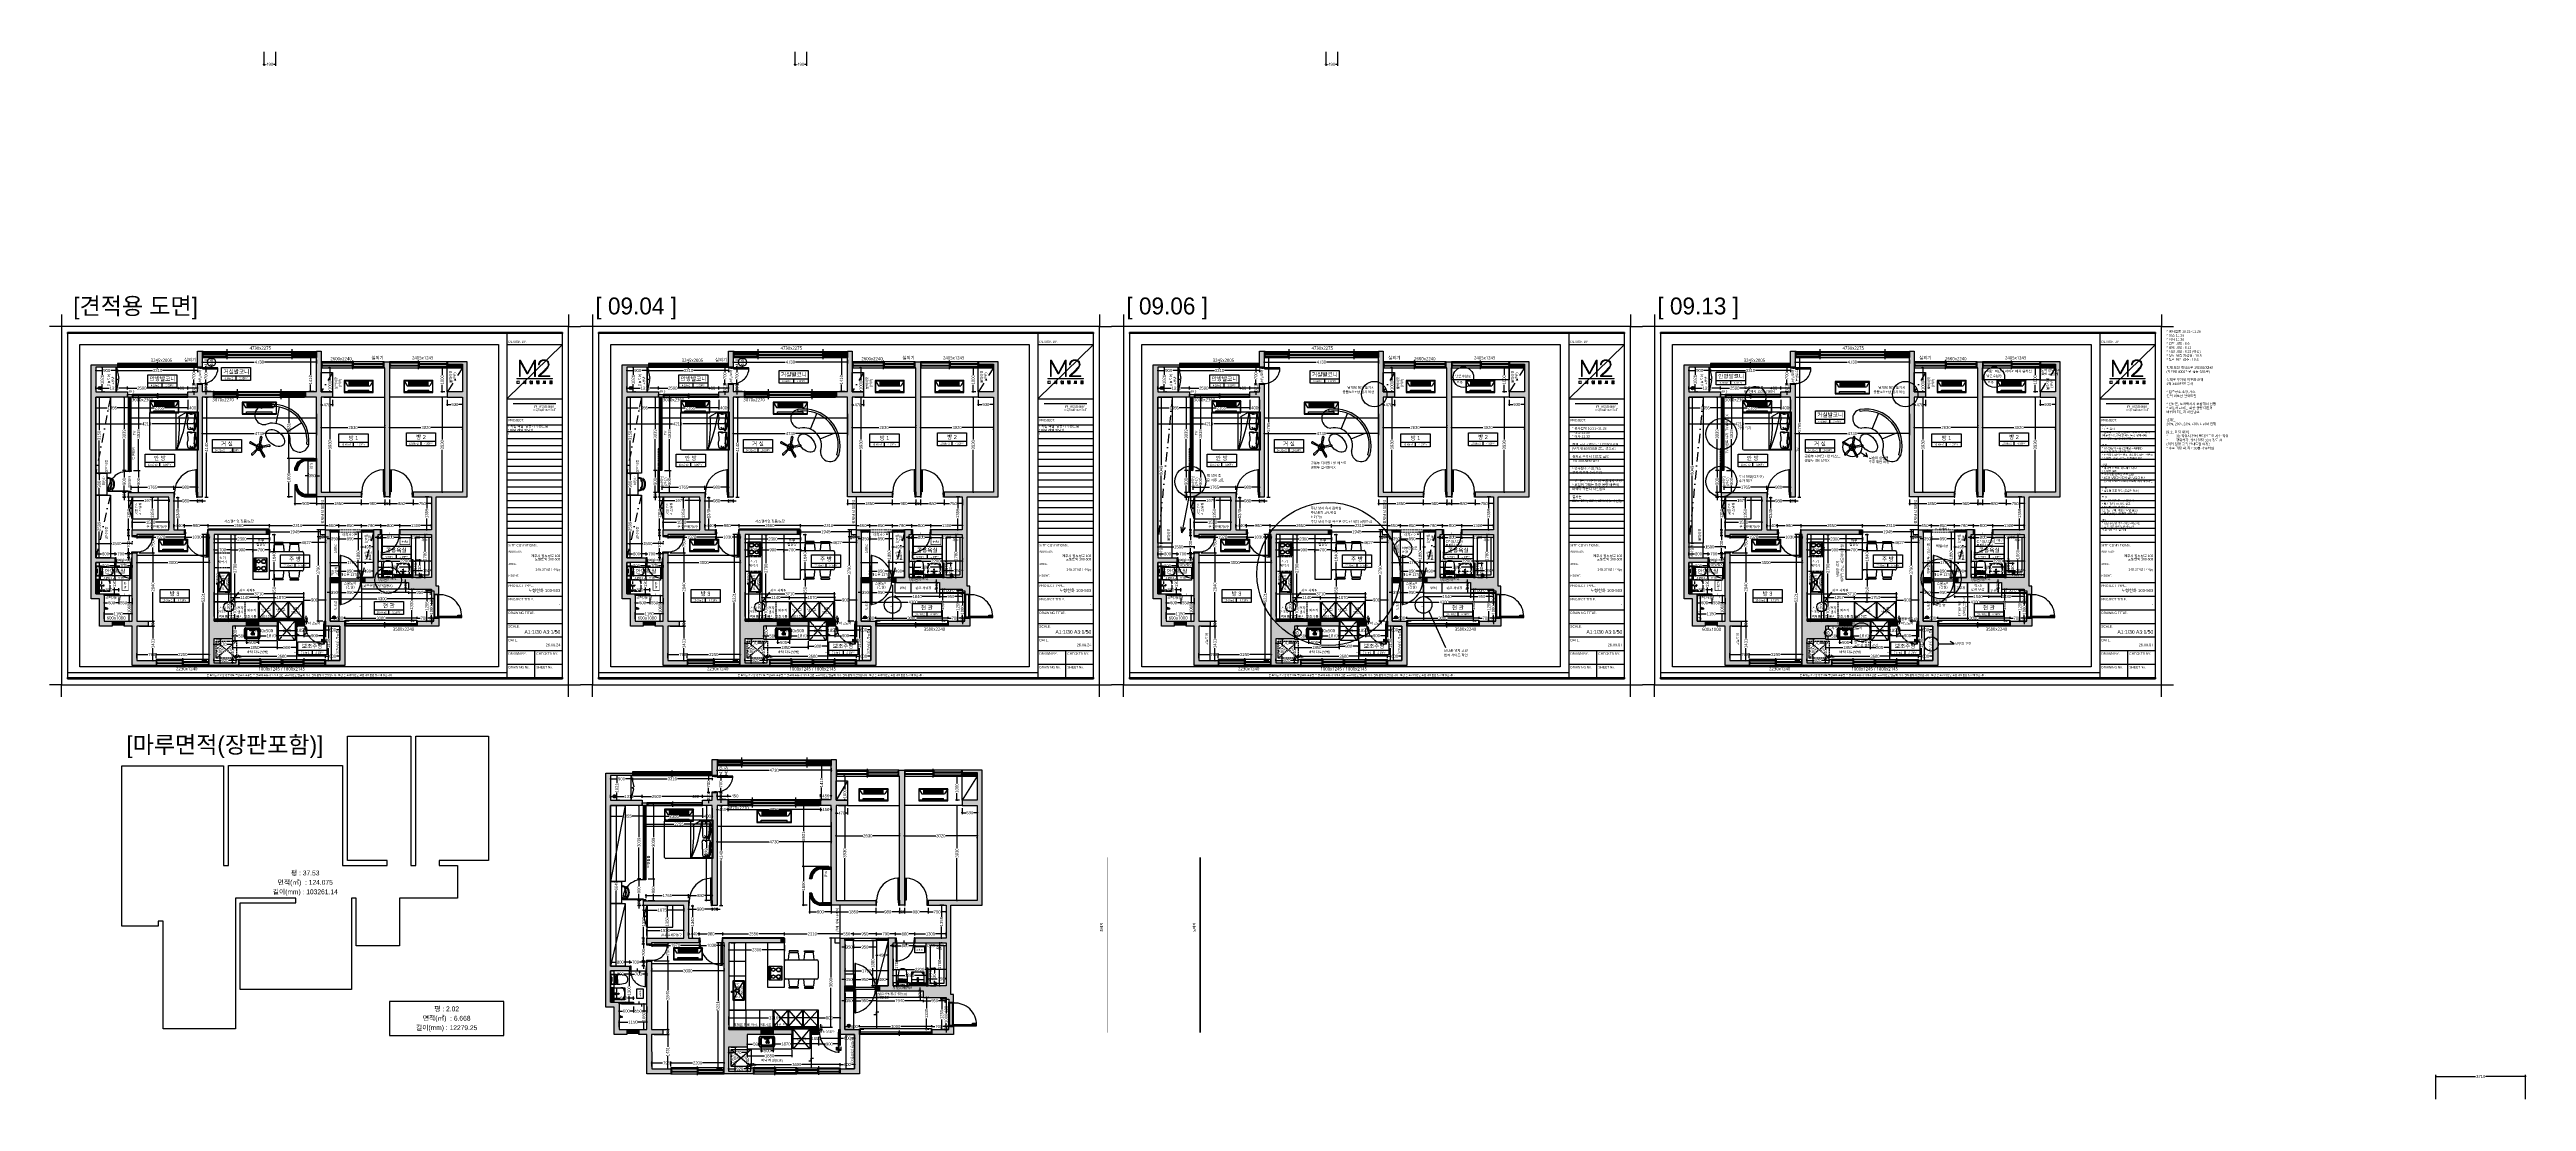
# Model space of a CAD drawing. Header units: millimetres. Extents: x 43335 to 261478, y -4312 to 41218.
# Drawn here: x 158853 to 261478, y -2372 to 41218 of the extents above; entities that cross this region are included whole.
import ezdxf
from ezdxf.enums import TextEntityAlignment as Align

# ---------------------------------------------------------------- set-up
doc = ezdxf.new("R2010")
doc.units = ezdxf.units.MM
for name, pattern in [('( Hidden )', [0.375, 0.25, -0.125]), ('CONT', [2, 1, 1]), ('DASHDOT', [25.4, 12.7, -6.35, 0, -6.35]), ('DASHED2', [0.375, 0.25, -0.125]), ('DH-HID2', [1.2, 0.8, -0.4]), ('DOT', [0.25, 0, -0.25]), ('HID', [2.3, 1.5, -0.8]), ('HID1', [0.375, 0.25, -0.125]), ('HIDDEN', [0.375, 0.25, -0.125])]:
    doc.linetypes.add(name, pattern=pattern)
for name, color, linetype in [('0-ELC TEXT', 7, 'Continuous'), ('03-TEXT', 3, 'Continuous'), ('06-FUR', 6, 'Continuous'), ('07-dim wal', 5, 'Continuous'), ('3.기호.계단선', 30, 'Continuous'), ('_U+B808_U+C774_U+C5B4 2', 7, 'Continuous'), ('BATH', 5, 'Continuous'), ('CO-BATH', 6, 'Continuous'), ('CO-FURB-DN', 9, 'Continuous'), ('DIM', 7, 'Continuous'), ('EHP장비', 1, 'Continuous'), ('FIN', 2, 'Continuous'), ('FORM(YOURNAME)-11', 1, 'Continuous'), ('FU-FURM', 251, 'DH-HID2'), ('HL', 6, 'HIDDEN'), ('P-门', 4, 'Continuous'), ('S-DIM', 7, 'Continuous'), ('TEX', 3, 'Continuous'), ('TOILET-1', 6, 'Continuous'), ('건축_벽체', 2, 'Continuous'), ('문자선', 3, 'Continuous'), ('벽1', 2, 'Continuous'), ('욕실마감선', 4, 'Continuous'), ('인테리어_가구_사입', 5, 'HID1'), ('인테리어_가구_제작', 6, 'Continuous'), ('인테리어_기타', 8, 'Continuous'), ('인테리어_치수_내부', 8, 'Continuous'), ('인테리어_키친', 6, 'Continuous'), ('인테리어_해치_벽체', 8, 'Continuous'), ('평면_가구', 6, 'Continuous')]:
    doc.layers.add(name, color=color, linetype=linetype)
for name, color, linetype, lineweight in [('001_벽_창호', 4, 'Continuous', 9), ('C-LIGHITING', 1, 'Continuous', 0), ('HACTH', 8, 'Continuous', 0)]:
    doc.layers.add(name, color=color, linetype=linetype, lineweight=lineweight)
doc.styles.add('DH-TEXT', font='HANDotum.ttf')
doc.styles.add('YOURNAME', font='HANDotum.ttf')
doc.styles.add('넥슨고딕', font='HANDotum.ttf')
doc.styles.add('돋움', font='malgun.ttf')
doc.styles.add('스타일1', font='HANDotum.ttf')
doc.styles.add('코레일둥고', font='HANDotum.ttf')
doc.dimstyles.new('50', dxfattribs={"dimscale": 50, "dimtxt": 2.5, "dimasz": 2.5, "dimexe": 1.25, "dimexo": 2, "dimtad": 0, "dimdec": 0, "dimtxsty": '스타일1', "dimblk": 'DOTSMALL', "dimcen": 2.5, "dimclrd": 1, "dimclre": 1, "dimclrt": 2, "dimadec": 0, "dimazin": 0, "dimtfac": 1, "dimtdec": 0, "dimtix": 1, "dimtmove": 0, "dimatfit": 3, "dimldrblk": 'DOTSMALL', "dimfxl": 1.25, "dimarcsym": 0})
pattern_1 = [(0, (22000, 0), (0, 6.985), [5.08, -1.905]), (90, (22000, 0), (-6.985, 4e-16), [5.08, -1.905])]
pattern_2 = [(0, (44000, 0), (0, 6.985), [5.08, -1.905]), (90, (44000, 0), (-6.985, 4e-16), [5.08, -1.905])]
pattern_3 = [(0, (66000, 0), (0, 6.985), [5.08, -1.905]), (90, (66000, 0), (-6.985, 4e-16), [5.08, -1.905])]
pattern_4 = [(0, (88000, 0), (0, 6.985), [5.08, -1.905]), (90, (88000, 0), (-6.985, 4e-16), [5.08, -1.905])]

# ---------------------------------------------------------------- blocks, each defined once
blk = doc.blocks.new('block 34')
at = {"layer": '_U+B808_U+C774_U+C5B4 2'}
h = blk.add_hatch(color=35, dxfattribs=at)
h.dxf.hatch_style = 2
h.paths.add_polyline_path([(674.6, -105.5), (675.7, -105.5), (683.4, -119.7), (691.1, -105.5), (692.2, -105.5), (692.2, -123.8), (691.2, -123.8), (691.2, -107.3), (684, -120.7), (682.8, -120.7), (675.6, -107.3), (675.6, -123.8), (674.6, -123.8)])
h = blk.add_hatch(color=35, dxfattribs=at)
h.dxf.hatch_style = 2
edge = h.paths.add_edge_path()
edge.add_spline(control_points=[(704.7, -105.8), (705.6, -106.2), (706.3, -106.8), (706.7, -107.6), (707.2, -108.4), (707.4, -109.4), (707.4, -110.5), (707.4, -111.4), (707.1, -112.4), (706.5, -113.3), (705.9, -114.3), (705, -115.4), (703.7, -116.6), (703.7, -116.6), (697.1, -122.9), (697.1, -122.9), (697.1, -122.9), (708.3, -122.9), (708.3, -122.9), (708.3, -122.9), (708.3, -123.8), (708.3, -123.8), (708.3, -123.8), (695.7, -123.8), (695.7, -123.8), (695.7, -123.8), (695.7, -122.9), (695.7, -122.9), (695.7, -122.9), (702.7, -116.2), (702.7, -116.2), (704, -114.9), (704.9, -113.9), (705.5, -112.9), (706.1, -112), (706.5, -111.2), (706.5, -110.5), (706.5, -109.1), (706, -108), (705.1, -107.2), (704.2, -106.4), (703.1, -106), (701.6, -106), (700.5, -106), (699.6, -106.3), (698.9, -106.7), (698.1, -107.2), (697.6, -107.8), (697.2, -108.5), (696.8, -109.2), (696.6, -110.1), (696.6, -110.9), (696.6, -110.9), (695.6, -110.9), (695.6, -110.9), (695.6, -109.9), (695.8, -108.9), (696.3, -108), (696.8, -107.2), (697.5, -106.5), (698.4, -105.9), (699.3, -105.4), (700.3, -105.1), (701.6, -105.1), (702.8, -105.1), (703.8, -105.3), (704.7, -105.8)], knot_values=[0, 0, 0, 0, 1, 1, 1, 2, 2, 2, 3, 3, 3, 4, 4, 4, 5, 5, 5, 6, 6, 6, 7, 7, 7, 8, 8, 8, 9, 9, 9, 10, 10, 10, 11, 11, 11, 12, 12, 12, 13, 13, 13, 14, 14, 14, 15, 15, 15, 16, 16, 16, 17, 17, 17, 18, 18, 18, 19, 19, 19, 20, 20, 20, 21, 21, 21, 22, 22, 22, 22], degree=3, periodic=0)
at = {"layer": '_U+B808_U+C774_U+C5B4 2', "lineweight": 0}
blk.add_lwpolyline([(674.6, -105.5), (675.7, -105.5), (683.4, -119.7), (691.1, -105.5), (692.2, -105.5), (692.2, -123.8), (691.2, -123.8), (691.2, -107.3), (684, -120.7), (682.8, -120.7), (675.6, -107.3), (675.6, -123.8), (674.6, -123.8), (674.6, -105.5)], dxfattribs=at)
blk.add_open_spline([(704.7, -105.8), (705.6, -106.2), (706.3, -106.8), (706.7, -107.6), (707.2, -108.4), (707.4, -109.4), (707.4, -110.5), (707.4, -111.4), (707.1, -112.4), (706.5, -113.3), (705.9, -114.3), (705, -115.4), (703.7, -116.6), (703.7, -116.6), (697.1, -122.9), (697.1, -122.9), (697.1, -122.9), (708.3, -122.9), (708.3, -122.9), (708.3, -122.9), (708.3, -123.8), (708.3, -123.8), (708.3, -123.8), (695.7, -123.8), (695.7, -123.8), (695.7, -123.8), (695.7, -122.9), (695.7, -122.9), (695.7, -122.9), (702.7, -116.2), (702.7, -116.2), (704, -114.9), (704.9, -113.9), (705.5, -112.9), (706.1, -112), (706.5, -111.2), (706.5, -110.5), (706.5, -109.1), (706, -108), (705.1, -107.2), (704.2, -106.4), (703.1, -106), (701.6, -106), (700.5, -106), (699.6, -106.3), (698.9, -106.7), (698.1, -107.2), (697.6, -107.8), (697.2, -108.5), (696.8, -109.2), (696.6, -110.1), (696.6, -110.9), (696.6, -110.9), (695.6, -110.9), (695.6, -110.9), (695.6, -109.9), (695.8, -108.9), (696.3, -108), (696.8, -107.2), (697.5, -106.5), (698.4, -105.9), (699.3, -105.4), (700.3, -105.1), (701.6, -105.1), (702.8, -105.1), (703.8, -105.3), (704.7, -105.8)], degree=3, knots=[0, 0, 0, 0, 1, 1, 1, 2, 2, 2, 3, 3, 3, 4, 4, 4, 5, 5, 5, 6, 6, 6, 7, 7, 7, 8, 8, 8, 9, 9, 9, 10, 10, 10, 11, 11, 11, 12, 12, 12, 13, 13, 13, 14, 14, 14, 15, 15, 15, 16, 16, 16, 17, 17, 17, 18, 18, 18, 19, 19, 19, 20, 20, 20, 21, 21, 21, 22, 22, 22, 22], dxfattribs=at)
blk = doc.blocks.new('block 35')
at = {"layer": '_U+B808_U+C774_U+C5B4 2'}
h = blk.add_hatch(color=35, dxfattribs=at)
h.dxf.hatch_style = 2
edge = h.paths.add_edge_path()
edge.add_spline(control_points=[(673.7, -128.8), (673.7, -128.8), (672, -128.8), (672, -128.8), (672, -128.8), (672, -131.4), (672, -131.4), (672, -131.4), (673.1, -131.4), (673.1, -131.4), (673.3, -131.4), (673.4, -131.3), (673.6, -131.3), (673.7, -131.3), (673.9, -131.2), (674, -131.2), (674, -131.2), (674, -131.4), (674, -131.4), (673.9, -131.4), (673.8, -131.4), (673.6, -131.5), (673.5, -131.5), (673.3, -131.5), (673.1, -131.5), (673.1, -131.5), (671.8, -131.5), (671.8, -131.5), (671.8, -131.5), (671.8, -128.7), (671.8, -128.7), (671.8, -128.7), (673.7, -128.7), (673.7, -128.7), (673.7, -128.7), (673.7, -128.8), (673.7, -128.8)], knot_values=[0, 0, 0, 0, 1, 1, 1, 2, 2, 2, 3, 3, 3, 4, 4, 4, 5, 5, 5, 6, 6, 6, 7, 7, 7, 8, 8, 8, 9, 9, 9, 10, 10, 10, 11, 11, 11, 12, 12, 12, 12], degree=3, periodic=0)
h.paths.add_polyline_path([(674.5, -131.7), (674.4, -131.7), (674.4, -128.5), (674.5, -128.5)])
h = blk.add_hatch(color=35, dxfattribs=at)
h.dxf.hatch_style = 2
edge = h.paths.add_edge_path()
edge.add_spline(control_points=[(680, -130), (680, -130), (681.1, -131.4), (681.1, -131.4), (681.1, -131.4), (681, -131.5), (681, -131.5), (681, -131.5), (679.9, -130.2), (679.9, -130.2), (679.8, -130.6), (679.7, -130.9), (679.5, -131.1), (679.3, -131.3), (679.1, -131.5), (678.9, -131.5), (678.9, -131.5), (678.9, -131.4), (678.9, -131.4), (679.1, -131.3), (679.3, -131.2), (679.4, -130.9), (679.6, -130.7), (679.7, -130.4), (679.8, -130), (679.9, -129.7), (679.9, -129.3), (679.9, -128.8), (679.9, -128.8), (679, -128.8), (679, -128.8), (679, -128.8), (679, -128.7), (679, -128.7), (679, -128.7), (681, -128.7), (681, -128.7), (681, -128.7), (681, -128.8), (681, -128.8), (681, -128.8), (680.1, -128.8), (680.1, -128.8), (680.1, -129.3), (680, -129.7), (680, -130)], knot_values=[0, 0, 0, 0, 1, 1, 1, 2, 2, 2, 3, 3, 3, 4, 4, 4, 5, 5, 5, 6, 6, 6, 7, 7, 7, 8, 8, 8, 9, 9, 9, 10, 10, 10, 11, 11, 11, 12, 12, 12, 13, 13, 13, 14, 14, 14, 15, 15, 15, 15], degree=3, periodic=0)
h.paths.add_polyline_path([(682.2, -130.1), (681.7, -130.1), (681.7, -131.7), (681.5, -131.7), (681.5, -128.5), (681.7, -128.5), (681.7, -129.9), (682.2, -129.9)])
h = blk.add_hatch(color=35, dxfattribs=at)
h.dxf.hatch_style = 2
edge = h.paths.add_edge_path()
edge.add_spline(control_points=[(687.7, -128.7), (687.8, -128.8), (688, -128.9), (688, -129), (688.1, -129.1), (688.1, -129.3), (688.1, -129.5), (688.1, -129.6), (688.1, -129.8), (688, -129.9), (688, -130.1), (687.8, -130.2), (687.7, -130.3), (687.5, -130.3), (687.4, -130.4), (687.2, -130.4), (686.9, -130.4), (686.8, -130.3), (686.6, -130.3), (686.5, -130.2), (686.4, -130.1), (686.3, -129.9), (686.2, -129.8), (686.2, -129.6), (686.2, -129.5), (686.2, -129.3), (686.2, -129.1), (686.3, -129), (686.4, -128.9), (686.5, -128.8), (686.6, -128.7), (686.8, -128.6), (686.9, -128.6), (687.2, -128.6), (687.4, -128.6), (687.5, -128.6), (687.7, -128.7)], knot_values=[0, 0, 0, 0, 1, 1, 1, 2, 2, 2, 3, 3, 3, 4, 4, 4, 5, 5, 5, 6, 6, 6, 7, 7, 7, 8, 8, 8, 9, 9, 9, 10, 10, 10, 11, 11, 11, 12, 12, 12, 12], degree=3, periodic=0)
edge = h.paths.add_edge_path()
edge.add_spline(control_points=[(686.7, -128.8), (686.6, -128.9), (686.5, -128.9), (686.4, -129.1), (686.4, -129.2), (686.3, -129.3), (686.3, -129.5), (686.3, -129.6), (686.4, -129.8), (686.4, -129.9), (686.5, -130), (686.6, -130.1), (686.7, -130.2), (686.8, -130.2), (687, -130.2), (687.2, -130.2), (687.3, -130.2), (687.5, -130.2), (687.6, -130.2), (687.7, -130.1), (687.8, -130), (687.9, -129.9), (687.9, -129.8), (688, -129.6), (688, -129.5), (688, -129.3), (687.9, -129.2), (687.9, -129.1), (687.8, -128.9), (687.7, -128.9), (687.6, -128.8), (687.5, -128.7), (687.3, -128.7), (687.2, -128.7), (687, -128.7), (686.8, -128.7), (686.7, -128.8)], knot_values=[0, 0, 0, 0, 1, 1, 1, 2, 2, 2, 3, 3, 3, 4, 4, 4, 5, 5, 5, 6, 6, 6, 7, 7, 7, 8, 8, 8, 9, 9, 9, 10, 10, 10, 11, 11, 11, 12, 12, 12, 12], degree=3, periodic=0)
h.paths.add_polyline_path([(686.6, -131.5), (689.2, -131.5), (689.2, -131.7), (686.4, -131.7), (686.4, -130.7), (686.6, -130.7)])
h.paths.add_polyline_path([(689, -130.9), (688.9, -130.9), (688.9, -128.5), (689, -128.5)])
h = blk.add_hatch(color=35, dxfattribs=at)
h.dxf.hatch_style = 2
edge = h.paths.add_edge_path()
edge.add_spline(control_points=[(694.7, -130), (694.5, -130.2), (694.4, -130.2), (694.1, -130.2), (693.9, -130.2), (693.7, -130.2), (693.6, -130), (693.5, -129.8), (693.4, -129.6), (693.4, -129.4), (693.4, -129.1), (693.5, -128.9), (693.6, -128.8), (693.7, -128.6), (693.9, -128.5), (694.1, -128.5), (694.3, -128.5), (694.5, -128.6), (694.6, -128.7), (694.8, -128.9), (694.8, -129), (694.8, -129.2), (694.8, -129.2), (695.4, -129.2), (695.4, -129.2), (695.4, -129.2), (695.4, -128.5), (695.4, -128.5), (695.4, -128.5), (695.6, -128.5), (695.6, -128.5), (695.6, -128.5), (695.6, -130.3), (695.6, -130.3), (695.6, -130.3), (695.4, -130.3), (695.4, -130.3), (695.4, -130.3), (695.4, -129.4), (695.4, -129.4), (695.4, -129.4), (694.9, -129.4), (694.9, -129.4), (694.9, -129.6), (694.8, -129.8), (694.7, -130)], knot_values=[0, 0, 0, 0, 1, 1, 1, 2, 2, 2, 3, 3, 3, 4, 4, 4, 5, 5, 5, 6, 6, 6, 7, 7, 7, 8, 8, 8, 9, 9, 9, 10, 10, 10, 11, 11, 11, 12, 12, 12, 13, 13, 13, 14, 14, 14, 15, 15, 15, 15], degree=3, periodic=0)
edge = h.paths.add_edge_path()
edge.add_spline(control_points=[(693.7, -129.9), (693.8, -130), (694, -130.1), (694.1, -130.1), (694.3, -130.1), (694.5, -130), (694.5, -129.9), (694.6, -129.8), (694.7, -129.6), (694.7, -129.4), (694.7, -129.2), (694.6, -129), (694.5, -128.9), (694.5, -128.8), (694.3, -128.7), (694.1, -128.7), (694, -128.7), (693.8, -128.8), (693.7, -128.9), (693.6, -129), (693.6, -129.2), (693.6, -129.4), (693.6, -129.6), (693.6, -129.8), (693.7, -129.9)], knot_values=[0, 0, 0, 0, 1, 1, 1, 2, 2, 2, 3, 3, 3, 4, 4, 4, 5, 5, 5, 6, 6, 6, 7, 7, 7, 8, 8, 8, 8], degree=3, periodic=0)
h.paths.add_polyline_path([(693.7, -130.6), (696.4, -130.6), (696.4, -131.7), (693.7, -131.7)])
h.paths.add_polyline_path([(693.9, -131.5), (696.2, -131.5), (696.2, -130.7), (693.9, -130.7)])
h.paths.add_polyline_path([(696.4, -128.5), (696.4, -130.3), (696.2, -130.3), (696.2, -128.5)])
h = blk.add_hatch(color=35, dxfattribs=at)
h.dxf.hatch_style = 2
edge = h.paths.add_edge_path()
edge.add_spline(control_points=[(701.5, -129.9), (701.5, -129.9), (702.3, -131.4), (702.3, -131.4), (702.3, -131.4), (702.1, -131.5), (702.1, -131.5), (702.1, -131.5), (701.4, -130.2), (701.4, -130.2), (701.3, -130.9), (701, -131.4), (700.6, -131.5), (700.6, -131.5), (700.6, -131.4), (700.6, -131.4), (700.9, -131.3), (701.1, -131), (701.2, -130.5), (701.3, -130.1), (701.4, -129.5), (701.4, -128.8), (701.4, -128.8), (700.7, -128.8), (700.7, -128.8), (700.7, -128.8), (700.7, -128.7), (700.7, -128.7), (700.7, -128.7), (702.2, -128.7), (702.2, -128.7), (702.2, -128.7), (702.2, -128.8), (702.2, -128.8), (702.2, -128.8), (701.5, -128.8), (701.5, -128.8), (701.5, -129.2), (701.5, -129.6), (701.5, -129.9)], knot_values=[0, 0, 0, 0, 1, 1, 1, 2, 2, 2, 3, 3, 3, 4, 4, 4, 5, 5, 5, 6, 6, 6, 7, 7, 7, 8, 8, 8, 9, 9, 9, 10, 10, 10, 11, 11, 11, 12, 12, 12, 13, 13, 13, 13], degree=3, periodic=0)
h.paths.add_polyline_path([(702.6, -128.5), (702.8, -128.5), (702.8, -131.7), (702.6, -131.7), (702.6, -129.9), (702, -129.9), (702, -129.8), (702.6, -129.8)])
h.paths.add_polyline_path([(703.6, -128.5), (703.6, -131.7), (703.4, -131.7), (703.4, -128.5)])
h = blk.add_hatch(color=35, dxfattribs=at)
h.dxf.hatch_style = 2
h.paths.add_polyline_path([(711, -129.9), (711, -130.1), (707.8, -130.1), (707.8, -129.9), (709.2, -129.9), (709.2, -129.2), (709.3, -129.2), (709.3, -129.9)])
h.paths.add_polyline_path([(710.6, -128.7), (708.1, -128.7), (708.1, -128.6), (710.8, -128.6), (710.8, -129.6), (710.6, -129.6)])
h.paths.add_polyline_path([(710.6, -130.4), (710.8, -130.4), (710.8, -131.7), (708.1, -131.7), (708.1, -130.4), (708.2, -130.4), (708.2, -130.8), (710.6, -130.8)])
h.paths.add_polyline_path([(710.6, -131.5), (710.6, -131), (708.2, -131), (708.2, -131.5)])
at = {"layer": '_U+B808_U+C774_U+C5B4 2', "lineweight": 0}
for points in [[(674.5, -131.7), (674.4, -131.7), (674.4, -128.5), (674.5, -128.5), (674.5, -131.7)], [(682.2, -130.1), (681.7, -130.1), (681.7, -131.7), (681.5, -131.7), (681.5, -128.5), (681.7, -128.5), (681.7, -129.9), (682.2, -129.9), (682.2, -130.1)], [(686.6, -131.5), (689.2, -131.5), (689.2, -131.7), (686.4, -131.7), (686.4, -130.7), (686.6, -130.7), (686.6, -131.5)], [(689, -130.9), (688.9, -130.9), (688.9, -128.5), (689, -128.5), (689, -130.9)], [(693.7, -130.6), (696.4, -130.6), (696.4, -131.7), (693.7, -131.7), (693.7, -130.6)], [(693.9, -131.5), (696.2, -131.5), (696.2, -130.7), (693.9, -130.7), (693.9, -131.5)], [(696.4, -128.5), (696.4, -130.3), (696.2, -130.3), (696.2, -128.5), (696.4, -128.5)], [(702.6, -128.5), (702.8, -128.5), (702.8, -131.7), (702.6, -131.7), (702.6, -129.9), (702, -129.9), (702, -129.8), (702.6, -129.8), (702.6, -128.5)], [(703.6, -128.5), (703.6, -131.7), (703.4, -131.7), (703.4, -128.5), (703.6, -128.5)], [(711, -129.9), (711, -130.1), (707.8, -130.1), (707.8, -129.9), (709.2, -129.9), (709.2, -129.2), (709.3, -129.2), (709.3, -129.9), (711, -129.9)], [(710.6, -128.7), (708.1, -128.7), (708.1, -128.6), (710.8, -128.6), (710.8, -129.6), (710.6, -129.6), (710.6, -128.7)], [(710.6, -130.4), (710.8, -130.4), (710.8, -131.7), (708.1, -131.7), (708.1, -130.4), (708.2, -130.4), (708.2, -130.8), (710.6, -130.8), (710.6, -130.4)], [(710.6, -131.5), (710.6, -131), (708.2, -131), (708.2, -131.5), (710.6, -131.5)]]:
    blk.add_lwpolyline(points, dxfattribs=at)
for points, knots in [([(673.7, -128.8), (673.7, -128.8), (672, -128.8), (672, -128.8), (672, -128.8), (672, -131.4), (672, -131.4), (672, -131.4), (673.1, -131.4), (673.1, -131.4), (673.3, -131.4), (673.4, -131.3), (673.6, -131.3), (673.7, -131.3), (673.9, -131.2), (674, -131.2), (674, -131.2), (674, -131.4), (674, -131.4), (673.9, -131.4), (673.8, -131.4), (673.6, -131.5), (673.5, -131.5), (673.3, -131.5), (673.1, -131.5), (673.1, -131.5), (671.8, -131.5), (671.8, -131.5), (671.8, -131.5), (671.8, -128.7), (671.8, -128.7), (671.8, -128.7), (673.7, -128.7), (673.7, -128.7), (673.7, -128.7), (673.7, -128.8), (673.7, -128.8)], [0, 0, 0, 0, 1, 1, 1, 2, 2, 2, 3, 3, 3, 4, 4, 4, 5, 5, 5, 6, 6, 6, 7, 7, 7, 8, 8, 8, 9, 9, 9, 10, 10, 10, 11, 11, 11, 12, 12, 12, 12]), ([(680, -130), (680, -130), (681.1, -131.4), (681.1, -131.4), (681.1, -131.4), (681, -131.5), (681, -131.5), (681, -131.5), (679.9, -130.2), (679.9, -130.2), (679.8, -130.6), (679.7, -130.9), (679.5, -131.1), (679.3, -131.3), (679.1, -131.5), (678.9, -131.5), (678.9, -131.5), (678.9, -131.4), (678.9, -131.4), (679.1, -131.3), (679.3, -131.2), (679.4, -130.9), (679.6, -130.7), (679.7, -130.4), (679.8, -130), (679.9, -129.7), (679.9, -129.3), (679.9, -128.8), (679.9, -128.8), (679, -128.8), (679, -128.8), (679, -128.8), (679, -128.7), (679, -128.7), (679, -128.7), (681, -128.7), (681, -128.7), (681, -128.7), (681, -128.8), (681, -128.8), (681, -128.8), (680.1, -128.8), (680.1, -128.8), (680.1, -129.3), (680, -129.7), (680, -130)], [0, 0, 0, 0, 1, 1, 1, 2, 2, 2, 3, 3, 3, 4, 4, 4, 5, 5, 5, 6, 6, 6, 7, 7, 7, 8, 8, 8, 9, 9, 9, 10, 10, 10, 11, 11, 11, 12, 12, 12, 13, 13, 13, 14, 14, 14, 15, 15, 15, 15]), ([(687.7, -128.7), (687.8, -128.8), (688, -128.9), (688, -129), (688.1, -129.1), (688.1, -129.3), (688.1, -129.5), (688.1, -129.6), (688.1, -129.8), (688, -129.9), (688, -130.1), (687.8, -130.2), (687.7, -130.3), (687.5, -130.3), (687.4, -130.4), (687.2, -130.4), (686.9, -130.4), (686.8, -130.3), (686.6, -130.3), (686.5, -130.2), (686.4, -130.1), (686.3, -129.9), (686.2, -129.8), (686.2, -129.6), (686.2, -129.5), (686.2, -129.3), (686.2, -129.1), (686.3, -129), (686.4, -128.9), (686.5, -128.8), (686.6, -128.7), (686.8, -128.6), (686.9, -128.6), (687.2, -128.6), (687.4, -128.6), (687.5, -128.6), (687.7, -128.7)], [0, 0, 0, 0, 1, 1, 1, 2, 2, 2, 3, 3, 3, 4, 4, 4, 5, 5, 5, 6, 6, 6, 7, 7, 7, 8, 8, 8, 9, 9, 9, 10, 10, 10, 11, 11, 11, 12, 12, 12, 12]), ([(686.7, -128.8), (686.6, -128.9), (686.5, -128.9), (686.4, -129.1), (686.4, -129.2), (686.3, -129.3), (686.3, -129.5), (686.3, -129.6), (686.4, -129.8), (686.4, -129.9), (686.5, -130), (686.6, -130.1), (686.7, -130.2), (686.8, -130.2), (687, -130.2), (687.2, -130.2), (687.3, -130.2), (687.5, -130.2), (687.6, -130.2), (687.7, -130.1), (687.8, -130), (687.9, -129.9), (687.9, -129.8), (688, -129.6), (688, -129.5), (688, -129.3), (687.9, -129.2), (687.9, -129.1), (687.8, -128.9), (687.7, -128.9), (687.6, -128.8), (687.5, -128.7), (687.3, -128.7), (687.2, -128.7), (687, -128.7), (686.8, -128.7), (686.7, -128.8)], [0, 0, 0, 0, 1, 1, 1, 2, 2, 2, 3, 3, 3, 4, 4, 4, 5, 5, 5, 6, 6, 6, 7, 7, 7, 8, 8, 8, 9, 9, 9, 10, 10, 10, 11, 11, 11, 12, 12, 12, 12]), ([(694.7, -130), (694.5, -130.2), (694.4, -130.2), (694.1, -130.2), (693.9, -130.2), (693.7, -130.2), (693.6, -130), (693.5, -129.8), (693.4, -129.6), (693.4, -129.4), (693.4, -129.1), (693.5, -128.9), (693.6, -128.8), (693.7, -128.6), (693.9, -128.5), (694.1, -128.5), (694.3, -128.5), (694.5, -128.6), (694.6, -128.7), (694.8, -128.9), (694.8, -129), (694.8, -129.2), (694.8, -129.2), (695.4, -129.2), (695.4, -129.2), (695.4, -129.2), (695.4, -128.5), (695.4, -128.5), (695.4, -128.5), (695.6, -128.5), (695.6, -128.5), (695.6, -128.5), (695.6, -130.3), (695.6, -130.3), (695.6, -130.3), (695.4, -130.3), (695.4, -130.3), (695.4, -130.3), (695.4, -129.4), (695.4, -129.4), (695.4, -129.4), (694.9, -129.4), (694.9, -129.4), (694.9, -129.6), (694.8, -129.8), (694.7, -130)], [0, 0, 0, 0, 1, 1, 1, 2, 2, 2, 3, 3, 3, 4, 4, 4, 5, 5, 5, 6, 6, 6, 7, 7, 7, 8, 8, 8, 9, 9, 9, 10, 10, 10, 11, 11, 11, 12, 12, 12, 13, 13, 13, 14, 14, 14, 15, 15, 15, 15]), ([(693.7, -129.9), (693.8, -130), (694, -130.1), (694.1, -130.1), (694.3, -130.1), (694.5, -130), (694.5, -129.9), (694.6, -129.8), (694.7, -129.6), (694.7, -129.4), (694.7, -129.2), (694.6, -129), (694.5, -128.9), (694.5, -128.8), (694.3, -128.7), (694.1, -128.7), (694, -128.7), (693.8, -128.8), (693.7, -128.9), (693.6, -129), (693.6, -129.2), (693.6, -129.4), (693.6, -129.6), (693.6, -129.8), (693.7, -129.9)], [0, 0, 0, 0, 1, 1, 1, 2, 2, 2, 3, 3, 3, 4, 4, 4, 5, 5, 5, 6, 6, 6, 7, 7, 7, 8, 8, 8, 8]), ([(701.5, -129.9), (701.5, -129.9), (702.3, -131.4), (702.3, -131.4), (702.3, -131.4), (702.1, -131.5), (702.1, -131.5), (702.1, -131.5), (701.4, -130.2), (701.4, -130.2), (701.3, -130.9), (701, -131.4), (700.6, -131.5), (700.6, -131.5), (700.6, -131.4), (700.6, -131.4), (700.9, -131.3), (701.1, -131), (701.2, -130.5), (701.3, -130.1), (701.4, -129.5), (701.4, -128.8), (701.4, -128.8), (700.7, -128.8), (700.7, -128.8), (700.7, -128.8), (700.7, -128.7), (700.7, -128.7), (700.7, -128.7), (702.2, -128.7), (702.2, -128.7), (702.2, -128.7), (702.2, -128.8), (702.2, -128.8), (702.2, -128.8), (701.5, -128.8), (701.5, -128.8), (701.5, -129.2), (701.5, -129.6), (701.5, -129.9)], [0, 0, 0, 0, 1, 1, 1, 2, 2, 2, 3, 3, 3, 4, 4, 4, 5, 5, 5, 6, 6, 6, 7, 7, 7, 8, 8, 8, 9, 9, 9, 10, 10, 10, 11, 11, 11, 12, 12, 12, 13, 13, 13, 13])]:
    blk.add_open_spline(points, degree=3, knots=knots, dxfattribs=at)
blk = doc.blocks.new('block 33')
at = {"layer": '_U+B808_U+C774_U+C5B4 2'}
for name in ['block 34', 'block 35']:
    blk.add_blockref(name, (0, 0), dxfattribs=at)
blk = doc.blocks.new('block 32')
at = {"layer": '_U+B808_U+C774_U+C5B4 2'}
h = blk.add_hatch(color=35, dxfattribs=at)
h.dxf.hatch_style = 2
h.paths.add_polyline_path([(711, -126.3), (671.8, -126.3), (671.8, -125.9), (711, -125.9)])
at = {"layer": '_U+B808_U+C774_U+C5B4 2', "lineweight": 0}
blk.add_lwpolyline([(711, -126.3), (671.8, -126.3), (671.8, -125.9), (711, -125.9), (711, -126.3)], dxfattribs=at)
at = {"layer": '_U+B808_U+C774_U+C5B4 2'}
blk.add_blockref('block 33', (0, 0), dxfattribs=at)
blk = doc.blocks.new('FORM-ELEVATION')
at = {"layer": 'FORM(YOURNAME)-11'}
h = blk.add_hatch(color=256, dxfattribs=at)
h.dxf.hatch_style = 1
h.paths.add_polyline_path([(-10309, 35708), (71691, 35708), (71691, 35508), (-10309, 35508)])
h.paths.add_polyline_path([(-10309, -21492), (71691, -21492), (71691, -21692), (-10309, -21692)])
at = {"layer": 'Defpoints', "color": 158}
for p, q in [((62481, 35508), (62481, -21492)), ((62481, 33708), (71691, 33708)), ((62481, 24686), (71691, 33708)), ((62481, 24686), (71691, 24686)), ((71691, 20353), (62481, 20353)), ((71691, 19211), (62481, 19211)), ((71691, 18069), (62481, 18069)), ((71691, 16927), (62481, 16927)), ((71691, 15784), (62481, 15784)), ((71691, 14642), (62481, 14642)), ((71691, 13500), (62481, 13500)), ((71691, 12358), (62481, 12358)), ((71691, 11216), (62481, 11216)), ((71691, 10074), (62481, 10074)), ((71691, 8932), (62481, 8932)), ((71691, 7790), (62481, 7790)), ((71691, 6647), (62481, 6647)), ((71691, 5505), (62481, 5505)), ((71691, 4363), (62481, 4363)), ((71691, 3221), (62481, 3221)), ((71691, 2079), (62481, 2079)), ((62481, -20692), (-10309, -20692))]:
    blk.add_line(p, q, dxfattribs=at)
at = {"layer": 'Defpoints', "color": 1}
for points in [[(-11309, 38708), (-11309, 36708), (-13309, 36708)], [(72691, 38708), (72691, 36708), (74691, 36708)], [(-11309, -24692), (-11309, -22692), (-13309, -22692)], [(72691, -24692), (72691, -22692), (74691, -22692)]]:
    blk.add_lwpolyline(points, dxfattribs=at)
at = {"layer": 'Defpoints', "color": 158}
for points in [[(-10309, -21692), (71691, -21692), (71691, 35708), (-10309, 35708)], [(-8309, 33708), (61071, 33708), (61071, -19692), (-8309, -19692)]]:
    blk.add_lwpolyline(points, close=True, dxfattribs=at)
at = {"layer": 'FORM(YOURNAME)-11', "color": 14}
for p, q in [((62481, 21686), (71691, 21686)), ((62481, 937), (71691, 937)), ((62481, -5756), (71691, -5756)), ((62481, -8009), (71691, -8009)), ((62481, -10261), (71691, -10261)), ((62481, -12514), (71691, -12514)), ((62481, -14766), (71691, -14766)), ((62481, -17019), (71691, -17019)), ((62481, -19271), (71691, -19271)), ((67086, -17019), (67086, -21492))]:
    blk.add_line(p, q, dxfattribs=at)
at = {"layer": 'FORM(YOURNAME)-11', "color": 251}
blk.add_line((63550, 23916), (70622, 23916), dxfattribs=at)
at = {"layer": 'FORM(YOURNAME)-11', "color": 250}
blk.add_lwpolyline([(-11309, -22692), (72691, -22692), (72691, 36708), (-11309, 36708)], close=True, dxfattribs=at)
at = {"layer": 'FORM(YOURNAME)-11'}
for points in [[(-10309, 35708), (71691, 35708), (71691, 35508), (-10309, 35508)], [(-10309, -21492), (71691, -21492), (71691, -21692), (-10309, -21692)]]:
    blk.add_lwpolyline(points, close=True, dxfattribs=at)
at = {"layer": '_U+B808_U+C774_U+C5B4 2', "xscale": 150, "yscale": 150, "zscale": 150}
blk.add_blockref('block 32', (-36628, 46957), dxfattribs=at)
at = {"layer": 'FORM(YOURNAME)-11', "color": 14, "style": 'YOURNAME'}
for s, height, p in [('DESIGN BY.', 386.1, (62739, 34170)), ('PROJECT.', 386.1, (62739, 21172)), ('SITE CONDITIONS.', 386.14, (62739, 422)), ('PROJECT TYPE.', 386.14, (62739, -6271)), ('PROJECT TITLE.', 386.14, (62739, -8524)), ('DRAWING TITLE.', 386.14, (62739, -10776)), ('SCALE.', 386.1, (62739, -13029)), ('DATE.', 386.1, (62739, -15281)), ('DRAWN BY.', 386.1, (62739, -17534)), ('DRAWING No.', 386.14, (62739, -19786)), ('SHEET No.', 386.1, (67376, -19786)), ('CHECKED BY.', 386.14, (67376, -17534))]:
    blk.add_text(s, height=height, dxfattribs=at).set_placement(p, align=Align.MIDDLE_LEFT)
for s, height, width, p in [('m2gmg@naver.com', 300, 0.995, (70622, 22747)), ('@_m2design_', 400, 1.03, (70622, 23242))]:
    blk.add_text(s, height=height, dxfattribs=dict(at, width=width)).set_placement(p, align=Align.RIGHT)
at = {"layer": 'FORM(YOURNAME)-11', "color": 251, "style": 'YOURNAME'}
for s, p in [('ADDRESS.', (62739, -608)), ('AREA.', (62739, -2667)), ('HEIGHT.', (62739, -4598))]:
    blk.add_text(s, height=321.8, dxfattribs=at).set_placement(p, align=Align.MIDDLE_LEFT)
at = {"layer": 'FORM(YOURNAME)-11', "color": 1, "style": 'YOURNAME'}
blk.add_text("- 본 도서는 어떠한 경우에도 무단으로 도용할 수 없으며 도용시 '지적재산권' 보호에 관한 법률에 의거, 법적 분쟁이 발생합니다.  또한 본 도서에 관한 모든 저작권은 당사에 있습니다. -", height=300, dxfattribs=at).set_placement((28146, -21092), align=Align.MIDDLE_CENTER)
at = {"layer": 'FORM(YOURNAME)-11', "color": 3, "style": 'YOURNAME'}
for tag, height, p in [('3', 451, (71041, -3150)), ('2', 451, (71041, -1863)), ('1', 451, (71041, -1219)), ('5', 515, (71041, -7398)), ('4', 451, (71041, -5081)), ('6', 515, (71041, -9650)), ('7', 515, (71041, -11903)), ('8', 515, (71041, -14155)), ('9', 515, (71041, -16408)), ('10', 515, (66791, -18596)), ('11', 515, (71041, -18660)), ('12', 515, (66791, -20848)), ('13', 515, (71041, -20848))]:
    blk.add_attdef(tag, text='', height=height, dxfattribs=at).set_placement(p, align=Align.MIDDLE_RIGHT)
blk = doc.blocks.new('_DOTSMALL')
at = {"color": 0, "linetype": 'ByBlock', "const_width": 0.5}
blk.add_lwpolyline([(-0.0625, 0, 1), (0.0625, 0, 1)], format="xyb", close=True, dxfattribs=at)
blk = doc.blocks.new('*D540')
at = {"layer": 'Defpoints', "color": 0, "transparency": 16777216}
for p in [(175122, 28032), (175325, 28032), (175333, 27032)]:
    blk.add_point(p, dxfattribs=at)
at = {"layer": 'S-DIM', "color": 1, "lineweight": -2, "transparency": 16777216}
for p, q in [((175225, 28032), (175059, 28032)), ((175122, 28032), (175122, 27738)), ((175233, 27032), (175059, 27032)), ((175122, 27032), (175122, 27326))]:
    blk.add_line(p, q, dxfattribs=at)
at = {"layer": 'S-DIM', "color": 1, "lineweight": -2, "transparency": 16777216, "xscale": 125, "yscale": 125, "zscale": 125}
for p, rotation in [((175122, 28032), 90), ((175122, 27032), 270)]:
    blk.add_blockref('_DOTSMALL', p, dxfattribs=dict(at, rotation=rotation))
at = {"layer": 'S-DIM', "color": 2, "transparency": 16777216, "insert": (175122, 27532), "char_height": 125, "attachment_point": 5, "rotation": 90, "style": '스타일1'}
blk.add_mtext('1000', dxfattribs=at)
blk = doc.blocks.new('*D541')
at = {"layer": 'Defpoints', "color": 0, "transparency": 16777216}
for p in [(172943, 25557), (172943, 25557), (175963, 25557)]:
    blk.add_point(p, dxfattribs=at)
at = {"layer": 'S-DIM', "color": 1, "lineweight": -2, "transparency": 16777216}
for p, q in [((172943, 25657), (172943, 25620)), ((172943, 25557), (174241, 25557)), ((175963, 25557), (174665, 25557)), ((175963, 25457), (175963, 25495))]:
    blk.add_line(p, q, dxfattribs=at)
at = {"layer": 'S-DIM', "color": 1, "lineweight": -2, "transparency": 16777216, "xscale": 125, "yscale": 125, "zscale": 125, "rotation": 180}
blk.add_blockref('_DOTSMALL', (172943, 25557), dxfattribs=at)
at = {"layer": 'S-DIM', "color": 1, "lineweight": -2, "transparency": 16777216, "xscale": 125, "yscale": 125, "zscale": 125}
blk.add_blockref('_DOTSMALL', (175963, 25557), dxfattribs=at)
at = {"layer": 'S-DIM', "color": 2, "transparency": 16777216, "insert": (174453, 25557), "char_height": 125, "attachment_point": 5, "style": '스타일1'}
blk.add_mtext('3020', dxfattribs=at)
blk = doc.blocks.new('*D526')
at = {"layer": 'Defpoints', "color": 0, "transparency": 16777216}
for p in [(175333, 26807), (175122, 22877), (175333, 22877)]:
    blk.add_point(p, dxfattribs=at)
at = {"layer": 'S-DIM', "color": 1, "lineweight": -2, "transparency": 16777216}
for p, q in [((175233, 26807), (175059, 26807)), ((175122, 26807), (175122, 25054)), ((175122, 22877), (175122, 24631)), ((175233, 22877), (175059, 22877))]:
    blk.add_line(p, q, dxfattribs=at)
at = {"layer": 'S-DIM', "color": 1, "lineweight": -2, "transparency": 16777216, "xscale": 125, "yscale": 125, "zscale": 125}
for p, rotation in [((175122, 26807), 90), ((175122, 22877), 270)]:
    blk.add_blockref('_DOTSMALL', p, dxfattribs=dict(at, rotation=rotation))
at = {"layer": 'S-DIM', "color": 2, "transparency": 16777216, "insert": (175122, 24842), "char_height": 125, "attachment_point": 5, "rotation": 90, "style": '스타일1'}
blk.add_mtext('3930', dxfattribs=at)
blk = doc.blocks.new('*D527')
at = {"layer": 'Defpoints', "color": 0, "transparency": 16777216}
for p in [(170471, 28032), (170583, 28032), (170583, 27032)]:
    blk.add_point(p, dxfattribs=at)
at = {"layer": 'S-DIM', "color": 1, "lineweight": -2, "transparency": 16777216}
for p, q in [((170483, 28032), (170409, 28032)), ((170471, 28032), (170471, 27505)), ((170483, 27032), (170409, 27032)), ((170471, 27032), (170471, 27093))]:
    blk.add_line(p, q, dxfattribs=at)
at = {"layer": 'S-DIM', "color": 1, "lineweight": -2, "transparency": 16777216, "xscale": 125, "yscale": 125, "zscale": 125}
for p, rotation in [((170471, 28032), 90), ((170471, 27032), 270)]:
    blk.add_blockref('_DOTSMALL', p, dxfattribs=dict(at, rotation=rotation))
at = {"layer": 'S-DIM', "color": 2, "transparency": 16777216, "insert": (170471, 27299), "char_height": 125, "attachment_point": 5, "rotation": 90, "style": '스타일1'}
blk.add_mtext('1000', dxfattribs=at)
blk = doc.blocks.new('*D528')
at = {"layer": 'Defpoints', "color": 0, "transparency": 16777216}
for p in [(170113, 26807), (170113, 22877), (170471, 22877)]:
    blk.add_point(p, dxfattribs=at)
at = {"layer": 'S-DIM', "color": 1, "lineweight": -2, "transparency": 16777216}
for p, q in [((170213, 26807), (170534, 26807)), ((170471, 26807), (170471, 25054)), ((170471, 22877), (170471, 24631)), ((170213, 22877), (170534, 22877))]:
    blk.add_line(p, q, dxfattribs=at)
at = {"layer": 'S-DIM', "color": 1, "lineweight": -2, "transparency": 16777216, "xscale": 125, "yscale": 125, "zscale": 125}
for p, rotation in [((170471, 26807), 90), ((170471, 22877), 270)]:
    blk.add_blockref('_DOTSMALL', p, dxfattribs=dict(at, rotation=rotation))
at = {"layer": 'S-DIM', "color": 2, "transparency": 16777216, "insert": (170471, 24842), "char_height": 125, "attachment_point": 5, "rotation": 90, "style": '스타일1'}
blk.add_mtext('3930', dxfattribs=at)
blk = doc.blocks.new('*D529')
at = {"layer": 'Defpoints', "color": 0, "transparency": 16777216}
for p in [(170113, 25557), (170113, 25557), (172743, 25557)]:
    blk.add_point(p, dxfattribs=at)
at = {"layer": 'S-DIM', "color": 1, "lineweight": -2, "transparency": 16777216}
for p, q in [((170113, 25657), (170113, 25620)), ((172743, 25657), (172743, 25620)), ((170113, 25557), (171217, 25557)), ((172743, 25557), (171639, 25557))]:
    blk.add_line(p, q, dxfattribs=at)
at = {"layer": 'S-DIM', "color": 1, "lineweight": -2, "transparency": 16777216, "xscale": 125, "yscale": 125, "zscale": 125, "rotation": 180}
blk.add_blockref('_DOTSMALL', (170113, 25557), dxfattribs=at)
at = {"layer": 'S-DIM', "color": 1, "lineweight": -2, "transparency": 16777216, "xscale": 125, "yscale": 125, "zscale": 125}
blk.add_blockref('_DOTSMALL', (172743, 25557), dxfattribs=at)
at = {"layer": 'S-DIM', "color": 2, "transparency": 16777216, "insert": (171428, 25557), "char_height": 125, "attachment_point": 5, "style": '스타일1'}
blk.add_mtext('2630', dxfattribs=at)
blk = doc.blocks.new('*D530')
at = {"layer": 'Defpoints', "color": 0, "transparency": 16777216}
for p in [(160773, 25710), (160773, 25710), (164983, 25937)]:
    blk.add_point(p, dxfattribs=at)
at = {"layer": 'S-DIM', "color": 1, "lineweight": -2, "transparency": 16777216}
for p, q in [((160773, 25810), (160773, 25773)), ((160773, 25710), (162665, 25710)), ((164983, 25710), (163091, 25710)), ((164983, 25837), (164983, 25648))]:
    blk.add_line(p, q, dxfattribs=at)
at = {"layer": 'S-DIM', "color": 1, "lineweight": -2, "transparency": 16777216, "xscale": 125, "yscale": 125, "zscale": 125, "rotation": 180}
blk.add_blockref('_DOTSMALL', (160773, 25710), dxfattribs=at)
at = {"layer": 'S-DIM', "color": 1, "lineweight": -2, "transparency": 16777216, "xscale": 125, "yscale": 125, "zscale": 125}
blk.add_blockref('_DOTSMALL', (164983, 25710), dxfattribs=at)
at = {"layer": 'S-DIM', "color": 2, "transparency": 16777216, "insert": (162878, 25710), "char_height": 125, "attachment_point": 5, "style": '스타일1'}
blk.add_mtext('4210', dxfattribs=at)
blk = doc.blocks.new('*D531')
at = {"layer": 'Defpoints', "color": 0, "transparency": 16777216}
for p in [(161033, 28053), (161033, 28053), (161033, 27032)]:
    blk.add_point(p, dxfattribs=at)
at = {"layer": 'S-DIM', "color": 1, "lineweight": -2, "transparency": 16777216}
for p, q in [((161033, 28053), (161033, 27736)), ((161133, 28053), (161095, 28053)), ((161033, 27032), (161033, 27349)), ((161133, 27032), (161095, 27032))]:
    blk.add_line(p, q, dxfattribs=at)
at = {"layer": 'S-DIM', "color": 1, "lineweight": -2, "transparency": 16777216, "xscale": 125, "yscale": 125, "zscale": 125}
for p, rotation in [((161033, 28053), 90), ((161033, 27032), 270)]:
    blk.add_blockref('_DOTSMALL', p, dxfattribs=dict(at, rotation=rotation))
at = {"layer": 'S-DIM', "color": 2, "transparency": 16777216, "insert": (161033, 27543), "char_height": 125, "attachment_point": 5, "rotation": 90, "style": '스타일1'}
blk.add_mtext('1021', dxfattribs=at)
blk = doc.blocks.new('*D532')
at = {"layer": 'Defpoints', "color": 0, "transparency": 16777216}
for p in [(160773, 20743), (160773, 20743), (162273, 20743)]:
    blk.add_point(p, dxfattribs=at)
at = {"layer": 'S-DIM', "color": 1, "lineweight": -2, "transparency": 16777216}
for p, q in [((160773, 20843), (160773, 20806)), ((160773, 20743), (161433, 20743)), ((162273, 20743), (161845, 20743)), ((162273, 20843), (162273, 20806))]:
    blk.add_line(p, q, dxfattribs=at)
at = {"layer": 'S-DIM', "color": 1, "lineweight": -2, "transparency": 16777216, "xscale": 125, "yscale": 125, "zscale": 125, "rotation": 180}
blk.add_blockref('_DOTSMALL', (160773, 20743), dxfattribs=at)
at = {"layer": 'S-DIM', "color": 1, "lineweight": -2, "transparency": 16777216, "xscale": 125, "yscale": 125, "zscale": 125}
blk.add_blockref('_DOTSMALL', (162273, 20743), dxfattribs=at)
at = {"layer": 'S-DIM', "color": 2, "transparency": 16777216, "insert": (161639, 20743), "char_height": 125, "attachment_point": 5, "style": '스타일1'}
blk.add_mtext('1500', dxfattribs=at)
blk = doc.blocks.new('*D533')
at = {"layer": 'Defpoints', "color": 0, "transparency": 16777216}
for p in [(162917, 22668), (163112, 22668), (162917, 21318)]:
    blk.add_point(p, dxfattribs=at)
at = {"layer": 'S-DIM', "color": 1, "lineweight": -2, "transparency": 16777216}
for p, q in [((163017, 22668), (163175, 22668)), ((163112, 22668), (163112, 22199)), ((163112, 21318), (163112, 21787)), ((163017, 21318), (163175, 21318))]:
    blk.add_line(p, q, dxfattribs=at)
at = {"layer": 'S-DIM', "color": 1, "lineweight": -2, "transparency": 16777216, "xscale": 125, "yscale": 125, "zscale": 125}
for p, rotation in [((163112, 22668), 90), ((163112, 21318), 270)]:
    blk.add_blockref('_DOTSMALL', p, dxfattribs=dict(at, rotation=rotation))
at = {"layer": 'S-DIM', "color": 2, "transparency": 16777216, "insert": (163112, 21993), "char_height": 125, "attachment_point": 5, "rotation": 90, "style": '스타일1'}
blk.add_mtext('1350', dxfattribs=at)
blk = doc.blocks.new('*D534')
at = {"layer": 'Defpoints', "color": 0, "transparency": 16777216}
for p in [(162473, 19958), (162473, 19958), (165473, 19958)]:
    blk.add_point(p, dxfattribs=at)
at = {"layer": 'S-DIM', "color": 1, "lineweight": -2, "transparency": 16777216}
for p, q in [((162473, 20058), (162473, 20021)), ((162473, 19958), (163761, 19958)), ((165473, 19958), (164185, 19958)), ((165473, 20058), (165473, 20021))]:
    blk.add_line(p, q, dxfattribs=at)
at = {"layer": 'S-DIM', "color": 1, "lineweight": -2, "transparency": 16777216, "xscale": 125, "yscale": 125, "zscale": 125, "rotation": 180}
blk.add_blockref('_DOTSMALL', (162473, 19958), dxfattribs=at)
at = {"layer": 'S-DIM', "color": 1, "lineweight": -2, "transparency": 16777216, "xscale": 125, "yscale": 125, "zscale": 125}
blk.add_blockref('_DOTSMALL', (165473, 19958), dxfattribs=at)
at = {"layer": 'S-DIM', "color": 2, "transparency": 16777216, "insert": (163973, 19958), "char_height": 125, "attachment_point": 5, "style": '스타일1'}
blk.add_mtext('3000', dxfattribs=at)
blk = doc.blocks.new('*D535')
at = {"layer": 'Defpoints', "color": 0, "transparency": 16777216}
for p in [(170483, 19958), (170483, 19958), (172273, 19958)]:
    blk.add_point(p, dxfattribs=at)
at = {"layer": 'S-DIM', "color": 1, "lineweight": -2, "transparency": 16777216}
for p, q in [((170483, 20058), (170483, 20021)), ((170483, 19958), (171172, 19958)), ((172273, 19958), (171584, 19958)), ((172273, 20058), (172273, 20021))]:
    blk.add_line(p, q, dxfattribs=at)
at = {"layer": 'S-DIM', "color": 1, "lineweight": -2, "transparency": 16777216, "xscale": 125, "yscale": 125, "zscale": 125, "rotation": 180}
blk.add_blockref('_DOTSMALL', (170483, 19958), dxfattribs=at)
at = {"layer": 'S-DIM', "color": 1, "lineweight": -2, "transparency": 16777216, "xscale": 125, "yscale": 125, "zscale": 125}
blk.add_blockref('_DOTSMALL', (172273, 19958), dxfattribs=at)
at = {"layer": 'S-DIM', "color": 2, "transparency": 16777216, "insert": (171378, 19958), "char_height": 125, "attachment_point": 5, "style": '스타일1'}
blk.add_mtext('1790', dxfattribs=at)
blk = doc.blocks.new('*D536')
at = {"layer": 'Defpoints', "color": 0, "transparency": 16777216}
for p in [(173857, 18858), (173857, 17528), (173857, 17528)]:
    blk.add_point(p, dxfattribs=at)
at = {"layer": 'S-DIM', "color": 1, "lineweight": -2, "transparency": 16777216}
for p, q in [((173857, 18858), (173857, 18399)), ((173957, 18858), (173919, 18858)), ((173857, 17528), (173857, 17987)), ((173957, 17528), (173919, 17528))]:
    blk.add_line(p, q, dxfattribs=at)
at = {"layer": 'S-DIM', "color": 1, "lineweight": -2, "transparency": 16777216, "xscale": 125, "yscale": 125, "zscale": 125}
for p, rotation in [((173857, 18858), 90), ((173857, 17528), 270)]:
    blk.add_blockref('_DOTSMALL', p, dxfattribs=dict(at, rotation=rotation))
at = {"layer": 'S-DIM', "color": 2, "transparency": 16777216, "insert": (173857, 18193), "char_height": 125, "attachment_point": 5, "rotation": 90, "style": '스타일1'}
blk.add_mtext('1330', dxfattribs=at)
blk = doc.blocks.new('*D537')
at = {"layer": 'Defpoints', "color": 0, "transparency": 16777216}
for p in [(170483, 18458), (170483, 18458), (174783, 18458)]:
    blk.add_point(p, dxfattribs=at)
at = {"layer": 'S-DIM', "color": 1, "lineweight": -2, "transparency": 16777216}
for p, q in [((170483, 18558), (170483, 18520)), ((174783, 18558), (174783, 18520)), ((170483, 18458), (172420, 18458)), ((174783, 18458), (172846, 18458))]:
    blk.add_line(p, q, dxfattribs=at)
at = {"layer": 'S-DIM', "color": 1, "lineweight": -2, "transparency": 16777216, "xscale": 125, "yscale": 125, "zscale": 125, "rotation": 180}
blk.add_blockref('_DOTSMALL', (170483, 18458), dxfattribs=at)
at = {"layer": 'S-DIM', "color": 1, "lineweight": -2, "transparency": 16777216, "xscale": 125, "yscale": 125, "zscale": 125}
blk.add_blockref('_DOTSMALL', (174783, 18458), dxfattribs=at)
at = {"layer": 'S-DIM', "color": 2, "transparency": 16777216, "insert": (172633, 18458), "char_height": 125, "attachment_point": 5, "style": '스타일1'}
blk.add_mtext('4300', dxfattribs=at)
blk = doc.blocks.new('*D538')
at = {"layer": 'Defpoints', "color": 0, "transparency": 16777216}
for p in [(174404, 21118), (174404, 19338), (174404, 19338)]:
    blk.add_point(p, dxfattribs=at)
at = {"layer": 'S-DIM', "color": 1, "lineweight": -2, "transparency": 16777216}
for p, q in [((174404, 21118), (174404, 20434)), ((174504, 21118), (174466, 21118)), ((174404, 19338), (174404, 20022)), ((174504, 19338), (174466, 19338))]:
    blk.add_line(p, q, dxfattribs=at)
at = {"layer": 'S-DIM', "color": 1, "lineweight": -2, "transparency": 16777216, "xscale": 125, "yscale": 125, "zscale": 125}
for p, rotation in [((174404, 21118), 90), ((174404, 19338), 270)]:
    blk.add_blockref('_DOTSMALL', p, dxfattribs=dict(at, rotation=rotation))
at = {"layer": 'S-DIM', "color": 2, "transparency": 16777216, "insert": (174404, 20228), "char_height": 125, "attachment_point": 5, "rotation": 90, "style": '스타일1'}
blk.add_mtext('1780', dxfattribs=at)
blk = doc.blocks.new('책상의자')
at = {"layer": '인테리어_가구_사입', "color": 8, "linetype": '( Hidden )', "ltscale": 5}
for p, q in [((113786, 53364), (113808, 53379)), ((113787, 53824), (113807, 53809)), ((113788, 53415), (113821, 53438)), ((113789, 53773), (113821, 53749)), ((113838, 53787), (113875, 53761)), ((113839, 53400), (113874, 53427)), ((113846, 53731), (113853, 53727)), ((113846, 53456), (113852, 53461)), ((113877, 53439), (113865, 53458)), ((113877, 53749), (113866, 53730))]:
    blk.add_line(p, q, dxfattribs=at)
for centre, radius, start, end in [((114017, 53594), 345, 138.99792, 220.93662), ((114017, 53594), 304, 145.15722, 214.75902), ((113774, 53383), 22.6, 220.76316, 304.10051), ((113774, 53805), 22.6, 55.92547, 139.26324), ((113780, 53427), 14.6, 207.66573, 304.54663), ((113780, 53760), 14.6, 55.47965, 152.36085), ((114151, 53594), 356, 156.66015, 203.3178), ((113890, 53714), 126, 116.2601, 130.74226), ((113890, 53474), 126, 229.13147, 243.76606), ((114173, 53594), 356, 157.15345, 202.73708), ((113814, 53740), 12, 333.66039, 52.92106), ((113813, 53447), 12, 307.10505, 26.36583), ((114046, 53334), 537, 94.95112, 113.25942), ((113965, 53648), 188, 97.4888, 132.39103), ((113965, 53540), 188, 227.93247, 262.53731), ((113857, 53453), 9.04, 31.32015, 125.01273), ((113858, 53734), 9.04, 235.01257, 328.70596), ((113869, 53434), 9.04, 305.01273, 31.32056), ((113870, 53754), 9.04, 328.70546, 55.01342), ((114224, 52767), 1130, 101.42645, 106.46528), ((114031, 53338), 504, 93.55608, 100.31972), ((114046, 53854), 537, 246.76669, 265.06158), ((114223, 54420), 1130, 253.56083, 258.59303), ((114031, 53850), 504, 259.70639, 266.45719)]:
    blk.add_arc(centre, radius, start, end, dxfattribs=at)
blk = doc.blocks.new('*D539')
at = {"layer": 'Defpoints', "color": 0, "transparency": 16777216}
for p in [(160907, 23657), (160907, 22757), (160907, 22757)]:
    blk.add_point(p, dxfattribs=at)
at = {"layer": 'S-DIM', "color": 1, "lineweight": -2, "transparency": 16777216}
for p, q in [((160907, 23657), (160907, 23372)), ((161007, 23657), (160970, 23657)), ((160907, 22757), (160907, 23043)), ((161007, 22757), (160970, 22757))]:
    blk.add_line(p, q, dxfattribs=at)
at = {"layer": 'S-DIM', "color": 1, "lineweight": -2, "transparency": 16777216, "xscale": 125, "yscale": 125, "zscale": 125}
for p, rotation in [((160907, 23657), 90), ((160907, 22757), 270)]:
    blk.add_blockref('_DOTSMALL', p, dxfattribs=dict(at, rotation=rotation))
at = {"layer": 'S-DIM', "color": 2, "transparency": 16777216, "insert": (160907, 23207), "char_height": 125, "attachment_point": 5, "rotation": 90, "style": '스타일1'}
blk.add_mtext('900', dxfattribs=at)
blk = doc.blocks.new('clsehseodyse')
at = {"layer": '인테리어_가구_제작', "color": 8, "linetype": 'CONT', "ltscale": 200}
for p, q in [((43471, 4353), (45071, 4353)), ((43499, 3503), (43499, 3887))]:
    blk.add_line(p, q, dxfattribs=at)
blk.add_lwpolyline([(45071, 3425), (45071, 5375, 0.4142135), (45021, 5425), (43521, 5425, 0.4142136), (43471, 5375), (43471, 3425)], format="xyb", close=True, dxfattribs=at)
for points in [[(43669, 4227), (43471, 3886)], [(45043, 3503), (45043, 4307)], [(43549, 3455), (45004, 3455)]]:
    blk.add_lwpolyline(points, dxfattribs=at)
for points in [[(43673, 4225, 0.0713157), (45071, 4321, -0.0790047), (43474, 3884)], [(43574, 3736, -0.0762471), (43560, 3665, -0.0721989), (43541, 3832)], [(43545, 3552, 0.504232), (43552, 3538, 0.091574), (43571, 3533, -0.0375556), (43739, 3518)], [(44194, 3644, -0.0878058), (44232, 3631, -0.0920102), (44263, 3603)], [(44265, 3606, -0.3463296), (44260, 3584, -0.1276233), (44196, 3547)], [(44346, 3736, -0.0762471), (44332, 3665, -0.0721989), (44313, 3832)], [(44317, 3552, 0.504232), (44323, 3538, 0.091574), (44343, 3533, -0.0236406), (44611, 3518)], [(44966, 3644, -0.0878058), (45003, 3631, -0.0920102), (45035, 3603)], [(45037, 3606, -0.3463296), (45032, 3584, -0.1276233), (44968, 3547)]]:
    blk.add_lwpolyline(points, format="xyb", dxfattribs=at)
for centre, radius, start, end in [((43544, 3499), 45, 174.76399, 277.39786), ((43528, 3826), 16.9, 3.86937, 70.35869), ((43545, 3843), 9.37, 105.30057, 238.97087), ((43589, 3804), 65.6, 72.08895, 135.61742), ((43803, 3581), 257, 160.64978, 185.63268), ((44183, 3823), 633, 179.53219, 193.4944), ((43922, 1902), 1682, 89.27771, 102.69233), ((43397, 3748), 182, 332.50342, 0.11757), ((43918, 1835), 1738, 89.12747, 101.66672), ((43771, 5136), 1279, 262.86253, 271.75777), ((43873, 5047), 1534, 265.05205, 282.19608), ((43922, 2154), 1708, 80.74436, 93.86046), ((43724, 8571), 4995, 272.48694, 276.18461), ((43724, 8573), 5008, 272.48982, 276.18776), ((43926, 3522), 312, 24.71371, 53.24909), ((44190, 3726), 80.6, 215.79562, 272.78176), ((45059, 3588), 873, 166.79404, 174.04919), ((44235, 3687), 43.1, 189.97829, 198.45347), ((44279, 3712), 91.8, 201.5299, 239.81173), ((44162, 3805), 46.9, 337.94164, 45.84262), ((42831, 3913), 1385, 350.22152, 354.80101), ((44300, 3826), 16.9, 3.86937, 70.35869), ((44317, 3843), 9.37, 105.30057, 238.97087), ((44361, 3804), 65.6, 72.08895, 135.61742), ((44575, 3581), 257, 160.64978, 185.63268), ((44955, 3823), 633, 179.53219, 193.4944), ((44788, 945), 2639, 89.41834, 100.12546), ((44169, 3748), 182, 332.50342, 0.11757), ((44782, 806), 2767, 89.3047, 99.24012), ((44623, 6747), 2890, 265.25313, 271.17011), ((44716, 4454), 941, 263.68689, 285.58684), ((44765, 2914), 948, 77.56816, 95.17918), ((44662, 5962), 2386, 273.60569, 278.95609), ((44662, 5962), 2397, 273.60575, 278.95048), ((44697, 3522), 312, 24.71371, 53.24909), ((44962, 3726), 80.6, 215.79562, 272.78176), ((45831, 3588), 873, 166.79404, 174.04919), ((45006, 3687), 43.1, 189.97829, 198.45347), ((45051, 3712), 91.8, 201.5299, 239.81173), ((44934, 3805), 46.9, 337.94164, 45.84262), ((43603, 3913), 1385, 350.22152, 354.80101), ((44998, 3499), 45, 262.60214, 5.23601)]:
    blk.add_arc(centre, radius, start, end, dxfattribs=at)
blk = doc.blocks.new('gasdgasdgsd')
at = {"layer": 'CO-BATH', "color": 8, "linetype": 'DOT'}
for p, q in [((103360, 11033), (103055, 11033)), ((103055, 11033), (103055, 10528)), ((103055, 10780), (103120, 10780)), ((103055, 10528), (103360, 10528)), ((103115, 10793), (103205, 10793)), ((103115, 10768), (103205, 10768)), ((103350, 11023), (103175, 11023)), ((103175, 11023), (103175, 10538)), ((103175, 10538), (103350, 10538)), ((103205, 10794), (103210, 10794)), ((103205, 10767), (103205, 10794)), ((103205, 10767), (103210, 10767)), ((103210, 10795), (103215, 10795)), ((103210, 10766), (103210, 10795)), ((103210, 10766), (103215, 10766)), ((103215, 10766), (103215, 10795)), ((103500, 10688), (103500, 10873)), ((103510, 10678), (103510, 10883))]:
    blk.add_line(p, q, dxfattribs=at)
blk.add_lwpolyline([(103510, 10528), (103510, 11033), (103055, 11033), (103055, 10528)], close=True, dxfattribs=at)
for radius in [25, 20]:
    blk.add_circle((103250, 10780), radius, dxfattribs=at)
for centre, radius, start, end in [((103115, 10780), 35, 20.92481, 339.07514), ((103115, 10780), 30, 24.62429, 335.37566), ((103115, 10780), 25, 29.99998, 329.99998), ((103115, 10780), 18, 43.98294, 316.01701), ((103115, 10780), 12.5, 89.99998, 269.99998), ((103350, 10873), 150, 0, 90), ((103350, 10688), 150, 270, 0), ((103360, 10883), 150, 0, 90), ((103360, 10678), 150, 270, 0)]:
    blk.add_arc(centre, radius, start, end, dxfattribs=at)
blk = doc.blocks.new('A$C4B2D31F0')
at = {"layer": 'FIN', "color": 4}
for p, q in [((13, 466), (193, 466)), ((193, 427), (14, 427)), ((185, 691), (20, 691)), ((37, 692), (25, 692)), ((37, 692), (50, 692)), ((48, 524), (193, 524)), ((338, 524), (193, 524)), ((373, 466), (193, 466)), ((193, 427), (372, 427)), ((201, 691), (366, 691))]:
    blk.add_line(p, q, dxfattribs=at)
for points in [[(20, 691), (8, 691, 0.4212092), (-7, 676), (-2, 481, 0.0016586)], [(13, 466, 0.371724), (-2, 451, 0.0035152), (-1, 420, 0.3205412)], [(366, 691), (378, 691, -0.4212092), (393, 676), (388, 481, -0.0016586)], [(373, 466, -0.371724), (388, 451, -0.0035152), (387, 420, -0.3205412)]]:
    blk.add_lwpolyline(points, format="xyb", dxfattribs=at)
for centre, radius, start, end in [((14, 407), 20, 90, 182.3333), ((2198, 496), 2206, 182.3333, 190.60807), ((13, 481), 15, 181.36509, 270), ((20, 675), 16, 90, 179.31159), ((1004, 663), 1000, 179.31159, 185.94375), ((25, 707), 15, 180, 270), ((49, 564), 40, 185.94375, 267.51291), ((149, 129), 126, 198.2964, 263.42408), ((50, 707), 15, 270, 0), ((193, 406), 406, 261.69926, 270), ((193, 406), 406, 270, 278.30074), ((237, 129), 126, 276.57592, 341.7036), ((336, 564), 40, 272.48709, 354.05625), ((-1812, 496), 2206, 349.39193, 357.6667), ((366, 675), 16, 0.68841, 90), ((372, 407), 20, 357.6667, 90), ((373, 481), 15, 270, 358.63491), ((-618, 663), 1000, 354.05625, 0.68841)]:
    blk.add_arc(centre, radius, start, end, dxfattribs=at)
at = {"layer": 'HL', "linetype": 'Continuous'}
for p, q in [((-16, 577), (-16, 565)), ((-12, 581), (-5, 581)), ((-12, 561), (-4, 561)), ((106, 666), (184, 666)), ((106, 659), (185, 659)), ((193, 434), (147, 434)), ((169, 697), (169, 707)), ((169, 697), (217, 697)), ((186, 693), (181, 697)), ((182, 686), (186, 693)), ((187, 651), (182, 686)), ((182, 686), (204, 686)), ((186, 693), (200, 693)), ((187, 651), (199, 651)), ((193, 434), (239, 434)), ((199, 651), (204, 686)), ((200, 693), (205, 697)), ((204, 686), (200, 693)), ((200, 659), (279, 659)), ((201, 666), (279, 666)), ((217, 697), (217, 707))]:
    blk.add_line(p, q, dxfattribs=at)
for points in [[(110, 427), (110, 451, -0.4142136), (114, 455), (131, 455, -0.4142136), (135, 451), (135, 435), (135, 427)], [(135, 435), (145, 435, -0.4142136), (147, 433), (147, 427)], [(251, 435), (241, 435, 0.4142136), (239, 433), (239, 427)], [(276, 427), (276, 451, 0.4142136), (272, 455), (255, 455, 0.4142136), (251, 451), (251, 435), (251, 427)]]:
    blk.add_lwpolyline(points, format="xyb", dxfattribs=at)
for centre in [(123, 441), (263, 441)]:
    blk.add_circle(centre, 8, dxfattribs=at)
for centre, radius, start, end in [((-12, 577), 4, 90, 180), ((-12, 565), 4, 180, 270), ((106, 663), 3.5, 90, 270), ((279, 663), 3.5, 270, 90)]:
    blk.add_arc(centre, radius, start, end, dxfattribs=at)
blk = doc.blocks.new('AC-8')
at = {"layer": 'BATH'}
for p, q in [((-51, 54), (0, 143)), ((45, 54), (-51, 54)), ((-25, 47), (-46, 12)), ((-14, 47), (-28, -8)), ((-2, 49), (-2, -11)), ((0, 143), (45, 54)), ((10, 47), (25, -8)), ((22, 47), (43, 12)), ((-31, -16), (-41, -49)), ((-2, -27), (-2, -89)), ((28, -16), (38, -49))]:
    blk.add_line(p, q, dxfattribs=at)
blk = doc.blocks.new('A$C1AC25B95')
at = {"layer": '욕실마감선', "color": 8}
for p, q in [((28, 72), (28, 75)), ((53, 74), (53, 75))]:
    blk.add_line(p, q, dxfattribs=at)
at = {"layer": 'TOILET-1', "linetype": 'Continuous', "xscale": 0.873786407766195, "yscale": 0.873786407766195, "zscale": 0.873786407766195, "rotation": 180}
blk.add_blockref('AC-8', (40, 125), dxfattribs=at)
blk = doc.blocks.new('630460asdex')
at = {"layer": 'CO-FURB-DN', "color": 8}
for p, q in [((51649, 15773), (51649, 16124)), ((51703, 16178), (52224, 16178)), ((51703, 15827), (51703, 16069)), ((52224, 15718), (51703, 15718)), ((51758, 16124), (52170, 16124)), ((52170, 15773), (51758, 15773)), ((52224, 15827), (52224, 16069)), ((52279, 16124), (52279, 15773))]:
    blk.add_line(p, q, dxfattribs=at)
at = {"layer": 'CO-FURB-DN', "color": 251}
for p, q in [((51660, 15784), (51660, 16113)), ((51714, 16167), (52213, 16167)), ((52224, 15729), (51714, 15729)), ((51728, 15848), (51728, 16047)), ((51780, 16102), (52147, 16102)), ((51849, 15795), (51780, 15795)), ((51849, 15795), (51855, 15816)), ((51888, 15849), (51934, 15849)), ((52028, 15968), (51918, 15968)), ((51964, 15904), (51964, 16032)), ((51972, 15849), (52041, 15849)), ((52079, 15795), (52073, 15816)), ((52079, 15795), (52148, 15795)), ((52202, 15848), (52202, 16047)), ((52268, 16113), (52268, 15773))]:
    blk.add_line(p, q, dxfattribs=at)
at = {"layer": 'CO-FURB-DN', "color": 8}
for centre, radius, start, end in [((51703, 16124), 54.5, 90, 180), ((51703, 15773), 54.5, 180, 270), ((51758, 16069), 54.5, 90, 180), ((51758, 15827), 54.5, 180, 270), ((51888, 15991), 23, 354.46116, 198.12318), ((51609, 15811), 310, 16.55093, 34.00557), ((51895, 15975), 23, 238.14565, 343.3853), ((51961, 15915), 57.4, 196.55093, 216.41371), ((52116, 16043), 213, 194.79799, 216.32134), ((51744, 15755), 213, 10.55529, 36.41371), ((51899, 15884), 57.4, 13.13942, 36.32134), ((51974, 15804), 23, 179.24513, 49.30547), ((52162, 15945), 213, 193.13942, 218.58818), ((52170, 16069), 54.5, 0, 90), ((52170, 15827), 54.5, 270, 0), ((52224, 16124), 54.5, 0, 90), ((52224, 15773), 54.5, 270, 0)]:
    blk.add_arc(centre, radius, start, end, dxfattribs=at)
at = {"layer": 'CO-FURB-DN', "color": 251}
for centre, radius, start, end in [((51714, 16113), 54.5, 90, 180), ((51714, 15784), 54.5, 180, 270), ((51783, 16047), 54.5, 90, 180), ((51783, 15849), 54.5, 180, 270), ((51888, 15816), 32.7, 90, 180), ((51964, 15968), 44.4, 225.25778, 187.41187), ((52040, 15816), 32.7, 0, 90), ((52146, 16046), 55.6, 0.4305, 88.96063), ((52147, 15849), 54.5, 270, 0), ((52213, 16113), 54.5, 0, 90), ((52224, 15773), 43.6, 270, 0)]:
    blk.add_arc(centre, radius, start, end, dxfattribs=at)
blk = doc.blocks.new('tyxhwudxse')
at = {"layer": '인테리어_가구_제작', "color": 8, "linetype": 'CONT', "ltscale": 200}
for p, q in [((52093, 26347), (52066, 26422)), ((52722, 25717), (52863, 26400)), ((53194, 25393), (53781, 25766)), ((53998, 24865), (54078, 24858))]:
    blk.add_line(p, q, dxfattribs=at)
for centre, radius, start, end in [((52227, 26067), 390, 114.40449, 279.71009), ((52574, 24999), 1511, 354.62868, 109.64097), ((52574, 24999), 1431, 354.62868, 109.64097), ((52567, 24991), 743, 352.61473, 111.65492), ((53693, 24927), 390, 184.55955, 349.86516)]:
    blk.add_arc(centre, radius, start, end, dxfattribs=at)
blk.add_ellipse((52685, 25119), major_axis=(342, -276), ratio=0.6382495, dxfattribs=at)
blk = doc.blocks.new('*D542')
at = {"layer": 'Defpoints', "color": 0, "transparency": 16777216}
for p in [(160773, 28053), (161673, 28053), (161673, 27919)]:
    blk.add_point(p, dxfattribs=at)
at = {"layer": 'S-DIM', "color": 1, "lineweight": -2, "transparency": 16777216}
for p, q in [((160773, 27953), (160773, 27856)), ((160773, 27919), (161059, 27919)), ((161673, 27919), (161387, 27919)), ((161673, 27953), (161673, 27856))]:
    blk.add_line(p, q, dxfattribs=at)
at = {"layer": 'S-DIM', "color": 1, "lineweight": -2, "transparency": 16777216, "xscale": 125, "yscale": 125, "zscale": 125, "rotation": 180}
blk.add_blockref('_DOTSMALL', (160773, 27919), dxfattribs=at)
at = {"layer": 'S-DIM', "color": 1, "lineweight": -2, "transparency": 16777216, "xscale": 125, "yscale": 125, "zscale": 125}
blk.add_blockref('_DOTSMALL', (161673, 27919), dxfattribs=at)
at = {"layer": 'S-DIM', "color": 2, "transparency": 16777216, "insert": (161223, 27919), "char_height": 125, "attachment_point": 5, "style": '스타일1'}
blk.add_mtext('900', dxfattribs=at)
blk = doc.blocks.new('*D543')
at = {"layer": 'Defpoints', "color": 0, "transparency": 16777216}
for p in [(161673, 28053), (164983, 28053), (164983, 27919)]:
    blk.add_point(p, dxfattribs=at)
at = {"layer": 'S-DIM', "color": 1, "lineweight": -2, "transparency": 16777216}
for p, q in [((161673, 27953), (161673, 27856)), ((161673, 27919), (163116, 27919)), ((164983, 27919), (163540, 27919)), ((164983, 27953), (164983, 27856))]:
    blk.add_line(p, q, dxfattribs=at)
at = {"layer": 'S-DIM', "color": 1, "lineweight": -2, "transparency": 16777216, "xscale": 125, "yscale": 125, "zscale": 125, "rotation": 180}
blk.add_blockref('_DOTSMALL', (161673, 27919), dxfattribs=at)
at = {"layer": 'S-DIM', "color": 1, "lineweight": -2, "transparency": 16777216, "xscale": 125, "yscale": 125, "zscale": 125}
blk.add_blockref('_DOTSMALL', (164983, 27919), dxfattribs=at)
at = {"layer": 'S-DIM', "color": 2, "transparency": 16777216, "insert": (163328, 27919), "char_height": 125, "attachment_point": 5, "style": '스타일1'}
blk.add_mtext('3310', dxfattribs=at)
blk = doc.blocks.new('*D544')
at = {"layer": 'Defpoints', "color": 0, "transparency": 16777216}
for p in [(164983, 28053), (164830, 27353), (164983, 27353)]:
    blk.add_point(p, dxfattribs=at)
at = {"layer": 'S-DIM', "color": 1, "lineweight": -2, "transparency": 16777216}
for p, q in [((164883, 28053), (164767, 28053)), ((164830, 28053), (164830, 27867)), ((164883, 27353), (164767, 27353)), ((164830, 27353), (164830, 27540))]:
    blk.add_line(p, q, dxfattribs=at)
at = {"layer": 'S-DIM', "color": 1, "lineweight": -2, "transparency": 16777216, "xscale": 125, "yscale": 125, "zscale": 125}
for p, rotation in [((164830, 28053), 90), ((164830, 27353), 270)]:
    blk.add_blockref('_DOTSMALL', p, dxfattribs=dict(at, rotation=rotation))
at = {"layer": 'S-DIM', "color": 2, "transparency": 16777216, "insert": (164830, 27703), "char_height": 125, "attachment_point": 5, "rotation": 90, "style": '스타일1'}
blk.add_mtext('700', dxfattribs=at)
blk = doc.blocks.new('*D545')
at = {"layer": 'Defpoints', "color": 0, "transparency": 16777216}
for p in [(164830, 27032), (164983, 27353), (164983, 27032)]:
    blk.add_point(p, dxfattribs=at)
at = {"layer": 'S-DIM', "color": 1, "lineweight": -2, "transparency": 16777216}
for p, q in [((164883, 27353), (164767, 27353)), ((164883, 27032), (164767, 27032)), ((164830, 27353), (164830, 27478)), ((164830, 27353), (164830, 27345)), ((164830, 27032), (164830, 27041)), ((164830, 27032), (164830, 26907))]:
    blk.add_line(p, q, dxfattribs=at)
at = {"layer": 'S-DIM', "color": 1, "lineweight": -2, "transparency": 16777216, "xscale": 125, "yscale": 125, "zscale": 125}
for p, rotation in [((164830, 27353), 270), ((164830, 27032), 90)]:
    blk.add_blockref('_DOTSMALL', p, dxfattribs=dict(at, rotation=rotation))
at = {"layer": 'S-DIM', "color": 2, "transparency": 16777216, "insert": (164830, 27193), "char_height": 125, "attachment_point": 5, "rotation": 90, "style": '스타일1'}
blk.add_mtext('321', dxfattribs=at)
blk = doc.blocks.new('*D546')
at = {"layer": 'Defpoints', "color": 0, "transparency": 16777216}
for p in [(164583, 27032), (164983, 27188), (164983, 27032)]:
    blk.add_point(p, dxfattribs=at)
at = {"layer": 'S-DIM', "color": 1, "lineweight": -2, "transparency": 16777216}
for p, q in [((164583, 27188), (164458, 27188)), ((164583, 27132), (164583, 27250)), ((164983, 27188), (164583, 27188)), ((164983, 27132), (164983, 27250))]:
    blk.add_line(p, q, dxfattribs=at)
at = {"layer": 'S-DIM', "color": 1, "lineweight": -2, "transparency": 16777216, "xscale": 125, "yscale": 125, "zscale": 125, "rotation": 180}
blk.add_blockref('_DOTSMALL', (164583, 27188), dxfattribs=at)
at = {"layer": 'S-DIM', "color": 1, "lineweight": -2, "transparency": 16777216, "xscale": 125, "yscale": 125, "zscale": 125}
blk.add_blockref('_DOTSMALL', (164983, 27188), dxfattribs=at)
at = {"layer": 'S-DIM', "color": 2, "transparency": 16777216, "insert": (164292, 27188), "char_height": 125, "attachment_point": 5, "style": '스타일1'}
blk.add_mtext('400', dxfattribs=at)
blk = doc.blocks.new('*D547')
at = {"layer": 'Defpoints', "color": 0, "transparency": 16777216}
for p in [(162083, 27188), (162083, 27032), (164583, 27032)]:
    blk.add_point(p, dxfattribs=at)
at = {"layer": 'S-DIM', "color": 1, "lineweight": -2, "transparency": 16777216}
for p, q in [((162083, 27132), (162083, 27250)), ((162083, 27188), (162464, 27188)), ((164583, 27188), (162887, 27188)), ((164583, 27132), (164583, 27250))]:
    blk.add_line(p, q, dxfattribs=at)
at = {"layer": 'S-DIM', "color": 1, "lineweight": -2, "transparency": 16777216, "xscale": 125, "yscale": 125, "zscale": 125, "rotation": 180}
blk.add_blockref('_DOTSMALL', (162083, 27188), dxfattribs=at)
at = {"layer": 'S-DIM', "color": 1, "lineweight": -2, "transparency": 16777216, "xscale": 125, "yscale": 125, "zscale": 125}
blk.add_blockref('_DOTSMALL', (164583, 27188), dxfattribs=at)
at = {"layer": 'S-DIM', "color": 2, "transparency": 16777216, "insert": (162676, 27188), "char_height": 125, "attachment_point": 5, "style": '스타일1'}
blk.add_mtext('2500', dxfattribs=at)
blk = doc.blocks.new('*D548')
at = {"layer": 'Defpoints', "color": 0, "transparency": 16777216}
for p in [(160773, 27188), (160773, 27032), (162083, 27032)]:
    blk.add_point(p, dxfattribs=at)
at = {"layer": 'S-DIM', "color": 1, "lineweight": -2, "transparency": 16777216}
for p, q in [((160773, 27132), (160773, 27250)), ((160773, 27188), (161328, 27188)), ((162083, 27188), (161740, 27188)), ((162083, 27132), (162083, 27250))]:
    blk.add_line(p, q, dxfattribs=at)
at = {"layer": 'S-DIM', "color": 1, "lineweight": -2, "transparency": 16777216, "xscale": 125, "yscale": 125, "zscale": 125, "rotation": 180}
blk.add_blockref('_DOTSMALL', (160773, 27188), dxfattribs=at)
at = {"layer": 'S-DIM', "color": 1, "lineweight": -2, "transparency": 16777216, "xscale": 125, "yscale": 125, "zscale": 125}
blk.add_blockref('_DOTSMALL', (162083, 27188), dxfattribs=at)
at = {"layer": 'S-DIM', "color": 2, "transparency": 16777216, "insert": (161534, 27188), "char_height": 125, "attachment_point": 5, "style": '스타일1'}
blk.add_mtext('1310', dxfattribs=at)
blk = doc.blocks.new('*D549')
at = {"layer": 'Defpoints', "color": 0, "transparency": 16777216}
for p in [(165183, 28463), (169913, 28463), (169913, 28269)]:
    blk.add_point(p, dxfattribs=at)
at = {"layer": 'S-DIM', "color": 1, "lineweight": -2, "transparency": 16777216}
for p, q in [((165183, 28363), (165183, 28207)), ((165183, 28269), (167335, 28269)), ((169913, 28269), (167761, 28269)), ((169913, 28363), (169913, 28207))]:
    blk.add_line(p, q, dxfattribs=at)
at = {"layer": 'S-DIM', "color": 1, "lineweight": -2, "transparency": 16777216, "xscale": 125, "yscale": 125, "zscale": 125, "rotation": 180}
blk.add_blockref('_DOTSMALL', (165183, 28269), dxfattribs=at)
at = {"layer": 'S-DIM', "color": 1, "lineweight": -2, "transparency": 16777216, "xscale": 125, "yscale": 125, "zscale": 125}
blk.add_blockref('_DOTSMALL', (169913, 28269), dxfattribs=at)
at = {"layer": 'S-DIM', "color": 2, "transparency": 16777216, "insert": (167548, 28269), "char_height": 125, "attachment_point": 5, "style": '스타일1'}
blk.add_mtext('4730', dxfattribs=at)
blk = doc.blocks.new('*D550')
at = {"layer": 'Defpoints', "color": 0, "transparency": 16777216}
for p in [(169913, 28463), (169660, 27054), (169913, 27054)]:
    blk.add_point(p, dxfattribs=at)
at = {"layer": 'S-DIM', "color": 1, "lineweight": -2, "transparency": 16777216}
for p, q in [((169813, 28463), (169598, 28463)), ((169660, 28463), (169660, 27744)), ((169813, 27054), (169598, 27054)), ((169660, 27054), (169660, 27332))]:
    blk.add_line(p, q, dxfattribs=at)
at = {"layer": 'S-DIM', "color": 1, "lineweight": -2, "transparency": 16777216, "xscale": 125, "yscale": 125, "zscale": 125}
for p, rotation in [((169660, 28463), 90), ((169660, 27054), 270)]:
    blk.add_blockref('_DOTSMALL', p, dxfattribs=dict(at, rotation=rotation))
at = {"layer": 'S-DIM', "color": 2, "transparency": 16777216, "insert": (169660, 27538), "char_height": 125, "attachment_point": 5, "rotation": 90, "style": '스타일1'}
blk.add_mtext('1410', dxfattribs=at)
blk = doc.blocks.new('*D551')
at = {"layer": 'Defpoints', "color": 0, "transparency": 16777216}
for p in [(165183, 28463), (165183, 28053), (165335, 28053)]:
    blk.add_point(p, dxfattribs=at)
at = {"layer": 'S-DIM', "color": 1, "lineweight": -2, "transparency": 16777216}
for p, q in [((165283, 28463), (165397, 28463)), ((165283, 28053), (165397, 28053)), ((165335, 28463), (165335, 28424)), ((165335, 28053), (165335, 28093))]:
    blk.add_line(p, q, dxfattribs=at)
at = {"layer": 'S-DIM', "color": 1, "lineweight": -2, "transparency": 16777216, "xscale": 125, "yscale": 125, "zscale": 125}
for p, rotation in [((165335, 28463), 90), ((165335, 28053), 270)]:
    blk.add_blockref('_DOTSMALL', p, dxfattribs=dict(at, rotation=rotation))
at = {"layer": 'S-DIM', "color": 2, "transparency": 16777216, "insert": (165335, 28258), "char_height": 125, "attachment_point": 5, "rotation": 90, "style": '스타일1'}
blk.add_mtext('410', dxfattribs=at)
blk = doc.blocks.new('*D552')
at = {"layer": 'Defpoints', "color": 0, "transparency": 16777216}
for p in [(165183, 28053), (165183, 27353), (165335, 27353)]:
    blk.add_point(p, dxfattribs=at)
at = {"layer": 'S-DIM', "color": 1, "lineweight": -2, "transparency": 16777216}
for p, q in [((165283, 28053), (165397, 28053)), ((165335, 28053), (165335, 27867)), ((165283, 27353), (165397, 27353)), ((165335, 27353), (165335, 27540))]:
    blk.add_line(p, q, dxfattribs=at)
at = {"layer": 'S-DIM', "color": 1, "lineweight": -2, "transparency": 16777216, "xscale": 125, "yscale": 125, "zscale": 125}
for p, rotation in [((165335, 28053), 90), ((165335, 27353), 270)]:
    blk.add_blockref('_DOTSMALL', p, dxfattribs=dict(at, rotation=rotation))
at = {"layer": 'S-DIM', "color": 2, "transparency": 16777216, "insert": (165335, 27703), "char_height": 125, "attachment_point": 5, "rotation": 90, "style": '스타일1'}
blk.add_mtext('700', dxfattribs=at)
blk = doc.blocks.new('*D553')
at = {"layer": 'Defpoints', "color": 0, "transparency": 16777216}
for p in [(165183, 27353), (165335, 27054), (165645, 27054)]:
    blk.add_point(p, dxfattribs=at)
at = {"layer": 'S-DIM', "color": 1, "lineweight": -2, "transparency": 16777216}
for p, q in [((165545, 27054), (165272, 27054)), ((165283, 27353), (165397, 27353)), ((165335, 27353), (165335, 27478)), ((165335, 27353), (165335, 27054)), ((165335, 27054), (165335, 26929))]:
    blk.add_line(p, q, dxfattribs=at)
at = {"layer": 'S-DIM', "color": 1, "lineweight": -2, "transparency": 16777216, "xscale": 125, "yscale": 125, "zscale": 125}
for p, rotation in [((165335, 27353), 270), ((165335, 27054), 90)]:
    blk.add_blockref('_DOTSMALL', p, dxfattribs=dict(at, rotation=rotation))
at = {"layer": 'S-DIM', "color": 2, "transparency": 16777216, "insert": (165335, 27204), "char_height": 125, "attachment_point": 5, "rotation": 90, "style": '스타일1'}
blk.add_mtext('300', dxfattribs=at)
blk = doc.blocks.new('*D554')
at = {"layer": 'Defpoints', "color": 0, "transparency": 16777216}
for p in [(169013, 24277), (168765, 22677), (169013, 22677)]:
    blk.add_point(p, dxfattribs=at)
at = {"layer": 'S-DIM', "color": 1, "lineweight": -2, "transparency": 16777216}
for p, q in [((168913, 24277), (168702, 24277)), ((168765, 24277), (168765, 23683)), ((168913, 22677), (168702, 22677)), ((168765, 22677), (168765, 23271))]:
    blk.add_line(p, q, dxfattribs=at)
at = {"layer": 'S-DIM', "color": 1, "lineweight": -2, "transparency": 16777216, "xscale": 125, "yscale": 125, "zscale": 125}
for p, rotation in [((168765, 24277), 90), ((168765, 22677), 270)]:
    blk.add_blockref('_DOTSMALL', p, dxfattribs=dict(at, rotation=rotation))
at = {"layer": 'S-DIM', "color": 2, "transparency": 16777216, "insert": (168765, 23477), "char_height": 125, "attachment_point": 5, "rotation": 90, "style": '스타일1'}
blk.add_mtext('1600', dxfattribs=at)
blk = doc.blocks.new('*D648')
at = {"layer": 'Defpoints', "color": 0, "transparency": 16777216}
for p in [(169013, 23177), (169913, 23177), (169913, 22402)]:
    blk.add_point(p, dxfattribs=at)
at = {"layer": 'S-DIM', "color": 1, "lineweight": -2, "transparency": 16777216}
for p, q in [((169013, 23077), (169013, 22340)), ((169913, 23077), (169913, 22340)), ((169013, 22402), (169299, 22402)), ((169913, 22402), (169627, 22402))]:
    blk.add_line(p, q, dxfattribs=at)
at = {"layer": 'S-DIM', "color": 1, "lineweight": -2, "transparency": 16777216, "xscale": 125, "yscale": 125, "zscale": 125, "rotation": 180}
blk.add_blockref('_DOTSMALL', (169013, 22402), dxfattribs=at)
at = {"layer": 'S-DIM', "color": 1, "lineweight": -2, "transparency": 16777216, "xscale": 125, "yscale": 125, "zscale": 125}
blk.add_blockref('_DOTSMALL', (169913, 22402), dxfattribs=at)
at = {"layer": 'S-DIM', "color": 2, "transparency": 16777216, "insert": (169463, 22402), "char_height": 125, "attachment_point": 5, "style": '스타일1'}
blk.add_mtext('900', dxfattribs=at)
blk = doc.blocks.new('*D555')
at = {"layer": 'Defpoints', "color": 0, "transparency": 16777216}
for p in [(169563, 23560), (169913, 23560), (169913, 23560)]:
    blk.add_point(p, dxfattribs=at)
at = {"layer": 'S-DIM', "color": 1, "lineweight": -2, "transparency": 16777216}
for p, q in [((169563, 23660), (169563, 23623)), ((169913, 23660), (169913, 23623)), ((169563, 23560), (169438, 23560)), ((169563, 23560), (169574, 23560)), ((169913, 23560), (169902, 23560)), ((169913, 23560), (170038, 23560))]:
    blk.add_line(p, q, dxfattribs=at)
at = {"layer": 'S-DIM', "color": 1, "lineweight": -2, "transparency": 16777216, "xscale": 125, "yscale": 125, "zscale": 125}
blk.add_blockref('_DOTSMALL', (169563, 23560), dxfattribs=at)
at = {"layer": 'S-DIM', "color": 1, "lineweight": -2, "transparency": 16777216, "xscale": 125, "yscale": 125, "zscale": 125, "rotation": 180}
blk.add_blockref('_DOTSMALL', (169913, 23560), dxfattribs=at)
at = {"layer": 'S-DIM', "color": 2, "transparency": 16777216, "insert": (169738, 23560), "char_height": 125, "attachment_point": 5, "style": '스타일1'}
blk.add_mtext('350', dxfattribs=at)
blk = doc.blocks.new('*D556')
at = {"layer": 'Defpoints', "color": 0, "transparency": 16777216}
for p in [(168765, 26809), (169913, 26809), (169913, 24277)]:
    blk.add_point(p, dxfattribs=at)
at = {"layer": 'S-DIM', "color": 1, "lineweight": -2, "transparency": 16777216}
for p, q in [((169813, 26809), (168702, 26809)), ((168765, 26809), (168765, 25742)), ((168765, 24277), (168765, 25344)), ((169813, 24277), (168702, 24277))]:
    blk.add_line(p, q, dxfattribs=at)
at = {"layer": 'S-DIM', "color": 1, "lineweight": -2, "transparency": 16777216, "xscale": 125, "yscale": 125, "zscale": 125}
for p, rotation in [((168765, 26809), 90), ((168765, 24277), 270)]:
    blk.add_blockref('_DOTSMALL', p, dxfattribs=dict(at, rotation=rotation))
at = {"layer": 'S-DIM', "color": 2, "transparency": 16777216, "insert": (168765, 25543), "char_height": 125, "attachment_point": 5, "rotation": 90, "style": '스타일1'}
blk.add_mtext('2531', dxfattribs=at)
blk = doc.blocks.new('*D557')
at = {"layer": 'Defpoints', "color": 0, "transparency": 16777216}
for p in [(165183, 26221), (169913, 26221), (169913, 25306)]:
    blk.add_point(p, dxfattribs=at)
at = {"layer": 'S-DIM', "color": 1, "lineweight": -2, "transparency": 16777216}
for p, q in [((165183, 26121), (165183, 25244)), ((169913, 26121), (169913, 25244)), ((165183, 25306), (167335, 25306)), ((169913, 25306), (167761, 25306))]:
    blk.add_line(p, q, dxfattribs=at)
at = {"layer": 'S-DIM', "color": 1, "lineweight": -2, "transparency": 16777216, "xscale": 125, "yscale": 125, "zscale": 125, "rotation": 180}
blk.add_blockref('_DOTSMALL', (165183, 25306), dxfattribs=at)
at = {"layer": 'S-DIM', "color": 1, "lineweight": -2, "transparency": 16777216, "xscale": 125, "yscale": 125, "zscale": 125}
blk.add_blockref('_DOTSMALL', (169913, 25306), dxfattribs=at)
at = {"layer": 'S-DIM', "color": 2, "transparency": 16777216, "insert": (167548, 25306), "char_height": 125, "attachment_point": 5, "style": '스타일1'}
blk.add_mtext('4730', dxfattribs=at)
blk = doc.blocks.new('*D558')
at = {"layer": 'Defpoints', "color": 0, "transparency": 16777216}
for p in [(164983, 22668), (165183, 22668), (164983, 22516)]:
    blk.add_point(p, dxfattribs=at)
at = {"layer": 'S-DIM', "color": 1, "lineweight": -2, "transparency": 16777216}
for p, q in [((164983, 22516), (164858, 22516)), ((164983, 22568), (164983, 22453)), ((165183, 22516), (164983, 22516)), ((165183, 22568), (165183, 22453)), ((165183, 22516), (165308, 22516))]:
    blk.add_line(p, q, dxfattribs=at)
at = {"layer": 'S-DIM', "color": 1, "lineweight": -2, "transparency": 16777216, "xscale": 125, "yscale": 125, "zscale": 125}
blk.add_blockref('_DOTSMALL', (164983, 22516), dxfattribs=at)
at = {"layer": 'S-DIM', "color": 1, "lineweight": -2, "transparency": 16777216, "xscale": 125, "yscale": 125, "zscale": 125, "rotation": 180}
blk.add_blockref('_DOTSMALL', (165183, 22516), dxfattribs=at)
at = {"layer": 'S-DIM', "color": 2, "transparency": 16777216, "insert": (165083, 22516), "char_height": 125, "attachment_point": 5, "style": '스타일1'}
blk.add_mtext('200', dxfattribs=at)
blk = doc.blocks.new('*D559')
at = {"layer": 'Defpoints', "color": 0, "transparency": 16777216}
for p in [(164003, 22668), (164983, 22668), (164003, 22516)]:
    blk.add_point(p, dxfattribs=at)
at = {"layer": 'S-DIM', "color": 1, "lineweight": -2, "transparency": 16777216}
for p, q in [((164003, 22568), (164003, 22453)), ((164003, 22516), (164329, 22516)), ((164983, 22516), (164657, 22516)), ((164983, 22568), (164983, 22453))]:
    blk.add_line(p, q, dxfattribs=at)
at = {"layer": 'S-DIM', "color": 1, "lineweight": -2, "transparency": 16777216, "xscale": 125, "yscale": 125, "zscale": 125, "rotation": 180}
blk.add_blockref('_DOTSMALL', (164003, 22516), dxfattribs=at)
at = {"layer": 'S-DIM', "color": 1, "lineweight": -2, "transparency": 16777216, "xscale": 125, "yscale": 125, "zscale": 125}
blk.add_blockref('_DOTSMALL', (164983, 22516), dxfattribs=at)
at = {"layer": 'S-DIM', "color": 2, "transparency": 16777216, "insert": (164493, 22516), "char_height": 125, "attachment_point": 5, "style": '스타일1'}
blk.add_mtext('980', dxfattribs=at)
blk = doc.blocks.new('*D560')
at = {"layer": 'Defpoints', "color": 0, "transparency": 16777216}
for p in [(164003, 22658), (164003, 21318), (164163, 21318)]:
    blk.add_point(p, dxfattribs=at)
at = {"layer": 'S-DIM', "color": 1, "lineweight": -2, "transparency": 16777216}
for p, q in [((164103, 22658), (164225, 22658)), ((164163, 22658), (164163, 22194)), ((164163, 21318), (164163, 21782)), ((164103, 21318), (164225, 21318))]:
    blk.add_line(p, q, dxfattribs=at)
at = {"layer": 'S-DIM', "color": 1, "lineweight": -2, "transparency": 16777216, "xscale": 125, "yscale": 125, "zscale": 125}
for p, rotation in [((164163, 22658), 90), ((164163, 21318), 270)]:
    blk.add_blockref('_DOTSMALL', p, dxfattribs=dict(at, rotation=rotation))
at = {"layer": 'S-DIM', "color": 2, "transparency": 16777216, "insert": (164163, 21988), "char_height": 125, "attachment_point": 5, "rotation": 90, "style": '스타일1'}
blk.add_mtext('1340', dxfattribs=at)
blk = doc.blocks.new('*D561')
at = {"layer": 'Defpoints', "color": 0, "transparency": 16777216}
for p in [(164003, 21318), (164443, 21493), (164443, 21318)]:
    blk.add_point(p, dxfattribs=at)
at = {"layer": 'S-DIM', "color": 1, "lineweight": -2, "transparency": 16777216}
for p, q in [((164003, 21418), (164003, 21555)), ((164443, 21418), (164443, 21555)), ((164003, 21493), (164057, 21493)), ((164443, 21493), (164389, 21493))]:
    blk.add_line(p, q, dxfattribs=at)
at = {"layer": 'S-DIM', "color": 1, "lineweight": -2, "transparency": 16777216, "xscale": 125, "yscale": 125, "zscale": 125, "rotation": 180}
blk.add_blockref('_DOTSMALL', (164003, 21493), dxfattribs=at)
at = {"layer": 'S-DIM', "color": 1, "lineweight": -2, "transparency": 16777216, "xscale": 125, "yscale": 125, "zscale": 125}
blk.add_blockref('_DOTSMALL', (164443, 21493), dxfattribs=at)
at = {"layer": 'S-DIM', "color": 2, "transparency": 16777216, "insert": (164223, 21493), "char_height": 125, "attachment_point": 5, "style": '스타일1'}
blk.add_mtext('440', dxfattribs=at)
blk = doc.blocks.new('*D562')
at = {"layer": 'Defpoints', "color": 0, "transparency": 16777216}
for p in [(164443, 21318), (165423, 21493), (165423, 21318)]:
    blk.add_point(p, dxfattribs=at)
at = {"layer": 'S-DIM', "color": 1, "lineweight": -2, "transparency": 16777216}
for p, q in [((164443, 21418), (164443, 21555)), ((165423, 21418), (165423, 21555)), ((164443, 21493), (164769, 21493)), ((165423, 21493), (165097, 21493))]:
    blk.add_line(p, q, dxfattribs=at)
at = {"layer": 'S-DIM', "color": 1, "lineweight": -2, "transparency": 16777216, "xscale": 125, "yscale": 125, "zscale": 125, "rotation": 180}
blk.add_blockref('_DOTSMALL', (164443, 21493), dxfattribs=at)
at = {"layer": 'S-DIM', "color": 1, "lineweight": -2, "transparency": 16777216, "xscale": 125, "yscale": 125, "zscale": 125}
blk.add_blockref('_DOTSMALL', (165423, 21493), dxfattribs=at)
at = {"layer": 'S-DIM', "color": 2, "transparency": 16777216, "insert": (164933, 21493), "char_height": 125, "attachment_point": 5, "style": '스타일1'}
blk.add_mtext('980', dxfattribs=at)
blk = doc.blocks.new('*D563')
at = {"layer": 'Defpoints', "color": 0, "transparency": 16777216}
for p in [(165423, 21318), (167973, 21493), (167973, 21318)]:
    blk.add_point(p, dxfattribs=at)
at = {"layer": 'S-DIM', "color": 1, "lineweight": -2, "transparency": 16777216}
for p, q in [((165423, 21418), (165423, 21555)), ((167973, 21418), (167973, 21555)), ((165423, 21493), (166487, 21493)), ((167973, 21493), (166909, 21493))]:
    blk.add_line(p, q, dxfattribs=at)
at = {"layer": 'S-DIM', "color": 1, "lineweight": -2, "transparency": 16777216, "xscale": 125, "yscale": 125, "zscale": 125, "rotation": 180}
blk.add_blockref('_DOTSMALL', (165423, 21493), dxfattribs=at)
at = {"layer": 'S-DIM', "color": 1, "lineweight": -2, "transparency": 16777216, "xscale": 125, "yscale": 125, "zscale": 125}
blk.add_blockref('_DOTSMALL', (167973, 21493), dxfattribs=at)
at = {"layer": 'S-DIM', "color": 2, "transparency": 16777216, "insert": (166698, 21493), "char_height": 125, "attachment_point": 5, "style": '스타일1'}
blk.add_mtext('2550', dxfattribs=at)
blk = doc.blocks.new('*D564')
at = {"layer": 'Defpoints', "color": 0, "transparency": 16777216}
for p in [(169913, 22677), (171763, 22677), (171763, 22402)]:
    blk.add_point(p, dxfattribs=at)
at = {"layer": 'S-DIM', "color": 1, "lineweight": -2, "transparency": 16777216}
for p, q in [((169913, 22577), (169913, 22340)), ((171763, 22577), (171763, 22340)), ((169913, 22402), (170632, 22402)), ((171763, 22402), (171044, 22402))]:
    blk.add_line(p, q, dxfattribs=at)
at = {"layer": 'S-DIM', "color": 1, "lineweight": -2, "transparency": 16777216, "xscale": 125, "yscale": 125, "zscale": 125, "rotation": 180}
blk.add_blockref('_DOTSMALL', (169913, 22402), dxfattribs=at)
at = {"layer": 'S-DIM', "color": 1, "lineweight": -2, "transparency": 16777216, "xscale": 125, "yscale": 125, "zscale": 125}
blk.add_blockref('_DOTSMALL', (171763, 22402), dxfattribs=at)
at = {"layer": 'S-DIM', "color": 2, "transparency": 16777216, "insert": (170838, 22402), "char_height": 125, "attachment_point": 5, "style": '스타일1'}
blk.add_mtext('1850', dxfattribs=at)
blk = doc.blocks.new('*D565')
at = {"layer": 'Defpoints', "color": 0, "transparency": 16777216}
for p in [(171763, 22677), (172743, 22677), (172743, 22402)]:
    blk.add_point(p, dxfattribs=at)
at = {"layer": 'S-DIM', "color": 1, "lineweight": -2, "transparency": 16777216}
for p, q in [((171763, 22577), (171763, 22340)), ((172743, 22577), (172743, 22340)), ((171763, 22402), (172089, 22402)), ((172743, 22402), (172417, 22402))]:
    blk.add_line(p, q, dxfattribs=at)
at = {"layer": 'S-DIM', "color": 1, "lineweight": -2, "transparency": 16777216, "xscale": 125, "yscale": 125, "zscale": 125, "rotation": 180}
blk.add_blockref('_DOTSMALL', (171763, 22402), dxfattribs=at)
at = {"layer": 'S-DIM', "color": 1, "lineweight": -2, "transparency": 16777216, "xscale": 125, "yscale": 125, "zscale": 125}
blk.add_blockref('_DOTSMALL', (172743, 22402), dxfattribs=at)
at = {"layer": 'S-DIM', "color": 2, "transparency": 16777216, "insert": (172253, 22402), "char_height": 125, "attachment_point": 5, "style": '스타일1'}
blk.add_mtext('980', dxfattribs=at)
blk = doc.blocks.new('*D566')
at = {"layer": 'Defpoints', "color": 0, "transparency": 16777216}
for p in [(172743, 22677), (172943, 22677), (172943, 22402)]:
    blk.add_point(p, dxfattribs=at)
at = {"layer": 'S-DIM', "color": 1, "lineweight": -2, "transparency": 16777216}
for p, q in [((172743, 22577), (172743, 22340)), ((172943, 22577), (172943, 22340)), ((172743, 22402), (172618, 22402)), ((172743, 22402), (172943, 22402)), ((172943, 22402), (173068, 22402))]:
    blk.add_line(p, q, dxfattribs=at)
at = {"layer": 'S-DIM', "color": 1, "lineweight": -2, "transparency": 16777216, "xscale": 125, "yscale": 125, "zscale": 125}
blk.add_blockref('_DOTSMALL', (172743, 22402), dxfattribs=at)
at = {"layer": 'S-DIM', "color": 1, "lineweight": -2, "transparency": 16777216, "xscale": 125, "yscale": 125, "zscale": 125, "rotation": 180}
blk.add_blockref('_DOTSMALL', (172943, 22402), dxfattribs=at)
at = {"layer": 'S-DIM', "color": 2, "transparency": 16777216, "insert": (172843, 22402), "char_height": 125, "attachment_point": 5, "style": '스타일1'}
blk.add_mtext('200', dxfattribs=at)
blk = doc.blocks.new('*D567')
at = {"layer": 'Defpoints', "color": 0, "transparency": 16777216}
for p in [(172943, 22677), (173923, 22677), (173923, 22402)]:
    blk.add_point(p, dxfattribs=at)
at = {"layer": 'S-DIM', "color": 1, "lineweight": -2, "transparency": 16777216}
for p, q in [((172943, 22577), (172943, 22340)), ((173923, 22577), (173923, 22340)), ((172943, 22402), (173269, 22402)), ((173923, 22402), (173597, 22402))]:
    blk.add_line(p, q, dxfattribs=at)
at = {"layer": 'S-DIM', "color": 1, "lineweight": -2, "transparency": 16777216, "xscale": 125, "yscale": 125, "zscale": 125, "rotation": 180}
blk.add_blockref('_DOTSMALL', (172943, 22402), dxfattribs=at)
at = {"layer": 'S-DIM', "color": 1, "lineweight": -2, "transparency": 16777216, "xscale": 125, "yscale": 125, "zscale": 125}
blk.add_blockref('_DOTSMALL', (173923, 22402), dxfattribs=at)
at = {"layer": 'S-DIM', "color": 2, "transparency": 16777216, "insert": (173433, 22402), "char_height": 125, "attachment_point": 5, "style": '스타일1'}
blk.add_mtext('980', dxfattribs=at)
blk = doc.blocks.new('*D568')
at = {"layer": 'Defpoints', "color": 0, "transparency": 16777216}
for p in [(173923, 22677), (174673, 22677), (174673, 22402)]:
    blk.add_point(p, dxfattribs=at)
at = {"layer": 'S-DIM', "color": 1, "lineweight": -2, "transparency": 16777216}
for p, q in [((173923, 22577), (173923, 22340)), ((174673, 22577), (174673, 22340)), ((173923, 22402), (174134, 22402)), ((174673, 22402), (174462, 22402))]:
    blk.add_line(p, q, dxfattribs=at)
at = {"layer": 'S-DIM', "color": 1, "lineweight": -2, "transparency": 16777216, "xscale": 125, "yscale": 125, "zscale": 125, "rotation": 180}
blk.add_blockref('_DOTSMALL', (173923, 22402), dxfattribs=at)
at = {"layer": 'S-DIM', "color": 1, "lineweight": -2, "transparency": 16777216, "xscale": 125, "yscale": 125, "zscale": 125}
blk.add_blockref('_DOTSMALL', (174673, 22402), dxfattribs=at)
at = {"layer": 'S-DIM', "color": 2, "transparency": 16777216, "insert": (174298, 22402), "char_height": 125, "attachment_point": 5, "style": '스타일1'}
blk.add_mtext('750', dxfattribs=at)
blk = doc.blocks.new('*D569')
at = {"layer": 'Defpoints', "color": 0, "transparency": 16777216}
for p in [(174673, 22677), (174479, 21318), (174673, 21318)]:
    blk.add_point(p, dxfattribs=at)
at = {"layer": 'S-DIM', "color": 1, "lineweight": -2, "transparency": 16777216}
for p, q in [((174573, 22677), (174416, 22677)), ((174479, 22677), (174479, 22204)), ((174479, 21318), (174479, 21792)), ((174573, 21318), (174416, 21318))]:
    blk.add_line(p, q, dxfattribs=at)
at = {"layer": 'S-DIM', "color": 1, "lineweight": -2, "transparency": 16777216, "xscale": 125, "yscale": 125, "zscale": 125}
for p, rotation in [((174479, 22677), 90), ((174479, 21318), 270)]:
    blk.add_blockref('_DOTSMALL', p, dxfattribs=dict(at, rotation=rotation))
at = {"layer": 'S-DIM', "color": 2, "transparency": 16777216, "insert": (174479, 21998), "char_height": 125, "attachment_point": 5, "rotation": 90, "style": '스타일1'}
blk.add_mtext('1359', dxfattribs=at)
blk = doc.blocks.new('*D570')
at = {"layer": 'Defpoints', "color": 0, "transparency": 16777216}
for p in [(173373, 21318), (174673, 21491), (174673, 21318)]:
    blk.add_point(p, dxfattribs=at)
at = {"layer": 'S-DIM', "color": 1, "lineweight": -2, "transparency": 16777216}
for p, q in [((173373, 21418), (173373, 21554)), ((174673, 21418), (174673, 21554)), ((173373, 21491), (173817, 21491)), ((174673, 21491), (174229, 21491))]:
    blk.add_line(p, q, dxfattribs=at)
at = {"layer": 'S-DIM', "color": 1, "lineweight": -2, "transparency": 16777216, "xscale": 125, "yscale": 125, "zscale": 125, "rotation": 180}
blk.add_blockref('_DOTSMALL', (173373, 21491), dxfattribs=at)
at = {"layer": 'S-DIM', "color": 1, "lineweight": -2, "transparency": 16777216, "xscale": 125, "yscale": 125, "zscale": 125}
blk.add_blockref('_DOTSMALL', (174673, 21491), dxfattribs=at)
at = {"layer": 'S-DIM', "color": 2, "transparency": 16777216, "insert": (174023, 21491), "char_height": 125, "attachment_point": 5, "style": '스타일1'}
blk.add_mtext('1300', dxfattribs=at)
blk = doc.blocks.new('*D571')
at = {"layer": 'Defpoints', "color": 0, "transparency": 16777216}
for p in [(172573, 21491), (172573, 21318), (173373, 21318)]:
    blk.add_point(p, dxfattribs=at)
at = {"layer": 'S-DIM', "color": 1, "lineweight": -2, "transparency": 16777216}
for p, q in [((172573, 21418), (172573, 21554)), ((173373, 21418), (173373, 21554)), ((172573, 21491), (172808, 21491)), ((173373, 21491), (173138, 21491))]:
    blk.add_line(p, q, dxfattribs=at)
at = {"layer": 'S-DIM', "color": 1, "lineweight": -2, "transparency": 16777216, "xscale": 125, "yscale": 125, "zscale": 125, "rotation": 180}
blk.add_blockref('_DOTSMALL', (172573, 21491), dxfattribs=at)
at = {"layer": 'S-DIM', "color": 1, "lineweight": -2, "transparency": 16777216, "xscale": 125, "yscale": 125, "zscale": 125}
blk.add_blockref('_DOTSMALL', (173373, 21491), dxfattribs=at)
at = {"layer": 'S-DIM', "color": 2, "transparency": 16777216, "insert": (172973, 21491), "char_height": 125, "attachment_point": 5, "style": '스타일1'}
blk.add_mtext('800', dxfattribs=at)
blk = doc.blocks.new('*D572')
at = {"layer": 'Defpoints', "color": 0, "transparency": 16777216}
for p in [(171783, 21318), (172573, 21491), (172573, 21318)]:
    blk.add_point(p, dxfattribs=at)
at = {"layer": 'S-DIM', "color": 1, "lineweight": -2, "transparency": 16777216}
for p, q in [((171783, 21418), (171783, 21554)), ((172573, 21418), (172573, 21554)), ((171783, 21491), (172014, 21491)), ((172573, 21491), (172342, 21491))]:
    blk.add_line(p, q, dxfattribs=at)
at = {"layer": 'S-DIM', "color": 1, "lineweight": -2, "transparency": 16777216, "xscale": 125, "yscale": 125, "zscale": 125, "rotation": 180}
blk.add_blockref('_DOTSMALL', (171783, 21491), dxfattribs=at)
at = {"layer": 'S-DIM', "color": 1, "lineweight": -2, "transparency": 16777216, "xscale": 125, "yscale": 125, "zscale": 125}
blk.add_blockref('_DOTSMALL', (172573, 21491), dxfattribs=at)
at = {"layer": 'S-DIM', "color": 2, "transparency": 16777216, "insert": (172178, 21491), "char_height": 125, "attachment_point": 5, "style": '스타일1'}
blk.add_mtext('790', dxfattribs=at)
blk = doc.blocks.new('*D573')
at = {"layer": 'Defpoints', "color": 0, "transparency": 16777216}
for p in [(170833, 21491), (170833, 21318), (171783, 21318)]:
    blk.add_point(p, dxfattribs=at)
at = {"layer": 'S-DIM', "color": 1, "lineweight": -2, "transparency": 16777216}
for p, q in [((170833, 21418), (170833, 21554)), ((171783, 21418), (171783, 21554)), ((170833, 21491), (171144, 21491)), ((171783, 21491), (171472, 21491))]:
    blk.add_line(p, q, dxfattribs=at)
at = {"layer": 'S-DIM', "color": 1, "lineweight": -2, "transparency": 16777216, "xscale": 125, "yscale": 125, "zscale": 125, "rotation": 180}
blk.add_blockref('_DOTSMALL', (170833, 21491), dxfattribs=at)
at = {"layer": 'S-DIM', "color": 1, "lineweight": -2, "transparency": 16777216, "xscale": 125, "yscale": 125, "zscale": 125}
blk.add_blockref('_DOTSMALL', (171783, 21491), dxfattribs=at)
at = {"layer": 'S-DIM', "color": 2, "transparency": 16777216, "insert": (171308, 21491), "char_height": 125, "attachment_point": 5, "style": '스타일1'}
blk.add_mtext('950', dxfattribs=at)
blk = doc.blocks.new('*D574')
at = {"layer": 'Defpoints', "color": 0, "transparency": 16777216}
for p in [(170283, 21318), (170833, 21491), (170833, 21318)]:
    blk.add_point(p, dxfattribs=at)
at = {"layer": 'S-DIM', "color": 1, "lineweight": -2, "transparency": 16777216}
for p, q in [((170283, 21418), (170283, 21554)), ((170833, 21418), (170833, 21554)), ((170283, 21491), (170395, 21491)), ((170833, 21491), (170721, 21491))]:
    blk.add_line(p, q, dxfattribs=at)
at = {"layer": 'S-DIM', "color": 1, "lineweight": -2, "transparency": 16777216, "xscale": 125, "yscale": 125, "zscale": 125, "rotation": 180}
blk.add_blockref('_DOTSMALL', (170283, 21491), dxfattribs=at)
at = {"layer": 'S-DIM', "color": 1, "lineweight": -2, "transparency": 16777216, "xscale": 125, "yscale": 125, "zscale": 125}
blk.add_blockref('_DOTSMALL', (170833, 21491), dxfattribs=at)
at = {"layer": 'S-DIM', "color": 2, "transparency": 16777216, "insert": (170558, 21491), "char_height": 125, "attachment_point": 5, "style": '스타일1'}
blk.add_mtext('550', dxfattribs=at)
blk = doc.blocks.new('*D575')
at = {"layer": 'Defpoints', "color": 0, "transparency": 16777216}
for p in [(162473, 21118), (164443, 21118), (164443, 21017)]:
    blk.add_point(p, dxfattribs=at)
at = {"layer": 'S-DIM', "color": 1, "lineweight": -2, "transparency": 16777216}
for p, q in [((162473, 21018), (162473, 20955)), ((162473, 21017), (163252, 21017)), ((164443, 21017), (163664, 21017)), ((164443, 21018), (164443, 20955))]:
    blk.add_line(p, q, dxfattribs=at)
at = {"layer": 'S-DIM', "color": 1, "lineweight": -2, "transparency": 16777216, "xscale": 125, "yscale": 125, "zscale": 125, "rotation": 180}
blk.add_blockref('_DOTSMALL', (162473, 21017), dxfattribs=at)
at = {"layer": 'S-DIM', "color": 1, "lineweight": -2, "transparency": 16777216, "xscale": 125, "yscale": 125, "zscale": 125}
blk.add_blockref('_DOTSMALL', (164443, 21017), dxfattribs=at)
at = {"layer": 'S-DIM', "color": 2, "transparency": 16777216, "insert": (163458, 21017), "char_height": 125, "attachment_point": 5, "style": '스타일1'}
blk.add_mtext('1970', dxfattribs=at)
blk = doc.blocks.new('*D576')
at = {"layer": 'Defpoints', "color": 0, "transparency": 16777216}
for p in [(164443, 21118), (165473, 21118), (165473, 21017)]:
    blk.add_point(p, dxfattribs=at)
at = {"layer": 'S-DIM', "color": 1, "lineweight": -2, "transparency": 16777216}
for p, q in [((164443, 21018), (164443, 20955)), ((164443, 21017), (164752, 21017)), ((165473, 21017), (165164, 21017)), ((165473, 21018), (165473, 20955))]:
    blk.add_line(p, q, dxfattribs=at)
at = {"layer": 'S-DIM', "color": 1, "lineweight": -2, "transparency": 16777216, "xscale": 125, "yscale": 125, "zscale": 125, "rotation": 180}
blk.add_blockref('_DOTSMALL', (164443, 21017), dxfattribs=at)
at = {"layer": 'S-DIM', "color": 1, "lineweight": -2, "transparency": 16777216, "xscale": 125, "yscale": 125, "zscale": 125}
blk.add_blockref('_DOTSMALL', (165473, 21017), dxfattribs=at)
at = {"layer": 'S-DIM', "color": 2, "transparency": 16777216, "insert": (164958, 21017), "char_height": 125, "attachment_point": 5, "style": '스타일1'}
blk.add_mtext('1030', dxfattribs=at)
blk = doc.blocks.new('*D577')
at = {"layer": 'Defpoints', "color": 0, "transparency": 16777216}
for p in [(163273, 15897), (165473, 16144), (165473, 15897)]:
    blk.add_point(p, dxfattribs=at)
at = {"layer": 'S-DIM', "color": 1, "lineweight": -2, "transparency": 16777216}
for p, q in [((163273, 15997), (163273, 16206)), ((163273, 16144), (164162, 16144)), ((165473, 16144), (164584, 16144)), ((165473, 15997), (165473, 16206))]:
    blk.add_line(p, q, dxfattribs=at)
at = {"layer": 'S-DIM', "color": 1, "lineweight": -2, "transparency": 16777216, "xscale": 125, "yscale": 125, "zscale": 125, "rotation": 180}
blk.add_blockref('_DOTSMALL', (163273, 16144), dxfattribs=at)
at = {"layer": 'S-DIM', "color": 1, "lineweight": -2, "transparency": 16777216, "xscale": 125, "yscale": 125, "zscale": 125}
blk.add_blockref('_DOTSMALL', (165473, 16144), dxfattribs=at)
at = {"layer": 'S-DIM', "color": 2, "transparency": 16777216, "insert": (164373, 16144), "char_height": 125, "attachment_point": 5, "style": '스타일1'}
blk.add_mtext('2200', dxfattribs=at)
blk = doc.blocks.new('*D594')
at = {"layer": 'Defpoints', "color": 0, "transparency": 16777216}
for p in [(162475, 15897), (163273, 16144), (163273, 15897)]:
    blk.add_point(p, dxfattribs=at)
at = {"layer": 'S-DIM', "color": 1, "lineweight": -2, "transparency": 16777216}
for p, q in [((162475, 15997), (162475, 16206)), ((162475, 16144), (162923, 16144)), ((163273, 16144), (163253, 16144)), ((163273, 15997), (163273, 16206))]:
    blk.add_line(p, q, dxfattribs=at)
at = {"layer": 'S-DIM', "color": 1, "lineweight": -2, "transparency": 16777216, "xscale": 125, "yscale": 125, "zscale": 125, "rotation": 180}
blk.add_blockref('_DOTSMALL', (162475, 16144), dxfattribs=at)
at = {"layer": 'S-DIM', "color": 1, "lineweight": -2, "transparency": 16777216, "xscale": 125, "yscale": 125, "zscale": 125}
blk.add_blockref('_DOTSMALL', (163273, 16144), dxfattribs=at)
at = {"layer": 'S-DIM', "color": 2, "transparency": 16777216, "insert": (163088, 16144), "char_height": 125, "attachment_point": 5, "style": '스타일1'}
blk.add_mtext('798', dxfattribs=at)
blk = doc.blocks.new('*D595')
at = {"layer": 'Defpoints', "color": 0, "transparency": 16777216}
for p in [(162473, 17328), (162475, 15897), (163136, 15897)]:
    blk.add_point(p, dxfattribs=at)
at = {"layer": 'S-DIM', "color": 1, "lineweight": -2, "transparency": 16777216}
for p, q in [((162573, 17328), (163199, 17328)), ((163136, 17328), (163136, 16806)), ((162575, 15897), (163199, 15897)), ((163136, 15897), (163136, 16419))]:
    blk.add_line(p, q, dxfattribs=at)
at = {"layer": 'S-DIM', "color": 1, "lineweight": -2, "transparency": 16777216, "xscale": 125, "yscale": 125, "zscale": 125}
for p, rotation in [((163136, 17328), 90), ((163136, 15897), 270)]:
    blk.add_blockref('_DOTSMALL', p, dxfattribs=dict(at, rotation=rotation))
at = {"layer": 'S-DIM', "color": 2, "transparency": 16777216, "insert": (163136, 16613), "char_height": 125, "attachment_point": 5, "rotation": 90, "style": '스타일1'}
blk.add_mtext('1431', dxfattribs=at)
blk = doc.blocks.new('*D596')
at = {"layer": 'Defpoints', "color": 0, "transparency": 16777216}
for p in [(162473, 20368), (162473, 17528), (163136, 17528)]:
    blk.add_point(p, dxfattribs=at)
at = {"layer": 'S-DIM', "color": 1, "lineweight": -2, "transparency": 16777216}
for p, q in [((162573, 20368), (163199, 20368)), ((163136, 20368), (163136, 19160)), ((163136, 17528), (163136, 18737)), ((162573, 17528), (163199, 17528))]:
    blk.add_line(p, q, dxfattribs=at)
at = {"layer": 'S-DIM', "color": 1, "lineweight": -2, "transparency": 16777216, "xscale": 125, "yscale": 125, "zscale": 125}
for p, rotation in [((163136, 20368), 90), ((163136, 17528), 270)]:
    blk.add_blockref('_DOTSMALL', p, dxfattribs=dict(at, rotation=rotation))
at = {"layer": 'S-DIM', "color": 2, "transparency": 16777216, "insert": (163136, 18948), "char_height": 125, "attachment_point": 5, "rotation": 90, "style": '스타일1'}
blk.add_mtext('2840', dxfattribs=at)
blk = doc.blocks.new('*D597')
at = {"layer": 'Defpoints', "color": 0, "transparency": 16777216}
for p in [(162938, 17528), (162938, 17328), (163136, 17328)]:
    blk.add_point(p, dxfattribs=at)
at = {"layer": 'S-DIM', "color": 1, "lineweight": -2, "transparency": 16777216}
for p, q in [((163038, 17528), (163199, 17528)), ((163136, 17528), (163136, 17653)), ((163136, 17528), (163136, 17328)), ((163038, 17328), (163199, 17328)), ((163136, 17328), (163136, 17203))]:
    blk.add_line(p, q, dxfattribs=at)
at = {"layer": 'S-DIM', "color": 1, "lineweight": -2, "transparency": 16777216, "xscale": 125, "yscale": 125, "zscale": 125}
for p, rotation in [((163136, 17528), 270), ((163136, 17328), 90)]:
    blk.add_blockref('_DOTSMALL', p, dxfattribs=dict(at, rotation=rotation))
at = {"layer": 'S-DIM', "color": 2, "transparency": 16777216, "insert": (163136, 17428), "char_height": 125, "attachment_point": 5, "rotation": 90, "style": '스타일1'}
blk.add_mtext('200', dxfattribs=at)
blk = doc.blocks.new('*D598')
at = {"layer": 'Defpoints', "color": 0, "transparency": 16777216}
for p in [(162473, 21118), (162473, 20368), (163136, 20368)]:
    blk.add_point(p, dxfattribs=at)
at = {"layer": 'S-DIM', "color": 1, "lineweight": -2, "transparency": 16777216}
for p, q in [((162573, 21118), (163199, 21118)), ((163136, 21118), (163136, 20907)), ((163136, 20368), (163136, 20580)), ((162573, 20368), (163199, 20368))]:
    blk.add_line(p, q, dxfattribs=at)
at = {"layer": 'S-DIM', "color": 1, "lineweight": -2, "transparency": 16777216, "xscale": 125, "yscale": 125, "zscale": 125}
for p, rotation in [((163136, 21118), 90), ((163136, 20368), 270)]:
    blk.add_blockref('_DOTSMALL', p, dxfattribs=dict(at, rotation=rotation))
at = {"layer": 'S-DIM', "color": 2, "transparency": 16777216, "insert": (163136, 20743), "char_height": 125, "attachment_point": 5, "rotation": 90, "style": '스타일1'}
blk.add_mtext('750', dxfattribs=at)
blk = doc.blocks.new('*D599')
at = {"layer": 'Defpoints', "color": 0, "transparency": 16777216}
for p in [(165221, 21118), (165473, 21118), (165473, 15897)]:
    blk.add_point(p, dxfattribs=at)
at = {"layer": 'S-DIM', "color": 1, "lineweight": -2, "transparency": 16777216}
for p, q in [((165373, 21118), (165159, 21118)), ((165221, 21118), (165221, 18706)), ((165221, 15897), (165221, 18310)), ((165373, 15897), (165159, 15897))]:
    blk.add_line(p, q, dxfattribs=at)
at = {"layer": 'S-DIM', "color": 1, "lineweight": -2, "transparency": 16777216, "xscale": 125, "yscale": 125, "zscale": 125}
for p, rotation in [((165221, 21118), 90), ((165221, 15897), 270)]:
    blk.add_blockref('_DOTSMALL', p, dxfattribs=dict(at, rotation=rotation))
at = {"layer": 'S-DIM', "color": 2, "transparency": 16777216, "insert": (165221, 18508), "char_height": 125, "attachment_point": 5, "rotation": 90, "style": '스타일1'}
blk.add_mtext('5221', dxfattribs=at)
blk = doc.blocks.new('*D654')
at = {"layer": 'Defpoints', "color": 0, "transparency": 16777216}
for p in [(163803, 21630), (162273, 21318), (163803, 21318)]:
    blk.add_point(p, dxfattribs=at)
at = {"layer": 'S-DIM', "color": 1, "lineweight": -2, "transparency": 16777216}
for p, q in [((162273, 21418), (162273, 21693)), ((162273, 21630), (162832, 21630)), ((163803, 21630), (163244, 21630)), ((163803, 21418), (163803, 21693))]:
    blk.add_line(p, q, dxfattribs=at)
at = {"layer": 'S-DIM', "color": 1, "lineweight": -2, "transparency": 16777216, "xscale": 125, "yscale": 125, "zscale": 125, "rotation": 180}
blk.add_blockref('_DOTSMALL', (162273, 21630), dxfattribs=at)
at = {"layer": 'S-DIM', "color": 1, "lineweight": -2, "transparency": 16777216, "xscale": 125, "yscale": 125, "zscale": 125}
blk.add_blockref('_DOTSMALL', (163803, 21630), dxfattribs=at)
at = {"layer": 'S-DIM', "color": 2, "transparency": 16777216, "insert": (163038, 21630), "char_height": 125, "attachment_point": 5, "style": '스타일1'}
blk.add_mtext('1530', dxfattribs=at)
blk = doc.blocks.new('*D600')
at = {"layer": 'Defpoints', "color": 0, "transparency": 16777216}
for p in [(162128, 22668), (163803, 22668), (163803, 22534)]:
    blk.add_point(p, dxfattribs=at)
at = {"layer": 'S-DIM', "color": 1, "lineweight": -2, "transparency": 16777216}
for p, q in [((162128, 22568), (162128, 22471)), ((162128, 22534), (162760, 22534)), ((163803, 22534), (163171, 22534)), ((163803, 22568), (163803, 22471))]:
    blk.add_line(p, q, dxfattribs=at)
at = {"layer": 'S-DIM', "color": 1, "lineweight": -2, "transparency": 16777216, "xscale": 125, "yscale": 125, "zscale": 125, "rotation": 180}
blk.add_blockref('_DOTSMALL', (162128, 22534), dxfattribs=at)
at = {"layer": 'S-DIM', "color": 1, "lineweight": -2, "transparency": 16777216, "xscale": 125, "yscale": 125, "zscale": 125}
blk.add_blockref('_DOTSMALL', (163803, 22534), dxfattribs=at)
at = {"layer": 'S-DIM', "color": 2, "transparency": 16777216, "insert": (162965, 22534), "char_height": 125, "attachment_point": 5, "style": '스타일1'}
blk.add_mtext('1675', dxfattribs=at)
blk = doc.blocks.new('*D601')
at = {"layer": 'Defpoints', "color": 0, "transparency": 16777216}
for p in [(162228, 26807), (164583, 26807), (164583, 26370)]:
    blk.add_point(p, dxfattribs=at)
at = {"layer": 'S-DIM', "color": 1, "lineweight": -2, "transparency": 16777216}
for p, q in [((162228, 26707), (162228, 26307)), ((164583, 26707), (164583, 26307)), ((162228, 26370), (163194, 26370)), ((164583, 26370), (163617, 26370))]:
    blk.add_line(p, q, dxfattribs=at)
at = {"layer": 'S-DIM', "color": 1, "lineweight": -2, "transparency": 16777216, "xscale": 125, "yscale": 125, "zscale": 125, "rotation": 180}
blk.add_blockref('_DOTSMALL', (162228, 26370), dxfattribs=at)
at = {"layer": 'S-DIM', "color": 1, "lineweight": -2, "transparency": 16777216, "xscale": 125, "yscale": 125, "zscale": 125}
blk.add_blockref('_DOTSMALL', (164583, 26370), dxfattribs=at)
at = {"layer": 'S-DIM', "color": 2, "transparency": 16777216, "insert": (163405, 26370), "char_height": 125, "attachment_point": 5, "style": '스타일1'}
blk.add_mtext('2355', dxfattribs=at)
blk = doc.blocks.new('*D602')
at = {"layer": 'Defpoints', "color": 0, "transparency": 16777216}
for p in [(164583, 26807), (164983, 26807), (164583, 26370)]:
    blk.add_point(p, dxfattribs=at)
at = {"layer": 'S-DIM', "color": 1, "lineweight": -2, "transparency": 16777216}
for p, q in [((164583, 26707), (164583, 26307)), ((164983, 26707), (164983, 26307)), ((164583, 26370), (164617, 26370)), ((164983, 26370), (164949, 26370))]:
    blk.add_line(p, q, dxfattribs=at)
at = {"layer": 'S-DIM', "color": 1, "lineweight": -2, "transparency": 16777216, "xscale": 125, "yscale": 125, "zscale": 125, "rotation": 180}
blk.add_blockref('_DOTSMALL', (164583, 26370), dxfattribs=at)
at = {"layer": 'S-DIM', "color": 1, "lineweight": -2, "transparency": 16777216, "xscale": 125, "yscale": 125, "zscale": 125}
blk.add_blockref('_DOTSMALL', (164983, 26370), dxfattribs=at)
at = {"layer": 'S-DIM', "color": 2, "transparency": 16777216, "insert": (164783, 26370), "char_height": 125, "attachment_point": 5, "style": '스타일1'}
blk.add_mtext('400', dxfattribs=at)
blk = doc.blocks.new('*D603')
at = {"layer": 'Defpoints', "color": 0, "transparency": 16777216}
for p in [(162228, 26807), (162228, 23768), (162543, 23768)]:
    blk.add_point(p, dxfattribs=at)
at = {"layer": 'S-DIM', "color": 1, "lineweight": -2, "transparency": 16777216}
for p, q in [((162328, 26807), (162605, 26807)), ((162543, 26807), (162543, 25500)), ((162543, 23768), (162543, 25076)), ((162328, 23768), (162605, 23768))]:
    blk.add_line(p, q, dxfattribs=at)
at = {"layer": 'S-DIM', "color": 1, "lineweight": -2, "transparency": 16777216, "xscale": 125, "yscale": 125, "zscale": 125}
for p, rotation in [((162543, 26807), 90), ((162543, 23768), 270)]:
    blk.add_blockref('_DOTSMALL', p, dxfattribs=dict(at, rotation=rotation))
at = {"layer": 'S-DIM', "color": 2, "transparency": 16777216, "insert": (162543, 25288), "char_height": 125, "attachment_point": 5, "rotation": 90, "style": '스타일1'}
blk.add_mtext('3039', dxfattribs=at)
blk = doc.blocks.new('*D604')
at = {"layer": 'Defpoints', "color": 0, "transparency": 16777216}
for p in [(162228, 23768), (162228, 22868), (162543, 22868)]:
    blk.add_point(p, dxfattribs=at)
at = {"layer": 'S-DIM', "color": 1, "lineweight": -2, "transparency": 16777216}
for p, q in [((162328, 23768), (162605, 23768)), ((162543, 23768), (162543, 23483)), ((162328, 22868), (162605, 22868)), ((162543, 22868), (162543, 23154))]:
    blk.add_line(p, q, dxfattribs=at)
at = {"layer": 'S-DIM', "color": 1, "lineweight": -2, "transparency": 16777216, "xscale": 125, "yscale": 125, "zscale": 125}
for p, rotation in [((162543, 23768), 90), ((162543, 22868), 270)]:
    blk.add_blockref('_DOTSMALL', p, dxfattribs=dict(at, rotation=rotation))
at = {"layer": 'S-DIM', "color": 2, "transparency": 16777216, "insert": (162543, 23318), "char_height": 125, "attachment_point": 5, "rotation": 90, "style": '스타일1'}
blk.add_mtext('900', dxfattribs=at)
blk = doc.blocks.new('*D605')
at = {"layer": 'Defpoints', "color": 0, "transparency": 16777216}
for p in [(162238, 22868), (164003, 23080), (164003, 22868)]:
    blk.add_point(p, dxfattribs=at)
at = {"layer": 'S-DIM', "color": 1, "lineweight": -2, "transparency": 16777216}
for p, q in [((162238, 22968), (162238, 23142)), ((162238, 23080), (162915, 23080)), ((164003, 23080), (163326, 23080)), ((164003, 22968), (164003, 23142))]:
    blk.add_line(p, q, dxfattribs=at)
at = {"layer": 'S-DIM', "color": 1, "lineweight": -2, "transparency": 16777216, "xscale": 125, "yscale": 125, "zscale": 125, "rotation": 180}
blk.add_blockref('_DOTSMALL', (162238, 23080), dxfattribs=at)
at = {"layer": 'S-DIM', "color": 1, "lineweight": -2, "transparency": 16777216, "xscale": 125, "yscale": 125, "zscale": 125}
blk.add_blockref('_DOTSMALL', (164003, 23080), dxfattribs=at)
at = {"layer": 'S-DIM', "color": 2, "transparency": 16777216, "insert": (163120, 23080), "char_height": 125, "attachment_point": 5, "style": '스타일1'}
blk.add_mtext('1765', dxfattribs=at)
blk = doc.blocks.new('*D606')
at = {"layer": 'Defpoints', "color": 0, "transparency": 16777216}
for p in [(164003, 22868), (164983, 23080), (164983, 22868)]:
    blk.add_point(p, dxfattribs=at)
at = {"layer": 'S-DIM', "color": 1, "lineweight": -2, "transparency": 16777216}
for p, q in [((164003, 22968), (164003, 23142)), ((164003, 23080), (164329, 23080)), ((164983, 23080), (164657, 23080)), ((164983, 22968), (164983, 23142))]:
    blk.add_line(p, q, dxfattribs=at)
at = {"layer": 'S-DIM', "color": 1, "lineweight": -2, "transparency": 16777216, "xscale": 125, "yscale": 125, "zscale": 125, "rotation": 180}
blk.add_blockref('_DOTSMALL', (164003, 23080), dxfattribs=at)
at = {"layer": 'S-DIM', "color": 1, "lineweight": -2, "transparency": 16777216, "xscale": 125, "yscale": 125, "zscale": 125}
blk.add_blockref('_DOTSMALL', (164983, 23080), dxfattribs=at)
at = {"layer": 'S-DIM', "color": 2, "transparency": 16777216, "insert": (164493, 23080), "char_height": 125, "attachment_point": 5, "style": '스타일1'}
blk.add_mtext('980', dxfattribs=at)
blk = doc.blocks.new('*D607')
at = {"layer": 'Defpoints', "color": 0, "transparency": 16777216}
for p in [(161485, 19958), (161485, 18658), (161540, 18658)]:
    blk.add_point(p, dxfattribs=at)
at = {"layer": 'S-DIM', "color": 1, "lineweight": -2, "transparency": 16777216}
for p, q in [((161540, 19958), (161540, 19340)), ((161585, 19958), (161602, 19958)), ((161540, 18658), (161540, 18928)), ((161585, 18658), (161602, 18658))]:
    blk.add_line(p, q, dxfattribs=at)
at = {"layer": 'S-DIM', "color": 1, "lineweight": -2, "transparency": 16777216, "xscale": 125, "yscale": 125, "zscale": 125}
for p, rotation in [((161540, 19958), 90), ((161540, 18658), 270)]:
    blk.add_blockref('_DOTSMALL', p, dxfattribs=dict(at, rotation=rotation))
at = {"layer": 'S-DIM', "color": 2, "transparency": 16777216, "insert": (161540, 19134), "char_height": 125, "attachment_point": 5, "rotation": 90, "style": '스타일1'}
blk.add_mtext('1300', dxfattribs=at)
blk = doc.blocks.new('*D655')
at = {"layer": 'Defpoints', "color": 0, "transparency": 16777216}
for p in [(160773, 19958), (161573, 19958), (161573, 19822)]:
    blk.add_point(p, dxfattribs=at)
at = {"layer": 'S-DIM', "color": 1, "lineweight": -2, "transparency": 16777216}
for p, q in [((160773, 19858), (160773, 19760)), ((160773, 19822), (161008, 19822)), ((161573, 19822), (161338, 19822)), ((161573, 19858), (161573, 19760))]:
    blk.add_line(p, q, dxfattribs=at)
at = {"layer": 'S-DIM', "color": 1, "lineweight": -2, "transparency": 16777216, "xscale": 125, "yscale": 125, "zscale": 125, "rotation": 180}
blk.add_blockref('_DOTSMALL', (160773, 19822), dxfattribs=at)
at = {"layer": 'S-DIM', "color": 1, "lineweight": -2, "transparency": 16777216, "xscale": 125, "yscale": 125, "zscale": 125}
blk.add_blockref('_DOTSMALL', (161573, 19822), dxfattribs=at)
at = {"layer": 'S-DIM', "color": 2, "transparency": 16777216, "insert": (161173, 19822), "char_height": 125, "attachment_point": 5, "style": '스타일1'}
blk.add_mtext('800', dxfattribs=at)
blk = doc.blocks.new('*D608')
at = {"layer": 'Defpoints', "color": 0, "transparency": 16777216}
for p in [(161573, 19958), (162273, 19958), (162273, 19822)]:
    blk.add_point(p, dxfattribs=at)
at = {"layer": 'S-DIM', "color": 1, "lineweight": -2, "transparency": 16777216}
for p, q in [((161573, 19858), (161573, 19760)), ((161573, 19822), (161759, 19822)), ((162273, 19822), (162087, 19822)), ((162273, 19858), (162273, 19760))]:
    blk.add_line(p, q, dxfattribs=at)
at = {"layer": 'S-DIM', "color": 1, "lineweight": -2, "transparency": 16777216, "xscale": 125, "yscale": 125, "zscale": 125, "rotation": 180}
blk.add_blockref('_DOTSMALL', (161573, 19822), dxfattribs=at)
at = {"layer": 'S-DIM', "color": 1, "lineweight": -2, "transparency": 16777216, "xscale": 125, "yscale": 125, "zscale": 125}
blk.add_blockref('_DOTSMALL', (162273, 19822), dxfattribs=at)
at = {"layer": 'S-DIM', "color": 2, "transparency": 16777216, "insert": (161923, 19822), "char_height": 125, "attachment_point": 5, "style": '스타일1'}
blk.add_mtext('700', dxfattribs=at)
blk = doc.blocks.new('*D609')
at = {"layer": 'Defpoints', "color": 0, "transparency": 16777216}
for p in [(161123, 18588), (161723, 18588), (161723, 18295)]:
    blk.add_point(p, dxfattribs=at)
at = {"layer": 'S-DIM', "color": 1, "lineweight": -2, "transparency": 16777216}
for p, q in [((161123, 18488), (161123, 18233)), ((161723, 18488), (161723, 18233)), ((161123, 18295), (161259, 18295)), ((161723, 18295), (161587, 18295))]:
    blk.add_line(p, q, dxfattribs=at)
at = {"layer": 'S-DIM', "color": 1, "lineweight": -2, "transparency": 16777216, "xscale": 125, "yscale": 125, "zscale": 125, "rotation": 180}
blk.add_blockref('_DOTSMALL', (161123, 18295), dxfattribs=at)
at = {"layer": 'S-DIM', "color": 1, "lineweight": -2, "transparency": 16777216, "xscale": 125, "yscale": 125, "zscale": 125}
blk.add_blockref('_DOTSMALL', (161723, 18295), dxfattribs=at)
at = {"layer": 'S-DIM', "color": 2, "transparency": 16777216, "insert": (161423, 18295), "char_height": 125, "attachment_point": 5, "style": '스타일1'}
blk.add_mtext('600', dxfattribs=at)
blk = doc.blocks.new('*D610')
at = {"layer": 'Defpoints', "color": 0, "transparency": 16777216}
for p in [(161723, 18588), (162273, 18588), (162273, 18295)]:
    blk.add_point(p, dxfattribs=at)
at = {"layer": 'S-DIM', "color": 1, "lineweight": -2, "transparency": 16777216}
for p, q in [((161723, 18488), (161723, 18233)), ((162273, 18488), (162273, 18233)), ((161723, 18295), (161758, 18295)), ((162273, 18295), (162084, 18295))]:
    blk.add_line(p, q, dxfattribs=at)
at = {"layer": 'S-DIM', "color": 1, "lineweight": -2, "transparency": 16777216, "xscale": 125, "yscale": 125, "zscale": 125, "rotation": 180}
blk.add_blockref('_DOTSMALL', (161723, 18295), dxfattribs=at)
at = {"layer": 'S-DIM', "color": 1, "lineweight": -2, "transparency": 16777216, "xscale": 125, "yscale": 125, "zscale": 125}
blk.add_blockref('_DOTSMALL', (162273, 18295), dxfattribs=at)
at = {"layer": 'S-DIM', "color": 2, "transparency": 16777216, "insert": (161921, 18295), "char_height": 125, "attachment_point": 5, "style": '스타일1'}
blk.add_mtext('550', dxfattribs=at)
blk = doc.blocks.new('*D611')
at = {"layer": 'Defpoints', "color": 0, "transparency": 16777216}
for p in [(161123, 18588), (161123, 17528), (162152, 17528)]:
    blk.add_point(p, dxfattribs=at)
at = {"layer": 'S-DIM', "color": 1, "lineweight": -2, "transparency": 16777216}
for p, q in [((161223, 18588), (162214, 18588)), ((162152, 18588), (162152, 18264)), ((161223, 17528), (162214, 17528)), ((162152, 17528), (162152, 17852))]:
    blk.add_line(p, q, dxfattribs=at)
at = {"layer": 'S-DIM', "color": 1, "lineweight": -2, "transparency": 16777216, "xscale": 125, "yscale": 125, "zscale": 125}
for p, rotation in [((162152, 18588), 90), ((162152, 17528), 270)]:
    blk.add_blockref('_DOTSMALL', p, dxfattribs=dict(at, rotation=rotation))
at = {"layer": 'S-DIM', "color": 2, "transparency": 16777216, "insert": (162152, 18058), "char_height": 125, "attachment_point": 5, "rotation": 90, "style": '스타일1'}
blk.add_mtext('1060', dxfattribs=at)
blk = doc.blocks.new('*D612')
at = {"layer": 'Defpoints', "color": 0, "transparency": 16777216}
for p in [(162273, 21068), (162130, 20368), (162273, 20368)]:
    blk.add_point(p, dxfattribs=at)
at = {"layer": 'S-DIM', "color": 1, "lineweight": -2, "transparency": 16777216}
for p, q in [((162173, 21068), (162068, 21068)), ((162130, 21068), (162130, 20882)), ((162130, 20368), (162130, 20555)), ((162173, 20368), (162068, 20368))]:
    blk.add_line(p, q, dxfattribs=at)
at = {"layer": 'S-DIM', "color": 1, "lineweight": -2, "transparency": 16777216, "xscale": 125, "yscale": 125, "zscale": 125}
for p, rotation in [((162130, 21068), 90), ((162130, 20368), 270)]:
    blk.add_blockref('_DOTSMALL', p, dxfattribs=dict(at, rotation=rotation))
at = {"layer": 'S-DIM', "color": 2, "transparency": 16777216, "insert": (162130, 20718), "char_height": 125, "attachment_point": 5, "rotation": 90, "style": '스타일1'}
blk.add_mtext('700', dxfattribs=at)
blk = doc.blocks.new('*D613')
at = {"layer": 'Defpoints', "color": 0, "transparency": 16777216}
for p in [(162130, 20168), (162273, 20368), (162273, 20168)]:
    blk.add_point(p, dxfattribs=at)
at = {"layer": 'S-DIM', "color": 1, "lineweight": -2, "transparency": 16777216}
for p, q in [((162173, 20368), (162068, 20368)), ((162173, 20168), (162068, 20168)), ((162130, 20368), (162130, 20493)), ((162130, 20368), (162130, 20168)), ((162130, 20168), (162130, 20043))]:
    blk.add_line(p, q, dxfattribs=at)
at = {"layer": 'S-DIM', "color": 1, "lineweight": -2, "transparency": 16777216, "xscale": 125, "yscale": 125, "zscale": 125}
for p, rotation in [((162130, 20368), 270), ((162130, 20168), 90)]:
    blk.add_blockref('_DOTSMALL', p, dxfattribs=dict(at, rotation=rotation))
at = {"layer": 'S-DIM', "color": 2, "transparency": 16777216, "insert": (162130, 20268), "char_height": 125, "attachment_point": 5, "rotation": 90, "style": '스타일1'}
blk.add_mtext('200', dxfattribs=at)
blk = doc.blocks.new('*D656')
at = {"layer": 'Defpoints', "color": 0, "transparency": 16777216}
for p in [(160773, 20320), (160773, 20158), (161573, 20158)]:
    blk.add_point(p, dxfattribs=at)
at = {"layer": 'S-DIM', "color": 1, "lineweight": -2, "transparency": 16777216}
for p, q in [((160773, 20258), (160773, 20383)), ((160773, 20320), (161008, 20320)), ((161573, 20320), (161338, 20320)), ((161573, 20258), (161573, 20383))]:
    blk.add_line(p, q, dxfattribs=at)
at = {"layer": 'S-DIM', "color": 1, "lineweight": -2, "transparency": 16777216, "xscale": 125, "yscale": 125, "zscale": 125, "rotation": 180}
blk.add_blockref('_DOTSMALL', (160773, 20320), dxfattribs=at)
at = {"layer": 'S-DIM', "color": 1, "lineweight": -2, "transparency": 16777216, "xscale": 125, "yscale": 125, "zscale": 125}
blk.add_blockref('_DOTSMALL', (161573, 20320), dxfattribs=at)
at = {"layer": 'S-DIM', "color": 2, "transparency": 16777216, "insert": (161173, 20320), "char_height": 125, "attachment_point": 5, "style": '스타일1'}
blk.add_mtext('800', dxfattribs=at)
blk = doc.blocks.new('*D614')
at = {"layer": 'Defpoints', "color": 0, "transparency": 16777216}
for p in [(161573, 20158), (162273, 20320), (162273, 20158)]:
    blk.add_point(p, dxfattribs=at)
at = {"layer": 'S-DIM', "color": 1, "lineweight": -2, "transparency": 16777216}
for p, q in [((161573, 20258), (161573, 20383)), ((161573, 20320), (161644, 20320)), ((162273, 20320), (161972, 20320)), ((162273, 20258), (162273, 20383))]:
    blk.add_line(p, q, dxfattribs=at)
at = {"layer": 'S-DIM', "color": 1, "lineweight": -2, "transparency": 16777216, "xscale": 125, "yscale": 125, "zscale": 125, "rotation": 180}
blk.add_blockref('_DOTSMALL', (161573, 20320), dxfattribs=at)
at = {"layer": 'S-DIM', "color": 1, "lineweight": -2, "transparency": 16777216, "xscale": 125, "yscale": 125, "zscale": 125}
blk.add_blockref('_DOTSMALL', (162273, 20320), dxfattribs=at)
at = {"layer": 'S-DIM', "color": 2, "transparency": 16777216, "insert": (161808, 20320), "char_height": 125, "attachment_point": 5, "style": '스타일1'}
blk.add_mtext('700', dxfattribs=at)
blk = doc.blocks.new('*D615')
at = {"layer": 'Defpoints', "color": 0, "transparency": 16777216}
for p in [(162130, 21318), (162273, 21318), (162273, 21068)]:
    blk.add_point(p, dxfattribs=at)
at = {"layer": 'S-DIM', "color": 1, "lineweight": -2, "transparency": 16777216}
for p, q in [((162173, 21318), (162068, 21318)), ((162173, 21068), (162068, 21068)), ((162130, 21318), (162130, 21443)), ((162130, 21068), (162130, 21318)), ((162130, 21068), (162130, 20943))]:
    blk.add_line(p, q, dxfattribs=at)
at = {"layer": 'S-DIM', "color": 1, "lineweight": -2, "transparency": 16777216, "xscale": 125, "yscale": 125, "zscale": 125}
for p, rotation in [((162130, 21318), 270), ((162130, 21068), 90)]:
    blk.add_blockref('_DOTSMALL', p, dxfattribs=dict(at, rotation=rotation))
at = {"layer": 'S-DIM', "color": 2, "transparency": 16777216, "insert": (162130, 21193), "char_height": 125, "attachment_point": 5, "rotation": 90, "style": '스타일1'}
blk.add_mtext('250', dxfattribs=at)
blk = doc.blocks.new('*D657')
at = {"layer": 'Defpoints', "color": 0, "transparency": 16777216}
for p in [(162130, 22668), (162273, 22668), (162273, 21318)]:
    blk.add_point(p, dxfattribs=at)
at = {"layer": 'S-DIM', "color": 1, "lineweight": -2, "transparency": 16777216}
for p, q in [((162173, 22668), (162068, 22668)), ((162130, 22668), (162130, 22199)), ((162130, 21318), (162130, 21787)), ((162173, 21318), (162068, 21318))]:
    blk.add_line(p, q, dxfattribs=at)
at = {"layer": 'S-DIM', "color": 1, "lineweight": -2, "transparency": 16777216, "xscale": 125, "yscale": 125, "zscale": 125}
for p, rotation in [((162130, 22668), 90), ((162130, 21318), 270)]:
    blk.add_blockref('_DOTSMALL', p, dxfattribs=dict(at, rotation=rotation))
at = {"layer": 'S-DIM', "color": 2, "transparency": 16777216, "insert": (162130, 21993), "char_height": 125, "attachment_point": 5, "rotation": 90, "style": '스타일1'}
blk.add_mtext('1350', dxfattribs=at)
blk = doc.blocks.new('*D658')
at = {"layer": 'Defpoints', "color": 0, "transparency": 16777216}
for p in [(160773, 22757), (160907, 22757), (160773, 20158)]:
    blk.add_point(p, dxfattribs=at)
at = {"layer": 'S-DIM', "color": 1, "lineweight": -2, "transparency": 16777216}
for p, q in [((160873, 22757), (160970, 22757)), ((160907, 22757), (160907, 21669)), ((160907, 20158), (160907, 21247)), ((160873, 20158), (160970, 20158))]:
    blk.add_line(p, q, dxfattribs=at)
at = {"layer": 'S-DIM', "color": 1, "lineweight": -2, "transparency": 16777216, "xscale": 125, "yscale": 125, "zscale": 125}
for p, rotation in [((160907, 22757), 90), ((160907, 20158), 270)]:
    blk.add_blockref('_DOTSMALL', p, dxfattribs=dict(at, rotation=rotation))
at = {"layer": 'S-DIM', "color": 2, "transparency": 16777216, "insert": (160907, 21458), "char_height": 125, "attachment_point": 5, "rotation": 90, "style": '스타일1'}
blk.add_mtext('2599', dxfattribs=at)
blk = doc.blocks.new('*D659')
at = {"layer": 'Defpoints', "color": 0, "transparency": 16777216}
for p in [(160773, 26807), (160773, 23657), (160907, 23657)]:
    blk.add_point(p, dxfattribs=at)
at = {"layer": 'S-DIM', "color": 1, "lineweight": -2, "transparency": 16777216}
for p, q in [((160873, 26807), (160970, 26807)), ((160907, 26807), (160907, 25444)), ((160907, 23657), (160907, 25021)), ((160873, 23657), (160970, 23657))]:
    blk.add_line(p, q, dxfattribs=at)
at = {"layer": 'S-DIM', "color": 1, "lineweight": -2, "transparency": 16777216, "xscale": 125, "yscale": 125, "zscale": 125}
for p, rotation in [((160907, 26807), 90), ((160907, 23657), 270)]:
    blk.add_blockref('_DOTSMALL', p, dxfattribs=dict(at, rotation=rotation))
at = {"layer": 'S-DIM', "color": 2, "transparency": 16777216, "insert": (160907, 25232), "char_height": 125, "attachment_point": 5, "rotation": 90, "style": '스타일1'}
blk.add_mtext('3150', dxfattribs=at)
blk = doc.blocks.new('*D616')
at = {"layer": 'Defpoints', "color": 0, "transparency": 16777216}
for p in [(160773, 26807), (162128, 26807), (162128, 26370)]:
    blk.add_point(p, dxfattribs=at)
at = {"layer": 'S-DIM', "color": 1, "lineweight": -2, "transparency": 16777216}
for p, q in [((160773, 26707), (160773, 26307)), ((162128, 26707), (162128, 26307)), ((160773, 26370), (161245, 26370)), ((162128, 26370), (161656, 26370))]:
    blk.add_line(p, q, dxfattribs=at)
at = {"layer": 'S-DIM', "color": 1, "lineweight": -2, "transparency": 16777216, "xscale": 125, "yscale": 125, "zscale": 125, "rotation": 180}
blk.add_blockref('_DOTSMALL', (160773, 26370), dxfattribs=at)
at = {"layer": 'S-DIM', "color": 1, "lineweight": -2, "transparency": 16777216, "xscale": 125, "yscale": 125, "zscale": 125}
blk.add_blockref('_DOTSMALL', (162128, 26370), dxfattribs=at)
at = {"layer": 'S-DIM', "color": 2, "transparency": 16777216, "insert": (161450, 26370), "char_height": 125, "attachment_point": 5, "style": '스타일1'}
blk.add_mtext('1355', dxfattribs=at)
blk = doc.blocks.new('*D617')
at = {"layer": 'Defpoints', "color": 0, "transparency": 16777216}
for p in [(161942, 26807), (162128, 26807), (162128, 23768)]:
    blk.add_point(p, dxfattribs=at)
at = {"layer": 'S-DIM', "color": 1, "lineweight": -2, "transparency": 16777216}
for p, q in [((162028, 26807), (161879, 26807)), ((161942, 26807), (161942, 25500)), ((161942, 23768), (161942, 25076)), ((162028, 23768), (161879, 23768))]:
    blk.add_line(p, q, dxfattribs=at)
at = {"layer": 'S-DIM', "color": 1, "lineweight": -2, "transparency": 16777216, "xscale": 125, "yscale": 125, "zscale": 125}
for p, rotation in [((161942, 26807), 90), ((161942, 23768), 270)]:
    blk.add_blockref('_DOTSMALL', p, dxfattribs=dict(at, rotation=rotation))
at = {"layer": 'S-DIM', "color": 2, "transparency": 16777216, "insert": (161942, 25288), "char_height": 125, "attachment_point": 5, "rotation": 90, "style": '스타일1'}
blk.add_mtext('3039', dxfattribs=at)
blk = doc.blocks.new('*D618')
at = {"layer": 'Defpoints', "color": 0, "transparency": 16777216}
for p in [(162128, 23768), (161942, 22868), (162128, 22868)]:
    blk.add_point(p, dxfattribs=at)
at = {"layer": 'S-DIM', "color": 1, "lineweight": -2, "transparency": 16777216}
for p, q in [((162028, 23768), (161879, 23768)), ((161942, 23768), (161942, 23483)), ((162028, 22868), (161879, 22868)), ((161942, 22868), (161942, 23154))]:
    blk.add_line(p, q, dxfattribs=at)
at = {"layer": 'S-DIM', "color": 1, "lineweight": -2, "transparency": 16777216, "xscale": 125, "yscale": 125, "zscale": 125}
for p, rotation in [((161942, 23768), 90), ((161942, 22868), 270)]:
    blk.add_blockref('_DOTSMALL', p, dxfattribs=dict(at, rotation=rotation))
at = {"layer": 'S-DIM', "color": 2, "transparency": 16777216, "insert": (161942, 23318), "char_height": 125, "attachment_point": 5, "rotation": 90, "style": '스타일1'}
blk.add_mtext('900', dxfattribs=at)
blk = doc.blocks.new('*D619')
at = {"layer": 'Defpoints', "color": 0, "transparency": 16777216}
for p in [(161942, 22668), (162128, 22868), (162130, 22668)]:
    blk.add_point(p, dxfattribs=at)
at = {"layer": 'S-DIM', "color": 1, "lineweight": -2, "transparency": 16777216}
for p, q in [((162028, 22868), (161879, 22868)), ((162030, 22668), (161879, 22668)), ((161942, 22868), (161942, 22993)), ((161942, 22868), (161942, 22668)), ((161942, 22668), (161942, 22543))]:
    blk.add_line(p, q, dxfattribs=at)
at = {"layer": 'S-DIM', "color": 1, "lineweight": -2, "transparency": 16777216, "xscale": 125, "yscale": 125, "zscale": 125}
for p, rotation in [((161942, 22868), 270), ((161942, 22668), 90)]:
    blk.add_blockref('_DOTSMALL', p, dxfattribs=dict(at, rotation=rotation))
at = {"layer": 'S-DIM', "color": 2, "transparency": 16777216, "insert": (161942, 22768), "char_height": 125, "attachment_point": 5, "rotation": 90, "style": '스타일1'}
blk.add_mtext('200', dxfattribs=at)
blk = doc.blocks.new('*D660')
at = {"layer": 'Defpoints', "color": 0, "transparency": 16777216}
for p in [(173723, 18858), (174673, 18858), (174673, 18724)]:
    blk.add_point(p, dxfattribs=at)
at = {"layer": 'S-DIM', "color": 1, "lineweight": -2, "transparency": 16777216}
for p, q in [((173723, 18758), (173723, 18662)), ((173723, 18724), (174034, 18724)), ((174673, 18724), (174362, 18724)), ((174673, 18758), (174673, 18662))]:
    blk.add_line(p, q, dxfattribs=at)
at = {"layer": 'S-DIM', "color": 1, "lineweight": -2, "transparency": 16777216, "xscale": 125, "yscale": 125, "zscale": 125, "rotation": 180}
blk.add_blockref('_DOTSMALL', (173723, 18724), dxfattribs=at)
at = {"layer": 'S-DIM', "color": 1, "lineweight": -2, "transparency": 16777216, "xscale": 125, "yscale": 125, "zscale": 125}
blk.add_blockref('_DOTSMALL', (174673, 18724), dxfattribs=at)
at = {"layer": 'S-DIM', "color": 2, "transparency": 16777216, "insert": (174198, 18724), "char_height": 125, "attachment_point": 5, "style": '스타일1'}
blk.add_mtext('950', dxfattribs=at)
blk = doc.blocks.new('*D620')
at = {"layer": 'Defpoints', "color": 0, "transparency": 16777216}
for p in [(174673, 18656), (174783, 18783), (174783, 18656)]:
    blk.add_point(p, dxfattribs=at)
at = {"layer": 'S-DIM', "color": 1, "lineweight": -2, "transparency": 16777216}
for p, q in [((174683, 18783), (174610, 18783)), ((174683, 18656), (174610, 18656)), ((174673, 18783), (174673, 18656)), ((174673, 18656), (174673, 18530))]:
    blk.add_line(p, q, dxfattribs=at)
at = {"layer": 'S-DIM', "color": 1, "lineweight": -2, "transparency": 16777216, "xscale": 125, "yscale": 125, "zscale": 125}
for p, rotation in [((174673, 18783), 90), ((174673, 18656), 270)]:
    blk.add_blockref('_DOTSMALL', p, dxfattribs=dict(at, rotation=rotation))
at = {"layer": 'S-DIM', "color": 2, "transparency": 16777216, "insert": (174673, 18370), "char_height": 125, "attachment_point": 5, "rotation": 90, "style": '스타일1'}
blk.add_mtext('128', dxfattribs=at)
blk = doc.blocks.new('*D621')
at = {"layer": 'Defpoints', "color": 0, "transparency": 16777216}
for p in [(174783, 18656), (174673, 17656), (174783, 17656)]:
    blk.add_point(p, dxfattribs=at)
at = {"layer": 'S-DIM', "color": 1, "lineweight": -2, "transparency": 16777216}
for p, q in [((174683, 18656), (174610, 18656)), ((174673, 18656), (174673, 18199)), ((174683, 17656), (174610, 17656)), ((174673, 17656), (174673, 17787))]:
    blk.add_line(p, q, dxfattribs=at)
at = {"layer": 'S-DIM', "color": 1, "lineweight": -2, "transparency": 16777216, "xscale": 125, "yscale": 125, "zscale": 125}
for p, rotation in [((174673, 18656), 90), ((174673, 17656), 270)]:
    blk.add_blockref('_DOTSMALL', p, dxfattribs=dict(at, rotation=rotation))
at = {"layer": 'S-DIM', "color": 2, "transparency": 16777216, "insert": (174673, 17993), "char_height": 125, "attachment_point": 5, "rotation": 90, "style": '스타일1'}
blk.add_mtext('1000', dxfattribs=at)
blk = doc.blocks.new('*D622')
at = {"layer": 'Defpoints', "color": 0, "transparency": 16777216}
for p in [(174673, 17528), (174783, 17656), (174783, 17528)]:
    blk.add_point(p, dxfattribs=at)
at = {"layer": 'S-DIM', "color": 1, "lineweight": -2, "transparency": 16777216}
for p, q in [((174683, 17656), (174610, 17656)), ((174683, 17528), (174610, 17528)), ((174673, 17656), (174673, 17781)), ((174673, 17656), (174673, 17528)), ((174673, 17528), (174673, 17403))]:
    blk.add_line(p, q, dxfattribs=at)
at = {"layer": 'S-DIM', "color": 1, "lineweight": -2, "transparency": 16777216, "xscale": 125, "yscale": 125, "zscale": 125}
for p, rotation in [((174673, 17656), 270), ((174673, 17528), 90)]:
    blk.add_blockref('_DOTSMALL', p, dxfattribs=dict(at, rotation=rotation))
at = {"layer": 'S-DIM', "color": 2, "transparency": 16777216, "insert": (174673, 17592), "char_height": 125, "attachment_point": 5, "rotation": 90, "style": '스타일1'}
blk.add_mtext('128', dxfattribs=at)
blk = doc.blocks.new('*D623')
at = {"layer": 'Defpoints', "color": 0, "transparency": 16777216}
for p in [(174083, 17528), (174783, 17653), (174783, 17528)]:
    blk.add_point(p, dxfattribs=at)
at = {"layer": 'S-DIM', "color": 1, "lineweight": -2, "transparency": 16777216}
for p, q in [((174083, 17628), (174083, 17715)), ((174083, 17653), (174205, 17653)), ((174783, 17653), (174533, 17653)), ((174783, 17628), (174783, 17715))]:
    blk.add_line(p, q, dxfattribs=at)
at = {"layer": 'S-DIM', "color": 1, "lineweight": -2, "transparency": 16777216, "xscale": 125, "yscale": 125, "zscale": 125, "rotation": 180}
blk.add_blockref('_DOTSMALL', (174083, 17653), dxfattribs=at)
at = {"layer": 'S-DIM', "color": 1, "lineweight": -2, "transparency": 16777216, "xscale": 125, "yscale": 125, "zscale": 125}
blk.add_blockref('_DOTSMALL', (174783, 17653), dxfattribs=at)
at = {"layer": 'S-DIM', "color": 2, "transparency": 16777216, "insert": (174369, 17653), "char_height": 125, "attachment_point": 5, "style": '스타일1'}
blk.add_mtext('700', dxfattribs=at)
blk = doc.blocks.new('*D624')
at = {"layer": 'Defpoints', "color": 0, "transparency": 16777216}
for p in [(171083, 17653), (171083, 17528), (174083, 17528)]:
    blk.add_point(p, dxfattribs=at)
at = {"layer": 'S-DIM', "color": 1, "lineweight": -2, "transparency": 16777216}
for p, q in [((171083, 17628), (171083, 17715)), ((171083, 17653), (172371, 17653)), ((174083, 17653), (172795, 17653)), ((174083, 17628), (174083, 17715))]:
    blk.add_line(p, q, dxfattribs=at)
at = {"layer": 'S-DIM', "color": 1, "lineweight": -2, "transparency": 16777216, "xscale": 125, "yscale": 125, "zscale": 125, "rotation": 180}
blk.add_blockref('_DOTSMALL', (171083, 17653), dxfattribs=at)
at = {"layer": 'S-DIM', "color": 1, "lineweight": -2, "transparency": 16777216, "xscale": 125, "yscale": 125, "zscale": 125}
blk.add_blockref('_DOTSMALL', (174083, 17653), dxfattribs=at)
at = {"layer": 'S-DIM', "color": 2, "transparency": 16777216, "insert": (172583, 17653), "char_height": 125, "attachment_point": 5, "style": '스타일1'}
blk.add_mtext('3000', dxfattribs=at)
blk = doc.blocks.new('*D625')
at = {"layer": 'Defpoints', "color": 0, "transparency": 16777216}
for p in [(170483, 17653), (170483, 17528), (171083, 17528)]:
    blk.add_point(p, dxfattribs=at)
at = {"layer": 'S-DIM', "color": 1, "lineweight": -2, "transparency": 16777216}
for p, q in [((170483, 17628), (170483, 17715)), ((170483, 17653), (170710, 17653)), ((171083, 17653), (171039, 17653)), ((171083, 17628), (171083, 17715))]:
    blk.add_line(p, q, dxfattribs=at)
at = {"layer": 'S-DIM', "color": 1, "lineweight": -2, "transparency": 16777216, "xscale": 125, "yscale": 125, "zscale": 125, "rotation": 180}
blk.add_blockref('_DOTSMALL', (170483, 17653), dxfattribs=at)
at = {"layer": 'S-DIM', "color": 1, "lineweight": -2, "transparency": 16777216, "xscale": 125, "yscale": 125, "zscale": 125}
blk.add_blockref('_DOTSMALL', (171083, 17653), dxfattribs=at)
at = {"layer": 'S-DIM', "color": 2, "transparency": 16777216, "insert": (170874, 17653), "char_height": 125, "attachment_point": 5, "style": '스타일1'}
blk.add_mtext('600', dxfattribs=at)
blk = doc.blocks.new('*D661')
at = {"layer": 'Defpoints', "color": 0, "transparency": 16777216}
for p in [(171783, 18858), (171783, 18724), (173723, 18858)]:
    blk.add_point(p, dxfattribs=at)
at = {"layer": 'S-DIM', "color": 1, "lineweight": -2, "transparency": 16777216}
for p, q in [((171783, 18758), (171783, 18662)), ((171783, 18724), (172547, 18724)), ((173723, 18724), (172959, 18724)), ((173723, 18758), (173723, 18662))]:
    blk.add_line(p, q, dxfattribs=at)
at = {"layer": 'S-DIM', "color": 1, "lineweight": -2, "transparency": 16777216, "xscale": 125, "yscale": 125, "zscale": 125, "rotation": 180}
blk.add_blockref('_DOTSMALL', (171783, 18724), dxfattribs=at)
at = {"layer": 'S-DIM', "color": 1, "lineweight": -2, "transparency": 16777216, "xscale": 125, "yscale": 125, "zscale": 125}
blk.add_blockref('_DOTSMALL', (173723, 18724), dxfattribs=at)
at = {"layer": 'S-DIM', "color": 2, "transparency": 16777216, "insert": (172753, 18724), "char_height": 125, "attachment_point": 5, "style": '스타일1'}
blk.add_mtext('1940', dxfattribs=at)
blk = doc.blocks.new('*D662')
at = {"layer": 'Defpoints', "color": 0, "transparency": 16777216}
for p in [(173599, 18864), (173723, 19138), (173723, 18864)]:
    blk.add_point(p, dxfattribs=at)
at = {"layer": 'S-DIM', "color": 1, "lineweight": -2, "transparency": 16777216}
for p, q in [((173623, 19138), (173536, 19138)), ((173623, 18864), (173536, 18864)), ((173599, 19138), (173599, 19263)), ((173599, 19138), (173599, 18864)), ((173599, 18864), (173599, 18739))]:
    blk.add_line(p, q, dxfattribs=at)
at = {"layer": 'S-DIM', "color": 1, "lineweight": -2, "transparency": 16777216, "xscale": 125, "yscale": 125, "zscale": 125}
for p, rotation in [((173599, 19138), 270), ((173599, 18864), 90)]:
    blk.add_blockref('_DOTSMALL', p, dxfattribs=dict(at, rotation=rotation))
at = {"layer": 'S-DIM', "color": 2, "transparency": 16777216, "insert": (173599, 19001), "char_height": 125, "attachment_point": 5, "rotation": 90, "style": '스타일1'}
blk.add_mtext('275', dxfattribs=at)
blk = doc.blocks.new('*D626')
at = {"layer": 'Defpoints', "color": 0, "transparency": 16777216}
for p in [(170833, 19138), (170833, 18724), (171783, 19138)]:
    blk.add_point(p, dxfattribs=at)
at = {"layer": 'S-DIM', "color": 1, "lineweight": -2, "transparency": 16777216}
for p, q in [((170833, 19038), (170833, 18662)), ((170833, 18724), (171144, 18724)), ((171783, 18724), (171472, 18724)), ((171783, 19038), (171783, 18662))]:
    blk.add_line(p, q, dxfattribs=at)
at = {"layer": 'S-DIM', "color": 1, "lineweight": -2, "transparency": 16777216, "xscale": 125, "yscale": 125, "zscale": 125, "rotation": 180}
blk.add_blockref('_DOTSMALL', (170833, 18724), dxfattribs=at)
at = {"layer": 'S-DIM', "color": 1, "lineweight": -2, "transparency": 16777216, "xscale": 125, "yscale": 125, "zscale": 125}
blk.add_blockref('_DOTSMALL', (171783, 18724), dxfattribs=at)
at = {"layer": 'S-DIM', "color": 2, "transparency": 16777216, "insert": (171308, 18724), "char_height": 125, "attachment_point": 5, "style": '스타일1'}
blk.add_mtext('950', dxfattribs=at)
blk = doc.blocks.new('*D627')
at = {"layer": 'Defpoints', "color": 0, "transparency": 16777216}
for p in [(170483, 19138), (170483, 18724), (170833, 19138)]:
    blk.add_point(p, dxfattribs=at)
at = {"layer": 'S-DIM', "color": 1, "lineweight": -2, "transparency": 16777216}
for p, q in [((170483, 18724), (170358, 18724)), ((170483, 19038), (170483, 18662)), ((170483, 18724), (170494, 18724)), ((170833, 18724), (170822, 18724)), ((170833, 19038), (170833, 18662)), ((170833, 18724), (170958, 18724))]:
    blk.add_line(p, q, dxfattribs=at)
at = {"layer": 'S-DIM', "color": 1, "lineweight": -2, "transparency": 16777216, "xscale": 125, "yscale": 125, "zscale": 125}
blk.add_blockref('_DOTSMALL', (170483, 18724), dxfattribs=at)
at = {"layer": 'S-DIM', "color": 1, "lineweight": -2, "transparency": 16777216, "xscale": 125, "yscale": 125, "zscale": 125, "rotation": 180}
blk.add_blockref('_DOTSMALL', (170833, 18724), dxfattribs=at)
at = {"layer": 'S-DIM', "color": 2, "transparency": 16777216, "insert": (170658, 18724), "char_height": 125, "attachment_point": 5, "style": '스타일1'}
blk.add_mtext('350', dxfattribs=at)
blk = doc.blocks.new('*D663')
at = {"layer": 'Defpoints', "color": 0, "transparency": 16777216}
for p in [(172273, 19602), (171783, 19338), (172273, 19338)]:
    blk.add_point(p, dxfattribs=at)
at = {"layer": 'S-DIM', "color": 1, "lineweight": -2, "transparency": 16777216}
for p, q in [((171783, 19438), (171783, 19665)), ((171783, 19602), (171862, 19602)), ((172273, 19602), (172194, 19602)), ((172273, 19438), (172273, 19665))]:
    blk.add_line(p, q, dxfattribs=at)
at = {"layer": 'S-DIM', "color": 1, "lineweight": -2, "transparency": 16777216, "xscale": 125, "yscale": 125, "zscale": 125, "rotation": 180}
blk.add_blockref('_DOTSMALL', (171783, 19602), dxfattribs=at)
at = {"layer": 'S-DIM', "color": 1, "lineweight": -2, "transparency": 16777216, "xscale": 125, "yscale": 125, "zscale": 125}
blk.add_blockref('_DOTSMALL', (172273, 19602), dxfattribs=at)
at = {"layer": 'S-DIM', "color": 2, "transparency": 16777216, "insert": (172028, 19602), "char_height": 125, "attachment_point": 5, "style": '스타일1'}
blk.add_mtext('490', dxfattribs=at)
blk = doc.blocks.new('*D628')
at = {"layer": 'Defpoints', "color": 0, "transparency": 16777216}
for p in [(170833, 19602), (170833, 19338), (171783, 19338)]:
    blk.add_point(p, dxfattribs=at)
at = {"layer": 'S-DIM', "color": 1, "lineweight": -2, "transparency": 16777216}
for p, q in [((170833, 19438), (170833, 19665)), ((170833, 19602), (171144, 19602)), ((171783, 19602), (171472, 19602)), ((171783, 19438), (171783, 19665))]:
    blk.add_line(p, q, dxfattribs=at)
at = {"layer": 'S-DIM', "color": 1, "lineweight": -2, "transparency": 16777216, "xscale": 125, "yscale": 125, "zscale": 125, "rotation": 180}
blk.add_blockref('_DOTSMALL', (170833, 19602), dxfattribs=at)
at = {"layer": 'S-DIM', "color": 1, "lineweight": -2, "transparency": 16777216, "xscale": 125, "yscale": 125, "zscale": 125}
blk.add_blockref('_DOTSMALL', (171783, 19602), dxfattribs=at)
at = {"layer": 'S-DIM', "color": 2, "transparency": 16777216, "insert": (171308, 19602), "char_height": 125, "attachment_point": 5, "style": '스타일1'}
blk.add_mtext('950', dxfattribs=at)
blk = doc.blocks.new('*D629')
at = {"layer": 'Defpoints', "color": 0, "transparency": 16777216}
for p in [(172273, 21218), (171638, 19338), (172273, 19338)]:
    blk.add_point(p, dxfattribs=at)
at = {"layer": 'S-DIM', "color": 1, "lineweight": -2, "transparency": 16777216}
for p, q in [((172173, 21218), (171576, 21218)), ((171638, 21218), (171638, 20484)), ((171638, 19338), (171638, 20072)), ((172173, 19338), (171576, 19338))]:
    blk.add_line(p, q, dxfattribs=at)
at = {"layer": 'S-DIM', "color": 1, "lineweight": -2, "transparency": 16777216, "xscale": 125, "yscale": 125, "zscale": 125}
for p, rotation in [((171638, 21218), 90), ((171638, 19338), 270)]:
    blk.add_blockref('_DOTSMALL', p, dxfattribs=dict(at, rotation=rotation))
at = {"layer": 'S-DIM', "color": 2, "transparency": 16777216, "insert": (171638, 20278), "char_height": 125, "attachment_point": 5, "rotation": 90, "style": '스타일1'}
blk.add_mtext('1880', dxfattribs=at)
blk = doc.blocks.new('*D630')
at = {"layer": 'Defpoints', "color": 0, "transparency": 16777216}
for p in [(170483, 21158), (170833, 21158), (170833, 20946)]:
    blk.add_point(p, dxfattribs=at)
at = {"layer": 'S-DIM', "color": 1, "lineweight": -2, "transparency": 16777216}
for p, q in [((170483, 20946), (170358, 20946)), ((170483, 21058), (170483, 20883)), ((170483, 20946), (170494, 20946)), ((170833, 20946), (170822, 20946)), ((170833, 21058), (170833, 20883)), ((170833, 20946), (170958, 20946))]:
    blk.add_line(p, q, dxfattribs=at)
at = {"layer": 'S-DIM', "color": 1, "lineweight": -2, "transparency": 16777216, "xscale": 125, "yscale": 125, "zscale": 125}
blk.add_blockref('_DOTSMALL', (170483, 20946), dxfattribs=at)
at = {"layer": 'S-DIM', "color": 1, "lineweight": -2, "transparency": 16777216, "xscale": 125, "yscale": 125, "zscale": 125, "rotation": 180}
blk.add_blockref('_DOTSMALL', (170833, 20946), dxfattribs=at)
at = {"layer": 'S-DIM', "color": 2, "transparency": 16777216, "insert": (170658, 20946), "char_height": 125, "attachment_point": 5, "style": '스타일1'}
blk.add_mtext('350', dxfattribs=at)
blk = doc.blocks.new('*D631')
at = {"layer": 'Defpoints', "color": 0, "transparency": 16777216}
for p in [(170833, 21158), (171783, 21158), (171783, 20946)]:
    blk.add_point(p, dxfattribs=at)
at = {"layer": 'S-DIM', "color": 1, "lineweight": -2, "transparency": 16777216}
for p, q in [((170833, 21058), (170833, 20883)), ((170833, 20946), (171144, 20946)), ((171783, 20946), (171472, 20946)), ((171783, 21058), (171783, 20883))]:
    blk.add_line(p, q, dxfattribs=at)
at = {"layer": 'S-DIM', "color": 1, "lineweight": -2, "transparency": 16777216, "xscale": 125, "yscale": 125, "zscale": 125, "rotation": 180}
blk.add_blockref('_DOTSMALL', (170833, 20946), dxfattribs=at)
at = {"layer": 'S-DIM', "color": 1, "lineweight": -2, "transparency": 16777216, "xscale": 125, "yscale": 125, "zscale": 125}
blk.add_blockref('_DOTSMALL', (171783, 20946), dxfattribs=at)
at = {"layer": 'S-DIM', "color": 2, "transparency": 16777216, "insert": (171308, 20946), "char_height": 125, "attachment_point": 5, "style": '스타일1'}
blk.add_mtext('950', dxfattribs=at)
blk = doc.blocks.new('*D632')
at = {"layer": 'Defpoints', "color": 0, "transparency": 16777216}
for p in [(171783, 21218), (172273, 21218), (172273, 20605)]:
    blk.add_point(p, dxfattribs=at)
at = {"layer": 'S-DIM', "color": 1, "lineweight": -2, "transparency": 16777216}
for p, q in [((171783, 21118), (171783, 20543)), ((171783, 20605), (171862, 20605)), ((172273, 20605), (172194, 20605)), ((172273, 21118), (172273, 20543))]:
    blk.add_line(p, q, dxfattribs=at)
at = {"layer": 'S-DIM', "color": 1, "lineweight": -2, "transparency": 16777216, "xscale": 125, "yscale": 125, "zscale": 125, "rotation": 180}
blk.add_blockref('_DOTSMALL', (171783, 20605), dxfattribs=at)
at = {"layer": 'S-DIM', "color": 1, "lineweight": -2, "transparency": 16777216, "xscale": 125, "yscale": 125, "zscale": 125}
blk.add_blockref('_DOTSMALL', (172273, 20605), dxfattribs=at)
at = {"layer": 'S-DIM', "color": 2, "transparency": 16777216, "insert": (172028, 20605), "char_height": 125, "attachment_point": 5, "style": '스타일1'}
blk.add_mtext('490', dxfattribs=at)
blk = doc.blocks.new('*D633')
at = {"layer": 'Defpoints', "color": 0, "transparency": 16777216}
for p in [(173923, 19559), (174673, 19624), (174673, 19559)]:
    blk.add_point(p, dxfattribs=at)
at = {"layer": 'S-DIM', "color": 1, "lineweight": -2, "transparency": 16777216}
for p, q in [((173923, 19659), (173923, 19686)), ((173923, 19624), (174304, 19624)), ((174673, 19624), (174632, 19624)), ((174673, 19659), (174673, 19686))]:
    blk.add_line(p, q, dxfattribs=at)
at = {"layer": 'S-DIM', "color": 1, "lineweight": -2, "transparency": 16777216, "xscale": 125, "yscale": 125, "zscale": 125, "rotation": 180}
blk.add_blockref('_DOTSMALL', (173923, 19624), dxfattribs=at)
at = {"layer": 'S-DIM', "color": 1, "lineweight": -2, "transparency": 16777216, "xscale": 125, "yscale": 125, "zscale": 125}
blk.add_blockref('_DOTSMALL', (174673, 19624), dxfattribs=at)
at = {"layer": 'S-DIM', "color": 2, "transparency": 16777216, "insert": (174468, 19624), "char_height": 125, "attachment_point": 5, "style": '스타일1'}
blk.add_mtext('750', dxfattribs=at)
blk = doc.blocks.new('*D634')
at = {"layer": 'Defpoints', "color": 0, "transparency": 16777216}
for p in [(173373, 21118), (173373, 21003), (174673, 21118)]:
    blk.add_point(p, dxfattribs=at)
at = {"layer": 'S-DIM', "color": 1, "lineweight": -2, "transparency": 16777216}
for p, q in [((173373, 21018), (173373, 20940)), ((173373, 21003), (173817, 21003)), ((174673, 21003), (174229, 21003)), ((174673, 21018), (174673, 20940))]:
    blk.add_line(p, q, dxfattribs=at)
at = {"layer": 'S-DIM', "color": 1, "lineweight": -2, "transparency": 16777216, "xscale": 125, "yscale": 125, "zscale": 125, "rotation": 180}
blk.add_blockref('_DOTSMALL', (173373, 21003), dxfattribs=at)
at = {"layer": 'S-DIM', "color": 1, "lineweight": -2, "transparency": 16777216, "xscale": 125, "yscale": 125, "zscale": 125}
blk.add_blockref('_DOTSMALL', (174673, 21003), dxfattribs=at)
at = {"layer": 'S-DIM', "color": 2, "transparency": 16777216, "insert": (174023, 21003), "char_height": 125, "attachment_point": 5, "style": '스타일1'}
blk.add_mtext('1300', dxfattribs=at)
blk = doc.blocks.new('*D635')
at = {"layer": 'Defpoints', "color": 0, "transparency": 16777216}
for p in [(172573, 21118), (173373, 21118), (173373, 21003)]:
    blk.add_point(p, dxfattribs=at)
at = {"layer": 'S-DIM', "color": 1, "lineweight": -2, "transparency": 16777216}
for p, q in [((172573, 21018), (172573, 20940)), ((172573, 21003), (172808, 21003)), ((173373, 21003), (173138, 21003)), ((173373, 21018), (173373, 20940))]:
    blk.add_line(p, q, dxfattribs=at)
at = {"layer": 'S-DIM', "color": 1, "lineweight": -2, "transparency": 16777216, "xscale": 125, "yscale": 125, "zscale": 125, "rotation": 180}
blk.add_blockref('_DOTSMALL', (172573, 21003), dxfattribs=at)
at = {"layer": 'S-DIM', "color": 1, "lineweight": -2, "transparency": 16777216, "xscale": 125, "yscale": 125, "zscale": 125}
blk.add_blockref('_DOTSMALL', (173373, 21003), dxfattribs=at)
at = {"layer": 'S-DIM', "color": 2, "transparency": 16777216, "insert": (172973, 21003), "char_height": 125, "attachment_point": 5, "style": '스타일1'}
blk.add_mtext('800', dxfattribs=at)
blk = doc.blocks.new('*D636')
at = {"layer": 'Defpoints', "color": 0, "transparency": 16777216}
for p in [(172473, 21118), (172573, 21118), (172573, 21003)]:
    blk.add_point(p, dxfattribs=at)
at = {"layer": 'S-DIM', "color": 1, "lineweight": -2, "transparency": 16777216}
for p, q in [((172473, 21003), (172348, 21003)), ((172473, 21018), (172473, 20940)), ((172473, 21003), (172573, 21003)), ((172573, 21018), (172573, 20940)), ((172573, 21003), (172698, 21003))]:
    blk.add_line(p, q, dxfattribs=at)
at = {"layer": 'S-DIM', "color": 1, "lineweight": -2, "transparency": 16777216, "xscale": 125, "yscale": 125, "zscale": 125}
blk.add_blockref('_DOTSMALL', (172473, 21003), dxfattribs=at)
at = {"layer": 'S-DIM', "color": 1, "lineweight": -2, "transparency": 16777216, "xscale": 125, "yscale": 125, "zscale": 125, "rotation": 180}
blk.add_blockref('_DOTSMALL', (172573, 21003), dxfattribs=at)
at = {"layer": 'S-DIM', "color": 2, "transparency": 16777216, "insert": (172523, 21003), "char_height": 125, "attachment_point": 5, "style": '스타일1'}
blk.add_mtext('100', dxfattribs=at)
blk = doc.blocks.new('*D637')
at = {"layer": 'Defpoints', "color": 0, "transparency": 16777216}
for p in [(172473, 21118), (172473, 19338), (172618, 19338)]:
    blk.add_point(p, dxfattribs=at)
at = {"layer": 'S-DIM', "color": 1, "lineweight": -2, "transparency": 16777216}
for p, q in [((172573, 21118), (172681, 21118)), ((172618, 21118), (172618, 20434)), ((172618, 19338), (172618, 20022)), ((172573, 19338), (172681, 19338))]:
    blk.add_line(p, q, dxfattribs=at)
at = {"layer": 'S-DIM', "color": 1, "lineweight": -2, "transparency": 16777216, "xscale": 125, "yscale": 125, "zscale": 125}
for p, rotation in [((172618, 21118), 90), ((172618, 19338), 270)]:
    blk.add_blockref('_DOTSMALL', p, dxfattribs=dict(at, rotation=rotation))
at = {"layer": 'S-DIM', "color": 2, "transparency": 16777216, "insert": (172618, 20228), "char_height": 125, "attachment_point": 5, "rotation": 90, "style": '스타일1'}
blk.add_mtext('1780', dxfattribs=at)
blk = doc.blocks.new('*D638')
at = {"layer": 'Defpoints', "color": 0, "transparency": 16777216}
for p in [(173853, 19773), (172473, 19468), (173853, 19468)]:
    blk.add_point(p, dxfattribs=at)
at = {"layer": 'S-DIM', "color": 1, "lineweight": -2, "transparency": 16777216}
for p, q in [((172473, 19568), (172473, 19836)), ((172473, 19773), (172957, 19773)), ((173853, 19773), (173369, 19773)), ((173853, 19568), (173853, 19836))]:
    blk.add_line(p, q, dxfattribs=at)
at = {"layer": 'S-DIM', "color": 1, "lineweight": -2, "transparency": 16777216, "xscale": 125, "yscale": 125, "zscale": 125, "rotation": 180}
blk.add_blockref('_DOTSMALL', (172473, 19773), dxfattribs=at)
at = {"layer": 'S-DIM', "color": 1, "lineweight": -2, "transparency": 16777216, "xscale": 125, "yscale": 125, "zscale": 125}
blk.add_blockref('_DOTSMALL', (173853, 19773), dxfattribs=at)
at = {"layer": 'S-DIM', "color": 2, "transparency": 16777216, "insert": (173163, 19773), "char_height": 125, "attachment_point": 5, "style": '스타일1'}
blk.add_mtext('1380', dxfattribs=at)
blk = doc.blocks.new('*D639')
at = {"layer": 'Defpoints', "color": 0, "transparency": 16777216}
for p in [(173923, 20068), (173923, 19338), (174186, 19338)]:
    blk.add_point(p, dxfattribs=at)
at = {"layer": 'S-DIM', "color": 1, "lineweight": -2, "transparency": 16777216}
for p, q in [((174023, 20068), (174248, 20068)), ((174186, 20068), (174186, 19867)), ((174186, 19338), (174186, 19540)), ((174023, 19338), (174248, 19338))]:
    blk.add_line(p, q, dxfattribs=at)
at = {"layer": 'S-DIM', "color": 1, "lineweight": -2, "transparency": 16777216, "xscale": 125, "yscale": 125, "zscale": 125}
for p, rotation in [((174186, 20068), 90), ((174186, 19338), 270)]:
    blk.add_blockref('_DOTSMALL', p, dxfattribs=dict(at, rotation=rotation))
at = {"layer": 'S-DIM', "color": 2, "transparency": 16777216, "insert": (174186, 19703), "char_height": 125, "attachment_point": 5, "rotation": 90, "style": '스타일1'}
blk.add_mtext('730', dxfattribs=at)
blk = doc.blocks.new('*D640')
at = {"layer": 'Defpoints', "color": 0, "transparency": 16777216}
for p in [(172473, 20557), (174673, 20021), (174673, 20021)]:
    blk.add_point(p, dxfattribs=at)
at = {"layer": 'S-DIM', "color": 1, "lineweight": -2, "transparency": 16777216}
for p, q in [((172473, 20457), (172473, 19958)), ((172473, 20021), (173362, 20021)), ((174673, 20021), (173784, 20021)), ((174673, 20121), (174673, 20083))]:
    blk.add_line(p, q, dxfattribs=at)
at = {"layer": 'S-DIM', "color": 1, "lineweight": -2, "transparency": 16777216, "xscale": 125, "yscale": 125, "zscale": 125, "rotation": 180}
blk.add_blockref('_DOTSMALL', (172473, 20021), dxfattribs=at)
at = {"layer": 'S-DIM', "color": 1, "lineweight": -2, "transparency": 16777216, "xscale": 125, "yscale": 125, "zscale": 125}
blk.add_blockref('_DOTSMALL', (174673, 20021), dxfattribs=at)
at = {"layer": 'S-DIM', "color": 2, "transparency": 16777216, "insert": (173573, 20021), "char_height": 125, "attachment_point": 5, "style": '스타일1'}
blk.add_mtext('2200', dxfattribs=at)
blk = doc.blocks.new('*D641')
at = {"layer": 'Defpoints', "color": 0, "transparency": 16777216}
for p in [(160903, 18830), (160903, 18658), (161723, 18658)]:
    blk.add_point(p, dxfattribs=at)
at = {"layer": 'S-DIM', "color": 1, "lineweight": -2, "transparency": 16777216}
for p, q in [((160903, 18758), (160903, 18893)), ((160903, 18830), (161148, 18830)), ((161723, 18830), (161478, 18830)), ((161723, 18758), (161723, 18893))]:
    blk.add_line(p, q, dxfattribs=at)
at = {"layer": 'S-DIM', "color": 1, "lineweight": -2, "transparency": 16777216, "xscale": 125, "yscale": 125, "zscale": 125, "rotation": 180}
blk.add_blockref('_DOTSMALL', (160903, 18830), dxfattribs=at)
at = {"layer": 'S-DIM', "color": 1, "lineweight": -2, "transparency": 16777216, "xscale": 125, "yscale": 125, "zscale": 125}
blk.add_blockref('_DOTSMALL', (161723, 18830), dxfattribs=at)
at = {"layer": 'S-DIM', "color": 2, "transparency": 16777216, "insert": (161313, 18830), "char_height": 125, "attachment_point": 5, "style": '스타일1'}
blk.add_mtext('820', dxfattribs=at)
blk = doc.blocks.new('*D642')
at = {"layer": 'Defpoints', "color": 0, "transparency": 16777216}
for p in [(161123, 17528), (162273, 17839), (162273, 17528)]:
    blk.add_point(p, dxfattribs=at)
at = {"layer": 'S-DIM', "color": 1, "lineweight": -2, "transparency": 16777216}
for p, q in [((161123, 17628), (161123, 17901)), ((161123, 17839), (161492, 17839)), ((162273, 17839), (161904, 17839)), ((162273, 17628), (162273, 17901))]:
    blk.add_line(p, q, dxfattribs=at)
at = {"layer": 'S-DIM', "color": 1, "lineweight": -2, "transparency": 16777216, "xscale": 125, "yscale": 125, "zscale": 125, "rotation": 180}
blk.add_blockref('_DOTSMALL', (161123, 17839), dxfattribs=at)
at = {"layer": 'S-DIM', "color": 1, "lineweight": -2, "transparency": 16777216, "xscale": 125, "yscale": 125, "zscale": 125}
blk.add_blockref('_DOTSMALL', (162273, 17839), dxfattribs=at)
at = {"layer": 'S-DIM', "color": 2, "transparency": 16777216, "insert": (161698, 17839), "char_height": 125, "attachment_point": 5, "style": '스타일1'}
blk.add_mtext('1150', dxfattribs=at)
blk = doc.blocks.new('ydhd1')
for points in [[(28, 0), (-28, 0), (-28, 9), (28, 9)], [(15, 9), (-15, 9), (-15, 14), (15, 14)]]:
    blk.add_lwpolyline(points, close=True)
blk.add_lwpolyline([(-11, 14), (-11, 70, -0.4142136), (-8, 73), (101, 73, -0.4142136), (104, 70), (104, 59, -0.4142136), (101, 56), (14, 56, 0.4142136), (11, 53), (11, 14)], format="xyb")
blk = doc.blocks.new('ahsuehd')
blk.add_line((53864, -22536), (53864, -22425))
at = {"layer": 'P-门', "ltscale": 15}
for p, q in [((49664, -11245), (49664, -11445)), ((49704, -11245), (54354, -11245)), ((50679, -11153), (50679, -11572)), ((53359, -11265), (50699, -11265)), ((53359, -11276), (50699, -11276)), ((53359, -11284), (50699, -11284)), ((53379, -11153), (53379, -11572)), ((54394, -11245), (54394, -11445)), ((46210, -11758), (46210, -11762)), ((46210, -11838), (46210, -11842)), ((47789, -11758), (47789, -11762)), ((47789, -11838), (47789, -11842)), ((47820, -11798), (47820, -11802)), ((47820, -11878), (47820, -11882)), ((47823, -11794), (47826, -11796)), ((47823, -11874), (47826, -11876)), ((47823, -11886), (47826, -11884)), ((47826, -11796), (47827, -11796)), ((47826, -11876), (47827, -11876)), ((47826, -11884), (47827, -11883)), ((47827, -11796), (47827, -11798)), ((47827, -11876), (47827, -11878)), ((47827, -11883), (47827, -11882)), ((49409, -11802), (49409, -11798)), ((49409, -11882), (49409, -11878)), ((49704, -11360), (54354, -11360)), ((49704, -11490), (54354, -11490)), ((49734, -11301), (50659, -11301)), ((49734, -11315), (50659, -11315)), ((50659, -11328), (49734, -11328)), ((49734, -11343), (50699, -11343)), ((49734, -11429), (50659, -11429)), ((49734, -11440), (50659, -11440)), ((49734, -11448), (50659, -11448)), ((49734, -11459), (50659, -11459)), ((53359, -11295), (50699, -11295)), ((53359, -11393), (50699, -11393)), ((53359, -11404), (50699, -11404)), ((53359, -11412), (50699, -11412)), ((53359, -11423), (50699, -11423)), ((54324, -11301), (53399, -11301)), ((54324, -11318), (53399, -11318)), ((54324, -11326), (53399, -11326)), ((54324, -11343), (53399, -11343)), ((54324, -11429), (53399, -11429)), ((54324, -11440), (53399, -11440)), ((54324, -11448), (53399, -11448)), ((54324, -11459), (53399, -11459)), ((54650, -11707), (54650, -11711)), ((54650, -11823), (54650, -11827)), ((55879, -11707), (55879, -11711)), ((55879, -11823), (55879, -11827)), ((55910, -11881), (55910, -11885)), ((55913, -11761), (55916, -11763)), ((55913, -11877), (55916, -11879)), ((55913, -11889), (55916, -11887)), ((55916, -11763), (55917, -11763)), ((55916, -11879), (55917, -11879)), ((55916, -11887), (55917, -11886)), ((55917, -11763), (55917, -11765)), ((55917, -11879), (55917, -11881)), ((55917, -11886), (55917, -11885)), ((57139, -11769), (57139, -11765)), ((57139, -11885), (57139, -11881)), ((57480, -11707), (57480, -11711)), ((57480, -11823), (57480, -11827)), ((58609, -11707), (58609, -11711)), ((58609, -11823), (58609, -11827)), ((58640, -11881), (58640, -11885)), ((58643, -11761), (58646, -11763)), ((58643, -11877), (58646, -11879)), ((58643, -11889), (58646, -11887)), ((58646, -11763), (58647, -11763)), ((58646, -11879), (58647, -11879)), ((58646, -11887), (58647, -11886)), ((58647, -11763), (58647, -11765)), ((58647, -11879), (58647, -11881)), ((58647, -11886), (58647, -11885)), ((59769, -11769), (59769, -11765)), ((59769, -11885), (59769, -11881)), ((46815, -13066), (46815, -13070)), ((47793, -13063), (47792, -13064)), ((47792, -13064), (47792, -13066)), ((47792, -13071), (47792, -13070)), ((47793, -13072), (47792, -13071)), ((47795, -13062), (47793, -13063)), ((47795, -13073), (47793, -13072)), ((47799, -13070), (47799, -13066)), ((47830, -13112), (47830, -13108)), ((49009, -13112), (49009, -13108)), ((50114, -12900), (50114, -13100)), ((50154, -12900), (53904, -12900)), ((50154, -13015), (53904, -13015)), ((50154, -13145), (53904, -13145)), ((50184, -12955), (51094, -12955)), ((50184, -12970), (51094, -12970)), ((51094, -12983), (50184, -12983)), ((50184, -12997), (51134, -12997)), ((50184, -13084), (51094, -13084)), ((50184, -13095), (51094, -13095)), ((50184, -13103), (51094, -13103)), ((50184, -13114), (51094, -13114)), ((51114, -12807), (51114, -13227)), ((52894, -12919), (51134, -12919)), ((52894, -12930), (51134, -12930)), ((52894, -12938), (51134, -12938)), ((52894, -12949), (51134, -12949)), ((52894, -13048), (51134, -13048)), ((52894, -13059), (51134, -13059)), ((52894, -13067), (51134, -13067)), ((52894, -13078), (51134, -13078)), ((52914, -12807), (52914, -13227)), ((53874, -12955), (52934, -12955)), ((53874, -12972), (52934, -12972)), ((53874, -12980), (52934, -12980)), ((53874, -12997), (52934, -12997)), ((53874, -13084), (52934, -13084)), ((53874, -13095), (52934, -13095)), ((53874, -13103), (52934, -13103)), ((53874, -13114), (52934, -13114)), ((53944, -12900), (53944, -13100)), ((55314, -20765), (55314, -20665)), ((55314, -20665), (56264, -20665)), ((55314, -20665), (55314, -20765)), ((56264, -20765), (55314, -20765)), ((55374, -20695), (55404, -20695)), ((55374, -20735), (55404, -20735)), ((55404, -20735), (55404, -21734)), ((56264, -20665), (56264, -20765)), ((59264, -22268), (59264, -21328)), ((59304, -22258), (59304, -21338)), ((59424, -22258), (59424, -21338)), ((59464, -22228), (59464, -21328)), ((45929, -22425), (45929, -22625)), ((45979, -22475), (46379, -22475)), ((45979, -22575), (46379, -22575)), ((46429, -22425), (46429, -22625)), ((51544, -22475), (51944, -22475)), ((51544, -22575), (51944, -22575)), ((55565, -22410), (55745, -22410)), ((58547, -22400), (55595, -22400)), ((57230, -22559), (57230, -22555)), ((57234, -22551), (57236, -22552)), ((57234, -22562), (57236, -22561)), ((57236, -22552), (57237, -22553)), ((57236, -22561), (57237, -22560)), ((57237, -22553), (57237, -22555)), ((57237, -22560), (57237, -22559)), ((58509, -22555), (58509, -22559)), ((55620, -22601), (55620, -22597)), ((57199, -22601), (57199, -22597)), ((47810, -24042), (47810, -24046)), ((47810, -24158), (47810, -24162)), ((48839, -24042), (48839, -24046)), ((48839, -24158), (48839, -24162)), ((48870, -24216), (48870, -24220)), ((48873, -24096), (48876, -24098)), ((48873, -24212), (48876, -24214)), ((48873, -24224), (48876, -24222)), ((48876, -24098), (48877, -24099)), ((48876, -24214), (48877, -24215)), ((48876, -24222), (48877, -24221)), ((48877, -24099), (48877, -24100)), ((48877, -24215), (48877, -24216)), ((48877, -24221), (48877, -24220)), ((49899, -24104), (49899, -24100)), ((49899, -24220), (49899, -24216)), ((51220, -24041), (51220, -24045)), ((51220, -24157), (51220, -24161)), ((52049, -24041), (52049, -24045)), ((52049, -24157), (52049, -24161)), ((52080, -24215), (52080, -24219)), ((52083, -24095), (52086, -24097)), ((52083, -24211), (52086, -24213)), ((52083, -24223), (52086, -24221)), ((52086, -24097), (52087, -24097)), ((52086, -24213), (52087, -24213)), ((52086, -24221), (52087, -24220)), ((52087, -24097), (52087, -24099)), ((52087, -24213), (52087, -24215)), ((52087, -24220), (52087, -24219)), ((52909, -24103), (52909, -24099)), ((52909, -24219), (52909, -24215)), ((53020, -24103), (53020, -24099)), ((53020, -24219), (53020, -24215)), ((53849, -24103), (53849, -24099)), ((53849, -24219), (53849, -24215)), ((53880, -24045), (53880, -24041)), ((53883, -24037), (53886, -24039)), ((53883, -24049), (53886, -24048)), ((53883, -24165), (53886, -24164)), ((53886, -24039), (53887, -24040)), ((53886, -24048), (53887, -24047)), ((53886, -24164), (53887, -24163)), ((53887, -24040), (53887, -24041)), ((53887, -24047), (53887, -24045)), ((53887, -24163), (53887, -24161)), ((54709, -24041), (54709, -24045)), ((54709, -24157), (54709, -24161))]:
    blk.add_line(p, q, dxfattribs=at)
for points in [[(49664, -11360), (49704, -11360), (49704, -11343), (49684, -11343), (49684, -11295), (49704, -11295), (49704, -11245), (49664, -11245), (49664, -11360)], [(54394, -11360), (54354, -11360), (54354, -11343), (54374, -11343), (54374, -11295), (54354, -11295), (54354, -11245), (54394, -11245), (54394, -11360)], [(46154, -11740), (46154, -11820), (46184, -11820), (46184, -11781), (46184, -11779), (46172, -11779), (46172, -11740), (46154, -11740)], [(46154, -11820), (46154, -11900), (46184, -11900), (46184, -11861), (46184, -11859), (46172, -11859), (46172, -11820), (46154, -11820)], [(49434, -11740), (46172, -11740)], [(46184, -11900), (49447, -11900)], [(46210, -11758), (47789, -11758)], [(46210, -11762), (47789, -11762)], [(46210, -11838), (47789, -11838)], [(46210, -11842), (47789, -11842)], [(46214, -11745), (47785, -11745)], [(46214, -11754), (46216, -11756), (46217, -11756), (46217, -11758)], [(46214, -11766), (46216, -11764), (46217, -11763), (46217, -11762)], [(46214, -11775), (47785, -11775)], [(46214, -11825), (47785, -11825)], [(46214, -11834), (46216, -11836), (46217, -11836), (46217, -11838)], [(46214, -11846), (46216, -11844), (46217, -11843), (46217, -11842)], [(46214, -11855), (47785, -11855)], [(47785, -11754), (47783, -11756), (47782, -11756), (47782, -11758)], [(47785, -11766), (47783, -11764), (47782, -11763), (47782, -11762)], [(47785, -11834), (47783, -11836), (47782, -11836), (47782, -11838)], [(47785, -11846), (47783, -11844), (47782, -11843), (47782, -11842)], [(47804, -11955), (47804, -11695)], [(47820, -11798), (49409, -11798)], [(47820, -11802), (49409, -11802)], [(47820, -11878), (49409, -11878)], [(47820, -11882), (49409, -11882)], [(47823, -11785), (49405, -11785)], [(47823, -11806), (47826, -11804), (47827, -11803), (47827, -11802)], [(47823, -11815), (49405, -11815)], [(47823, -11865), (49405, -11865)], [(47823, -11895), (49405, -11895)], [(49405, -11794), (49403, -11796), (49402, -11796), (49402, -11798)], [(49405, -11806), (49403, -11804), (49402, -11803), (49402, -11802)], [(49405, -11874), (49403, -11876), (49402, -11876), (49402, -11878)], [(49405, -11886), (49403, -11884), (49402, -11883), (49402, -11882)], [(49464, -11820), (49464, -11740), (49434, -11740), (49434, -11779), (49434, -11781), (49447, -11781), (49447, -11820), (49464, -11820)], [(49464, -11900), (49464, -11820), (49434, -11820), (49434, -11859), (49434, -11861), (49447, -11861), (49447, -11900), (49464, -11900)], [(49664, -11490), (49704, -11490), (49704, -11460), (49684, -11460), (49684, -11424), (49704, -11424), (49704, -11360), (49664, -11360), (49664, -11490)], [(54394, -11490), (54354, -11490), (54354, -11460), (54374, -11460), (54374, -11424), (54354, -11424), (54354, -11360), (54394, -11360), (54394, -11490)], [(54594, -11671), (54594, -11796), (54624, -11796), (54624, -11728), (54624, -11728), (54612, -11728), (54612, -11671), (54594, -11671)], [(54594, -11796), (54594, -11921), (54624, -11921), (54624, -11864), (54624, -11844), (54612, -11844), (54612, -11796), (54594, -11796)], [(57164, -11671), (54612, -11671)], [(54624, -11921), (57177, -11921)], [(54650, -11707), (55879, -11707)], [(54650, -11711), (55879, -11711)], [(54650, -11823), (55879, -11823)], [(54650, -11827), (55879, -11827)], [(54654, -11694), (55875, -11694)], [(54654, -11703), (54656, -11705), (54657, -11705), (54657, -11707)], [(54654, -11715), (54656, -11713), (54657, -11712), (54657, -11711)], [(54654, -11724), (55875, -11724)], [(54654, -11810), (55875, -11810)], [(54654, -11819), (54656, -11821), (54657, -11821), (54657, -11823)], [(54654, -11831), (54656, -11829), (54657, -11828), (54657, -11827)], [(54654, -11840), (55875, -11840)], [(55875, -11703), (55873, -11705), (55872, -11705), (55872, -11707)], [(55875, -11715), (55873, -11713), (55872, -11712), (55872, -11711)], [(55875, -11819), (55873, -11821), (55872, -11821), (55872, -11823)], [(55875, -11831), (55873, -11829), (55872, -11828), (55872, -11827)], [(55894, -11976), (55894, -11626)], [(55910, -11765), (57139, -11765)], [(55910, -11769), (57139, -11769)], [(55910, -11881), (57139, -11881)], [(55910, -11885), (57139, -11885)], [(55913, -11752), (57135, -11752)], [(55913, -11773), (55916, -11771), (55917, -11770), (55917, -11769)], [(55913, -11782), (57135, -11782)], [(55913, -11868), (57135, -11868)], [(55913, -11898), (57135, -11898)], [(57135, -11761), (57133, -11763), (57132, -11763), (57132, -11765)], [(57135, -11773), (57133, -11771), (57132, -11770), (57132, -11769)], [(57135, -11877), (57133, -11879), (57132, -11879), (57132, -11881)], [(57135, -11889), (57133, -11887), (57132, -11886), (57132, -11885)], [(57194, -11796), (57194, -11671), (57164, -11671), (57164, -11744), (57164, -11747), (57177, -11747), (57177, -11796), (57194, -11796)], [(57424, -11671), (57424, -11796), (57454, -11796), (57454, -11728), (57454, -11728), (57442, -11728), (57442, -11671), (57424, -11671)], [(57424, -11796), (57424, -11921), (57454, -11921), (57454, -11864), (57454, -11844), (57442, -11844), (57442, -11796), (57424, -11796)], [(59794, -11671), (57442, -11671)], [(57454, -11921), (59807, -11921)], [(57480, -11707), (58609, -11707)], [(57480, -11711), (58609, -11711)], [(57480, -11823), (58609, -11823)], [(57480, -11827), (58609, -11827)], [(57484, -11694), (58605, -11694)], [(57484, -11703), (57486, -11705), (57487, -11705), (57487, -11707)], [(57484, -11715), (57486, -11713), (57487, -11712), (57487, -11711)], [(57484, -11724), (58605, -11724)], [(57484, -11810), (58605, -11810)], [(57484, -11819), (57486, -11821), (57487, -11821), (57487, -11823)], [(57484, -11831), (57486, -11829), (57487, -11828), (57487, -11827)], [(57484, -11840), (58605, -11840)], [(58605, -11703), (58603, -11705), (58602, -11705), (58602, -11707)], [(58605, -11715), (58603, -11713), (58602, -11712), (58602, -11711)], [(58605, -11819), (58603, -11821), (58602, -11821), (58602, -11823)], [(58605, -11831), (58603, -11829), (58602, -11828), (58602, -11827)], [(58624, -11976), (58624, -11626)], [(58640, -11765), (59769, -11765)], [(58640, -11769), (59769, -11769)], [(58640, -11881), (59769, -11881)], [(58640, -11885), (59769, -11885)], [(58643, -11752), (59765, -11752)], [(58643, -11773), (58646, -11771), (58647, -11770), (58647, -11769)], [(58643, -11782), (59765, -11782)], [(58643, -11868), (59765, -11868)], [(58643, -11898), (59765, -11898)], [(59765, -11761), (59763, -11763), (59762, -11763), (59762, -11765)], [(59765, -11773), (59763, -11771), (59762, -11770), (59762, -11769)], [(59765, -11877), (59763, -11879), (59762, -11879), (59762, -11881)], [(59765, -11889), (59763, -11887), (59762, -11886), (59762, -11885)], [(59824, -11796), (59824, -11671), (59794, -11671), (59794, -11744), (59794, -11747), (59807, -11747), (59807, -11796), (59824, -11796)], [(49034, -13031), (46777, -13031)], [(46789, -13146), (49047, -13146)], [(47799, -13066), (46815, -13066)], [(47799, -13070), (46815, -13070)], [(47795, -13053), (46819, -13053)], [(46819, -13062), (46821, -13063), (46822, -13064), (46822, -13066)], [(46819, -13073), (46821, -13072), (46822, -13071), (46822, -13070)], [(47795, -13083), (46819, -13083)], [(47814, -12981), (47814, -13196)], [(49009, -13108), (47830, -13108)], [(49009, -13112), (47830, -13112)], [(49005, -13095), (47833, -13095)], [(47833, -13104), (47836, -13105), (47837, -13106), (47837, -13108)], [(47833, -13115), (47836, -13114), (47837, -13113), (47837, -13112)], [(49005, -13125), (47833, -13125)], [(49005, -13104), (49003, -13105), (49002, -13106), (49002, -13108)], [(49005, -13115), (49003, -13114), (49002, -13113), (49002, -13112)], [(49064, -13146), (49064, -13031), (49034, -13031), (49034, -13087), (49034, -13090), (49047, -13090), (49047, -13146), (49064, -13146)], [(50114, -13015), (50154, -13015), (50154, -12998), (50134, -12998), (50134, -12950), (50154, -12950), (50154, -12900), (50114, -12900), (50114, -13015)], [(50114, -13145), (50154, -13145), (50154, -13114), (50134, -13114), (50134, -13078), (50154, -13078), (50154, -13015), (50114, -13015), (50114, -13145)], [(53944, -13015), (53904, -13015), (53904, -12998), (53924, -12998), (53924, -12950), (53904, -12950), (53904, -12900), (53944, -12900), (53944, -13015)], [(53944, -13145), (53904, -13145), (53904, -13114), (53924, -13114), (53924, -13078), (53904, -13078), (53904, -13015), (53944, -13015), (53944, -13145)], [(55404, -20695), (55404, -19696), (55374, -19696), (55374, -20695)], [(55314, -20665), (55344, -20665), (55344, -20695), (55374, -20695), (55374, -20735), (55344, -20735), (55344, -20765), (55314, -20765), (55314, -20665)], [(55374, -20735), (55374, -21734), (55404, -21734)], [(56264, -20665), (56234, -20665), (56234, -20695), (56204, -20695), (56204, -20735), (56234, -20735), (56234, -20765), (56264, -20765), (56264, -20665)], [(46379, -22529), (45979, -22529)], [(45979, -22559), (46379, -22559)], [(51944, -22529), (51544, -22529)], [(51544, -22559), (51944, -22559)], [(55565, -22635), (55565, -22400), (55595, -22400), (55595, -22576), (55595, -22579), (55582, -22579), (55582, -22635), (55565, -22635)], [(55595, -22520), (58547, -22520)], [(57215, -22470), (57215, -22685)], [(57230, -22555), (58509, -22555)], [(57230, -22559), (58509, -22559)], [(57234, -22542), (58506, -22542)], [(57234, -22572), (58506, -22572)], [(58506, -22551), (58503, -22552), (58502, -22553), (58502, -22555)], [(58506, -22562), (58503, -22561), (58502, -22560), (58502, -22559)], [(60346, -22188), (60246, -22188), (60246, -22168), (60366, -22168), (60366, -22218), (60346, -22218), (60346, -22188)], [(58535, -22635), (55582, -22635)], [(55620, -22597), (57199, -22597)], [(55620, -22601), (57199, -22601)], [(55624, -22584), (57196, -22584)], [(55624, -22593), (55626, -22594), (55627, -22595), (55628, -22597)], [(55624, -22604), (55626, -22603), (55627, -22602), (55628, -22601)], [(55624, -22614), (57196, -22614)], [(57196, -22593), (57193, -22594), (57192, -22595), (57192, -22597)], [(57196, -22604), (57193, -22603), (57192, -22602), (57192, -22601)], [(47754, -24006), (47754, -24131), (47784, -24131), (47784, -24063), (47784, -24063), (47772, -24063), (47772, -24006), (47754, -24006)], [(47754, -24131), (47754, -24256), (47784, -24256), (47784, -24199), (47784, -24179), (47772, -24179), (47772, -24131), (47754, -24131)], [(49924, -24006), (47772, -24006)], [(47784, -24256), (49937, -24256)], [(47810, -24042), (48839, -24042)], [(47810, -24046), (48839, -24046)], [(47810, -24158), (48839, -24158)], [(47810, -24162), (48839, -24162)], [(47814, -24029), (48835, -24029)], [(47814, -24038), (47816, -24040), (47817, -24041), (47817, -24042)], [(47814, -24050), (47816, -24048), (47817, -24047), (47817, -24046)], [(47814, -24059), (48835, -24059)], [(47814, -24145), (48835, -24145)], [(47814, -24154), (47816, -24156), (47817, -24157), (47817, -24158)], [(47814, -24166), (47816, -24164), (47817, -24163), (47817, -24162)], [(47814, -24175), (48835, -24175)], [(48835, -24038), (48833, -24040), (48832, -24041), (48832, -24042)], [(48835, -24050), (48833, -24048), (48832, -24047), (48832, -24046)], [(48835, -24154), (48833, -24156), (48832, -24157), (48832, -24158)], [(48835, -24166), (48833, -24164), (48832, -24163), (48832, -24162)], [(48854, -24311), (48854, -23961)], [(48870, -24100), (49899, -24100)], [(48870, -24104), (49899, -24104)], [(48870, -24216), (49899, -24216)], [(48870, -24220), (49899, -24220)], [(48873, -24087), (49895, -24087)], [(48873, -24108), (48876, -24106), (48877, -24105), (48877, -24104)], [(48873, -24117), (49895, -24117)], [(48873, -24203), (49895, -24203)], [(48873, -24233), (49895, -24233)], [(49895, -24096), (49893, -24098), (49892, -24099), (49892, -24100)], [(49895, -24108), (49893, -24106), (49892, -24105), (49892, -24104)], [(49895, -24212), (49893, -24214), (49892, -24215), (49892, -24216)], [(49895, -24224), (49893, -24222), (49892, -24221), (49892, -24220)], [(49954, -24131), (49954, -24006), (49924, -24006), (49924, -24080), (49924, -24082), (49937, -24082), (49937, -24131), (49954, -24131)], [(51164, -24005), (51164, -24130), (51194, -24130), (51194, -24062), (51194, -24062), (51182, -24062), (51182, -24005), (51164, -24005)], [(51164, -24130), (51164, -24255), (51194, -24255), (51194, -24198), (51194, -24178), (51182, -24178), (51182, -24130), (51164, -24130)], [(52934, -24005), (51182, -24005)], [(51194, -24255), (52947, -24255)], [(51220, -24041), (52049, -24041)], [(51220, -24045), (52049, -24045)], [(51220, -24157), (52049, -24157)], [(51220, -24161), (52049, -24161)], [(51224, -24028), (52045, -24028)], [(51224, -24037), (51226, -24039), (51227, -24039), (51227, -24041)], [(51224, -24049), (51226, -24047), (51227, -24046), (51227, -24045)], [(51224, -24058), (52045, -24058)], [(51224, -24144), (52045, -24144)], [(51224, -24153), (51226, -24155), (51227, -24155), (51227, -24157)], [(51224, -24165), (51226, -24163), (51227, -24162), (51227, -24161)], [(51224, -24174), (52045, -24174)], [(52045, -24037), (52043, -24039), (52042, -24039), (52042, -24041)], [(52045, -24049), (52043, -24047), (52042, -24046), (52042, -24045)], [(52045, -24153), (52043, -24155), (52042, -24155), (52042, -24157)], [(52045, -24165), (52043, -24163), (52042, -24162), (52042, -24161)], [(52064, -24310), (52064, -23960)], [(52080, -24099), (52909, -24099)], [(52080, -24103), (52909, -24103)], [(52080, -24215), (52909, -24215)], [(52080, -24219), (52909, -24219)], [(52083, -24086), (52905, -24086)], [(52083, -24107), (52086, -24105), (52087, -24104), (52087, -24103)], [(52083, -24116), (52905, -24116)], [(52083, -24202), (52905, -24202)], [(52083, -24232), (52905, -24232)], [(52905, -24095), (52903, -24097), (52902, -24097), (52902, -24099)], [(52905, -24107), (52903, -24105), (52902, -24104), (52902, -24103)], [(52905, -24211), (52903, -24213), (52902, -24213), (52902, -24215)], [(52905, -24223), (52903, -24221), (52902, -24220), (52902, -24219)], [(52964, -24130), (52964, -24005), (52934, -24005), (52934, -24078), (52934, -24081), (52947, -24081), (52947, -24130), (52964, -24130)], [(52964, -24130), (52964, -24005), (52994, -24005), (52994, -24062), (52994, -24082), (52982, -24082), (52982, -24130), (52964, -24130)], [(52964, -24255), (52964, -24130), (52994, -24130), (52994, -24198), (52994, -24198), (52982, -24198), (52982, -24255), (52964, -24255)], [(54734, -24255), (52982, -24255)], [(52994, -24005), (54747, -24005)], [(53020, -24099), (53849, -24099)], [(53020, -24103), (53849, -24103)], [(53020, -24215), (53849, -24215)], [(53020, -24219), (53849, -24219)], [(53024, -24086), (53845, -24086)], [(53024, -24095), (53026, -24097), (53027, -24098), (53027, -24099)], [(53024, -24107), (53026, -24106), (53027, -24105), (53027, -24103)], [(53024, -24116), (53845, -24116)], [(53024, -24202), (53845, -24202)], [(53024, -24211), (53026, -24213), (53027, -24214), (53027, -24215)], [(53024, -24223), (53026, -24222), (53027, -24221), (53027, -24219)], [(53024, -24232), (53845, -24232)], [(53845, -24095), (53843, -24097), (53842, -24098), (53842, -24099)], [(53845, -24107), (53843, -24106), (53842, -24105), (53842, -24103)], [(53845, -24211), (53843, -24213), (53842, -24214), (53842, -24215)], [(53845, -24223), (53843, -24222), (53842, -24221), (53842, -24219)], [(53864, -23950), (53864, -24300)], [(53880, -24041), (54709, -24041)], [(53880, -24045), (54709, -24045)], [(53880, -24157), (54709, -24157)], [(53880, -24161), (54709, -24161)], [(53883, -24028), (54705, -24028)], [(53883, -24058), (54705, -24058)], [(53883, -24144), (54705, -24144)], [(53883, -24153), (53886, -24155), (53887, -24156), (53887, -24157)], [(53883, -24174), (54705, -24174)], [(54705, -24037), (54703, -24039), (54702, -24040), (54702, -24041)], [(54705, -24049), (54703, -24048), (54702, -24047), (54702, -24045)], [(54705, -24153), (54703, -24155), (54702, -24156), (54702, -24157)], [(54705, -24165), (54703, -24164), (54702, -24163), (54702, -24161)], [(54764, -24130), (54764, -24255), (54734, -24255), (54734, -24182), (54734, -24180), (54747, -24180), (54747, -24130), (54764, -24130)]]:
    blk.add_lwpolyline(points, dxfattribs=at)
for points in [[(50659, -11265), (50699, -11265), (50699, -11295), (50659, -11295)], [(53399, -11265), (53359, -11265), (53359, -11295), (53399, -11295)], [(46176, -11745), (46176, -11775), (46214, -11775), (46214, -11765), (46208, -11763), (46208, -11757), (46214, -11755), (46214, -11745)], [(46176, -11825), (46176, -11855), (46214, -11855), (46214, -11845), (46208, -11843), (46208, -11837), (46214, -11835), (46214, -11825)], [(47823, -11745), (47823, -11775), (47785, -11775), (47785, -11765), (47791, -11763), (47791, -11757), (47785, -11755), (47785, -11745)], [(47823, -11805), (47818, -11803), (47818, -11797), (47823, -11795), (47823, -11785), (47785, -11785), (47785, -11815), (47823, -11815)], [(47823, -11825), (47823, -11855), (47785, -11855), (47785, -11845), (47791, -11843), (47791, -11837), (47785, -11835), (47785, -11825)], [(47823, -11885), (47818, -11883), (47818, -11877), (47823, -11875), (47823, -11865), (47785, -11865), (47785, -11895), (47823, -11895)], [(49443, -11815), (49443, -11785), (49405, -11785), (49405, -11795), (49411, -11797), (49411, -11803), (49405, -11805), (49405, -11815)], [(49443, -11895), (49443, -11865), (49405, -11865), (49405, -11875), (49411, -11877), (49411, -11883), (49405, -11885), (49405, -11895)], [(49674, -11930), (49674, -11900), (49454, -11900), (49454, -11930), (49567, -11930), (49567, -11925), (49631, -11925), (49631, -11930)], [(49631, -11930), (49631, -11925), (49567, -11925), (49567, -11930), (49564, -11930), (49564, -11940), (49634, -11940), (49634, -11930)], [(49674, -11930), (49674, -11970), (50314, -11970), (50314, -11930)], [(49694, -11301), (49734, -11301), (49734, -11343), (49694, -11343)], [(49694, -11429), (49734, -11429), (49734, -11459), (49694, -11459)], [(50659, -11301), (50699, -11301), (50699, -11343), (50659, -11343)], [(50659, -11393), (50699, -11393), (50699, -11423), (50659, -11423)], [(50659, -11429), (50699, -11429), (50699, -11459), (50659, -11459)], [(53399, -11301), (53359, -11301), (53359, -11343), (53399, -11343)], [(53399, -11393), (53359, -11393), (53359, -11423), (53399, -11423)], [(53399, -11429), (53359, -11429), (53359, -11459), (53399, -11459)], [(54364, -11301), (54324, -11301), (54324, -11343), (54364, -11343)], [(54364, -11429), (54324, -11429), (54324, -11459), (54364, -11459)], [(54616, -11694), (54616, -11724), (54654, -11724), (54654, -11714), (54648, -11712), (54648, -11706), (54654, -11704), (54654, -11694)], [(54616, -11810), (54616, -11840), (54654, -11840), (54654, -11830), (54648, -11828), (54648, -11822), (54654, -11820), (54654, -11810)], [(55913, -11694), (55913, -11724), (55875, -11724), (55875, -11714), (55881, -11712), (55881, -11706), (55875, -11704), (55875, -11694)], [(55913, -11772), (55908, -11770), (55908, -11764), (55913, -11762), (55913, -11752), (55875, -11752), (55875, -11782), (55913, -11782)], [(55913, -11810), (55913, -11840), (55875, -11840), (55875, -11830), (55881, -11828), (55881, -11822), (55875, -11820), (55875, -11810)], [(55913, -11888), (55908, -11886), (55908, -11880), (55913, -11878), (55913, -11868), (55875, -11868), (55875, -11898), (55913, -11898)], [(57173, -11782), (57173, -11752), (57135, -11752), (57135, -11762), (57141, -11764), (57141, -11770), (57135, -11772), (57135, -11782)], [(57173, -11898), (57173, -11868), (57135, -11868), (57135, -11878), (57141, -11880), (57141, -11886), (57135, -11888), (57135, -11898)], [(57194, -11921), (57194, -11796), (57164, -11796), (57164, -11862), (57164, -11864), (57177, -11864), (57177, -11921)], [(57446, -11694), (57446, -11724), (57484, -11724), (57484, -11714), (57478, -11712), (57478, -11706), (57484, -11704), (57484, -11694)], [(57446, -11810), (57446, -11840), (57484, -11840), (57484, -11830), (57478, -11828), (57478, -11822), (57484, -11820), (57484, -11810)], [(58643, -11694), (58643, -11724), (58605, -11724), (58605, -11714), (58611, -11712), (58611, -11706), (58605, -11704), (58605, -11694)], [(58643, -11772), (58638, -11770), (58638, -11764), (58643, -11762), (58643, -11752), (58605, -11752), (58605, -11782), (58643, -11782)], [(58643, -11810), (58643, -11840), (58605, -11840), (58605, -11830), (58611, -11828), (58611, -11822), (58605, -11820), (58605, -11810)], [(58643, -11888), (58638, -11886), (58638, -11880), (58643, -11878), (58643, -11868), (58605, -11868), (58605, -11898), (58643, -11898)], [(59803, -11782), (59803, -11752), (59765, -11752), (59765, -11762), (59771, -11764), (59771, -11770), (59765, -11772), (59765, -11782)], [(59803, -11898), (59803, -11868), (59765, -11868), (59765, -11878), (59771, -11880), (59771, -11886), (59765, -11888), (59765, -11898)], [(59824, -11921), (59824, -11796), (59794, -11796), (59794, -11862), (59794, -11864), (59807, -11864), (59807, -11921)], [(46759, -13031), (46759, -13146), (46789, -13146), (46789, -13090), (46789, -13088), (46777, -13088), (46777, -13031)], [(46781, -13053), (46781, -13083), (46819, -13083), (46819, -13073), (46813, -13071), (46813, -13064), (46819, -13063), (46819, -13053)], [(47795, -13063), (47801, -13064), (47801, -13071), (47795, -13073), (47795, -13083), (47833, -13083), (47833, -13053), (47795, -13053)], [(47795, -13125), (47795, -13095), (47833, -13095), (47833, -13105), (47828, -13106), (47828, -13113), (47833, -13115), (47833, -13125)], [(49043, -13125), (49043, -13095), (49005, -13095), (49005, -13105), (49011, -13106), (49011, -13113), (49005, -13115), (49005, -13125)], [(49674, -12570), (49674, -12600), (49454, -12600), (49454, -12570), (49567, -12570), (49567, -12575), (49631, -12575), (49631, -12570)], [(49631, -12570), (49631, -12575), (49567, -12575), (49567, -12570), (49564, -12570), (49564, -12560), (49634, -12560), (49634, -12570)], [(50144, -12955), (50184, -12955), (50184, -12997), (50144, -12997)], [(50144, -13084), (50184, -13084), (50184, -13114), (50144, -13114)], [(51094, -12919), (51134, -12919), (51134, -12949), (51094, -12949)], [(51094, -12955), (51134, -12955), (51134, -12997), (51094, -12997)], [(51094, -13048), (51134, -13048), (51134, -13078), (51094, -13078)], [(51094, -13084), (51134, -13084), (51134, -13114), (51094, -13114)], [(52934, -12919), (52894, -12919), (52894, -12949), (52934, -12949)], [(52934, -12955), (52894, -12955), (52894, -12997), (52934, -12997)], [(52934, -13048), (52894, -13048), (52894, -13078), (52934, -13078)], [(52934, -13084), (52894, -13084), (52894, -13114), (52934, -13114)], [(53914, -12955), (53874, -12955), (53874, -12997), (53914, -12997)], [(53914, -13084), (53874, -13084), (53874, -13114), (53914, -13114)], [(46599, -16215), (46599, -16185), (46719, -16185), (46719, -16215), (46706, -16215), (46706, -16210), (46642, -16210), (46642, -16215)], [(46642, -16215), (46642, -16210), (46706, -16210), (46706, -16215), (46709, -16215), (46709, -16225), (46639, -16225), (46639, -16215)], [(49394, -16155), (49394, -17075), (49434, -17075), (49434, -16155)], [(57154, -16146), (57154, -17066), (57194, -17066), (57194, -16146)], [(57494, -16146), (57494, -17066), (57454, -17066), (57454, -16146)], [(45759, -17015), (46599, -17015), (46599, -17055), (45759, -17055)], [(46599, -17055), (46599, -17085), (46719, -17085), (46719, -17055), (46706, -17055), (46706, -17060), (46642, -17060), (46642, -17055)], [(46642, -17055), (46642, -17060), (46706, -17060), (46706, -17055), (46709, -17055), (46709, -17045), (46639, -17045), (46639, -17055)], [(48514, -17075), (48484, -17075), (48484, -17295), (48514, -17295), (48514, -17182), (48509, -17182), (48509, -17118), (48514, -17118)], [(48514, -17118), (48509, -17118), (48509, -17182), (48514, -17182), (48514, -17185), (48524, -17185), (48524, -17115), (48514, -17115)], [(49434, -17118), (49439, -17118), (49439, -17182), (49434, -17182), (49434, -17185), (49424, -17185), (49424, -17115), (49434, -17115)], [(49434, -17075), (49464, -17075), (49464, -17295), (49434, -17295), (49434, -17182), (49439, -17182), (49439, -17118), (49434, -17118)], [(56274, -17066), (56244, -17066), (56244, -17286), (56274, -17286), (56274, -17173), (56269, -17173), (56269, -17109), (56274, -17109)], [(56274, -17109), (56269, -17109), (56269, -17173), (56274, -17173), (56274, -17176), (56284, -17176), (56284, -17106), (56274, -17106)], [(57194, -17109), (57199, -17109), (57199, -17173), (57194, -17173), (57194, -17176), (57184, -17176), (57184, -17106), (57194, -17106)], [(57194, -17066), (57224, -17066), (57224, -17286), (57194, -17286), (57194, -17173), (57199, -17173), (57199, -17109), (57194, -17109)], [(57454, -17066), (57424, -17066), (57424, -17286), (57454, -17286), (57454, -17173), (57449, -17173), (57449, -17109), (57454, -17109)], [(57454, -17109), (57449, -17109), (57449, -17173), (57454, -17173), (57454, -17176), (57464, -17176), (57464, -17106), (57454, -17106)], [(58374, -17109), (58379, -17109), (58379, -17173), (58374, -17173), (58374, -17176), (58364, -17176), (58364, -17106), (58374, -17106)], [(58374, -17066), (58404, -17066), (58404, -17286), (58374, -17286), (58374, -17173), (58379, -17173), (58379, -17109), (58374, -17109)], [(46964, -18915), (46964, -18885), (46744, -18885), (46744, -18915), (46857, -18915), (46857, -18910), (46921, -18910), (46921, -18915)], [(46921, -18915), (46921, -18910), (46857, -18910), (46857, -18915), (46854, -18915), (46854, -18925), (46924, -18925), (46924, -18915)], [(46964, -18955), (47604, -18955), (47604, -18915), (46964, -18915)], [(48954, -18845), (48924, -18845), (48924, -18625), (48954, -18625), (48954, -18738), (48949, -18738), (48949, -18802), (48954, -18802)], [(48954, -18802), (48949, -18802), (48949, -18738), (48954, -18738), (48954, -18735), (48964, -18735), (48964, -18805), (48954, -18805)], [(49834, -19765), (49834, -18845), (49874, -18845), (49874, -19765)], [(49874, -18802), (49879, -18802), (49879, -18738), (49874, -18738), (49874, -18735), (49864, -18735), (49864, -18805), (49874, -18805)], [(49874, -18845), (49904, -18845), (49904, -18625), (49874, -18625), (49874, -18738), (49879, -18738), (49879, -18802), (49874, -18802)], [(57084, -18845), (57054, -18845), (57054, -18625), (57084, -18625), (57084, -18738), (57079, -18738), (57079, -18802), (57084, -18802)], [(57084, -18802), (57079, -18802), (57079, -18738), (57084, -18738), (57084, -18735), (57094, -18735), (57094, -18805), (57084, -18805)], [(57124, -19585), (57124, -18845), (57084, -18845), (57084, -19585)], [(57824, -18802), (57829, -18802), (57829, -18738), (57824, -18738), (57824, -18735), (57814, -18735), (57814, -18805), (57824, -18805)], [(57824, -18845), (57854, -18845), (57854, -18625), (57824, -18625), (57824, -18738), (57829, -18738), (57829, -18802), (57824, -18802)], [(46084, -20005), (46054, -20005), (46054, -19785), (46084, -19785), (46084, -19898), (46079, -19898), (46079, -19962), (46084, -19962)], [(46084, -19962), (46079, -19962), (46079, -19898), (46084, -19898), (46084, -19895), (46094, -19895), (46094, -19965), (46084, -19965)], [(46684, -20005), (46684, -20645), (46724, -20645), (46724, -20005)], [(46724, -19962), (46729, -19962), (46729, -19898), (46724, -19898), (46724, -19895), (46714, -19895), (46714, -19965), (46724, -19965)], [(46724, -20005), (46754, -20005), (46754, -19785), (46724, -19785), (46724, -19898), (46729, -19898), (46729, -19962), (46724, -19962)], [(46964, -19555), (46964, -19585), (46744, -19585), (46744, -19555), (46857, -19555), (46857, -19560), (46921, -19560), (46921, -19555)], [(46921, -19555), (46921, -19560), (46857, -19560), (46857, -19555), (46854, -19555), (46854, -19545), (46924, -19545), (46924, -19555)], [(59264, -21328), (59264, -21298), (59464, -21298), (59464, -21328), (59421, -21328), (59421, -21323), (59307, -21323), (59307, -21328)], [(59307, -21328), (59307, -21323), (59421, -21323), (59421, -21328), (59424, -21328), (59424, -21338), (59304, -21338), (59304, -21328)], [(45979, -22575), (45979, -22475), (45929, -22475), (45929, -22575), (45979, -22575)], [(46429, -22575), (46429, -22475), (46379, -22475), (46379, -22575), (46429, -22575)], [(51494, -22425), (51994, -22425), (51994, -22625), (51494, -22625)], [(51544, -22575), (51544, -22475), (51494, -22475), (51494, -22575), (51544, -22575)], [(51994, -22575), (51994, -22475), (51944, -22475), (51944, -22575), (51994, -22575)], [(57234, -22552), (57228, -22553), (57228, -22560), (57234, -22562), (57234, -22572), (57196, -22572), (57196, -22542), (57234, -22542)], [(58544, -22542), (58544, -22572), (58506, -22572), (58506, -22562), (58511, -22560), (58511, -22553), (58506, -22552), (58506, -22542)], [(58565, -22400), (58565, -22635), (58535, -22635), (58535, -22579), (58535, -22577), (58547, -22577), (58547, -22400)], [(59264, -22268), (59264, -22298), (59464, -22298), (59464, -22268), (59421, -22268), (59421, -22273), (59307, -22273), (59307, -22268)], [(59307, -22268), (59307, -22273), (59421, -22273), (59421, -22268), (59424, -22268), (59424, -22258), (59304, -22258), (59304, -22268)], [(59464, -22268), (60414, -22268), (60414, -22228), (59464, -22228)], [(60326, -22228), (60386, -22228), (60386, -22218), (60326, -22218)], [(55586, -22614), (55586, -22584), (55624, -22584), (55624, -22594), (55618, -22595), (55618, -22602), (55624, -22604), (55624, -22614)], [(57234, -22614), (57234, -22584), (57196, -22584), (57196, -22594), (57201, -22595), (57201, -22602), (57196, -22604), (57196, -22614)], [(47776, -24029), (47776, -24059), (47814, -24059), (47814, -24049), (47808, -24047), (47808, -24041), (47814, -24039), (47814, -24029)], [(47776, -24145), (47776, -24175), (47814, -24175), (47814, -24165), (47808, -24163), (47808, -24157), (47814, -24155), (47814, -24145)], [(48873, -24029), (48873, -24059), (48835, -24059), (48835, -24049), (48841, -24047), (48841, -24041), (48835, -24039), (48835, -24029)], [(48873, -24107), (48868, -24105), (48868, -24099), (48873, -24097), (48873, -24087), (48835, -24087), (48835, -24117), (48873, -24117)], [(48873, -24145), (48873, -24175), (48835, -24175), (48835, -24165), (48841, -24163), (48841, -24157), (48835, -24155), (48835, -24145)], [(48873, -24223), (48868, -24221), (48868, -24215), (48873, -24213), (48873, -24203), (48835, -24203), (48835, -24233), (48873, -24233)], [(49933, -24117), (49933, -24087), (49895, -24087), (49895, -24097), (49901, -24099), (49901, -24105), (49895, -24107), (49895, -24117)], [(49933, -24233), (49933, -24203), (49895, -24203), (49895, -24213), (49901, -24215), (49901, -24221), (49895, -24223), (49895, -24233)], [(49954, -24256), (49954, -24131), (49924, -24131), (49924, -24197), (49924, -24199), (49937, -24199), (49937, -24256)], [(51186, -24028), (51186, -24058), (51224, -24058), (51224, -24048), (51218, -24046), (51218, -24040), (51224, -24038), (51224, -24028)], [(51186, -24144), (51186, -24174), (51224, -24174), (51224, -24164), (51218, -24162), (51218, -24156), (51224, -24154), (51224, -24144)], [(52083, -24028), (52083, -24058), (52045, -24058), (52045, -24048), (52051, -24046), (52051, -24040), (52045, -24038), (52045, -24028)], [(52083, -24106), (52078, -24104), (52078, -24098), (52083, -24096), (52083, -24086), (52045, -24086), (52045, -24116), (52083, -24116)], [(52083, -24144), (52083, -24174), (52045, -24174), (52045, -24164), (52051, -24162), (52051, -24156), (52045, -24154), (52045, -24144)], [(52083, -24222), (52078, -24220), (52078, -24214), (52083, -24212), (52083, -24202), (52045, -24202), (52045, -24232), (52083, -24232)], [(52943, -24116), (52943, -24086), (52905, -24086), (52905, -24096), (52911, -24098), (52911, -24104), (52905, -24106), (52905, -24116)], [(52943, -24232), (52943, -24202), (52905, -24202), (52905, -24212), (52911, -24214), (52911, -24220), (52905, -24222), (52905, -24232)], [(52964, -24255), (52964, -24130), (52934, -24130), (52934, -24196), (52934, -24198), (52947, -24198), (52947, -24255)], [(52986, -24116), (52986, -24086), (53024, -24086), (53024, -24096), (53018, -24098), (53018, -24104), (53024, -24106), (53024, -24116)], [(52986, -24232), (52986, -24202), (53024, -24202), (53024, -24212), (53018, -24214), (53018, -24220), (53024, -24222), (53024, -24232)], [(53883, -24038), (53878, -24040), (53878, -24046), (53883, -24048), (53883, -24058), (53845, -24058), (53845, -24028), (53883, -24028)], [(53883, -24116), (53883, -24086), (53845, -24086), (53845, -24096), (53851, -24098), (53851, -24104), (53845, -24106), (53845, -24116)], [(53883, -24154), (53878, -24156), (53878, -24162), (53883, -24164), (53883, -24174), (53845, -24174), (53845, -24144), (53883, -24144)], [(53883, -24232), (53883, -24202), (53845, -24202), (53845, -24212), (53851, -24214), (53851, -24220), (53845, -24222), (53845, -24232)], [(54743, -24028), (54743, -24058), (54705, -24058), (54705, -24048), (54711, -24046), (54711, -24040), (54705, -24038), (54705, -24028)], [(54743, -24144), (54743, -24174), (54705, -24174), (54705, -24164), (54711, -24162), (54711, -24156), (54705, -24154), (54705, -24144)], [(54764, -24005), (54764, -24130), (54734, -24130), (54734, -24064), (54734, -24062), (54747, -24062), (54747, -24005)]]:
    blk.add_lwpolyline(points, close=True, dxfattribs=at)
at = {"layer": 'P-门', "linetype": 'HIDDEN', "ltscale": 15}
blk.add_lwpolyline([(46564, -13031), (46759, -13031), (46759, -13146), (46564, -13146)], close=True, dxfattribs=at)
at = {"layer": 'P-门'}
for points in [[(53864, -22536), (53899, -22536), (53899, -22491), (53914, -22491), (53914, -22425), (53864, -22425)], [(54729, -22536), (54684, -22536), (54684, -23366), (54729, -23366)], [(54764, -22536), (54729, -22536), (54729, -22491), (54714, -22491), (54714, -22425), (54764, -22425)]]:
    blk.add_lwpolyline(points, close=True, dxfattribs=at)
at = {"layer": 'P-门', "ltscale": 15}
for centre, radius, start, end in [((49674, -11930), 640, 270, 0.00004), ((46562, -17017), 803, 87.29809, 182.70053), ((49434, -17075), 920, 90, 180), ((57194, -17066), 920, 90, 180), ((57454, -17066), 920, 360, 90), ((46964, -18915), 640, 270, 0.00004), ((49874, -18845), 920, 180, 270), ((57084, -18845), 740, 270, 0), ((46724, -20005), 640, 180, 270.00004), ((55202, -20714), 1033, 1.03833, 80.38423), ((55202, -20716), 1033, 279.61577, 358.96167), ((59514, -22226), 900, 359.9115, 93.18489)]:
    blk.add_arc(centre, radius, start, end, dxfattribs=at)
at = {"layer": 'P-门', "linetype": 'HIDDEN', "ltscale": 15}
blk.add_arc((54729, -22536), 830, 180, 270, dxfattribs=at)
at = {"layer": 'P-门', "rotation": 90.000000000005}
blk.add_blockref('ydhd1', (54684, -23266), dxfattribs=at)
at = {"layer": 'P-门', "xscale": -1, "rotation": 269.9999999999932}
blk.add_blockref('ydhd1', (54729, -23266), dxfattribs=at)
blk = doc.blocks.new('*D664')
at = {"layer": 'Defpoints', "color": 0, "transparency": 16777216}
for p in [(170533, 17328), (170412, 15898), (170533, 15898)]:
    blk.add_point(p, dxfattribs=at)
at = {"layer": 'S-DIM', "color": 1, "lineweight": -2, "transparency": 16777216}
for p, q in [((170433, 17328), (170350, 17328)), ((170412, 17328), (170412, 16819)), ((170433, 15898), (170350, 15898)), ((170412, 15898), (170412, 16407))]:
    blk.add_line(p, q, dxfattribs=at)
at = {"layer": 'S-DIM', "color": 1, "lineweight": -2, "transparency": 16777216, "xscale": 125, "yscale": 125, "zscale": 125}
for p, rotation in [((170412, 17328), 90), ((170412, 15898), 270)]:
    blk.add_blockref('_DOTSMALL', p, dxfattribs=dict(at, rotation=rotation))
at = {"layer": 'S-DIM', "color": 2, "transparency": 16777216, "insert": (170412, 16613), "char_height": 125, "attachment_point": 5, "rotation": 90, "style": '스타일1'}
blk.add_mtext('1430', dxfattribs=at)
blk = doc.blocks.new('*D665')
at = {"layer": 'Defpoints', "color": 0, "transparency": 16777216}
for p in [(170283, 15898), (170883, 16077), (170883, 15898)]:
    blk.add_point(p, dxfattribs=at)
at = {"layer": 'S-DIM', "color": 1, "lineweight": -2, "transparency": 16777216}
for p, q in [((170283, 15998), (170283, 16139)), ((170283, 16077), (170419, 16077)), ((170883, 16077), (170747, 16077)), ((170883, 15998), (170883, 16139))]:
    blk.add_line(p, q, dxfattribs=at)
at = {"layer": 'S-DIM', "color": 1, "lineweight": -2, "transparency": 16777216, "xscale": 125, "yscale": 125, "zscale": 125, "rotation": 180}
blk.add_blockref('_DOTSMALL', (170283, 16077), dxfattribs=at)
at = {"layer": 'S-DIM', "color": 1, "lineweight": -2, "transparency": 16777216, "xscale": 125, "yscale": 125, "zscale": 125}
blk.add_blockref('_DOTSMALL', (170883, 16077), dxfattribs=at)
at = {"layer": 'S-DIM', "color": 2, "transparency": 16777216, "insert": (170583, 16077), "char_height": 125, "attachment_point": 5, "style": '스타일1'}
blk.add_mtext('600', dxfattribs=at)
blk = doc.blocks.new('*D666')
at = {"layer": 'Defpoints', "color": 0, "transparency": 16777216}
for p in [(170283, 17328), (170883, 17328), (170883, 17171)]:
    blk.add_point(p, dxfattribs=at)
at = {"layer": 'S-DIM', "color": 1, "lineweight": -2, "transparency": 16777216}
for p, q in [((170283, 17228), (170283, 17108)), ((170283, 17171), (170419, 17171)), ((170883, 17171), (170747, 17171)), ((170883, 17228), (170883, 17108))]:
    blk.add_line(p, q, dxfattribs=at)
at = {"layer": 'S-DIM', "color": 1, "lineweight": -2, "transparency": 16777216, "xscale": 125, "yscale": 125, "zscale": 125, "rotation": 180}
blk.add_blockref('_DOTSMALL', (170283, 17171), dxfattribs=at)
at = {"layer": 'S-DIM', "color": 1, "lineweight": -2, "transparency": 16777216, "xscale": 125, "yscale": 125, "zscale": 125}
blk.add_blockref('_DOTSMALL', (170883, 17171), dxfattribs=at)
at = {"layer": 'S-DIM', "color": 2, "transparency": 16777216, "insert": (170583, 17171), "char_height": 125, "attachment_point": 5, "style": '스타일1'}
blk.add_mtext('600', dxfattribs=at)
blk = doc.blocks.new('*D578')
at = {"layer": 'Defpoints', "color": 0, "transparency": 16777216}
for p in [(169383, 17329), (169383, 16929), (170283, 17328)]:
    blk.add_point(p, dxfattribs=at)
at = {"layer": 'S-DIM', "color": 1, "lineweight": -2, "transparency": 16777216}
for p, q in [((169383, 17229), (169383, 16866)), ((169383, 16929), (169669, 16929)), ((170283, 16929), (169997, 16929)), ((170283, 17228), (170283, 16866))]:
    blk.add_line(p, q, dxfattribs=at)
at = {"layer": 'S-DIM', "color": 1, "lineweight": -2, "transparency": 16777216, "xscale": 125, "yscale": 125, "zscale": 125, "rotation": 180}
blk.add_blockref('_DOTSMALL', (169383, 16929), dxfattribs=at)
at = {"layer": 'S-DIM', "color": 1, "lineweight": -2, "transparency": 16777216, "xscale": 125, "yscale": 125, "zscale": 125}
blk.add_blockref('_DOTSMALL', (170283, 16929), dxfattribs=at)
at = {"layer": 'S-DIM', "color": 2, "transparency": 16777216, "insert": (169833, 16929), "char_height": 125, "attachment_point": 5, "style": '스타일1'}
blk.add_mtext('900', dxfattribs=at)
blk = doc.blocks.new('*D579')
at = {"layer": 'Defpoints', "color": 0, "transparency": 16777216}
for p in [(167513, 17329), (167513, 16929), (169383, 17329)]:
    blk.add_point(p, dxfattribs=at)
at = {"layer": 'S-DIM', "color": 1, "lineweight": -2, "transparency": 16777216}
for p, q in [((167513, 17229), (167513, 16866)), ((167513, 16929), (167829, 16929)), ((169383, 16929), (168241, 16929)), ((169383, 17229), (169383, 16866))]:
    blk.add_line(p, q, dxfattribs=at)
at = {"layer": 'S-DIM', "color": 1, "lineweight": -2, "transparency": 16777216, "xscale": 125, "yscale": 125, "zscale": 125, "rotation": 180}
blk.add_blockref('_DOTSMALL', (167513, 16929), dxfattribs=at)
at = {"layer": 'S-DIM', "color": 1, "lineweight": -2, "transparency": 16777216, "xscale": 125, "yscale": 125, "zscale": 125}
blk.add_blockref('_DOTSMALL', (169383, 16929), dxfattribs=at)
at = {"layer": 'S-DIM', "color": 2, "transparency": 16777216, "insert": (168035, 16929), "char_height": 125, "attachment_point": 5, "style": '스타일1'}
blk.add_mtext('1870', dxfattribs=at)
blk = doc.blocks.new('*D580')
at = {"layer": 'Defpoints', "color": 0, "transparency": 16777216}
for p in [(167013, 17329), (167013, 16650), (167513, 17328)]:
    blk.add_point(p, dxfattribs=at)
at = {"layer": 'S-DIM', "color": 1, "lineweight": -2, "transparency": 16777216}
for p, q in [((167013, 17229), (167013, 16587)), ((167013, 16650), (167100, 16650)), ((167513, 16650), (167426, 16650)), ((167513, 17228), (167513, 16587))]:
    blk.add_line(p, q, dxfattribs=at)
at = {"layer": 'S-DIM', "color": 1, "lineweight": -2, "transparency": 16777216, "xscale": 125, "yscale": 125, "zscale": 125, "rotation": 180}
blk.add_blockref('_DOTSMALL', (167013, 16650), dxfattribs=at)
at = {"layer": 'S-DIM', "color": 1, "lineweight": -2, "transparency": 16777216, "xscale": 125, "yscale": 125, "zscale": 125}
blk.add_blockref('_DOTSMALL', (167513, 16650), dxfattribs=at)
at = {"layer": 'S-DIM', "color": 2, "transparency": 16777216, "insert": (167263, 16650), "char_height": 125, "attachment_point": 5, "style": '스타일1'}
blk.add_mtext('500', dxfattribs=at)
blk = doc.blocks.new('*D649')
at = {"layer": 'Defpoints', "color": 0, "transparency": 16777216}
for p in [(166433, 17329), (166433, 16921), (167013, 17329)]:
    blk.add_point(p, dxfattribs=at)
at = {"layer": 'S-DIM', "color": 1, "lineweight": -2, "transparency": 16777216}
for p, q in [((166433, 17229), (166433, 16858)), ((166433, 16921), (166657, 16921)), ((167013, 16921), (166984, 16921)), ((167013, 17229), (167013, 16858))]:
    blk.add_line(p, q, dxfattribs=at)
at = {"layer": 'S-DIM', "color": 1, "lineweight": -2, "transparency": 16777216, "xscale": 125, "yscale": 125, "zscale": 125, "rotation": 180}
blk.add_blockref('_DOTSMALL', (166433, 16921), dxfattribs=at)
at = {"layer": 'S-DIM', "color": 1, "lineweight": -2, "transparency": 16777216, "xscale": 125, "yscale": 125, "zscale": 125}
blk.add_blockref('_DOTSMALL', (167013, 16921), dxfattribs=at)
at = {"layer": 'S-DIM', "color": 2, "transparency": 16777216, "insert": (166821, 16921), "char_height": 125, "attachment_point": 5, "style": '스타일1'}
blk.add_mtext('580', dxfattribs=at)
blk = doc.blocks.new('*D650')
at = {"layer": 'Defpoints', "color": 0, "transparency": 16777216}
for p in [(165663, 16798), (165663, 16571), (166433, 16728)]:
    blk.add_point(p, dxfattribs=at)
at = {"layer": 'S-DIM', "color": 1, "lineweight": -2, "transparency": 16777216}
for p, q in [((165663, 16698), (165663, 16509)), ((165663, 16571), (165884, 16571)), ((166433, 16571), (166212, 16571)), ((166433, 16628), (166433, 16509))]:
    blk.add_line(p, q, dxfattribs=at)
at = {"layer": 'S-DIM', "color": 1, "lineweight": -2, "transparency": 16777216, "xscale": 125, "yscale": 125, "zscale": 125, "rotation": 180}
blk.add_blockref('_DOTSMALL', (165663, 16571), dxfattribs=at)
at = {"layer": 'S-DIM', "color": 1, "lineweight": -2, "transparency": 16777216, "xscale": 125, "yscale": 125, "zscale": 125}
blk.add_blockref('_DOTSMALL', (166433, 16571), dxfattribs=at)
at = {"layer": 'S-DIM', "color": 2, "transparency": 16777216, "insert": (166048, 16571), "char_height": 125, "attachment_point": 5, "style": '스타일1'}
blk.add_mtext('770', dxfattribs=at)
blk = doc.blocks.new('*D581')
at = {"layer": 'Defpoints', "color": 0, "transparency": 16777216}
for p in [(165663, 16798), (165663, 15798), (165926, 15798)]:
    blk.add_point(p, dxfattribs=at)
at = {"layer": 'S-DIM', "color": 1, "lineweight": -2, "transparency": 16777216}
for p, q in [((165763, 16798), (165989, 16798)), ((165926, 16798), (165926, 16504)), ((165763, 15798), (165989, 15798)), ((165926, 15798), (165926, 16092))]:
    blk.add_line(p, q, dxfattribs=at)
at = {"layer": 'S-DIM', "color": 1, "lineweight": -2, "transparency": 16777216, "xscale": 125, "yscale": 125, "zscale": 125}
for p, rotation in [((165926, 16798), 90), ((165926, 15798), 270)]:
    blk.add_blockref('_DOTSMALL', p, dxfattribs=dict(at, rotation=rotation))
at = {"layer": 'S-DIM', "color": 2, "transparency": 16777216, "insert": (165926, 16298), "char_height": 125, "attachment_point": 5, "rotation": 90, "style": '스타일1'}
blk.add_mtext('1000', dxfattribs=at)
blk = doc.blocks.new('*D582')
at = {"layer": 'Defpoints', "color": 0, "transparency": 16777216}
for p in [(165663, 15798), (166583, 15903), (166583, 15798)]:
    blk.add_point(p, dxfattribs=at)
at = {"layer": 'S-DIM', "color": 1, "lineweight": -2, "transparency": 16777216}
for p, q in [((165663, 15898), (165663, 15965)), ((165663, 15903), (165959, 15903)), ((166583, 15903), (166287, 15903)), ((166583, 15898), (166583, 15965))]:
    blk.add_line(p, q, dxfattribs=at)
at = {"layer": 'S-DIM', "color": 1, "lineweight": -2, "transparency": 16777216, "xscale": 125, "yscale": 125, "zscale": 125, "rotation": 180}
blk.add_blockref('_DOTSMALL', (165663, 15903), dxfattribs=at)
at = {"layer": 'S-DIM', "color": 1, "lineweight": -2, "transparency": 16777216, "xscale": 125, "yscale": 125, "zscale": 125}
blk.add_blockref('_DOTSMALL', (166583, 15903), dxfattribs=at)
at = {"layer": 'S-DIM', "color": 2, "transparency": 16777216, "insert": (166123, 15903), "char_height": 125, "attachment_point": 5, "style": '스타일1'}
blk.add_mtext('920', dxfattribs=at)
blk = doc.blocks.new('*D583')
at = {"layer": 'Defpoints', "color": 0, "transparency": 16777216}
for p in [(166440, 15798), (166583, 15938), (166583, 15798)]:
    blk.add_point(p, dxfattribs=at)
at = {"layer": 'S-DIM', "color": 1, "lineweight": -2, "transparency": 16777216}
for p, q in [((166483, 15938), (166378, 15938)), ((166483, 15798), (166378, 15798)), ((166440, 15938), (166440, 16063)), ((166440, 15798), (166440, 15938))]:
    blk.add_line(p, q, dxfattribs=at)
at = {"layer": 'S-DIM', "color": 1, "lineweight": -2, "transparency": 16777216, "xscale": 125, "yscale": 125, "zscale": 125}
for p, rotation in [((166440, 15938), 90), ((166440, 15798), 270)]:
    blk.add_blockref('_DOTSMALL', p, dxfattribs=dict(at, rotation=rotation))
at = {"layer": 'S-DIM', "color": 2, "transparency": 16777216, "insert": (166440, 16222), "char_height": 125, "attachment_point": 5, "rotation": 90, "style": '스타일1'}
blk.add_mtext('140', dxfattribs=at)
blk = doc.blocks.new('*D584')
at = {"layer": 'Defpoints', "color": 0, "transparency": 16777216}
for p in [(166583, 15938), (166683, 16065), (166683, 15938)]:
    blk.add_point(p, dxfattribs=at)
at = {"layer": 'S-DIM', "color": 1, "lineweight": -2, "transparency": 16777216}
for p, q in [((166583, 16065), (166458, 16065)), ((166583, 16038), (166583, 16127)), ((166583, 16065), (166683, 16065)), ((166683, 16038), (166683, 16127)), ((166683, 16065), (166808, 16065))]:
    blk.add_line(p, q, dxfattribs=at)
at = {"layer": 'S-DIM', "color": 1, "lineweight": -2, "transparency": 16777216, "xscale": 125, "yscale": 125, "zscale": 125}
blk.add_blockref('_DOTSMALL', (166583, 16065), dxfattribs=at)
at = {"layer": 'S-DIM', "color": 1, "lineweight": -2, "transparency": 16777216, "xscale": 125, "yscale": 125, "zscale": 125, "rotation": 180}
blk.add_blockref('_DOTSMALL', (166683, 16065), dxfattribs=at)
at = {"layer": 'S-DIM', "color": 2, "transparency": 16777216, "insert": (166633, 16065), "char_height": 125, "attachment_point": 5, "style": '스타일1'}
blk.add_mtext('100', dxfattribs=at)
blk = doc.blocks.new('*D585')
at = {"layer": 'Defpoints', "color": 0, "transparency": 16777216}
for p in [(166683, 15938), (170283, 16077), (170283, 15938)]:
    blk.add_point(p, dxfattribs=at)
at = {"layer": 'S-DIM', "color": 1, "lineweight": -2, "transparency": 16777216}
for p, q in [((166683, 16038), (166683, 16139)), ((166683, 16077), (168271, 16077)), ((170283, 16077), (168695, 16077)), ((170283, 16038), (170283, 16139))]:
    blk.add_line(p, q, dxfattribs=at)
at = {"layer": 'S-DIM', "color": 1, "lineweight": -2, "transparency": 16777216, "xscale": 125, "yscale": 125, "zscale": 125, "rotation": 180}
blk.add_blockref('_DOTSMALL', (166683, 16077), dxfattribs=at)
at = {"layer": 'S-DIM', "color": 1, "lineweight": -2, "transparency": 16777216, "xscale": 125, "yscale": 125, "zscale": 125}
blk.add_blockref('_DOTSMALL', (170283, 16077), dxfattribs=at)
at = {"layer": 'S-DIM', "color": 2, "transparency": 16777216, "insert": (168483, 16077), "char_height": 125, "attachment_point": 5, "style": '스타일1'}
blk.add_mtext('3600', dxfattribs=at)
blk = doc.blocks.new('F-507')
at = {"layer": 'FU-FURM'}
for p, q in [((-100, -350), (-100, 350)), ((-50, 400), (1250, 400)), ((65, 400), (95, 678)), ((462, 775), (97, 775)), ((97, 775), (97, 738)), ((110, 725), (450, 725)), ((119, 700), (450, 700)), ((462, 738), (462, 775)), ((465, 678), (495, 400)), ((735, 678), (705, 400)), ((738, 775), (1103, 775)), ((738, 738), (738, 775)), ((1090, 725), (750, 725)), ((1081, 700), (750, 700)), ((1103, 775), (1103, 738)), ((1135, 400), (1105, 678)), ((1300, 350), (1300, -350)), ((1250, -400), (-50, -400)), ((65, -400), (95, -678)), ((97, -775), (97, -738)), ((462, -775), (97, -775)), ((110, -725), (450, -725)), ((119, -700), (450, -700)), ((462, -738), (462, -775)), ((465, -678), (495, -400)), ((735, -678), (705, -400)), ((738, -738), (738, -775)), ((738, -775), (1103, -775)), ((1081, -700), (750, -700)), ((1090, -725), (750, -725)), ((1103, -775), (1103, -738)), ((1135, -400), (1105, -678))]:
    blk.add_line(p, q, dxfattribs=at)
for centre, radius, start, end in [((-50, 350), 50, 90, 180), ((119, 675), 25, 90, 172.40536), ((110, 738), 12.5, 180, 270), ((441, 675), 25, 7.59464, 90), ((450, 738), 12.5, 270, 0), ((759, 675), 25, 90, 172.40536), ((750, 738), 12.5, 180, 270), ((1081, 675), 25, 7.59464, 90), ((1090, 738), 12.5, 270, 0), ((1250, 350), 50, 0, 90), ((-50, -350), 50, 180, 270), ((119, -675), 25, 187.59464, 270), ((110, -738), 12.5, 90, 180), ((441, -675), 25, 270, 352.40536), ((450, -738), 12.5, 0, 90), ((759, -675), 25, 187.59464, 270), ((750, -738), 12.5, 90, 180), ((1081, -675), 25, 270, 352.40536), ((1090, -738), 12.5, 0, 90), ((1250, -350), 50, 270, 0)]:
    blk.add_arc(centre, radius, start, end, dxfattribs=at)
blk = doc.blocks.new('FB-009')
at = {"layer": 'CO-FURB-DN', "color": 251}
for p, q in [((10, 510), (10, 10)), ((278, 510), (10, 510)), ((10, 50), (278, 50)), ((10, 10), (278, 10)), ((12, 47), (12, 13)), ((276, 47), (12, 47)), ((12, 13), (276, 13)), ((13, 505), (13, 54)), ((275, 505), (13, 505)), ((13, 54), (275, 54)), ((566, 510), (267, 510)), ((563, 505), (267, 505)), ((267, 54), (563, 54)), ((267, 50), (566, 50)), ((564, 47), (267, 47)), ((267, 13), (564, 13)), ((267, 10), (566, 10)), ((385, 41), (385, 22)), ((388, 41), (388, 22)), ((424, 41), (424, 22)), ((427, 41), (427, 22)), ((475, 41), (475, 22)), ((478, 41), (478, 22)), ((514, 41), (514, 22)), ((517, 41), (517, 22)), ((563, 54), (563, 505)), ((564, 13), (564, 47)), ((566, 10), (566, 510))]:
    blk.add_line(p, q, dxfattribs=at)
at = {"layer": 'CO-FURB-DN'}
blk.add_lwpolyline([(0, 520), (576, 520), (576, 0), (0, 0)], close=True, dxfattribs=at)
at = {"layer": 'CO-FURB-DN', "color": 251}
for centre, radius in [((150, 387), 89.9), ((146, 171), 72), ((150, 387), 74.9), ((146, 171), 62), ((438, 387), 89.9), ((434, 171), 72), ((438, 387), 74.9), ((434, 171), 62), ((386, 31), 12.5), ((386, 31), 9.52), ((426, 31), 12.5), ((426, 31), 9.52), ((476, 31), 12.5), ((476, 31), 9.52), ((515, 31), 12.5), ((515, 31), 9.52)]:
    blk.add_circle(centre, radius, dxfattribs=at)
at = {"layer": 'CO-FURB-DN', "color": 251, "style": 'DH-TEXT'}
blk.add_text('Miele', height=15, dxfattribs=at).set_placement((29, 23))
blk = doc.blocks.new('A$Cd2137294')
at = {"color": 8}
for p, q in [((0, 516), (0, 96)), ((815, 531), (15, 531)), ((15, 81), (815, 81)), ((25, 501), (25, 111)), ((341, 293), (26, 504)), ((333, 224), (26, 107)), ((800, 506), (30, 506)), ((30, 106), (800, 106)), ((370, 37, 10), (388, 73, 30)), ((804, 504), (477, 296)), ((485, 222), (804, 107)), ((805, 111), (805, 501)), ((830, 96), (830, 516))]:
    blk.add_line(p, q, dxfattribs=at)
for points, elevation in [([(356, 0), (376, 7), (385, 25), (379, 45), (360, 54), (340, 47), (331, 29), (338, 9)], -74), ([(356, 10), (368, 14), (374, 25), (370, 37), (359, 43), (347, 39), (341, 28), (345, 16)], 10)]:
    blk.add_lwpolyline(points, close=True, dxfattribs=dict(at, elevation=elevation))
blk.add_lwpolyline([(356, 10), (368, 14), (374, 25), (370, 37), (359, 43), (347, 39), (341, 28), (345, 16)], close=True, dxfattribs=at)
for centre, radius in [((410, 251), 81), ((358, 26), 21.9), ((410, 251), 71)]:
    blk.add_circle(centre, radius, dxfattribs=at)
for centre, radius, start, end in [((15, 516), 15, 90, 180), ((15, 96), 15, 180, 270), ((30, 501), 5, 90, 180), ((30, 111), 5, 180, 270), ((800, 501), 5, 0, 90), ((800, 111), 5, 270, 0), ((815, 516), 15, 0, 90), ((815, 96), 15, 270, 0)]:
    blk.add_arc(centre, radius, start, end, dxfattribs=at)
for points in [[(340, 47, -70), (347, 39), (341, 28), (331, 28, -70)], [(359, 43), (347, 39), (340, 47, -70), (360, 54, -70)], [(377, 79, 30), (359, 43, 10), (359, 43), (377, 79, 30)], [(370, 37, 10), (359, 43, 10), (377, 79, 30), (388, 73, 30)], [(377, 79, 30), (388, 73, 30), (370, 37), (359, 43)], [(383, 53, -30), (370, 37), (359, 43), (364, 63, -30)], [(359, 43), (364, 63, -30), (364, 63, -50), (360, 54, -70)], [(360, 54, -70), (359, 43), (370, 37), (378, 44, -70)], [(378, 44, -70), (383, 53, -50), (364, 63, -50), (360, 54, -70)], [(422, 150, 20), (383, 53, -30), (364, 63, -30), (413, 155, 20)], [(364, 63, -50), (364, 63, -30), (413, 155, 20), (413, 155)], [(422, 150), (413, 155), (364, 63, -50), (383, 53, -50)], [(370, 37, 10), (370, 37, 10), (388, 73, 30), (370, 37)], [(383, 53, -30), (370, 37), (378, 44, -70), (383, 53, -50)], [(374, 25), (370, 37), (378, 44, -70), (385, 25, -70)], [(383, 53, -30), (383, 53, -50), (422, 150), (422, 150, 20)], [(422, 168, -10), (422, 163, 40), (416, 159, 40), (412, 161, -10)], [(423, 154, 40), (422, 150, 20), (413, 155, 20), (417, 153, 40)], [(422, 150), (423, 150, -10), (413, 155, -10), (413, 155)], [(422, 163, 40), (428, 160, 40), (432, 163, -10), (422, 168, -10)], [(432, 163, -10), (428, 160, 40), (428, 153, 40), (433, 156, -10)]]:
    blk.add_3dface(points, dxfattribs=at)
for points, invisible_edges in [([(359, 43, 10), (347, 39, 10), (341, 28, 10), (345, 16, 10)], 8), ([(370, 37, 10), (359, 43, 10), (345, 16, 10), (356, 10, 10)], 10), ([(356, 10, 10), (368, 14, 10), (374, 25, 10), (370, 37, 10)], 8), ([(413, 155), (413, 155, -10), (412, 161, -10), (416, 159, 40)], 8), ([(416, 159, 40), (417, 153, 40), (413, 155, 20), (413, 155)], 8), ([(428, 153, 40), (428, 160, 40), (422, 163, 40), (416, 159, 40)], 8), ([(416, 159, 40), (417, 153, 40), (423, 154, 40), (428, 153, 40)], 8), ([(423, 154, 40), (422, 150, 20), (422, 150), (423, 150, -10)], 8), ([(423, 150, -10), (433, 156, -10), (428, 153, 40), (423, 154, 40)], 8)]:
    blk.add_3dface(points, dxfattribs=dict(at, invisible_edges=invisible_edges))
blk = doc.blocks.new('wkrdms')
at = {"layer": 'TEX', "color": 240, "true_color": 0xed1f24}
blk.add_lwpolyline([(124697, 19078), (124697, 18618), (123547, 18618), (123547, 19078)], close=True, dxfattribs=at)
at = {"layer": '인테리어_치수_내부'}
for points in [[(124724, 18597), (124724, 19099), (123519, 19099), (123519, 18597), (124724, 18597)], [(123519, 19099), (123652, 18878)], [(123652, 18878), (124592, 18878)], [(123697, 18597), (123697, 18692)], [(123697, 18692), (124547, 18692)], [(123702, 19060), (124542, 19060)], [(123702, 19018), (124542, 19018)], [(123702, 18976), (124542, 18976)], [(123702, 18934), (124542, 18934)], [(124547, 18597), (124547, 18692)], [(124724, 19099), (124592, 18878)]]:
    blk.add_lwpolyline(points, dxfattribs=at)
blk = doc.blocks.new('dasdac')
at = {"layer": '인테리어_치수_내부'}
for points in [[(891797, 112010), (891295, 112010), (891295, 110584), (891797, 110584), (891797, 112010)], [(891295, 112010), (891516, 111878)], [(891516, 110717), (891516, 111878)], [(891335, 110767), (891335, 111827)], [(891377, 110767), (891377, 111827)], [(891419, 110767), (891419, 111827)], [(891461, 110767), (891461, 111827)], [(891797, 111833), (891703, 111833)], [(891703, 110761), (891703, 111833)], [(891295, 110584), (891516, 110717)], [(891797, 110761), (891703, 110761)]]:
    blk.add_lwpolyline(points, dxfattribs=at)
blk = doc.blocks.new('zmsss')
at = {"layer": 'TEX', "color": 240, "true_color": 0xed1f24}
blk.add_lwpolyline([(122221, 19070), (122691, 19070), (122691, 17690), (122221, 17690)], close=True, dxfattribs=at)
at = {"layer": '건축_벽체'}
blk.add_blockref('dasdac', (-769090, -92917), dxfattribs=at)
blk = doc.blocks.new('*D651')
at = {"layer": 'Defpoints', "color": 0, "transparency": 16777216}
for p in [(166373, 21118), (166373, 18329), (166537, 18329)]:
    blk.add_point(p, dxfattribs=at)
at = {"layer": 'S-DIM', "color": 1, "lineweight": -2, "transparency": 16777216}
for p, q in [((166473, 21118), (166599, 21118)), ((166537, 21118), (166537, 19935)), ((166537, 18329), (166537, 19512)), ((166473, 18329), (166599, 18329))]:
    blk.add_line(p, q, dxfattribs=at)
at = {"layer": 'S-DIM', "color": 1, "lineweight": -2, "transparency": 16777216, "xscale": 125, "yscale": 125, "zscale": 125}
for p, rotation in [((166537, 21118), 90), ((166537, 18329), 270)]:
    blk.add_blockref('_DOTSMALL', p, dxfattribs=dict(at, rotation=rotation))
at = {"layer": 'S-DIM', "color": 2, "transparency": 16777216, "insert": (166537, 19723), "char_height": 125, "attachment_point": 5, "rotation": 90, "style": '스타일1'}
blk.add_mtext('2790', dxfattribs=at)
blk = doc.blocks.new('*D586')
at = {"layer": 'Defpoints', "color": 0, "transparency": 16777216}
for p in [(165673, 21118), (165673, 20937), (167973, 21118)]:
    blk.add_point(p, dxfattribs=at)
at = {"layer": 'S-DIM', "color": 1, "lineweight": -2, "transparency": 16777216}
for p, q in [((165673, 21018), (165673, 20874)), ((165673, 20937), (166612, 20937)), ((167973, 20937), (167034, 20937)), ((167973, 21018), (167973, 20874))]:
    blk.add_line(p, q, dxfattribs=at)
at = {"layer": 'S-DIM', "color": 1, "lineweight": -2, "transparency": 16777216, "xscale": 125, "yscale": 125, "zscale": 125, "rotation": 180}
blk.add_blockref('_DOTSMALL', (165673, 20937), dxfattribs=at)
at = {"layer": 'S-DIM', "color": 1, "lineweight": -2, "transparency": 16777216, "xscale": 125, "yscale": 125, "zscale": 125}
blk.add_blockref('_DOTSMALL', (167973, 20937), dxfattribs=at)
at = {"layer": 'S-DIM', "color": 2, "transparency": 16777216, "insert": (166823, 20937), "char_height": 125, "attachment_point": 5, "style": '스타일1'}
blk.add_mtext('2300', dxfattribs=at)
blk = doc.blocks.new('*D652')
at = {"layer": 'Defpoints', "color": 0, "transparency": 16777216}
for p in [(169383, 18508), (167513, 18329), (169383, 18329)]:
    blk.add_point(p, dxfattribs=at)
at = {"layer": 'S-DIM', "color": 1, "lineweight": -2, "transparency": 16777216}
for p, q in [((167513, 18429), (167513, 18570)), ((167513, 18508), (168242, 18508)), ((169383, 18508), (168654, 18508)), ((169383, 18429), (169383, 18570))]:
    blk.add_line(p, q, dxfattribs=at)
at = {"layer": 'S-DIM', "color": 1, "lineweight": -2, "transparency": 16777216, "xscale": 125, "yscale": 125, "zscale": 125, "rotation": 180}
blk.add_blockref('_DOTSMALL', (167513, 18508), dxfattribs=at)
at = {"layer": 'S-DIM', "color": 1, "lineweight": -2, "transparency": 16777216, "xscale": 125, "yscale": 125, "zscale": 125}
blk.add_blockref('_DOTSMALL', (169383, 18508), dxfattribs=at)
at = {"layer": 'S-DIM', "color": 2, "transparency": 16777216, "insert": (168448, 18508), "char_height": 125, "attachment_point": 5, "style": '스타일1'}
blk.add_mtext('1870', dxfattribs=at)
blk = doc.blocks.new('*D587')
at = {"layer": 'Defpoints', "color": 0, "transparency": 16777216}
for p in [(165673, 20488), (165673, 20488), (166373, 20488)]:
    blk.add_point(p, dxfattribs=at)
at = {"layer": 'S-DIM', "color": 1, "lineweight": -2, "transparency": 16777216}
for p, q in [((165673, 20588), (165673, 20551)), ((166373, 20588), (166373, 20551)), ((165673, 20488), (165859, 20488)), ((166373, 20488), (166187, 20488))]:
    blk.add_line(p, q, dxfattribs=at)
at = {"layer": 'S-DIM', "color": 1, "lineweight": -2, "transparency": 16777216, "xscale": 125, "yscale": 125, "zscale": 125, "rotation": 180}
blk.add_blockref('_DOTSMALL', (165673, 20488), dxfattribs=at)
at = {"layer": 'S-DIM', "color": 1, "lineweight": -2, "transparency": 16777216, "xscale": 125, "yscale": 125, "zscale": 125}
blk.add_blockref('_DOTSMALL', (166373, 20488), dxfattribs=at)
at = {"layer": 'S-DIM', "color": 2, "transparency": 16777216, "insert": (166023, 20488), "char_height": 125, "attachment_point": 5, "style": '스타일1'}
blk.add_mtext('700', dxfattribs=at)
blk = doc.blocks.new('*D653')
at = {"layer": 'Defpoints', "color": 0, "transparency": 16777216}
for p in [(166536, 18329), (166536, 17629), (166537, 17629)]:
    blk.add_point(p, dxfattribs=at)
at = {"layer": 'S-DIM', "color": 1, "lineweight": -2, "transparency": 16777216}
for p, q in [((166537, 18329), (166537, 18142)), ((166537, 17629), (166537, 17815)), ((166636, 18329), (166599, 18329)), ((166636, 17629), (166599, 17629))]:
    blk.add_line(p, q, dxfattribs=at)
at = {"layer": 'S-DIM', "color": 1, "lineweight": -2, "transparency": 16777216, "xscale": 125, "yscale": 125, "zscale": 125}
for p, rotation in [((166537, 18329), 90), ((166537, 17629), 270)]:
    blk.add_blockref('_DOTSMALL', p, dxfattribs=dict(at, rotation=rotation))
at = {"layer": 'S-DIM', "color": 2, "transparency": 16777216, "insert": (166537, 17979), "char_height": 125, "attachment_point": 5, "rotation": 90, "style": '스타일1'}
blk.add_mtext('700', dxfattribs=at)
blk = doc.blocks.new('*D588')
at = {"layer": 'Defpoints', "color": 0, "transparency": 16777216}
for p in [(169383, 18328), (170283, 18408), (170283, 18328)]:
    blk.add_point(p, dxfattribs=at)
at = {"layer": 'S-DIM', "color": 1, "lineweight": -2, "transparency": 16777216}
for p, q in [((169383, 18428), (169383, 18470)), ((169383, 18408), (169669, 18408)), ((170283, 18408), (169997, 18408)), ((170283, 18428), (170283, 18470))]:
    blk.add_line(p, q, dxfattribs=at)
at = {"layer": 'S-DIM', "color": 1, "lineweight": -2, "transparency": 16777216, "xscale": 125, "yscale": 125, "zscale": 125, "rotation": 180}
blk.add_blockref('_DOTSMALL', (169383, 18408), dxfattribs=at)
at = {"layer": 'S-DIM', "color": 1, "lineweight": -2, "transparency": 16777216, "xscale": 125, "yscale": 125, "zscale": 125}
blk.add_blockref('_DOTSMALL', (170283, 18408), dxfattribs=at)
at = {"layer": 'S-DIM', "color": 2, "transparency": 16777216, "insert": (169833, 18408), "char_height": 125, "attachment_point": 5, "style": '스타일1'}
blk.add_mtext('900', dxfattribs=at)
blk = doc.blocks.new('*D589')
at = {"layer": 'Defpoints', "color": 0, "transparency": 16777216}
for p in [(165823, 21118), (165823, 17528), (165823, 17528)]:
    blk.add_point(p, dxfattribs=at)
at = {"layer": 'S-DIM', "color": 1, "lineweight": -2, "transparency": 16777216}
for p, q in [((165823, 21118), (165823, 19535)), ((165923, 21118), (165886, 21118)), ((165823, 17528), (165823, 19112)), ((165923, 17528), (165886, 17528))]:
    blk.add_line(p, q, dxfattribs=at)
at = {"layer": 'S-DIM', "color": 1, "lineweight": -2, "transparency": 16777216, "xscale": 125, "yscale": 125, "zscale": 125}
for p, rotation in [((165823, 21118), 90), ((165823, 17528), 270)]:
    blk.add_blockref('_DOTSMALL', p, dxfattribs=dict(at, rotation=rotation))
at = {"layer": 'S-DIM', "color": 2, "transparency": 16777216, "insert": (165823, 19323), "char_height": 125, "attachment_point": 5, "rotation": 90, "style": '스타일1'}
blk.add_mtext('3590', dxfattribs=at)
blk = doc.blocks.new('*D590')
at = {"layer": 'Defpoints', "color": 0, "transparency": 16777216}
for p in [(167973, 21318), (170283, 21491), (170283, 21318)]:
    blk.add_point(p, dxfattribs=at)
at = {"layer": 'S-DIM', "color": 1, "lineweight": -2, "transparency": 16777216}
for p, q in [((167973, 21418), (167973, 21554)), ((170283, 21418), (170283, 21554)), ((167973, 21491), (168917, 21491)), ((170283, 21491), (169339, 21491))]:
    blk.add_line(p, q, dxfattribs=at)
at = {"layer": 'S-DIM', "color": 1, "lineweight": -2, "transparency": 16777216, "xscale": 125, "yscale": 125, "zscale": 125, "rotation": 180}
blk.add_blockref('_DOTSMALL', (167973, 21491), dxfattribs=at)
at = {"layer": 'S-DIM', "color": 1, "lineweight": -2, "transparency": 16777216, "xscale": 125, "yscale": 125, "zscale": 125}
blk.add_blockref('_DOTSMALL', (170283, 21491), dxfattribs=at)
at = {"layer": 'S-DIM', "color": 2, "transparency": 16777216, "insert": (169128, 21491), "char_height": 125, "attachment_point": 5, "style": '스타일1'}
blk.add_mtext('2310', dxfattribs=at)
blk = doc.blocks.new('*D591')
at = {"layer": 'Defpoints', "color": 0, "transparency": 16777216}
for p in [(170283, 21318), (169986, 17528), (170283, 17528)]:
    blk.add_point(p, dxfattribs=at)
at = {"layer": 'S-DIM', "color": 1, "lineweight": -2, "transparency": 16777216}
for p, q in [((170183, 21318), (169923, 21318)), ((169986, 21318), (169986, 19866)), ((169986, 17528), (169986, 19442)), ((170183, 17528), (169923, 17528))]:
    blk.add_line(p, q, dxfattribs=at)
at = {"layer": 'S-DIM', "color": 1, "lineweight": -2, "transparency": 16777216, "xscale": 125, "yscale": 125, "zscale": 125}
for p, rotation in [((169986, 21318), 90), ((169986, 17528), 270)]:
    blk.add_blockref('_DOTSMALL', p, dxfattribs=dict(at, rotation=rotation))
at = {"layer": 'S-DIM', "color": 2, "transparency": 16777216, "insert": (169986, 19654), "char_height": 125, "attachment_point": 5, "rotation": 90, "style": '스타일1'}
blk.add_mtext('3790', dxfattribs=at)
blk = doc.blocks.new('*D592')
at = {"layer": 'Defpoints', "color": 0, "transparency": 16777216}
for p in [(167273, 20546), (167973, 20546), (167973, 20488)]:
    blk.add_point(p, dxfattribs=at)
at = {"layer": 'S-DIM', "color": 1, "lineweight": -2, "transparency": 16777216}
for p, q in [((167273, 20488), (167459, 20488)), ((167273, 20446), (167273, 20426)), ((167973, 20488), (167787, 20488)), ((167973, 20446), (167973, 20426))]:
    blk.add_line(p, q, dxfattribs=at)
at = {"layer": 'S-DIM', "color": 1, "lineweight": -2, "transparency": 16777216, "xscale": 125, "yscale": 125, "zscale": 125, "rotation": 180}
blk.add_blockref('_DOTSMALL', (167273, 20488), dxfattribs=at)
at = {"layer": 'S-DIM', "color": 1, "lineweight": -2, "transparency": 16777216, "xscale": 125, "yscale": 125, "zscale": 125}
blk.add_blockref('_DOTSMALL', (167973, 20488), dxfattribs=at)
at = {"layer": 'S-DIM', "color": 2, "transparency": 16777216, "insert": (167623, 20488), "char_height": 125, "attachment_point": 5, "style": '스타일1'}
blk.add_mtext('700', dxfattribs=at)
blk = doc.blocks.new('*D593')
at = {"layer": 'Defpoints', "color": 0, "transparency": 16777216}
for p in [(166373, 20519), (166373, 20488), (167273, 20497)]:
    blk.add_point(p, dxfattribs=at)
at = {"layer": 'S-DIM', "color": 1, "lineweight": -2, "transparency": 16777216}
for p, q in [((166373, 20488), (166659, 20488)), ((166373, 20419), (166373, 20426)), ((167273, 20488), (166987, 20488)), ((167273, 20397), (167273, 20426))]:
    blk.add_line(p, q, dxfattribs=at)
at = {"layer": 'S-DIM', "color": 1, "lineweight": -2, "transparency": 16777216, "xscale": 125, "yscale": 125, "zscale": 125, "rotation": 180}
blk.add_blockref('_DOTSMALL', (166373, 20488), dxfattribs=at)
at = {"layer": 'S-DIM', "color": 1, "lineweight": -2, "transparency": 16777216, "xscale": 125, "yscale": 125, "zscale": 125}
blk.add_blockref('_DOTSMALL', (167273, 20488), dxfattribs=at)
at = {"layer": 'S-DIM', "color": 2, "transparency": 16777216, "insert": (166823, 20488), "char_height": 125, "attachment_point": 5, "style": '스타일1'}
blk.add_mtext('900', dxfattribs=at)
blk = doc.blocks.new('*D667')
at = {"layer": 'Defpoints', "color": 0, "transparency": 16777216}
for p in [(167973, 21118), (167973, 19278), (168156, 19278)]:
    blk.add_point(p, dxfattribs=at)
at = {"layer": 'S-DIM', "color": 1, "lineweight": -2, "transparency": 16777216}
for p, q in [((168073, 21118), (168219, 21118)), ((168156, 21118), (168156, 20404)), ((168156, 19278), (168156, 19992)), ((168073, 19278), (168219, 19278))]:
    blk.add_line(p, q, dxfattribs=at)
at = {"layer": 'S-DIM', "color": 1, "lineweight": -2, "transparency": 16777216, "xscale": 125, "yscale": 125, "zscale": 125}
for p, rotation in [((168156, 21118), 90), ((168156, 19278), 270)]:
    blk.add_blockref('_DOTSMALL', p, dxfattribs=dict(at, rotation=rotation))
at = {"layer": 'S-DIM', "color": 2, "transparency": 16777216, "insert": (168156, 20198), "char_height": 125, "attachment_point": 5, "rotation": 90, "style": '스타일1'}
blk.add_mtext('1840', dxfattribs=at)
blk = doc.blocks.new('*D668')
at = {"layer": 'Defpoints', "color": 0, "transparency": 16777216}
for p in [(167973, 19278), (167973, 18328), (168156, 18328)]:
    blk.add_point(p, dxfattribs=at)
at = {"layer": 'S-DIM', "color": 1, "lineweight": -2, "transparency": 16777216}
for p, q in [((168073, 19278), (168219, 19278)), ((168156, 19278), (168156, 18968)), ((168156, 18328), (168156, 18639)), ((168073, 18328), (168219, 18328))]:
    blk.add_line(p, q, dxfattribs=at)
at = {"layer": 'S-DIM', "color": 1, "lineweight": -2, "transparency": 16777216, "xscale": 125, "yscale": 125, "zscale": 125}
for p, rotation in [((168156, 19278), 90), ((168156, 18328), 270)]:
    blk.add_blockref('_DOTSMALL', p, dxfattribs=dict(at, rotation=rotation))
at = {"layer": 'S-DIM', "color": 2, "transparency": 16777216, "insert": (168156, 18803), "char_height": 125, "attachment_point": 5, "rotation": 90, "style": '스타일1'}
blk.add_mtext('950', dxfattribs=at)
blk = doc.blocks.new('sheisetlfd')
at = {"layer": '인테리어_가구_제작', "color": 8, "linetype": 'CONT', "ltscale": 200}
for p, q in [((51639, 24903), (51936, 24763)), ((51670, 24960), (51955, 24800)), ((51708, 24465), (51948, 24687)), ((51753, 24418), (51977, 24657)), ((51987, 24753), (51960, 24767)), ((51992, 24765), (51966, 24779)), ((51993, 24712), (51972, 24691)), ((52002, 24702), (51981, 24681)), ((52065, 25160), (52024, 24835)), ((52030, 24784), (52035, 24813)), ((52043, 24782), (52048, 24811)), ((52044, 24696), (52057, 24669)), ((52190, 24348), (52054, 24645)), ((52056, 24701), (52069, 24675)), ((52129, 25149), (52065, 24828)), ((52073, 24752), (52102, 24756)), ((52075, 24739), (52104, 24744)), ((52249, 24377), (52090, 24664)), ((52442, 24835), (52120, 24773)), ((52450, 24771), (52126, 24733))]:
    blk.add_line(p, q, dxfattribs=at)
for radius in [45.4, 32.5]:
    blk.add_circle((52029, 24739), radius, dxfattribs=at)
for centre, radius, start, end in [((51655, 24931), 32.5, 61.67004, 241.67004), ((52029, 24739), 130, 162.46508, 215.07798), ((52029, 24739), 130, 90.46508, 143.07798), ((51946, 24782), 20.6, 242.77338, 62.77338), ((51962, 24672), 20.6, 314.77338, 134.77338), ((52029, 24739), 130, 234.46508, 287.07798), ((52029, 24739), 64.9, 158.51255, 219.03421), ((52029, 24739), 64.9, 86.51255, 147.03421), ((52029, 24739), 64.9, 230.51255, 291.03421), ((52045, 24832), 20.6, 170.77338, 350.77338), ((52029, 24739), 64.9, 14.51255, 75.03421), ((52072, 24654), 20.6, 26.77338, 206.77338), ((52029, 24739), 64.9, 302.51255, 3.03421), ((52097, 25154), 32.5, 349.67004, 169.67004), ((52029, 24739), 130, 18.46508, 71.07798), ((52123, 24753), 20.6, 98.77338, 278.77338), ((52029, 24739), 130, 306.46508, 359.07798), ((52446, 24803), 32.5, 277.67004, 97.67004), ((51730, 24442), 32.5, 133.67004, 313.67004), ((52219, 24362), 32.5, 205.67004, 25.67004)]:
    blk.add_arc(centre, radius, start, end, dxfattribs=at)
blk = doc.blocks.new('*D643')
at = {"layer": 'Defpoints', "color": 0, "transparency": 16777216}
for p in [(166433, 16798), (168283, 16798), (168283, 16439)]:
    blk.add_point(p, dxfattribs=at)
at = {"layer": 'S-DIM', "color": 1, "lineweight": -2, "transparency": 16777216}
for p, q in [((166433, 16698), (166433, 16377)), ((166433, 16439), (167152, 16439)), ((168283, 16439), (167564, 16439)), ((168283, 16698), (168283, 16377))]:
    blk.add_line(p, q, dxfattribs=at)
at = {"layer": 'S-DIM', "color": 1, "lineweight": -2, "transparency": 16777216, "xscale": 125, "yscale": 125, "zscale": 125, "rotation": 180}
blk.add_blockref('_DOTSMALL', (166433, 16439), dxfattribs=at)
at = {"layer": 'S-DIM', "color": 1, "lineweight": -2, "transparency": 16777216, "xscale": 125, "yscale": 125, "zscale": 125}
blk.add_blockref('_DOTSMALL', (168283, 16439), dxfattribs=at)
at = {"layer": 'S-DIM', "color": 2, "transparency": 16777216, "insert": (167358, 16439), "char_height": 125, "attachment_point": 5, "style": '스타일1'}
blk.add_mtext('1850', dxfattribs=at)
blk = doc.blocks.new('*D669')
at = {"layer": 'Defpoints', "color": 0, "transparency": 16777216}
for p in [(168283, 16728), (169083, 16728), (169083, 16439)]:
    blk.add_point(p, dxfattribs=at)
at = {"layer": 'S-DIM', "color": 1, "lineweight": -2, "transparency": 16777216}
for p, q in [((168283, 16628), (168283, 16377)), ((168283, 16439), (168518, 16439)), ((169083, 16439), (168848, 16439)), ((169083, 16628), (169083, 16377))]:
    blk.add_line(p, q, dxfattribs=at)
at = {"layer": 'S-DIM', "color": 1, "lineweight": -2, "transparency": 16777216, "xscale": 125, "yscale": 125, "zscale": 125, "rotation": 180}
blk.add_blockref('_DOTSMALL', (168283, 16439), dxfattribs=at)
at = {"layer": 'S-DIM', "color": 1, "lineweight": -2, "transparency": 16777216, "xscale": 125, "yscale": 125, "zscale": 125}
blk.add_blockref('_DOTSMALL', (169083, 16439), dxfattribs=at)
at = {"layer": 'S-DIM', "color": 2, "transparency": 16777216, "insert": (168683, 16439), "char_height": 125, "attachment_point": 5, "style": '스타일1'}
blk.add_mtext('800', dxfattribs=at)
blk = doc.blocks.new('*D645')
at = {"layer": 'Defpoints', "color": 0, "transparency": 16777216}
for p in [(165183, 28463), (165183, 28053), (165561, 28053)]:
    blk.add_point(p, dxfattribs=at)
at = {"layer": 'S-DIM', "color": 1, "lineweight": -2, "transparency": 16777216}
for p, q in [((165283, 28463), (165624, 28463)), ((165283, 28053), (165624, 28053)), ((165561, 28463), (165561, 28424)), ((165561, 28053), (165561, 28093))]:
    blk.add_line(p, q, dxfattribs=at)
at = {"layer": 'S-DIM', "color": 1, "lineweight": -2, "transparency": 16777216, "xscale": 125, "yscale": 125, "zscale": 125}
for p, rotation in [((165561, 28463), 90), ((165561, 28053), 270)]:
    blk.add_blockref('_DOTSMALL', p, dxfattribs=dict(at, rotation=rotation))
at = {"layer": 'S-DIM', "color": 2, "transparency": 16777216, "insert": (165561, 28258), "char_height": 125, "attachment_point": 5, "rotation": 90, "style": '스타일1'}
blk.add_mtext('455', dxfattribs=at)
blk = doc.blocks.new('aheishxsdfe')
at = {"layer": '벽1'}
for points in [[(49464, 48718), (49664, 48718), (49664, 48053), (49464, 48053)], [(54394, 46809), (53944, 46809), (53944, 47054), (54394, 47054), (54394, 48718), (54594, 48718), (54594, 47032), (55064, 47032), (55064, 46807), (54594, 46807), (54594, 42877), (56244, 42877), (56244, 42677), (54394, 42677)], [(58204, 39138), (58204, 38858), (59154, 38858), (59154, 38783), (59264, 38783), (59264, 38656), (59464, 38656), (59464, 38984), (59354, 38984), (59354, 42677), (60644, 42677), (60644, 48282), (59824, 48282), (59824, 48177), (60444, 48177), (60444, 47032), (59814, 47032), (59814, 46807), (60444, 46807), (60444, 42877), (58404, 42877), (58404, 42677), (59154, 42677), (59154, 41318), (57854, 41318), (57854, 41118), (59154, 41118), (59154, 39338), (56954, 39338), (56954, 41118), (57054, 41118), (57054, 41318), (56754, 41318), (56754, 39338), (56399, 39338), (56399, 39138)], [(57424, 42677), (57224, 42677), (57224, 48032), (57194, 48032), (57194, 48282), (57424, 48282)], [(46954, 40368), (46954, 37528), (47419, 37528), (47419, 37328), (46954, 37328), (46957, 35897), (47754, 35897), (47754, 35697), (46754, 35697), (46754, 37328), (46429, 37328), (46429, 37528), (46754, 37528), (46754, 40368)], [(51994, 37528), (52764, 37528), (52764, 37329), (51994, 37329)]]:
    blk.add_lwpolyline(points, close=True, dxfattribs=at)
for points in [[(46154, 48153), (46154, 48053), (45254, 48053), (45254, 47032), (46564, 47032), (46564, 46807), (45254, 46807), (45254, 40158), (46054, 40158), (46054, 39958), (45254, 39958), (45254, 38658), (45604, 38658), (45604, 37528), (45929, 37528), (45929, 37328), (45404, 37328), (45404, 38458), (45054, 38458), (45054, 48153), (46154, 48153)], [(49464, 47032), (49464, 47353), (49664, 47353), (49664, 47054), (50114, 47054), (50114, 46809), (49664, 46809), (49664, 42668), (49464, 42668), (49464, 46807), (49064, 46807), (49064, 47032), (49464, 47032)], [(46754, 41068), (46754, 41318), (48284, 41318), (48284, 42668), (46609, 42668), (46609, 42868), (48484, 42868), (48484, 41318), (48924, 41318), (48924, 41118), (46954, 41118), (46954, 41068), (46754, 41068)], [(51494, 37329), (50915, 37329), (50915, 36798), (50145, 36798), (50145, 35798), (51064, 35798), (51064, 35938), (51164, 35938), (51164, 35698), (49954, 35697), (49954, 41118), (49904, 41118), (49904, 41318), (52324, 41318), (52324, 41118), (50154, 41118), (50154, 37528), (51494, 37528), (51494, 37329)], [(55565, 37528), (55565, 35698), (54764, 35698), (54764, 35898), (55365, 35898), (55365, 37328), (54764, 37328), (54764, 41318), (54964, 41318), (54964, 37528), (55565, 37528)], [(59464, 37656), (59464, 37328), (58565, 37328), (58565, 37528), (59264, 37528), (59264, 37656), (59464, 37656)]]:
    blk.add_lwpolyline(points, dxfattribs=at)
blk = doc.blocks.new('sheisxefavb')
at = {"layer": '인테리어_해치_벽체'}
h = blk.add_hatch(color=256, dxfattribs=at)
h.dxf.hatch_style = 1
h.paths.add_polyline_path([(151723, -862), (151723, -1142), (152673, -1142), (152673, -1217), (152783, -1217), (152783, -1344), (152983, -1344), (152983, -1016), (152873, -1016), (152873, 2677), (154163, 2677), (154163, 8282), (153343, 8282), (153343, 8177), (153963, 8177), (153963, 7032), (153333, 7032), (153333, 6807), (153963, 6807), (153963, 2877), (151923, 2877), (151923, 2677), (152673, 2677), (152673, 1318), (151373, 1318), (151373, 1118), (152673, 1118), (152673, -662), (150473, -662), (150473, 1118), (150573, 1118), (150573, 1318), (150273, 1318), (150273, -662), (149918, -662), (149918, -862)])
h.paths.add_polyline_path([(142983, 8718), (143183, 8718), (143183, 8053), (142983, 8053)])
h.paths.add_polyline_path([(139673, 8153), (139673, 8053), (138773, 8053), (138773, 7032), (140083, 7032), (140083, 6807), (138773, 6807), (138773, 158), (139573, 158), (139573, -42), (138773, -42), (138773, -1342), (139123, -1342), (139123, -2472), (139448, -2472), (139448, -2672), (138923, -2672), (138923, -1542), (138573, -1542), (138573, 8153)])
h.paths.add_polyline_path([(140473, 368), (140473, -2472), (140938, -2472), (140938, -2672), (140473, -2672), (140475, -4103), (141273, -4103), (141273, -4303), (140273, -4303), (140273, -2672), (139948, -2672), (139948, -2472), (140273, -2472), (140273, 368)])
h.paths.add_polyline_path([(140273, 1068), (140273, 1318), (141803, 1318), (141803, 2668), (140128, 2668), (140128, 2868), (142003, 2868), (142003, 1318), (142443, 1318), (142443, 1118), (140473, 1118), (140473, 1068)])
h.paths.add_polyline_path([(152983, -2344), (152983, -2672), (152083, -2672), (152083, -2472), (152783, -2472), (152783, -2344)])
h.paths.add_polyline_path([(149083, -2472), (149083, -4302), (148283, -4302), (148283, -4102), (148883, -4102), (148883, -2672), (148283, -2672), (148283, 1318), (148483, 1318), (148483, -2472)])
h.paths.add_polyline_path([(145513, -2472), (146283, -2472), (146283, -2671), (145513, -2671)])
h.paths.add_polyline_path([(145013, -2671), (144433, -2671), (144433, -3202), (143663, -3202), (143663, -4202), (144583, -4202), (144583, -4062), (144683, -4062), (144683, -4302), (143473, -4303), (143473, 1118), (143423, 1118), (143423, 1318), (145843, 1318), (145843, 1118), (143673, 1118), (143673, -2472), (145013, -2472)])
h.paths.add_polyline_path([(150943, 2677), (150743, 2677), (150743, 8032), (150713, 8032), (150713, 8282), (150943, 8282)], flags=17)
h.paths.add_polyline_path([(147913, 6809), (147463, 6809), (147463, 7054), (147913, 7054), (147913, 8718), (148113, 8718), (148113, 7032), (148583, 7032), (148583, 6807), (148113, 6807), (148113, 2877), (149763, 2877), (149763, 2677), (147913, 2677)])
h.paths.add_polyline_path([(142983, 7032), (142983, 7353), (143183, 7353), (143183, 7054), (143633, 7054), (143633, 6809), (143183, 6809), (143183, 2668), (142983, 2668), (142983, 6807), (142583, 6807), (142583, 7032)])
at = {"layer": 'DIM'}
blk.add_blockref('aheishxsdfe', (93518, -40000), dxfattribs=at)
blk = doc.blocks.new('*D644')
at = {"layer": 'Defpoints', "color": 0, "transparency": 16777216}
for p in [(166032, 18728), (166211, 17528), (166264, 17528)]:
    blk.add_point(p, dxfattribs=at)
at = {"layer": 'S-DIM', "color": 1, "lineweight": -2, "transparency": 16777216}
for p, q in [((166132, 18728), (166326, 18728)), ((166264, 18728), (166264, 18334)), ((166264, 17528), (166264, 17922)), ((166311, 17528), (166326, 17528))]:
    blk.add_line(p, q, dxfattribs=at)
at = {"layer": 'S-DIM', "color": 1, "lineweight": -2, "transparency": 16777216, "xscale": 125, "yscale": 125, "zscale": 125}
for p, rotation in [((166264, 18728), 90), ((166264, 17528), 270)]:
    blk.add_blockref('_DOTSMALL', p, dxfattribs=dict(at, rotation=rotation))
at = {"layer": 'S-DIM', "color": 2, "transparency": 16777216, "insert": (166264, 18128), "char_height": 125, "attachment_point": 5, "rotation": 90, "style": '스타일1'}
blk.add_mtext('1200', dxfattribs=at)
blk = doc.blocks.new('*D671')
at = {"layer": 'Defpoints', "color": 0, "transparency": 16777216}
for p in [(167973, 21236), (167973, 21218), (170063, 21218)]:
    blk.add_point(p, dxfattribs=at)
at = {"layer": 'S-DIM', "color": 1, "lineweight": -2, "transparency": 16777216}
for p, q in [((167973, 21318), (167973, 21299)), ((167973, 21236), (168812, 21236)), ((170063, 21236), (169224, 21236)), ((170063, 21318), (170063, 21299))]:
    blk.add_line(p, q, dxfattribs=at)
at = {"layer": 'S-DIM', "color": 1, "lineweight": -2, "transparency": 16777216, "xscale": 125, "yscale": 125, "zscale": 125, "rotation": 180}
blk.add_blockref('_DOTSMALL', (167973, 21236), dxfattribs=at)
at = {"layer": 'S-DIM', "color": 1, "lineweight": -2, "transparency": 16777216, "xscale": 125, "yscale": 125, "zscale": 125}
blk.add_blockref('_DOTSMALL', (170063, 21236), dxfattribs=at)
at = {"layer": 'S-DIM', "color": 2, "transparency": 16777216, "insert": (169018, 21236), "char_height": 125, "attachment_point": 5, "style": '스타일1'}
blk.add_mtext('1945', dxfattribs=at)
blk = doc.blocks.new('*D646')
at = {"layer": 'Defpoints', "color": 0, "transparency": 16777216}
for p in [(170063, 21028), (170283, 21028), (170283, 21028)]:
    blk.add_point(p, dxfattribs=at)
at = {"layer": 'S-DIM', "color": 1, "lineweight": -2, "transparency": 16777216}
for p, q in [((170063, 21028), (169938, 21028)), ((170063, 21028), (170283, 21028)), ((170063, 20928), (170063, 20965)), ((170283, 21028), (170408, 21028)), ((170283, 20928), (170283, 20965))]:
    blk.add_line(p, q, dxfattribs=at)
at = {"layer": 'S-DIM', "color": 1, "lineweight": -2, "transparency": 16777216, "xscale": 125, "yscale": 125, "zscale": 125}
blk.add_blockref('_DOTSMALL', (170063, 21028), dxfattribs=at)
at = {"layer": 'S-DIM', "color": 1, "lineweight": -2, "transparency": 16777216, "xscale": 125, "yscale": 125, "zscale": 125, "rotation": 180}
blk.add_blockref('_DOTSMALL', (170283, 21028), dxfattribs=at)
at = {"layer": 'S-DIM', "color": 2, "transparency": 16777216, "insert": (170173, 21028), "char_height": 125, "attachment_point": 5, "style": '스타일1'}
blk.add_mtext('220', dxfattribs=at)
blk = doc.blocks.new('*D672')
at = {"layer": 'Defpoints', "color": 0, "transparency": 16777216}
for p in [(165673, 20784), (170283, 20784), (170283, 20784)]:
    blk.add_point(p, dxfattribs=at)
at = {"layer": 'S-DIM', "color": 1, "lineweight": -2, "transparency": 16777216}
for p, q in [((165673, 20884), (165673, 20846)), ((165673, 20784), (169277, 20784)), ((170283, 20784), (169702, 20784)), ((170283, 20884), (170283, 20846))]:
    blk.add_line(p, q, dxfattribs=at)
at = {"layer": 'S-DIM', "color": 1, "lineweight": -2, "transparency": 16777216, "xscale": 125, "yscale": 125, "zscale": 125, "rotation": 180}
blk.add_blockref('_DOTSMALL', (165673, 20784), dxfattribs=at)
at = {"layer": 'S-DIM', "color": 1, "lineweight": -2, "transparency": 16777216, "xscale": 125, "yscale": 125, "zscale": 125}
blk.add_blockref('_DOTSMALL', (170283, 20784), dxfattribs=at)
at = {"layer": 'S-DIM', "color": 2, "transparency": 16777216, "insert": (169490, 20784), "char_height": 125, "attachment_point": 5, "style": '스타일1'}
blk.add_mtext('4627', dxfattribs=at)
blk = doc.blocks.new('*D673')
at = {"layer": 'Defpoints', "color": 0, "transparency": 16777216}
for p in [(168283, 17528), (170283, 17528), (170283, 17151)]:
    blk.add_point(p, dxfattribs=at)
at = {"layer": 'S-DIM', "color": 1, "lineweight": -2, "transparency": 16777216}
for p, q in [((168283, 17428), (168283, 17089)), ((168283, 17151), (169077, 17151)), ((170283, 17151), (169489, 17151)), ((170283, 17428), (170283, 17089))]:
    blk.add_line(p, q, dxfattribs=at)
at = {"layer": 'S-DIM', "color": 1, "lineweight": -2, "transparency": 16777216, "xscale": 125, "yscale": 125, "zscale": 125, "rotation": 180}
blk.add_blockref('_DOTSMALL', (168283, 17151), dxfattribs=at)
at = {"layer": 'S-DIM', "color": 1, "lineweight": -2, "transparency": 16777216, "xscale": 125, "yscale": 125, "zscale": 125}
blk.add_blockref('_DOTSMALL', (170283, 17151), dxfattribs=at)
at = {"layer": 'S-DIM', "color": 2, "transparency": 16777216, "insert": (169283, 17151), "char_height": 125, "attachment_point": 5, "style": '스타일1'}
blk.add_mtext('1850', dxfattribs=at)
blk = doc.blocks.new('*D670')
at = {"layer": 'Defpoints', "color": 0, "transparency": 16777216}
for p in [(166493, 17329), (166493, 16728), (166543, 16728)]:
    blk.add_point(p, dxfattribs=at)
at = {"layer": 'S-DIM', "color": 1, "lineweight": -2, "transparency": 16777216}
for p, q in [((166543, 17329), (166543, 17193)), ((166543, 16728), (166543, 16864)), ((166593, 17329), (166606, 17329)), ((166593, 16728), (166606, 16728))]:
    blk.add_line(p, q, dxfattribs=at)
at = {"layer": 'S-DIM', "color": 1, "lineweight": -2, "transparency": 16777216, "xscale": 125, "yscale": 125, "zscale": 125}
for p, rotation in [((166543, 17329), 90), ((166543, 16728), 270)]:
    blk.add_blockref('_DOTSMALL', p, dxfattribs=dict(at, rotation=rotation))
at = {"layer": 'S-DIM', "color": 2, "transparency": 16777216, "insert": (166543, 17028), "char_height": 125, "attachment_point": 5, "rotation": 90, "style": '스타일1'}
blk.add_mtext('600', dxfattribs=at)
blk = doc.blocks.new('*D647')
at = {"layer": 'Defpoints', "color": 0, "transparency": 16777216}
for p in [(169383, 17628), (169383, 17528), (169488, 17528)]:
    blk.add_point(p, dxfattribs=at)
at = {"layer": 'S-DIM', "color": 1, "lineweight": -2, "transparency": 16777216}
for p, q in [((169483, 17628), (169551, 17628)), ((169483, 17528), (169551, 17528)), ((169488, 17628), (169488, 17753)), ((169488, 17628), (169488, 17528)), ((169488, 17528), (169488, 17403))]:
    blk.add_line(p, q, dxfattribs=at)
at = {"layer": 'S-DIM', "color": 1, "lineweight": -2, "transparency": 16777216, "xscale": 125, "yscale": 125, "zscale": 125}
for p, rotation in [((169488, 17628), 270), ((169488, 17528), 90)]:
    blk.add_blockref('_DOTSMALL', p, dxfattribs=dict(at, rotation=rotation))
at = {"layer": 'S-DIM', "color": 2, "transparency": 16777216, "insert": (169488, 17578), "char_height": 125, "attachment_point": 5, "rotation": 90, "style": '스타일1'}
blk.add_mtext('100', dxfattribs=at)
blk = doc.blocks.new('suegusiexbsdifs')
at = {"layer": '인테리어_해치_벽체'}
h = blk.add_hatch(dxfattribs=at)
h.set_pattern_fill('ANSI31', color=256, scale=10, angle=450)
h.paths.add_polyline_path([(139123, -1342), (139723, -1342), (139723, -1412), (139123, -1412)])
h.paths.add_polyline_path([(138773, -1342), (138773, -737), (138903, -737), (138903, -1342)])
h.paths.add_polyline_path([(140228, 6807), (140228, 3768), (140128, 3768), (140128, 6807)])
edge = h.paths.add_edge_path()
edge.add_arc((147513, 3177), 500, 180, 270)
edge.add_line((147513, 2677), (147913, 2677))
edge.add_line((147913, 2677), (147913, 2777))
edge.add_line((147913, 2777), (147513, 2777))
edge.add_arc((147513, 3177), 400, 180, 270, ccw=False)
edge.add_line((147113, 3177), (147013, 3177))
edge = h.paths.add_edge_path()
edge.add_arc((147513, 3777), 500, 90, 180, ccw=False)
edge.add_line((147513, 4277), (147913, 4277))
edge.add_line((147913, 4277), (147913, 4177))
edge.add_line((147913, 4177), (147513, 4177))
edge.add_arc((147513, 3777), 400, 90, 180)
edge.add_line((147113, 3777), (147013, 3777))
h.paths.add_polyline_path([(148483, 1318), (148833, 1318), (148833, 1218), (148483, 1218)])
h.paths.add_polyline_path([(149783, 1318), (150273, 1318), (150273, 1218), (149783, 1218)])
h.paths.add_polyline_path([(148483, -662), (148833, -662), (148833, -862), (148483, -862)])
h.paths.add_polyline_path([(149783, -662), (149918, -662), (149918, -862), (149783, -862)])
h.paths.add_polyline_path([(151923, -662), (151923, 68), (151853, 68), (151853, -662)])
h.paths.add_polyline_path([(151853, -662), (151148, -662), (151148, -532), (151853, -532)])
h.paths.add_polyline_path([(153343, 8177), (153963, 8177), (153963, 8032), (153343, 8032)])
h = blk.add_hatch(dxfattribs=at)
h.set_pattern_fill('ANSI31', color=256, scale=10, angle=450)
h.set_pattern_definition([(135, (93518.46, -40000), (-22.45064, -22.45064), [])])
h.paths.add_polyline_path([(145843, 1318), (145973, 1318), (145973, 1118), (145843, 1118)])
h = blk.add_hatch(dxfattribs=at)
h.set_pattern_fill('ANSI31', color=256, scale=10, angle=450)
edge = h.paths.add_edge_path()
edge.add_line((143673, -2371), (147383, -2372))
edge.add_line((147383, -2372), (147383, -2671))
edge.add_line((147383, -2671), (147083, -2671))
edge.add_line((147083, -2671), (147083, -2422))
edge.add_line((147083, -2422), (146283, -2422))
edge.add_line((146283, -2422), (146283, -2472))
edge.add_line((146283, -2472), (143673, -2472))
edge.add_line((143673, -2472), (143673, -2372))
at = {"layer": '문자선'}
for points in [[(153343, 8177), (153963, 8177), (153963, 8032), (153343, 8032)], [(145843, 1318), (145973, 1318), (145973, 1118), (145843, 1118)], [(148483, 1318), (148833, 1318), (148833, 1218), (148483, 1218)], [(149783, 1318), (150273, 1318), (150273, 1218), (149783, 1218)], [(148483, -662), (148833, -662), (148833, -862), (148483, -862)], [(149783, -662), (149918, -662), (149918, -862), (149783, -862)], [(151853, -662), (151148, -662), (151148, -532), (151853, -532)]]:
    blk.add_lwpolyline(points, close=True, dxfattribs=at)
for points in [[(140228, 6807), (140228, 3768), (140128, 3768), (140128, 6807), (140228, 6807)], [(151923, -662), (151923, 68), (151853, 68), (151853, -662), (151923, -662)], [(138773, -1342), (138773, -737), (138903, -737), (138903, -1342), (138773, -1342)], [(139123, -1342), (139723, -1342), (139723, -1412), (139123, -1412), (139123, -1342)], [(143673, -2371), (147383, -2372), (147383, -2671), (147083, -2671), (147083, -2422), (146283, -2422), (146283, -2472), (143673, -2472), (143673, -2372)]]:
    blk.add_lwpolyline(points, dxfattribs=at)
for points in [[(147013, 3777, -0.4142136), (147513, 4277), (147913, 4277), (147913, 4177), (147513, 4177, 0.4142136), (147113, 3777), (147113, 3777)], [(147013, 3177, 0.4142136), (147513, 2677), (147913, 2677), (147913, 2777), (147513, 2777, -0.4142136), (147113, 3177), (147113, 3177)]]:
    blk.add_lwpolyline(points, format="xyb", close=True, dxfattribs=at)
blk = doc.blocks.new('*D525')
at = {"layer": 'Defpoints', "color": 0, "transparency": 16777216}
for p in [(167513, 18508), (166373, 18329), (167513, 18329)]:
    blk.add_point(p, dxfattribs=at)
at = {"layer": 'S-DIM', "color": 1, "lineweight": -2, "transparency": 16777216}
for p, q in [((166373, 18429), (166373, 18570)), ((166373, 18508), (166737, 18508)), ((167513, 18508), (167149, 18508)), ((167513, 18429), (167513, 18570))]:
    blk.add_line(p, q, dxfattribs=at)
at = {"layer": 'S-DIM', "color": 1, "lineweight": -2, "transparency": 16777216, "xscale": 125, "yscale": 125, "zscale": 125, "rotation": 180}
blk.add_blockref('_DOTSMALL', (166373, 18508), dxfattribs=at)
at = {"layer": 'S-DIM', "color": 1, "lineweight": -2, "transparency": 16777216, "xscale": 125, "yscale": 125, "zscale": 125}
blk.add_blockref('_DOTSMALL', (167513, 18508), dxfattribs=at)
at = {"layer": 'S-DIM', "color": 2, "transparency": 16777216, "insert": (166943, 18508), "char_height": 125, "attachment_point": 5, "style": '스타일1'}
blk.add_mtext('1140', dxfattribs=at)
blk = doc.blocks.new('*D674')
at = {"layer": 'Defpoints', "color": 0, "transparency": 16777216}
for p in [(175333, 26807), (175963, 26807), (175963, 26513)]:
    blk.add_point(p, dxfattribs=at)
at = {"layer": 'S-DIM', "color": 1, "lineweight": -2, "transparency": 16777216}
for p, q in [((175333, 26707), (175333, 26451)), ((175963, 26707), (175963, 26451)), ((175333, 26513), (175484, 26513)), ((175963, 26513), (175812, 26513))]:
    blk.add_line(p, q, dxfattribs=at)
at = {"layer": 'S-DIM', "color": 1, "lineweight": -2, "transparency": 16777216, "xscale": 125, "yscale": 125, "zscale": 125, "rotation": 180}
blk.add_blockref('_DOTSMALL', (175333, 26513), dxfattribs=at)
at = {"layer": 'S-DIM', "color": 1, "lineweight": -2, "transparency": 16777216, "xscale": 125, "yscale": 125, "zscale": 125}
blk.add_blockref('_DOTSMALL', (175963, 26513), dxfattribs=at)
at = {"layer": 'S-DIM', "color": 2, "transparency": 16777216, "insert": (175648, 26513), "char_height": 125, "attachment_point": 5, "style": '스타일1'}
blk.add_mtext('630', dxfattribs=at)
blk = doc.blocks.new('*D675')
at = {"layer": 'Defpoints', "color": 0, "transparency": 16777216}
for p in [(170113, 26807), (170583, 26807), (170583, 26496)]:
    blk.add_point(p, dxfattribs=at)
at = {"layer": 'S-DIM', "color": 1, "lineweight": -2, "transparency": 16777216}
for p, q in [((170113, 26707), (170113, 26434)), ((170583, 26707), (170583, 26434)), ((170113, 26496), (170182, 26496)), ((170583, 26496), (170514, 26496))]:
    blk.add_line(p, q, dxfattribs=at)
at = {"layer": 'S-DIM', "color": 1, "lineweight": -2, "transparency": 16777216, "xscale": 125, "yscale": 125, "zscale": 125, "rotation": 180}
blk.add_blockref('_DOTSMALL', (170113, 26496), dxfattribs=at)
at = {"layer": 'S-DIM', "color": 1, "lineweight": -2, "transparency": 16777216, "xscale": 125, "yscale": 125, "zscale": 125}
blk.add_blockref('_DOTSMALL', (170583, 26496), dxfattribs=at)
at = {"layer": 'S-DIM', "color": 2, "transparency": 16777216, "insert": (170348, 26496), "char_height": 125, "attachment_point": 5, "style": '스타일1'}
blk.add_mtext('470', dxfattribs=at)
blk = doc.blocks.new('*D676')
at = {"layer": 'Defpoints', "color": 0, "transparency": 16777216}
for p in [(174490, 18783), (174783, 18783), (174783, 17528)]:
    blk.add_point(p, dxfattribs=at)
at = {"layer": 'S-DIM', "color": 1, "lineweight": -2, "transparency": 16777216}
for p, q in [((174683, 18783), (174427, 18783)), ((174490, 18783), (174490, 18362)), ((174683, 17528), (174427, 17528)), ((174490, 17528), (174490, 17950))]:
    blk.add_line(p, q, dxfattribs=at)
at = {"layer": 'S-DIM', "color": 1, "lineweight": -2, "transparency": 16777216, "xscale": 125, "yscale": 125, "zscale": 125}
for p, rotation in [((174490, 18783), 90), ((174490, 17528), 270)]:
    blk.add_blockref('_DOTSMALL', p, dxfattribs=dict(at, rotation=rotation))
at = {"layer": 'S-DIM', "color": 2, "transparency": 16777216, "insert": (174490, 18156), "char_height": 125, "attachment_point": 5, "rotation": 90, "style": '스타일1'}
blk.add_mtext('1255', dxfattribs=at)
blk = doc.blocks.new('*D677')
at = {"layer": 'Defpoints', "color": 0, "transparency": 16777216}
for p in [(165673, 18664), (165673, 17629), (169383, 17628)]:
    blk.add_point(p, dxfattribs=at)
at = {"layer": 'S-DIM', "color": 1, "lineweight": -2, "transparency": 16777216}
for p, q in [((165673, 17729), (165673, 18727)), ((165673, 18664), (167316, 18664)), ((169383, 18664), (167740, 18664)), ((169383, 17728), (169383, 18727))]:
    blk.add_line(p, q, dxfattribs=at)
at = {"layer": 'S-DIM', "color": 1, "lineweight": -2, "transparency": 16777216, "xscale": 125, "yscale": 125, "zscale": 125, "rotation": 180}
blk.add_blockref('_DOTSMALL', (165673, 18664), dxfattribs=at)
at = {"layer": 'S-DIM', "color": 1, "lineweight": -2, "transparency": 16777216, "xscale": 125, "yscale": 125, "zscale": 125}
blk.add_blockref('_DOTSMALL', (169383, 18664), dxfattribs=at)
at = {"layer": 'S-DIM', "color": 2, "transparency": 16777216, "insert": (167528, 18664), "char_height": 125, "attachment_point": 5, "style": '스타일1'}
blk.add_mtext('3710', dxfattribs=at)
blk = doc.blocks.new('*D678')
at = {"layer": 'Defpoints', "color": 0, "transparency": 16777216}
for p in [(165183, 26809), (165183, 22668), (165357, 22668)]:
    blk.add_point(p, dxfattribs=at)
at = {"layer": 'S-DIM', "color": 1, "lineweight": -2, "transparency": 16777216}
for p, q in [((165283, 26809), (165420, 26809)), ((165357, 26809), (165357, 24952)), ((165357, 22668), (165357, 24526)), ((165283, 22668), (165420, 22668))]:
    blk.add_line(p, q, dxfattribs=at)
at = {"layer": 'S-DIM', "color": 1, "lineweight": -2, "transparency": 16777216, "xscale": 125, "yscale": 125, "zscale": 125}
for p, rotation in [((165357, 26809), 90), ((165357, 22668), 270)]:
    blk.add_blockref('_DOTSMALL', p, dxfattribs=dict(at, rotation=rotation))
at = {"layer": 'S-DIM', "color": 2, "transparency": 16777216, "insert": (165357, 24739), "char_height": 125, "attachment_point": 5, "rotation": 90, "style": '스타일1'}
blk.add_mtext('4140', dxfattribs=at)
blk = doc.blocks.new('*D680')
at = {"layer": 'Defpoints', "color": 0, "transparency": 16777216}
for p in [(196449, 11114), (196653, 11114), (196661, 10114)]:
    blk.add_point(p, dxfattribs=at)
at = {"layer": 'S-DIM', "color": 1, "lineweight": -2, "transparency": 16777216}
for p, q in [((196553, 11114), (196387, 11114)), ((196449, 11114), (196449, 10820)), ((196449, 10114), (196449, 10408)), ((196561, 10114), (196387, 10114))]:
    blk.add_line(p, q, dxfattribs=at)
at = {"layer": 'S-DIM', "color": 1, "lineweight": -2, "transparency": 16777216, "xscale": 125, "yscale": 125, "zscale": 125}
for p, rotation in [((196449, 11114), 90), ((196449, 10114), 270)]:
    blk.add_blockref('_DOTSMALL', p, dxfattribs=dict(at, rotation=rotation))
at = {"layer": 'S-DIM', "color": 2, "transparency": 16777216, "insert": (196449, 10614), "char_height": 125, "attachment_point": 5, "rotation": 90, "style": '스타일1'}
blk.add_mtext('1000', dxfattribs=at)
blk = doc.blocks.new('*D681')
at = {"layer": 'Defpoints', "color": 0, "transparency": 16777216}
for p in [(194271, 8638), (194271, 8638), (197291, 8638)]:
    blk.add_point(p, dxfattribs=at)
at = {"layer": 'S-DIM', "color": 1, "lineweight": -2, "transparency": 16777216}
for p, q in [((194271, 8738), (194271, 8701)), ((194271, 8638), (195569, 8638)), ((197291, 8638), (195992, 8638)), ((197291, 8538), (197291, 8576))]:
    blk.add_line(p, q, dxfattribs=at)
at = {"layer": 'S-DIM', "color": 1, "lineweight": -2, "transparency": 16777216, "xscale": 125, "yscale": 125, "zscale": 125, "rotation": 180}
blk.add_blockref('_DOTSMALL', (194271, 8638), dxfattribs=at)
at = {"layer": 'S-DIM', "color": 1, "lineweight": -2, "transparency": 16777216, "xscale": 125, "yscale": 125, "zscale": 125}
blk.add_blockref('_DOTSMALL', (197291, 8638), dxfattribs=at)
at = {"layer": 'S-DIM', "color": 2, "transparency": 16777216, "insert": (195781, 8638), "char_height": 125, "attachment_point": 5, "style": '스타일1'}
blk.add_mtext('3020', dxfattribs=at)
blk = doc.blocks.new('*D682')
at = {"layer": 'Defpoints', "color": 0, "transparency": 16777216}
for p in [(196661, 9889), (196449, 5959), (196661, 5959)]:
    blk.add_point(p, dxfattribs=at)
at = {"layer": 'S-DIM', "color": 1, "lineweight": -2, "transparency": 16777216}
for p, q in [((196561, 9889), (196387, 9889)), ((196449, 9889), (196449, 8135)), ((196449, 5959), (196449, 7712)), ((196561, 5959), (196387, 5959))]:
    blk.add_line(p, q, dxfattribs=at)
at = {"layer": 'S-DIM', "color": 1, "lineweight": -2, "transparency": 16777216, "xscale": 125, "yscale": 125, "zscale": 125}
for p, rotation in [((196449, 9889), 90), ((196449, 5959), 270)]:
    blk.add_blockref('_DOTSMALL', p, dxfattribs=dict(at, rotation=rotation))
at = {"layer": 'S-DIM', "color": 2, "transparency": 16777216, "insert": (196449, 7924), "char_height": 125, "attachment_point": 5, "rotation": 90, "style": '스타일1'}
blk.add_mtext('3930', dxfattribs=at)
blk = doc.blocks.new('*D683')
at = {"layer": 'Defpoints', "color": 0, "transparency": 16777216}
for p in [(191799, 11114), (191911, 11114), (191911, 10114)]:
    blk.add_point(p, dxfattribs=at)
at = {"layer": 'S-DIM', "color": 1, "lineweight": -2, "transparency": 16777216}
for p, q in [((191811, 11114), (191736, 11114)), ((191799, 11114), (191799, 10586)), ((191811, 10114), (191736, 10114)), ((191799, 10114), (191799, 10174))]:
    blk.add_line(p, q, dxfattribs=at)
at = {"layer": 'S-DIM', "color": 1, "lineweight": -2, "transparency": 16777216, "xscale": 125, "yscale": 125, "zscale": 125}
for p, rotation in [((191799, 11114), 90), ((191799, 10114), 270)]:
    blk.add_blockref('_DOTSMALL', p, dxfattribs=dict(at, rotation=rotation))
at = {"layer": 'S-DIM', "color": 2, "transparency": 16777216, "insert": (191799, 10380), "char_height": 125, "attachment_point": 5, "rotation": 90, "style": '스타일1'}
blk.add_mtext('1000', dxfattribs=at)
blk = doc.blocks.new('*D684')
at = {"layer": 'Defpoints', "color": 0, "transparency": 16777216}
for p in [(191441, 9889), (191441, 5959), (191799, 5959)]:
    blk.add_point(p, dxfattribs=at)
at = {"layer": 'S-DIM', "color": 1, "lineweight": -2, "transparency": 16777216}
for p, q in [((191541, 9889), (191861, 9889)), ((191799, 9889), (191799, 8135)), ((191799, 5959), (191799, 7712)), ((191541, 5959), (191861, 5959))]:
    blk.add_line(p, q, dxfattribs=at)
at = {"layer": 'S-DIM', "color": 1, "lineweight": -2, "transparency": 16777216, "xscale": 125, "yscale": 125, "zscale": 125}
for p, rotation in [((191799, 9889), 90), ((191799, 5959), 270)]:
    blk.add_blockref('_DOTSMALL', p, dxfattribs=dict(at, rotation=rotation))
at = {"layer": 'S-DIM', "color": 2, "transparency": 16777216, "insert": (191799, 7924), "char_height": 125, "attachment_point": 5, "rotation": 90, "style": '스타일1'}
blk.add_mtext('3930', dxfattribs=at)
blk = doc.blocks.new('*D685')
at = {"layer": 'Defpoints', "color": 0, "transparency": 16777216}
for p in [(191441, 8638), (191441, 8638), (194071, 8638)]:
    blk.add_point(p, dxfattribs=at)
at = {"layer": 'S-DIM', "color": 1, "lineweight": -2, "transparency": 16777216}
for p, q in [((191441, 8738), (191441, 8701)), ((191441, 8638), (192544, 8638)), ((194071, 8638), (192967, 8638)), ((194071, 8738), (194071, 8701))]:
    blk.add_line(p, q, dxfattribs=at)
at = {"layer": 'S-DIM', "color": 1, "lineweight": -2, "transparency": 16777216, "xscale": 125, "yscale": 125, "zscale": 125, "rotation": 180}
blk.add_blockref('_DOTSMALL', (191441, 8638), dxfattribs=at)
at = {"layer": 'S-DIM', "color": 1, "lineweight": -2, "transparency": 16777216, "xscale": 125, "yscale": 125, "zscale": 125}
blk.add_blockref('_DOTSMALL', (194071, 8638), dxfattribs=at)
at = {"layer": 'S-DIM', "color": 2, "transparency": 16777216, "insert": (192756, 8638), "char_height": 125, "attachment_point": 5, "style": '스타일1'}
blk.add_mtext('2630', dxfattribs=at)
blk = doc.blocks.new('*D686')
at = {"layer": 'Defpoints', "color": 0, "transparency": 16777216}
for p in [(182361, 11135), (182361, 11135), (182361, 10114)]:
    blk.add_point(p, dxfattribs=at)
at = {"layer": 'S-DIM', "color": 1, "lineweight": -2, "transparency": 16777216}
for p, q in [((182361, 11135), (182361, 10818)), ((182361, 10114), (182361, 10431)), ((182461, 11135), (182423, 11135)), ((182461, 10114), (182423, 10114))]:
    blk.add_line(p, q, dxfattribs=at)
at = {"layer": 'S-DIM', "color": 1, "lineweight": -2, "transparency": 16777216, "xscale": 125, "yscale": 125, "zscale": 125}
for p, rotation in [((182361, 11135), 90), ((182361, 10114), 270)]:
    blk.add_blockref('_DOTSMALL', p, dxfattribs=dict(at, rotation=rotation))
at = {"layer": 'S-DIM', "color": 2, "transparency": 16777216, "insert": (182361, 10624), "char_height": 125, "attachment_point": 5, "rotation": 90, "style": '스타일1'}
blk.add_mtext('1021', dxfattribs=at)
blk = doc.blocks.new('*D687')
at = {"layer": 'Defpoints', "color": 0, "transparency": 16777216}
for p in [(184245, 5750), (184440, 5750), (184245, 4400)]:
    blk.add_point(p, dxfattribs=at)
at = {"layer": 'S-DIM', "color": 1, "lineweight": -2, "transparency": 16777216}
for p, q in [((184345, 5750), (184502, 5750)), ((184440, 5750), (184440, 5281)), ((184345, 4400), (184502, 4400)), ((184440, 4400), (184440, 4869))]:
    blk.add_line(p, q, dxfattribs=at)
at = {"layer": 'S-DIM', "color": 1, "lineweight": -2, "transparency": 16777216, "xscale": 125, "yscale": 125, "zscale": 125}
for p, rotation in [((184440, 5750), 90), ((184440, 4400), 270)]:
    blk.add_blockref('_DOTSMALL', p, dxfattribs=dict(at, rotation=rotation))
at = {"layer": 'S-DIM', "color": 2, "transparency": 16777216, "insert": (184440, 5075), "char_height": 125, "attachment_point": 5, "rotation": 90, "style": '스타일1'}
blk.add_mtext('1350', dxfattribs=at)
blk = doc.blocks.new('*D688')
at = {"layer": 'Defpoints', "color": 0, "transparency": 16777216}
for p in [(183801, 3040), (183801, 3040), (186801, 3040)]:
    blk.add_point(p, dxfattribs=at)
at = {"layer": 'S-DIM', "color": 1, "lineweight": -2, "transparency": 16777216}
for p, q in [((183801, 3140), (183801, 3102)), ((186801, 3140), (186801, 3102)), ((183801, 3040), (185089, 3040)), ((186801, 3040), (185512, 3040))]:
    blk.add_line(p, q, dxfattribs=at)
at = {"layer": 'S-DIM', "color": 1, "lineweight": -2, "transparency": 16777216, "xscale": 125, "yscale": 125, "zscale": 125, "rotation": 180}
blk.add_blockref('_DOTSMALL', (183801, 3040), dxfattribs=at)
at = {"layer": 'S-DIM', "color": 1, "lineweight": -2, "transparency": 16777216, "xscale": 125, "yscale": 125, "zscale": 125}
blk.add_blockref('_DOTSMALL', (186801, 3040), dxfattribs=at)
at = {"layer": 'S-DIM', "color": 2, "transparency": 16777216, "insert": (185301, 3040), "char_height": 125, "attachment_point": 5, "style": '스타일1'}
blk.add_mtext('3000', dxfattribs=at)
blk = doc.blocks.new('*D689')
at = {"layer": 'Defpoints', "color": 0, "transparency": 16777216}
for p in [(191811, 3040), (191811, 3040), (193601, 3040)]:
    blk.add_point(p, dxfattribs=at)
at = {"layer": 'S-DIM', "color": 1, "lineweight": -2, "transparency": 16777216}
for p, q in [((191811, 3140), (191811, 3102)), ((193601, 3140), (193601, 3102)), ((191811, 3040), (192499, 3040)), ((193601, 3040), (192912, 3040))]:
    blk.add_line(p, q, dxfattribs=at)
at = {"layer": 'S-DIM', "color": 1, "lineweight": -2, "transparency": 16777216, "xscale": 125, "yscale": 125, "zscale": 125, "rotation": 180}
blk.add_blockref('_DOTSMALL', (191811, 3040), dxfattribs=at)
at = {"layer": 'S-DIM', "color": 1, "lineweight": -2, "transparency": 16777216, "xscale": 125, "yscale": 125, "zscale": 125}
blk.add_blockref('_DOTSMALL', (193601, 3040), dxfattribs=at)
at = {"layer": 'S-DIM', "color": 2, "transparency": 16777216, "insert": (192706, 3040), "char_height": 125, "attachment_point": 5, "style": '스타일1'}
blk.add_mtext('1790', dxfattribs=at)
blk = doc.blocks.new('*D690')
at = {"layer": 'Defpoints', "color": 0, "transparency": 16777216}
for p in [(195184, 1940), (195184, 610), (195184, 610)]:
    blk.add_point(p, dxfattribs=at)
at = {"layer": 'S-DIM', "color": 1, "lineweight": -2, "transparency": 16777216}
for p, q in [((195184, 1940), (195184, 1481)), ((195184, 610), (195184, 1069)), ((195284, 1940), (195247, 1940)), ((195284, 610), (195247, 610))]:
    blk.add_line(p, q, dxfattribs=at)
at = {"layer": 'S-DIM', "color": 1, "lineweight": -2, "transparency": 16777216, "xscale": 125, "yscale": 125, "zscale": 125}
for p, rotation in [((195184, 1940), 90), ((195184, 610), 270)]:
    blk.add_blockref('_DOTSMALL', p, dxfattribs=dict(at, rotation=rotation))
at = {"layer": 'S-DIM', "color": 2, "transparency": 16777216, "insert": (195184, 1275), "char_height": 125, "attachment_point": 5, "rotation": 90, "style": '스타일1'}
blk.add_mtext('1330', dxfattribs=at)
blk = doc.blocks.new('*D691')
at = {"layer": 'Defpoints', "color": 0, "transparency": 16777216}
for p in [(191811, 1940), (191811, 1539), (195051, 1940)]:
    blk.add_point(p, dxfattribs=at)
at = {"layer": 'S-DIM', "color": 1, "lineweight": -2, "transparency": 16777216}
for p, q in [((191811, 1639), (191811, 2002)), ((191811, 1940), (193219, 1940)), ((195051, 1940), (193642, 1940)), ((195051, 2040), (195051, 2002))]:
    blk.add_line(p, q, dxfattribs=at)
at = {"layer": 'S-DIM', "color": 1, "lineweight": -2, "transparency": 16777216, "xscale": 125, "yscale": 125, "zscale": 125, "rotation": 180}
blk.add_blockref('_DOTSMALL', (191811, 1940), dxfattribs=at)
at = {"layer": 'S-DIM', "color": 1, "lineweight": -2, "transparency": 16777216, "xscale": 125, "yscale": 125, "zscale": 125}
blk.add_blockref('_DOTSMALL', (195051, 1940), dxfattribs=at)
at = {"layer": 'S-DIM', "color": 2, "transparency": 16777216, "insert": (193431, 1940), "char_height": 125, "attachment_point": 5, "style": '스타일1'}
blk.add_mtext('3240', dxfattribs=at)
blk = doc.blocks.new('*D679')
at = {"layer": 'Defpoints', "color": 0, "transparency": 16777216}
for p in [(195731, 4200), (195731, 2420), (195731, 2420)]:
    blk.add_point(p, dxfattribs=at)
at = {"layer": 'S-DIM', "color": 1, "lineweight": -2, "transparency": 16777216}
for p, q in [((195731, 4200), (195731, 3516)), ((195831, 4200), (195794, 4200)), ((195731, 2420), (195731, 3104)), ((195831, 2420), (195794, 2420))]:
    blk.add_line(p, q, dxfattribs=at)
at = {"layer": 'S-DIM', "color": 1, "lineweight": -2, "transparency": 16777216, "xscale": 125, "yscale": 125, "zscale": 125}
for p, rotation in [((195731, 4200), 90), ((195731, 2420), 270)]:
    blk.add_blockref('_DOTSMALL', p, dxfattribs=dict(at, rotation=rotation))
at = {"layer": 'S-DIM', "color": 2, "transparency": 16777216, "insert": (195731, 3310), "char_height": 125, "attachment_point": 5, "rotation": 90, "style": '스타일1'}
blk.add_mtext('1780', dxfattribs=at)
blk = doc.blocks.new('*D692')
at = {"layer": 'Defpoints', "color": 0, "transparency": 16777216}
for p in [(182101, 11135), (183001, 11135), (183001, 11000)]:
    blk.add_point(p, dxfattribs=at)
at = {"layer": 'S-DIM', "color": 1, "lineweight": -2, "transparency": 16777216}
for p, q in [((182101, 11035), (182101, 10938)), ((182101, 11000), (182386, 11000)), ((183001, 11000), (182715, 11000)), ((183001, 11035), (183001, 10938))]:
    blk.add_line(p, q, dxfattribs=at)
at = {"layer": 'S-DIM', "color": 1, "lineweight": -2, "transparency": 16777216, "xscale": 125, "yscale": 125, "zscale": 125, "rotation": 180}
blk.add_blockref('_DOTSMALL', (182101, 11000), dxfattribs=at)
at = {"layer": 'S-DIM', "color": 1, "lineweight": -2, "transparency": 16777216, "xscale": 125, "yscale": 125, "zscale": 125}
blk.add_blockref('_DOTSMALL', (183001, 11000), dxfattribs=at)
at = {"layer": 'S-DIM', "color": 2, "transparency": 16777216, "insert": (182551, 11000), "char_height": 125, "attachment_point": 5, "style": '스타일1'}
blk.add_mtext('900', dxfattribs=at)
blk = doc.blocks.new('*D693')
at = {"layer": 'Defpoints', "color": 0, "transparency": 16777216}
for p in [(183001, 11135), (186311, 11135), (186311, 11000)]:
    blk.add_point(p, dxfattribs=at)
at = {"layer": 'S-DIM', "color": 1, "lineweight": -2, "transparency": 16777216}
for p, q in [((183001, 11035), (183001, 10938)), ((183001, 11000), (184444, 11000)), ((186311, 11000), (184867, 11000)), ((186311, 11035), (186311, 10938))]:
    blk.add_line(p, q, dxfattribs=at)
at = {"layer": 'S-DIM', "color": 1, "lineweight": -2, "transparency": 16777216, "xscale": 125, "yscale": 125, "zscale": 125, "rotation": 180}
blk.add_blockref('_DOTSMALL', (183001, 11000), dxfattribs=at)
at = {"layer": 'S-DIM', "color": 1, "lineweight": -2, "transparency": 16777216, "xscale": 125, "yscale": 125, "zscale": 125}
blk.add_blockref('_DOTSMALL', (186311, 11000), dxfattribs=at)
at = {"layer": 'S-DIM', "color": 2, "transparency": 16777216, "insert": (184656, 11000), "char_height": 125, "attachment_point": 5, "style": '스타일1'}
blk.add_mtext('3310', dxfattribs=at)
blk = doc.blocks.new('*D694')
at = {"layer": 'Defpoints', "color": 0, "transparency": 16777216}
for p in [(186157, 10435), (186311, 11135), (186311, 10435)]:
    blk.add_point(p, dxfattribs=at)
at = {"layer": 'S-DIM', "color": 1, "lineweight": -2, "transparency": 16777216}
for p, q in [((186211, 11135), (186095, 11135)), ((186211, 10435), (186095, 10435)), ((186157, 11135), (186157, 10948)), ((186157, 10435), (186157, 10621))]:
    blk.add_line(p, q, dxfattribs=at)
at = {"layer": 'S-DIM', "color": 1, "lineweight": -2, "transparency": 16777216, "xscale": 125, "yscale": 125, "zscale": 125}
for p, rotation in [((186157, 11135), 90), ((186157, 10435), 270)]:
    blk.add_blockref('_DOTSMALL', p, dxfattribs=dict(at, rotation=rotation))
at = {"layer": 'S-DIM', "color": 2, "transparency": 16777216, "insert": (186157, 10785), "char_height": 125, "attachment_point": 5, "rotation": 90, "style": '스타일1'}
blk.add_mtext('700', dxfattribs=at)
blk = doc.blocks.new('*D695')
at = {"layer": 'Defpoints', "color": 0, "transparency": 16777216}
for p in [(186311, 10435), (186157, 10114), (186311, 10114)]:
    blk.add_point(p, dxfattribs=at)
at = {"layer": 'S-DIM', "color": 1, "lineweight": -2, "transparency": 16777216}
for p, q in [((186211, 10435), (186095, 10435)), ((186157, 10435), (186157, 10560)), ((186157, 10435), (186157, 10426)), ((186211, 10114), (186095, 10114)), ((186157, 10114), (186157, 10122)), ((186157, 10114), (186157, 9989))]:
    blk.add_line(p, q, dxfattribs=at)
at = {"layer": 'S-DIM', "color": 1, "lineweight": -2, "transparency": 16777216, "xscale": 125, "yscale": 125, "zscale": 125}
for p, rotation in [((186157, 10435), 270), ((186157, 10114), 90)]:
    blk.add_blockref('_DOTSMALL', p, dxfattribs=dict(at, rotation=rotation))
at = {"layer": 'S-DIM', "color": 2, "transparency": 16777216, "insert": (186157, 10274), "char_height": 125, "attachment_point": 5, "rotation": 90, "style": '스타일1'}
blk.add_mtext('321', dxfattribs=at)
blk = doc.blocks.new('*D696')
at = {"layer": 'Defpoints', "color": 0, "transparency": 16777216}
for p in [(186311, 10269), (185911, 10114), (186311, 10114)]:
    blk.add_point(p, dxfattribs=at)
at = {"layer": 'S-DIM', "color": 1, "lineweight": -2, "transparency": 16777216}
for p, q in [((185911, 10269), (185786, 10269)), ((185911, 10214), (185911, 10331)), ((186311, 10269), (185911, 10269)), ((186311, 10214), (186311, 10331))]:
    blk.add_line(p, q, dxfattribs=at)
at = {"layer": 'S-DIM', "color": 1, "lineweight": -2, "transparency": 16777216, "xscale": 125, "yscale": 125, "zscale": 125, "rotation": 180}
blk.add_blockref('_DOTSMALL', (185911, 10269), dxfattribs=at)
at = {"layer": 'S-DIM', "color": 1, "lineweight": -2, "transparency": 16777216, "xscale": 125, "yscale": 125, "zscale": 125}
blk.add_blockref('_DOTSMALL', (186311, 10269), dxfattribs=at)
at = {"layer": 'S-DIM', "color": 2, "transparency": 16777216, "insert": (185620, 10269), "char_height": 125, "attachment_point": 5, "style": '스타일1'}
blk.add_mtext('400', dxfattribs=at)
blk = doc.blocks.new('*D697')
at = {"layer": 'Defpoints', "color": 0, "transparency": 16777216}
for p in [(183411, 10269), (183411, 10114), (185911, 10114)]:
    blk.add_point(p, dxfattribs=at)
at = {"layer": 'S-DIM', "color": 1, "lineweight": -2, "transparency": 16777216}
for p, q in [((183411, 10214), (183411, 10331)), ((183411, 10269), (183792, 10269)), ((185911, 10269), (184215, 10269)), ((185911, 10214), (185911, 10331))]:
    blk.add_line(p, q, dxfattribs=at)
at = {"layer": 'S-DIM', "color": 1, "lineweight": -2, "transparency": 16777216, "xscale": 125, "yscale": 125, "zscale": 125, "rotation": 180}
blk.add_blockref('_DOTSMALL', (183411, 10269), dxfattribs=at)
at = {"layer": 'S-DIM', "color": 1, "lineweight": -2, "transparency": 16777216, "xscale": 125, "yscale": 125, "zscale": 125}
blk.add_blockref('_DOTSMALL', (185911, 10269), dxfattribs=at)
at = {"layer": 'S-DIM', "color": 2, "transparency": 16777216, "insert": (184003, 10269), "char_height": 125, "attachment_point": 5, "style": '스타일1'}
blk.add_mtext('2500', dxfattribs=at)
blk = doc.blocks.new('*D698')
at = {"layer": 'Defpoints', "color": 0, "transparency": 16777216}
for p in [(182101, 10269), (182101, 10114), (183411, 10114)]:
    blk.add_point(p, dxfattribs=at)
at = {"layer": 'S-DIM', "color": 1, "lineweight": -2, "transparency": 16777216}
for p, q in [((182101, 10214), (182101, 10331)), ((182101, 10269), (182655, 10269)), ((183411, 10269), (183067, 10269)), ((183411, 10214), (183411, 10331))]:
    blk.add_line(p, q, dxfattribs=at)
at = {"layer": 'S-DIM', "color": 1, "lineweight": -2, "transparency": 16777216, "xscale": 125, "yscale": 125, "zscale": 125, "rotation": 180}
blk.add_blockref('_DOTSMALL', (182101, 10269), dxfattribs=at)
at = {"layer": 'S-DIM', "color": 1, "lineweight": -2, "transparency": 16777216, "xscale": 125, "yscale": 125, "zscale": 125}
blk.add_blockref('_DOTSMALL', (183411, 10269), dxfattribs=at)
at = {"layer": 'S-DIM', "color": 2, "transparency": 16777216, "insert": (182861, 10269), "char_height": 125, "attachment_point": 5, "style": '스타일1'}
blk.add_mtext('1310', dxfattribs=at)
blk = doc.blocks.new('*D699')
at = {"layer": 'Defpoints', "color": 0, "transparency": 16777216}
for p in [(186511, 11545), (191241, 11545), (191241, 11350)]:
    blk.add_point(p, dxfattribs=at)
at = {"layer": 'S-DIM', "color": 1, "lineweight": -2, "transparency": 16777216}
for p, q in [((186511, 11445), (186511, 11288)), ((186511, 11350), (188662, 11350)), ((191241, 11350), (189089, 11350)), ((191241, 11445), (191241, 11288))]:
    blk.add_line(p, q, dxfattribs=at)
at = {"layer": 'S-DIM', "color": 1, "lineweight": -2, "transparency": 16777216, "xscale": 125, "yscale": 125, "zscale": 125, "rotation": 180}
blk.add_blockref('_DOTSMALL', (186511, 11350), dxfattribs=at)
at = {"layer": 'S-DIM', "color": 1, "lineweight": -2, "transparency": 16777216, "xscale": 125, "yscale": 125, "zscale": 125}
blk.add_blockref('_DOTSMALL', (191241, 11350), dxfattribs=at)
at = {"layer": 'S-DIM', "color": 2, "transparency": 16777216, "insert": (188876, 11350), "char_height": 125, "attachment_point": 5, "style": '스타일1'}
blk.add_mtext('4730', dxfattribs=at)
blk = doc.blocks.new('*D700')
at = {"layer": 'Defpoints', "color": 0, "transparency": 16777216}
for p in [(186511, 11545), (186511, 11135), (186662, 11135)]:
    blk.add_point(p, dxfattribs=at)
at = {"layer": 'S-DIM', "color": 1, "lineweight": -2, "transparency": 16777216}
for p, q in [((186611, 11545), (186725, 11545)), ((186662, 11545), (186662, 11505)), ((186611, 11135), (186725, 11135)), ((186662, 11135), (186662, 11174))]:
    blk.add_line(p, q, dxfattribs=at)
at = {"layer": 'S-DIM', "color": 1, "lineweight": -2, "transparency": 16777216, "xscale": 125, "yscale": 125, "zscale": 125}
for p, rotation in [((186662, 11545), 90), ((186662, 11135), 270)]:
    blk.add_blockref('_DOTSMALL', p, dxfattribs=dict(at, rotation=rotation))
at = {"layer": 'S-DIM', "color": 2, "transparency": 16777216, "insert": (186662, 11340), "char_height": 125, "attachment_point": 5, "rotation": 90, "style": '스타일1'}
blk.add_mtext('410', dxfattribs=at)
blk = doc.blocks.new('*D701')
at = {"layer": 'Defpoints', "color": 0, "transparency": 16777216}
for p in [(186511, 11135), (186511, 10435), (186662, 10435)]:
    blk.add_point(p, dxfattribs=at)
at = {"layer": 'S-DIM', "color": 1, "lineweight": -2, "transparency": 16777216}
for p, q in [((186611, 11135), (186725, 11135)), ((186611, 10435), (186725, 10435)), ((186662, 11135), (186662, 10948)), ((186662, 10435), (186662, 10621))]:
    blk.add_line(p, q, dxfattribs=at)
at = {"layer": 'S-DIM', "color": 1, "lineweight": -2, "transparency": 16777216, "xscale": 125, "yscale": 125, "zscale": 125}
for p, rotation in [((186662, 11135), 90), ((186662, 10435), 270)]:
    blk.add_blockref('_DOTSMALL', p, dxfattribs=dict(at, rotation=rotation))
at = {"layer": 'S-DIM', "color": 2, "transparency": 16777216, "insert": (186662, 10785), "char_height": 125, "attachment_point": 5, "rotation": 90, "style": '스타일1'}
blk.add_mtext('700', dxfattribs=at)
blk = doc.blocks.new('*D702')
at = {"layer": 'Defpoints', "color": 0, "transparency": 16777216}
for p in [(186511, 10435), (186662, 10135), (186973, 10135)]:
    blk.add_point(p, dxfattribs=at)
at = {"layer": 'S-DIM', "color": 1, "lineweight": -2, "transparency": 16777216}
for p, q in [((186611, 10435), (186725, 10435)), ((186662, 10435), (186662, 10560)), ((186662, 10435), (186662, 10135)), ((186873, 10135), (186600, 10135)), ((186662, 10135), (186662, 10010))]:
    blk.add_line(p, q, dxfattribs=at)
at = {"layer": 'S-DIM', "color": 1, "lineweight": -2, "transparency": 16777216, "xscale": 125, "yscale": 125, "zscale": 125}
for p, rotation in [((186662, 10435), 270), ((186662, 10135), 90)]:
    blk.add_blockref('_DOTSMALL', p, dxfattribs=dict(at, rotation=rotation))
at = {"layer": 'S-DIM', "color": 2, "transparency": 16777216, "insert": (186662, 10285), "char_height": 125, "attachment_point": 5, "rotation": 90, "style": '스타일1'}
blk.add_mtext('300', dxfattribs=at)
blk = doc.blocks.new('*D703')
at = {"layer": 'Defpoints', "color": 0, "transparency": 16777216}
for p in [(190341, 7359), (190092, 5759), (190341, 5759)]:
    blk.add_point(p, dxfattribs=at)
at = {"layer": 'S-DIM', "color": 1, "lineweight": -2, "transparency": 16777216}
for p, q in [((190241, 7359), (190030, 7359)), ((190092, 7359), (190092, 6765)), ((190092, 5759), (190092, 6353)), ((190241, 5759), (190030, 5759))]:
    blk.add_line(p, q, dxfattribs=at)
at = {"layer": 'S-DIM', "color": 1, "lineweight": -2, "transparency": 16777216, "xscale": 125, "yscale": 125, "zscale": 125}
for p, rotation in [((190092, 7359), 90), ((190092, 5759), 270)]:
    blk.add_blockref('_DOTSMALL', p, dxfattribs=dict(at, rotation=rotation))
at = {"layer": 'S-DIM', "color": 2, "transparency": 16777216, "insert": (190092, 6559), "char_height": 125, "attachment_point": 5, "rotation": 90, "style": '스타일1'}
blk.add_mtext('1600', dxfattribs=at)
blk = doc.blocks.new('*D786')
at = {"layer": 'Defpoints', "color": 0, "transparency": 16777216}
for p in [(190341, 6259), (191241, 6259), (191241, 5484)]:
    blk.add_point(p, dxfattribs=at)
at = {"layer": 'S-DIM', "color": 1, "lineweight": -2, "transparency": 16777216}
for p, q in [((190341, 6159), (190341, 5421)), ((191241, 6159), (191241, 5421)), ((190341, 5484), (190626, 5484)), ((191241, 5484), (190955, 5484))]:
    blk.add_line(p, q, dxfattribs=at)
at = {"layer": 'S-DIM', "color": 1, "lineweight": -2, "transparency": 16777216, "xscale": 125, "yscale": 125, "zscale": 125, "rotation": 180}
blk.add_blockref('_DOTSMALL', (190341, 5484), dxfattribs=at)
at = {"layer": 'S-DIM', "color": 1, "lineweight": -2, "transparency": 16777216, "xscale": 125, "yscale": 125, "zscale": 125}
blk.add_blockref('_DOTSMALL', (191241, 5484), dxfattribs=at)
at = {"layer": 'S-DIM', "color": 2, "transparency": 16777216, "insert": (190791, 5484), "char_height": 125, "attachment_point": 5, "style": '스타일1'}
blk.add_mtext('900', dxfattribs=at)
blk = doc.blocks.new('*D704')
at = {"layer": 'Defpoints', "color": 0, "transparency": 16777216}
for p in [(190092, 9890), (191241, 9890), (191241, 7359)]:
    blk.add_point(p, dxfattribs=at)
at = {"layer": 'S-DIM', "color": 1, "lineweight": -2, "transparency": 16777216}
for p, q in [((191141, 9890), (190030, 9890)), ((190092, 9890), (190092, 8823)), ((190092, 7359), (190092, 8425)), ((191141, 7359), (190030, 7359))]:
    blk.add_line(p, q, dxfattribs=at)
at = {"layer": 'S-DIM', "color": 1, "lineweight": -2, "transparency": 16777216, "xscale": 125, "yscale": 125, "zscale": 125}
for p, rotation in [((190092, 9890), 90), ((190092, 7359), 270)]:
    blk.add_blockref('_DOTSMALL', p, dxfattribs=dict(at, rotation=rotation))
at = {"layer": 'S-DIM', "color": 2, "transparency": 16777216, "insert": (190092, 8624), "char_height": 125, "attachment_point": 5, "rotation": 90, "style": '스타일1'}
blk.add_mtext('2531', dxfattribs=at)
blk = doc.blocks.new('*D705')
at = {"layer": 'Defpoints', "color": 0, "transparency": 16777216}
for p in [(186511, 9302), (191241, 9302), (191241, 8387)]:
    blk.add_point(p, dxfattribs=at)
at = {"layer": 'S-DIM', "color": 1, "lineweight": -2, "transparency": 16777216}
for p, q in [((186511, 9202), (186511, 8325)), ((186511, 8387), (188662, 8387)), ((191241, 8387), (189089, 8387)), ((191241, 9202), (191241, 8325))]:
    blk.add_line(p, q, dxfattribs=at)
at = {"layer": 'S-DIM', "color": 1, "lineweight": -2, "transparency": 16777216, "xscale": 125, "yscale": 125, "zscale": 125, "rotation": 180}
blk.add_blockref('_DOTSMALL', (186511, 8387), dxfattribs=at)
at = {"layer": 'S-DIM', "color": 1, "lineweight": -2, "transparency": 16777216, "xscale": 125, "yscale": 125, "zscale": 125}
blk.add_blockref('_DOTSMALL', (191241, 8387), dxfattribs=at)
at = {"layer": 'S-DIM', "color": 2, "transparency": 16777216, "insert": (188876, 8387), "char_height": 125, "attachment_point": 5, "style": '스타일1'}
blk.add_mtext('4730', dxfattribs=at)
blk = doc.blocks.new('*D706')
at = {"layer": 'Defpoints', "color": 0, "transparency": 16777216}
for p in [(186311, 5750), (186311, 5597), (186511, 5750)]:
    blk.add_point(p, dxfattribs=at)
at = {"layer": 'S-DIM', "color": 1, "lineweight": -2, "transparency": 16777216}
for p, q in [((186311, 5597), (186186, 5597)), ((186311, 5650), (186311, 5535)), ((186511, 5597), (186311, 5597)), ((186511, 5650), (186511, 5535)), ((186511, 5597), (186636, 5597))]:
    blk.add_line(p, q, dxfattribs=at)
at = {"layer": 'S-DIM', "color": 1, "lineweight": -2, "transparency": 16777216, "xscale": 125, "yscale": 125, "zscale": 125}
blk.add_blockref('_DOTSMALL', (186311, 5597), dxfattribs=at)
at = {"layer": 'S-DIM', "color": 1, "lineweight": -2, "transparency": 16777216, "xscale": 125, "yscale": 125, "zscale": 125, "rotation": 180}
blk.add_blockref('_DOTSMALL', (186511, 5597), dxfattribs=at)
at = {"layer": 'S-DIM', "color": 2, "transparency": 16777216, "insert": (186411, 5597), "char_height": 125, "attachment_point": 5, "style": '스타일1'}
blk.add_mtext('200', dxfattribs=at)
blk = doc.blocks.new('*D707')
at = {"layer": 'Defpoints', "color": 0, "transparency": 16777216}
for p in [(185331, 5750), (185331, 5597), (186311, 5750)]:
    blk.add_point(p, dxfattribs=at)
at = {"layer": 'S-DIM', "color": 1, "lineweight": -2, "transparency": 16777216}
for p, q in [((185331, 5650), (185331, 5535)), ((185331, 5597), (185656, 5597)), ((186311, 5597), (185985, 5597)), ((186311, 5650), (186311, 5535))]:
    blk.add_line(p, q, dxfattribs=at)
at = {"layer": 'S-DIM', "color": 1, "lineweight": -2, "transparency": 16777216, "xscale": 125, "yscale": 125, "zscale": 125, "rotation": 180}
blk.add_blockref('_DOTSMALL', (185331, 5597), dxfattribs=at)
at = {"layer": 'S-DIM', "color": 1, "lineweight": -2, "transparency": 16777216, "xscale": 125, "yscale": 125, "zscale": 125}
blk.add_blockref('_DOTSMALL', (186311, 5597), dxfattribs=at)
at = {"layer": 'S-DIM', "color": 2, "transparency": 16777216, "insert": (185821, 5597), "char_height": 125, "attachment_point": 5, "style": '스타일1'}
blk.add_mtext('980', dxfattribs=at)
blk = doc.blocks.new('*D708')
at = {"layer": 'Defpoints', "color": 0, "transparency": 16777216}
for p in [(185331, 5740), (185331, 4400), (185490, 4400)]:
    blk.add_point(p, dxfattribs=at)
at = {"layer": 'S-DIM', "color": 1, "lineweight": -2, "transparency": 16777216}
for p, q in [((185431, 5740), (185553, 5740)), ((185490, 5740), (185490, 5276)), ((185431, 4400), (185553, 4400)), ((185490, 4400), (185490, 4864))]:
    blk.add_line(p, q, dxfattribs=at)
at = {"layer": 'S-DIM', "color": 1, "lineweight": -2, "transparency": 16777216, "xscale": 125, "yscale": 125, "zscale": 125}
for p, rotation in [((185490, 5740), 90), ((185490, 4400), 270)]:
    blk.add_blockref('_DOTSMALL', p, dxfattribs=dict(at, rotation=rotation))
at = {"layer": 'S-DIM', "color": 2, "transparency": 16777216, "insert": (185490, 5070), "char_height": 125, "attachment_point": 5, "rotation": 90, "style": '스타일1'}
blk.add_mtext('1340', dxfattribs=at)
blk = doc.blocks.new('*D709')
at = {"layer": 'Defpoints', "color": 0, "transparency": 16777216}
for p in [(185331, 4400), (185771, 4574), (185771, 4400)]:
    blk.add_point(p, dxfattribs=at)
at = {"layer": 'S-DIM', "color": 1, "lineweight": -2, "transparency": 16777216}
for p, q in [((185331, 4500), (185331, 4636)), ((185331, 4574), (185385, 4574)), ((185771, 4574), (185716, 4574)), ((185771, 4500), (185771, 4636))]:
    blk.add_line(p, q, dxfattribs=at)
at = {"layer": 'S-DIM', "color": 1, "lineweight": -2, "transparency": 16777216, "xscale": 125, "yscale": 125, "zscale": 125, "rotation": 180}
blk.add_blockref('_DOTSMALL', (185331, 4574), dxfattribs=at)
at = {"layer": 'S-DIM', "color": 1, "lineweight": -2, "transparency": 16777216, "xscale": 125, "yscale": 125, "zscale": 125}
blk.add_blockref('_DOTSMALL', (185771, 4574), dxfattribs=at)
at = {"layer": 'S-DIM', "color": 2, "transparency": 16777216, "insert": (185551, 4574), "char_height": 125, "attachment_point": 5, "style": '스타일1'}
blk.add_mtext('440', dxfattribs=at)
blk = doc.blocks.new('*D710')
at = {"layer": 'Defpoints', "color": 0, "transparency": 16777216}
for p in [(185771, 4400), (186751, 4574), (186751, 4400)]:
    blk.add_point(p, dxfattribs=at)
at = {"layer": 'S-DIM', "color": 1, "lineweight": -2, "transparency": 16777216}
for p, q in [((185771, 4500), (185771, 4636)), ((185771, 4574), (186096, 4574)), ((186751, 4574), (186425, 4574)), ((186751, 4500), (186751, 4636))]:
    blk.add_line(p, q, dxfattribs=at)
at = {"layer": 'S-DIM', "color": 1, "lineweight": -2, "transparency": 16777216, "xscale": 125, "yscale": 125, "zscale": 125, "rotation": 180}
blk.add_blockref('_DOTSMALL', (185771, 4574), dxfattribs=at)
at = {"layer": 'S-DIM', "color": 1, "lineweight": -2, "transparency": 16777216, "xscale": 125, "yscale": 125, "zscale": 125}
blk.add_blockref('_DOTSMALL', (186751, 4574), dxfattribs=at)
at = {"layer": 'S-DIM', "color": 2, "transparency": 16777216, "insert": (186261, 4574), "char_height": 125, "attachment_point": 5, "style": '스타일1'}
blk.add_mtext('980', dxfattribs=at)
blk = doc.blocks.new('*D711')
at = {"layer": 'Defpoints', "color": 0, "transparency": 16777216}
for p in [(186751, 4400), (189301, 4574), (189301, 4400)]:
    blk.add_point(p, dxfattribs=at)
at = {"layer": 'S-DIM', "color": 1, "lineweight": -2, "transparency": 16777216}
for p, q in [((186751, 4500), (186751, 4636)), ((186751, 4574), (187814, 4574)), ((189301, 4574), (188237, 4574)), ((189301, 4500), (189301, 4636))]:
    blk.add_line(p, q, dxfattribs=at)
at = {"layer": 'S-DIM', "color": 1, "lineweight": -2, "transparency": 16777216, "xscale": 125, "yscale": 125, "zscale": 125, "rotation": 180}
blk.add_blockref('_DOTSMALL', (186751, 4574), dxfattribs=at)
at = {"layer": 'S-DIM', "color": 1, "lineweight": -2, "transparency": 16777216, "xscale": 125, "yscale": 125, "zscale": 125}
blk.add_blockref('_DOTSMALL', (189301, 4574), dxfattribs=at)
at = {"layer": 'S-DIM', "color": 2, "transparency": 16777216, "insert": (188026, 4574), "char_height": 125, "attachment_point": 5, "style": '스타일1'}
blk.add_mtext('2550', dxfattribs=at)
blk = doc.blocks.new('*D712')
at = {"layer": 'Defpoints', "color": 0, "transparency": 16777216}
for p in [(191241, 5759), (193091, 5759), (193091, 5484)]:
    blk.add_point(p, dxfattribs=at)
at = {"layer": 'S-DIM', "color": 1, "lineweight": -2, "transparency": 16777216}
for p, q in [((191241, 5659), (191241, 5421)), ((191241, 5484), (191959, 5484)), ((193091, 5484), (192372, 5484)), ((193091, 5659), (193091, 5421))]:
    blk.add_line(p, q, dxfattribs=at)
at = {"layer": 'S-DIM', "color": 1, "lineweight": -2, "transparency": 16777216, "xscale": 125, "yscale": 125, "zscale": 125, "rotation": 180}
blk.add_blockref('_DOTSMALL', (191241, 5484), dxfattribs=at)
at = {"layer": 'S-DIM', "color": 1, "lineweight": -2, "transparency": 16777216, "xscale": 125, "yscale": 125, "zscale": 125}
blk.add_blockref('_DOTSMALL', (193091, 5484), dxfattribs=at)
at = {"layer": 'S-DIM', "color": 2, "transparency": 16777216, "insert": (192166, 5484), "char_height": 125, "attachment_point": 5, "style": '스타일1'}
blk.add_mtext('1850', dxfattribs=at)
blk = doc.blocks.new('*D713')
at = {"layer": 'Defpoints', "color": 0, "transparency": 16777216}
for p in [(193091, 5759), (194071, 5759), (194071, 5484)]:
    blk.add_point(p, dxfattribs=at)
at = {"layer": 'S-DIM', "color": 1, "lineweight": -2, "transparency": 16777216}
for p, q in [((193091, 5659), (193091, 5421)), ((193091, 5484), (193416, 5484)), ((194071, 5484), (193745, 5484)), ((194071, 5659), (194071, 5421))]:
    blk.add_line(p, q, dxfattribs=at)
at = {"layer": 'S-DIM', "color": 1, "lineweight": -2, "transparency": 16777216, "xscale": 125, "yscale": 125, "zscale": 125, "rotation": 180}
blk.add_blockref('_DOTSMALL', (193091, 5484), dxfattribs=at)
at = {"layer": 'S-DIM', "color": 1, "lineweight": -2, "transparency": 16777216, "xscale": 125, "yscale": 125, "zscale": 125}
blk.add_blockref('_DOTSMALL', (194071, 5484), dxfattribs=at)
at = {"layer": 'S-DIM', "color": 2, "transparency": 16777216, "insert": (193581, 5484), "char_height": 125, "attachment_point": 5, "style": '스타일1'}
blk.add_mtext('980', dxfattribs=at)
blk = doc.blocks.new('*D714')
at = {"layer": 'Defpoints', "color": 0, "transparency": 16777216}
for p in [(194071, 5759), (194271, 5759), (194271, 5484)]:
    blk.add_point(p, dxfattribs=at)
at = {"layer": 'S-DIM', "color": 1, "lineweight": -2, "transparency": 16777216}
for p, q in [((194071, 5484), (193946, 5484)), ((194071, 5659), (194071, 5421)), ((194071, 5484), (194271, 5484)), ((194271, 5659), (194271, 5421)), ((194271, 5484), (194396, 5484))]:
    blk.add_line(p, q, dxfattribs=at)
at = {"layer": 'S-DIM', "color": 1, "lineweight": -2, "transparency": 16777216, "xscale": 125, "yscale": 125, "zscale": 125}
blk.add_blockref('_DOTSMALL', (194071, 5484), dxfattribs=at)
at = {"layer": 'S-DIM', "color": 1, "lineweight": -2, "transparency": 16777216, "xscale": 125, "yscale": 125, "zscale": 125, "rotation": 180}
blk.add_blockref('_DOTSMALL', (194271, 5484), dxfattribs=at)
at = {"layer": 'S-DIM', "color": 2, "transparency": 16777216, "insert": (194171, 5484), "char_height": 125, "attachment_point": 5, "style": '스타일1'}
blk.add_mtext('200', dxfattribs=at)
blk = doc.blocks.new('*D715')
at = {"layer": 'Defpoints', "color": 0, "transparency": 16777216}
for p in [(194271, 5759), (195251, 5759), (195251, 5484)]:
    blk.add_point(p, dxfattribs=at)
at = {"layer": 'S-DIM', "color": 1, "lineweight": -2, "transparency": 16777216}
for p, q in [((194271, 5659), (194271, 5421)), ((194271, 5484), (194596, 5484)), ((195251, 5484), (194925, 5484)), ((195251, 5659), (195251, 5421))]:
    blk.add_line(p, q, dxfattribs=at)
at = {"layer": 'S-DIM', "color": 1, "lineweight": -2, "transparency": 16777216, "xscale": 125, "yscale": 125, "zscale": 125, "rotation": 180}
blk.add_blockref('_DOTSMALL', (194271, 5484), dxfattribs=at)
at = {"layer": 'S-DIM', "color": 1, "lineweight": -2, "transparency": 16777216, "xscale": 125, "yscale": 125, "zscale": 125}
blk.add_blockref('_DOTSMALL', (195251, 5484), dxfattribs=at)
at = {"layer": 'S-DIM', "color": 2, "transparency": 16777216, "insert": (194761, 5484), "char_height": 125, "attachment_point": 5, "style": '스타일1'}
blk.add_mtext('980', dxfattribs=at)
blk = doc.blocks.new('*D716')
at = {"layer": 'Defpoints', "color": 0, "transparency": 16777216}
for p in [(195251, 5759), (196001, 5759), (196001, 5484)]:
    blk.add_point(p, dxfattribs=at)
at = {"layer": 'S-DIM', "color": 1, "lineweight": -2, "transparency": 16777216}
for p, q in [((195251, 5659), (195251, 5421)), ((195251, 5484), (195462, 5484)), ((196001, 5484), (195789, 5484)), ((196001, 5659), (196001, 5421))]:
    blk.add_line(p, q, dxfattribs=at)
at = {"layer": 'S-DIM', "color": 1, "lineweight": -2, "transparency": 16777216, "xscale": 125, "yscale": 125, "zscale": 125, "rotation": 180}
blk.add_blockref('_DOTSMALL', (195251, 5484), dxfattribs=at)
at = {"layer": 'S-DIM', "color": 1, "lineweight": -2, "transparency": 16777216, "xscale": 125, "yscale": 125, "zscale": 125}
blk.add_blockref('_DOTSMALL', (196001, 5484), dxfattribs=at)
at = {"layer": 'S-DIM', "color": 2, "transparency": 16777216, "insert": (195626, 5484), "char_height": 125, "attachment_point": 5, "style": '스타일1'}
blk.add_mtext('750', dxfattribs=at)
blk = doc.blocks.new('*D717')
at = {"layer": 'Defpoints', "color": 0, "transparency": 16777216}
for p in [(196001, 5759), (195806, 4400), (196001, 4400)]:
    blk.add_point(p, dxfattribs=at)
at = {"layer": 'S-DIM', "color": 1, "lineweight": -2, "transparency": 16777216}
for p, q in [((195901, 5759), (195744, 5759)), ((195806, 5759), (195806, 5285)), ((195901, 4400), (195744, 4400)), ((195806, 4400), (195806, 4873))]:
    blk.add_line(p, q, dxfattribs=at)
at = {"layer": 'S-DIM', "color": 1, "lineweight": -2, "transparency": 16777216, "xscale": 125, "yscale": 125, "zscale": 125}
for p, rotation in [((195806, 5759), 90), ((195806, 4400), 270)]:
    blk.add_blockref('_DOTSMALL', p, dxfattribs=dict(at, rotation=rotation))
at = {"layer": 'S-DIM', "color": 2, "transparency": 16777216, "insert": (195806, 5079), "char_height": 125, "attachment_point": 5, "rotation": 90, "style": '스타일1'}
blk.add_mtext('1359', dxfattribs=at)
blk = doc.blocks.new('*D718')
at = {"layer": 'Defpoints', "color": 0, "transparency": 16777216}
for p in [(194701, 4400), (196001, 4572), (196001, 4400)]:
    blk.add_point(p, dxfattribs=at)
at = {"layer": 'S-DIM', "color": 1, "lineweight": -2, "transparency": 16777216}
for p, q in [((194701, 4500), (194701, 4635)), ((194701, 4572), (195144, 4572)), ((196001, 4572), (195557, 4572)), ((196001, 4500), (196001, 4635))]:
    blk.add_line(p, q, dxfattribs=at)
at = {"layer": 'S-DIM', "color": 1, "lineweight": -2, "transparency": 16777216, "xscale": 125, "yscale": 125, "zscale": 125, "rotation": 180}
blk.add_blockref('_DOTSMALL', (194701, 4572), dxfattribs=at)
at = {"layer": 'S-DIM', "color": 1, "lineweight": -2, "transparency": 16777216, "xscale": 125, "yscale": 125, "zscale": 125}
blk.add_blockref('_DOTSMALL', (196001, 4572), dxfattribs=at)
at = {"layer": 'S-DIM', "color": 2, "transparency": 16777216, "insert": (195351, 4572), "char_height": 125, "attachment_point": 5, "style": '스타일1'}
blk.add_mtext('1300', dxfattribs=at)
blk = doc.blocks.new('*D719')
at = {"layer": 'Defpoints', "color": 0, "transparency": 16777216}
for p in [(193901, 4572), (193901, 4400), (194701, 4400)]:
    blk.add_point(p, dxfattribs=at)
at = {"layer": 'S-DIM', "color": 1, "lineweight": -2, "transparency": 16777216}
for p, q in [((193901, 4500), (193901, 4635)), ((193901, 4572), (194135, 4572)), ((194701, 4572), (194466, 4572)), ((194701, 4500), (194701, 4635))]:
    blk.add_line(p, q, dxfattribs=at)
at = {"layer": 'S-DIM', "color": 1, "lineweight": -2, "transparency": 16777216, "xscale": 125, "yscale": 125, "zscale": 125, "rotation": 180}
blk.add_blockref('_DOTSMALL', (193901, 4572), dxfattribs=at)
at = {"layer": 'S-DIM', "color": 1, "lineweight": -2, "transparency": 16777216, "xscale": 125, "yscale": 125, "zscale": 125}
blk.add_blockref('_DOTSMALL', (194701, 4572), dxfattribs=at)
at = {"layer": 'S-DIM', "color": 2, "transparency": 16777216, "insert": (194301, 4572), "char_height": 125, "attachment_point": 5, "style": '스타일1'}
blk.add_mtext('800', dxfattribs=at)
blk = doc.blocks.new('*D720')
at = {"layer": 'Defpoints', "color": 0, "transparency": 16777216}
for p in [(193111, 4400), (193901, 4572), (193901, 4400)]:
    blk.add_point(p, dxfattribs=at)
at = {"layer": 'S-DIM', "color": 1, "lineweight": -2, "transparency": 16777216}
for p, q in [((193111, 4500), (193111, 4635)), ((193111, 4572), (193342, 4572)), ((193901, 4572), (193669, 4572)), ((193901, 4500), (193901, 4635))]:
    blk.add_line(p, q, dxfattribs=at)
at = {"layer": 'S-DIM', "color": 1, "lineweight": -2, "transparency": 16777216, "xscale": 125, "yscale": 125, "zscale": 125, "rotation": 180}
blk.add_blockref('_DOTSMALL', (193111, 4572), dxfattribs=at)
at = {"layer": 'S-DIM', "color": 1, "lineweight": -2, "transparency": 16777216, "xscale": 125, "yscale": 125, "zscale": 125}
blk.add_blockref('_DOTSMALL', (193901, 4572), dxfattribs=at)
at = {"layer": 'S-DIM', "color": 2, "transparency": 16777216, "insert": (193506, 4572), "char_height": 125, "attachment_point": 5, "style": '스타일1'}
blk.add_mtext('790', dxfattribs=at)
blk = doc.blocks.new('*D721')
at = {"layer": 'Defpoints', "color": 0, "transparency": 16777216}
for p in [(192161, 4572), (192161, 4400), (193111, 4400)]:
    blk.add_point(p, dxfattribs=at)
at = {"layer": 'S-DIM', "color": 1, "lineweight": -2, "transparency": 16777216}
for p, q in [((192161, 4500), (192161, 4635)), ((192161, 4572), (192471, 4572)), ((193111, 4572), (192800, 4572)), ((193111, 4500), (193111, 4635))]:
    blk.add_line(p, q, dxfattribs=at)
at = {"layer": 'S-DIM', "color": 1, "lineweight": -2, "transparency": 16777216, "xscale": 125, "yscale": 125, "zscale": 125, "rotation": 180}
blk.add_blockref('_DOTSMALL', (192161, 4572), dxfattribs=at)
at = {"layer": 'S-DIM', "color": 1, "lineweight": -2, "transparency": 16777216, "xscale": 125, "yscale": 125, "zscale": 125}
blk.add_blockref('_DOTSMALL', (193111, 4572), dxfattribs=at)
at = {"layer": 'S-DIM', "color": 2, "transparency": 16777216, "insert": (192636, 4572), "char_height": 125, "attachment_point": 5, "style": '스타일1'}
blk.add_mtext('950', dxfattribs=at)
blk = doc.blocks.new('*D722')
at = {"layer": 'Defpoints', "color": 0, "transparency": 16777216}
for p in [(191611, 4400), (192161, 4572), (192161, 4400)]:
    blk.add_point(p, dxfattribs=at)
at = {"layer": 'S-DIM', "color": 1, "lineweight": -2, "transparency": 16777216}
for p, q in [((191611, 4500), (191611, 4635)), ((191611, 4572), (191722, 4572)), ((192161, 4572), (192049, 4572)), ((192161, 4500), (192161, 4635))]:
    blk.add_line(p, q, dxfattribs=at)
at = {"layer": 'S-DIM', "color": 1, "lineweight": -2, "transparency": 16777216, "xscale": 125, "yscale": 125, "zscale": 125, "rotation": 180}
blk.add_blockref('_DOTSMALL', (191611, 4572), dxfattribs=at)
at = {"layer": 'S-DIM', "color": 1, "lineweight": -2, "transparency": 16777216, "xscale": 125, "yscale": 125, "zscale": 125}
blk.add_blockref('_DOTSMALL', (192161, 4572), dxfattribs=at)
at = {"layer": 'S-DIM', "color": 2, "transparency": 16777216, "insert": (191886, 4572), "char_height": 125, "attachment_point": 5, "style": '스타일1'}
blk.add_mtext('550', dxfattribs=at)
blk = doc.blocks.new('*D723')
at = {"layer": 'Defpoints', "color": 0, "transparency": 16777216}
for p in [(183801, 4200), (185771, 4200), (185771, 4098)]:
    blk.add_point(p, dxfattribs=at)
at = {"layer": 'S-DIM', "color": 1, "lineweight": -2, "transparency": 16777216}
for p, q in [((183801, 4100), (183801, 4036)), ((183801, 4098), (184579, 4098)), ((185771, 4098), (184992, 4098)), ((185771, 4100), (185771, 4036))]:
    blk.add_line(p, q, dxfattribs=at)
at = {"layer": 'S-DIM', "color": 1, "lineweight": -2, "transparency": 16777216, "xscale": 125, "yscale": 125, "zscale": 125, "rotation": 180}
blk.add_blockref('_DOTSMALL', (183801, 4098), dxfattribs=at)
at = {"layer": 'S-DIM', "color": 1, "lineweight": -2, "transparency": 16777216, "xscale": 125, "yscale": 125, "zscale": 125}
blk.add_blockref('_DOTSMALL', (185771, 4098), dxfattribs=at)
at = {"layer": 'S-DIM', "color": 2, "transparency": 16777216, "insert": (184786, 4098), "char_height": 125, "attachment_point": 5, "style": '스타일1'}
blk.add_mtext('1970', dxfattribs=at)
blk = doc.blocks.new('*D724')
at = {"layer": 'Defpoints', "color": 0, "transparency": 16777216}
for p in [(185771, 4200), (186801, 4200), (186801, 4098)]:
    blk.add_point(p, dxfattribs=at)
at = {"layer": 'S-DIM', "color": 1, "lineweight": -2, "transparency": 16777216}
for p, q in [((185771, 4100), (185771, 4036)), ((185771, 4098), (186079, 4098)), ((186801, 4098), (186492, 4098)), ((186801, 4100), (186801, 4036))]:
    blk.add_line(p, q, dxfattribs=at)
at = {"layer": 'S-DIM', "color": 1, "lineweight": -2, "transparency": 16777216, "xscale": 125, "yscale": 125, "zscale": 125, "rotation": 180}
blk.add_blockref('_DOTSMALL', (185771, 4098), dxfattribs=at)
at = {"layer": 'S-DIM', "color": 1, "lineweight": -2, "transparency": 16777216, "xscale": 125, "yscale": 125, "zscale": 125}
blk.add_blockref('_DOTSMALL', (186801, 4098), dxfattribs=at)
at = {"layer": 'S-DIM', "color": 2, "transparency": 16777216, "insert": (186286, 4098), "char_height": 125, "attachment_point": 5, "style": '스타일1'}
blk.add_mtext('1030', dxfattribs=at)
blk = doc.blocks.new('*D725')
at = {"layer": 'Defpoints', "color": 0, "transparency": 16777216}
for p in [(184601, -1022), (186801, -775), (186801, -1022)]:
    blk.add_point(p, dxfattribs=at)
at = {"layer": 'S-DIM', "color": 1, "lineweight": -2, "transparency": 16777216}
for p, q in [((184601, -922), (184601, -713)), ((184601, -775), (185489, -775)), ((186801, -775), (185912, -775)), ((186801, -922), (186801, -713))]:
    blk.add_line(p, q, dxfattribs=at)
at = {"layer": 'S-DIM', "color": 1, "lineweight": -2, "transparency": 16777216, "xscale": 125, "yscale": 125, "zscale": 125, "rotation": 180}
blk.add_blockref('_DOTSMALL', (184601, -775), dxfattribs=at)
at = {"layer": 'S-DIM', "color": 1, "lineweight": -2, "transparency": 16777216, "xscale": 125, "yscale": 125, "zscale": 125}
blk.add_blockref('_DOTSMALL', (186801, -775), dxfattribs=at)
at = {"layer": 'S-DIM', "color": 2, "transparency": 16777216, "insert": (185701, -775), "char_height": 125, "attachment_point": 5, "style": '스타일1'}
blk.add_mtext('2200', dxfattribs=at)
blk = doc.blocks.new('*D726')
at = {"layer": 'Defpoints', "color": 0, "transparency": 16777216}
for p in [(183803, -1022), (184601, -775), (184601, -1022)]:
    blk.add_point(p, dxfattribs=at)
at = {"layer": 'S-DIM', "color": 1, "lineweight": -2, "transparency": 16777216}
for p, q in [((183803, -922), (183803, -713)), ((183803, -775), (184251, -775)), ((184601, -775), (184580, -775)), ((184601, -922), (184601, -713))]:
    blk.add_line(p, q, dxfattribs=at)
at = {"layer": 'S-DIM', "color": 1, "lineweight": -2, "transparency": 16777216, "xscale": 125, "yscale": 125, "zscale": 125, "rotation": 180}
blk.add_blockref('_DOTSMALL', (183803, -775), dxfattribs=at)
at = {"layer": 'S-DIM', "color": 1, "lineweight": -2, "transparency": 16777216, "xscale": 125, "yscale": 125, "zscale": 125}
blk.add_blockref('_DOTSMALL', (184601, -775), dxfattribs=at)
at = {"layer": 'S-DIM', "color": 2, "transparency": 16777216, "insert": (184416, -775), "char_height": 125, "attachment_point": 5, "style": '스타일1'}
blk.add_mtext('798', dxfattribs=at)
blk = doc.blocks.new('*D727')
at = {"layer": 'Defpoints', "color": 0, "transparency": 16777216}
for p in [(183801, 410), (183803, -1022), (184464, -1022)]:
    blk.add_point(p, dxfattribs=at)
at = {"layer": 'S-DIM', "color": 1, "lineweight": -2, "transparency": 16777216}
for p, q in [((183901, 410), (184526, 410)), ((184464, 410), (184464, -113)), ((183903, -1022), (184526, -1022)), ((184464, -1022), (184464, -499))]:
    blk.add_line(p, q, dxfattribs=at)
at = {"layer": 'S-DIM', "color": 1, "lineweight": -2, "transparency": 16777216, "xscale": 125, "yscale": 125, "zscale": 125}
for p, rotation in [((184464, 410), 90), ((184464, -1022), 270)]:
    blk.add_blockref('_DOTSMALL', p, dxfattribs=dict(at, rotation=rotation))
at = {"layer": 'S-DIM', "color": 2, "transparency": 16777216, "insert": (184464, -306), "char_height": 125, "attachment_point": 5, "rotation": 90, "style": '스타일1'}
blk.add_mtext('1431', dxfattribs=at)
blk = doc.blocks.new('*D728')
at = {"layer": 'Defpoints', "color": 0, "transparency": 16777216}
for p in [(183801, 3450), (183801, 610), (184464, 610)]:
    blk.add_point(p, dxfattribs=at)
at = {"layer": 'S-DIM', "color": 1, "lineweight": -2, "transparency": 16777216}
for p, q in [((183901, 3450), (184526, 3450)), ((184464, 3450), (184464, 2241)), ((184464, 610), (184464, 1818)), ((183901, 610), (184526, 610))]:
    blk.add_line(p, q, dxfattribs=at)
at = {"layer": 'S-DIM', "color": 1, "lineweight": -2, "transparency": 16777216, "xscale": 125, "yscale": 125, "zscale": 125}
for p, rotation in [((184464, 3450), 90), ((184464, 610), 270)]:
    blk.add_blockref('_DOTSMALL', p, dxfattribs=dict(at, rotation=rotation))
at = {"layer": 'S-DIM', "color": 2, "transparency": 16777216, "insert": (184464, 2030), "char_height": 125, "attachment_point": 5, "rotation": 90, "style": '스타일1'}
blk.add_mtext('2840', dxfattribs=at)
blk = doc.blocks.new('*D729')
at = {"layer": 'Defpoints', "color": 0, "transparency": 16777216}
for p in [(184266, 610), (184266, 410), (184464, 410)]:
    blk.add_point(p, dxfattribs=at)
at = {"layer": 'S-DIM', "color": 1, "lineweight": -2, "transparency": 16777216}
for p, q in [((184366, 610), (184526, 610)), ((184366, 410), (184526, 410)), ((184464, 610), (184464, 735)), ((184464, 610), (184464, 410)), ((184464, 410), (184464, 285))]:
    blk.add_line(p, q, dxfattribs=at)
at = {"layer": 'S-DIM', "color": 1, "lineweight": -2, "transparency": 16777216, "xscale": 125, "yscale": 125, "zscale": 125}
for p, rotation in [((184464, 610), 270), ((184464, 410), 90)]:
    blk.add_blockref('_DOTSMALL', p, dxfattribs=dict(at, rotation=rotation))
at = {"layer": 'S-DIM', "color": 2, "transparency": 16777216, "insert": (184464, 510), "char_height": 125, "attachment_point": 5, "rotation": 90, "style": '스타일1'}
blk.add_mtext('200', dxfattribs=at)
blk = doc.blocks.new('*D730')
at = {"layer": 'Defpoints', "color": 0, "transparency": 16777216}
for p in [(183801, 4200), (183801, 3450), (184464, 3450)]:
    blk.add_point(p, dxfattribs=at)
at = {"layer": 'S-DIM', "color": 1, "lineweight": -2, "transparency": 16777216}
for p, q in [((183901, 4200), (184526, 4200)), ((184464, 4200), (184464, 3988)), ((183901, 3450), (184526, 3450)), ((184464, 3450), (184464, 3661))]:
    blk.add_line(p, q, dxfattribs=at)
at = {"layer": 'S-DIM', "color": 1, "lineweight": -2, "transparency": 16777216, "xscale": 125, "yscale": 125, "zscale": 125}
for p, rotation in [((184464, 4200), 90), ((184464, 3450), 270)]:
    blk.add_blockref('_DOTSMALL', p, dxfattribs=dict(at, rotation=rotation))
at = {"layer": 'S-DIM', "color": 2, "transparency": 16777216, "insert": (184464, 3825), "char_height": 125, "attachment_point": 5, "rotation": 90, "style": '스타일1'}
blk.add_mtext('750', dxfattribs=at)
blk = doc.blocks.new('*D731')
at = {"layer": 'Defpoints', "color": 0, "transparency": 16777216}
for p in [(186549, 4200), (186801, 4200), (186801, -1022)]:
    blk.add_point(p, dxfattribs=at)
at = {"layer": 'S-DIM', "color": 1, "lineweight": -2, "transparency": 16777216}
for p, q in [((186701, 4200), (186486, 4200)), ((186549, 4200), (186549, 1787)), ((186549, -1022), (186549, 1391)), ((186701, -1022), (186486, -1022))]:
    blk.add_line(p, q, dxfattribs=at)
at = {"layer": 'S-DIM', "color": 1, "lineweight": -2, "transparency": 16777216, "xscale": 125, "yscale": 125, "zscale": 125}
for p, rotation in [((186549, 4200), 90), ((186549, -1022), 270)]:
    blk.add_blockref('_DOTSMALL', p, dxfattribs=dict(at, rotation=rotation))
at = {"layer": 'S-DIM', "color": 2, "transparency": 16777216, "insert": (186549, 1589), "char_height": 125, "attachment_point": 5, "rotation": 90, "style": '스타일1'}
blk.add_mtext('5221', dxfattribs=at)
blk = doc.blocks.new('*D787')
at = {"layer": 'Defpoints', "color": 0, "transparency": 16777216}
for p in [(183601, 4400), (185131, 4712), (185131, 4400)]:
    blk.add_point(p, dxfattribs=at)
at = {"layer": 'S-DIM', "color": 1, "lineweight": -2, "transparency": 16777216}
for p, q in [((183601, 4500), (183601, 4774)), ((183601, 4712), (184159, 4712)), ((185131, 4712), (184572, 4712)), ((185131, 4500), (185131, 4774))]:
    blk.add_line(p, q, dxfattribs=at)
at = {"layer": 'S-DIM', "color": 1, "lineweight": -2, "transparency": 16777216, "xscale": 125, "yscale": 125, "zscale": 125, "rotation": 180}
blk.add_blockref('_DOTSMALL', (183601, 4712), dxfattribs=at)
at = {"layer": 'S-DIM', "color": 1, "lineweight": -2, "transparency": 16777216, "xscale": 125, "yscale": 125, "zscale": 125}
blk.add_blockref('_DOTSMALL', (185131, 4712), dxfattribs=at)
at = {"layer": 'S-DIM', "color": 2, "transparency": 16777216, "insert": (184366, 4712), "char_height": 125, "attachment_point": 5, "style": '스타일1'}
blk.add_mtext('1530', dxfattribs=at)
blk = doc.blocks.new('*D732')
at = {"layer": 'Defpoints', "color": 0, "transparency": 16777216}
for p in [(183456, 5750), (185131, 5750), (185131, 5558)]:
    blk.add_point(p, dxfattribs=at)
at = {"layer": 'S-DIM', "color": 1, "lineweight": -2, "transparency": 16777216}
for p, q in [((183456, 5650), (183456, 5496)), ((183456, 5558), (184029, 5558)), ((185131, 5558), (184440, 5558)), ((185131, 5650), (185131, 5496))]:
    blk.add_line(p, q, dxfattribs=at)
at = {"layer": 'S-DIM', "color": 1, "lineweight": -2, "transparency": 16777216, "xscale": 125, "yscale": 125, "zscale": 125, "rotation": 180}
blk.add_blockref('_DOTSMALL', (183456, 5558), dxfattribs=at)
at = {"layer": 'S-DIM', "color": 1, "lineweight": -2, "transparency": 16777216, "xscale": 125, "yscale": 125, "zscale": 125}
blk.add_blockref('_DOTSMALL', (185131, 5558), dxfattribs=at)
at = {"layer": 'S-DIM', "color": 2, "transparency": 16777216, "insert": (184234, 5558), "char_height": 125, "attachment_point": 5, "style": '스타일1'}
blk.add_mtext('1675', dxfattribs=at)
blk = doc.blocks.new('*D733')
at = {"layer": 'Defpoints', "color": 0, "transparency": 16777216}
for p in [(183556, 9889), (185911, 9889), (185911, 9451)]:
    blk.add_point(p, dxfattribs=at)
at = {"layer": 'S-DIM', "color": 1, "lineweight": -2, "transparency": 16777216}
for p, q in [((183556, 9789), (183556, 9388)), ((183556, 9451), (184522, 9451)), ((185911, 9451), (184944, 9451)), ((185911, 9789), (185911, 9388))]:
    blk.add_line(p, q, dxfattribs=at)
at = {"layer": 'S-DIM', "color": 1, "lineweight": -2, "transparency": 16777216, "xscale": 125, "yscale": 125, "zscale": 125, "rotation": 180}
blk.add_blockref('_DOTSMALL', (183556, 9451), dxfattribs=at)
at = {"layer": 'S-DIM', "color": 1, "lineweight": -2, "transparency": 16777216, "xscale": 125, "yscale": 125, "zscale": 125}
blk.add_blockref('_DOTSMALL', (185911, 9451), dxfattribs=at)
at = {"layer": 'S-DIM', "color": 2, "transparency": 16777216, "insert": (184733, 9451), "char_height": 125, "attachment_point": 5, "style": '스타일1'}
blk.add_mtext('2355', dxfattribs=at)
blk = doc.blocks.new('*D734')
at = {"layer": 'Defpoints', "color": 0, "transparency": 16777216}
for p in [(185911, 9889), (185911, 9451), (186311, 9889)]:
    blk.add_point(p, dxfattribs=at)
at = {"layer": 'S-DIM', "color": 1, "lineweight": -2, "transparency": 16777216}
for p, q in [((185911, 9789), (185911, 9388)), ((185911, 9451), (185945, 9451)), ((186311, 9451), (186276, 9451)), ((186311, 9789), (186311, 9388))]:
    blk.add_line(p, q, dxfattribs=at)
at = {"layer": 'S-DIM', "color": 1, "lineweight": -2, "transparency": 16777216, "xscale": 125, "yscale": 125, "zscale": 125, "rotation": 180}
blk.add_blockref('_DOTSMALL', (185911, 9451), dxfattribs=at)
at = {"layer": 'S-DIM', "color": 1, "lineweight": -2, "transparency": 16777216, "xscale": 125, "yscale": 125, "zscale": 125}
blk.add_blockref('_DOTSMALL', (186311, 9451), dxfattribs=at)
at = {"layer": 'S-DIM', "color": 2, "transparency": 16777216, "insert": (186111, 9451), "char_height": 125, "attachment_point": 5, "style": '스타일1'}
blk.add_mtext('400', dxfattribs=at)
blk = doc.blocks.new('*D735')
at = {"layer": 'Defpoints', "color": 0, "transparency": 16777216}
for p in [(183556, 9889), (183556, 6850), (183870, 6850)]:
    blk.add_point(p, dxfattribs=at)
at = {"layer": 'S-DIM', "color": 1, "lineweight": -2, "transparency": 16777216}
for p, q in [((183656, 9889), (183933, 9889)), ((183870, 9889), (183870, 8581)), ((183870, 6850), (183870, 8157)), ((183656, 6850), (183933, 6850))]:
    blk.add_line(p, q, dxfattribs=at)
at = {"layer": 'S-DIM', "color": 1, "lineweight": -2, "transparency": 16777216, "xscale": 125, "yscale": 125, "zscale": 125}
for p, rotation in [((183870, 9889), 90), ((183870, 6850), 270)]:
    blk.add_blockref('_DOTSMALL', p, dxfattribs=dict(at, rotation=rotation))
at = {"layer": 'S-DIM', "color": 2, "transparency": 16777216, "insert": (183870, 8369), "char_height": 125, "attachment_point": 5, "rotation": 90, "style": '스타일1'}
blk.add_mtext('3039', dxfattribs=at)
blk = doc.blocks.new('*D736')
at = {"layer": 'Defpoints', "color": 0, "transparency": 16777216}
for p in [(183556, 6850), (183556, 5950), (183870, 5950)]:
    blk.add_point(p, dxfattribs=at)
at = {"layer": 'S-DIM', "color": 1, "lineweight": -2, "transparency": 16777216}
for p, q in [((183656, 6850), (183933, 6850)), ((183870, 6850), (183870, 6564)), ((183870, 5950), (183870, 6235)), ((183656, 5950), (183933, 5950))]:
    blk.add_line(p, q, dxfattribs=at)
at = {"layer": 'S-DIM', "color": 1, "lineweight": -2, "transparency": 16777216, "xscale": 125, "yscale": 125, "zscale": 125}
for p, rotation in [((183870, 6850), 90), ((183870, 5950), 270)]:
    blk.add_blockref('_DOTSMALL', p, dxfattribs=dict(at, rotation=rotation))
at = {"layer": 'S-DIM', "color": 2, "transparency": 16777216, "insert": (183870, 6400), "char_height": 125, "attachment_point": 5, "rotation": 90, "style": '스타일1'}
blk.add_mtext('900', dxfattribs=at)
blk = doc.blocks.new('*D737')
at = {"layer": 'Defpoints', "color": 0, "transparency": 16777216}
for p in [(185331, 6161), (183566, 5950), (185331, 5950)]:
    blk.add_point(p, dxfattribs=at)
at = {"layer": 'S-DIM', "color": 1, "lineweight": -2, "transparency": 16777216}
for p, q in [((183566, 6050), (183566, 6223)), ((183566, 6161), (184242, 6161)), ((185331, 6161), (184654, 6161)), ((185331, 6050), (185331, 6223))]:
    blk.add_line(p, q, dxfattribs=at)
at = {"layer": 'S-DIM', "color": 1, "lineweight": -2, "transparency": 16777216, "xscale": 125, "yscale": 125, "zscale": 125, "rotation": 180}
blk.add_blockref('_DOTSMALL', (183566, 6161), dxfattribs=at)
at = {"layer": 'S-DIM', "color": 1, "lineweight": -2, "transparency": 16777216, "xscale": 125, "yscale": 125, "zscale": 125}
blk.add_blockref('_DOTSMALL', (185331, 6161), dxfattribs=at)
at = {"layer": 'S-DIM', "color": 2, "transparency": 16777216, "insert": (184448, 6161), "char_height": 125, "attachment_point": 5, "style": '스타일1'}
blk.add_mtext('1765', dxfattribs=at)
blk = doc.blocks.new('*D738')
at = {"layer": 'Defpoints', "color": 0, "transparency": 16777216}
for p in [(186311, 6161), (185331, 5950), (186311, 5950)]:
    blk.add_point(p, dxfattribs=at)
at = {"layer": 'S-DIM', "color": 1, "lineweight": -2, "transparency": 16777216}
for p, q in [((185331, 6050), (185331, 6223)), ((185331, 6161), (185656, 6161)), ((186311, 6161), (185985, 6161)), ((186311, 6050), (186311, 6223))]:
    blk.add_line(p, q, dxfattribs=at)
at = {"layer": 'S-DIM', "color": 1, "lineweight": -2, "transparency": 16777216, "xscale": 125, "yscale": 125, "zscale": 125, "rotation": 180}
blk.add_blockref('_DOTSMALL', (185331, 6161), dxfattribs=at)
at = {"layer": 'S-DIM', "color": 1, "lineweight": -2, "transparency": 16777216, "xscale": 125, "yscale": 125, "zscale": 125}
blk.add_blockref('_DOTSMALL', (186311, 6161), dxfattribs=at)
at = {"layer": 'S-DIM', "color": 2, "transparency": 16777216, "insert": (185821, 6161), "char_height": 125, "attachment_point": 5, "style": '스타일1'}
blk.add_mtext('980', dxfattribs=at)
blk = doc.blocks.new('*D739')
at = {"layer": 'Defpoints', "color": 0, "transparency": 16777216}
for p in [(182812, 3040), (182812, 1740), (182867, 1740)]:
    blk.add_point(p, dxfattribs=at)
at = {"layer": 'S-DIM', "color": 1, "lineweight": -2, "transparency": 16777216}
for p, q in [((182867, 3040), (182867, 2421)), ((182912, 3040), (182930, 3040)), ((182867, 1740), (182867, 2009)), ((182912, 1740), (182930, 1740))]:
    blk.add_line(p, q, dxfattribs=at)
at = {"layer": 'S-DIM', "color": 1, "lineweight": -2, "transparency": 16777216, "xscale": 125, "yscale": 125, "zscale": 125}
for p, rotation in [((182867, 3040), 90), ((182867, 1740), 270)]:
    blk.add_blockref('_DOTSMALL', p, dxfattribs=dict(at, rotation=rotation))
at = {"layer": 'S-DIM', "color": 2, "transparency": 16777216, "insert": (182867, 2215), "char_height": 125, "attachment_point": 5, "rotation": 90, "style": '스타일1'}
blk.add_mtext('1300', dxfattribs=at)
blk = doc.blocks.new('*D788')
at = {"layer": 'Defpoints', "color": 0, "transparency": 16777216}
for p in [(182101, 3040), (182901, 3040), (182901, 2904)]:
    blk.add_point(p, dxfattribs=at)
at = {"layer": 'S-DIM', "color": 1, "lineweight": -2, "transparency": 16777216}
for p, q in [((182101, 2940), (182101, 2841)), ((182101, 2904), (182335, 2904)), ((182901, 2904), (182666, 2904)), ((182901, 2940), (182901, 2841))]:
    blk.add_line(p, q, dxfattribs=at)
at = {"layer": 'S-DIM', "color": 1, "lineweight": -2, "transparency": 16777216, "xscale": 125, "yscale": 125, "zscale": 125, "rotation": 180}
blk.add_blockref('_DOTSMALL', (182101, 2904), dxfattribs=at)
at = {"layer": 'S-DIM', "color": 1, "lineweight": -2, "transparency": 16777216, "xscale": 125, "yscale": 125, "zscale": 125}
blk.add_blockref('_DOTSMALL', (182901, 2904), dxfattribs=at)
at = {"layer": 'S-DIM', "color": 2, "transparency": 16777216, "insert": (182501, 2904), "char_height": 125, "attachment_point": 5, "style": '스타일1'}
blk.add_mtext('800', dxfattribs=at)
blk = doc.blocks.new('*D740')
at = {"layer": 'Defpoints', "color": 0, "transparency": 16777216}
for p in [(182901, 3040), (183601, 3040), (183601, 2904)]:
    blk.add_point(p, dxfattribs=at)
at = {"layer": 'S-DIM', "color": 1, "lineweight": -2, "transparency": 16777216}
for p, q in [((182901, 2940), (182901, 2841)), ((182901, 2904), (183087, 2904)), ((183601, 2904), (183414, 2904)), ((183601, 2940), (183601, 2841))]:
    blk.add_line(p, q, dxfattribs=at)
at = {"layer": 'S-DIM', "color": 1, "lineweight": -2, "transparency": 16777216, "xscale": 125, "yscale": 125, "zscale": 125, "rotation": 180}
blk.add_blockref('_DOTSMALL', (182901, 2904), dxfattribs=at)
at = {"layer": 'S-DIM', "color": 1, "lineweight": -2, "transparency": 16777216, "xscale": 125, "yscale": 125, "zscale": 125}
blk.add_blockref('_DOTSMALL', (183601, 2904), dxfattribs=at)
at = {"layer": 'S-DIM', "color": 2, "transparency": 16777216, "insert": (183251, 2904), "char_height": 125, "attachment_point": 5, "style": '스타일1'}
blk.add_mtext('700', dxfattribs=at)
blk = doc.blocks.new('*D741')
at = {"layer": 'Defpoints', "color": 0, "transparency": 16777216}
for p in [(182451, 1670), (183051, 1670), (183051, 1376)]:
    blk.add_point(p, dxfattribs=at)
at = {"layer": 'S-DIM', "color": 1, "lineweight": -2, "transparency": 16777216}
for p, q in [((182451, 1570), (182451, 1314)), ((182451, 1376), (182586, 1376)), ((183051, 1376), (182915, 1376)), ((183051, 1570), (183051, 1314))]:
    blk.add_line(p, q, dxfattribs=at)
at = {"layer": 'S-DIM', "color": 1, "lineweight": -2, "transparency": 16777216, "xscale": 125, "yscale": 125, "zscale": 125, "rotation": 180}
blk.add_blockref('_DOTSMALL', (182451, 1376), dxfattribs=at)
at = {"layer": 'S-DIM', "color": 1, "lineweight": -2, "transparency": 16777216, "xscale": 125, "yscale": 125, "zscale": 125}
blk.add_blockref('_DOTSMALL', (183051, 1376), dxfattribs=at)
at = {"layer": 'S-DIM', "color": 2, "transparency": 16777216, "insert": (182751, 1376), "char_height": 125, "attachment_point": 5, "style": '스타일1'}
blk.add_mtext('600', dxfattribs=at)
blk = doc.blocks.new('*D742')
at = {"layer": 'Defpoints', "color": 0, "transparency": 16777216}
for p in [(183051, 1670), (183601, 1670), (183601, 1376)]:
    blk.add_point(p, dxfattribs=at)
at = {"layer": 'S-DIM', "color": 1, "lineweight": -2, "transparency": 16777216}
for p, q in [((183051, 1570), (183051, 1314)), ((183051, 1376), (183085, 1376)), ((183601, 1376), (183412, 1376)), ((183601, 1570), (183601, 1314))]:
    blk.add_line(p, q, dxfattribs=at)
at = {"layer": 'S-DIM', "color": 1, "lineweight": -2, "transparency": 16777216, "xscale": 125, "yscale": 125, "zscale": 125, "rotation": 180}
blk.add_blockref('_DOTSMALL', (183051, 1376), dxfattribs=at)
at = {"layer": 'S-DIM', "color": 1, "lineweight": -2, "transparency": 16777216, "xscale": 125, "yscale": 125, "zscale": 125}
blk.add_blockref('_DOTSMALL', (183601, 1376), dxfattribs=at)
at = {"layer": 'S-DIM', "color": 2, "transparency": 16777216, "insert": (183248, 1376), "char_height": 125, "attachment_point": 5, "style": '스타일1'}
blk.add_mtext('550', dxfattribs=at)
blk = doc.blocks.new('*D743')
at = {"layer": 'Defpoints', "color": 0, "transparency": 16777216}
for p in [(182451, 1670), (182451, 610), (183479, 610)]:
    blk.add_point(p, dxfattribs=at)
at = {"layer": 'S-DIM', "color": 1, "lineweight": -2, "transparency": 16777216}
for p, q in [((182551, 1670), (183542, 1670)), ((183479, 1670), (183479, 1346)), ((182551, 610), (183542, 610)), ((183479, 610), (183479, 934))]:
    blk.add_line(p, q, dxfattribs=at)
at = {"layer": 'S-DIM', "color": 1, "lineweight": -2, "transparency": 16777216, "xscale": 125, "yscale": 125, "zscale": 125}
for p, rotation in [((183479, 1670), 90), ((183479, 610), 270)]:
    blk.add_blockref('_DOTSMALL', p, dxfattribs=dict(at, rotation=rotation))
at = {"layer": 'S-DIM', "color": 2, "transparency": 16777216, "insert": (183479, 1140), "char_height": 125, "attachment_point": 5, "rotation": 90, "style": '스타일1'}
blk.add_mtext('1060', dxfattribs=at)
blk = doc.blocks.new('*D744')
at = {"layer": 'Defpoints', "color": 0, "transparency": 16777216}
for p in [(183601, 4150), (183458, 3450), (183601, 3450)]:
    blk.add_point(p, dxfattribs=at)
at = {"layer": 'S-DIM', "color": 1, "lineweight": -2, "transparency": 16777216}
for p, q in [((183501, 4150), (183395, 4150)), ((183458, 4150), (183458, 3963)), ((183501, 3450), (183395, 3450)), ((183458, 3450), (183458, 3636))]:
    blk.add_line(p, q, dxfattribs=at)
at = {"layer": 'S-DIM', "color": 1, "lineweight": -2, "transparency": 16777216, "xscale": 125, "yscale": 125, "zscale": 125}
for p, rotation in [((183458, 4150), 90), ((183458, 3450), 270)]:
    blk.add_blockref('_DOTSMALL', p, dxfattribs=dict(at, rotation=rotation))
at = {"layer": 'S-DIM', "color": 2, "transparency": 16777216, "insert": (183458, 3800), "char_height": 125, "attachment_point": 5, "rotation": 90, "style": '스타일1'}
blk.add_mtext('700', dxfattribs=at)
blk = doc.blocks.new('*D745')
at = {"layer": 'Defpoints', "color": 0, "transparency": 16777216}
for p in [(183458, 3250), (183601, 3450), (183601, 3250)]:
    blk.add_point(p, dxfattribs=at)
at = {"layer": 'S-DIM', "color": 1, "lineweight": -2, "transparency": 16777216}
for p, q in [((183501, 3450), (183395, 3450)), ((183501, 3250), (183395, 3250)), ((183458, 3450), (183458, 3575)), ((183458, 3450), (183458, 3250)), ((183458, 3250), (183458, 3125))]:
    blk.add_line(p, q, dxfattribs=at)
at = {"layer": 'S-DIM', "color": 1, "lineweight": -2, "transparency": 16777216, "xscale": 125, "yscale": 125, "zscale": 125}
for p, rotation in [((183458, 3450), 270), ((183458, 3250), 90)]:
    blk.add_blockref('_DOTSMALL', p, dxfattribs=dict(at, rotation=rotation))
at = {"layer": 'S-DIM', "color": 2, "transparency": 16777216, "insert": (183458, 3350), "char_height": 125, "attachment_point": 5, "rotation": 90, "style": '스타일1'}
blk.add_mtext('200', dxfattribs=at)
blk = doc.blocks.new('*D746')
at = {"layer": 'Defpoints', "color": 0, "transparency": 16777216}
for p in [(182901, 3240), (183601, 3401), (183601, 3240)]:
    blk.add_point(p, dxfattribs=at)
at = {"layer": 'S-DIM', "color": 1, "lineweight": -2, "transparency": 16777216}
for p, q in [((182901, 3340), (182901, 3464)), ((182901, 3401), (182972, 3401)), ((183601, 3401), (183299, 3401)), ((183601, 3340), (183601, 3464))]:
    blk.add_line(p, q, dxfattribs=at)
at = {"layer": 'S-DIM', "color": 1, "lineweight": -2, "transparency": 16777216, "xscale": 125, "yscale": 125, "zscale": 125, "rotation": 180}
blk.add_blockref('_DOTSMALL', (182901, 3401), dxfattribs=at)
at = {"layer": 'S-DIM', "color": 1, "lineweight": -2, "transparency": 16777216, "xscale": 125, "yscale": 125, "zscale": 125}
blk.add_blockref('_DOTSMALL', (183601, 3401), dxfattribs=at)
at = {"layer": 'S-DIM', "color": 2, "transparency": 16777216, "insert": (183136, 3401), "char_height": 125, "attachment_point": 5, "style": '스타일1'}
blk.add_mtext('700', dxfattribs=at)
blk = doc.blocks.new('*D747')
at = {"layer": 'Defpoints', "color": 0, "transparency": 16777216}
for p in [(183458, 4400), (183601, 4400), (183601, 4150)]:
    blk.add_point(p, dxfattribs=at)
at = {"layer": 'S-DIM', "color": 1, "lineweight": -2, "transparency": 16777216}
for p, q in [((183501, 4400), (183395, 4400)), ((183501, 4150), (183395, 4150)), ((183458, 4400), (183458, 4525)), ((183458, 4150), (183458, 4400)), ((183458, 4150), (183458, 4025))]:
    blk.add_line(p, q, dxfattribs=at)
at = {"layer": 'S-DIM', "color": 1, "lineweight": -2, "transparency": 16777216, "xscale": 125, "yscale": 125, "zscale": 125}
for p, rotation in [((183458, 4400), 270), ((183458, 4150), 90)]:
    blk.add_blockref('_DOTSMALL', p, dxfattribs=dict(at, rotation=rotation))
at = {"layer": 'S-DIM', "color": 2, "transparency": 16777216, "insert": (183458, 4275), "char_height": 125, "attachment_point": 5, "rotation": 90, "style": '스타일1'}
blk.add_mtext('250', dxfattribs=at)
blk = doc.blocks.new('*D789')
at = {"layer": 'Defpoints', "color": 0, "transparency": 16777216}
for p in [(183458, 5750), (183601, 5750), (183601, 4400)]:
    blk.add_point(p, dxfattribs=at)
at = {"layer": 'S-DIM', "color": 1, "lineweight": -2, "transparency": 16777216}
for p, q in [((183501, 5750), (183395, 5750)), ((183458, 5750), (183458, 5281)), ((183501, 4400), (183395, 4400)), ((183458, 4400), (183458, 4869))]:
    blk.add_line(p, q, dxfattribs=at)
at = {"layer": 'S-DIM', "color": 1, "lineweight": -2, "transparency": 16777216, "xscale": 125, "yscale": 125, "zscale": 125}
for p, rotation in [((183458, 5750), 90), ((183458, 4400), 270)]:
    blk.add_blockref('_DOTSMALL', p, dxfattribs=dict(at, rotation=rotation))
at = {"layer": 'S-DIM', "color": 2, "transparency": 16777216, "insert": (183458, 5075), "char_height": 125, "attachment_point": 5, "rotation": 90, "style": '스타일1'}
blk.add_mtext('1350', dxfattribs=at)
blk = doc.blocks.new('*D748')
at = {"layer": 'Defpoints', "color": 0, "transparency": 16777216}
for p in [(182101, 9889), (183456, 9889), (183456, 9451)]:
    blk.add_point(p, dxfattribs=at)
at = {"layer": 'S-DIM', "color": 1, "lineweight": -2, "transparency": 16777216}
for p, q in [((182101, 9789), (182101, 9388)), ((182101, 9451), (182572, 9451)), ((183456, 9451), (182984, 9451)), ((183456, 9789), (183456, 9388))]:
    blk.add_line(p, q, dxfattribs=at)
at = {"layer": 'S-DIM', "color": 1, "lineweight": -2, "transparency": 16777216, "xscale": 125, "yscale": 125, "zscale": 125, "rotation": 180}
blk.add_blockref('_DOTSMALL', (182101, 9451), dxfattribs=at)
at = {"layer": 'S-DIM', "color": 1, "lineweight": -2, "transparency": 16777216, "xscale": 125, "yscale": 125, "zscale": 125}
blk.add_blockref('_DOTSMALL', (183456, 9451), dxfattribs=at)
at = {"layer": 'S-DIM', "color": 2, "transparency": 16777216, "insert": (182778, 9451), "char_height": 125, "attachment_point": 5, "style": '스타일1'}
blk.add_mtext('1355', dxfattribs=at)
blk = doc.blocks.new('*D749')
at = {"layer": 'Defpoints', "color": 0, "transparency": 16777216}
for p in [(183269, 9889), (183456, 9889), (183456, 6850)]:
    blk.add_point(p, dxfattribs=at)
at = {"layer": 'S-DIM', "color": 1, "lineweight": -2, "transparency": 16777216}
for p, q in [((183356, 9889), (183207, 9889)), ((183269, 9889), (183269, 8581)), ((183269, 6850), (183269, 8157)), ((183356, 6850), (183207, 6850))]:
    blk.add_line(p, q, dxfattribs=at)
at = {"layer": 'S-DIM', "color": 1, "lineweight": -2, "transparency": 16777216, "xscale": 125, "yscale": 125, "zscale": 125}
for p, rotation in [((183269, 9889), 90), ((183269, 6850), 270)]:
    blk.add_blockref('_DOTSMALL', p, dxfattribs=dict(at, rotation=rotation))
at = {"layer": 'S-DIM', "color": 2, "transparency": 16777216, "insert": (183269, 8369), "char_height": 125, "attachment_point": 5, "rotation": 90, "style": '스타일1'}
blk.add_mtext('3039', dxfattribs=at)
blk = doc.blocks.new('*D750')
at = {"layer": 'Defpoints', "color": 0, "transparency": 16777216}
for p in [(183456, 6850), (183269, 5950), (183456, 5950)]:
    blk.add_point(p, dxfattribs=at)
at = {"layer": 'S-DIM', "color": 1, "lineweight": -2, "transparency": 16777216}
for p, q in [((183356, 6850), (183207, 6850)), ((183269, 6850), (183269, 6564)), ((183269, 5950), (183269, 6235)), ((183356, 5950), (183207, 5950))]:
    blk.add_line(p, q, dxfattribs=at)
at = {"layer": 'S-DIM', "color": 1, "lineweight": -2, "transparency": 16777216, "xscale": 125, "yscale": 125, "zscale": 125}
for p, rotation in [((183269, 6850), 90), ((183269, 5950), 270)]:
    blk.add_blockref('_DOTSMALL', p, dxfattribs=dict(at, rotation=rotation))
at = {"layer": 'S-DIM', "color": 2, "transparency": 16777216, "insert": (183269, 6400), "char_height": 125, "attachment_point": 5, "rotation": 90, "style": '스타일1'}
blk.add_mtext('900', dxfattribs=at)
blk = doc.blocks.new('*D751')
at = {"layer": 'Defpoints', "color": 0, "transparency": 16777216}
for p in [(183269, 5750), (183456, 5950), (183458, 5750)]:
    blk.add_point(p, dxfattribs=at)
at = {"layer": 'S-DIM', "color": 1, "lineweight": -2, "transparency": 16777216}
for p, q in [((183356, 5950), (183207, 5950)), ((183358, 5750), (183207, 5750)), ((183269, 5950), (183269, 6075)), ((183269, 5950), (183269, 5750)), ((183269, 5750), (183269, 5625))]:
    blk.add_line(p, q, dxfattribs=at)
at = {"layer": 'S-DIM', "color": 1, "lineweight": -2, "transparency": 16777216, "xscale": 125, "yscale": 125, "zscale": 125}
for p, rotation in [((183269, 5950), 270), ((183269, 5750), 90)]:
    blk.add_blockref('_DOTSMALL', p, dxfattribs=dict(at, rotation=rotation))
at = {"layer": 'S-DIM', "color": 2, "transparency": 16777216, "insert": (183269, 5850), "char_height": 125, "attachment_point": 5, "rotation": 90, "style": '스타일1'}
blk.add_mtext('200', dxfattribs=at)
blk = doc.blocks.new('*D790')
at = {"layer": 'Defpoints', "color": 0, "transparency": 16777216}
for p in [(195051, 1940), (196001, 1940), (196001, 1805)]:
    blk.add_point(p, dxfattribs=at)
at = {"layer": 'S-DIM', "color": 1, "lineweight": -2, "transparency": 16777216}
for p, q in [((195051, 1840), (195051, 1743)), ((195051, 1805), (195361, 1805)), ((196001, 1805), (195690, 1805)), ((196001, 1840), (196001, 1743))]:
    blk.add_line(p, q, dxfattribs=at)
at = {"layer": 'S-DIM', "color": 1, "lineweight": -2, "transparency": 16777216, "xscale": 125, "yscale": 125, "zscale": 125, "rotation": 180}
blk.add_blockref('_DOTSMALL', (195051, 1805), dxfattribs=at)
at = {"layer": 'S-DIM', "color": 1, "lineweight": -2, "transparency": 16777216, "xscale": 125, "yscale": 125, "zscale": 125}
blk.add_blockref('_DOTSMALL', (196001, 1805), dxfattribs=at)
at = {"layer": 'S-DIM', "color": 2, "transparency": 16777216, "insert": (195526, 1805), "char_height": 125, "attachment_point": 5, "style": '스타일1'}
blk.add_mtext('950', dxfattribs=at)
blk = doc.blocks.new('*D752')
at = {"layer": 'Defpoints', "color": 0, "transparency": 16777216}
for p in [(196001, 1737), (196111, 1865), (196111, 1737)]:
    blk.add_point(p, dxfattribs=at)
at = {"layer": 'S-DIM', "color": 1, "lineweight": -2, "transparency": 16777216}
for p, q in [((196011, 1865), (195938, 1865)), ((196011, 1737), (195938, 1737)), ((196001, 1865), (196001, 1737)), ((196001, 1737), (196001, 1611))]:
    blk.add_line(p, q, dxfattribs=at)
at = {"layer": 'S-DIM', "color": 1, "lineweight": -2, "transparency": 16777216, "xscale": 125, "yscale": 125, "zscale": 125}
for p, rotation in [((196001, 1865), 90), ((196001, 1737), 270)]:
    blk.add_blockref('_DOTSMALL', p, dxfattribs=dict(at, rotation=rotation))
at = {"layer": 'S-DIM', "color": 2, "transparency": 16777216, "insert": (196001, 1451), "char_height": 125, "attachment_point": 5, "rotation": 90, "style": '스타일1'}
blk.add_mtext('128', dxfattribs=at)
blk = doc.blocks.new('*D753')
at = {"layer": 'Defpoints', "color": 0, "transparency": 16777216}
for p in [(196111, 1737), (196001, 737), (196111, 737)]:
    blk.add_point(p, dxfattribs=at)
at = {"layer": 'S-DIM', "color": 1, "lineweight": -2, "transparency": 16777216}
for p, q in [((196011, 1737), (195938, 1737)), ((196001, 1737), (196001, 1280)), ((196011, 737), (195938, 737)), ((196001, 737), (196001, 868))]:
    blk.add_line(p, q, dxfattribs=at)
at = {"layer": 'S-DIM', "color": 1, "lineweight": -2, "transparency": 16777216, "xscale": 125, "yscale": 125, "zscale": 125}
for p, rotation in [((196001, 1737), 90), ((196001, 737), 270)]:
    blk.add_blockref('_DOTSMALL', p, dxfattribs=dict(at, rotation=rotation))
at = {"layer": 'S-DIM', "color": 2, "transparency": 16777216, "insert": (196001, 1074), "char_height": 125, "attachment_point": 5, "rotation": 90, "style": '스타일1'}
blk.add_mtext('1000', dxfattribs=at)
blk = doc.blocks.new('*D754')
at = {"layer": 'Defpoints', "color": 0, "transparency": 16777216}
for p in [(196001, 610), (196111, 737), (196111, 610)]:
    blk.add_point(p, dxfattribs=at)
at = {"layer": 'S-DIM', "color": 1, "lineweight": -2, "transparency": 16777216}
for p, q in [((196011, 737), (195938, 737)), ((196011, 610), (195938, 610)), ((196001, 737), (196001, 862)), ((196001, 737), (196001, 610)), ((196001, 610), (196001, 485))]:
    blk.add_line(p, q, dxfattribs=at)
at = {"layer": 'S-DIM', "color": 1, "lineweight": -2, "transparency": 16777216, "xscale": 125, "yscale": 125, "zscale": 125}
for p, rotation in [((196001, 737), 270), ((196001, 610), 90)]:
    blk.add_blockref('_DOTSMALL', p, dxfattribs=dict(at, rotation=rotation))
at = {"layer": 'S-DIM', "color": 2, "transparency": 16777216, "insert": (196001, 673), "char_height": 125, "attachment_point": 5, "rotation": 90, "style": '스타일1'}
blk.add_mtext('128', dxfattribs=at)
blk = doc.blocks.new('*D755')
at = {"layer": 'Defpoints', "color": 0, "transparency": 16777216}
for p in [(195411, 610), (196111, 734), (196111, 610)]:
    blk.add_point(p, dxfattribs=at)
at = {"layer": 'S-DIM', "color": 1, "lineweight": -2, "transparency": 16777216}
for p, q in [((195411, 710), (195411, 796)), ((195411, 734), (195533, 734)), ((196111, 734), (195860, 734)), ((196111, 710), (196111, 796))]:
    blk.add_line(p, q, dxfattribs=at)
at = {"layer": 'S-DIM', "color": 1, "lineweight": -2, "transparency": 16777216, "xscale": 125, "yscale": 125, "zscale": 125, "rotation": 180}
blk.add_blockref('_DOTSMALL', (195411, 734), dxfattribs=at)
at = {"layer": 'S-DIM', "color": 1, "lineweight": -2, "transparency": 16777216, "xscale": 125, "yscale": 125, "zscale": 125}
blk.add_blockref('_DOTSMALL', (196111, 734), dxfattribs=at)
at = {"layer": 'S-DIM', "color": 2, "transparency": 16777216, "insert": (195696, 734), "char_height": 125, "attachment_point": 5, "style": '스타일1'}
blk.add_mtext('700', dxfattribs=at)
blk = doc.blocks.new('*D756')
at = {"layer": 'Defpoints', "color": 0, "transparency": 16777216}
for p in [(192411, 734), (192411, 610), (195411, 610)]:
    blk.add_point(p, dxfattribs=at)
at = {"layer": 'S-DIM', "color": 1, "lineweight": -2, "transparency": 16777216}
for p, q in [((192411, 710), (192411, 796)), ((192411, 734), (193699, 734)), ((195411, 734), (194122, 734)), ((195411, 710), (195411, 796))]:
    blk.add_line(p, q, dxfattribs=at)
at = {"layer": 'S-DIM', "color": 1, "lineweight": -2, "transparency": 16777216, "xscale": 125, "yscale": 125, "zscale": 125, "rotation": 180}
blk.add_blockref('_DOTSMALL', (192411, 734), dxfattribs=at)
at = {"layer": 'S-DIM', "color": 1, "lineweight": -2, "transparency": 16777216, "xscale": 125, "yscale": 125, "zscale": 125}
blk.add_blockref('_DOTSMALL', (195411, 734), dxfattribs=at)
at = {"layer": 'S-DIM', "color": 2, "transparency": 16777216, "insert": (193911, 734), "char_height": 125, "attachment_point": 5, "style": '스타일1'}
blk.add_mtext('3000', dxfattribs=at)
blk = doc.blocks.new('*D757')
at = {"layer": 'Defpoints', "color": 0, "transparency": 16777216}
for p in [(191811, 734), (191811, 610), (192411, 610)]:
    blk.add_point(p, dxfattribs=at)
at = {"layer": 'S-DIM', "color": 1, "lineweight": -2, "transparency": 16777216}
for p, q in [((191811, 710), (191811, 796)), ((191811, 734), (192038, 734)), ((192411, 734), (192366, 734)), ((192411, 710), (192411, 796))]:
    blk.add_line(p, q, dxfattribs=at)
at = {"layer": 'S-DIM', "color": 1, "lineweight": -2, "transparency": 16777216, "xscale": 125, "yscale": 125, "zscale": 125, "rotation": 180}
blk.add_blockref('_DOTSMALL', (191811, 734), dxfattribs=at)
at = {"layer": 'S-DIM', "color": 1, "lineweight": -2, "transparency": 16777216, "xscale": 125, "yscale": 125, "zscale": 125}
blk.add_blockref('_DOTSMALL', (192411, 734), dxfattribs=at)
at = {"layer": 'S-DIM', "color": 2, "transparency": 16777216, "insert": (192202, 734), "char_height": 125, "attachment_point": 5, "style": '스타일1'}
blk.add_mtext('600', dxfattribs=at)
blk = doc.blocks.new('*D791')
at = {"layer": 'Defpoints', "color": 0, "transparency": 16777216}
for p in [(193111, 1940), (193111, 1805), (195051, 1940)]:
    blk.add_point(p, dxfattribs=at)
at = {"layer": 'S-DIM', "color": 1, "lineweight": -2, "transparency": 16777216}
for p, q in [((193111, 1840), (193111, 1743)), ((193111, 1805), (193874, 1805)), ((195051, 1805), (194287, 1805)), ((195051, 1840), (195051, 1743))]:
    blk.add_line(p, q, dxfattribs=at)
at = {"layer": 'S-DIM', "color": 1, "lineweight": -2, "transparency": 16777216, "xscale": 125, "yscale": 125, "zscale": 125, "rotation": 180}
blk.add_blockref('_DOTSMALL', (193111, 1805), dxfattribs=at)
at = {"layer": 'S-DIM', "color": 1, "lineweight": -2, "transparency": 16777216, "xscale": 125, "yscale": 125, "zscale": 125}
blk.add_blockref('_DOTSMALL', (195051, 1805), dxfattribs=at)
at = {"layer": 'S-DIM', "color": 2, "transparency": 16777216, "insert": (194081, 1805), "char_height": 125, "attachment_point": 5, "style": '스타일1'}
blk.add_mtext('1940', dxfattribs=at)
blk = doc.blocks.new('*D792')
at = {"layer": 'Defpoints', "color": 0, "transparency": 16777216}
for p in [(195051, 2220), (194926, 1945), (195051, 1945)]:
    blk.add_point(p, dxfattribs=at)
at = {"layer": 'S-DIM', "color": 1, "lineweight": -2, "transparency": 16777216}
for p, q in [((194951, 2220), (194864, 2220)), ((194926, 2220), (194926, 2345)), ((194926, 2220), (194926, 1945)), ((194951, 1945), (194864, 1945)), ((194926, 1945), (194926, 1820))]:
    blk.add_line(p, q, dxfattribs=at)
at = {"layer": 'S-DIM', "color": 1, "lineweight": -2, "transparency": 16777216, "xscale": 125, "yscale": 125, "zscale": 125}
for p, rotation in [((194926, 2220), 270), ((194926, 1945), 90)]:
    blk.add_blockref('_DOTSMALL', p, dxfattribs=dict(at, rotation=rotation))
at = {"layer": 'S-DIM', "color": 2, "transparency": 16777216, "insert": (194926, 2082), "char_height": 125, "attachment_point": 5, "rotation": 90, "style": '스타일1'}
blk.add_mtext('275', dxfattribs=at)
blk = doc.blocks.new('*D758')
at = {"layer": 'Defpoints', "color": 0, "transparency": 16777216}
for p in [(192161, 2220), (193111, 2220), (192161, 1805)]:
    blk.add_point(p, dxfattribs=at)
at = {"layer": 'S-DIM', "color": 1, "lineweight": -2, "transparency": 16777216}
for p, q in [((192161, 2120), (192161, 1743)), ((193111, 2120), (193111, 1743)), ((192161, 1805), (192471, 1805)), ((193111, 1805), (192800, 1805))]:
    blk.add_line(p, q, dxfattribs=at)
at = {"layer": 'S-DIM', "color": 1, "lineweight": -2, "transparency": 16777216, "xscale": 125, "yscale": 125, "zscale": 125, "rotation": 180}
blk.add_blockref('_DOTSMALL', (192161, 1805), dxfattribs=at)
at = {"layer": 'S-DIM', "color": 1, "lineweight": -2, "transparency": 16777216, "xscale": 125, "yscale": 125, "zscale": 125}
blk.add_blockref('_DOTSMALL', (193111, 1805), dxfattribs=at)
at = {"layer": 'S-DIM', "color": 2, "transparency": 16777216, "insert": (192636, 1805), "char_height": 125, "attachment_point": 5, "style": '스타일1'}
blk.add_mtext('950', dxfattribs=at)
blk = doc.blocks.new('*D759')
at = {"layer": 'Defpoints', "color": 0, "transparency": 16777216}
for p in [(191811, 2220), (192161, 2220), (191811, 1805)]:
    blk.add_point(p, dxfattribs=at)
at = {"layer": 'S-DIM', "color": 1, "lineweight": -2, "transparency": 16777216}
for p, q in [((191811, 2120), (191811, 1743)), ((192161, 2120), (192161, 1743)), ((191811, 1805), (191686, 1805)), ((191811, 1805), (191821, 1805)), ((192161, 1805), (192150, 1805)), ((192161, 1805), (192286, 1805))]:
    blk.add_line(p, q, dxfattribs=at)
at = {"layer": 'S-DIM', "color": 1, "lineweight": -2, "transparency": 16777216, "xscale": 125, "yscale": 125, "zscale": 125}
blk.add_blockref('_DOTSMALL', (191811, 1805), dxfattribs=at)
at = {"layer": 'S-DIM', "color": 1, "lineweight": -2, "transparency": 16777216, "xscale": 125, "yscale": 125, "zscale": 125, "rotation": 180}
blk.add_blockref('_DOTSMALL', (192161, 1805), dxfattribs=at)
at = {"layer": 'S-DIM', "color": 2, "transparency": 16777216, "insert": (191986, 1805), "char_height": 125, "attachment_point": 5, "style": '스타일1'}
blk.add_mtext('350', dxfattribs=at)
blk = doc.blocks.new('*D793')
at = {"layer": 'Defpoints', "color": 0, "transparency": 16777216}
for p in [(193111, 2420), (193601, 2683), (193601, 2420)]:
    blk.add_point(p, dxfattribs=at)
at = {"layer": 'S-DIM', "color": 1, "lineweight": -2, "transparency": 16777216}
for p, q in [((193111, 2520), (193111, 2746)), ((193111, 2683), (193190, 2683)), ((193601, 2683), (193521, 2683)), ((193601, 2520), (193601, 2746))]:
    blk.add_line(p, q, dxfattribs=at)
at = {"layer": 'S-DIM', "color": 1, "lineweight": -2, "transparency": 16777216, "xscale": 125, "yscale": 125, "zscale": 125, "rotation": 180}
blk.add_blockref('_DOTSMALL', (193111, 2683), dxfattribs=at)
at = {"layer": 'S-DIM', "color": 1, "lineweight": -2, "transparency": 16777216, "xscale": 125, "yscale": 125, "zscale": 125}
blk.add_blockref('_DOTSMALL', (193601, 2683), dxfattribs=at)
at = {"layer": 'S-DIM', "color": 2, "transparency": 16777216, "insert": (193356, 2683), "char_height": 125, "attachment_point": 5, "style": '스타일1'}
blk.add_mtext('490', dxfattribs=at)
blk = doc.blocks.new('*D760')
at = {"layer": 'Defpoints', "color": 0, "transparency": 16777216}
for p in [(192161, 2683), (192161, 2420), (193111, 2420)]:
    blk.add_point(p, dxfattribs=at)
at = {"layer": 'S-DIM', "color": 1, "lineweight": -2, "transparency": 16777216}
for p, q in [((192161, 2520), (192161, 2746)), ((192161, 2683), (192471, 2683)), ((193111, 2683), (192800, 2683)), ((193111, 2520), (193111, 2746))]:
    blk.add_line(p, q, dxfattribs=at)
at = {"layer": 'S-DIM', "color": 1, "lineweight": -2, "transparency": 16777216, "xscale": 125, "yscale": 125, "zscale": 125, "rotation": 180}
blk.add_blockref('_DOTSMALL', (192161, 2683), dxfattribs=at)
at = {"layer": 'S-DIM', "color": 1, "lineweight": -2, "transparency": 16777216, "xscale": 125, "yscale": 125, "zscale": 125}
blk.add_blockref('_DOTSMALL', (193111, 2683), dxfattribs=at)
at = {"layer": 'S-DIM', "color": 2, "transparency": 16777216, "insert": (192636, 2683), "char_height": 125, "attachment_point": 5, "style": '스타일1'}
blk.add_mtext('950', dxfattribs=at)
blk = doc.blocks.new('*D761')
at = {"layer": 'Defpoints', "color": 0, "transparency": 16777216}
for p in [(193601, 4300), (192966, 2420), (193601, 2420)]:
    blk.add_point(p, dxfattribs=at)
at = {"layer": 'S-DIM', "color": 1, "lineweight": -2, "transparency": 16777216}
for p, q in [((193501, 4300), (192903, 4300)), ((192966, 4300), (192966, 3566)), ((192966, 2420), (192966, 3154)), ((193501, 2420), (192903, 2420))]:
    blk.add_line(p, q, dxfattribs=at)
at = {"layer": 'S-DIM', "color": 1, "lineweight": -2, "transparency": 16777216, "xscale": 125, "yscale": 125, "zscale": 125}
for p, rotation in [((192966, 4300), 90), ((192966, 2420), 270)]:
    blk.add_blockref('_DOTSMALL', p, dxfattribs=dict(at, rotation=rotation))
at = {"layer": 'S-DIM', "color": 2, "transparency": 16777216, "insert": (192966, 3360), "char_height": 125, "attachment_point": 5, "rotation": 90, "style": '스타일1'}
blk.add_mtext('1880', dxfattribs=at)
blk = doc.blocks.new('*D762')
at = {"layer": 'Defpoints', "color": 0, "transparency": 16777216}
for p in [(191811, 4239), (192161, 4239), (192161, 4027)]:
    blk.add_point(p, dxfattribs=at)
at = {"layer": 'S-DIM', "color": 1, "lineweight": -2, "transparency": 16777216}
for p, q in [((191811, 4139), (191811, 3964)), ((192161, 4139), (192161, 3964)), ((191811, 4027), (191686, 4027)), ((191811, 4027), (191821, 4027)), ((192161, 4027), (192150, 4027)), ((192161, 4027), (192286, 4027))]:
    blk.add_line(p, q, dxfattribs=at)
at = {"layer": 'S-DIM', "color": 1, "lineweight": -2, "transparency": 16777216, "xscale": 125, "yscale": 125, "zscale": 125}
blk.add_blockref('_DOTSMALL', (191811, 4027), dxfattribs=at)
at = {"layer": 'S-DIM', "color": 1, "lineweight": -2, "transparency": 16777216, "xscale": 125, "yscale": 125, "zscale": 125, "rotation": 180}
blk.add_blockref('_DOTSMALL', (192161, 4027), dxfattribs=at)
at = {"layer": 'S-DIM', "color": 2, "transparency": 16777216, "insert": (191986, 4027), "char_height": 125, "attachment_point": 5, "style": '스타일1'}
blk.add_mtext('350', dxfattribs=at)
blk = doc.blocks.new('*D763')
at = {"layer": 'Defpoints', "color": 0, "transparency": 16777216}
for p in [(192161, 4239), (193111, 4239), (193111, 4027)]:
    blk.add_point(p, dxfattribs=at)
at = {"layer": 'S-DIM', "color": 1, "lineweight": -2, "transparency": 16777216}
for p, q in [((192161, 4139), (192161, 3964)), ((193111, 4139), (193111, 3964)), ((192161, 4027), (192471, 4027)), ((193111, 4027), (192800, 4027))]:
    blk.add_line(p, q, dxfattribs=at)
at = {"layer": 'S-DIM', "color": 1, "lineweight": -2, "transparency": 16777216, "xscale": 125, "yscale": 125, "zscale": 125, "rotation": 180}
blk.add_blockref('_DOTSMALL', (192161, 4027), dxfattribs=at)
at = {"layer": 'S-DIM', "color": 1, "lineweight": -2, "transparency": 16777216, "xscale": 125, "yscale": 125, "zscale": 125}
blk.add_blockref('_DOTSMALL', (193111, 4027), dxfattribs=at)
at = {"layer": 'S-DIM', "color": 2, "transparency": 16777216, "insert": (192636, 4027), "char_height": 125, "attachment_point": 5, "style": '스타일1'}
blk.add_mtext('950', dxfattribs=at)
blk = doc.blocks.new('*D764')
at = {"layer": 'Defpoints', "color": 0, "transparency": 16777216}
for p in [(193111, 4300), (193601, 4300), (193601, 3686)]:
    blk.add_point(p, dxfattribs=at)
at = {"layer": 'S-DIM', "color": 1, "lineweight": -2, "transparency": 16777216}
for p, q in [((193111, 4200), (193111, 3624)), ((193601, 4200), (193601, 3624)), ((193111, 3686), (193190, 3686)), ((193601, 3686), (193521, 3686))]:
    blk.add_line(p, q, dxfattribs=at)
at = {"layer": 'S-DIM', "color": 1, "lineweight": -2, "transparency": 16777216, "xscale": 125, "yscale": 125, "zscale": 125, "rotation": 180}
blk.add_blockref('_DOTSMALL', (193111, 3686), dxfattribs=at)
at = {"layer": 'S-DIM', "color": 1, "lineweight": -2, "transparency": 16777216, "xscale": 125, "yscale": 125, "zscale": 125}
blk.add_blockref('_DOTSMALL', (193601, 3686), dxfattribs=at)
at = {"layer": 'S-DIM', "color": 2, "transparency": 16777216, "insert": (193356, 3686), "char_height": 125, "attachment_point": 5, "style": '스타일1'}
blk.add_mtext('490', dxfattribs=at)
blk = doc.blocks.new('*D765')
at = {"layer": 'Defpoints', "color": 0, "transparency": 16777216}
for p in [(195251, 2640), (196001, 2705), (196001, 2640)]:
    blk.add_point(p, dxfattribs=at)
at = {"layer": 'S-DIM', "color": 1, "lineweight": -2, "transparency": 16777216}
for p, q in [((195251, 2740), (195251, 2767)), ((195251, 2705), (195632, 2705)), ((196001, 2705), (195959, 2705)), ((196001, 2740), (196001, 2767))]:
    blk.add_line(p, q, dxfattribs=at)
at = {"layer": 'S-DIM', "color": 1, "lineweight": -2, "transparency": 16777216, "xscale": 125, "yscale": 125, "zscale": 125, "rotation": 180}
blk.add_blockref('_DOTSMALL', (195251, 2705), dxfattribs=at)
at = {"layer": 'S-DIM', "color": 1, "lineweight": -2, "transparency": 16777216, "xscale": 125, "yscale": 125, "zscale": 125}
blk.add_blockref('_DOTSMALL', (196001, 2705), dxfattribs=at)
at = {"layer": 'S-DIM', "color": 2, "transparency": 16777216, "insert": (195796, 2705), "char_height": 125, "attachment_point": 5, "style": '스타일1'}
blk.add_mtext('750', dxfattribs=at)
blk = doc.blocks.new('*D766')
at = {"layer": 'Defpoints', "color": 0, "transparency": 16777216}
for p in [(194701, 4200), (196001, 4200), (194701, 4084)]:
    blk.add_point(p, dxfattribs=at)
at = {"layer": 'S-DIM', "color": 1, "lineweight": -2, "transparency": 16777216}
for p, q in [((194701, 4100), (194701, 4022)), ((194701, 4084), (195144, 4084)), ((196001, 4084), (195557, 4084)), ((196001, 4100), (196001, 4022))]:
    blk.add_line(p, q, dxfattribs=at)
at = {"layer": 'S-DIM', "color": 1, "lineweight": -2, "transparency": 16777216, "xscale": 125, "yscale": 125, "zscale": 125, "rotation": 180}
blk.add_blockref('_DOTSMALL', (194701, 4084), dxfattribs=at)
at = {"layer": 'S-DIM', "color": 1, "lineweight": -2, "transparency": 16777216, "xscale": 125, "yscale": 125, "zscale": 125}
blk.add_blockref('_DOTSMALL', (196001, 4084), dxfattribs=at)
at = {"layer": 'S-DIM', "color": 2, "transparency": 16777216, "insert": (195351, 4084), "char_height": 125, "attachment_point": 5, "style": '스타일1'}
blk.add_mtext('1300', dxfattribs=at)
blk = doc.blocks.new('*D767')
at = {"layer": 'Defpoints', "color": 0, "transparency": 16777216}
for p in [(193901, 4200), (194701, 4200), (194701, 4084)]:
    blk.add_point(p, dxfattribs=at)
at = {"layer": 'S-DIM', "color": 1, "lineweight": -2, "transparency": 16777216}
for p, q in [((193901, 4100), (193901, 4022)), ((193901, 4084), (194135, 4084)), ((194701, 4084), (194466, 4084)), ((194701, 4100), (194701, 4022))]:
    blk.add_line(p, q, dxfattribs=at)
at = {"layer": 'S-DIM', "color": 1, "lineweight": -2, "transparency": 16777216, "xscale": 125, "yscale": 125, "zscale": 125, "rotation": 180}
blk.add_blockref('_DOTSMALL', (193901, 4084), dxfattribs=at)
at = {"layer": 'S-DIM', "color": 1, "lineweight": -2, "transparency": 16777216, "xscale": 125, "yscale": 125, "zscale": 125}
blk.add_blockref('_DOTSMALL', (194701, 4084), dxfattribs=at)
at = {"layer": 'S-DIM', "color": 2, "transparency": 16777216, "insert": (194301, 4084), "char_height": 125, "attachment_point": 5, "style": '스타일1'}
blk.add_mtext('800', dxfattribs=at)
blk = doc.blocks.new('*D768')
at = {"layer": 'Defpoints', "color": 0, "transparency": 16777216}
for p in [(193801, 4200), (193901, 4200), (193901, 4084)]:
    blk.add_point(p, dxfattribs=at)
at = {"layer": 'S-DIM', "color": 1, "lineweight": -2, "transparency": 16777216}
for p, q in [((193801, 4084), (193676, 4084)), ((193801, 4100), (193801, 4022)), ((193801, 4084), (193901, 4084)), ((193901, 4100), (193901, 4022)), ((193901, 4084), (194026, 4084))]:
    blk.add_line(p, q, dxfattribs=at)
at = {"layer": 'S-DIM', "color": 1, "lineweight": -2, "transparency": 16777216, "xscale": 125, "yscale": 125, "zscale": 125}
blk.add_blockref('_DOTSMALL', (193801, 4084), dxfattribs=at)
at = {"layer": 'S-DIM', "color": 1, "lineweight": -2, "transparency": 16777216, "xscale": 125, "yscale": 125, "zscale": 125, "rotation": 180}
blk.add_blockref('_DOTSMALL', (193901, 4084), dxfattribs=at)
at = {"layer": 'S-DIM', "color": 2, "transparency": 16777216, "insert": (193851, 4084), "char_height": 125, "attachment_point": 5, "style": '스타일1'}
blk.add_mtext('100', dxfattribs=at)
blk = doc.blocks.new('*D769')
at = {"layer": 'Defpoints', "color": 0, "transparency": 16777216}
for p in [(193801, 4200), (193801, 2420), (193946, 2420)]:
    blk.add_point(p, dxfattribs=at)
at = {"layer": 'S-DIM', "color": 1, "lineweight": -2, "transparency": 16777216}
for p, q in [((193901, 4200), (194008, 4200)), ((193946, 4200), (193946, 3516)), ((193946, 2420), (193946, 3104)), ((193901, 2420), (194008, 2420))]:
    blk.add_line(p, q, dxfattribs=at)
at = {"layer": 'S-DIM', "color": 1, "lineweight": -2, "transparency": 16777216, "xscale": 125, "yscale": 125, "zscale": 125}
for p, rotation in [((193946, 4200), 90), ((193946, 2420), 270)]:
    blk.add_blockref('_DOTSMALL', p, dxfattribs=dict(at, rotation=rotation))
at = {"layer": 'S-DIM', "color": 2, "transparency": 16777216, "insert": (193946, 3310), "char_height": 125, "attachment_point": 5, "rotation": 90, "style": '스타일1'}
blk.add_mtext('1780', dxfattribs=at)
blk = doc.blocks.new('*D770')
at = {"layer": 'Defpoints', "color": 0, "transparency": 16777216}
for p in [(193801, 2550), (195181, 2855), (195181, 2550)]:
    blk.add_point(p, dxfattribs=at)
at = {"layer": 'S-DIM', "color": 1, "lineweight": -2, "transparency": 16777216}
for p, q in [((193801, 2650), (193801, 2917)), ((193801, 2855), (194284, 2855)), ((195181, 2855), (194697, 2855)), ((195181, 2650), (195181, 2917))]:
    blk.add_line(p, q, dxfattribs=at)
at = {"layer": 'S-DIM', "color": 1, "lineweight": -2, "transparency": 16777216, "xscale": 125, "yscale": 125, "zscale": 125, "rotation": 180}
blk.add_blockref('_DOTSMALL', (193801, 2855), dxfattribs=at)
at = {"layer": 'S-DIM', "color": 1, "lineweight": -2, "transparency": 16777216, "xscale": 125, "yscale": 125, "zscale": 125}
blk.add_blockref('_DOTSMALL', (195181, 2855), dxfattribs=at)
at = {"layer": 'S-DIM', "color": 2, "transparency": 16777216, "insert": (194491, 2855), "char_height": 125, "attachment_point": 5, "style": '스타일1'}
blk.add_mtext('1380', dxfattribs=at)
blk = doc.blocks.new('*D771')
at = {"layer": 'Defpoints', "color": 0, "transparency": 16777216}
for p in [(195251, 3150), (195251, 2420), (195513, 2420)]:
    blk.add_point(p, dxfattribs=at)
at = {"layer": 'S-DIM', "color": 1, "lineweight": -2, "transparency": 16777216}
for p, q in [((195351, 3150), (195576, 3150)), ((195513, 3150), (195513, 2948)), ((195351, 2420), (195576, 2420)), ((195513, 2420), (195513, 2621))]:
    blk.add_line(p, q, dxfattribs=at)
at = {"layer": 'S-DIM', "color": 1, "lineweight": -2, "transparency": 16777216, "xscale": 125, "yscale": 125, "zscale": 125}
for p, rotation in [((195513, 3150), 90), ((195513, 2420), 270)]:
    blk.add_blockref('_DOTSMALL', p, dxfattribs=dict(at, rotation=rotation))
at = {"layer": 'S-DIM', "color": 2, "transparency": 16777216, "insert": (195513, 2785), "char_height": 125, "attachment_point": 5, "rotation": 90, "style": '스타일1'}
blk.add_mtext('730', dxfattribs=at)
blk = doc.blocks.new('*D772')
at = {"layer": 'Defpoints', "color": 0, "transparency": 16777216}
for p in [(193801, 3638), (196001, 3102), (196001, 3102)]:
    blk.add_point(p, dxfattribs=at)
at = {"layer": 'S-DIM', "color": 1, "lineweight": -2, "transparency": 16777216}
for p, q in [((193801, 3538), (193801, 3039)), ((193801, 3102), (194689, 3102)), ((196001, 3102), (195112, 3102)), ((196001, 3202), (196001, 3164))]:
    blk.add_line(p, q, dxfattribs=at)
at = {"layer": 'S-DIM', "color": 1, "lineweight": -2, "transparency": 16777216, "xscale": 125, "yscale": 125, "zscale": 125, "rotation": 180}
blk.add_blockref('_DOTSMALL', (193801, 3102), dxfattribs=at)
at = {"layer": 'S-DIM', "color": 1, "lineweight": -2, "transparency": 16777216, "xscale": 125, "yscale": 125, "zscale": 125}
blk.add_blockref('_DOTSMALL', (196001, 3102), dxfattribs=at)
at = {"layer": 'S-DIM', "color": 2, "transparency": 16777216, "insert": (194901, 3102), "char_height": 125, "attachment_point": 5, "style": '스타일1'}
blk.add_mtext('2200', dxfattribs=at)
blk = doc.blocks.new('*D773')
at = {"layer": 'Defpoints', "color": 0, "transparency": 16777216}
for p in [(182231, 1911), (182231, 1740), (183051, 1740)]:
    blk.add_point(p, dxfattribs=at)
at = {"layer": 'S-DIM', "color": 1, "lineweight": -2, "transparency": 16777216}
for p, q in [((182231, 1840), (182231, 1974)), ((182231, 1911), (182475, 1911)), ((183051, 1911), (182806, 1911)), ((183051, 1840), (183051, 1974))]:
    blk.add_line(p, q, dxfattribs=at)
at = {"layer": 'S-DIM', "color": 1, "lineweight": -2, "transparency": 16777216, "xscale": 125, "yscale": 125, "zscale": 125, "rotation": 180}
blk.add_blockref('_DOTSMALL', (182231, 1911), dxfattribs=at)
at = {"layer": 'S-DIM', "color": 1, "lineweight": -2, "transparency": 16777216, "xscale": 125, "yscale": 125, "zscale": 125}
blk.add_blockref('_DOTSMALL', (183051, 1911), dxfattribs=at)
at = {"layer": 'S-DIM', "color": 2, "transparency": 16777216, "insert": (182641, 1911), "char_height": 125, "attachment_point": 5, "style": '스타일1'}
blk.add_mtext('820', dxfattribs=at)
blk = doc.blocks.new('*D774')
at = {"layer": 'Defpoints', "color": 0, "transparency": 16777216}
for p in [(182451, 610), (183601, 920), (183601, 610)]:
    blk.add_point(p, dxfattribs=at)
at = {"layer": 'S-DIM', "color": 1, "lineweight": -2, "transparency": 16777216}
for p, q in [((182451, 710), (182451, 982)), ((182451, 920), (182819, 920)), ((183601, 920), (183232, 920)), ((183601, 710), (183601, 982))]:
    blk.add_line(p, q, dxfattribs=at)
at = {"layer": 'S-DIM', "color": 1, "lineweight": -2, "transparency": 16777216, "xscale": 125, "yscale": 125, "zscale": 125, "rotation": 180}
blk.add_blockref('_DOTSMALL', (182451, 920), dxfattribs=at)
at = {"layer": 'S-DIM', "color": 1, "lineweight": -2, "transparency": 16777216, "xscale": 125, "yscale": 125, "zscale": 125}
blk.add_blockref('_DOTSMALL', (183601, 920), dxfattribs=at)
at = {"layer": 'S-DIM', "color": 2, "transparency": 16777216, "insert": (183026, 920), "char_height": 125, "attachment_point": 5, "style": '스타일1'}
blk.add_mtext('1150', dxfattribs=at)
blk = doc.blocks.new('*D794')
at = {"layer": 'Defpoints', "color": 0, "transparency": 16777216}
for p in [(191611, -1020), (192211, -842), (192211, -1020)]:
    blk.add_point(p, dxfattribs=at)
at = {"layer": 'S-DIM', "color": 1, "lineweight": -2, "transparency": 16777216}
for p, q in [((191611, -920), (191611, -780)), ((191611, -842), (191746, -842)), ((192211, -842), (192075, -842)), ((192211, -920), (192211, -780))]:
    blk.add_line(p, q, dxfattribs=at)
at = {"layer": 'S-DIM', "color": 1, "lineweight": -2, "transparency": 16777216, "xscale": 125, "yscale": 125, "zscale": 125, "rotation": 180}
blk.add_blockref('_DOTSMALL', (191611, -842), dxfattribs=at)
at = {"layer": 'S-DIM', "color": 1, "lineweight": -2, "transparency": 16777216, "xscale": 125, "yscale": 125, "zscale": 125}
blk.add_blockref('_DOTSMALL', (192211, -842), dxfattribs=at)
at = {"layer": 'S-DIM', "color": 2, "transparency": 16777216, "insert": (191911, -842), "char_height": 125, "attachment_point": 5, "style": '스타일1'}
blk.add_mtext('600', dxfattribs=at)
blk = doc.blocks.new('*D795')
at = {"layer": 'Defpoints', "color": 0, "transparency": 16777216}
for p in [(191611, 410), (192211, 410), (192211, 252)]:
    blk.add_point(p, dxfattribs=at)
at = {"layer": 'S-DIM', "color": 1, "lineweight": -2, "transparency": 16777216}
for p, q in [((191611, 310), (191611, 189)), ((191611, 252), (191746, 252)), ((192211, 252), (192075, 252)), ((192211, 310), (192211, 189))]:
    blk.add_line(p, q, dxfattribs=at)
at = {"layer": 'S-DIM', "color": 1, "lineweight": -2, "transparency": 16777216, "xscale": 125, "yscale": 125, "zscale": 125, "rotation": 180}
blk.add_blockref('_DOTSMALL', (191611, 252), dxfattribs=at)
at = {"layer": 'S-DIM', "color": 1, "lineweight": -2, "transparency": 16777216, "xscale": 125, "yscale": 125, "zscale": 125}
blk.add_blockref('_DOTSMALL', (192211, 252), dxfattribs=at)
at = {"layer": 'S-DIM', "color": 2, "transparency": 16777216, "insert": (191911, 252), "char_height": 125, "attachment_point": 5, "style": '스타일1'}
blk.add_mtext('600', dxfattribs=at)
blk = doc.blocks.new('*D775')
at = {"layer": 'Defpoints', "color": 0, "transparency": 16777216}
for p in [(190711, 410), (190711, 10), (191611, 410)]:
    blk.add_point(p, dxfattribs=at)
at = {"layer": 'S-DIM', "color": 1, "lineweight": -2, "transparency": 16777216}
for p, q in [((190711, 310), (190711, -52)), ((190711, 10), (190996, 10)), ((191611, 10), (191325, 10)), ((191611, 310), (191611, -52))]:
    blk.add_line(p, q, dxfattribs=at)
at = {"layer": 'S-DIM', "color": 1, "lineweight": -2, "transparency": 16777216, "xscale": 125, "yscale": 125, "zscale": 125, "rotation": 180}
blk.add_blockref('_DOTSMALL', (190711, 10), dxfattribs=at)
at = {"layer": 'S-DIM', "color": 1, "lineweight": -2, "transparency": 16777216, "xscale": 125, "yscale": 125, "zscale": 125}
blk.add_blockref('_DOTSMALL', (191611, 10), dxfattribs=at)
at = {"layer": 'S-DIM', "color": 2, "transparency": 16777216, "insert": (191161, 10), "char_height": 125, "attachment_point": 5, "style": '스타일1'}
blk.add_mtext('900', dxfattribs=at)
blk = doc.blocks.new('*D776')
at = {"layer": 'Defpoints', "color": 0, "transparency": 16777216}
for p in [(188840, 410), (188840, 10), (190711, 410)]:
    blk.add_point(p, dxfattribs=at)
at = {"layer": 'S-DIM', "color": 1, "lineweight": -2, "transparency": 16777216}
for p, q in [((188840, 310), (188840, -52)), ((188840, 10), (189157, 10)), ((190711, 10), (189569, 10)), ((190711, 310), (190711, -52))]:
    blk.add_line(p, q, dxfattribs=at)
at = {"layer": 'S-DIM', "color": 1, "lineweight": -2, "transparency": 16777216, "xscale": 125, "yscale": 125, "zscale": 125, "rotation": 180}
blk.add_blockref('_DOTSMALL', (188840, 10), dxfattribs=at)
at = {"layer": 'S-DIM', "color": 1, "lineweight": -2, "transparency": 16777216, "xscale": 125, "yscale": 125, "zscale": 125}
blk.add_blockref('_DOTSMALL', (190711, 10), dxfattribs=at)
at = {"layer": 'S-DIM', "color": 2, "transparency": 16777216, "insert": (189363, 10), "char_height": 125, "attachment_point": 5, "style": '스타일1'}
blk.add_mtext('1870', dxfattribs=at)
blk = doc.blocks.new('*D777')
at = {"layer": 'Defpoints', "color": 0, "transparency": 16777216}
for p in [(188340, 410), (188840, 409), (188340, -269)]:
    blk.add_point(p, dxfattribs=at)
at = {"layer": 'S-DIM', "color": 1, "lineweight": -2, "transparency": 16777216}
for p, q in [((188340, 310), (188340, -332)), ((188840, 309), (188840, -332)), ((188340, -269), (188427, -269)), ((188840, -269), (188754, -269))]:
    blk.add_line(p, q, dxfattribs=at)
at = {"layer": 'S-DIM', "color": 1, "lineweight": -2, "transparency": 16777216, "xscale": 125, "yscale": 125, "zscale": 125, "rotation": 180}
blk.add_blockref('_DOTSMALL', (188340, -269), dxfattribs=at)
at = {"layer": 'S-DIM', "color": 1, "lineweight": -2, "transparency": 16777216, "xscale": 125, "yscale": 125, "zscale": 125}
blk.add_blockref('_DOTSMALL', (188840, -269), dxfattribs=at)
at = {"layer": 'S-DIM', "color": 2, "transparency": 16777216, "insert": (188590, -269), "char_height": 125, "attachment_point": 5, "style": '스타일1'}
blk.add_mtext('500', dxfattribs=at)
blk = doc.blocks.new('*D796')
at = {"layer": 'Defpoints', "color": 0, "transparency": 16777216}
for p in [(187761, 410), (187761, 2), (188340, 410)]:
    blk.add_point(p, dxfattribs=at)
at = {"layer": 'S-DIM', "color": 1, "lineweight": -2, "transparency": 16777216}
for p, q in [((187761, 310), (187761, -61)), ((187761, 2), (187985, 2)), ((188340, 2), (188311, 2)), ((188340, 310), (188340, -61))]:
    blk.add_line(p, q, dxfattribs=at)
at = {"layer": 'S-DIM', "color": 1, "lineweight": -2, "transparency": 16777216, "xscale": 125, "yscale": 125, "zscale": 125, "rotation": 180}
blk.add_blockref('_DOTSMALL', (187761, 2), dxfattribs=at)
at = {"layer": 'S-DIM', "color": 1, "lineweight": -2, "transparency": 16777216, "xscale": 125, "yscale": 125, "zscale": 125}
blk.add_blockref('_DOTSMALL', (188340, 2), dxfattribs=at)
at = {"layer": 'S-DIM', "color": 2, "transparency": 16777216, "insert": (188148, 2), "char_height": 125, "attachment_point": 5, "style": '스타일1'}
blk.add_mtext('580', dxfattribs=at)
blk = doc.blocks.new('*D797')
at = {"layer": 'Defpoints', "color": 0, "transparency": 16777216}
for p in [(186991, -120), (186991, -348), (187761, -190)]:
    blk.add_point(p, dxfattribs=at)
at = {"layer": 'S-DIM', "color": 1, "lineweight": -2, "transparency": 16777216}
for p, q in [((186991, -220), (186991, -410)), ((186991, -348), (187212, -348)), ((187761, -348), (187539, -348)), ((187761, -290), (187761, -410))]:
    blk.add_line(p, q, dxfattribs=at)
at = {"layer": 'S-DIM', "color": 1, "lineweight": -2, "transparency": 16777216, "xscale": 125, "yscale": 125, "zscale": 125, "rotation": 180}
blk.add_blockref('_DOTSMALL', (186991, -348), dxfattribs=at)
at = {"layer": 'S-DIM', "color": 1, "lineweight": -2, "transparency": 16777216, "xscale": 125, "yscale": 125, "zscale": 125}
blk.add_blockref('_DOTSMALL', (187761, -348), dxfattribs=at)
at = {"layer": 'S-DIM', "color": 2, "transparency": 16777216, "insert": (187376, -348), "char_height": 125, "attachment_point": 5, "style": '스타일1'}
blk.add_mtext('770', dxfattribs=at)
blk = doc.blocks.new('*D778')
at = {"layer": 'Defpoints', "color": 0, "transparency": 16777216}
for p in [(186991, -120), (186991, -1120), (187254, -1120)]:
    blk.add_point(p, dxfattribs=at)
at = {"layer": 'S-DIM', "color": 1, "lineweight": -2, "transparency": 16777216}
for p, q in [((187091, -120), (187316, -120)), ((187254, -120), (187254, -414)), ((187254, -1120), (187254, -826)), ((187091, -1120), (187316, -1120))]:
    blk.add_line(p, q, dxfattribs=at)
at = {"layer": 'S-DIM', "color": 1, "lineweight": -2, "transparency": 16777216, "xscale": 125, "yscale": 125, "zscale": 125}
for p, rotation in [((187254, -120), 90), ((187254, -1120), 270)]:
    blk.add_blockref('_DOTSMALL', p, dxfattribs=dict(at, rotation=rotation))
at = {"layer": 'S-DIM', "color": 2, "transparency": 16777216, "insert": (187254, -620), "char_height": 125, "attachment_point": 5, "rotation": 90, "style": '스타일1'}
blk.add_mtext('1000', dxfattribs=at)
blk = doc.blocks.new('*D779')
at = {"layer": 'Defpoints', "color": 0, "transparency": 16777216}
for p in [(187911, -1016), (186991, -1120), (187911, -1120)]:
    blk.add_point(p, dxfattribs=at)
at = {"layer": 'S-DIM', "color": 1, "lineweight": -2, "transparency": 16777216}
for p, q in [((186991, -1020), (186991, -954)), ((186991, -1016), (187286, -1016)), ((187911, -1016), (187615, -1016)), ((187911, -1020), (187911, -954))]:
    blk.add_line(p, q, dxfattribs=at)
at = {"layer": 'S-DIM', "color": 1, "lineweight": -2, "transparency": 16777216, "xscale": 125, "yscale": 125, "zscale": 125, "rotation": 180}
blk.add_blockref('_DOTSMALL', (186991, -1016), dxfattribs=at)
at = {"layer": 'S-DIM', "color": 1, "lineweight": -2, "transparency": 16777216, "xscale": 125, "yscale": 125, "zscale": 125}
blk.add_blockref('_DOTSMALL', (187911, -1016), dxfattribs=at)
at = {"layer": 'S-DIM', "color": 2, "transparency": 16777216, "insert": (187451, -1016), "char_height": 125, "attachment_point": 5, "style": '스타일1'}
blk.add_mtext('920', dxfattribs=at)
blk = doc.blocks.new('*D780')
at = {"layer": 'Defpoints', "color": 0, "transparency": 16777216}
for p in [(187911, -980), (187768, -1120), (187911, -1120)]:
    blk.add_point(p, dxfattribs=at)
at = {"layer": 'S-DIM', "color": 1, "lineweight": -2, "transparency": 16777216}
for p, q in [((187811, -980), (187705, -980)), ((187768, -980), (187768, -855)), ((187768, -1120), (187768, -980)), ((187811, -1120), (187705, -1120))]:
    blk.add_line(p, q, dxfattribs=at)
at = {"layer": 'S-DIM', "color": 1, "lineweight": -2, "transparency": 16777216, "xscale": 125, "yscale": 125, "zscale": 125}
for p, rotation in [((187768, -980), 90), ((187768, -1120), 270)]:
    blk.add_blockref('_DOTSMALL', p, dxfattribs=dict(at, rotation=rotation))
at = {"layer": 'S-DIM', "color": 2, "transparency": 16777216, "insert": (187768, -697), "char_height": 125, "attachment_point": 5, "rotation": 90, "style": '스타일1'}
blk.add_mtext('140', dxfattribs=at)
blk = doc.blocks.new('*D781')
at = {"layer": 'Defpoints', "color": 0, "transparency": 16777216}
for p in [(187911, -980), (188011, -854), (188011, -980)]:
    blk.add_point(p, dxfattribs=at)
at = {"layer": 'S-DIM', "color": 1, "lineweight": -2, "transparency": 16777216}
for p, q in [((187911, -854), (187786, -854)), ((187911, -880), (187911, -792)), ((187911, -854), (188011, -854)), ((188011, -880), (188011, -792)), ((188011, -854), (188136, -854))]:
    blk.add_line(p, q, dxfattribs=at)
at = {"layer": 'S-DIM', "color": 1, "lineweight": -2, "transparency": 16777216, "xscale": 125, "yscale": 125, "zscale": 125}
blk.add_blockref('_DOTSMALL', (187911, -854), dxfattribs=at)
at = {"layer": 'S-DIM', "color": 1, "lineweight": -2, "transparency": 16777216, "xscale": 125, "yscale": 125, "zscale": 125, "rotation": 180}
blk.add_blockref('_DOTSMALL', (188011, -854), dxfattribs=at)
at = {"layer": 'S-DIM', "color": 2, "transparency": 16777216, "insert": (187961, -854), "char_height": 125, "attachment_point": 5, "style": '스타일1'}
blk.add_mtext('100', dxfattribs=at)
blk = doc.blocks.new('*D782')
at = {"layer": 'Defpoints', "color": 0, "transparency": 16777216}
for p in [(188011, -980), (191611, -842), (191611, -980)]:
    blk.add_point(p, dxfattribs=at)
at = {"layer": 'S-DIM', "color": 1, "lineweight": -2, "transparency": 16777216}
for p, q in [((188011, -880), (188011, -780)), ((188011, -842), (189599, -842)), ((191611, -842), (190022, -842)), ((191611, -880), (191611, -780))]:
    blk.add_line(p, q, dxfattribs=at)
at = {"layer": 'S-DIM', "color": 1, "lineweight": -2, "transparency": 16777216, "xscale": 125, "yscale": 125, "zscale": 125, "rotation": 180}
blk.add_blockref('_DOTSMALL', (188011, -842), dxfattribs=at)
at = {"layer": 'S-DIM', "color": 1, "lineweight": -2, "transparency": 16777216, "xscale": 125, "yscale": 125, "zscale": 125}
blk.add_blockref('_DOTSMALL', (191611, -842), dxfattribs=at)
at = {"layer": 'S-DIM', "color": 2, "transparency": 16777216, "insert": (189811, -842), "char_height": 125, "attachment_point": 5, "style": '스타일1'}
blk.add_mtext('3600', dxfattribs=at)
blk = doc.blocks.new('*D783')
at = {"layer": 'Defpoints', "color": 0, "transparency": 16777216}
for p in [(189301, 4400), (191611, 4572), (191611, 4400)]:
    blk.add_point(p, dxfattribs=at)
at = {"layer": 'S-DIM', "color": 1, "lineweight": -2, "transparency": 16777216}
for p, q in [((189301, 4500), (189301, 4635)), ((189301, 4572), (190244, 4572)), ((191611, 4572), (190667, 4572)), ((191611, 4500), (191611, 4635))]:
    blk.add_line(p, q, dxfattribs=at)
at = {"layer": 'S-DIM', "color": 1, "lineweight": -2, "transparency": 16777216, "xscale": 125, "yscale": 125, "zscale": 125, "rotation": 180}
blk.add_blockref('_DOTSMALL', (189301, 4572), dxfattribs=at)
at = {"layer": 'S-DIM', "color": 1, "lineweight": -2, "transparency": 16777216, "xscale": 125, "yscale": 125, "zscale": 125}
blk.add_blockref('_DOTSMALL', (191611, 4572), dxfattribs=at)
at = {"layer": 'S-DIM', "color": 2, "transparency": 16777216, "insert": (190456, 4572), "char_height": 125, "attachment_point": 5, "style": '스타일1'}
blk.add_mtext('2310', dxfattribs=at)
blk = doc.blocks.new('*D784')
at = {"layer": 'Defpoints', "color": 0, "transparency": 16777216}
for p in [(187761, -120), (189611, -120), (189611, -480)]:
    blk.add_point(p, dxfattribs=at)
at = {"layer": 'S-DIM', "color": 1, "lineweight": -2, "transparency": 16777216}
for p, q in [((187761, -220), (187761, -542)), ((187761, -480), (188480, -480)), ((189611, -480), (188892, -480)), ((189611, -220), (189611, -542))]:
    blk.add_line(p, q, dxfattribs=at)
at = {"layer": 'S-DIM', "color": 1, "lineweight": -2, "transparency": 16777216, "xscale": 125, "yscale": 125, "zscale": 125, "rotation": 180}
blk.add_blockref('_DOTSMALL', (187761, -480), dxfattribs=at)
at = {"layer": 'S-DIM', "color": 1, "lineweight": -2, "transparency": 16777216, "xscale": 125, "yscale": 125, "zscale": 125}
blk.add_blockref('_DOTSMALL', (189611, -480), dxfattribs=at)
at = {"layer": 'S-DIM', "color": 2, "transparency": 16777216, "insert": (188686, -480), "char_height": 125, "attachment_point": 5, "style": '스타일1'}
blk.add_mtext('1850', dxfattribs=at)
blk = doc.blocks.new('*D785')
at = {"layer": 'Defpoints', "color": 0, "transparency": 16777216}
for p in [(186511, 11545), (186511, 11135), (186889, 11135)]:
    blk.add_point(p, dxfattribs=at)
at = {"layer": 'S-DIM', "color": 1, "lineweight": -2, "transparency": 16777216}
for p, q in [((186611, 11545), (186952, 11545)), ((186889, 11545), (186889, 11505)), ((186611, 11135), (186952, 11135)), ((186889, 11135), (186889, 11174))]:
    blk.add_line(p, q, dxfattribs=at)
at = {"layer": 'S-DIM', "color": 1, "lineweight": -2, "transparency": 16777216, "xscale": 125, "yscale": 125, "zscale": 125}
for p, rotation in [((186889, 11545), 90), ((186889, 11135), 270)]:
    blk.add_blockref('_DOTSMALL', p, dxfattribs=dict(at, rotation=rotation))
at = {"layer": 'S-DIM', "color": 2, "transparency": 16777216, "insert": (186889, 11340), "char_height": 125, "attachment_point": 5, "rotation": 90, "style": '스타일1'}
blk.add_mtext('455', dxfattribs=at)
blk = doc.blocks.new('*D798')
at = {"layer": 'Defpoints', "color": 0, "transparency": 16777216}
for p in [(189611, 609), (191611, 610), (191611, 233)]:
    blk.add_point(p, dxfattribs=at)
at = {"layer": 'S-DIM', "color": 1, "lineweight": -2, "transparency": 16777216}
for p, q in [((189611, 509), (189611, 170)), ((189611, 233), (190404, 233)), ((191611, 233), (190817, 233)), ((191611, 510), (191611, 170))]:
    blk.add_line(p, q, dxfattribs=at)
at = {"layer": 'S-DIM', "color": 1, "lineweight": -2, "transparency": 16777216, "xscale": 125, "yscale": 125, "zscale": 125, "rotation": 180}
blk.add_blockref('_DOTSMALL', (189611, 233), dxfattribs=at)
at = {"layer": 'S-DIM', "color": 1, "lineweight": -2, "transparency": 16777216, "xscale": 125, "yscale": 125, "zscale": 125}
blk.add_blockref('_DOTSMALL', (191611, 233), dxfattribs=at)
at = {"layer": 'S-DIM', "color": 2, "transparency": 16777216, "insert": (190611, 233), "char_height": 125, "attachment_point": 5, "style": '스타일1'}
blk.add_mtext('1850', dxfattribs=at)
blk = doc.blocks.new('*D799')
at = {"layer": 'Defpoints', "color": 0, "transparency": 16777216}
for p in [(190711, 710), (190711, 609), (190816, 609)]:
    blk.add_point(p, dxfattribs=at)
at = {"layer": 'S-DIM', "color": 1, "lineweight": -2, "transparency": 16777216}
for p, q in [((190811, 710), (190878, 710)), ((190811, 609), (190878, 609)), ((190816, 710), (190816, 835)), ((190816, 710), (190816, 609)), ((190816, 609), (190816, 484))]:
    blk.add_line(p, q, dxfattribs=at)
at = {"layer": 'S-DIM', "color": 1, "lineweight": -2, "transparency": 16777216, "xscale": 125, "yscale": 125, "zscale": 125}
for p, rotation in [((190816, 710), 270), ((190816, 609), 90)]:
    blk.add_blockref('_DOTSMALL', p, dxfattribs=dict(at, rotation=rotation))
at = {"layer": 'S-DIM', "color": 2, "transparency": 16777216, "insert": (190816, 660), "char_height": 125, "attachment_point": 5, "rotation": 90, "style": '스타일1'}
blk.add_mtext('100', dxfattribs=at)
blk = doc.blocks.new('*D800')
at = {"layer": 'Defpoints', "color": 0, "transparency": 16777216}
for p in [(196661, 9889), (197291, 9889), (197291, 9594)]:
    blk.add_point(p, dxfattribs=at)
at = {"layer": 'S-DIM', "color": 1, "lineweight": -2, "transparency": 16777216}
for p, q in [((196661, 9789), (196661, 9532)), ((196661, 9594), (196811, 9594)), ((197291, 9594), (197140, 9594)), ((197291, 9789), (197291, 9532))]:
    blk.add_line(p, q, dxfattribs=at)
at = {"layer": 'S-DIM', "color": 1, "lineweight": -2, "transparency": 16777216, "xscale": 125, "yscale": 125, "zscale": 125, "rotation": 180}
blk.add_blockref('_DOTSMALL', (196661, 9594), dxfattribs=at)
at = {"layer": 'S-DIM', "color": 1, "lineweight": -2, "transparency": 16777216, "xscale": 125, "yscale": 125, "zscale": 125}
blk.add_blockref('_DOTSMALL', (197291, 9594), dxfattribs=at)
at = {"layer": 'S-DIM', "color": 2, "transparency": 16777216, "insert": (196976, 9594), "char_height": 125, "attachment_point": 5, "style": '스타일1'}
blk.add_mtext('630', dxfattribs=at)
blk = doc.blocks.new('*D801')
at = {"layer": 'Defpoints', "color": 0, "transparency": 16777216}
for p in [(191441, 9889), (191911, 9889), (191911, 9577)]:
    blk.add_point(p, dxfattribs=at)
at = {"layer": 'S-DIM', "color": 1, "lineweight": -2, "transparency": 16777216}
for p, q in [((191441, 9789), (191441, 9515)), ((191441, 9577), (191510, 9577)), ((191911, 9577), (191841, 9577)), ((191911, 9789), (191911, 9515))]:
    blk.add_line(p, q, dxfattribs=at)
at = {"layer": 'S-DIM', "color": 1, "lineweight": -2, "transparency": 16777216, "xscale": 125, "yscale": 125, "zscale": 125, "rotation": 180}
blk.add_blockref('_DOTSMALL', (191441, 9577), dxfattribs=at)
at = {"layer": 'S-DIM', "color": 1, "lineweight": -2, "transparency": 16777216, "xscale": 125, "yscale": 125, "zscale": 125}
blk.add_blockref('_DOTSMALL', (191911, 9577), dxfattribs=at)
at = {"layer": 'S-DIM', "color": 2, "transparency": 16777216, "insert": (191676, 9577), "char_height": 125, "attachment_point": 5, "style": '스타일1'}
blk.add_mtext('470', dxfattribs=at)
blk = doc.blocks.new('*D802')
at = {"layer": 'Defpoints', "color": 0, "transparency": 16777216}
for p in [(195817, 1865), (196111, 1865), (196111, 610)]:
    blk.add_point(p, dxfattribs=at)
at = {"layer": 'S-DIM', "color": 1, "lineweight": -2, "transparency": 16777216}
for p, q in [((196011, 1865), (195755, 1865)), ((195817, 1865), (195817, 1443)), ((195817, 610), (195817, 1031)), ((196011, 610), (195755, 610))]:
    blk.add_line(p, q, dxfattribs=at)
at = {"layer": 'S-DIM', "color": 1, "lineweight": -2, "transparency": 16777216, "xscale": 125, "yscale": 125, "zscale": 125}
for p, rotation in [((195817, 1865), 90), ((195817, 610), 270)]:
    blk.add_blockref('_DOTSMALL', p, dxfattribs=dict(at, rotation=rotation))
at = {"layer": 'S-DIM', "color": 2, "transparency": 16777216, "insert": (195817, 1237), "char_height": 125, "attachment_point": 5, "rotation": 90, "style": '스타일1'}
blk.add_mtext('1255', dxfattribs=at)
blk = doc.blocks.new('*D803')
at = {"layer": 'Defpoints', "color": 0, "transparency": 16777216}
for p in [(186511, 9890), (186511, 5750), (186685, 5750)]:
    blk.add_point(p, dxfattribs=at)
at = {"layer": 'S-DIM', "color": 1, "lineweight": -2, "transparency": 16777216}
for p, q in [((186611, 9890), (186747, 9890)), ((186685, 9890), (186685, 8033)), ((186685, 5750), (186685, 7607)), ((186611, 5750), (186747, 5750))]:
    blk.add_line(p, q, dxfattribs=at)
at = {"layer": 'S-DIM', "color": 1, "lineweight": -2, "transparency": 16777216, "xscale": 125, "yscale": 125, "zscale": 125}
for p, rotation in [((186685, 9890), 90), ((186685, 5750), 270)]:
    blk.add_blockref('_DOTSMALL', p, dxfattribs=dict(at, rotation=rotation))
at = {"layer": 'S-DIM', "color": 2, "transparency": 16777216, "insert": (186685, 7820), "char_height": 125, "attachment_point": 5, "rotation": 90, "style": '스타일1'}
blk.add_mtext('4140', dxfattribs=at)
blk = doc.blocks.new('*D804')
at = {"layer": 'Defpoints', "color": 0, "transparency": 16777216}
for p in [(190791, 9890), (191241, 9890), (191241, 9722)]:
    blk.add_point(p, dxfattribs=at)
at = {"layer": 'S-DIM', "color": 1, "lineweight": -2, "transparency": 16777216}
for p, q in [((190791, 9790), (190791, 9660)), ((190791, 9722), (190850, 9722)), ((191241, 9722), (191181, 9722)), ((191241, 9790), (191241, 9660))]:
    blk.add_line(p, q, dxfattribs=at)
at = {"layer": 'S-DIM', "color": 1, "lineweight": -2, "transparency": 16777216, "xscale": 125, "yscale": 125, "zscale": 125, "rotation": 180}
blk.add_blockref('_DOTSMALL', (190791, 9722), dxfattribs=at)
at = {"layer": 'S-DIM', "color": 1, "lineweight": -2, "transparency": 16777216, "xscale": 125, "yscale": 125, "zscale": 125}
blk.add_blockref('_DOTSMALL', (191241, 9722), dxfattribs=at)
at = {"layer": 'S-DIM', "color": 2, "transparency": 16777216, "insert": (191016, 9722), "char_height": 125, "attachment_point": 5, "style": '스타일1'}
blk.add_mtext('450', dxfattribs=at)
blk = doc.blocks.new('*D805')
at = {"layer": 'Defpoints', "color": 0, "transparency": 16777216}
for p in [(186511, 9890), (186961, 9890), (186961, 9722)]:
    blk.add_point(p, dxfattribs=at)
at = {"layer": 'S-DIM', "color": 1, "lineweight": -2, "transparency": 16777216}
for p, q in [((186511, 9790), (186511, 9660)), ((186511, 9722), (186570, 9722)), ((186961, 9722), (186901, 9722)), ((186961, 9790), (186961, 9660))]:
    blk.add_line(p, q, dxfattribs=at)
at = {"layer": 'S-DIM', "color": 1, "lineweight": -2, "transparency": 16777216, "xscale": 125, "yscale": 125, "zscale": 125, "rotation": 180}
blk.add_blockref('_DOTSMALL', (186511, 9722), dxfattribs=at)
at = {"layer": 'S-DIM', "color": 1, "lineweight": -2, "transparency": 16777216, "xscale": 125, "yscale": 125, "zscale": 125}
blk.add_blockref('_DOTSMALL', (186961, 9722), dxfattribs=at)
at = {"layer": 'S-DIM', "color": 2, "transparency": 16777216, "insert": (186736, 9722), "char_height": 125, "attachment_point": 5, "style": '스타일1'}
blk.add_mtext('450', dxfattribs=at)
blk = doc.blocks.new('*D806')
at = {"layer": 'Defpoints', "color": 0, "transparency": 16777216}
for p in [(186961, 9890), (190791, 9890), (190791, 9722)]:
    blk.add_point(p, dxfattribs=at)
at = {"layer": 'S-DIM', "color": 1, "lineweight": -2, "transparency": 16777216}
for p, q in [((186961, 9790), (186961, 9660)), ((186961, 9722), (188664, 9722)), ((190791, 9722), (189087, 9722)), ((190791, 9790), (190791, 9660))]:
    blk.add_line(p, q, dxfattribs=at)
at = {"layer": 'S-DIM', "color": 1, "lineweight": -2, "transparency": 16777216, "xscale": 125, "yscale": 125, "zscale": 125, "rotation": 180}
blk.add_blockref('_DOTSMALL', (186961, 9722), dxfattribs=at)
at = {"layer": 'S-DIM', "color": 1, "lineweight": -2, "transparency": 16777216, "xscale": 125, "yscale": 125, "zscale": 125}
blk.add_blockref('_DOTSMALL', (190791, 9722), dxfattribs=at)
at = {"layer": 'S-DIM', "color": 2, "transparency": 16777216, "insert": (188876, 9722), "char_height": 125, "attachment_point": 5, "style": '스타일1'}
blk.add_mtext('3830', dxfattribs=at)
blk = doc.blocks.new('*D807')
at = {"layer": 'Defpoints', "color": 0, "transparency": 16777216}
for p in [(191241, 10294), (190791, 10135), (191241, 10135)]:
    blk.add_point(p, dxfattribs=at)
at = {"layer": 'S-DIM', "color": 1, "lineweight": -2, "transparency": 16777216}
for p, q in [((190791, 10235), (190791, 10356)), ((190791, 10294), (190850, 10294)), ((191241, 10294), (191181, 10294)), ((191241, 10235), (191241, 10356))]:
    blk.add_line(p, q, dxfattribs=at)
at = {"layer": 'S-DIM', "color": 1, "lineweight": -2, "transparency": 16777216, "xscale": 125, "yscale": 125, "zscale": 125, "rotation": 180}
blk.add_blockref('_DOTSMALL', (190791, 10294), dxfattribs=at)
at = {"layer": 'S-DIM', "color": 1, "lineweight": -2, "transparency": 16777216, "xscale": 125, "yscale": 125, "zscale": 125}
blk.add_blockref('_DOTSMALL', (191241, 10294), dxfattribs=at)
at = {"layer": 'S-DIM', "color": 2, "transparency": 16777216, "insert": (191016, 10294), "char_height": 125, "attachment_point": 5, "style": '스타일1'}
blk.add_mtext('450', dxfattribs=at)
blk = doc.blocks.new('*D808')
at = {"layer": 'Defpoints', "color": 0, "transparency": 16777216}
for p in [(186961, 10286), (186511, 10135), (186961, 10135)]:
    blk.add_point(p, dxfattribs=at)
at = {"layer": 'S-DIM', "color": 1, "lineweight": -2, "transparency": 16777216}
for p, q in [((186511, 10235), (186511, 10349)), ((186511, 10286), (186961, 10286)), ((186961, 10235), (186961, 10349)), ((186961, 10286), (187086, 10286))]:
    blk.add_line(p, q, dxfattribs=at)
at = {"layer": 'S-DIM', "color": 1, "lineweight": -2, "transparency": 16777216, "xscale": 125, "yscale": 125, "zscale": 125, "rotation": 180}
blk.add_blockref('_DOTSMALL', (186511, 10286), dxfattribs=at)
at = {"layer": 'S-DIM', "color": 1, "lineweight": -2, "transparency": 16777216, "xscale": 125, "yscale": 125, "zscale": 125}
blk.add_blockref('_DOTSMALL', (186961, 10286), dxfattribs=at)
at = {"layer": 'S-DIM', "color": 2, "transparency": 16777216, "insert": (187251, 10286), "char_height": 125, "attachment_point": 5, "style": '스타일1'}
blk.add_mtext('450', dxfattribs=at)
blk = doc.blocks.new('*D809')
at = {"layer": 'Defpoints', "color": 0, "transparency": 16777216}
for p in [(191241, 11545), (190836, 10135), (191241, 10135)]:
    blk.add_point(p, dxfattribs=at)
at = {"layer": 'S-DIM', "color": 1, "lineweight": -2, "transparency": 16777216}
for p, q in [((191141, 11545), (190774, 11545)), ((190836, 11545), (190836, 11046)), ((190836, 10135), (190836, 10634)), ((191141, 10135), (190774, 10135))]:
    blk.add_line(p, q, dxfattribs=at)
at = {"layer": 'S-DIM', "color": 1, "lineweight": -2, "transparency": 16777216, "xscale": 125, "yscale": 125, "zscale": 125}
for p, rotation in [((190836, 11545), 90), ((190836, 10135), 270)]:
    blk.add_blockref('_DOTSMALL', p, dxfattribs=dict(at, rotation=rotation))
at = {"layer": 'S-DIM', "color": 2, "transparency": 16777216, "insert": (190836, 10840), "char_height": 125, "attachment_point": 5, "rotation": 90, "style": '스타일1'}
blk.add_mtext('1410', dxfattribs=at)
blk = doc.blocks.new('*D810')
at = {"layer": 'Defpoints', "color": 0, "transparency": 16777216}
for p in [(186066, 9889), (186311, 9889), (186311, 5960)]:
    blk.add_point(p, dxfattribs=at)
at = {"layer": 'S-DIM', "color": 1, "lineweight": -2, "transparency": 16777216}
for p, q in [((186211, 9889), (186004, 9889)), ((186066, 9889), (186066, 8136)), ((186066, 5960), (186066, 7712)), ((186211, 5960), (186004, 5960))]:
    blk.add_line(p, q, dxfattribs=at)
at = {"layer": 'S-DIM', "color": 1, "lineweight": -2, "transparency": 16777216, "xscale": 125, "yscale": 125, "zscale": 125}
for p, rotation in [((186066, 9889), 90), ((186066, 5960), 270)]:
    blk.add_blockref('_DOTSMALL', p, dxfattribs=dict(at, rotation=rotation))
at = {"layer": 'S-DIM', "color": 2, "transparency": 16777216, "insert": (186066, 7924), "char_height": 125, "attachment_point": 5, "rotation": 90, "style": '스타일1'}
blk.add_mtext('3929', dxfattribs=at)
blk = doc.blocks.new('*D811')
at = {"layer": 'Defpoints', "color": 0, "transparency": 16777216}
for p in [(183556, 9121), (186311, 9121), (186311, 9121)]:
    blk.add_point(p, dxfattribs=at)
at = {"layer": 'S-DIM', "color": 1, "lineweight": -2, "transparency": 16777216}
for p, q in [((183556, 9221), (183556, 9184)), ((183556, 9121), (184722, 9121)), ((186311, 9121), (185144, 9121)), ((186311, 9221), (186311, 9184))]:
    blk.add_line(p, q, dxfattribs=at)
at = {"layer": 'S-DIM', "color": 1, "lineweight": -2, "transparency": 16777216, "xscale": 125, "yscale": 125, "zscale": 125, "rotation": 180}
blk.add_blockref('_DOTSMALL', (183556, 9121), dxfattribs=at)
at = {"layer": 'S-DIM', "color": 1, "lineweight": -2, "transparency": 16777216, "xscale": 125, "yscale": 125, "zscale": 125}
blk.add_blockref('_DOTSMALL', (186311, 9121), dxfattribs=at)
at = {"layer": 'S-DIM', "color": 2, "transparency": 16777216, "insert": (184933, 9121), "char_height": 125, "attachment_point": 5, "style": '스타일1'}
blk.add_mtext('2755', dxfattribs=at)
blk = doc.blocks.new('*D812')
at = {"layer": 'Defpoints', "color": 0, "transparency": 16777216}
for p in [(182101, 9889), (182101, 3240), (182334, 3240)]:
    blk.add_point(p, dxfattribs=at)
at = {"layer": 'S-DIM', "color": 1, "lineweight": -2, "transparency": 16777216}
for p, q in [((182201, 9889), (182396, 9889)), ((182334, 9889), (182334, 6776)), ((182334, 3240), (182334, 6352)), ((182201, 3240), (182396, 3240))]:
    blk.add_line(p, q, dxfattribs=at)
at = {"layer": 'S-DIM', "color": 1, "lineweight": -2, "transparency": 16777216, "xscale": 125, "yscale": 125, "zscale": 125}
for p, rotation in [((182334, 9889), 90), ((182334, 3240), 270)]:
    blk.add_blockref('_DOTSMALL', p, dxfattribs=dict(at, rotation=rotation))
at = {"layer": 'S-DIM', "color": 2, "transparency": 16777216, "insert": (182334, 6564), "char_height": 125, "attachment_point": 5, "rotation": 90, "style": '스타일1'}
blk.add_mtext('6649', dxfattribs=at)
blk = doc.blocks.new('*D813')
at = {"layer": 'Defpoints', "color": 0, "transparency": 16777216}
for p in [(182101, 3240), (182901, 3402), (182901, 3250)]:
    blk.add_point(p, dxfattribs=at)
at = {"layer": 'S-DIM', "color": 1, "lineweight": -2, "transparency": 16777216}
for p, q in [((182101, 3340), (182101, 3464)), ((182101, 3402), (182335, 3402)), ((182901, 3402), (182666, 3402)), ((182901, 3350), (182901, 3464))]:
    blk.add_line(p, q, dxfattribs=at)
at = {"layer": 'S-DIM', "color": 1, "lineweight": -2, "transparency": 16777216, "xscale": 125, "yscale": 125, "zscale": 125, "rotation": 180}
blk.add_blockref('_DOTSMALL', (182101, 3402), dxfattribs=at)
at = {"layer": 'S-DIM', "color": 1, "lineweight": -2, "transparency": 16777216, "xscale": 125, "yscale": 125, "zscale": 125}
blk.add_blockref('_DOTSMALL', (182901, 3402), dxfattribs=at)
at = {"layer": 'S-DIM', "color": 2, "transparency": 16777216, "insert": (182501, 3402), "char_height": 125, "attachment_point": 5, "style": '스타일1'}
blk.add_mtext('800', dxfattribs=at)
blk = doc.blocks.new('*D814')
at = {"layer": 'Defpoints', "color": 0, "transparency": 16777216}
for p in [(187001, 4200), (187000, 710), (187215, 710)]:
    blk.add_point(p, dxfattribs=at)
at = {"layer": 'S-DIM', "color": 1, "lineweight": -2, "transparency": 16777216}
for p, q in [((187101, 4200), (187277, 4200)), ((187215, 4200), (187215, 2666)), ((187215, 710), (187215, 2243)), ((187100, 710), (187277, 710))]:
    blk.add_line(p, q, dxfattribs=at)
at = {"layer": 'S-DIM', "color": 1, "lineweight": -2, "transparency": 16777216, "xscale": 125, "yscale": 125, "zscale": 125}
for p, rotation in [((187215, 4200), 90), ((187215, 710), 270)]:
    blk.add_blockref('_DOTSMALL', p, dxfattribs=dict(at, rotation=rotation))
at = {"layer": 'S-DIM', "color": 2, "transparency": 16777216, "insert": (187215, 2455), "char_height": 125, "attachment_point": 5, "rotation": 90, "style": '스타일1'}
blk.add_mtext('3490', dxfattribs=at)
blk = doc.blocks.new('*D815')
at = {"layer": 'Defpoints', "color": 0, "transparency": 16777216}
for p in [(187001, 4200), (189301, 4200), (189301, 3913)]:
    blk.add_point(p, dxfattribs=at)
at = {"layer": 'S-DIM', "color": 1, "lineweight": -2, "transparency": 16777216}
for p, q in [((187001, 4100), (187001, 3850)), ((187001, 3913), (187939, 3913)), ((189301, 3913), (188362, 3913)), ((189301, 4100), (189301, 3850))]:
    blk.add_line(p, q, dxfattribs=at)
at = {"layer": 'S-DIM', "color": 1, "lineweight": -2, "transparency": 16777216, "xscale": 125, "yscale": 125, "zscale": 125, "rotation": 180}
blk.add_blockref('_DOTSMALL', (187001, 3913), dxfattribs=at)
at = {"layer": 'S-DIM', "color": 1, "lineweight": -2, "transparency": 16777216, "xscale": 125, "yscale": 125, "zscale": 125}
blk.add_blockref('_DOTSMALL', (189301, 3913), dxfattribs=at)
at = {"layer": 'S-DIM', "color": 2, "transparency": 16777216, "insert": (188151, 3913), "char_height": 125, "attachment_point": 5, "style": '스타일1'}
blk.add_mtext('2300', dxfattribs=at)
blk = doc.blocks.new('*D816')
at = {"layer": 'Defpoints', "color": 0, "transparency": 16777216}
for p in [(191611, 4400), (190711, 710), (191226, 710)]:
    blk.add_point(p, dxfattribs=at)
at = {"layer": 'S-DIM', "color": 1, "lineweight": -2, "transparency": 16777216}
for p, q in [((191511, 4400), (191163, 4400)), ((191226, 4400), (191226, 2766)), ((191226, 710), (191226, 2343)), ((190811, 710), (191288, 710))]:
    blk.add_line(p, q, dxfattribs=at)
at = {"layer": 'S-DIM', "color": 1, "lineweight": -2, "transparency": 16777216, "xscale": 125, "yscale": 125, "zscale": 125}
for p, rotation in [((191226, 4400), 90), ((191226, 710), 270)]:
    blk.add_blockref('_DOTSMALL', p, dxfattribs=dict(at, rotation=rotation))
at = {"layer": 'S-DIM', "color": 2, "transparency": 16777216, "insert": (191226, 2555), "char_height": 125, "attachment_point": 5, "rotation": 90, "style": '스타일1'}
blk.add_mtext('3690', dxfattribs=at)
blk = doc.blocks.new('*D817')
at = {"layer": 'Defpoints', "color": 0, "transparency": 16777216}
for p in [(190711, 1092), (187001, 710), (190711, 710)]:
    blk.add_point(p, dxfattribs=at)
at = {"layer": 'S-DIM', "color": 1, "lineweight": -2, "transparency": 16777216}
for p, q in [((187001, 810), (187001, 1154)), ((187001, 1092), (188644, 1092)), ((190711, 1092), (189067, 1092)), ((190711, 810), (190711, 1154))]:
    blk.add_line(p, q, dxfattribs=at)
at = {"layer": 'S-DIM', "color": 1, "lineweight": -2, "transparency": 16777216, "xscale": 125, "yscale": 125, "zscale": 125, "rotation": 180}
blk.add_blockref('_DOTSMALL', (187001, 1092), dxfattribs=at)
at = {"layer": 'S-DIM', "color": 1, "lineweight": -2, "transparency": 16777216, "xscale": 125, "yscale": 125, "zscale": 125}
blk.add_blockref('_DOTSMALL', (190711, 1092), dxfattribs=at)
at = {"layer": 'S-DIM', "color": 2, "transparency": 16777216, "insert": (188856, 1092), "char_height": 125, "attachment_point": 5, "style": '스타일1'}
blk.add_mtext('3710', dxfattribs=at)
blk = doc.blocks.new('*D818')
at = {"layer": 'Defpoints', "color": 0, "transparency": 16777216}
for p in [(191611, 1092), (190711, 710), (191611, 710)]:
    blk.add_point(p, dxfattribs=at)
at = {"layer": 'S-DIM', "color": 1, "lineweight": -2, "transparency": 16777216}
for p, q in [((190711, 810), (190711, 1154)), ((190711, 1092), (190996, 1092)), ((191611, 1092), (191325, 1092)), ((191611, 810), (191611, 1154))]:
    blk.add_line(p, q, dxfattribs=at)
at = {"layer": 'S-DIM', "color": 1, "lineweight": -2, "transparency": 16777216, "xscale": 125, "yscale": 125, "zscale": 125, "rotation": 180}
blk.add_blockref('_DOTSMALL', (190711, 1092), dxfattribs=at)
at = {"layer": 'S-DIM', "color": 1, "lineweight": -2, "transparency": 16777216, "xscale": 125, "yscale": 125, "zscale": 125}
blk.add_blockref('_DOTSMALL', (191611, 1092), dxfattribs=at)
at = {"layer": 'S-DIM', "color": 2, "transparency": 16777216, "insert": (191161, 1092), "char_height": 125, "attachment_point": 5, "style": '스타일1'}
blk.add_mtext('900', dxfattribs=at)
blk = doc.blocks.new('*D819')
at = {"layer": 'Defpoints', "color": 0, "transparency": 16777216}
for p in [(191811, 2420), (192161, 2683), (192161, 2420)]:
    blk.add_point(p, dxfattribs=at)
at = {"layer": 'S-DIM', "color": 1, "lineweight": -2, "transparency": 16777216}
for p, q in [((191811, 2683), (191686, 2683)), ((191811, 2520), (191811, 2746)), ((191811, 2683), (191821, 2683)), ((192161, 2683), (192150, 2683)), ((192161, 2520), (192161, 2746)), ((192161, 2683), (192286, 2683))]:
    blk.add_line(p, q, dxfattribs=at)
at = {"layer": 'S-DIM', "color": 1, "lineweight": -2, "transparency": 16777216, "xscale": 125, "yscale": 125, "zscale": 125}
blk.add_blockref('_DOTSMALL', (191811, 2683), dxfattribs=at)
at = {"layer": 'S-DIM', "color": 1, "lineweight": -2, "transparency": 16777216, "xscale": 125, "yscale": 125, "zscale": 125, "rotation": 180}
blk.add_blockref('_DOTSMALL', (192161, 2683), dxfattribs=at)
at = {"layer": 'S-DIM', "color": 2, "transparency": 16777216, "insert": (191986, 2683), "char_height": 125, "attachment_point": 5, "style": '스타일1'}
blk.add_mtext('350', dxfattribs=at)
blk = doc.blocks.new('ahsiefsxe')
at = {"layer": '인테리어_해치_벽체'}
h = blk.add_hatch(color=256, dxfattribs=at)
h.dxf.hatch_style = 1
h.paths.add_polyline_path([(234402, 19138), (234402, 18858), (235352, 18858), (235352, 18783), (235462, 18783), (235462, 18656), (235662, 18656), (235662, 18984), (235552, 18984), (235552, 22677), (236842, 22677), (236842, 28282), (236022, 28282), (236022, 28177), (236642, 28177), (236642, 27032), (236012, 27032), (236012, 26807), (236642, 26807), (236642, 22877), (234602, 22877), (234602, 22677), (235352, 22677), (235352, 21318), (234052, 21318), (234052, 21118), (235352, 21118), (235352, 19338), (233152, 19338), (233152, 21118), (233252, 21118), (233252, 21318), (232952, 21318), (232952, 19338), (232597, 19338), (232597, 19138)])
h.paths.add_polyline_path([(225662, 28718), (225862, 28718), (225862, 28053), (225662, 28053)])
h.paths.add_polyline_path([(222352, 28153), (222352, 28053), (221452, 28053), (221452, 27032), (222762, 27032), (222762, 26807), (221452, 26807), (221452, 20158), (222252, 20158), (222252, 19958), (221452, 19958), (221452, 18658), (221802, 18658), (221802, 17528), (222127, 17528), (222127, 17328), (221602, 17328), (221602, 18458), (221252, 18458), (221252, 28153)])
h.paths.add_polyline_path([(223152, 20368), (223152, 17528), (223617, 17528), (223617, 17328), (223152, 17328), (223154, 15897), (223952, 15897), (223952, 15697), (222952, 15697), (222952, 17328), (222627, 17328), (222627, 17528), (222952, 17528), (222952, 20368)])
h.paths.add_polyline_path([(222952, 21068), (222952, 21318), (224482, 21318), (224482, 22668), (222807, 22668), (222807, 22868), (224682, 22868), (224682, 21318), (225122, 21318), (225122, 21118), (223152, 21118), (223152, 21068)])
h.paths.add_polyline_path([(235662, 17656), (235662, 17328), (234762, 17328), (234762, 17528), (235462, 17528), (235462, 17656)])
h.paths.add_polyline_path([(231762, 17528), (231762, 15698), (230962, 15698), (230962, 15898), (231562, 15898), (231562, 17328), (230962, 17328), (230962, 21318), (231162, 21318), (231162, 17528)])
h.paths.add_polyline_path([(228192, 17528), (228962, 17528), (228962, 17329), (228192, 17329)])
h.paths.add_polyline_path([(227692, 17329), (227112, 17329), (227112, 16798), (226342, 16798), (226342, 15798), (227262, 15798), (227262, 15938), (227362, 15938), (227362, 15698), (226152, 15697), (226152, 21118), (226102, 21118), (226102, 21318), (228522, 21318), (228522, 21118), (226352, 21118), (226352, 17528), (227692, 17528)])
h.paths.add_polyline_path([(233622, 22677), (233422, 22677), (233422, 28032), (233392, 28032), (233392, 28282), (233622, 28282)], flags=17)
h.paths.add_polyline_path([(230592, 26809), (230142, 26809), (230142, 27054), (230592, 27054), (230592, 28718), (230792, 28718), (230792, 27032), (231262, 27032), (231262, 26807), (230792, 26807), (230792, 22877), (232442, 22877), (232442, 22677), (230592, 22677)])
h.paths.add_polyline_path([(225662, 27032), (225662, 27353), (225862, 27353), (225862, 27054), (226312, 27054), (226312, 26809), (225862, 26809), (225862, 22668), (225662, 22668), (225662, 26807), (225262, 26807), (225262, 27032)])
for p, q in [((226877, 28801), (226877, 28382)), ((229577, 28801), (229577, 28382)), ((222302, 28053), (222282, 28053)), ((222282, 28053), (222282, 27032)), ((222302, 27032), (222302, 28053)), ((222302, 28053), (222407, 27586)), ((222352, 28213), (222352, 28133)), ((222369, 28213), (222352, 28213)), ((222352, 28133), (222382, 28133)), ((222352, 28133), (222352, 28053)), ((222369, 28133), (222352, 28133)), ((222352, 28053), (222382, 28053)), ((222369, 28174), (222369, 28213)), ((225632, 28213), (222369, 28213)), ((222382, 28174), (222369, 28174)), ((222369, 28094), (222369, 28133)), ((222382, 28094), (222369, 28094)), ((222373, 28209), (222373, 28179)), ((222411, 28209), (222373, 28209)), ((222373, 28179), (222411, 28179)), ((222373, 28129), (222373, 28099)), ((222411, 28129), (222373, 28129)), ((222373, 28099), (222411, 28099)), ((222382, 28172), (222382, 28174)), ((222382, 28133), (222382, 28172)), ((222382, 28092), (222382, 28094)), ((222382, 28053), (222382, 28092)), ((222382, 28053), (225645, 28053)), ((222406, 28197), (222411, 28199)), ((222406, 28190), (222406, 28197)), ((222411, 28189), (222406, 28190)), ((222406, 28117), (222411, 28119)), ((222406, 28110), (222406, 28117)), ((222411, 28109), (222406, 28110)), ((222408, 28196), (222408, 28192)), ((222408, 28196), (223987, 28196)), ((222408, 28192), (223987, 28192)), ((222408, 28116), (222408, 28112)), ((222408, 28116), (223987, 28116)), ((222408, 28112), (223987, 28112)), ((222411, 28199), (222411, 28209)), ((222411, 28209), (223983, 28209)), ((222411, 28199), (222414, 28198)), ((222411, 28179), (222411, 28189)), ((222411, 28188), (222414, 28189)), ((222411, 28179), (223983, 28179)), ((222411, 28119), (222411, 28129)), ((222411, 28129), (223983, 28129)), ((222411, 28119), (222414, 28118)), ((222411, 28099), (222411, 28109)), ((222411, 28108), (222414, 28109)), ((222411, 28099), (223983, 28099)), ((222414, 28198), (222414, 28197)), ((222414, 28197), (222415, 28196)), ((222414, 28190), (222415, 28192)), ((222414, 28189), (222414, 28190)), ((222414, 28118), (222414, 28117)), ((222414, 28117), (222415, 28116)), ((222414, 28110), (222415, 28112)), ((222414, 28109), (222414, 28110)), ((223980, 28197), (223979, 28196)), ((223980, 28190), (223979, 28192)), ((223980, 28117), (223979, 28116)), ((223980, 28110), (223979, 28112)), ((223983, 28199), (223980, 28198)), ((223980, 28198), (223980, 28197)), ((223980, 28189), (223980, 28190)), ((223983, 28188), (223980, 28189)), ((223983, 28119), (223980, 28118)), ((223980, 28118), (223980, 28117)), ((223980, 28109), (223980, 28110)), ((223983, 28108), (223980, 28109)), ((223983, 28199), (223983, 28209)), ((223983, 28209), (224021, 28209)), ((223989, 28197), (223983, 28199)), ((223983, 28189), (223989, 28190)), ((223983, 28179), (223983, 28189)), ((224021, 28179), (223983, 28179)), ((224021, 28169), (223983, 28169)), ((223983, 28169), (223983, 28139)), ((223983, 28139), (224021, 28139)), ((223983, 28119), (223983, 28129)), ((223983, 28129), (224021, 28129)), ((223989, 28117), (223983, 28119)), ((223983, 28109), (223989, 28110)), ((223983, 28099), (223983, 28109)), ((224021, 28099), (223983, 28099)), ((224021, 28089), (223983, 28089)), ((223983, 28089), (223983, 28059)), ((223983, 28059), (224021, 28059)), ((223987, 28196), (223987, 28192)), ((223987, 28116), (223987, 28112)), ((223989, 28190), (223989, 28197)), ((223989, 28110), (223989, 28117)), ((224002, 27998), (224002, 28258)), ((224015, 28157), (224021, 28159)), ((224015, 28150), (224015, 28157)), ((224021, 28149), (224015, 28150)), ((224015, 28077), (224021, 28079)), ((224015, 28070), (224015, 28077)), ((224021, 28069), (224015, 28070)), ((224018, 28156), (224018, 28152)), ((224018, 28156), (225606, 28156)), ((224018, 28152), (225606, 28152)), ((224018, 28076), (224018, 28072)), ((224018, 28076), (225606, 28076)), ((224018, 28072), (225606, 28072)), ((224021, 28209), (224021, 28179)), ((224021, 28159), (224021, 28169)), ((224021, 28169), (225603, 28169)), ((224021, 28159), (224024, 28158)), ((224021, 28139), (224021, 28149)), ((224021, 28148), (224024, 28149)), ((224021, 28139), (225603, 28139)), ((224021, 28129), (224021, 28099)), ((224021, 28089), (225603, 28089)), ((224021, 28079), (224021, 28089)), ((224021, 28079), (224024, 28078)), ((224021, 28068), (224024, 28069)), ((224021, 28059), (224021, 28069)), ((224021, 28059), (225603, 28059)), ((224024, 28158), (224024, 28157)), ((224024, 28157), (224025, 28156)), ((224024, 28150), (224025, 28152)), ((224024, 28149), (224024, 28150)), ((224024, 28078), (224024, 28077)), ((224024, 28077), (224025, 28076)), ((224024, 28070), (224025, 28072)), ((224024, 28069), (224024, 28070)), ((225600, 28157), (225599, 28156)), ((225600, 28150), (225599, 28152)), ((225600, 28077), (225599, 28076)), ((225600, 28070), (225599, 28072)), ((225603, 28159), (225600, 28158)), ((225600, 28158), (225600, 28157)), ((225600, 28149), (225600, 28150)), ((225603, 28148), (225600, 28149)), ((225603, 28079), (225600, 28078)), ((225600, 28078), (225600, 28077)), ((225600, 28069), (225600, 28070)), ((225603, 28068), (225600, 28069)), ((225641, 28169), (225603, 28169)), ((225603, 28169), (225603, 28159)), ((225603, 28159), (225608, 28157)), ((225608, 28150), (225603, 28149)), ((225603, 28149), (225603, 28139)), ((225603, 28139), (225641, 28139)), ((225641, 28089), (225603, 28089)), ((225603, 28089), (225603, 28079)), ((225603, 28079), (225608, 28077)), ((225608, 28070), (225603, 28069)), ((225603, 28069), (225603, 28059)), ((225603, 28059), (225641, 28059)), ((225606, 28152), (225606, 28156)), ((225606, 28072), (225606, 28076)), ((225608, 28157), (225608, 28150)), ((225608, 28077), (225608, 28070)), ((225662, 28213), (225632, 28213)), ((225632, 28213), (225632, 28175)), ((225632, 28175), (225632, 28172)), ((225632, 28172), (225645, 28172)), ((225662, 28133), (225632, 28133)), ((225632, 28133), (225632, 28095)), ((225632, 28095), (225632, 28092)), ((225632, 28092), (225645, 28092)), ((225641, 28139), (225641, 28169)), ((225641, 28059), (225641, 28089)), ((225645, 28172), (225645, 28133)), ((225645, 28133), (225662, 28133)), ((225645, 28092), (225645, 28053)), ((225645, 28053), (225662, 28053)), ((225872, 28053), (225652, 28053)), ((225652, 28053), (225652, 28023)), ((225652, 28023), (225765, 28023)), ((225662, 28133), (225662, 28213)), ((225662, 28053), (225662, 28133)), ((225765, 28023), (225762, 28023)), ((225762, 28023), (225762, 28013)), ((225762, 28013), (225832, 28013)), ((225829, 28028), (225765, 28028)), ((225765, 28028), (225765, 28023)), ((225765, 28023), (225765, 28028)), ((225765, 28028), (225829, 28028)), ((225829, 28023), (225829, 28028)), ((225829, 28028), (225829, 28023)), ((225832, 28023), (225829, 28023)), ((225829, 28023), (225872, 28023)), ((225832, 28013), (225832, 28023)), ((225862, 28708), (225862, 28508)), ((225902, 28708), (225862, 28708)), ((225862, 28708), (225862, 28593)), ((225862, 28593), (225902, 28593)), ((225902, 28593), (225862, 28593)), ((225862, 28593), (225862, 28463)), ((225862, 28463), (225902, 28463)), ((225872, 28023), (225872, 28053)), ((225872, 28023), (225872, 27983)), ((226512, 28023), (225872, 28023)), ((225872, 27983), (226512, 27983)), ((225882, 28610), (225882, 28658)), ((225882, 28658), (225902, 28658)), ((225902, 28610), (225882, 28610)), ((225882, 28494), (225882, 28530)), ((225882, 28530), (225902, 28530)), ((225902, 28494), (225882, 28494)), ((225892, 28653), (225932, 28653)), ((225892, 28611), (225892, 28653)), ((225932, 28611), (225892, 28611)), ((225892, 28524), (225932, 28524)), ((225892, 28494), (225892, 28524)), ((225932, 28494), (225892, 28494)), ((225902, 28708), (230552, 28708)), ((225902, 28658), (225902, 28708)), ((225902, 28593), (225902, 28610)), ((225902, 28593), (230552, 28593)), ((225902, 28530), (225902, 28593)), ((225902, 28463), (225902, 28494)), ((225902, 28463), (230552, 28463)), ((225932, 28653), (225932, 28611)), ((225932, 28653), (226857, 28653)), ((225932, 28638), (226857, 28638)), ((226857, 28625), (225932, 28625)), ((225932, 28611), (226897, 28611)), ((225932, 28524), (225932, 28494)), ((225932, 28524), (226857, 28524)), ((225932, 28513), (226857, 28513)), ((225932, 28505), (226857, 28505)), ((225932, 28494), (226857, 28494)), ((226512, 27983), (226512, 28023)), ((226857, 28689), (226897, 28689)), ((226857, 28659), (226857, 28689)), ((226897, 28659), (226857, 28659)), ((226857, 28653), (226897, 28653)), ((226857, 28611), (226857, 28653)), ((226897, 28611), (226857, 28611)), ((226857, 28560), (226897, 28560)), ((226857, 28530), (226857, 28560)), ((226897, 28530), (226857, 28530)), ((226857, 28524), (226897, 28524)), ((226857, 28494), (226857, 28524)), ((226897, 28494), (226857, 28494)), ((229557, 28689), (226897, 28689)), ((226897, 28689), (226897, 28659)), ((229557, 28678), (226897, 28678)), ((229557, 28670), (226897, 28670)), ((229557, 28659), (226897, 28659)), ((226897, 28653), (226897, 28611)), ((229557, 28560), (226897, 28560)), ((226897, 28560), (226897, 28530)), ((229557, 28549), (226897, 28549)), ((229557, 28541), (226897, 28541)), ((229557, 28530), (226897, 28530)), ((226897, 28524), (226897, 28494)), ((229597, 28689), (229557, 28689)), ((229557, 28689), (229557, 28659)), ((229557, 28659), (229597, 28659)), ((229597, 28653), (229557, 28653)), ((229557, 28653), (229557, 28611)), ((229557, 28611), (229597, 28611)), ((229597, 28560), (229557, 28560)), ((229557, 28560), (229557, 28530)), ((229557, 28530), (229597, 28530)), ((229597, 28524), (229557, 28524)), ((229557, 28524), (229557, 28494)), ((229557, 28494), (229597, 28494)), ((229597, 28659), (229597, 28689)), ((230522, 28653), (229597, 28653)), ((229597, 28611), (229597, 28653)), ((230522, 28636), (229597, 28636)), ((230522, 28628), (229597, 28628)), ((230522, 28611), (229597, 28611)), ((229597, 28530), (229597, 28560)), ((230522, 28524), (229597, 28524)), ((229597, 28494), (229597, 28524)), ((230522, 28513), (229597, 28513)), ((230522, 28505), (229597, 28505)), ((230522, 28494), (229597, 28494)), ((230562, 28653), (230522, 28653)), ((230522, 28653), (230522, 28611)), ((230522, 28611), (230562, 28611)), ((230562, 28524), (230522, 28524)), ((230522, 28524), (230522, 28494)), ((230522, 28494), (230562, 28494)), ((230552, 28658), (230552, 28708)), ((230552, 28708), (230592, 28708)), ((230572, 28658), (230552, 28658)), ((230552, 28593), (230552, 28610)), ((230552, 28610), (230572, 28610)), ((230592, 28593), (230552, 28593)), ((230552, 28530), (230552, 28593)), ((230552, 28593), (230592, 28593)), ((230572, 28530), (230552, 28530)), ((230552, 28463), (230552, 28494)), ((230552, 28494), (230572, 28494)), ((230592, 28463), (230552, 28463)), ((230562, 28611), (230562, 28653)), ((230562, 28494), (230562, 28524)), ((230572, 28610), (230572, 28658)), ((230572, 28494), (230572, 28530)), ((230592, 28708), (230592, 28508)), ((230592, 28708), (230592, 28593)), ((230592, 28593), (230592, 28463)), ((230792, 28282), (230792, 28157)), ((230809, 28282), (230792, 28282)), ((230792, 28157), (230822, 28157)), ((230792, 28157), (230792, 28032)), ((230809, 28157), (230792, 28157)), ((230792, 28032), (230822, 28032)), ((230792, 27832), (231262, 27832)), ((230792, 27032), (230792, 27832)), ((231262, 27832), (230792, 27032)), ((230809, 28225), (230809, 28282)), ((233362, 28282), (230809, 28282)), ((230822, 28225), (230809, 28225)), ((230809, 28109), (230809, 28157)), ((230822, 28109), (230809, 28109)), ((230813, 28260), (230813, 28230)), ((230851, 28260), (230813, 28260)), ((230813, 28230), (230851, 28230)), ((230813, 28144), (230813, 28114)), ((230851, 28144), (230813, 28144)), ((230813, 28114), (230851, 28114)), ((230822, 28157), (230822, 28225)), ((230822, 28225), (230822, 28225)), ((230822, 28089), (230822, 28109)), ((230822, 28032), (230822, 28089)), ((230822, 28032), (233375, 28032)), ((230846, 28248), (230851, 28250)), ((230846, 28241), (230846, 28248)), ((230851, 28240), (230846, 28241)), ((230846, 28132), (230851, 28134)), ((230846, 28125), (230846, 28132)), ((230851, 28124), (230846, 28125)), ((230848, 28247), (230848, 28243)), ((230848, 28247), (232077, 28247)), ((230848, 28243), (232077, 28243)), ((230848, 28131), (230848, 28127)), ((230848, 28131), (232077, 28131)), ((230848, 28127), (232077, 28127)), ((230851, 28250), (230851, 28260)), ((230851, 28260), (232073, 28260)), ((230851, 28250), (230854, 28249)), ((230851, 28230), (230851, 28240)), ((230851, 28239), (230854, 28240)), ((230851, 28230), (232073, 28230)), ((230851, 28134), (230851, 28144)), ((230851, 28144), (232073, 28144)), ((230851, 28134), (230854, 28133)), ((230851, 28114), (230851, 28124)), ((230851, 28123), (230854, 28124)), ((230851, 28114), (232073, 28114)), ((230854, 28249), (230854, 28248)), ((230854, 28248), (230855, 28247)), ((230854, 28241), (230855, 28243)), ((230854, 28240), (230854, 28241)), ((230854, 28133), (230854, 28132)), ((230854, 28132), (230855, 28131)), ((230854, 28125), (230855, 28127)), ((230854, 28124), (230854, 28125)), ((231262, 27832), (231262, 27032)), ((232070, 28248), (232069, 28247)), ((232070, 28241), (232069, 28243)), ((232070, 28132), (232069, 28131)), ((232070, 28125), (232069, 28127)), ((232073, 28250), (232070, 28249)), ((232070, 28249), (232070, 28248)), ((232070, 28240), (232070, 28241)), ((232073, 28239), (232070, 28240)), ((232073, 28134), (232070, 28133)), ((232070, 28133), (232070, 28132)), ((232070, 28124), (232070, 28125)), ((232073, 28123), (232070, 28124)), ((232073, 28250), (232073, 28260)), ((232073, 28260), (232111, 28260)), ((232079, 28248), (232073, 28250)), ((232073, 28240), (232079, 28241)), ((232073, 28230), (232073, 28240)), ((232111, 28230), (232073, 28230)), ((232111, 28202), (232073, 28202)), ((232073, 28202), (232073, 28172)), ((232073, 28172), (232111, 28172)), ((232073, 28134), (232073, 28144)), ((232073, 28144), (232111, 28144)), ((232079, 28132), (232073, 28134)), ((232073, 28124), (232079, 28125)), ((232073, 28114), (232073, 28124)), ((232111, 28114), (232073, 28114)), ((232111, 28086), (232073, 28086)), ((232073, 28086), (232073, 28056)), ((232073, 28056), (232111, 28056)), ((232077, 28247), (232077, 28243)), ((232077, 28131), (232077, 28127)), ((232079, 28241), (232079, 28248)), ((232079, 28125), (232079, 28132)), ((232092, 27977), (232092, 28327)), ((232105, 28190), (232111, 28192)), ((232105, 28183), (232105, 28190)), ((232111, 28182), (232105, 28183)), ((232105, 28074), (232111, 28076)), ((232105, 28067), (232105, 28074)), ((232111, 28066), (232105, 28067)), ((232108, 28189), (233336, 28189)), ((232108, 28185), (233336, 28185)), ((232108, 28073), (232108, 28069)), ((232108, 28073), (233336, 28073)), ((232108, 28069), (233336, 28069)), ((232111, 28260), (232111, 28230)), ((232111, 28192), (232111, 28202)), ((232111, 28202), (233333, 28202)), ((232111, 28192), (232114, 28191)), ((232111, 28172), (232111, 28182)), ((232111, 28181), (232114, 28182)), ((232111, 28172), (233333, 28172)), ((232111, 28144), (232111, 28114)), ((232111, 28086), (233333, 28086)), ((232111, 28076), (232111, 28086)), ((232111, 28076), (232114, 28075)), ((232111, 28065), (232114, 28066)), ((232111, 28056), (232111, 28066)), ((232111, 28056), (233333, 28056)), ((232114, 28191), (232114, 28190)), ((232114, 28190), (232115, 28189)), ((232114, 28183), (232115, 28185)), ((232114, 28182), (232114, 28183)), ((232114, 28075), (232114, 28074)), ((232114, 28074), (232115, 28073)), ((232114, 28067), (232115, 28069)), ((232114, 28066), (232114, 28067)), ((233330, 28190), (233329, 28189)), ((233330, 28183), (233329, 28185)), ((233330, 28074), (233329, 28073)), ((233330, 28067), (233329, 28069)), ((233333, 28192), (233330, 28191)), ((233330, 28191), (233330, 28190)), ((233330, 28182), (233330, 28183)), ((233333, 28181), (233330, 28182)), ((233333, 28076), (233330, 28075)), ((233330, 28075), (233330, 28074)), ((233330, 28066), (233330, 28067)), ((233333, 28065), (233330, 28066)), ((233371, 28202), (233333, 28202)), ((233333, 28202), (233333, 28192)), ((233333, 28192), (233338, 28190)), ((233338, 28183), (233333, 28182)), ((233333, 28182), (233333, 28172)), ((233333, 28172), (233371, 28172)), ((233371, 28086), (233333, 28086)), ((233333, 28086), (233333, 28076)), ((233333, 28076), (233338, 28074)), ((233338, 28067), (233333, 28066)), ((233333, 28066), (233333, 28056)), ((233333, 28056), (233371, 28056)), ((233336, 28185), (233336, 28189)), ((233336, 28069), (233336, 28073)), ((233338, 28190), (233338, 28183)), ((233338, 28074), (233338, 28067)), ((233392, 28282), (233362, 28282)), ((233362, 28282), (233362, 28209)), ((233362, 28209), (233362, 28207)), ((233362, 28207), (233375, 28207)), ((233392, 28157), (233362, 28157)), ((233362, 28157), (233362, 28092)), ((233362, 28092), (233362, 28089)), ((233362, 28089), (233375, 28089)), ((233371, 28172), (233371, 28202)), ((233371, 28056), (233371, 28086)), ((233375, 28207), (233375, 28157)), ((233375, 28157), (233392, 28157)), ((233375, 28089), (233375, 28032)), ((233375, 28032), (233392, 28032)), ((233392, 28157), (233392, 28282)), ((233392, 28032), (233392, 28157)), ((233622, 28282), (233622, 28157)), ((233639, 28282), (233622, 28282)), ((233622, 28157), (233652, 28157)), ((233622, 28157), (233622, 28032)), ((233639, 28157), (233622, 28157)), ((233622, 28032), (233652, 28032)), ((233639, 28225), (233639, 28282)), ((235992, 28282), (233639, 28282)), ((233652, 28225), (233639, 28225)), ((233639, 28109), (233639, 28157)), ((233652, 28109), (233639, 28109)), ((233643, 28260), (233643, 28230)), ((233681, 28260), (233643, 28260)), ((233643, 28230), (233681, 28230)), ((233643, 28144), (233643, 28114)), ((233681, 28144), (233643, 28144)), ((233643, 28114), (233681, 28114)), ((233652, 28157), (233652, 28225)), ((233652, 28225), (233652, 28225)), ((233652, 28089), (233652, 28109)), ((233652, 28032), (233652, 28089)), ((233652, 28032), (236005, 28032)), ((233676, 28248), (233681, 28250)), ((233676, 28241), (233676, 28248)), ((233681, 28240), (233676, 28241)), ((233676, 28132), (233681, 28134)), ((233676, 28125), (233676, 28132)), ((233681, 28124), (233676, 28125)), ((233678, 28247), (233678, 28243)), ((233678, 28247), (234807, 28247)), ((233678, 28243), (234807, 28243)), ((233678, 28131), (233678, 28127)), ((233678, 28131), (234807, 28131)), ((233678, 28127), (234807, 28127)), ((233681, 28250), (233681, 28260)), ((233681, 28260), (234803, 28260)), ((233681, 28250), (233684, 28249)), ((233681, 28230), (233681, 28240)), ((233681, 28239), (233684, 28240)), ((233681, 28230), (234803, 28230)), ((233681, 28134), (233681, 28144)), ((233681, 28144), (234803, 28144)), ((233681, 28134), (233684, 28133)), ((233681, 28114), (233681, 28124)), ((233681, 28123), (233684, 28124)), ((233681, 28114), (234803, 28114)), ((233684, 28249), (233684, 28248)), ((233684, 28248), (233685, 28247)), ((233684, 28241), (233685, 28243)), ((233684, 28240), (233684, 28241)), ((233684, 28133), (233684, 28132)), ((233684, 28132), (233685, 28131)), ((233684, 28125), (233685, 28127)), ((233684, 28124), (233684, 28125)), ((234800, 28248), (234799, 28247)), ((234800, 28241), (234799, 28243)), ((234800, 28132), (234799, 28131)), ((234800, 28125), (234799, 28127)), ((234803, 28250), (234800, 28249)), ((234800, 28249), (234800, 28248)), ((234800, 28240), (234800, 28241)), ((234803, 28239), (234800, 28240)), ((234803, 28134), (234800, 28133)), ((234800, 28133), (234800, 28132)), ((234800, 28124), (234800, 28125)), ((234803, 28123), (234800, 28124)), ((234803, 28250), (234803, 28260)), ((234803, 28260), (234841, 28260)), ((234809, 28248), (234803, 28250)), ((234803, 28240), (234809, 28241)), ((234803, 28230), (234803, 28240)), ((234841, 28230), (234803, 28230)), ((234841, 28202), (234803, 28202)), ((234803, 28202), (234803, 28172)), ((234803, 28172), (234841, 28172)), ((234803, 28134), (234803, 28144)), ((234803, 28144), (234841, 28144)), ((234809, 28132), (234803, 28134)), ((234803, 28124), (234809, 28125)), ((234803, 28114), (234803, 28124)), ((234841, 28114), (234803, 28114)), ((234841, 28086), (234803, 28086)), ((234803, 28086), (234803, 28056)), ((234803, 28056), (234841, 28056)), ((234807, 28247), (234807, 28243)), ((234807, 28131), (234807, 28127)), ((234809, 28241), (234809, 28248)), ((234809, 28125), (234809, 28132)), ((234822, 27977), (234822, 28327)), ((234835, 28190), (234841, 28192)), ((234835, 28183), (234835, 28190)), ((234841, 28182), (234835, 28183)), ((234835, 28074), (234841, 28076)), ((234835, 28067), (234835, 28074)), ((234841, 28066), (234835, 28067)), ((234838, 28189), (235966, 28189)), ((234838, 28185), (235966, 28185)), ((234838, 28073), (234838, 28069)), ((234838, 28073), (235966, 28073)), ((234838, 28069), (235966, 28069)), ((234841, 28260), (234841, 28230)), ((234841, 28192), (234841, 28202)), ((234841, 28202), (235963, 28202)), ((234841, 28192), (234844, 28191)), ((234841, 28172), (234841, 28182)), ((234841, 28181), (234844, 28182)), ((234841, 28172), (235963, 28172)), ((234841, 28144), (234841, 28114)), ((234841, 28086), (235963, 28086)), ((234841, 28076), (234841, 28086)), ((234841, 28076), (234844, 28075)), ((234841, 28065), (234844, 28066)), ((234841, 28056), (234841, 28066)), ((234841, 28056), (235963, 28056)), ((234844, 28191), (234844, 28190)), ((234844, 28190), (234845, 28189)), ((234844, 28183), (234845, 28185)), ((234844, 28182), (234844, 28183)), ((234844, 28075), (234844, 28074)), ((234844, 28074), (234845, 28073)), ((234844, 28067), (234845, 28069)), ((234844, 28066), (234844, 28067)), ((235960, 28190), (235959, 28189)), ((235960, 28183), (235959, 28185)), ((235960, 28074), (235959, 28073)), ((235960, 28067), (235959, 28069)), ((235963, 28192), (235960, 28191)), ((235960, 28191), (235960, 28190)), ((235960, 28182), (235960, 28183)), ((235963, 28181), (235960, 28182)), ((235963, 28076), (235960, 28075)), ((235960, 28075), (235960, 28074)), ((235960, 28066), (235960, 28067)), ((235963, 28065), (235960, 28066)), ((236001, 28202), (235963, 28202)), ((235963, 28202), (235963, 28192)), ((235963, 28192), (235968, 28190)), ((235968, 28183), (235963, 28182)), ((235963, 28182), (235963, 28172)), ((235963, 28172), (236001, 28172)), ((236001, 28086), (235963, 28086)), ((235963, 28086), (235963, 28076)), ((235963, 28076), (235968, 28074)), ((235968, 28067), (235963, 28066)), ((235963, 28066), (235963, 28056)), ((235963, 28056), (236001, 28056)), ((235966, 28185), (235966, 28189)), ((235966, 28069), (235966, 28073)), ((235968, 28190), (235968, 28183)), ((235968, 28074), (235968, 28067)), ((236022, 28282), (235992, 28282)), ((235992, 28282), (235992, 28209)), ((235992, 28209), (235992, 28207)), ((235992, 28207), (236005, 28207)), ((236022, 28157), (235992, 28157)), ((235992, 28157), (235992, 28092)), ((235992, 28092), (235992, 28089)), ((235992, 28089), (236005, 28089)), ((236001, 28172), (236001, 28202)), ((236001, 28056), (236001, 28086)), ((236005, 28207), (236005, 28157)), ((236005, 28157), (236022, 28157)), ((236005, 28089), (236005, 28032)), ((236005, 28032), (236022, 28032)), ((236012, 28032), (236642, 28032)), ((236012, 27032), (236012, 28032)), ((236642, 28032), (236012, 27032)), ((236022, 28157), (236022, 28282)), ((236022, 28177), (236642, 28177)), ((236022, 28032), (236022, 28177)), ((236157, 28032), (236022, 28167)), ((236022, 28032), (236022, 28157)), ((236112, 28032), (236022, 28122)), ((236067, 28032), (236022, 28077)), ((236642, 28032), (236022, 28032)), ((236201, 28032), (236056, 28177)), ((236246, 28032), (236101, 28177)), ((236291, 28032), (236146, 28177)), ((236336, 28032), (236191, 28177)), ((236381, 28032), (236236, 28177)), ((236426, 28032), (236281, 28177)), ((236471, 28032), (236326, 28177)), ((236516, 28032), (236371, 28177)), ((236561, 28032), (236416, 28177)), ((236606, 28032), (236461, 28177)), ((236642, 28041), (236505, 28177)), ((236642, 28086), (236550, 28177)), ((236642, 28131), (236595, 28177)), ((236642, 28176), (236640, 28177)), ((236642, 28177), (236642, 28032)), ((236642, 28032), (236642, 27032)), ((221452, 20158), (221452, 26807)), ((221452, 26807), (222052, 26807)), ((221452, 26807), (222052, 26807)), ((221452, 23657), (221452, 26807)), ((222052, 26807), (221452, 23657)), ((221552, 27200), (221553, 27200)), ((221552, 27193), (221553, 27193)), ((221552, 27186), (221553, 27186)), ((221555, 27207), (221555, 27211)), ((221555, 27207), (221560, 27207)), ((221555, 27200), (221555, 27205)), ((221555, 27200), (221560, 27200)), ((221555, 27193), (221555, 27198)), ((221555, 27193), (221560, 27193)), ((221555, 27186), (221555, 27191)), ((221555, 27186), (221560, 27186)), ((221555, 27179), (221555, 27184)), ((221555, 27179), (221560, 27179)), ((221555, 27174), (221555, 27177)), ((221556, 27214), (221560, 27214)), ((221556, 27172), (221560, 27172)), ((221559, 27221), (221560, 27221)), ((221559, 27165), (221560, 27165)), ((221562, 27221), (221562, 27225)), ((221562, 27221), (221567, 27221)), ((221562, 27214), (221562, 27219)), ((221562, 27214), (221567, 27214)), ((221562, 27207), (221562, 27212)), ((221562, 27207), (221567, 27207)), ((221562, 27200), (221562, 27205)), ((221562, 27200), (221567, 27200)), ((221562, 27193), (221562, 27198)), ((221562, 27193), (221567, 27193)), ((221562, 27186), (221562, 27191)), ((221562, 27186), (221567, 27186)), ((221562, 27179), (221562, 27184)), ((221562, 27179), (221567, 27179)), ((221562, 27172), (221562, 27177)), ((221562, 27172), (221567, 27172)), ((221562, 27165), (221562, 27170)), ((221562, 27165), (221567, 27165)), ((221562, 27159), (221562, 27163)), ((221563, 27228), (221567, 27228)), ((221563, 27158), (221567, 27158)), ((221569, 27235), (221574, 27235)), ((221569, 27228), (221569, 27233)), ((221569, 27228), (221574, 27228)), ((221569, 27221), (221569, 27226)), ((221569, 27221), (221574, 27221)), ((221569, 27214), (221569, 27219)), ((221569, 27214), (221574, 27214)), ((221569, 27207), (221569, 27212)), ((221569, 27207), (221574, 27207)), ((221569, 27200), (221569, 27205)), ((221569, 27200), (221574, 27200)), ((221569, 27193), (221569, 27198)), ((221569, 27193), (221574, 27193)), ((221569, 27186), (221569, 27191)), ((221569, 27186), (221574, 27186)), ((221569, 27179), (221569, 27184)), ((221569, 27179), (221574, 27179)), ((221569, 27172), (221569, 27177)), ((221569, 27172), (221574, 27172)), ((221569, 27165), (221569, 27170)), ((221569, 27165), (221574, 27165)), ((221569, 27158), (221569, 27163)), ((221569, 27158), (221574, 27158)), ((221569, 27151), (221569, 27156)), ((221569, 27151), (221574, 27151)), ((221576, 27235), (221576, 27240)), ((221576, 27235), (221581, 27235)), ((221576, 27228), (221576, 27233)), ((221576, 27228), (221581, 27228)), ((221576, 27221), (221576, 27226)), ((221576, 27221), (221581, 27221)), ((221576, 27214), (221576, 27219)), ((221576, 27214), (221581, 27214)), ((221576, 27207), (221576, 27212)), ((221576, 27207), (221581, 27207)), ((221576, 27200), (221576, 27205)), ((221576, 27200), (221581, 27200)), ((221576, 27193), (221576, 27198)), ((221576, 27193), (221581, 27193)), ((221576, 27186), (221576, 27191)), ((221576, 27186), (221581, 27186)), ((221576, 27179), (221576, 27184)), ((221576, 27179), (221581, 27179)), ((221576, 27172), (221576, 27177)), ((221576, 27172), (221581, 27172)), ((221576, 27165), (221576, 27170)), ((221576, 27165), (221581, 27165)), ((221576, 27158), (221576, 27163)), ((221576, 27158), (221581, 27158)), ((221576, 27151), (221576, 27156)), ((221576, 27151), (221581, 27151)), ((221576, 27145), (221576, 27149)), ((221577, 27144), (221581, 27144)), ((221578, 27242), (221581, 27242)), ((221583, 27242), (221583, 27245)), ((221583, 27242), (221588, 27242)), ((221583, 27235), (221583, 27240)), ((221583, 27235), (221588, 27235)), ((221583, 27228), (221583, 27233)), ((221583, 27228), (221588, 27228)), ((221583, 27221), (221583, 27226)), ((221583, 27221), (221588, 27221)), ((221583, 27214), (221583, 27219)), ((221583, 27214), (221588, 27214)), ((221583, 27207), (221583, 27212)), ((221583, 27207), (221588, 27207)), ((221583, 27200), (221583, 27205)), ((221583, 27200), (221588, 27200)), ((221583, 27193), (221583, 27198)), ((221583, 27193), (221588, 27193)), ((221583, 27186), (221583, 27191)), ((221583, 27186), (221588, 27186)), ((221583, 27179), (221583, 27184)), ((221583, 27179), (221588, 27179)), ((221583, 27172), (221583, 27177)), ((221583, 27172), (221588, 27172)), ((221583, 27165), (221583, 27170)), ((221583, 27165), (221588, 27165)), ((221583, 27158), (221583, 27163)), ((221583, 27158), (221588, 27158)), ((221583, 27151), (221583, 27156)), ((221583, 27151), (221588, 27151)), ((221583, 27144), (221583, 27149)), ((221583, 27144), (221588, 27144)), ((221583, 27140), (221583, 27142)), ((221590, 27242), (221590, 27247)), ((221590, 27242), (221595, 27242)), ((221590, 27235), (221590, 27240)), ((221590, 27235), (221595, 27235)), ((221590, 27228), (221590, 27233)), ((221590, 27228), (221595, 27228)), ((221590, 27221), (221590, 27226)), ((221590, 27221), (221595, 27221)), ((221590, 27214), (221590, 27219)), ((221590, 27214), (221595, 27214)), ((221590, 27207), (221590, 27212)), ((221590, 27207), (221595, 27207)), ((221590, 27200), (221590, 27205)), ((221590, 27200), (221595, 27200)), ((221590, 27193), (221590, 27198)), ((221590, 27193), (221595, 27193)), ((221590, 27186), (221590, 27191)), ((221590, 27186), (221595, 27186)), ((221590, 27179), (221590, 27184)), ((221590, 27179), (221595, 27179)), ((221590, 27172), (221590, 27177)), ((221590, 27172), (221595, 27172)), ((221590, 27165), (221590, 27170)), ((221590, 27165), (221595, 27165)), ((221590, 27158), (221590, 27163)), ((221590, 27158), (221595, 27158)), ((221590, 27151), (221590, 27156)), ((221590, 27151), (221595, 27151)), ((221590, 27144), (221590, 27149)), ((221590, 27144), (221595, 27144)), ((221590, 27137), (221590, 27142)), ((221590, 27137), (221595, 27137)), ((221591, 27248), (221595, 27248)), ((221597, 27248), (221597, 27250)), ((221597, 27248), (221602, 27248)), ((221597, 27242), (221597, 27247)), ((221597, 27242), (221602, 27242)), ((221597, 27235), (221597, 27240)), ((221597, 27235), (221602, 27235)), ((221597, 27228), (221597, 27233)), ((221597, 27228), (221602, 27228)), ((221597, 27221), (221597, 27226)), ((221597, 27221), (221602, 27221)), ((221597, 27214), (221597, 27219)), ((221597, 27214), (221602, 27214)), ((221597, 27207), (221597, 27212)), ((221597, 27207), (221602, 27207)), ((221597, 27200), (221597, 27205)), ((221597, 27200), (221602, 27200)), ((221597, 27193), (221597, 27198)), ((221597, 27193), (221602, 27193)), ((221597, 27186), (221597, 27191)), ((221597, 27186), (221602, 27186)), ((221597, 27179), (221597, 27184)), ((221597, 27179), (221602, 27179)), ((221597, 27172), (221597, 27177)), ((221597, 27172), (221602, 27172)), ((221597, 27165), (221597, 27170)), ((221597, 27165), (221602, 27165)), ((221597, 27158), (221597, 27163)), ((221597, 27158), (221602, 27158)), ((221597, 27151), (221597, 27156)), ((221597, 27151), (221602, 27151)), ((221597, 27144), (221597, 27149)), ((221597, 27144), (221602, 27144)), ((221597, 27137), (221597, 27142)), ((221597, 27137), (221602, 27137)), ((221597, 27134), (221597, 27135)), ((221604, 27248), (221604, 27252)), ((221604, 27248), (221609, 27248)), ((221604, 27242), (221604, 27247)), ((221604, 27242), (221609, 27242)), ((221604, 27235), (221604, 27240)), ((221604, 27235), (221609, 27235)), ((221604, 27228), (221604, 27233)), ((221604, 27228), (221609, 27228)), ((221604, 27221), (221604, 27226)), ((221604, 27221), (221609, 27221)), ((221604, 27214), (221604, 27219)), ((221604, 27214), (221609, 27214)), ((221604, 27207), (221604, 27212)), ((221604, 27207), (221609, 27207)), ((221604, 27200), (221604, 27205)), ((221604, 27200), (221609, 27200)), ((221604, 27193), (221604, 27198)), ((221604, 27193), (221609, 27193)), ((221604, 27186), (221604, 27191)), ((221604, 27186), (221609, 27186)), ((221604, 27179), (221604, 27184)), ((221604, 27179), (221609, 27179)), ((221604, 27172), (221604, 27177)), ((221604, 27172), (221609, 27172)), ((221604, 27165), (221604, 27170)), ((221604, 27165), (221609, 27165)), ((221604, 27158), (221604, 27163)), ((221604, 27158), (221609, 27158)), ((221604, 27151), (221604, 27156)), ((221604, 27151), (221609, 27151)), ((221604, 27144), (221604, 27149)), ((221604, 27144), (221609, 27144)), ((221604, 27137), (221604, 27142)), ((221604, 27137), (221609, 27137)), ((221604, 27133), (221604, 27135)), ((221611, 27248), (221611, 27252)), ((221611, 27248), (221616, 27248)), ((221611, 27242), (221611, 27247)), ((221611, 27242), (221616, 27242)), ((221611, 27235), (221611, 27240)), ((221611, 27235), (221616, 27235)), ((221611, 27228), (221611, 27233)), ((221611, 27228), (221616, 27228)), ((221611, 27221), (221611, 27226)), ((221611, 27221), (221616, 27221)), ((221611, 27214), (221611, 27219)), ((221611, 27214), (221616, 27214)), ((221611, 27207), (221611, 27212)), ((221611, 27207), (221616, 27207)), ((221611, 27200), (221611, 27205)), ((221611, 27200), (221616, 27200)), ((221611, 27193), (221611, 27198)), ((221611, 27193), (221616, 27193)), ((221611, 27186), (221611, 27191)), ((221611, 27186), (221616, 27186)), ((221611, 27179), (221611, 27184)), ((221611, 27179), (221616, 27179)), ((221611, 27172), (221611, 27177)), ((221611, 27172), (221616, 27172)), ((221611, 27165), (221611, 27170)), ((221611, 27165), (221616, 27165)), ((221611, 27158), (221611, 27163)), ((221611, 27158), (221616, 27158)), ((221611, 27151), (221611, 27156)), ((221611, 27151), (221616, 27151)), ((221611, 27144), (221611, 27149)), ((221611, 27144), (221616, 27144)), ((221611, 27137), (221611, 27142)), ((221611, 27137), (221616, 27137)), ((221611, 27132), (221611, 27135)), ((221618, 27248), (221618, 27252)), ((221618, 27248), (221623, 27248)), ((221618, 27242), (221618, 27247)), ((221618, 27242), (221623, 27242)), ((221618, 27235), (221618, 27240)), ((221618, 27235), (221623, 27235)), ((221618, 27228), (221618, 27233)), ((221618, 27228), (221623, 27228)), ((221618, 27221), (221618, 27226)), ((221618, 27221), (221623, 27221)), ((221618, 27214), (221618, 27219)), ((221618, 27214), (221623, 27214)), ((221618, 27207), (221618, 27212)), ((221618, 27207), (221623, 27207)), ((221618, 27200), (221618, 27205)), ((221618, 27200), (221623, 27200)), ((221618, 27193), (221618, 27198)), ((221618, 27193), (221623, 27193)), ((221618, 27186), (221618, 27191)), ((221618, 27186), (221623, 27186)), ((221618, 27179), (221618, 27184)), ((221618, 27179), (221623, 27179)), ((221618, 27172), (221618, 27177)), ((221618, 27172), (221623, 27172)), ((221618, 27165), (221618, 27170)), ((221618, 27165), (221623, 27165)), ((221618, 27158), (221618, 27163)), ((221618, 27158), (221623, 27158)), ((221618, 27151), (221618, 27156)), ((221618, 27151), (221623, 27151)), ((221618, 27144), (221618, 27149)), ((221618, 27144), (221623, 27144)), ((221618, 27137), (221618, 27142)), ((221618, 27137), (221623, 27137)), ((221618, 27133), (221618, 27135)), ((221625, 27248), (221625, 27251)), ((221625, 27248), (221630, 27248)), ((221625, 27242), (221625, 27247)), ((221625, 27242), (221630, 27242)), ((221625, 27235), (221625, 27240)), ((221625, 27235), (221630, 27235)), ((221625, 27228), (221625, 27233)), ((221625, 27228), (221630, 27228)), ((221625, 27221), (221625, 27226)), ((221625, 27221), (221630, 27221)), ((221625, 27214), (221625, 27219)), ((221625, 27214), (221630, 27214)), ((221625, 27207), (221625, 27212)), ((221625, 27207), (221630, 27207)), ((221625, 27200), (221625, 27205)), ((221625, 27200), (221630, 27200)), ((221625, 27193), (221625, 27198)), ((221625, 27193), (221630, 27193)), ((221625, 27186), (221625, 27191)), ((221625, 27186), (221630, 27186)), ((221625, 27179), (221625, 27184)), ((221625, 27179), (221630, 27179)), ((221625, 27172), (221625, 27177)), ((221625, 27172), (221630, 27172)), ((221625, 27165), (221625, 27170)), ((221625, 27165), (221630, 27165)), ((221625, 27158), (221625, 27163)), ((221625, 27158), (221630, 27158)), ((221625, 27151), (221625, 27156)), ((221625, 27151), (221630, 27151)), ((221625, 27144), (221625, 27149)), ((221625, 27144), (221630, 27144)), ((221625, 27137), (221625, 27142)), ((221625, 27137), (221630, 27137)), ((221625, 27134), (221625, 27135)), ((221632, 27248), (221632, 27249)), ((221632, 27248), (221633, 27248)), ((221632, 27242), (221632, 27247)), ((221632, 27242), (221637, 27242)), ((221632, 27235), (221632, 27240)), ((221632, 27235), (221637, 27235)), ((221632, 27228), (221632, 27233)), ((221632, 27228), (221637, 27228)), ((221632, 27221), (221632, 27226)), ((221632, 27221), (221637, 27221)), ((221632, 27214), (221632, 27219)), ((221632, 27214), (221637, 27214)), ((221632, 27207), (221632, 27212)), ((221632, 27207), (221637, 27207)), ((221632, 27200), (221632, 27205)), ((221632, 27200), (221637, 27200)), ((221632, 27193), (221632, 27198)), ((221632, 27193), (221637, 27193)), ((221632, 27186), (221632, 27191)), ((221632, 27186), (221637, 27186)), ((221632, 27179), (221632, 27184)), ((221632, 27179), (221637, 27179)), ((221632, 27172), (221632, 27177)), ((221632, 27172), (221637, 27172)), ((221632, 27165), (221632, 27170)), ((221632, 27165), (221637, 27165)), ((221632, 27158), (221632, 27163)), ((221632, 27158), (221637, 27158)), ((221632, 27151), (221632, 27156)), ((221632, 27151), (221637, 27151)), ((221632, 27144), (221632, 27149)), ((221632, 27144), (221637, 27144)), ((221632, 27137), (221632, 27142)), ((221632, 27137), (221634, 27137)), ((221639, 27242), (221639, 27246)), ((221639, 27242), (221644, 27242)), ((221639, 27235), (221639, 27240)), ((221639, 27235), (221644, 27235)), ((221639, 27228), (221639, 27233)), ((221639, 27228), (221644, 27228)), ((221639, 27221), (221639, 27226)), ((221639, 27221), (221644, 27221)), ((221639, 27214), (221639, 27219)), ((221639, 27214), (221644, 27214)), ((221639, 27207), (221639, 27212)), ((221639, 27207), (221644, 27207)), ((221639, 27200), (221639, 27205)), ((221639, 27200), (221644, 27200)), ((221639, 27193), (221639, 27198)), ((221639, 27193), (221644, 27193)), ((221639, 27186), (221639, 27191)), ((221639, 27186), (221644, 27186)), ((221639, 27179), (221639, 27184)), ((221639, 27179), (221644, 27179)), ((221639, 27172), (221639, 27177)), ((221639, 27172), (221644, 27172)), ((221639, 27165), (221639, 27170)), ((221639, 27165), (221644, 27165)), ((221639, 27158), (221639, 27163)), ((221639, 27158), (221644, 27158)), ((221639, 27151), (221639, 27156)), ((221639, 27151), (221644, 27151)), ((221639, 27144), (221639, 27149)), ((221639, 27144), (221644, 27144)), ((221639, 27139), (221639, 27142)), ((221646, 27242), (221646, 27242)), ((221646, 27242), (221646, 27242)), ((221646, 27235), (221646, 27240)), ((221646, 27235), (221651, 27235)), ((221646, 27228), (221646, 27233)), ((221646, 27228), (221651, 27228)), ((221646, 27221), (221646, 27226)), ((221646, 27221), (221651, 27221)), ((221646, 27214), (221646, 27219)), ((221646, 27214), (221651, 27214)), ((221646, 27207), (221646, 27212)), ((221646, 27207), (221651, 27207)), ((221646, 27200), (221646, 27205)), ((221646, 27200), (221651, 27200)), ((221646, 27193), (221646, 27198)), ((221646, 27193), (221651, 27193)), ((221646, 27186), (221646, 27191)), ((221646, 27186), (221651, 27186)), ((221646, 27179), (221646, 27184)), ((221646, 27179), (221651, 27179)), ((221646, 27172), (221646, 27177)), ((221646, 27172), (221651, 27172)), ((221646, 27165), (221646, 27170)), ((221646, 27165), (221651, 27165)), ((221646, 27158), (221646, 27163)), ((221646, 27158), (221651, 27158)), ((221646, 27151), (221646, 27156)), ((221646, 27151), (221651, 27151)), ((221646, 27144), (221646, 27149)), ((221646, 27144), (221647, 27144)), ((221653, 27235), (221653, 27237)), ((221653, 27235), (221655, 27235)), ((221653, 27228), (221653, 27233)), ((221653, 27228), (221658, 27228)), ((221653, 27221), (221653, 27226)), ((221653, 27221), (221658, 27221)), ((221653, 27214), (221653, 27219)), ((221653, 27214), (221658, 27214)), ((221653, 27207), (221653, 27212)), ((221653, 27207), (221658, 27207)), ((221653, 27200), (221653, 27205)), ((221653, 27200), (221658, 27200)), ((221653, 27193), (221653, 27198)), ((221653, 27193), (221658, 27193)), ((221653, 27186), (221653, 27191)), ((221653, 27186), (221658, 27186)), ((221653, 27179), (221653, 27184)), ((221653, 27179), (221658, 27179)), ((221653, 27172), (221653, 27177)), ((221653, 27172), (221658, 27172)), ((221653, 27165), (221653, 27170)), ((221653, 27165), (221658, 27165)), ((221653, 27158), (221653, 27163)), ((221653, 27158), (221658, 27158)), ((221653, 27151), (221653, 27156)), ((221653, 27151), (221655, 27151)), ((221653, 27148), (221653, 27149)), ((221660, 27228), (221660, 27229)), ((221660, 27228), (221661, 27228)), ((221660, 27221), (221660, 27226)), ((221660, 27221), (221665, 27221)), ((221660, 27214), (221660, 27219)), ((221660, 27214), (221665, 27214)), ((221660, 27207), (221660, 27212)), ((221660, 27207), (221665, 27207)), ((221660, 27200), (221660, 27205)), ((221660, 27200), (221665, 27200)), ((221660, 27193), (221660, 27198)), ((221660, 27193), (221665, 27193)), ((221660, 27186), (221660, 27191)), ((221660, 27186), (221665, 27186)), ((221660, 27179), (221660, 27184)), ((221660, 27179), (221665, 27179)), ((221660, 27172), (221660, 27177)), ((221660, 27172), (221665, 27172)), ((221660, 27165), (221660, 27170)), ((221660, 27165), (221665, 27165)), ((221660, 27158), (221660, 27163)), ((221660, 27158), (221661, 27158)), ((221667, 27214), (221667, 27217)), ((221667, 27214), (221668, 27214)), ((221667, 27207), (221667, 27212)), ((221667, 27207), (221670, 27207)), ((221667, 27200), (221667, 27205)), ((221667, 27200), (221672, 27200)), ((221667, 27193), (221667, 27198)), ((221667, 27193), (221672, 27193)), ((221667, 27186), (221667, 27191)), ((221667, 27186), (221672, 27186)), ((221667, 27179), (221667, 27184)), ((221667, 27179), (221670, 27179)), ((221667, 27172), (221667, 27177)), ((221667, 27172), (221668, 27172)), ((221667, 27168), (221667, 27170)), ((222052, 26807), (222052, 23657)), ((222052, 26807), (222052, 23657)), ((222282, 27543), (222302, 27543)), ((222282, 27032), (222302, 27032)), ((222302, 27032), (222407, 27500)), ((222762, 26922), (222957, 26922)), ((222762, 26807), (222762, 26922)), ((222957, 26807), (222762, 26807)), ((222807, 23768), (222807, 26807)), ((222807, 26807), (222907, 26807)), ((222907, 26689), (222807, 26789)), ((222907, 26644), (222807, 26744)), ((222907, 26599), (222807, 26699)), ((222907, 26734), (222834, 26807)), ((222907, 26779), (222878, 26807)), ((222907, 26807), (222907, 23768)), ((222957, 26922), (222957, 26807)), ((222957, 26922), (222957, 26807)), ((222974, 26922), (222957, 26922)), ((222957, 26807), (222987, 26807)), ((225232, 26922), (222974, 26922)), ((222974, 26866), (222974, 26922)), ((222987, 26866), (222974, 26866)), ((222978, 26901), (222978, 26871)), ((223016, 26901), (222978, 26901)), ((222978, 26871), (223016, 26871)), ((222987, 26864), (222987, 26866)), ((222987, 26807), (222987, 26864)), ((222987, 26807), (225245, 26807)), ((223011, 26889), (223016, 26891)), ((223011, 26883), (223011, 26889)), ((223016, 26881), (223011, 26883)), ((223997, 26888), (223013, 26888)), ((223013, 26888), (223013, 26884)), ((223997, 26884), (223013, 26884)), ((223993, 26901), (223016, 26901)), ((223016, 26891), (223016, 26901)), ((223016, 26892), (223019, 26890)), ((223016, 26880), (223019, 26882)), ((223016, 26871), (223016, 26881)), ((223993, 26871), (223016, 26871)), ((223019, 26890), (223019, 26889)), ((223019, 26889), (223020, 26888)), ((223019, 26883), (223020, 26884)), ((223019, 26882), (223019, 26883)), ((223990, 26889), (223989, 26888)), ((223990, 26883), (223989, 26884)), ((223993, 26892), (223990, 26890)), ((223990, 26890), (223990, 26889)), ((223990, 26882), (223990, 26883)), ((223993, 26880), (223990, 26882)), ((224031, 26901), (223993, 26901)), ((223993, 26901), (223993, 26891)), ((223993, 26891), (223999, 26889)), ((223999, 26883), (223993, 26881)), ((223993, 26881), (223993, 26871)), ((223993, 26871), (224031, 26871)), ((223993, 26829), (223993, 26859)), ((223993, 26859), (224031, 26859)), ((224031, 26829), (223993, 26829)), ((223997, 26884), (223997, 26888)), ((223999, 26889), (223999, 26883)), ((224012, 26972), (224012, 26757)), ((224031, 26849), (224025, 26847)), ((224025, 26847), (224025, 26841)), ((224025, 26841), (224031, 26839)), ((225206, 26846), (224028, 26846)), ((224028, 26842), (224028, 26846)), ((225206, 26842), (224028, 26842)), ((224031, 26871), (224031, 26901)), ((225203, 26859), (224031, 26859)), ((224031, 26859), (224031, 26849)), ((224031, 26850), (224034, 26848)), ((224031, 26838), (224034, 26840)), ((224031, 26839), (224031, 26829)), ((225203, 26829), (224031, 26829)), ((224034, 26848), (224034, 26847)), ((224034, 26847), (224035, 26846)), ((224034, 26841), (224035, 26842)), ((224034, 26840), (224034, 26841)), ((225200, 26847), (225199, 26846)), ((225200, 26841), (225199, 26842)), ((225203, 26850), (225200, 26848)), ((225200, 26848), (225200, 26847)), ((225200, 26840), (225200, 26841)), ((225203, 26838), (225200, 26840)), ((225241, 26859), (225203, 26859)), ((225203, 26859), (225203, 26849)), ((225203, 26849), (225208, 26847)), ((225208, 26841), (225203, 26839)), ((225203, 26839), (225203, 26829)), ((225203, 26829), (225241, 26829)), ((225206, 26842), (225206, 26846)), ((225208, 26847), (225208, 26841)), ((225262, 26922), (225232, 26922)), ((225232, 26922), (225232, 26866)), ((225232, 26866), (225232, 26864)), ((225232, 26864), (225245, 26864)), ((225241, 26829), (225241, 26859)), ((225245, 26864), (225245, 26807)), ((225245, 26807), (225262, 26807)), ((225262, 26807), (225262, 26922)), ((225652, 27353), (225652, 27383)), ((225652, 27383), (225765, 27383)), ((225872, 27353), (225652, 27353)), ((225762, 27383), (225762, 27393)), ((225762, 27393), (225832, 27393)), ((225765, 27383), (225762, 27383)), ((225765, 27378), (225765, 27383)), ((225765, 27383), (225765, 27378)), ((225829, 27378), (225765, 27378)), ((225765, 27378), (225829, 27378)), ((225829, 27383), (225829, 27378)), ((225832, 27383), (225829, 27383)), ((225829, 27378), (225829, 27383)), ((225829, 27383), (225872, 27383)), ((225832, 27393), (225832, 27383)), ((225872, 27383), (225872, 27353)), ((226312, 27054), (226312, 26854)), ((226352, 27054), (226312, 27054)), ((226312, 27054), (226312, 26939)), ((226312, 26939), (226352, 26939)), ((226352, 26939), (226312, 26939)), ((226312, 26939), (226312, 26809)), ((226312, 26809), (226352, 26809)), ((226332, 26956), (226332, 27004)), ((226332, 27004), (226352, 27004)), ((226352, 26956), (226332, 26956)), ((226332, 26839), (226332, 26875)), ((226332, 26875), (226352, 26875)), ((226352, 26839), (226332, 26839)), ((226342, 26998), (226382, 26998)), ((226342, 26956), (226342, 26998)), ((226382, 26956), (226342, 26956)), ((226342, 26870), (226382, 26870)), ((226342, 26840), (226342, 26870)), ((226382, 26840), (226342, 26840)), ((226352, 27054), (230102, 27054)), ((226352, 27004), (226352, 27054)), ((226352, 26939), (226352, 26956)), ((226352, 26939), (230102, 26939)), ((226352, 26875), (226352, 26939)), ((226352, 26809), (226352, 26839)), ((226352, 26809), (230102, 26809)), ((226382, 26998), (226382, 26956)), ((226382, 26998), (227292, 26998)), ((226382, 26984), (227292, 26984)), ((227292, 26970), (226382, 26970)), ((226382, 26956), (227332, 26956)), ((226382, 26870), (226382, 26840)), ((226382, 26870), (227292, 26870)), ((226382, 26859), (227292, 26859)), ((226382, 26851), (227292, 26851)), ((226382, 26840), (227292, 26840)), ((227292, 27034), (227332, 27034)), ((227292, 27004), (227292, 27034)), ((227332, 27004), (227292, 27004)), ((227292, 26998), (227332, 26998)), ((227292, 26956), (227292, 26998)), ((227332, 26956), (227292, 26956)), ((227292, 26906), (227332, 26906)), ((227292, 26876), (227292, 26906)), ((227332, 26876), (227292, 26876)), ((227292, 26870), (227332, 26870)), ((227292, 26840), (227292, 26870)), ((227332, 26840), (227292, 26840)), ((227312, 27146), (227312, 26727)), ((229092, 27034), (227332, 27034)), ((227332, 27034), (227332, 27004)), ((229092, 27023), (227332, 27023)), ((229092, 27015), (227332, 27015)), ((229092, 27004), (227332, 27004)), ((227332, 26998), (227332, 26956)), ((229092, 26906), (227332, 26906)), ((227332, 26906), (227332, 26876)), ((229092, 26895), (227332, 26895)), ((229092, 26887), (227332, 26887)), ((229092, 26876), (227332, 26876)), ((227332, 26870), (227332, 26840)), ((229132, 27034), (229092, 27034)), ((229092, 27034), (229092, 27004)), ((229092, 27004), (229132, 27004)), ((229132, 26998), (229092, 26998)), ((229092, 26998), (229092, 26956)), ((229092, 26956), (229132, 26956)), ((229132, 26906), (229092, 26906)), ((229092, 26906), (229092, 26876)), ((229092, 26876), (229132, 26876)), ((229132, 26870), (229092, 26870)), ((229092, 26870), (229092, 26840)), ((229092, 26840), (229132, 26840)), ((229112, 27146), (229112, 26727)), ((229132, 27004), (229132, 27034)), ((230072, 26998), (229132, 26998)), ((229132, 26956), (229132, 26998)), ((230072, 26981), (229132, 26981)), ((230072, 26973), (229132, 26973)), ((230072, 26956), (229132, 26956)), ((229132, 26876), (229132, 26906)), ((230072, 26870), (229132, 26870)), ((229132, 26840), (229132, 26870)), ((230072, 26859), (229132, 26859)), ((230072, 26851), (229132, 26851)), ((230072, 26840), (229132, 26840)), ((230112, 26998), (230072, 26998)), ((230072, 26998), (230072, 26956)), ((230072, 26956), (230112, 26956)), ((230112, 26870), (230072, 26870)), ((230072, 26870), (230072, 26840)), ((230072, 26840), (230112, 26840)), ((230102, 27004), (230102, 27054)), ((230102, 27054), (230142, 27054)), ((230122, 27004), (230102, 27004)), ((230102, 26939), (230102, 26956)), ((230102, 26956), (230122, 26956)), ((230142, 26939), (230102, 26939)), ((230102, 26875), (230102, 26939)), ((230102, 26939), (230142, 26939)), ((230122, 26875), (230102, 26875)), ((230102, 26809), (230102, 26839)), ((230102, 26839), (230122, 26839)), ((230142, 26809), (230102, 26809)), ((230112, 26956), (230112, 26998)), ((230112, 26840), (230112, 26870)), ((230122, 26956), (230122, 27004)), ((230122, 26839), (230122, 26875)), ((230142, 27054), (230142, 26854)), ((230142, 27054), (230142, 26939)), ((230142, 26939), (230142, 26809)), ((231262, 27032), (230792, 27032)), ((231262, 26807), (233422, 26807)), ((232945, 27509), (231740, 27509)), ((231740, 27509), (231740, 27007)), ((231740, 27509), (231872, 27289)), ((231740, 27007), (232945, 27007)), ((231767, 27028), (231767, 27488)), ((231767, 27488), (232917, 27488)), ((232917, 27028), (231767, 27028)), ((231872, 27289), (232812, 27289)), ((231917, 27007), (231917, 27102)), ((231917, 27102), (232767, 27102)), ((231922, 27470), (232762, 27470)), ((231922, 27428), (232762, 27428)), ((231922, 27386), (232762, 27386)), ((231922, 27344), (232762, 27344)), ((232767, 27007), (232767, 27102)), ((232945, 27509), (232812, 27289)), ((232917, 27488), (232917, 27028)), ((232945, 27007), (232945, 27509)), ((236012, 26807), (233622, 26807)), ((235420, 27509), (234215, 27509)), ((234215, 27509), (234215, 27007)), ((234215, 27509), (234347, 27289)), ((234215, 27007), (235420, 27007)), ((234242, 27028), (234242, 27488)), ((234242, 27488), (235392, 27488)), ((235392, 27028), (234242, 27028)), ((234347, 27289), (235287, 27289)), ((234392, 27007), (234392, 27102)), ((234392, 27102), (235242, 27102)), ((234397, 27470), (235237, 27470)), ((234397, 27428), (235237, 27428)), ((234397, 27386), (235237, 27386)), ((234397, 27344), (235237, 27344)), ((235242, 27007), (235242, 27102)), ((235420, 27509), (235287, 27289)), ((235392, 27488), (235392, 27028)), ((235420, 27007), (235420, 27509)), ((236642, 27032), (236012, 27032)), ((222907, 26554), (222807, 26654)), ((222907, 26509), (222807, 26609)), ((222907, 26465), (222807, 26565)), ((222907, 26420), (222807, 26520)), ((222907, 26375), (222807, 26475)), ((222907, 26330), (222807, 26430)), ((222907, 26285), (222807, 26385)), ((222907, 26240), (222807, 26340)), ((222907, 26195), (222807, 26295)), ((222907, 26150), (222807, 26250)), ((222907, 26105), (222807, 26205)), ((222907, 26060), (222807, 26160)), ((222907, 26016), (222807, 26116)), ((222907, 25971), (222807, 26071)), ((222907, 25926), (222807, 26026)), ((222907, 25881), (222807, 25981)), ((222907, 25836), (222807, 25936)), ((222907, 25791), (222807, 25891)), ((222907, 25746), (222807, 25846)), ((222907, 25701), (222807, 25801)), ((222907, 25656), (222807, 25756)), ((222907, 25611), (222807, 25711)), ((222907, 25567), (222807, 25667)), ((222907, 25957), (225662, 25957)), ((224887, 26659), (223682, 26659)), ((223682, 26659), (223682, 26157)), ((223682, 26659), (223815, 26439)), ((223682, 26157), (224887, 26157)), ((223690, 24662), (223690, 26162)), ((223710, 26178), (223710, 26638)), ((223710, 26638), (224860, 26638)), ((224860, 26178), (223710, 26178)), ((223740, 26212), (225690, 26212)), ((223815, 26439), (224754, 26439)), ((223859, 26157), (223859, 26252)), ((223859, 26252), (224710, 26252)), ((223865, 26620), (224704, 26620)), ((223865, 26578), (224704, 26578)), ((223865, 26536), (224704, 26536)), ((223865, 26494), (224704, 26494)), ((224710, 26157), (224710, 26252)), ((224887, 26659), (224754, 26439)), ((224763, 26212), (224763, 24612)), ((224860, 26638), (224860, 26178)), ((224887, 26157), (224887, 26659)), ((224888, 26013), (225229, 26212)), ((225612, 26183), (225228, 26183)), ((225660, 26133), (225660, 24679)), ((225690, 26212), (225690, 24612)), ((225862, 25959), (230592, 25959)), ((227537, 26123), (227537, 26593)), ((227537, 26593), (228917, 26593)), ((228917, 26123), (227537, 26123)), ((228917, 26593), (228917, 26123)), ((222907, 25522), (222807, 25622)), ((222907, 25477), (222807, 25577)), ((222907, 25432), (222807, 25532)), ((222907, 25387), (222807, 25487)), ((222907, 25342), (222807, 25442)), ((222907, 25297), (222807, 25397)), ((222907, 25252), (222807, 25352)), ((222907, 25207), (222807, 25307)), ((222907, 25162), (222807, 25262)), ((222907, 25118), (222807, 25218)), ((222907, 25073), (222807, 25173)), ((222907, 25028), (222807, 25128)), ((222907, 24983), (222807, 25083)), ((222907, 24938), (222807, 25038)), ((222907, 24893), (222807, 24993)), ((222907, 24848), (222807, 24948)), ((222907, 24803), (222807, 24903)), ((222907, 24758), (222807, 24858)), ((222907, 24713), (222807, 24813)), ((222907, 24668), (222807, 24768)), ((222907, 24624), (222807, 24724)), ((222907, 24579), (222807, 24679)), ((222907, 24534), (222807, 24634)), ((225612, 24640), (224808, 24640)), ((222052, 23657), (221452, 23657)), ((221452, 23657), (221902, 23657)), ((221452, 22757), (221452, 23657)), ((221902, 23657), (221902, 22757)), ((222797, 23738), (222797, 23768)), ((222797, 23768), (222917, 23768)), ((222840, 23738), (222797, 23738)), ((222907, 24489), (222807, 24589)), ((222907, 24444), (222807, 24544)), ((222907, 24399), (222807, 24499)), ((222907, 24354), (222807, 24454)), ((222907, 24309), (222807, 24409)), ((222907, 24264), (222807, 24364)), ((222907, 24219), (222807, 24319)), ((222907, 24175), (222807, 24275)), ((222907, 24130), (222807, 24230)), ((222907, 24085), (222807, 24185)), ((222907, 24040), (222807, 24140)), ((222907, 23995), (222807, 24095)), ((222907, 23950), (222807, 24050)), ((222907, 23905), (222807, 24005)), ((222907, 23860), (222807, 23960)), ((222907, 23815), (222807, 23915)), ((222907, 23770), (222807, 23870)), ((222864, 23768), (222807, 23826)), ((222819, 23768), (222807, 23781)), ((222907, 23768), (222807, 23768)), ((222837, 23728), (222837, 23738)), ((222837, 23738), (222840, 23738)), ((222907, 23728), (222837, 23728)), ((222840, 23738), (222840, 23743)), ((222840, 23743), (222904, 23743)), ((222904, 23743), (222840, 23743)), ((222840, 23743), (222840, 23738)), ((222904, 23743), (222904, 23738)), ((222904, 23738), (222904, 23743)), ((222904, 23738), (222907, 23738)), ((222917, 23738), (222904, 23738)), ((222907, 23738), (222907, 23728)), ((222917, 23768), (222917, 23738)), ((225690, 24612), (223740, 24612)), ((225592, 23798), (225592, 22878)), ((225632, 23798), (225592, 23798)), ((225632, 22878), (225632, 23798)), ((229792, 23777), (229692, 23777)), ((229725, 23777), (229693, 23809)), ((229770, 23777), (229697, 23850)), ((229793, 23800), (229704, 23888)), ((229797, 23840), (229714, 23923)), ((229805, 23877), (229725, 23957)), ((229815, 23912), (229739, 23988)), ((229828, 23944), (229754, 24018)), ((229843, 23973), (229770, 24046)), ((229860, 24001), (229789, 24073)), ((229792, 23777), (229792, 23777)), ((229880, 24027), (229808, 24098)), ((229900, 24051), (229830, 24122)), ((229923, 24073), (229852, 24144)), ((229947, 24094), (229876, 24165)), ((229974, 24113), (229902, 24185)), ((230002, 24129), (229929, 24202)), ((230032, 24144), (229957, 24219)), ((230064, 24157), (229987, 24234)), ((230099, 24167), (230019, 24247)), ((230137, 24174), (230053, 24258)), ((230178, 24177), (230089, 24267)), ((230223, 24177), (230127, 24273)), ((230268, 24177), (230169, 24277)), ((230192, 24277), (230592, 24277)), ((230592, 24177), (230192, 24177)), ((230313, 24177), (230213, 24277)), ((230242, 22777), (230242, 24177)), ((230242, 24177), (230592, 24177)), ((230358, 24177), (230258, 24277)), ((230403, 24177), (230303, 24277)), ((230448, 24177), (230348, 24277)), ((230492, 24177), (230392, 24277)), ((230537, 24177), (230437, 24277)), ((230582, 24177), (230482, 24277)), ((230592, 24213), (230527, 24277)), ((230592, 24258), (230572, 24277)), ((230592, 24277), (230592, 24177)), ((230592, 24177), (230592, 22777)), ((233352, 23807), (233352, 22887)), ((233392, 23807), (233352, 23807)), ((233392, 22887), (233392, 23807)), ((233652, 22887), (233652, 23807)), ((233652, 23807), (233692, 23807)), ((233692, 23807), (233692, 22887)), ((221452, 22757), (222052, 22757)), ((221452, 20158), (221452, 22757)), ((221902, 22757), (221452, 22757)), ((222052, 22757), (221452, 20158)), ((221957, 22938), (222797, 22938)), ((221957, 22898), (221957, 22938)), ((222797, 22898), (221957, 22898)), ((222024, 23052), (222036, 23072)), ((222025, 23363), (222037, 23343)), ((222063, 23401), (222027, 23375)), ((222063, 23015), (222027, 23040)), ((222056, 23070), (222049, 23074)), ((222056, 23345), (222050, 23340)), ((222052, 22757), (222052, 20158)), ((222052, 22757), (222052, 20158)), ((222113, 23386), (222081, 23363)), ((222113, 23029), (222081, 23052)), ((222115, 23437), (222094, 23423)), ((222115, 22978), (222094, 22992)), ((222797, 22938), (222797, 22898)), ((222797, 22898), (222797, 22868)), ((222840, 22898), (222797, 22898)), ((222797, 22868), (222917, 22868)), ((222907, 22908), (222837, 22908)), ((222837, 22908), (222837, 22898)), ((222837, 22898), (222840, 22898)), ((222840, 22898), (222840, 22893)), ((222840, 22893), (222840, 22898)), ((222840, 22893), (222904, 22893)), ((222904, 22893), (222840, 22893)), ((222952, 22668), (222847, 22262)), ((222904, 22893), (222904, 22898)), ((222904, 22898), (222907, 22898)), ((222917, 22898), (222904, 22898)), ((222904, 22898), (222904, 22893)), ((222907, 22898), (222907, 22908)), ((222917, 22868), (222917, 22898)), ((222952, 21768), (222952, 22668)), ((222952, 22668), (222972, 22668)), ((222972, 22668), (222972, 21768)), ((224032, 21768), (224032, 22668)), ((224712, 22878), (224682, 22878)), ((224682, 22878), (224682, 22658)), ((224682, 22658), (224712, 22658)), ((224712, 22835), (224707, 22835)), ((224707, 22835), (224707, 22771)), ((224707, 22771), (224707, 22835)), ((224707, 22835), (224712, 22835)), ((224707, 22771), (224712, 22771)), ((224712, 22771), (224707, 22771)), ((224712, 22835), (224712, 22878)), ((224722, 22838), (224712, 22838)), ((224712, 22838), (224712, 22835)), ((224712, 22771), (224712, 22768)), ((224712, 22658), (224712, 22771)), ((224712, 22768), (224722, 22768)), ((224722, 22768), (224722, 22838)), ((225592, 22878), (225632, 22878)), ((225622, 22768), (225622, 22838)), ((225622, 22838), (225632, 22838)), ((225632, 22768), (225622, 22768)), ((225632, 22878), (225662, 22878)), ((225632, 22835), (225632, 22878)), ((225632, 22838), (225632, 22835)), ((225632, 22835), (225637, 22835)), ((225637, 22835), (225632, 22835)), ((225637, 22771), (225632, 22771)), ((225632, 22771), (225632, 22768)), ((225632, 22658), (225632, 22771)), ((225632, 22771), (225637, 22771)), ((225662, 22658), (225632, 22658)), ((225637, 22835), (225637, 22771)), ((225637, 22771), (225637, 22835)), ((225662, 22878), (225662, 22658)), ((229792, 23177), (229692, 23177)), ((229838, 22991), (229694, 23135)), ((229808, 23066), (229696, 23177)), ((230098, 22686), (229701, 23083)), ((230037, 22702), (229717, 23023)), ((229796, 23123), (229741, 23177)), ((229959, 22735), (229749, 22945)), ((229792, 23172), (229786, 23177)), ((229792, 23177), (229792, 23177)), ((230150, 22679), (230005, 22824)), ((230196, 22677), (230081, 22793)), ((230241, 22677), (230138, 22781)), ((230286, 22677), (230186, 22777)), ((230592, 22777), (230192, 22777)), ((230192, 22677), (230592, 22677)), ((230331, 22677), (230231, 22777)), ((230592, 22777), (230242, 22777)), ((230376, 22677), (230276, 22777)), ((230421, 22677), (230321, 22777)), ((230466, 22677), (230366, 22777)), ((230511, 22677), (230411, 22777)), ((230556, 22677), (230456, 22777)), ((230592, 22686), (230501, 22777)), ((230592, 22731), (230545, 22777)), ((230592, 22776), (230590, 22777)), ((230592, 22677), (230592, 22777)), ((230962, 21318), (230962, 22677)), ((232472, 22887), (232442, 22887)), ((232442, 22887), (232442, 22667)), ((232442, 22667), (232472, 22667)), ((232472, 22844), (232467, 22844)), ((232467, 22844), (232467, 22780)), ((232467, 22780), (232467, 22844)), ((232467, 22844), (232472, 22844)), ((232467, 22780), (232472, 22780)), ((232472, 22780), (232467, 22780)), ((232472, 22844), (232472, 22887)), ((232482, 22847), (232472, 22847)), ((232472, 22847), (232472, 22844)), ((232472, 22780), (232472, 22777)), ((232472, 22667), (232472, 22780)), ((232472, 22777), (232482, 22777)), ((232482, 22777), (232482, 22847)), ((233352, 22887), (233392, 22887)), ((233382, 22777), (233382, 22847)), ((233382, 22847), (233392, 22847)), ((233392, 22777), (233382, 22777)), ((233392, 22887), (233422, 22887)), ((233392, 22844), (233392, 22887)), ((233392, 22847), (233392, 22844)), ((233392, 22844), (233397, 22844)), ((233397, 22844), (233392, 22844)), ((233397, 22780), (233392, 22780)), ((233392, 22780), (233392, 22777)), ((233392, 22667), (233392, 22780)), ((233392, 22780), (233397, 22780)), ((233422, 22667), (233392, 22667)), ((233397, 22844), (233397, 22780)), ((233397, 22780), (233397, 22844)), ((233422, 22887), (233422, 22667)), ((233652, 22887), (233622, 22887)), ((233622, 22887), (233622, 22667)), ((233622, 22667), (233652, 22667)), ((233652, 22844), (233647, 22844)), ((233647, 22844), (233647, 22780)), ((233647, 22780), (233647, 22844)), ((233647, 22844), (233652, 22844)), ((233647, 22780), (233652, 22780)), ((233652, 22780), (233647, 22780)), ((233652, 22844), (233652, 22887)), ((233692, 22887), (233652, 22887)), ((233662, 22847), (233652, 22847)), ((233652, 22847), (233652, 22844)), ((233652, 22780), (233652, 22777)), ((233652, 22667), (233652, 22780)), ((233652, 22777), (233662, 22777)), ((233662, 22777), (233662, 22847)), ((234562, 22777), (234562, 22847)), ((234562, 22847), (234572, 22847)), ((234572, 22777), (234562, 22777)), ((234572, 22887), (234602, 22887)), ((234572, 22844), (234572, 22887)), ((234572, 22847), (234572, 22844)), ((234572, 22844), (234577, 22844)), ((234577, 22844), (234572, 22844)), ((234577, 22780), (234572, 22780)), ((234572, 22780), (234572, 22777)), ((234572, 22667), (234572, 22780)), ((234572, 22780), (234577, 22780)), ((234602, 22667), (234572, 22667)), ((234577, 22844), (234577, 22780)), ((234577, 22780), (234577, 22844)), ((234602, 22887), (234602, 22667)), ((222952, 21768), (222847, 22175)), ((222972, 22218), (222952, 22218)), ((222972, 21768), (222952, 21768)), ((222972, 21768), (222952, 21768)), ((222952, 21768), (222952, 21318)), ((222972, 21318), (222972, 21768)), ((222972, 21768), (224032, 21768)), ((223162, 21068), (222942, 21068)), ((222942, 21068), (222942, 21038)), ((222942, 21038), (223055, 21038)), ((222952, 21318), (222972, 21318)), ((223055, 21038), (223052, 21038)), ((223052, 21038), (223052, 21028)), ((223052, 21028), (223122, 21028)), ((223119, 21043), (223055, 21043)), ((223055, 21043), (223055, 21038)), ((223055, 21038), (223055, 21043)), ((223055, 21043), (223119, 21043)), ((223119, 21038), (223119, 21043)), ((223119, 21043), (223119, 21038)), ((223122, 21038), (223119, 21038)), ((223119, 21038), (223162, 21038)), ((223122, 21028), (223122, 21038)), ((223162, 21038), (223162, 21068)), ((223802, 21038), (223162, 21038)), ((223162, 21038), (223162, 20998)), ((223162, 20998), (223802, 20998)), ((223802, 20998), (223802, 21038)), ((225258, 20920), (224053, 20920)), ((224053, 20920), (224053, 20418)), ((224053, 20920), (224185, 20700)), ((224080, 20439), (224080, 20899)), ((224080, 20899), (225230, 20899)), ((224185, 20700), (225125, 20700)), ((224236, 20881), (225075, 20881)), ((224236, 20839), (225075, 20839)), ((224236, 20797), (225075, 20797)), ((224236, 20755), (225075, 20755)), ((225122, 21108), (225122, 21328)), ((225122, 21328), (225152, 21328)), ((225152, 21108), (225122, 21108)), ((225258, 20920), (225125, 20700)), ((225147, 21151), (225147, 21215)), ((225147, 21215), (225152, 21215)), ((225152, 21215), (225147, 21215)), ((225147, 21215), (225147, 21151)), ((225152, 21151), (225147, 21151)), ((225147, 21151), (225152, 21151)), ((225152, 21328), (225152, 21215)), ((225152, 21215), (225152, 21218)), ((225152, 21218), (225162, 21218)), ((225152, 21148), (225152, 21151)), ((225152, 21151), (225152, 21108)), ((225162, 21148), (225152, 21148)), ((225162, 21218), (225162, 21148)), ((225230, 20899), (225230, 20439)), ((225258, 20418), (225258, 20920)), ((226032, 20188), (226032, 21108)), ((226032, 21108), (226072, 21108)), ((226072, 21218), (226062, 21218)), ((226062, 21218), (226062, 21148)), ((226062, 21148), (226072, 21148)), ((226102, 21328), (226072, 21328)), ((226072, 21328), (226072, 21215)), ((226072, 21215), (226072, 21218)), ((226077, 21215), (226072, 21215)), ((226072, 21215), (226077, 21215)), ((226072, 21151), (226077, 21151)), ((226072, 21148), (226072, 21151)), ((226077, 21151), (226072, 21151)), ((226072, 21151), (226072, 21108)), ((226072, 21108), (226102, 21108)), ((226072, 21108), (226072, 20188)), ((226077, 21151), (226077, 21215)), ((226077, 21215), (226077, 21151)), ((226102, 21348), (228652, 21348)), ((226102, 21108), (226102, 21328)), ((226352, 21118), (226352, 18329)), ((227052, 21118), (226352, 21118)), ((227052, 18329), (227052, 21118)), ((227952, 21118), (227952, 19278)), ((228652, 21118), (227952, 21118)), ((228522, 21318), (228652, 21318)), ((228522, 21118), (228522, 21318)), ((228652, 21165), (228522, 21295)), ((228652, 21120), (228522, 21250)), ((228608, 21118), (228522, 21205)), ((228564, 21118), (228522, 21160)), ((228652, 21118), (228522, 21118)), ((228652, 21210), (228543, 21318)), ((228652, 21254), (228588, 21318)), ((228652, 21299), (228633, 21318)), ((228652, 21318), (228652, 21118)), ((228652, 19278), (228652, 21118)), ((228817, 20414), (228847, 20693)), ((229215, 20789), (228849, 20789)), ((228849, 20789), (228849, 20752)), ((228862, 20739), (229202, 20739)), ((228871, 20714), (229202, 20714)), ((229215, 20752), (229215, 20789)), ((229217, 20693), (229247, 20414)), ((229487, 20693), (229457, 20414)), ((229490, 20789), (229855, 20789)), ((229490, 20752), (229490, 20789)), ((229842, 20739), (229502, 20739)), ((229833, 20714), (229502, 20714)), ((229855, 20789), (229855, 20752)), ((229887, 20414), (229858, 20693)), ((230962, 21318), (230742, 21318)), ((230742, 21318), (230742, 21118)), ((230742, 21118), (230962, 21118)), ((230962, 21118), (230962, 21318)), ((231162, 21318), (231512, 21318)), ((231162, 21218), (231162, 21318)), ((231251, 21218), (231162, 21308)), ((231206, 21218), (231162, 21263)), ((231512, 21218), (231162, 21218)), ((231162, 21218), (231162, 19838)), ((231512, 21218), (231162, 21218)), ((231296, 21218), (231196, 21318)), ((231341, 21218), (231241, 21318)), ((231386, 21218), (231286, 21318)), ((231431, 21218), (231331, 21318)), ((231476, 21218), (231376, 21318)), ((231512, 21227), (231421, 21318)), ((231512, 21272), (231466, 21318)), ((231512, 21317), (231511, 21318)), ((231512, 21318), (232462, 21318)), ((231512, 21318), (231512, 21218)), ((231512, 21218), (232462, 21218)), ((231512, 19838), (231512, 21218)), ((232462, 21318), (232952, 21318)), ((232462, 21218), (232462, 21318)), ((232553, 21218), (232462, 21310)), ((232509, 21218), (232462, 21265)), ((232464, 21218), (232462, 21220)), ((232952, 21218), (232462, 21218)), ((232462, 21218), (232462, 19338)), ((232952, 21218), (232462, 19338)), ((232952, 21218), (232462, 21218)), ((232598, 21218), (232498, 21318)), ((232643, 21218), (232543, 21318)), ((232688, 21218), (232588, 21318)), ((232733, 21218), (232633, 21318)), ((232778, 21218), (232678, 21318)), ((232823, 21218), (232723, 21318)), ((232868, 21218), (232768, 21318)), ((232913, 21218), (232813, 21318)), ((232952, 21224), (232858, 21318)), ((232952, 21269), (232902, 21318)), ((232952, 21314), (232947, 21318)), ((232952, 21318), (232952, 21218)), ((232952, 19338), (232952, 21218)), ((233252, 21108), (233252, 21328)), ((233252, 21328), (233282, 21328)), ((233252, 21118), (233252, 21118)), ((233282, 21108), (233252, 21108)), ((233277, 21151), (233277, 21215)), ((233277, 21215), (233282, 21215)), ((233282, 21215), (233277, 21215)), ((233277, 21215), (233277, 21151)), ((233282, 21151), (233277, 21151)), ((233277, 21151), (233282, 21151)), ((233282, 21328), (233282, 21215)), ((233282, 21215), (233282, 21218)), ((233282, 21218), (233292, 21218)), ((233282, 21148), (233282, 21151)), ((233282, 21151), (233282, 21108)), ((233292, 21148), (233282, 21148)), ((233282, 21118), (234022, 21118)), ((233322, 21108), (233282, 21108)), ((233282, 21108), (233282, 20368)), ((233292, 21218), (233292, 21148)), ((233322, 20368), (233322, 21108)), ((233602, 21218), (233602, 21118)), ((233602, 21118), (233702, 21118)), ((233702, 21118), (233702, 21018)), ((234022, 21218), (234012, 21218)), ((234012, 21218), (234012, 21148)), ((234012, 21148), (234022, 21148)), ((234052, 21328), (234022, 21328)), ((234022, 21328), (234022, 21215)), ((234022, 21215), (234022, 21218)), ((234027, 21215), (234022, 21215)), ((234022, 21215), (234027, 21215)), ((234022, 21151), (234027, 21151)), ((234022, 21148), (234022, 21151)), ((234027, 21151), (234022, 21151)), ((234022, 21151), (234022, 21108)), ((234022, 21108), (234052, 21108)), ((234027, 21151), (234027, 21215)), ((234027, 21215), (234027, 21151)), ((234052, 21108), (234052, 21328)), ((234052, 20703), (234052, 20968)), ((234052, 20968), (234457, 20968)), ((234457, 20703), (234052, 20703)), ((234457, 20968), (234457, 20703)), ((234532, 20068), (234532, 21118)), ((234702, 19438), (234702, 21018)), ((234702, 21018), (235252, 21018)), ((235252, 21018), (235252, 19438)), ((222052, 20158), (221452, 20158)), ((222052, 20158), (221452, 20158)), ((221452, 19263), (221452, 19958)), ((221452, 19958), (221582, 19958)), ((221462, 19632), (221452, 19632)), ((221462, 19584), (221452, 19584)), ((221462, 19632), (221462, 19584)), ((221467, 19615), (221462, 19621)), ((221467, 19601), (221462, 19596)), ((221467, 19764), (221467, 19777)), ((221467, 19764), (221467, 19752)), ((221474, 19620), (221467, 19615)), ((221467, 19615), (221467, 19601)), ((221474, 19597), (221467, 19601)), ((221468, 19781), (221468, 19793)), ((221468, 19616), (221468, 19781)), ((221468, 19600), (221468, 19436)), ((221508, 19614), (221474, 19620)), ((221474, 19620), (221474, 19597)), ((221508, 19602), (221474, 19597)), ((221484, 19808), (221679, 19804)), ((221493, 19695), (221493, 19617)), ((221493, 19600), (221493, 19522)), ((221500, 19695), (221500, 19616)), ((221500, 19601), (221500, 19522)), ((221508, 19614), (221508, 19602)), ((221578, 19813), (221578, 19806)), ((221582, 19958), (221582, 19263)), ((221582, 19817), (221595, 19817)), ((221599, 19813), (221599, 19806)), ((221636, 19754), (221636, 19608)), ((221636, 19463), (221636, 19608)), ((221693, 19789), (221693, 19608)), ((221693, 19428), (221693, 19608)), ((221704, 19687), (221704, 19671)), ((221704, 19530), (221704, 19546)), ((221733, 19691), (221708, 19691)), ((221708, 19667), (221724, 19667)), ((221708, 19550), (221724, 19550)), ((221733, 19526), (221708, 19526)), ((221724, 19667), (221724, 19657)), ((221724, 19667), (221733, 19667)), ((221724, 19550), (221724, 19560)), ((221724, 19550), (221733, 19550)), ((221726, 19655), (221733, 19655)), ((221726, 19608), (221726, 19655)), ((221726, 19608), (221726, 19562)), ((221726, 19562), (221733, 19562)), ((221733, 19608), (221733, 19788)), ((221733, 19608), (221733, 19429)), ((222252, 19948), (222252, 20168)), ((222252, 20168), (222282, 20168)), ((222252, 19958), (222252, 19958)), ((222282, 19948), (222252, 19948)), ((222277, 19991), (222277, 20055)), ((222277, 20055), (222282, 20055)), ((222282, 20055), (222277, 20055)), ((222277, 20055), (222277, 19991)), ((222282, 19991), (222277, 19991)), ((222277, 19991), (222282, 19991)), ((222282, 20168), (222282, 20055)), ((222282, 20055), (222282, 20058)), ((222282, 20058), (222292, 20058)), ((222282, 19988), (222282, 19991)), ((222282, 19991), (222282, 19948)), ((222292, 19988), (222282, 19988)), ((222282, 19958), (222922, 19958)), ((222292, 20058), (222292, 19988)), ((222552, 20058), (222552, 19958)), ((222552, 19958), (222652, 19958)), ((222652, 19958), (222652, 19858)), ((222882, 19948), (222882, 19308)), ((222922, 19948), (222882, 19948)), ((222922, 20058), (222912, 20058)), ((222912, 20058), (222912, 19988)), ((222912, 19988), (222922, 19988)), ((222952, 20168), (222922, 20168)), ((222922, 20168), (222922, 20055)), ((222922, 20055), (222922, 20058)), ((222927, 20055), (222922, 20055)), ((222922, 20055), (222927, 20055)), ((222922, 19991), (222927, 19991)), ((222922, 19988), (222922, 19991)), ((222927, 19991), (222922, 19991)), ((222922, 19991), (222922, 19948)), ((222922, 19948), (222952, 19948)), ((222922, 19308), (222922, 19948)), ((222927, 19991), (222927, 20055)), ((222927, 20055), (222927, 19991)), ((222942, 20368), (222942, 20398)), ((222942, 20398), (223055, 20398)), ((223162, 20368), (222942, 20368)), ((222952, 19948), (222952, 20168)), ((223052, 20398), (223052, 20408)), ((223052, 20408), (223122, 20408)), ((223055, 20398), (223052, 20398)), ((223055, 20393), (223055, 20398)), ((223055, 20398), (223055, 20393)), ((223119, 20393), (223055, 20393)), ((223055, 20393), (223119, 20393)), ((223119, 20398), (223119, 20393)), ((223122, 20398), (223119, 20398)), ((223119, 20393), (223119, 20398)), ((223119, 20398), (223162, 20398)), ((223122, 20408), (223122, 20398)), ((223152, 20268), (226159, 20268)), ((223162, 20398), (223162, 20368)), ((224053, 20418), (225258, 20418)), ((225230, 20439), (224080, 20439)), ((224230, 20418), (224230, 20513)), ((224230, 20513), (225081, 20513)), ((225081, 20418), (225081, 20513)), ((226072, 20188), (226032, 20188)), ((226352, 20358), (227052, 20358)), ((226352, 19758), (227052, 19758)), ((226532, 18743), (226532, 19543)), ((226547, 19558), (226967, 19558)), ((226557, 18758), (226557, 19528)), ((226673, 19214), (226558, 19532)), ((226562, 19533), (226952, 19533)), ((226956, 19532), (226748, 19205)), ((226957, 19528), (226957, 18758)), ((226982, 19543), (226982, 18743)), ((228022, 19578), (228022, 20154)), ((228022, 20154), (228542, 20154)), ((228542, 19578), (228022, 19578)), ((228532, 20144), (228032, 20144)), ((228032, 20144), (228032, 19876)), ((228032, 19888), (228032, 19588)), ((228032, 19588), (228532, 19588)), ((228069, 20142), (228035, 20142)), ((228035, 20142), (228035, 19878)), ((228035, 19888), (228035, 19590)), ((228035, 19590), (228069, 19590)), ((228063, 19769), (228044, 19769)), ((228063, 19766), (228044, 19766)), ((228063, 19730), (228044, 19730)), ((228063, 19727), (228044, 19727)), ((228063, 19679), (228044, 19679)), ((228063, 19676), (228044, 19676)), ((228063, 19640), (228044, 19640)), ((228063, 19637), (228044, 19637)), ((228069, 19878), (228069, 20142)), ((228069, 19590), (228069, 19888)), ((228072, 20144), (228072, 19876)), ((228072, 19888), (228072, 19588)), ((228527, 20141), (228076, 20141)), ((228076, 20141), (228076, 19879)), ((228076, 19888), (228076, 19591)), ((228076, 19591), (228527, 19591)), ((228527, 19879), (228527, 20141)), ((228527, 19591), (228527, 19888)), ((228532, 19876), (228532, 20144)), ((228532, 19588), (228532, 19888)), ((228542, 20154), (228542, 19578)), ((228652, 19664), (228652, 20364)), ((228702, 20414), (230002, 20414)), ((230002, 19614), (228702, 19614)), ((228817, 19614), (228847, 19336)), ((229217, 19336), (229247, 19614)), ((229487, 19336), (229457, 19614)), ((229887, 19614), (229858, 19336)), ((230052, 20364), (230052, 19664)), ((231162, 19838), (231512, 19838)), ((231512, 19838), (231512, 19338)), ((231602, 20258), (231572, 20258)), ((231572, 20258), (231572, 19258)), ((231602, 19258), (231602, 20258)), ((233282, 20368), (233322, 20368)), ((233352, 19370), (233357, 19565)), ((233372, 19580), (233552, 19580)), ((233552, 19619), (233373, 19619)), ((233407, 19522), (233552, 19522)), ((233469, 19619), (233469, 19595)), ((233473, 19591), (233490, 19591)), ((233494, 19610), (233494, 19619)), ((233494, 19610), (233504, 19610)), ((233494, 19595), (233494, 19610)), ((233506, 19612), (233506, 19619)), ((233552, 19612), (233506, 19612)), ((233552, 19619), (233731, 19619)), ((233552, 19612), (233598, 19612)), ((233732, 19580), (233552, 19580)), ((233697, 19522), (233552, 19522)), ((233598, 19612), (233598, 19619)), ((233610, 19610), (233600, 19610)), ((233610, 19610), (233610, 19619)), ((233610, 19595), (233610, 19610)), ((233631, 19591), (233614, 19591)), ((233635, 19619), (233635, 19595)), ((233752, 19370), (233747, 19565)), ((233927, 19923), (234432, 19923)), ((233927, 19468), (233927, 19923)), ((233927, 19468), (233927, 19773)), ((233937, 19588), (233937, 19763)), ((234422, 19588), (233937, 19588)), ((234077, 19923), (234282, 19923)), ((234087, 19913), (234272, 19913)), ((234165, 19629), (234194, 19629)), ((234165, 19624), (234165, 19629)), ((234165, 19624), (234194, 19624)), ((234166, 19619), (234166, 19624)), ((234166, 19619), (234193, 19619)), ((234167, 19528), (234167, 19619)), ((234180, 19468), (234180, 19533)), ((234192, 19528), (234192, 19619)), ((234193, 19619), (234193, 19624)), ((234194, 19624), (234194, 19629)), ((234422, 19763), (234422, 19588)), ((234432, 19923), (234432, 19468)), ((234432, 19773), (234432, 19468)), ((234602, 20068), (234532, 20068)), ((234532, 20068), (234532, 19338)), ((234602, 19978), (234532, 20048)), ((234602, 19933), (234532, 20003)), ((234602, 19888), (234532, 19958)), ((234602, 19843), (234532, 19913)), ((234602, 19798), (234532, 19868)), ((234602, 19754), (234532, 19824)), ((234602, 19709), (234532, 19779)), ((234602, 19664), (234532, 19734)), ((234602, 19619), (234532, 19689)), ((234602, 19574), (234532, 19644)), ((234602, 19529), (234532, 19599)), ((234602, 19484), (234532, 19554)), ((234602, 19439), (234532, 19509)), ((234602, 20023), (234557, 20068)), ((234602, 20068), (234601, 20068)), ((234602, 19338), (234602, 20068)), ((234931, 19459), (234932, 19501)), ((221582, 19263), (221452, 19263)), ((221452, 18658), (221452, 19263)), ((221452, 19263), (221582, 19263)), ((221582, 19124), (221452, 19254)), ((221582, 19079), (221452, 19209)), ((221582, 19034), (221452, 19164)), ((221582, 18989), (221452, 19119)), ((221582, 18944), (221452, 19074)), ((221582, 18899), (221452, 19029)), ((221582, 18854), (221452, 18984)), ((221582, 18809), (221452, 18939)), ((221582, 18764), (221452, 18894)), ((221582, 18719), (221452, 18849)), ((221582, 18675), (221452, 18805)), ((221553, 18658), (221452, 18760)), ((221508, 18658), (221452, 18715)), ((221463, 18658), (221452, 18670)), ((221582, 18658), (221452, 18658)), ((221468, 19436), (221468, 19423)), ((221484, 19408), (221679, 19413)), ((221582, 19169), (221487, 19263)), ((221582, 19213), (221532, 19263)), ((221582, 19258), (221577, 19263)), ((221582, 18758), (221582, 19263)), ((221582, 19263), (222037, 19263)), ((221582, 19263), (221887, 19263)), ((221582, 18758), (221582, 19263)), ((221582, 19263), (221582, 18658)), ((221582, 19011), (221647, 19011)), ((222037, 18758), (221582, 18758)), ((221887, 18758), (221582, 18758)), ((221642, 19023), (221733, 19023)), ((221642, 18998), (221733, 18998)), ((221702, 19253), (221877, 19253)), ((221702, 18768), (221702, 19253)), ((221877, 18768), (221702, 18768)), ((221733, 19024), (221738, 19024)), ((221733, 19024), (221733, 18997)), ((221733, 18997), (221738, 18997)), ((221738, 19025), (221743, 19025)), ((221738, 19025), (221738, 18996)), ((221738, 18996), (221743, 18996)), ((221743, 19025), (221743, 18996)), ((221802, 18658), (222402, 18658)), ((221802, 18588), (221802, 18658)), ((221848, 18588), (221802, 18634)), ((221803, 18588), (221802, 18589)), ((222402, 18588), (221802, 18588)), ((221893, 18588), (221823, 18658)), ((221938, 18588), (221868, 18658)), ((221982, 18588), (221912, 18658)), ((222027, 18588), (221957, 18658)), ((222072, 18588), (222002, 18658)), ((222027, 19103), (222027, 18918)), ((222037, 19263), (222037, 18758)), ((222037, 19113), (222037, 18908)), ((222117, 18588), (222047, 18658)), ((222162, 18588), (222092, 18658)), ((222207, 18588), (222137, 18658)), ((222252, 18588), (222182, 18658)), ((222297, 18588), (222227, 18658)), ((222342, 18588), (222272, 18658)), ((222387, 18588), (222317, 18658)), ((222402, 18618), (222361, 18658)), ((222402, 18658), (222402, 18588)), ((222402, 18588), (222952, 18588)), ((222537, 19213), (222802, 19213)), ((222537, 18808), (222537, 19213)), ((222802, 18808), (222537, 18808)), ((222627, 18688), (222627, 18588)), ((222627, 18588), (222727, 18588)), ((222727, 18588), (222727, 18488)), ((222802, 19213), (222802, 18808)), ((222882, 19308), (222922, 19308)), ((226451, 19085, -74), (226458, 19104, -74)), ((226461, 19066, -74), (226451, 19085, -74)), ((226458, 19104, -74), (226476, 19114, -74)), ((226480, 19060, -74), (226461, 19066, -74)), ((226462, 19085, 10), (226466, 19097, 10)), ((226462, 19085), (226466, 19097)), ((226467, 19074, 10), (226462, 19085, 10)), ((226467, 19074), (226462, 19085)), ((226466, 19097, 10), (226477, 19102, 10)), ((226466, 19097), (226477, 19102)), ((226479, 19070, 10), (226467, 19074, 10)), ((226479, 19070), (226467, 19074)), ((226476, 19114, -74), (226496, 19107, -74)), ((226477, 19102, 10), (226489, 19098, 10)), ((226477, 19102), (226489, 19098)), ((226490, 19075, 10), (226479, 19070, 10)), ((226490, 19075), (226479, 19070)), ((226499, 19069, -74), (226480, 19060, -74)), ((226489, 19098, 10), (226524, 19116, 30)), ((226489, 19098, 10), (226494, 19087, 10)), ((226489, 19098), (226494, 19087)), ((226494, 19087, 10), (226490, 19075, 10)), ((226494, 19087), (226490, 19075)), ((226496, 19107, -74), (226505, 19088, -74)), ((226505, 19088, -74), (226499, 19069, -74)), ((226967, 18728), (226547, 18728)), ((226675, 19062), (226558, 18755)), ((226952, 18753), (226562, 18753)), ((226745, 19069), (226956, 18755)), ((227952, 19278), (228652, 19278)), ((228849, 19239), (228849, 19277)), ((229215, 19239), (228849, 19239)), ((228862, 19289), (229202, 19289)), ((228871, 19314), (229202, 19314)), ((229215, 19277), (229215, 19239)), ((229490, 19277), (229490, 19239)), ((229490, 19239), (229855, 19239)), ((229833, 19314), (229502, 19314)), ((229842, 19289), (229502, 19289)), ((229855, 19239), (229855, 19277)), ((231162, 19338), (231512, 19338)), ((231162, 19138), (231162, 19338)), ((231356, 19138), (231162, 19332)), ((231311, 19138), (231162, 19287)), ((231266, 19138), (231162, 19242)), ((231221, 19138), (231162, 19197)), ((231176, 19138), (231162, 19152)), ((231162, 19138), (231512, 19138)), ((231162, 17528), (231162, 19138)), ((231512, 19138), (231162, 19138)), ((231401, 19138), (231201, 19338)), ((231445, 19138), (231245, 19338)), ((231490, 19138), (231290, 19338)), ((231512, 19162), (231335, 19338)), ((231512, 19207), (231380, 19338)), ((231512, 19251), (231425, 19338)), ((231512, 19296), (231470, 19338)), ((231512, 19338), (231512, 19138)), ((231512, 19188), (231512, 19288)), ((231512, 19288), (232462, 19288)), ((231512, 19288), (231512, 19188)), ((231512, 19288), (231542, 19288)), ((231512, 19188), (231512, 19288)), ((232462, 19188), (231512, 19188)), ((231542, 19188), (231512, 19188)), ((231512, 19138), (231512, 17528)), ((231542, 19288), (231542, 19258)), ((231542, 19258), (231572, 19258)), ((231572, 19218), (231542, 19218)), ((231542, 19218), (231542, 19188)), ((231572, 19258), (231572, 19218)), ((231572, 19258), (231602, 19258)), ((231572, 19218), (231602, 19218)), ((231572, 19218), (231572, 18219)), ((231602, 19218), (231602, 18219)), ((232432, 19258), (232402, 19258)), ((232402, 19258), (232402, 19218)), ((232402, 19218), (232432, 19218)), ((232462, 19288), (232432, 19288)), ((232432, 19288), (232432, 19258)), ((232432, 19218), (232432, 19188)), ((232432, 19188), (232462, 19188)), ((232462, 19338), (232952, 19338)), ((232462, 19338), (232597, 19338)), ((232462, 19138), (232462, 19338)), ((232597, 19199), (232462, 19334)), ((232597, 19154), (232462, 19289)), ((232462, 19288), (232462, 19188)), ((232462, 19188), (232462, 19288)), ((232568, 19138), (232462, 19244)), ((232523, 19138), (232462, 19200)), ((232478, 19138), (232462, 19155)), ((232462, 19138), (234402, 19138)), ((232462, 18858), (232462, 19138)), ((232597, 19138), (232462, 19138)), ((234402, 18858), (232462, 18858)), ((232462, 18858), (232462, 17553)), ((232597, 19244), (232503, 19338)), ((232597, 19289), (232548, 19338)), ((232597, 19334), (232593, 19338)), ((232597, 19338), (232597, 19138)), ((233827, 19468), (233152, 19468)), ((233152, 19468), (233152, 19338)), ((233152, 19338), (233827, 19338)), ((233343, 19469), (233343, 19481)), ((233347, 19485), (233355, 19485)), ((233347, 19465), (233354, 19465)), ((233379, 19355), (233367, 19355)), ((233544, 19355), (233379, 19355)), ((233396, 19353), (233384, 19353)), ((233396, 19353), (233409, 19353)), ((233466, 19386), (233545, 19386)), ((233466, 19379), (233543, 19379)), ((233528, 19348), (233528, 19338)), ((233528, 19348), (233576, 19348)), ((233545, 19353), (233540, 19348)), ((233546, 19395), (233541, 19360)), ((233541, 19360), (233545, 19353)), ((233541, 19360), (233563, 19360)), ((233545, 19353), (233559, 19353)), ((233546, 19395), (233558, 19395)), ((233558, 19395), (233563, 19360)), ((233559, 19386), (233639, 19386)), ((233563, 19360), (233559, 19353)), ((233559, 19353), (233564, 19348)), ((233560, 19355), (233725, 19355)), ((233561, 19379), (233639, 19379)), ((233576, 19348), (233576, 19338)), ((233725, 19355), (233737, 19355)), ((233827, 19338), (233827, 19468)), ((233827, 19338), (233827, 19468)), ((233827, 19468), (234532, 19468)), ((233940, 19338), (233827, 19451)), ((233895, 19338), (233827, 19406)), ((233850, 19338), (233827, 19361)), ((234532, 19338), (233827, 19338)), ((233984, 19338), (233854, 19468)), ((234029, 19338), (233899, 19468)), ((234432, 19468), (233927, 19468)), ((234432, 19468), (233927, 19468)), ((234074, 19338), (233944, 19468)), ((234119, 19338), (233989, 19468)), ((234164, 19338), (234034, 19468)), ((234209, 19338), (234079, 19468)), ((234254, 19338), (234124, 19468)), ((234299, 19338), (234169, 19468)), ((234344, 19338), (234214, 19468)), ((234389, 19338), (234259, 19468)), ((234433, 19338), (234303, 19468)), ((234478, 19338), (234348, 19468)), ((234523, 19338), (234393, 19468)), ((234402, 19138), (234402, 18858)), ((234532, 19375), (234438, 19468)), ((234532, 19419), (234483, 19468)), ((234532, 19464), (234528, 19468)), ((234532, 19468), (234532, 19338)), ((234602, 19394), (234532, 19464)), ((234602, 19349), (234532, 19419)), ((234568, 19338), (234532, 19375)), ((234532, 19338), (234602, 19338)), ((235252, 19438), (234702, 19438)), ((234929, 19342), (234898, 19403)), ((234898, 19403), (234965, 19403)), ((234915, 19408), (234900, 19432)), ((234911, 19451), (234904, 19474)), ((234923, 19408), (234913, 19446)), ((234921, 19399), (234921, 19401)), ((234965, 19403), (234929, 19342)), ((234931, 19406), (234931, 19448)), ((234939, 19408), (234949, 19445)), ((234940, 19400), (234940, 19401)), ((234947, 19408), (234962, 19431)), ((234952, 19451), (234959, 19474)), ((235462, 18626), (235462, 18656)), ((235462, 18656), (235662, 18656)), ((235505, 18626), (235462, 18626)), ((235462, 17686), (235462, 18626)), ((235502, 18616), (235502, 18626)), ((235502, 18626), (235505, 18626)), ((235622, 18616), (235502, 18616)), ((235502, 17696), (235502, 18616)), ((235619, 18631), (235505, 18631)), ((235505, 18631), (235505, 18626)), ((235505, 18626), (235505, 18631)), ((235505, 18631), (235619, 18631)), ((235619, 18626), (235619, 18631)), ((235619, 18631), (235619, 18626)), ((235662, 18626), (235619, 18626)), ((235619, 18626), (235622, 18626)), ((235622, 18626), (235622, 18616)), ((235622, 17696), (235622, 18616)), ((235662, 18656), (235662, 18626)), ((235662, 17726), (235662, 18626)), ((221863, 18094), (221802, 18058)), ((221802, 18058), (221863, 18028)), ((221859, 18050), (221861, 18050)), ((221860, 18070), (221861, 18070)), ((221863, 18028), (221863, 18094)), ((221866, 18060), (221908, 18060)), ((221868, 18076), (221892, 18091)), ((221868, 18068), (221906, 18078)), ((221868, 18052), (221906, 18043)), ((221868, 18044), (221892, 18030)), ((221911, 18081), (221934, 18088)), ((221912, 18040), (221934, 18034)), ((221919, 18061), (221961, 18061)), ((222127, 17528), (222127, 17328)), ((222177, 17478), (222127, 17478)), ((222127, 17478), (222127, 17378)), ((222177, 17478), (222577, 17478)), ((222177, 17378), (222177, 17478)), ((222627, 17478), (222577, 17478)), ((222577, 17478), (222577, 17378)), ((222627, 17528), (222627, 17328)), ((222627, 17378), (222627, 17478)), ((226352, 18329), (227052, 18329)), ((228192, 18329), (226352, 18329)), ((226352, 18329), (226352, 17628)), ((226352, 17628), (228192, 17628)), ((226352, 17628), (230062, 17628)), ((226352, 17528), (226352, 17628)), ((226410, 17528), (226352, 17586)), ((226365, 17528), (226352, 17542)), ((228962, 17528), (226352, 17528)), ((226455, 17528), (226355, 17628)), ((226500, 17528), (226400, 17628)), ((226545, 17528), (226445, 17628)), ((226590, 17528), (226490, 17628)), ((226635, 17528), (226534, 17628)), ((226680, 17528), (226579, 17628)), ((226724, 17528), (226624, 17628)), ((226769, 17528), (226669, 17628)), ((226814, 17528), (226714, 17628)), ((226859, 17528), (226759, 17628)), ((226904, 17528), (226804, 17628)), ((226949, 17528), (226849, 17628)), ((226994, 17528), (226894, 17628)), ((227039, 17528), (226939, 17628)), ((227084, 17528), (226984, 17628)), ((227129, 17528), (227028, 17628)), ((227052, 18329), (227052, 17628)), ((227173, 17528), (227073, 17628)), ((227218, 17528), (227118, 17628)), ((227263, 17528), (227163, 17628)), ((227308, 17528), (227208, 17628)), ((227353, 17528), (227253, 17628)), ((227398, 17528), (227298, 17628)), ((227443, 17528), (227343, 17628)), ((227488, 17528), (227388, 17628)), ((227533, 17528), (227433, 17628)), ((227578, 17528), (227477, 17628)), ((227623, 17528), (227522, 17628)), ((227667, 17528), (227567, 17628)), ((227712, 17528), (227612, 17628)), ((227622, 18329), (227622, 17628)), ((227757, 17528), (227657, 17628)), ((227692, 17528), (228192, 17528)), ((227692, 17328), (227692, 17528)), ((227742, 17478), (227692, 17478)), ((227692, 17478), (227692, 17378)), ((227802, 17528), (227702, 17628)), ((227742, 17478), (228142, 17478)), ((227742, 17378), (227742, 17478)), ((227847, 17528), (227747, 17628)), ((227892, 17528), (227792, 17628)), ((227937, 17528), (227837, 17628)), ((227982, 17528), (227882, 17628)), ((228027, 17528), (227926, 17628)), ((228072, 17528), (227971, 17628)), ((228116, 17528), (228016, 17628)), ((228161, 17528), (228061, 17628)), ((228206, 17528), (228106, 17628)), ((228192, 17478), (228142, 17478)), ((228142, 17478), (228142, 17378)), ((228251, 17528), (228151, 17628)), ((228192, 17628), (228192, 18329)), ((228192, 17528), (228192, 17328)), ((228192, 17378), (228192, 17478)), ((228296, 17528), (228196, 17628)), ((228810, 18328), (228215, 18328)), ((228215, 18328), (228215, 17652)), ((228215, 18328), (228810, 17652)), ((228215, 17652), (228810, 18328)), ((228215, 17652), (228810, 17652)), ((228341, 17528), (228241, 17628)), ((228386, 17528), (228286, 17628)), ((228431, 17528), (228331, 17628)), ((228476, 17528), (228375, 17628)), ((228521, 17528), (228420, 17628)), ((228565, 17528), (228465, 17628)), ((228610, 17528), (228510, 17628)), ((228655, 17528), (228555, 17628)), ((228700, 17528), (228600, 17628)), ((228745, 17528), (228645, 17628)), ((228790, 17528), (228690, 17628)), ((228835, 17528), (228735, 17628)), ((228880, 17528), (228780, 17628)), ((228810, 17652), (228810, 18328)), ((229420, 18328), (228825, 18328)), ((228825, 18328), (228825, 17652)), ((228825, 18328), (229420, 17652)), ((228825, 17652), (229420, 18328)), ((228825, 17652), (229420, 17652)), ((228925, 17528), (228825, 17628)), ((228962, 17536), (228869, 17628)), ((228964, 17578), (228914, 17628)), ((229009, 17578), (228959, 17628)), ((229762, 17578), (228962, 17578)), ((228962, 17578), (228962, 17528)), ((229054, 17578), (229004, 17628)), ((229012, 16728), (229012, 17558)), ((229012, 17558), (229712, 17558)), ((229712, 17558), (229012, 16728)), ((229712, 16728), (229012, 17558)), ((229099, 17578), (229049, 17628)), ((229144, 17578), (229094, 17628)), ((229189, 17578), (229139, 17628)), ((229234, 17578), (229184, 17628)), ((229279, 17578), (229229, 17628)), ((229324, 17578), (229274, 17628)), ((229369, 17578), (229318, 17628)), ((229413, 17578), (229363, 17628)), ((229458, 17578), (229408, 17628)), ((229420, 17652), (229420, 18328)), ((230030, 18328), (229435, 18328)), ((229435, 18328), (229435, 17652)), ((229435, 18328), (230030, 17652)), ((229435, 17652), (230030, 18328)), ((229435, 17652), (230030, 17652)), ((229503, 17578), (229453, 17628)), ((229548, 17578), (229498, 17628)), ((229593, 17578), (229543, 17628)), ((229638, 17578), (229588, 17628)), ((229683, 17578), (229633, 17628)), ((229728, 17578), (229678, 17628)), ((229712, 17558), (229712, 16728)), ((230023, 17329), (229723, 17628)), ((229762, 17329), (229762, 17578)), ((229978, 17329), (229762, 17544)), ((229933, 17329), (229762, 17499)), ((229888, 17329), (229762, 17454)), ((230062, 17334), (229767, 17628)), ((230062, 17379), (229812, 17628)), ((230062, 17424), (229857, 17628)), ((230062, 17469), (229902, 17628)), ((230062, 17513), (229947, 17628)), ((230062, 17558), (229992, 17628)), ((230030, 17652), (230030, 18328)), ((230062, 17603), (230037, 17628)), ((230062, 18328), (230042, 18328)), ((230042, 18328), (230042, 17628)), ((230042, 17628), (230062, 17628)), ((230062, 17628), (230062, 18328)), ((230062, 17628), (230062, 17329)), ((230062, 17418), (230062, 17528)), ((230112, 17528), (230062, 17528)), ((230062, 17528), (230062, 17418)), ((230097, 17418), (230097, 17463)), ((230097, 17463), (230112, 17463)), ((230112, 17463), (230112, 17528)), ((230912, 17463), (230912, 17528)), ((230912, 17528), (230962, 17528)), ((230927, 17463), (230912, 17463)), ((230927, 17418), (230927, 17463)), ((230962, 17528), (230962, 17418)), ((231512, 17528), (231162, 17528)), ((231262, 17686), (231262, 17686)), ((231264, 17700), (231264, 17704)), ((231264, 17700), (231269, 17700)), ((231264, 17693), (231264, 17698)), ((231264, 17693), (231269, 17693)), ((231264, 17686), (231264, 17691)), ((231264, 17686), (231269, 17686)), ((231264, 17679), (231264, 17684)), ((231264, 17679), (231269, 17679)), ((231264, 17673), (231264, 17677)), ((231264, 17672), (231269, 17672)), ((231265, 17707), (231269, 17707)), ((231267, 17665), (231269, 17665)), ((231268, 17714), (231269, 17714)), ((231271, 17714), (231271, 17719)), ((231271, 17714), (231276, 17714)), ((231271, 17707), (231271, 17712)), ((231271, 17707), (231276, 17707)), ((231271, 17700), (231271, 17705)), ((231271, 17700), (231276, 17700)), ((231271, 17693), (231271, 17698)), ((231271, 17693), (231276, 17693)), ((231271, 17686), (231271, 17691)), ((231271, 17686), (231276, 17686)), ((231271, 17679), (231271, 17684)), ((231271, 17679), (231276, 17679)), ((231271, 17672), (231271, 17677)), ((231271, 17672), (231276, 17672)), ((231271, 17665), (231271, 17670)), ((231271, 17665), (231276, 17665)), ((231271, 17658), (231271, 17663)), ((231271, 17658), (231276, 17658)), ((231272, 17721), (231276, 17721)), ((231275, 17651), (231276, 17651)), ((231278, 17728), (231278, 17729)), ((231278, 17728), (231283, 17728)), ((231278, 17721), (231278, 17726)), ((231278, 17721), (231283, 17721)), ((231278, 17714), (231278, 17719)), ((231278, 17714), (231283, 17714)), ((231278, 17707), (231278, 17712)), ((231278, 17707), (231283, 17707)), ((231278, 17700), (231278, 17705)), ((231278, 17700), (231283, 17700)), ((231278, 17693), (231278, 17698)), ((231278, 17693), (231283, 17693)), ((231278, 17686), (231278, 17691)), ((231278, 17686), (231283, 17686)), ((231278, 17679), (231278, 17684)), ((231278, 17679), (231283, 17679)), ((231278, 17672), (231278, 17677)), ((231278, 17672), (231283, 17672)), ((231278, 17665), (231278, 17670)), ((231278, 17665), (231283, 17665)), ((231278, 17658), (231278, 17663)), ((231278, 17658), (231283, 17658)), ((231278, 17651), (231278, 17656)), ((231278, 17651), (231283, 17651)), ((231278, 17648), (231278, 17649)), ((231282, 17644), (231283, 17644)), ((231285, 17735), (231285, 17736)), ((231285, 17735), (231290, 17735)), ((231285, 17728), (231285, 17733)), ((231285, 17728), (231290, 17728)), ((231285, 17721), (231285, 17726)), ((231285, 17721), (231290, 17721)), ((231285, 17714), (231285, 17719)), ((231285, 17714), (231290, 17714)), ((231285, 17707), (231285, 17712)), ((231285, 17707), (231290, 17707)), ((231285, 17700), (231285, 17705)), ((231285, 17700), (231290, 17700)), ((231285, 17693), (231285, 17698)), ((231285, 17693), (231290, 17693)), ((231285, 17686), (231285, 17691)), ((231285, 17686), (231290, 17686)), ((231285, 17679), (231285, 17684)), ((231285, 17679), (231290, 17679)), ((231285, 17672), (231285, 17677)), ((231285, 17672), (231290, 17672)), ((231285, 17665), (231285, 17670)), ((231285, 17665), (231290, 17665)), ((231285, 17658), (231285, 17663)), ((231285, 17658), (231290, 17658)), ((231285, 17651), (231285, 17656)), ((231285, 17651), (231290, 17651)), ((231285, 17644), (231285, 17649)), ((231285, 17644), (231290, 17644)), ((231285, 17641), (231285, 17642)), ((231292, 17735), (231292, 17740)), ((231292, 17735), (231297, 17735)), ((231292, 17728), (231292, 17733)), ((231292, 17728), (231297, 17728)), ((231292, 17721), (231292, 17726)), ((231292, 17721), (231297, 17721)), ((231292, 17714), (231292, 17719)), ((231292, 17714), (231297, 17714)), ((231292, 17707), (231292, 17712)), ((231292, 17707), (231297, 17707)), ((231292, 17700), (231292, 17705)), ((231292, 17700), (231297, 17700)), ((231292, 17693), (231292, 17698)), ((231292, 17693), (231297, 17693)), ((231292, 17686), (231292, 17691)), ((231292, 17686), (231297, 17686)), ((231292, 17679), (231292, 17684)), ((231292, 17679), (231297, 17679)), ((231292, 17672), (231292, 17677)), ((231292, 17672), (231297, 17672)), ((231292, 17665), (231292, 17670)), ((231292, 17665), (231297, 17665)), ((231292, 17658), (231292, 17663)), ((231292, 17658), (231297, 17658)), ((231292, 17651), (231292, 17656)), ((231292, 17651), (231297, 17651)), ((231292, 17644), (231292, 17649)), ((231292, 17644), (231297, 17644)), ((231292, 17637), (231292, 17642)), ((231292, 17637), (231297, 17637)), ((231295, 17742), (231297, 17742)), ((231299, 17742), (231299, 17744)), ((231299, 17742), (231304, 17742)), ((231299, 17735), (231299, 17740)), ((231299, 17735), (231304, 17735)), ((231299, 17728), (231299, 17733)), ((231299, 17728), (231304, 17728)), ((231299, 17721), (231299, 17726)), ((231299, 17721), (231304, 17721)), ((231299, 17714), (231299, 17719)), ((231299, 17714), (231304, 17714)), ((231299, 17707), (231299, 17712)), ((231299, 17707), (231304, 17707)), ((231299, 17700), (231299, 17705)), ((231299, 17700), (231304, 17700)), ((231299, 17693), (231299, 17698)), ((231299, 17693), (231304, 17693)), ((231299, 17686), (231299, 17691)), ((231299, 17686), (231304, 17686)), ((231299, 17679), (231299, 17684)), ((231299, 17679), (231304, 17679)), ((231299, 17672), (231299, 17677)), ((231299, 17672), (231304, 17672)), ((231299, 17665), (231299, 17670)), ((231299, 17665), (231304, 17665)), ((231299, 17658), (231299, 17663)), ((231299, 17658), (231304, 17658)), ((231299, 17651), (231299, 17656)), ((231299, 17651), (231304, 17651)), ((231299, 17644), (231299, 17649)), ((231299, 17644), (231304, 17644)), ((231299, 17637), (231299, 17642)), ((231299, 17637), (231304, 17637)), ((231299, 17633), (231299, 17635)), ((231306, 17742), (231306, 17746)), ((231306, 17742), (231311, 17742)), ((231306, 17735), (231306, 17740)), ((231306, 17735), (231311, 17735)), ((231306, 17728), (231306, 17733)), ((231306, 17728), (231311, 17728)), ((231306, 17721), (231306, 17726)), ((231306, 17721), (231311, 17721)), ((231306, 17714), (231306, 17719)), ((231306, 17714), (231311, 17714)), ((231306, 17707), (231306, 17712)), ((231306, 17707), (231311, 17707)), ((231306, 17700), (231306, 17705)), ((231306, 17700), (231311, 17700)), ((231306, 17693), (231306, 17698)), ((231306, 17693), (231311, 17693)), ((231306, 17686), (231306, 17691)), ((231306, 17686), (231311, 17686)), ((231306, 17679), (231306, 17684)), ((231306, 17679), (231311, 17679)), ((231306, 17672), (231306, 17677)), ((231306, 17672), (231311, 17672)), ((231306, 17665), (231306, 17670)), ((231306, 17665), (231311, 17665)), ((231306, 17658), (231306, 17663)), ((231306, 17658), (231311, 17658)), ((231306, 17651), (231306, 17656)), ((231306, 17651), (231311, 17651)), ((231306, 17644), (231306, 17649)), ((231306, 17644), (231311, 17644)), ((231306, 17637), (231306, 17642)), ((231306, 17637), (231311, 17637)), ((231306, 17631), (231306, 17635)), ((231308, 17630), (231311, 17630)), ((231313, 17742), (231313, 17747)), ((231313, 17742), (231318, 17742)), ((231313, 17735), (231313, 17740)), ((231313, 17735), (231318, 17735)), ((231313, 17728), (231313, 17733)), ((231313, 17728), (231318, 17728)), ((231313, 17721), (231313, 17726)), ((231313, 17721), (231318, 17721)), ((231313, 17714), (231313, 17719)), ((231313, 17714), (231318, 17714)), ((231313, 17707), (231313, 17712)), ((231313, 17707), (231318, 17707)), ((231313, 17700), (231313, 17705)), ((231313, 17700), (231318, 17700)), ((231313, 17693), (231313, 17698)), ((231313, 17693), (231318, 17693)), ((231313, 17686), (231313, 17691)), ((231313, 17686), (231318, 17686)), ((231313, 17679), (231313, 17684)), ((231313, 17679), (231318, 17679)), ((231313, 17672), (231313, 17677)), ((231313, 17672), (231318, 17672)), ((231313, 17665), (231313, 17670)), ((231313, 17665), (231318, 17665)), ((231313, 17658), (231313, 17663)), ((231313, 17658), (231318, 17658)), ((231313, 17651), (231313, 17656)), ((231313, 17651), (231318, 17651)), ((231313, 17644), (231313, 17649)), ((231313, 17644), (231318, 17644)), ((231313, 17637), (231313, 17642)), ((231313, 17637), (231318, 17637)), ((231313, 17630), (231313, 17635)), ((231313, 17630), (231318, 17630)), ((231320, 17742), (231320, 17747)), ((231320, 17742), (231325, 17742)), ((231320, 17735), (231320, 17740)), ((231320, 17735), (231325, 17735)), ((231320, 17728), (231320, 17733)), ((231320, 17728), (231325, 17728)), ((231320, 17721), (231320, 17726)), ((231320, 17721), (231325, 17721)), ((231320, 17714), (231320, 17719)), ((231320, 17714), (231325, 17714)), ((231320, 17707), (231320, 17712)), ((231320, 17707), (231325, 17707)), ((231320, 17700), (231320, 17705)), ((231320, 17700), (231325, 17700)), ((231320, 17693), (231320, 17698)), ((231320, 17693), (231325, 17693)), ((231320, 17686), (231320, 17691)), ((231320, 17686), (231325, 17686)), ((231320, 17679), (231320, 17684)), ((231320, 17679), (231325, 17679)), ((231320, 17672), (231320, 17677)), ((231320, 17672), (231325, 17672)), ((231320, 17665), (231320, 17670)), ((231320, 17665), (231325, 17665)), ((231320, 17658), (231320, 17663)), ((231320, 17658), (231325, 17658)), ((231320, 17651), (231320, 17656)), ((231320, 17651), (231325, 17651)), ((231320, 17644), (231320, 17649)), ((231320, 17644), (231325, 17644)), ((231320, 17637), (231320, 17642)), ((231320, 17637), (231325, 17637)), ((231320, 17630), (231320, 17635)), ((231320, 17630), (231325, 17630)), ((231327, 17742), (231327, 17747)), ((231327, 17742), (231332, 17742)), ((231327, 17735), (231327, 17740)), ((231327, 17735), (231332, 17735)), ((231327, 17728), (231327, 17733)), ((231327, 17728), (231332, 17728)), ((231327, 17721), (231327, 17726)), ((231327, 17721), (231332, 17721)), ((231327, 17714), (231327, 17719)), ((231327, 17714), (231332, 17714)), ((231327, 17707), (231327, 17712)), ((231327, 17707), (231332, 17707)), ((231327, 17700), (231327, 17705)), ((231327, 17700), (231332, 17700)), ((231327, 17693), (231327, 17698)), ((231327, 17693), (231332, 17693)), ((231327, 17686), (231327, 17691)), ((231327, 17686), (231332, 17686)), ((231327, 17679), (231327, 17684)), ((231327, 17679), (231332, 17679)), ((231327, 17672), (231327, 17677)), ((231327, 17672), (231332, 17672)), ((231327, 17665), (231327, 17670)), ((231327, 17665), (231332, 17665)), ((231327, 17658), (231327, 17663)), ((231327, 17658), (231332, 17658)), ((231327, 17651), (231327, 17656)), ((231327, 17651), (231332, 17651)), ((231327, 17644), (231327, 17649)), ((231327, 17644), (231332, 17644)), ((231327, 17637), (231327, 17642)), ((231327, 17637), (231332, 17637)), ((231327, 17630), (231327, 17635)), ((231327, 17630), (231332, 17630)), ((231334, 17742), (231334, 17747)), ((231334, 17742), (231339, 17742)), ((231334, 17735), (231334, 17740)), ((231334, 17735), (231339, 17735)), ((231334, 17728), (231334, 17733)), ((231334, 17728), (231339, 17728)), ((231334, 17721), (231334, 17726)), ((231334, 17721), (231339, 17721)), ((231334, 17714), (231334, 17719)), ((231334, 17714), (231339, 17714)), ((231334, 17707), (231334, 17712)), ((231334, 17707), (231339, 17707)), ((231334, 17700), (231334, 17705)), ((231334, 17700), (231339, 17700)), ((231334, 17693), (231334, 17698)), ((231334, 17693), (231339, 17693)), ((231334, 17686), (231334, 17691)), ((231334, 17686), (231339, 17686)), ((231334, 17679), (231334, 17684)), ((231334, 17679), (231339, 17679)), ((231334, 17672), (231334, 17677)), ((231334, 17672), (231339, 17672)), ((231334, 17665), (231334, 17670)), ((231334, 17665), (231339, 17665)), ((231334, 17658), (231334, 17663)), ((231334, 17658), (231339, 17658)), ((231334, 17651), (231334, 17656)), ((231334, 17651), (231339, 17651)), ((231334, 17644), (231334, 17649)), ((231334, 17644), (231339, 17644)), ((231334, 17637), (231334, 17642)), ((231334, 17637), (231339, 17637)), ((231334, 17630), (231334, 17635)), ((231334, 17630), (231336, 17630)), ((231341, 17742), (231341, 17745)), ((231341, 17742), (231346, 17742)), ((231341, 17735), (231341, 17740)), ((231341, 17735), (231346, 17735)), ((231341, 17728), (231341, 17733)), ((231341, 17728), (231346, 17728)), ((231341, 17721), (231341, 17726)), ((231341, 17721), (231346, 17721)), ((231341, 17714), (231341, 17719)), ((231341, 17714), (231346, 17714)), ((231341, 17707), (231341, 17712)), ((231341, 17707), (231346, 17707)), ((231341, 17700), (231341, 17705)), ((231341, 17700), (231346, 17700)), ((231341, 17693), (231341, 17698)), ((231341, 17693), (231346, 17693)), ((231341, 17686), (231341, 17691)), ((231341, 17686), (231346, 17686)), ((231341, 17679), (231341, 17684)), ((231341, 17679), (231346, 17679)), ((231341, 17672), (231341, 17677)), ((231341, 17672), (231346, 17672)), ((231341, 17665), (231341, 17670)), ((231341, 17665), (231346, 17665)), ((231341, 17658), (231341, 17663)), ((231341, 17658), (231346, 17658)), ((231341, 17651), (231341, 17656)), ((231341, 17651), (231346, 17651)), ((231341, 17644), (231341, 17649)), ((231341, 17644), (231346, 17644)), ((231341, 17637), (231341, 17642)), ((231341, 17637), (231346, 17637)), ((231341, 17631), (231341, 17635)), ((231348, 17742), (231348, 17743)), ((231348, 17742), (231349, 17742)), ((231348, 17735), (231348, 17740)), ((231348, 17735), (231353, 17735)), ((231348, 17728), (231348, 17733)), ((231348, 17728), (231353, 17728)), ((231348, 17721), (231348, 17726)), ((231348, 17721), (231353, 17721)), ((231348, 17714), (231348, 17719)), ((231348, 17714), (231353, 17714)), ((231348, 17707), (231348, 17712)), ((231348, 17707), (231353, 17707)), ((231348, 17700), (231348, 17705)), ((231348, 17700), (231353, 17700)), ((231348, 17693), (231348, 17698)), ((231348, 17693), (231353, 17693)), ((231348, 17686), (231348, 17691)), ((231348, 17686), (231353, 17686)), ((231348, 17679), (231348, 17684)), ((231348, 17679), (231353, 17679)), ((231348, 17672), (231348, 17677)), ((231348, 17672), (231353, 17672)), ((231348, 17665), (231348, 17670)), ((231348, 17665), (231353, 17665)), ((231348, 17658), (231348, 17663)), ((231348, 17658), (231353, 17658)), ((231348, 17651), (231348, 17656)), ((231348, 17651), (231353, 17651)), ((231348, 17644), (231348, 17649)), ((231348, 17644), (231353, 17644)), ((231348, 17637), (231348, 17642)), ((231348, 17637), (231353, 17637)), ((231348, 17634), (231348, 17635)), ((231355, 17735), (231355, 17739)), ((231355, 17735), (231360, 17735)), ((231355, 17728), (231355, 17733)), ((231355, 17728), (231360, 17728)), ((231355, 17721), (231355, 17726)), ((231355, 17721), (231360, 17721)), ((231355, 17714), (231355, 17719)), ((231355, 17714), (231360, 17714)), ((231355, 17707), (231355, 17712)), ((231355, 17707), (231360, 17707)), ((231355, 17700), (231355, 17705)), ((231355, 17700), (231360, 17700)), ((231355, 17693), (231355, 17698)), ((231355, 17693), (231360, 17693)), ((231355, 17686), (231355, 17691)), ((231355, 17686), (231360, 17686)), ((231355, 17679), (231355, 17684)), ((231355, 17679), (231360, 17679)), ((231355, 17672), (231355, 17677)), ((231355, 17672), (231360, 17672)), ((231355, 17665), (231355, 17670)), ((231355, 17665), (231360, 17665)), ((231355, 17658), (231355, 17663)), ((231355, 17658), (231360, 17658)), ((231355, 17651), (231355, 17656)), ((231355, 17651), (231360, 17651)), ((231355, 17644), (231355, 17649)), ((231355, 17644), (231360, 17644)), ((231355, 17638), (231355, 17642)), ((231362, 17728), (231362, 17733)), ((231362, 17728), (231367, 17728)), ((231362, 17721), (231362, 17726)), ((231362, 17721), (231367, 17721)), ((231362, 17714), (231362, 17719)), ((231362, 17714), (231367, 17714)), ((231362, 17707), (231362, 17712)), ((231362, 17707), (231367, 17707)), ((231362, 17700), (231362, 17705)), ((231362, 17700), (231367, 17700)), ((231362, 17693), (231362, 17698)), ((231362, 17693), (231367, 17693)), ((231362, 17686), (231362, 17691)), ((231362, 17686), (231367, 17686)), ((231362, 17679), (231362, 17684)), ((231362, 17679), (231367, 17679)), ((231362, 17672), (231362, 17677)), ((231362, 17672), (231367, 17672)), ((231362, 17665), (231362, 17670)), ((231362, 17665), (231367, 17665)), ((231362, 17658), (231362, 17663)), ((231362, 17658), (231367, 17658)), ((231362, 17651), (231362, 17656)), ((231362, 17651), (231367, 17651)), ((231362, 17644), (231362, 17649)), ((231362, 17644), (231362, 17644)), ((231369, 17721), (231369, 17726)), ((231369, 17721), (231372, 17721)), ((231369, 17714), (231369, 17719)), ((231369, 17714), (231374, 17714)), ((231369, 17707), (231369, 17712)), ((231369, 17707), (231374, 17707)), ((231369, 17700), (231369, 17705)), ((231369, 17700), (231374, 17700)), ((231369, 17693), (231369, 17698)), ((231369, 17693), (231374, 17693)), ((231369, 17686), (231369, 17691)), ((231369, 17686), (231374, 17686)), ((231369, 17679), (231369, 17684)), ((231369, 17679), (231374, 17679)), ((231369, 17672), (231369, 17677)), ((231369, 17672), (231374, 17672)), ((231369, 17665), (231369, 17670)), ((231369, 17665), (231374, 17665)), ((231369, 17658), (231369, 17663)), ((231369, 17658), (231374, 17658)), ((231369, 17651), (231369, 17656)), ((231369, 17651), (231369, 17651)), ((231376, 17714), (231376, 17715)), ((231376, 17714), (231376, 17714)), ((231376, 17707), (231376, 17712)), ((231376, 17707), (231379, 17707)), ((231376, 17700), (231376, 17705)), ((231376, 17700), (231381, 17700)), ((231376, 17693), (231376, 17698)), ((231376, 17693), (231381, 17693)), ((231376, 17686), (231376, 17691)), ((231376, 17686), (231381, 17686)), ((231376, 17679), (231376, 17684)), ((231376, 17679), (231381, 17679)), ((231376, 17672), (231376, 17677)), ((231376, 17672), (231380, 17672)), ((231376, 17665), (231376, 17670)), ((231376, 17665), (231377, 17665)), ((231376, 17662), (231376, 17663)), ((231572, 18219), (231602, 18219)), ((231762, 17318), (231762, 17553)), ((231762, 17553), (231792, 17553)), ((231762, 17543), (231943, 17543)), ((231792, 17553), (231792, 17377)), ((234745, 17553), (231792, 17553)), ((232362, 18156), (232462, 18156)), ((232462, 18156), (232462, 18256)), ((232462, 18256), (232562, 18256)), ((233412, 17483), (233412, 17268)), ((234745, 17377), (234745, 17553)), ((234745, 17553), (234762, 17553)), ((234762, 17553), (234762, 17318)), ((235462, 17686), (235462, 17656)), ((235505, 17686), (235462, 17686)), ((235462, 17656), (235662, 17656)), ((235622, 17696), (235502, 17696)), ((235502, 17696), (235502, 17686)), ((235502, 17686), (235505, 17686)), ((235505, 17686), (235505, 17681)), ((235505, 17681), (235505, 17686)), ((235505, 17681), (235619, 17681)), ((235619, 17681), (235505, 17681)), ((235619, 17681), (235619, 17686)), ((235619, 17686), (235622, 17686)), ((235662, 17686), (235619, 17686)), ((235619, 17686), (235619, 17681)), ((235622, 17686), (235622, 17696)), ((236612, 17726), (235662, 17726)), ((235662, 17726), (235662, 17686)), ((235662, 17686), (236612, 17686)), ((235662, 17656), (235662, 17686)), ((236444, 17766), (236444, 17786)), ((236444, 17786), (236564, 17786)), ((236544, 17766), (236444, 17766)), ((236583, 17736), (236523, 17736)), ((236523, 17736), (236523, 17726)), ((236523, 17726), (236583, 17726)), ((236544, 17736), (236544, 17766)), ((236564, 17736), (236544, 17736)), ((236564, 17786), (236564, 17736)), ((236583, 17726), (236583, 17736)), ((236612, 17686), (236612, 17726)), ((222127, 17378), (222177, 17378)), ((222577, 17424), (222177, 17424)), ((222177, 17394), (222577, 17394)), ((222177, 17378), (222577, 17378)), ((222177, 17378), (222177, 17378)), ((222577, 17378), (222627, 17378)), ((222627, 17378), (222627, 17378)), ((226442, 16698), (227272, 16698)), ((226442, 15998), (226442, 16698)), ((226442, 16698), (227272, 15998)), ((227272, 16698), (226442, 15998)), ((228962, 17329), (227112, 17329)), ((227112, 17329), (227112, 16728)), ((227112, 16728), (228962, 16728)), ((227272, 16698), (227272, 15998)), ((227612, 16853), (227612, 17204)), ((227623, 16864), (227623, 17204)), ((227667, 17258), (228188, 17258)), ((227667, 17248), (228177, 17248)), ((227667, 17149), (227667, 16908)), ((228188, 16798), (227667, 16798)), ((228177, 16809), (227678, 16809)), ((227689, 17128), (227689, 16930)), ((227692, 17378), (227742, 17378)), ((228192, 17328), (227692, 17328)), ((227721, 17204), (228133, 17204)), ((228133, 16853), (227721, 16853)), ((228142, 17424), (227742, 17424)), ((227742, 17394), (228142, 17394)), ((227742, 17378), (228142, 17378)), ((227742, 17378), (227742, 17378)), ((227812, 17182), (227743, 17182)), ((228111, 16875), (227744, 16875)), ((227812, 17182), (227818, 17160)), ((227919, 17128), (227850, 17128)), ((227863, 17009), (227973, 17009)), ((227927, 17073), (227927, 16944)), ((228003, 17128), (227957, 17128)), ((228042, 17182), (228036, 17160)), ((228042, 17182), (228111, 17182)), ((228142, 17378), (228192, 17378)), ((228163, 17128), (228163, 16930)), ((228188, 17149), (228188, 16908)), ((228192, 17378), (228192, 17378)), ((228231, 17193), (228231, 16864)), ((228242, 17204), (228242, 16853)), ((228962, 16728), (228962, 17329)), ((229712, 16728), (229012, 16728)), ((229843, 17329), (229762, 17409)), ((229798, 17329), (229762, 17364)), ((229762, 17329), (229762, 15948)), ((230062, 17329), (229762, 17329)), ((230062, 17418), (230097, 17418)), ((230927, 17418), (230882, 17418)), ((230882, 17418), (230882, 16588)), ((230882, 16588), (230927, 16588)), ((230962, 17418), (230927, 17418)), ((230927, 16588), (230927, 17418)), ((231212, 17328), (231562, 17328)), ((231212, 15898), (231212, 17328)), ((231562, 17328), (231562, 15898)), ((231780, 17318), (231762, 17318)), ((231792, 17375), (231780, 17375)), ((231780, 17375), (231780, 17318)), ((234732, 17318), (231780, 17318)), ((231783, 17340), (231783, 17370)), ((231783, 17370), (231821, 17370)), ((231821, 17340), (231783, 17340)), ((231792, 17433), (234745, 17433)), ((231792, 17377), (231792, 17375)), ((231821, 17360), (231816, 17358)), ((231816, 17358), (231816, 17352)), ((231816, 17352), (231821, 17350)), ((231818, 17353), (231818, 17357)), ((231818, 17357), (233397, 17357)), ((231818, 17353), (233397, 17353)), ((231821, 17370), (231821, 17360)), ((231821, 17370), (233393, 17370)), ((231821, 17361), (231824, 17359)), ((231821, 17349), (231824, 17351)), ((231821, 17350), (231821, 17340)), ((231821, 17340), (233393, 17340)), ((231824, 17359), (231825, 17358)), ((231824, 17351), (231825, 17352)), ((231825, 17358), (231825, 17357)), ((231825, 17352), (231825, 17353)), ((233390, 17358), (233389, 17357)), ((233390, 17352), (233389, 17353)), ((233393, 17361), (233390, 17359)), ((233390, 17359), (233390, 17358)), ((233390, 17351), (233390, 17352)), ((233393, 17349), (233390, 17351)), ((233393, 17382), (233393, 17412)), ((233393, 17412), (233431, 17412)), ((233431, 17382), (233393, 17382)), ((233431, 17370), (233393, 17370)), ((233393, 17370), (233393, 17360)), ((233393, 17360), (233399, 17358)), ((233399, 17352), (233393, 17350)), ((233393, 17350), (233393, 17340)), ((233393, 17340), (233431, 17340)), ((233397, 17353), (233397, 17357)), ((233399, 17358), (233399, 17352)), ((233431, 17402), (233426, 17400)), ((233426, 17400), (233426, 17394)), ((233426, 17394), (233431, 17392)), ((233428, 17395), (233428, 17399)), ((233428, 17399), (234707, 17399)), ((233428, 17395), (234707, 17395)), ((233431, 17412), (234703, 17412)), ((233431, 17412), (233431, 17402)), ((233431, 17403), (233434, 17401)), ((233431, 17391), (233434, 17393)), ((233431, 17392), (233431, 17382)), ((233431, 17382), (234703, 17382)), ((233431, 17340), (233431, 17370)), ((233434, 17401), (233434, 17400)), ((233434, 17400), (233435, 17399)), ((233434, 17394), (233435, 17395)), ((233434, 17393), (233434, 17394)), ((234700, 17400), (234699, 17399)), ((234700, 17394), (234699, 17395)), ((234703, 17403), (234700, 17401)), ((234700, 17401), (234700, 17400)), ((234700, 17393), (234700, 17394)), ((234703, 17391), (234700, 17393)), ((234703, 17402), (234703, 17412)), ((234703, 17412), (234741, 17412)), ((234709, 17400), (234703, 17402)), ((234703, 17392), (234709, 17394)), ((234703, 17382), (234703, 17392)), ((234741, 17382), (234703, 17382)), ((234707, 17399), (234707, 17395)), ((234709, 17394), (234709, 17400)), ((234732, 17375), (234732, 17377)), ((234732, 17377), (234745, 17377)), ((234732, 17318), (234732, 17375)), ((234762, 17318), (234732, 17318)), ((234741, 17412), (234741, 17382)), ((223952, 15947), (223952, 15822)), ((223969, 15947), (223952, 15947)), ((223952, 15822), (223982, 15822)), ((223952, 15822), (223952, 15697)), ((223969, 15822), (223952, 15822)), ((223952, 15697), (223982, 15697)), ((223969, 15890), (223969, 15947)), ((226122, 15947), (223969, 15947)), ((223982, 15890), (223969, 15890)), ((223969, 15774), (223969, 15822)), ((223982, 15774), (223969, 15774)), ((223973, 15924), (223973, 15894)), ((224011, 15924), (223973, 15924)), ((223973, 15894), (224011, 15894)), ((223973, 15808), (223973, 15778)), ((224011, 15808), (223973, 15808)), ((223973, 15778), (224011, 15778)), ((223982, 15822), (223982, 15890)), ((223982, 15890), (223982, 15890)), ((223982, 15754), (223982, 15774)), ((223982, 15697), (223982, 15754)), ((223982, 15697), (226135, 15697)), ((224006, 15913), (224011, 15914)), ((224006, 15906), (224006, 15913)), ((224011, 15904), (224006, 15906)), ((224006, 15797), (224011, 15798)), ((224006, 15790), (224006, 15797)), ((224011, 15788), (224006, 15790)), ((224008, 15911), (224008, 15907)), ((224008, 15911), (225037, 15911)), ((224008, 15907), (225037, 15907)), ((224008, 15795), (224008, 15791)), ((224008, 15795), (225037, 15795)), ((224008, 15791), (225037, 15791)), ((224011, 15914), (224011, 15924)), ((224011, 15924), (225033, 15924)), ((224011, 15915), (224014, 15914)), ((224011, 15904), (224014, 15905)), ((224011, 15894), (224011, 15904)), ((224011, 15894), (225033, 15894)), ((224011, 15798), (224011, 15808)), ((224011, 15808), (225033, 15808)), ((224011, 15799), (224014, 15798)), ((224011, 15788), (224014, 15789)), ((224011, 15778), (224011, 15788)), ((224011, 15778), (225033, 15778)), ((224014, 15914), (224014, 15913)), ((224014, 15913), (224015, 15911)), ((224014, 15906), (224015, 15907)), ((224014, 15905), (224014, 15906)), ((224014, 15798), (224014, 15797)), ((224014, 15797), (224015, 15795)), ((224014, 15790), (224015, 15791)), ((224014, 15789), (224014, 15790)), ((225030, 15913), (225029, 15911)), ((225030, 15906), (225029, 15907)), ((225030, 15797), (225029, 15795)), ((225030, 15790), (225029, 15791)), ((225033, 15915), (225030, 15914)), ((225030, 15914), (225030, 15913)), ((225030, 15905), (225030, 15906)), ((225033, 15904), (225030, 15905)), ((225033, 15799), (225030, 15798)), ((225030, 15798), (225030, 15797)), ((225030, 15789), (225030, 15790)), ((225033, 15788), (225030, 15789)), ((225033, 15914), (225033, 15924)), ((225033, 15924), (225071, 15924)), ((225039, 15913), (225033, 15914)), ((225033, 15904), (225039, 15906)), ((225033, 15894), (225033, 15904)), ((225071, 15894), (225033, 15894)), ((225071, 15866), (225033, 15866)), ((225033, 15866), (225033, 15836)), ((225033, 15836), (225071, 15836)), ((225033, 15798), (225033, 15808)), ((225033, 15808), (225071, 15808)), ((225039, 15797), (225033, 15798)), ((225033, 15788), (225039, 15790)), ((225033, 15778), (225033, 15788)), ((225071, 15778), (225033, 15778)), ((225071, 15750), (225033, 15750)), ((225033, 15750), (225033, 15720)), ((225033, 15720), (225071, 15720)), ((225037, 15911), (225037, 15907)), ((225037, 15795), (225037, 15791)), ((225039, 15906), (225039, 15913)), ((225039, 15790), (225039, 15797)), ((225052, 15642), (225052, 15992)), ((225065, 15855), (225071, 15856)), ((225065, 15848), (225065, 15855)), ((225071, 15846), (225065, 15848)), ((225065, 15739), (225071, 15740)), ((225065, 15732), (225065, 15739)), ((225071, 15730), (225065, 15732)), ((225068, 15853), (226096, 15853)), ((225068, 15849), (226096, 15849)), ((225068, 15737), (225068, 15733)), ((225068, 15737), (226096, 15737)), ((225068, 15733), (226096, 15733)), ((225071, 15924), (225071, 15894)), ((225071, 15856), (225071, 15866)), ((225071, 15866), (226093, 15866)), ((225071, 15857), (225074, 15856)), ((225071, 15846), (225074, 15847)), ((225071, 15836), (225071, 15846)), ((225071, 15836), (226093, 15836)), ((225071, 15808), (225071, 15778)), ((225071, 15750), (226093, 15750)), ((225071, 15740), (225071, 15750)), ((225071, 15741), (225074, 15740)), ((225071, 15730), (225074, 15731)), ((225071, 15720), (225071, 15730)), ((225071, 15720), (226093, 15720)), ((225074, 15856), (225074, 15855)), ((225074, 15855), (225075, 15853)), ((225074, 15848), (225075, 15849)), ((225074, 15847), (225074, 15848)), ((225074, 15740), (225074, 15739)), ((225074, 15739), (225075, 15737)), ((225074, 15732), (225075, 15733)), ((225074, 15731), (225074, 15732)), ((226090, 15855), (226089, 15853)), ((226090, 15848), (226089, 15849)), ((226090, 15739), (226089, 15737)), ((226090, 15732), (226089, 15733)), ((226093, 15857), (226090, 15856)), ((226090, 15856), (226090, 15855)), ((226090, 15847), (226090, 15848)), ((226093, 15846), (226090, 15847)), ((226093, 15741), (226090, 15740)), ((226090, 15740), (226090, 15739)), ((226090, 15731), (226090, 15732)), ((226093, 15730), (226090, 15731)), ((226131, 15866), (226093, 15866)), ((226093, 15866), (226093, 15856)), ((226093, 15856), (226098, 15855)), ((226098, 15848), (226093, 15846)), ((226093, 15846), (226093, 15836)), ((226093, 15836), (226131, 15836)), ((226131, 15750), (226093, 15750)), ((226093, 15750), (226093, 15740)), ((226093, 15740), (226098, 15739)), ((226098, 15732), (226093, 15730)), ((226093, 15730), (226093, 15720)), ((226093, 15720), (226131, 15720)), ((226096, 15849), (226096, 15853)), ((226096, 15733), (226096, 15737)), ((226098, 15855), (226098, 15848)), ((226098, 15739), (226098, 15732)), ((226152, 15947), (226122, 15947)), ((226122, 15947), (226122, 15874)), ((226122, 15874), (226122, 15872)), ((226122, 15872), (226135, 15872)), ((226152, 15822), (226122, 15822)), ((226122, 15822), (226122, 15756)), ((226122, 15756), (226122, 15754)), ((226122, 15754), (226135, 15754)), ((226131, 15836), (226131, 15866)), ((226131, 15720), (226131, 15750)), ((226135, 15872), (226135, 15822)), ((226135, 15822), (226152, 15822)), ((226135, 15754), (226135, 15697)), ((226135, 15697), (226152, 15697)), ((226152, 15822), (226152, 15947)), ((226152, 15697), (226152, 15822)), ((227272, 15998), (226442, 15998)), ((227362, 15948), (227362, 15823)), ((227379, 15948), (227362, 15948)), ((227362, 15823), (227392, 15823)), ((227362, 15823), (227362, 15698)), ((227379, 15823), (227362, 15823)), ((227362, 15698), (227392, 15698)), ((227379, 15891), (227379, 15948)), ((229132, 15948), (227379, 15948)), ((227392, 15891), (227379, 15891)), ((227379, 15775), (227379, 15823)), ((227392, 15775), (227379, 15775)), ((227383, 15926), (227383, 15896)), ((227421, 15926), (227383, 15926)), ((227383, 15896), (227421, 15896)), ((227383, 15810), (227383, 15780)), ((227421, 15810), (227383, 15810)), ((227383, 15780), (227421, 15780)), ((227392, 15823), (227392, 15891)), ((227392, 15891), (227392, 15891)), ((227392, 15755), (227392, 15775)), ((227392, 15698), (227392, 15755)), ((227392, 15698), (229145, 15698)), ((227416, 15914), (227421, 15916)), ((227416, 15907), (227416, 15914)), ((227421, 15906), (227416, 15907)), ((227416, 15798), (227421, 15800)), ((227416, 15791), (227416, 15798)), ((227421, 15790), (227416, 15791)), ((227418, 15913), (227418, 15909)), ((227418, 15913), (228246, 15913)), ((227418, 15909), (228246, 15909)), ((227418, 15797), (227418, 15793)), ((227418, 15797), (228246, 15797)), ((227418, 15793), (228246, 15793)), ((227421, 15916), (227421, 15926)), ((227421, 15926), (228243, 15926)), ((227421, 15916), (227424, 15915)), ((227421, 15896), (227421, 15906)), ((227421, 15905), (227424, 15906)), ((227421, 15896), (228243, 15896)), ((227421, 15800), (227421, 15810)), ((227421, 15810), (228243, 15810)), ((227421, 15800), (227424, 15799)), ((227421, 15780), (227421, 15790)), ((227421, 15789), (227424, 15790)), ((227421, 15780), (228243, 15780)), ((227424, 15915), (227424, 15914)), ((227424, 15914), (227425, 15913)), ((227424, 15907), (227425, 15909)), ((227424, 15906), (227424, 15907)), ((227424, 15799), (227424, 15798)), ((227424, 15798), (227425, 15797)), ((227424, 15791), (227425, 15793)), ((227424, 15790), (227424, 15791)), ((228240, 15914), (228239, 15913)), ((228240, 15907), (228239, 15909)), ((228240, 15798), (228239, 15797)), ((228240, 15791), (228239, 15793)), ((228243, 15916), (228240, 15915)), ((228240, 15915), (228240, 15914)), ((228240, 15906), (228240, 15907)), ((228243, 15905), (228240, 15906)), ((228243, 15800), (228240, 15799)), ((228240, 15799), (228240, 15798)), ((228240, 15790), (228240, 15791)), ((228243, 15789), (228240, 15790)), ((228243, 15916), (228243, 15926)), ((228243, 15926), (228281, 15926)), ((228249, 15914), (228243, 15916)), ((228243, 15906), (228249, 15907)), ((228243, 15896), (228243, 15906)), ((228281, 15896), (228243, 15896)), ((228281, 15868), (228243, 15868)), ((228243, 15868), (228243, 15838)), ((228243, 15838), (228281, 15838)), ((228243, 15800), (228243, 15810)), ((228243, 15810), (228281, 15810)), ((228249, 15798), (228243, 15800)), ((228243, 15790), (228249, 15791)), ((228243, 15780), (228243, 15790)), ((228281, 15780), (228243, 15780)), ((228281, 15752), (228243, 15752)), ((228243, 15752), (228243, 15722)), ((228243, 15722), (228281, 15722)), ((228246, 15913), (228246, 15909)), ((228246, 15797), (228246, 15793)), ((228249, 15907), (228249, 15914)), ((228249, 15791), (228249, 15798)), ((228262, 15643), (228262, 15993)), ((228275, 15856), (228281, 15858)), ((228275, 15849), (228275, 15856)), ((228281, 15848), (228275, 15849)), ((228275, 15740), (228281, 15742)), ((228275, 15733), (228275, 15740)), ((228281, 15732), (228275, 15733)), ((228278, 15855), (229106, 15855)), ((228278, 15851), (229106, 15851)), ((228278, 15739), (228278, 15735)), ((228278, 15739), (229106, 15739)), ((228278, 15735), (229106, 15735)), ((228281, 15926), (228281, 15896)), ((228281, 15858), (228281, 15868)), ((228281, 15868), (229103, 15868)), ((228281, 15858), (228284, 15857)), ((228281, 15838), (228281, 15848)), ((228281, 15847), (228284, 15848)), ((228281, 15838), (229103, 15838)), ((228281, 15810), (228281, 15780)), ((228281, 15752), (229103, 15752)), ((228281, 15742), (228281, 15752)), ((228281, 15742), (228284, 15741)), ((228281, 15731), (228284, 15732)), ((228281, 15722), (228281, 15732)), ((228281, 15722), (229103, 15722)), ((228284, 15857), (228284, 15856)), ((228284, 15856), (228285, 15855)), ((228284, 15849), (228285, 15851)), ((228284, 15848), (228284, 15849)), ((228284, 15741), (228284, 15740)), ((228284, 15740), (228285, 15739)), ((228284, 15733), (228285, 15735)), ((228284, 15732), (228284, 15733)), ((229100, 15856), (229099, 15855)), ((229100, 15849), (229099, 15851)), ((229100, 15740), (229099, 15739)), ((229100, 15733), (229099, 15735)), ((229103, 15858), (229100, 15857)), ((229100, 15857), (229100, 15856)), ((229100, 15848), (229100, 15849)), ((229103, 15847), (229100, 15848)), ((229103, 15742), (229100, 15741)), ((229100, 15741), (229100, 15740)), ((229100, 15732), (229100, 15733)), ((229103, 15731), (229100, 15732)), ((229141, 15868), (229103, 15868)), ((229103, 15868), (229103, 15858)), ((229103, 15858), (229108, 15856)), ((229108, 15849), (229103, 15848)), ((229103, 15848), (229103, 15838)), ((229103, 15838), (229141, 15838)), ((229141, 15752), (229103, 15752)), ((229103, 15752), (229103, 15742)), ((229103, 15742), (229108, 15740)), ((229108, 15733), (229103, 15732)), ((229103, 15732), (229103, 15722)), ((229103, 15722), (229141, 15722)), ((229106, 15851), (229106, 15855)), ((229106, 15735), (229106, 15739)), ((229108, 15856), (229108, 15849)), ((229108, 15740), (229108, 15733)), ((229162, 15948), (229132, 15948)), ((229132, 15948), (229132, 15875)), ((229132, 15875), (229132, 15873)), ((229132, 15873), (229145, 15873)), ((229162, 15823), (229132, 15823)), ((229132, 15823), (229132, 15758)), ((229132, 15758), (229132, 15755)), ((229132, 15755), (229145, 15755)), ((229141, 15838), (229141, 15868)), ((229141, 15722), (229141, 15752)), ((229145, 15873), (229145, 15823)), ((229145, 15823), (229162, 15823)), ((229145, 15755), (229145, 15698)), ((229145, 15698), (229162, 15698)), ((229162, 15823), (229162, 15948)), ((229162, 15948), (229192, 15948)), ((229162, 15823), (229162, 15948)), ((229162, 15698), (229162, 15823)), ((229162, 15823), (229192, 15823)), ((229179, 15823), (229162, 15823)), ((229162, 15698), (229162, 15823)), ((229179, 15698), (229162, 15698)), ((229192, 15871), (229179, 15871)), ((229179, 15871), (229179, 15823)), ((229192, 15755), (229179, 15755)), ((229179, 15755), (229179, 15698)), ((230932, 15698), (229179, 15698)), ((229183, 15837), (229183, 15867)), ((229183, 15867), (229221, 15867)), ((229221, 15837), (229183, 15837)), ((229183, 15721), (229183, 15751)), ((229183, 15751), (229221, 15751)), ((229221, 15721), (229183, 15721)), ((229192, 15948), (229192, 15892)), ((229192, 15948), (230945, 15948)), ((229192, 15892), (229192, 15871)), ((229192, 15823), (229192, 15755)), ((229192, 15755), (229192, 15755)), ((229221, 15857), (229216, 15856)), ((229216, 15856), (229216, 15849)), ((229216, 15849), (229221, 15847)), ((229221, 15741), (229216, 15740)), ((229216, 15740), (229216, 15733)), ((229216, 15733), (229221, 15731)), ((229218, 15850), (229218, 15854)), ((229218, 15854), (230046, 15854)), ((229218, 15850), (230046, 15850)), ((229218, 15734), (229218, 15738)), ((229218, 15738), (230046, 15738)), ((229218, 15734), (230046, 15734)), ((229221, 15867), (229221, 15857)), ((229221, 15867), (230043, 15867)), ((229221, 15858), (229224, 15857)), ((229221, 15847), (229224, 15848)), ((229221, 15847), (229221, 15837)), ((229221, 15837), (230043, 15837)), ((229221, 15751), (229221, 15741)), ((229221, 15751), (230043, 15751)), ((229221, 15742), (229224, 15741)), ((229221, 15731), (229224, 15732)), ((229221, 15731), (229221, 15721)), ((229221, 15721), (230043, 15721)), ((229224, 15857), (229224, 15856)), ((229224, 15856), (229225, 15854)), ((229224, 15849), (229225, 15850)), ((229224, 15848), (229224, 15849)), ((229224, 15741), (229224, 15740)), ((229224, 15740), (229225, 15738)), ((229224, 15733), (229225, 15734)), ((229224, 15732), (229224, 15733)), ((229662, 16235), (229762, 16235)), ((229762, 16235), (229762, 16335)), ((229762, 16335), (229862, 16335)), ((230040, 15856), (230039, 15854)), ((230040, 15849), (230039, 15850)), ((230040, 15740), (230039, 15738)), ((230040, 15733), (230039, 15734)), ((230043, 15858), (230040, 15857)), ((230040, 15857), (230040, 15856)), ((230040, 15848), (230040, 15849)), ((230043, 15847), (230040, 15848)), ((230043, 15742), (230040, 15741)), ((230040, 15741), (230040, 15740)), ((230040, 15732), (230040, 15733)), ((230043, 15731), (230040, 15732)), ((230043, 15895), (230043, 15925)), ((230043, 15925), (230081, 15925)), ((230081, 15895), (230043, 15895)), ((230081, 15867), (230043, 15867)), ((230043, 15867), (230043, 15857)), ((230043, 15857), (230049, 15856)), ((230049, 15849), (230043, 15847)), ((230043, 15847), (230043, 15837)), ((230043, 15837), (230081, 15837)), ((230043, 15779), (230043, 15809)), ((230043, 15809), (230081, 15809)), ((230081, 15779), (230043, 15779)), ((230081, 15751), (230043, 15751)), ((230043, 15751), (230043, 15741)), ((230043, 15741), (230049, 15740)), ((230049, 15733), (230043, 15731)), ((230043, 15731), (230043, 15721)), ((230043, 15721), (230081, 15721)), ((230046, 15850), (230046, 15854)), ((230046, 15734), (230046, 15738)), ((230049, 15856), (230049, 15849)), ((230049, 15740), (230049, 15733)), ((230062, 16004), (230062, 15654)), ((230081, 15915), (230075, 15914)), ((230075, 15914), (230075, 15907)), ((230075, 15907), (230081, 15905)), ((230081, 15799), (230075, 15798)), ((230075, 15798), (230075, 15791)), ((230075, 15791), (230081, 15789)), ((230078, 15908), (230078, 15912)), ((230078, 15912), (230906, 15912)), ((230078, 15908), (230906, 15908)), ((230078, 15796), (230906, 15796)), ((230078, 15792), (230906, 15792)), ((230081, 15925), (230903, 15925)), ((230081, 15925), (230081, 15915)), ((230081, 15916), (230084, 15915)), ((230081, 15905), (230084, 15906)), ((230081, 15905), (230081, 15895)), ((230081, 15895), (230903, 15895)), ((230081, 15837), (230081, 15867)), ((230081, 15809), (230081, 15799)), ((230081, 15809), (230903, 15809)), ((230081, 15800), (230084, 15799)), ((230081, 15789), (230084, 15790)), ((230081, 15789), (230081, 15779)), ((230081, 15779), (230903, 15779)), ((230081, 15721), (230081, 15751)), ((230084, 15915), (230084, 15914)), ((230084, 15914), (230085, 15912)), ((230084, 15907), (230085, 15908)), ((230084, 15906), (230084, 15907)), ((230084, 15799), (230084, 15798)), ((230084, 15798), (230085, 15796)), ((230084, 15791), (230085, 15792)), ((230084, 15790), (230084, 15791)), ((230900, 15914), (230899, 15912)), ((230900, 15907), (230899, 15908)), ((230900, 15798), (230899, 15796)), ((230900, 15791), (230899, 15792)), ((230903, 15916), (230900, 15915)), ((230900, 15915), (230900, 15914)), ((230900, 15906), (230900, 15907)), ((230903, 15905), (230900, 15906)), ((230903, 15800), (230900, 15799)), ((230900, 15799), (230900, 15798)), ((230900, 15790), (230900, 15791)), ((230903, 15789), (230900, 15790)), ((230903, 15915), (230903, 15925)), ((230903, 15925), (230941, 15925)), ((230908, 15914), (230903, 15915)), ((230903, 15905), (230908, 15907)), ((230903, 15895), (230903, 15905)), ((230941, 15895), (230903, 15895)), ((230903, 15799), (230903, 15809)), ((230903, 15809), (230941, 15809)), ((230908, 15798), (230903, 15799)), ((230903, 15789), (230908, 15791)), ((230903, 15779), (230903, 15789)), ((230941, 15779), (230903, 15779)), ((230906, 15912), (230906, 15908)), ((230906, 15796), (230906, 15792)), ((230908, 15907), (230908, 15914)), ((230908, 15791), (230908, 15798)), ((230932, 15889), (230932, 15891)), ((230932, 15891), (230945, 15891)), ((230932, 15823), (230932, 15889)), ((230962, 15823), (230932, 15823)), ((230932, 15772), (230932, 15774)), ((230932, 15774), (230945, 15774)), ((230932, 15698), (230932, 15772)), ((230962, 15698), (230932, 15698)), ((230941, 15925), (230941, 15895)), ((230941, 15809), (230941, 15779)), ((230945, 15891), (230945, 15948)), ((230945, 15948), (230962, 15948)), ((230945, 15774), (230945, 15823)), ((230945, 15823), (230962, 15823)), ((230962, 15948), (230962, 15823)), ((230962, 15823), (230962, 15698)), ((231562, 15898), (231212, 15898))]:
    blk.add_line(p, q, dxfattribs=at)
for points in [[(222352, 28153), (222352, 28053), (221452, 28053), (221452, 27032), (222762, 27032), (222762, 26807), (221452, 26807), (221452, 20158), (222252, 20158), (222252, 19958), (221452, 19958), (221452, 18658), (221802, 18658), (221802, 17528), (222127, 17528), (222127, 17328), (221602, 17328), (221602, 18458), (221252, 18458), (221252, 28153), (222352, 28153)], [(225662, 27032), (225662, 27353), (225862, 27353), (225862, 27054), (226312, 27054), (226312, 26809), (225862, 26809), (225862, 22668), (225662, 22668), (225662, 26807), (225262, 26807), (225262, 27032), (225662, 27032)], [(228940, 26107), (228940, 26609), (227514, 26609), (227514, 26107), (228940, 26107)], [(227514, 26609), (227647, 26388)], [(227647, 26388), (228807, 26388)], [(227691, 26107), (227691, 26201)], [(227691, 26201), (228763, 26201)], [(227697, 26570), (228757, 26570)], [(227697, 26527), (228757, 26527)], [(227697, 26485), (228757, 26485)], [(227697, 26443), (228757, 26443)], [(228763, 26107), (228763, 26201)], [(228940, 26609), (228807, 26388)], [(222952, 21068), (222952, 21318), (224482, 21318), (224482, 22668), (222807, 22668), (222807, 22868), (224682, 22868), (224682, 21318), (225122, 21318), (225122, 21118), (223152, 21118), (223152, 21068), (222952, 21068)], [(227692, 17329), (227112, 17329), (227112, 16798), (226342, 16798), (226342, 15798), (227262, 15798), (227262, 15938), (227362, 15938), (227362, 15698), (226152, 15697), (226152, 21118), (226102, 21118), (226102, 21318), (228522, 21318), (228522, 21118), (226352, 21118), (226352, 17528), (227692, 17528), (227692, 17329)], [(231762, 17528), (231762, 15698), (230962, 15698), (230962, 15898), (231562, 15898), (231562, 17328), (230962, 17328), (230962, 21318), (231162, 21318), (231162, 17528), (231762, 17528)], [(235662, 17656), (235662, 17328), (234762, 17328), (234762, 17528), (235462, 17528), (235462, 17656), (235662, 17656)]]:
    blk.add_lwpolyline(points, dxfattribs=at)
for points in [[(225662, 28718), (225862, 28718), (225862, 28053), (225662, 28053)], [(230592, 26809), (230142, 26809), (230142, 27054), (230592, 27054), (230592, 28718), (230792, 28718), (230792, 27032), (231262, 27032), (231262, 26807), (230792, 26807), (230792, 22877), (232442, 22877), (232442, 22677), (230592, 22677)], [(234402, 19138), (234402, 18858), (235352, 18858), (235352, 18783), (235462, 18783), (235462, 18656), (235662, 18656), (235662, 18984), (235552, 18984), (235552, 22677), (236842, 22677), (236842, 28282), (236022, 28282), (236022, 28177), (236642, 28177), (236642, 27032), (236012, 27032), (236012, 26807), (236642, 26807), (236642, 22877), (234602, 22877), (234602, 22677), (235352, 22677), (235352, 21318), (234052, 21318), (234052, 21118), (235352, 21118), (235352, 19338), (233152, 19338), (233152, 21118), (233252, 21118), (233252, 21318), (232952, 21318), (232952, 19338), (232597, 19338), (232597, 19138)], [(233622, 22677), (233422, 22677), (233422, 28032), (233392, 28032), (233392, 28282), (233622, 28282)], [(223152, 20368), (223152, 17528), (223617, 17528), (223617, 17328), (223152, 17328), (223154, 15897), (223952, 15897), (223952, 15697), (222952, 15697), (222952, 17328), (222627, 17328), (222627, 17528), (222952, 17528), (222952, 20368)], [(228192, 17528), (228962, 17528), (228962, 17329), (228192, 17329)], [(230873, 16703), (230873, 16672), (230868, 16672), (230868, 16703)], [(230882, 16716), (230882, 16660), (230873, 16660), (230873, 16716)], [(230927, 16716), (230927, 16660), (230936, 16660), (230936, 16716)], [(230936, 16703), (230936, 16672), (230941, 16672), (230941, 16703)]]:
    blk.add_lwpolyline(points, close=True, dxfattribs=at)
for points in [[(230868, 16677), (230812, 16677, -0.4142136), (230809, 16680), (230809, 16788, -0.4142136), (230812, 16791), (230823, 16791, -0.4142136), (230826, 16788), (230826, 16701, 0.4142136), (230829, 16698), (230868, 16698)], [(230941, 16677), (230997, 16677, 0.4142136), (231000, 16680), (231000, 16788, 0.4142136), (230997, 16791), (230986, 16791, 0.4142136), (230983, 16788), (230983, 16701, -0.4142136), (230980, 16698), (230941, 16698)]]:
    blk.add_lwpolyline(points, format="xyb", dxfattribs=at)
for centre, radius in [((221612, 27192), 60), ((221718, 19678), 8), ((221718, 19538), 8), ((228053, 19768), 12.5), ((228053, 19729), 12.5), ((228053, 19678), 12.5), ((228053, 19639), 12.5), ((228053, 19768), 9.52), ((228053, 19729), 9.52), ((228053, 19678), 9.52), ((228053, 19639), 9.52), ((228193, 20009), 72), ((228193, 19721), 72), ((228193, 20009), 62), ((228193, 19721), 62), ((228409, 20005), 89.9), ((228409, 19717), 89.9), ((228409, 20005), 74.9), ((228409, 19717), 74.9), ((233482, 19605), 8), ((233622, 19605), 8), ((234180, 19663), 25), ((234180, 19663), 20), ((221777, 19011), 25), ((221777, 19011), 20), ((226477, 19086), 21.9), ((226702, 19138), 81), ((226702, 19138), 71), ((231322, 17688), 60)]:
    blk.add_circle(centre, radius, dxfattribs=at)
for centre, radius, start, end in [((225872, 28023), 640, 270, 0.00004), ((222298, 27702), 159, 271.43293, 313.1988), ((222298, 27384), 159, 46.8012, 88.56707), ((223740, 26162), 50, 90, 180), ((219991, 26787), 5272, 335.63253, 353.70155), ((219966, 25645), 4937, 347.92066, 4.2374), ((225311, 26093), 65.6, 134.38258, 197.91105), ((223979, 25912), 1279, 358.24223, 7.13747), ((226961, 25760), 1708, 176.13954, 189.25564), ((225272, 26137), 9.37, 31.02913, 164.69943), ((225289, 26155), 16.9, 199.64131, 266.13063), ((225301, 25555), 586, 75.27817, 91.79628), ((225292, 25499), 633, 76.5056, 90.46781), ((225367, 26285), 182, 269.88243, 297.49658), ((225367, 26346), 238, 273.06301, 290.50381), ((225534, 25879), 257, 84.36732, 109.35022), ((220544, 25958), 4995, 353.81539, 357.51306), ((220543, 25959), 5008, 353.81224, 357.51018), ((227213, 25760), 1682, 167.30767, 180.72229), ((227280, 25765), 1738, 168.33328, 180.87253), ((225568, 26129), 9.55, 13.3382, 120.37302), ((224068, 25809), 1534, 347.80392, 4.94795), ((225528, 26107), 54.6, 4.67288, 25.60172), ((226711, 26129), 1130, 180.87965, 189.48273), ((225616, 26139), 45, 352.60214, 95.23601), ((223740, 24662), 50, 180, 270), ((225311, 25321), 65.6, 134.38258, 197.91105), ((222368, 25060), 2890, 358.82989, 4.74687), ((226201, 24918), 948, 174.82082, 192.43184), ((225272, 25365), 9.37, 31.02913, 164.69943), ((225289, 25383), 16.9, 199.64131, 266.13063), ((225310, 25520), 46.9, 224.15738, 292.05836), ((225310, 24748), 46.9, 224.15738, 292.05836), ((225301, 24783), 586, 75.27817, 91.79628), ((225292, 24728), 633, 76.5056, 90.46781), ((225527, 24624), 873, 95.95081, 103.20596), ((225527, 23852), 873, 95.95081, 103.20596), ((225202, 26851), 1385, 275.19899, 279.77848), ((225202, 26080), 1385, 275.19899, 279.77848), ((225593, 25757), 312, 216.75091, 245.28629), ((225593, 24985), 312, 216.75091, 245.28629), ((225367, 25513), 182, 269.88243, 297.49658), ((225367, 25574), 238, 273.06301, 290.50381), ((225389, 25492), 80.6, 357.21824, 54.20438), ((225428, 25448), 43.1, 71.54653, 80.02171), ((225389, 24720), 80.6, 357.21824, 54.20438), ((225428, 24676), 43.1, 71.54653, 80.02171), ((225404, 25403), 91.8, 30.18827, 68.4701), ((225404, 24631), 91.8, 30.18827, 68.4701), ((225534, 25107), 257, 84.36732, 109.35022), ((225583, 25509), 114, 190.29196, 210.36408), ((225583, 24737), 114, 190.29196, 210.36408), ((225583, 25509), 114, 210.36397, 231.39195), ((225583, 24737), 114, 210.36397, 231.39195), ((225517, 25433), 17.5, 244.49656, 320.90648), ((225517, 24661), 17.5, 244.49656, 320.90648), ((223153, 25020), 2386, 351.04391, 356.39431), ((223153, 25020), 2397, 351.04952, 356.39425), ((225426, 25527), 148, 314.97033, 344.06217), ((228170, 24894), 2639, 169.87454, 180.58166), ((225426, 24755), 148, 314.97033, 344.06217), ((228309, 24900), 2767, 170.75988, 180.6953), ((225568, 25357), 9.55, 13.3382, 120.37302), ((224661, 24966), 941, 344.41316, 6.31311), ((225528, 25335), 54.6, 4.67288, 25.60172), ((228430, 25367), 2848, 180.55027, 185.96728), ((225616, 24684), 45, 264.76399, 7.39786), ((222759, 22936), 803, 87.29809, 182.70053), ((225632, 22878), 920, 90, 180), ((230192, 23777), 500, 90, 180), ((230192, 23777), 400, 90, 180), ((233392, 22887), 920, 90, 180), ((233652, 22887), 920, 360, 90), ((221678, 22381), 1130, 73.56083, 78.59303), ((221856, 22947), 537, 66.76669, 85.06158), ((221871, 22952), 504, 79.70639, 86.45719), ((221856, 23468), 537, 274.95112, 293.25942), ((221871, 23463), 504, 273.55608, 280.31972), ((221678, 24034), 1130, 281.42645, 286.46528), ((221937, 23261), 188, 47.93247, 82.53731), ((221937, 23154), 188, 277.4888, 312.39103), ((222032, 23048), 9.04, 148.70546, 235.01342), ((222033, 23367), 9.04, 125.01273, 211.32056), ((222044, 23067), 9.04, 55.01257, 148.70596), ((222044, 23348), 9.04, 211.32015, 305.01273), ((221728, 23208), 356, 337.15345, 22.73708), ((222012, 23327), 126, 49.13147, 63.76606), ((222012, 23087), 126, 296.2601, 310.74226), ((222088, 23354), 12, 127.10505, 206.36583), ((222088, 23062), 12, 153.66039, 232.92106), ((221751, 23208), 356, 336.66015, 23.3178), ((222122, 23374), 14.6, 27.66573, 124.54663), ((222121, 23041), 14.6, 235.47965, 332.36085), ((222128, 23419), 22.6, 40.76316, 124.10051), ((222128, 22996), 22.6, 235.92547, 319.26324), ((221885, 23208), 304, 325.15722, 34.75902), ((221885, 23208), 345, 318.99792, 40.93662), ((230192, 23177), 500, 180, 270), ((230192, 23177), 400, 180, 270), ((222956, 22378), 159, 226.8012, 268.56707), ((222956, 22059), 159, 91.43293, 133.1988), ((223162, 21038), 640, 270, 0.00004), ((226072, 21108), 920, 180, 270), ((228871, 20689), 25, 90, 172.40536), ((228862, 20752), 12.5, 180, 270), ((229193, 20689), 25, 7.59464, 90), ((229202, 20752), 12.5, 270, 0), ((229511, 20689), 25, 90, 172.40536), ((229502, 20752), 12.5, 180, 270), ((229833, 20689), 25, 7.59464, 90), ((229842, 20752), 12.5, 270, 0), ((233282, 21108), 740, 270, 0), ((221452, 19777), 15, 0, 90), ((221452, 19752), 15, 270, 0), ((221483, 19793), 15, 88.63491, 180), ((221484, 19781), 16, 90.68841, 180), ((221496, 18797), 1000, 84.05625, 90.68841), ((221497, 19695), 3.5, 0, 180), ((221497, 19522), 3.5, 180, 0), ((221582, 19813), 4, 90, 180), ((221595, 19813), 4, 0, 90), ((221596, 19752), 40, 2.48709, 84.05625), ((221678, 19789), 15, 0, 88.63491), ((221709, 19787), 15.8, 93.61369, 175.17892), ((221708, 19687), 4, 90, 180), ((221708, 19671), 4, 180, 270), ((221708, 19546), 4, 90, 180), ((221708, 19530), 4, 180, 270), ((221664, 17604), 2200, 88.03701, 88.84263), ((221726, 19657), 2, 180, 270), ((221726, 19560), 2, 90, 180), ((221753, 19788), 20, 87.6667, 180), ((221664, 17604), 2206, 79.39193, 87.6667), ((222030, 19653), 126, 6.57592, 71.7036), ((222030, 19564), 126, 288.2964, 353.42408), ((221753, 19608), 406, 0, 8.30074), ((221753, 19608), 406, 351.69926, 0), ((222922, 19948), 640, 180, 270.00004), ((226547, 19543), 15, 90, 180), ((226562, 19528), 5, 90, 180), ((226952, 19528), 5, 0, 90), ((226967, 19543), 15, 0, 90), ((228702, 20364), 50, 90, 180), ((228702, 19664), 50, 180, 270), ((230002, 20364), 50, 0, 90), ((230002, 19664), 50, 270, 0), ((231400, 19240), 1033, 1.03833, 80.38423), ((235557, 19550), 2206, 169.39193, 177.6667), ((233373, 19639), 20, 177.6667, 270), ((235557, 19550), 2200, 178.03701, 178.84263), ((233373, 19596), 15.8, 183.61369, 265.17892), ((233372, 19565), 15, 90, 178.63491), ((233409, 19482), 40, 92.48709, 174.05625), ((233508, 19917), 126, 96.57592, 161.7036), ((233473, 19595), 4, 180, 270), ((233490, 19595), 4, 270, 0), ((233552, 19640), 406, 90, 98.30074), ((233504, 19612), 2, 270, 0), ((233552, 19640), 406, 81.69926, 90), ((233600, 19612), 2, 180, 270), ((233614, 19595), 4, 180, 270), ((233596, 19917), 126, 18.2964, 83.42408), ((233631, 19595), 4, 270, 0), ((233696, 19482), 40, 5.94375, 87.51291), ((231547, 19550), 2206, 2.3333, 10.60807), ((233731, 19639), 20, 270, 2.3333), ((233731, 19596), 15.8, 274.82108, 356.38631), ((233732, 19565), 15, 1.36509, 90), ((231547, 19550), 2200, 1.15737, 1.96299), ((234077, 19773), 150, 90, 180), ((234087, 19763), 150, 90, 180), ((234180, 19528), 35, 110.92486, 69.07519), ((234180, 19528), 30, 114.62434, 65.37571), ((234180, 19528), 25, 120.00002, 60.00002), ((234180, 19528), 18, 133.98299, 46.01706), ((234180, 19528), 12.5, 180.00002, 0.00002), ((234272, 19763), 150, 0, 90), ((234282, 19773), 150, 0, 90), ((221484, 19436), 16, 180, 269.31159), ((221483, 19423), 15, 180, 271.36509), ((221496, 20420), 1000, 269.31159, 275.94375), ((221596, 19465), 40, 275.94375, 357.51291), ((221642, 19011), 35, 20.92486, 339.07519), ((221642, 19011), 30, 24.62434, 335.37571), ((221642, 19011), 25, 30.00002, 330.00002), ((221642, 19011), 18, 43.98299, 316.01706), ((221642, 19011), 12.5, 90.00002, 270.00002), ((221678, 19428), 15, 271.36509, 0), ((221709, 19429), 15.8, 184.82108, 266.38631), ((221664, 21613), 2200, 271.15737, 271.96299), ((221753, 19429), 20, 180, 272.3333), ((221664, 21613), 2206, 272.3333, 280.60807), ((221877, 19103), 150, 0, 90), ((221877, 18918), 150, 270, 0), ((221887, 19113), 150, 0, 90), ((221887, 18908), 150, 270, 0), ((226547, 18743), 15, 180, 270), ((226562, 18758), 5, 180, 270), ((226952, 18758), 5, 270, 0), ((226967, 18743), 15, 270, 0), ((228871, 19339), 25, 187.59464, 270), ((228862, 19277), 12.5, 90, 180), ((229193, 19339), 25, 270, 352.40536), ((229202, 19277), 12.5, 0, 90), ((229511, 19339), 25, 187.59464, 270), ((229502, 19277), 12.5, 90, 180), ((229833, 19339), 25, 270, 352.40536), ((229842, 19277), 12.5, 0, 90), ((231400, 19237), 1033, 279.61577, 358.96167), ((233347, 19481), 4, 90, 180), ((233347, 19469), 4, 180, 270), ((233367, 19370), 15, 178.63491, 270), ((234363, 19383), 1000, 174.05625, 180.68841), ((233379, 19371), 16, 180.68841, 270), ((233384, 19338), 15, 90, 180), ((233409, 19338), 15, 0, 90), ((233466, 19383), 3.5, 90, 270), ((233639, 19383), 3.5, 270, 90), ((233725, 19371), 16, 270, 359.31159), ((232741, 19383), 1000, 359.31159, 5.94375), ((233737, 19370), 15, 270, 1.36509), ((235712, 17727), 900, 359.9115, 93.18489), ((227667, 17204), 54.5, 90, 180), ((227667, 16853), 54.5, 180, 270), ((227667, 17204), 43.6, 90, 180), ((227678, 16864), 54.5, 180, 270), ((227721, 17149), 54.5, 90, 180), ((227721, 16908), 54.5, 180, 270), ((227744, 17128), 54.5, 90, 180), ((227745, 16930), 55.6, 180.4305, 268.96063), ((227851, 17160), 32.7, 180, 270), ((227927, 17009), 44.4, 45.25778, 7.41187), ((227917, 17173), 23, 359.24513, 229.30547), ((227729, 17032), 213, 13.13942, 38.58818), ((227992, 17093), 57.4, 193.13942, 216.32134), ((228147, 17221), 213, 190.55529, 216.41371), ((227775, 16933), 213, 14.79799, 36.32134), ((227996, 17001), 23, 58.14565, 163.3853), ((227930, 17061), 57.4, 16.55093, 36.41371), ((228003, 16985), 23, 174.46116, 18.12318), ((228282, 17166), 310, 196.55093, 214.00557), ((228003, 17160), 32.7, 270, 0), ((228108, 17128), 54.5, 0, 90), ((228108, 16930), 54.5, 270, 0), ((228133, 17149), 54.5, 0, 90), ((228133, 16908), 54.5, 270, 0), ((228177, 17193), 54.5, 0, 90), ((228177, 16864), 54.5, 270, 0), ((228188, 17204), 54.5, 0, 90), ((228188, 16853), 54.5, 270, 0), ((230927, 17418), 830, 180, 270)]:
    blk.add_arc(centre, radius, start, end, dxfattribs=at)
for points, invisible_edges in [([(226489, 19098, 10), (226477, 19102, 10), (226466, 19097, 10), (226462, 19085, 10)], 8), ([(226462, 19085, 10), (226467, 19074, 10), (226494, 19087, 10), (226489, 19098, 10)], 10), ([(226467, 19074, 10), (226479, 19070, 10), (226490, 19075, 10), (226494, 19087, 10)], 8), ([(226606, 19151, 40), (226605, 19157, 40), (226608, 19161, -10), (226601, 19151, -10)], 8), ([(226601, 19151, -10), (226601, 19151), (226601, 19151, 20), (226606, 19151, 40)], 8), ([(226605, 19157, 40), (226606, 19151, 40), (226604, 19145, 40), (226611, 19145, 40)], 8), ([(226606, 19142), (226606, 19142, 20), (226604, 19145, 40), (226611, 19145, 40)], 8), ([(226611, 19145, 40), (226615, 19150, 40), (226611, 19156, 40), (226605, 19157, 40)], 8), ([(226611, 19145, 40), (226613, 19140, -10), (226606, 19141, -10), (226606, 19142)], 8)]:
    blk.add_3dface(points, dxfattribs=dict(at, invisible_edges=invisible_edges))
for points in [[(226476, 19113, -70), (226496, 19106, -70), (226489, 19098), (226477, 19102)], [(226480, 19059, -70), (226479, 19070), (226490, 19075), (226498, 19068, -70)], [(226524, 19116, 30), (226530, 19105, 30), (226494, 19087, 10), (226489, 19098, 10)], [(226489, 19098), (226524, 19116, 30), (226489, 19098, 10)], [(226494, 19087), (226489, 19098), (226524, 19116, 30), (226530, 19105, 30)], [(226514, 19092, -30), (226494, 19087), (226489, 19098), (226505, 19111, -30)], [(226505, 19111, -50), (226496, 19106, -70), (226489, 19098), (226505, 19111, -30)], [(226496, 19106, -70), (226489, 19098), (226494, 19087), (226505, 19088, -70)], [(226505, 19088, -70), (226498, 19068, -70), (226490, 19075), (226494, 19087)], [(226530, 19105, 30), (226494, 19087), (226494, 19087, 10), (226530, 19105, 30)], [(226505, 19088, -70), (226514, 19092, -50), (226514, 19092, -30), (226494, 19087)], [(226505, 19088, -70), (226514, 19092, -50), (226505, 19111, -50), (226496, 19106, -70)], [(226606, 19142, 20), (226514, 19092, -30), (226505, 19111, -30), (226601, 19151, 20)], [(226505, 19111, -50), (226514, 19092, -50), (226606, 19142), (226601, 19151)], [(226601, 19151, 20), (226601, 19151), (226505, 19111, -50), (226505, 19111, -30)], [(226606, 19142), (226606, 19142, 20), (226514, 19092, -30), (226514, 19092, -50)], [(226604, 19145, 40), (226606, 19142, 20), (226601, 19151, 20), (226606, 19151, 40)], [(226606, 19142), (226606, 19141, -10), (226601, 19151, -10), (226601, 19151)], [(226608, 19161, -10), (226605, 19157, 40), (226611, 19156, 40), (226614, 19160, -10)], [(226619, 19150, -10), (226614, 19160, -10), (226611, 19156, 40), (226615, 19150, 40)], [(226613, 19140, -10), (226611, 19145, 40), (226615, 19150, 40), (226619, 19150, -10)]]:
    blk.add_3dface(points, dxfattribs=at)
for s, height, style, p in [('3870x2270', 130.2, '돋움', (226293, 26643)), ('온수분배기6구', 100, '코레일둥고', (223551, 21395)), ('휴젠뜨', 72, '코레일둥고', (234113, 20797)), ('낮은신발장(간접등X)', 100, '코레일둥고', (232528, 18948)), ('창없음/배전반', 100, '코레일둥고', (233132, 19198)), ('벽체를 뒤로 빼서, 건조기를 최대한 뒤로', 100, '코레일둥고', (226538, 17676)), ('터닝도어', 100, '코레일둥고', (230243, 17397)), ('건조기', 100, '코레일둥고', (229172, 17090)), ('세탁기', 100, '코레일둥고', (226665, 16301)), ('바닥 타일(덧방)', 100, '코레일둥고', (227696, 16204))]:
    blk.add_text(s, height=height, dxfattribs=dict(at, style=style)).set_placement(p)
for s, height, rotation, style, p in [('벽면필름', 100, 90, '코레일둥고', (223070, 24228)), ('책장', 100, 270, '코레일둥고', (230314, 24096)), ('현재 바닥 대리석', 100, 90, '코레일둥고', (230897, 21573)), ('Miele', 15, 270, 'DH-TEXT', (228045, 20125)), ('조적파티션', 100, 90, '코레일둥고', (234752, 19375)), ('휴젠뜨', 72, 270, '코레일둥고', (222630, 19153)), ('온수분배기', 100, 90, '코레일둥고', (226771, 18818)), ('W600', 100, 90, '코레일둥고', (226940, 18961)), ('상부보일러', 100, 90, '코레일둥고', (226514, 15968)), ('상부장 (하부장X)', 100, 270, '코레일둥고', (231410, 17150))]:
    blk.add_text(s, height=height, rotation=rotation, dxfattribs=dict(at, style=style)).set_placement(p)
at = {"layer": '인테리어_해치_벽체', "style": '코레일둥고'}
blk.add_text('욕조', height=100, dxfattribs=at).set_placement((234937, 20950), align=Align.TOP_LEFT)
blk = doc.blocks.new('*D975')
at = {"layer": 'Defpoints', "color": 0, "transparency": 16777216}
for p in [(197122, 28032), (197325, 28032), (197333, 27032)]:
    blk.add_point(p, dxfattribs=at)
at = {"layer": 'S-DIM', "color": 1, "lineweight": -2, "transparency": 16777216}
for p, q in [((197225, 28032), (197059, 28032)), ((197122, 28032), (197122, 27738)), ((197233, 27032), (197059, 27032)), ((197122, 27032), (197122, 27326))]:
    blk.add_line(p, q, dxfattribs=at)
at = {"layer": 'S-DIM', "color": 1, "lineweight": -2, "transparency": 16777216, "xscale": 125, "yscale": 125, "zscale": 125}
for p, rotation in [((197122, 28032), 90), ((197122, 27032), 270)]:
    blk.add_blockref('_DOTSMALL', p, dxfattribs=dict(at, rotation=rotation))
at = {"layer": 'S-DIM', "color": 2, "transparency": 16777216, "insert": (197122, 27532), "char_height": 125, "attachment_point": 5, "rotation": 90, "style": '스타일1'}
blk.add_mtext('1000', dxfattribs=at)
blk = doc.blocks.new('*D976')
at = {"layer": 'Defpoints', "color": 0, "transparency": 16777216}
for p in [(194943, 25557), (194943, 25557), (197963, 25557)]:
    blk.add_point(p, dxfattribs=at)
at = {"layer": 'S-DIM', "color": 1, "lineweight": -2, "transparency": 16777216}
for p, q in [((194943, 25657), (194943, 25620)), ((194943, 25557), (196241, 25557)), ((197963, 25557), (196665, 25557)), ((197963, 25457), (197963, 25495))]:
    blk.add_line(p, q, dxfattribs=at)
at = {"layer": 'S-DIM', "color": 1, "lineweight": -2, "transparency": 16777216, "xscale": 125, "yscale": 125, "zscale": 125, "rotation": 180}
blk.add_blockref('_DOTSMALL', (194943, 25557), dxfattribs=at)
at = {"layer": 'S-DIM', "color": 1, "lineweight": -2, "transparency": 16777216, "xscale": 125, "yscale": 125, "zscale": 125}
blk.add_blockref('_DOTSMALL', (197963, 25557), dxfattribs=at)
at = {"layer": 'S-DIM', "color": 2, "transparency": 16777216, "insert": (196453, 25557), "char_height": 125, "attachment_point": 5, "style": '스타일1'}
blk.add_mtext('3020', dxfattribs=at)
blk = doc.blocks.new('*D977')
at = {"layer": 'Defpoints', "color": 0, "transparency": 16777216}
for p in [(197333, 26807), (197122, 22877), (197333, 22877)]:
    blk.add_point(p, dxfattribs=at)
at = {"layer": 'S-DIM', "color": 1, "lineweight": -2, "transparency": 16777216}
for p, q in [((197233, 26807), (197059, 26807)), ((197122, 26807), (197122, 25054)), ((197122, 22877), (197122, 24631)), ((197233, 22877), (197059, 22877))]:
    blk.add_line(p, q, dxfattribs=at)
at = {"layer": 'S-DIM', "color": 1, "lineweight": -2, "transparency": 16777216, "xscale": 125, "yscale": 125, "zscale": 125}
for p, rotation in [((197122, 26807), 90), ((197122, 22877), 270)]:
    blk.add_blockref('_DOTSMALL', p, dxfattribs=dict(at, rotation=rotation))
at = {"layer": 'S-DIM', "color": 2, "transparency": 16777216, "insert": (197122, 24842), "char_height": 125, "attachment_point": 5, "rotation": 90, "style": '스타일1'}
blk.add_mtext('3930', dxfattribs=at)
blk = doc.blocks.new('*D978')
at = {"layer": 'Defpoints', "color": 0, "transparency": 16777216}
for p in [(192471, 28032), (192583, 28032), (192583, 27032)]:
    blk.add_point(p, dxfattribs=at)
at = {"layer": 'S-DIM', "color": 1, "lineweight": -2, "transparency": 16777216}
for p, q in [((192483, 28032), (192409, 28032)), ((192471, 28032), (192471, 27505)), ((192483, 27032), (192409, 27032)), ((192471, 27032), (192471, 27093))]:
    blk.add_line(p, q, dxfattribs=at)
at = {"layer": 'S-DIM', "color": 1, "lineweight": -2, "transparency": 16777216, "xscale": 125, "yscale": 125, "zscale": 125}
for p, rotation in [((192471, 28032), 90), ((192471, 27032), 270)]:
    blk.add_blockref('_DOTSMALL', p, dxfattribs=dict(at, rotation=rotation))
at = {"layer": 'S-DIM', "color": 2, "transparency": 16777216, "insert": (192471, 27299), "char_height": 125, "attachment_point": 5, "rotation": 90, "style": '스타일1'}
blk.add_mtext('1000', dxfattribs=at)
blk = doc.blocks.new('*D979')
at = {"layer": 'Defpoints', "color": 0, "transparency": 16777216}
for p in [(192113, 26807), (214113, 25557), (214113, 25557), (216743, 25557), (192113, 22877), (192471, 22877)]:
    blk.add_point(p, dxfattribs=at)
at = {"layer": 'S-DIM', "color": 1, "lineweight": -2, "transparency": 16777216}
for p, q in [((192213, 26807), (192534, 26807)), ((192471, 26807), (192471, 25054)), ((214113, 25657), (214113, 25620)), ((216743, 25657), (216743, 25620)), ((192471, 22877), (192471, 24631)), ((214113, 25557), (215217, 25557)), ((216743, 25557), (215639, 25557)), ((192213, 22877), (192534, 22877))]:
    blk.add_line(p, q, dxfattribs=at)
at = {"layer": 'S-DIM', "color": 1, "lineweight": -2, "transparency": 16777216, "xscale": 125, "yscale": 125, "zscale": 125}
for p, rotation in [((192471, 26807), 90), ((214113, 25557), 180), ((192471, 22877), 270)]:
    blk.add_blockref('_DOTSMALL', p, dxfattribs=dict(at, rotation=rotation))
blk.add_blockref('_DOTSMALL', (216743, 25557), dxfattribs=at)
at = {"layer": 'S-DIM', "color": 2, "transparency": 16777216, "insert": (192471, 24842), "char_height": 125, "attachment_point": 5, "rotation": 90, "style": '스타일1'}
blk.add_mtext('3930', dxfattribs=at)
at = {"layer": 'S-DIM', "color": 2, "transparency": 16777216, "insert": (215428, 25557), "char_height": 125, "attachment_point": 5, "style": '스타일1'}
blk.add_mtext('2630', dxfattribs=at)
blk = doc.blocks.new('*D980')
at = {"layer": 'Defpoints', "color": 0, "transparency": 16777216}
for p in [(204773, 25710), (204773, 25710), (208983, 25937), (192113, 25557), (192113, 25557), (194743, 25557)]:
    blk.add_point(p, dxfattribs=at)
at = {"layer": 'S-DIM', "color": 1, "lineweight": -2, "transparency": 16777216}
for p, q in [((192113, 25657), (192113, 25620)), ((194743, 25657), (194743, 25620)), ((204773, 25810), (204773, 25773)), ((204773, 25710), (206665, 25710)), ((208983, 25710), (207091, 25710)), ((208983, 25837), (208983, 25648)), ((192113, 25557), (193217, 25557)), ((194743, 25557), (193639, 25557))]:
    blk.add_line(p, q, dxfattribs=at)
at = {"layer": 'S-DIM', "color": 1, "lineweight": -2, "transparency": 16777216, "xscale": 125, "yscale": 125, "zscale": 125, "rotation": 180}
for p in [(204773, 25710), (192113, 25557)]:
    blk.add_blockref('_DOTSMALL', p, dxfattribs=at)
at = {"layer": 'S-DIM', "color": 1, "lineweight": -2, "transparency": 16777216, "xscale": 125, "yscale": 125, "zscale": 125}
for p in [(208983, 25710), (194743, 25557)]:
    blk.add_blockref('_DOTSMALL', p, dxfattribs=at)
at = {"layer": 'S-DIM', "color": 2, "transparency": 16777216, "char_height": 125, "attachment_point": 5, "style": '스타일1'}
for s, insert in [('4210', (206878, 25710)), ('2630', (193428, 25557))]:
    blk.add_mtext(s, dxfattribs=dict(at, insert=insert))
blk = doc.blocks.new('*D981')
at = {"layer": 'Defpoints', "color": 0, "transparency": 16777216}
for p in [(205033, 28053), (205033, 28053), (205033, 27032), (182773, 25710), (182773, 25710), (186983, 25937)]:
    blk.add_point(p, dxfattribs=at)
at = {"layer": 'S-DIM', "color": 1, "lineweight": -2, "transparency": 16777216}
for p, q in [((205033, 28053), (205033, 27736)), ((205133, 28053), (205095, 28053)), ((205033, 27032), (205033, 27349)), ((205133, 27032), (205095, 27032)), ((182773, 25810), (182773, 25773)), ((182773, 25710), (184665, 25710)), ((186983, 25710), (185091, 25710)), ((186983, 25837), (186983, 25648))]:
    blk.add_line(p, q, dxfattribs=at)
at = {"layer": 'S-DIM', "color": 1, "lineweight": -2, "transparency": 16777216, "xscale": 125, "yscale": 125, "zscale": 125}
for p, rotation in [((205033, 28053), 90), ((205033, 27032), 270), ((182773, 25710), 180)]:
    blk.add_blockref('_DOTSMALL', p, dxfattribs=dict(at, rotation=rotation))
blk.add_blockref('_DOTSMALL', (186983, 25710), dxfattribs=at)
at = {"layer": 'S-DIM', "color": 2, "transparency": 16777216, "insert": (205033, 27543), "char_height": 125, "attachment_point": 5, "rotation": 90, "style": '스타일1'}
blk.add_mtext('1021', dxfattribs=at)
at = {"layer": 'S-DIM', "color": 2, "transparency": 16777216, "insert": (184878, 25710), "char_height": 125, "attachment_point": 5, "style": '스타일1'}
blk.add_mtext('4210', dxfattribs=at)
blk = doc.blocks.new('*D982')
at = {"layer": 'Defpoints', "color": 0, "transparency": 16777216}
for p in [(183033, 28053), (183033, 28053), (183033, 27032), (204773, 20608), (204773, 20608), (206273, 20743)]:
    blk.add_point(p, dxfattribs=at)
at = {"layer": 'S-DIM', "color": 1, "lineweight": -2, "transparency": 16777216}
for p, q in [((183033, 28053), (183033, 27736)), ((183133, 28053), (183095, 28053)), ((183033, 27032), (183033, 27349)), ((183133, 27032), (183095, 27032)), ((204773, 20708), (204773, 20671)), ((204773, 20608), (205433, 20608)), ((206273, 20608), (205845, 20608)), ((206273, 20643), (206273, 20546))]:
    blk.add_line(p, q, dxfattribs=at)
at = {"layer": 'S-DIM', "color": 1, "lineweight": -2, "transparency": 16777216, "xscale": 125, "yscale": 125, "zscale": 125}
for p, rotation in [((183033, 28053), 90), ((183033, 27032), 270), ((204773, 20608), 180)]:
    blk.add_blockref('_DOTSMALL', p, dxfattribs=dict(at, rotation=rotation))
blk.add_blockref('_DOTSMALL', (206273, 20608), dxfattribs=at)
at = {"layer": 'S-DIM', "color": 2, "transparency": 16777216, "insert": (183033, 27543), "char_height": 125, "attachment_point": 5, "rotation": 90, "style": '스타일1'}
blk.add_mtext('1021', dxfattribs=at)
at = {"layer": 'S-DIM', "color": 2, "transparency": 16777216, "insert": (205639, 20608), "char_height": 125, "attachment_point": 5, "style": '스타일1'}
blk.add_mtext('1500', dxfattribs=at)
blk = doc.blocks.new('*D983')
at = {"layer": 'Defpoints', "color": 0, "transparency": 16777216}
for p in [(206917, 22668), (207112, 22668), (182773, 20743), (182773, 20743), (184273, 20743), (206917, 21318)]:
    blk.add_point(p, dxfattribs=at)
at = {"layer": 'S-DIM', "color": 1, "lineweight": -2, "transparency": 16777216}
for p, q in [((207017, 22668), (207175, 22668)), ((207112, 22668), (207112, 22199)), ((207112, 21318), (207112, 21787)), ((182773, 20843), (182773, 20806)), ((182773, 20743), (183433, 20743)), ((184273, 20743), (183845, 20743)), ((184273, 20843), (184273, 20806)), ((207017, 21318), (207175, 21318))]:
    blk.add_line(p, q, dxfattribs=at)
at = {"layer": 'S-DIM', "color": 1, "lineweight": -2, "transparency": 16777216, "xscale": 125, "yscale": 125, "zscale": 125}
for p, rotation in [((207112, 22668), 90), ((182773, 20743), 180), ((207112, 21318), 270)]:
    blk.add_blockref('_DOTSMALL', p, dxfattribs=dict(at, rotation=rotation))
blk.add_blockref('_DOTSMALL', (184273, 20743), dxfattribs=at)
at = {"layer": 'S-DIM', "color": 2, "transparency": 16777216, "insert": (207112, 21993), "char_height": 125, "attachment_point": 5, "rotation": 90, "style": '스타일1'}
blk.add_mtext('1350', dxfattribs=at)
at = {"layer": 'S-DIM', "color": 2, "transparency": 16777216, "insert": (183639, 20743), "char_height": 125, "attachment_point": 5, "style": '스타일1'}
blk.add_mtext('1500', dxfattribs=at)
blk = doc.blocks.new('*D984')
at = {"layer": 'Defpoints', "color": 0, "transparency": 16777216}
for p in [(184917, 22668), (185112, 22668), (184917, 21318), (206473, 19958), (206473, 19958), (209473, 19958)]:
    blk.add_point(p, dxfattribs=at)
at = {"layer": 'S-DIM', "color": 1, "lineweight": -2, "transparency": 16777216}
for p, q in [((185017, 22668), (185175, 22668)), ((185112, 22668), (185112, 22199)), ((185112, 21318), (185112, 21787)), ((185017, 21318), (185175, 21318)), ((206473, 20058), (206473, 20021)), ((206473, 19958), (207761, 19958)), ((209473, 19958), (208185, 19958)), ((209473, 20058), (209473, 20021))]:
    blk.add_line(p, q, dxfattribs=at)
at = {"layer": 'S-DIM', "color": 1, "lineweight": -2, "transparency": 16777216, "xscale": 125, "yscale": 125, "zscale": 125}
for p, rotation in [((185112, 22668), 90), ((185112, 21318), 270), ((206473, 19958), 180)]:
    blk.add_blockref('_DOTSMALL', p, dxfattribs=dict(at, rotation=rotation))
blk.add_blockref('_DOTSMALL', (209473, 19958), dxfattribs=at)
at = {"layer": 'S-DIM', "color": 2, "transparency": 16777216, "insert": (185112, 21993), "char_height": 125, "attachment_point": 5, "rotation": 90, "style": '스타일1'}
blk.add_mtext('1350', dxfattribs=at)
at = {"layer": 'S-DIM', "color": 2, "transparency": 16777216, "insert": (207973, 19958), "char_height": 125, "attachment_point": 5, "style": '스타일1'}
blk.add_mtext('3000', dxfattribs=at)
blk = doc.blocks.new('*D985')
at = {"layer": 'Defpoints', "color": 0, "transparency": 16777216}
for p in [(184473, 19958), (184473, 19958), (187473, 19958), (214483, 19958), (214483, 19958), (216273, 19958)]:
    blk.add_point(p, dxfattribs=at)
at = {"layer": 'S-DIM', "color": 1, "lineweight": -2, "transparency": 16777216}
for p, q in [((184473, 20058), (184473, 20021)), ((184473, 19958), (185761, 19958)), ((187473, 19958), (186185, 19958)), ((187473, 20058), (187473, 20021)), ((214483, 20058), (214483, 20021)), ((214483, 19958), (215172, 19958)), ((216273, 19958), (215584, 19958)), ((216273, 20058), (216273, 20021))]:
    blk.add_line(p, q, dxfattribs=at)
at = {"layer": 'S-DIM', "color": 1, "lineweight": -2, "transparency": 16777216, "xscale": 125, "yscale": 125, "zscale": 125, "rotation": 180}
for p in [(184473, 19958), (214483, 19958)]:
    blk.add_blockref('_DOTSMALL', p, dxfattribs=at)
at = {"layer": 'S-DIM', "color": 1, "lineweight": -2, "transparency": 16777216, "xscale": 125, "yscale": 125, "zscale": 125}
for p in [(187473, 19958), (216273, 19958)]:
    blk.add_blockref('_DOTSMALL', p, dxfattribs=at)
at = {"layer": 'S-DIM', "color": 2, "transparency": 16777216, "char_height": 125, "attachment_point": 5, "style": '스타일1'}
for s, insert in [('3000', (185973, 19958)), ('1790', (215378, 19958))]:
    blk.add_mtext(s, dxfattribs=dict(at, insert=insert))
blk = doc.blocks.new('*D986')
at = {"layer": 'Defpoints', "color": 0, "transparency": 16777216}
for p in [(192483, 19958), (192483, 19958), (194273, 19958), (217857, 18858), (217857, 17528), (217857, 17528)]:
    blk.add_point(p, dxfattribs=at)
at = {"layer": 'S-DIM', "color": 1, "lineweight": -2, "transparency": 16777216}
for p, q in [((192483, 20058), (192483, 20021)), ((192483, 19958), (193172, 19958)), ((194273, 19958), (193584, 19958)), ((194273, 20058), (194273, 20021)), ((217857, 18858), (217857, 18399)), ((217957, 18858), (217919, 18858)), ((217857, 17528), (217857, 17987)), ((217957, 17528), (217919, 17528))]:
    blk.add_line(p, q, dxfattribs=at)
at = {"layer": 'S-DIM', "color": 1, "lineweight": -2, "transparency": 16777216, "xscale": 125, "yscale": 125, "zscale": 125}
for p, rotation in [((192483, 19958), 180), ((217857, 18858), 90), ((217857, 17528), 270)]:
    blk.add_blockref('_DOTSMALL', p, dxfattribs=dict(at, rotation=rotation))
blk.add_blockref('_DOTSMALL', (194273, 19958), dxfattribs=at)
at = {"layer": 'S-DIM', "color": 2, "transparency": 16777216, "insert": (193378, 19958), "char_height": 125, "attachment_point": 5, "style": '스타일1'}
blk.add_mtext('1790', dxfattribs=at)
at = {"layer": 'S-DIM', "color": 2, "transparency": 16777216, "insert": (217857, 18193), "char_height": 125, "attachment_point": 5, "rotation": 90, "style": '스타일1'}
blk.add_mtext('1330', dxfattribs=at)
blk = doc.blocks.new('*D987')
at = {"layer": 'Defpoints', "color": 0, "transparency": 16777216}
for p in [(195857, 18858), (195857, 17528), (195857, 17528), (214483, 18319), (214483, 18319), (218783, 18458)]:
    blk.add_point(p, dxfattribs=at)
at = {"layer": 'S-DIM', "color": 1, "lineweight": -2, "transparency": 16777216}
for p, q in [((195857, 18858), (195857, 18399)), ((195957, 18858), (195919, 18858)), ((195857, 17528), (195857, 17987)), ((195957, 17528), (195919, 17528)), ((214483, 18419), (214483, 18381)), ((214483, 18319), (216420, 18319)), ((218783, 18319), (216846, 18319)), ((218783, 18358), (218783, 18256))]:
    blk.add_line(p, q, dxfattribs=at)
at = {"layer": 'S-DIM', "color": 1, "lineweight": -2, "transparency": 16777216, "xscale": 125, "yscale": 125, "zscale": 125}
for p, rotation in [((195857, 18858), 90), ((195857, 17528), 270), ((214483, 18319), 180)]:
    blk.add_blockref('_DOTSMALL', p, dxfattribs=dict(at, rotation=rotation))
blk.add_blockref('_DOTSMALL', (218783, 18319), dxfattribs=at)
at = {"layer": 'S-DIM', "color": 2, "transparency": 16777216, "insert": (195857, 18193), "char_height": 125, "attachment_point": 5, "rotation": 90, "style": '스타일1'}
blk.add_mtext('1330', dxfattribs=at)
at = {"layer": 'S-DIM', "color": 2, "transparency": 16777216, "insert": (216633, 18319), "char_height": 125, "attachment_point": 5, "style": '스타일1'}
blk.add_mtext('4300', dxfattribs=at)
blk = doc.blocks.new('*D988')
at = {"layer": 'Defpoints', "color": 0, "transparency": 16777216}
for p in [(218404, 21118), (218404, 19338), (218404, 19338), (192483, 18319), (192483, 18319), (196783, 18458)]:
    blk.add_point(p, dxfattribs=at)
at = {"layer": 'S-DIM', "color": 1, "lineweight": -2, "transparency": 16777216}
for p, q in [((218404, 21118), (218404, 20434)), ((218504, 21118), (218466, 21118)), ((218404, 19338), (218404, 20022)), ((218504, 19338), (218466, 19338)), ((192483, 18419), (192483, 18381)), ((192483, 18319), (194420, 18319)), ((196783, 18319), (194846, 18319)), ((196783, 18358), (196783, 18256))]:
    blk.add_line(p, q, dxfattribs=at)
at = {"layer": 'S-DIM', "color": 1, "lineweight": -2, "transparency": 16777216, "xscale": 125, "yscale": 125, "zscale": 125}
for p, rotation in [((218404, 21118), 90), ((218404, 19338), 270), ((192483, 18319), 180)]:
    blk.add_blockref('_DOTSMALL', p, dxfattribs=dict(at, rotation=rotation))
blk.add_blockref('_DOTSMALL', (196783, 18319), dxfattribs=at)
at = {"layer": 'S-DIM', "color": 2, "transparency": 16777216, "insert": (218404, 20228), "char_height": 125, "attachment_point": 5, "rotation": 90, "style": '스타일1'}
blk.add_mtext('1780', dxfattribs=at)
at = {"layer": 'S-DIM', "color": 2, "transparency": 16777216, "insert": (194633, 18319), "char_height": 125, "attachment_point": 5, "style": '스타일1'}
blk.add_mtext('4300', dxfattribs=at)
blk = doc.blocks.new('*D989')
at = {"layer": 'Defpoints', "color": 0, "transparency": 16777216}
for p in [(196404, 21118), (196404, 19338), (196404, 19338)]:
    blk.add_point(p, dxfattribs=at)
at = {"layer": 'S-DIM', "color": 1, "lineweight": -2, "transparency": 16777216}
for p, q in [((196404, 21118), (196404, 20434)), ((196504, 21118), (196466, 21118)), ((196404, 19338), (196404, 20022)), ((196504, 19338), (196466, 19338))]:
    blk.add_line(p, q, dxfattribs=at)
at = {"layer": 'S-DIM', "color": 1, "lineweight": -2, "transparency": 16777216, "xscale": 125, "yscale": 125, "zscale": 125}
for p, rotation in [((196404, 21118), 90), ((196404, 19338), 270)]:
    blk.add_blockref('_DOTSMALL', p, dxfattribs=dict(at, rotation=rotation))
at = {"layer": 'S-DIM', "color": 2, "transparency": 16777216, "insert": (196404, 20228), "char_height": 125, "attachment_point": 5, "rotation": 90, "style": '스타일1'}
blk.add_mtext('1780', dxfattribs=at)
blk = doc.blocks.new('*D990')
at = {"layer": 'Defpoints', "color": 0, "transparency": 16777216}
for p in [(219122, 28032), (219325, 28032), (219333, 27032), (182907, 23657), (182907, 22757), (182907, 22757)]:
    blk.add_point(p, dxfattribs=at)
at = {"layer": 'S-DIM', "color": 1, "lineweight": -2, "transparency": 16777216}
for p, q in [((219225, 28032), (219059, 28032)), ((219122, 28032), (219122, 27738)), ((219233, 27032), (219059, 27032)), ((219122, 27032), (219122, 27326)), ((182907, 23657), (182907, 23372)), ((183007, 23657), (182970, 23657)), ((182907, 22757), (182907, 23043)), ((183007, 22757), (182970, 22757))]:
    blk.add_line(p, q, dxfattribs=at)
at = {"layer": 'S-DIM', "color": 1, "lineweight": -2, "transparency": 16777216, "xscale": 125, "yscale": 125, "zscale": 125}
for p, rotation in [((219122, 28032), 90), ((219122, 27032), 270), ((182907, 23657), 90), ((182907, 22757), 270)]:
    blk.add_blockref('_DOTSMALL', p, dxfattribs=dict(at, rotation=rotation))
at = {"layer": 'S-DIM', "color": 2, "transparency": 16777216, "char_height": 125, "attachment_point": 5, "rotation": 90, "style": '스타일1'}
for s, insert in [('1000', (219122, 27532)), ('900', (182907, 23207))]:
    blk.add_mtext(s, dxfattribs=dict(at, insert=insert))
blk = doc.blocks.new('*D1083')
at = {"layer": 'Defpoints', "color": 0, "transparency": 16777216}
for p in [(182773, 28053), (183673, 28053), (183673, 27919), (217853, 19773), (216473, 19468), (217853, 19468)]:
    blk.add_point(p, dxfattribs=at)
at = {"layer": 'S-DIM', "color": 1, "lineweight": -2, "transparency": 16777216}
for p, q in [((182773, 27953), (182773, 27856)), ((182773, 27919), (183059, 27919)), ((183673, 27919), (183387, 27919)), ((183673, 27953), (183673, 27856)), ((216473, 19568), (216473, 19836)), ((216473, 19773), (216957, 19773)), ((217853, 19773), (217369, 19773)), ((217853, 19568), (217853, 19836))]:
    blk.add_line(p, q, dxfattribs=at)
at = {"layer": 'S-DIM', "color": 1, "lineweight": -2, "transparency": 16777216, "xscale": 125, "yscale": 125, "zscale": 125, "rotation": 180}
for p in [(182773, 27919), (216473, 19773)]:
    blk.add_blockref('_DOTSMALL', p, dxfattribs=at)
at = {"layer": 'S-DIM', "color": 1, "lineweight": -2, "transparency": 16777216, "xscale": 125, "yscale": 125, "zscale": 125}
for p in [(183673, 27919), (217853, 19773)]:
    blk.add_blockref('_DOTSMALL', p, dxfattribs=at)
at = {"layer": 'S-DIM', "color": 2, "transparency": 16777216, "char_height": 125, "attachment_point": 5, "style": '스타일1'}
for s, insert in [('900', (183223, 27919)), ('1380', (217163, 19773))]:
    blk.add_mtext(s, dxfattribs=dict(at, insert=insert))
blk = doc.blocks.new('*D1084')
at = {"layer": 'Defpoints', "color": 0, "transparency": 16777216}
for p in [(183673, 28053), (186983, 28053), (186983, 27919), (217923, 19938), (217923, 19338), (218186, 19338)]:
    blk.add_point(p, dxfattribs=at)
at = {"layer": 'S-DIM', "color": 1, "lineweight": -2, "transparency": 16777216}
for p, q in [((183673, 27953), (183673, 27856)), ((183673, 27919), (185116, 27919)), ((186983, 27919), (185540, 27919)), ((186983, 27953), (186983, 27856)), ((218023, 19938), (218248, 19938)), ((218186, 19938), (218186, 19803)), ((218023, 19338), (218248, 19338)), ((218186, 19338), (218186, 19474))]:
    blk.add_line(p, q, dxfattribs=at)
at = {"layer": 'S-DIM', "color": 1, "lineweight": -2, "transparency": 16777216, "xscale": 125, "yscale": 125, "zscale": 125}
for p, rotation in [((183673, 27919), 180), ((218186, 19938), 90), ((218186, 19338), 270)]:
    blk.add_blockref('_DOTSMALL', p, dxfattribs=dict(at, rotation=rotation))
blk.add_blockref('_DOTSMALL', (186983, 27919), dxfattribs=at)
at = {"layer": 'S-DIM', "color": 2, "transparency": 16777216, "insert": (185328, 27919), "char_height": 125, "attachment_point": 5, "style": '스타일1'}
blk.add_mtext('3310', dxfattribs=at)
at = {"layer": 'S-DIM', "color": 2, "transparency": 16777216, "insert": (218186, 19638), "char_height": 125, "attachment_point": 5, "rotation": 90, "style": '스타일1'}
blk.add_mtext('600', dxfattribs=at)
blk = doc.blocks.new('*D1085')
at = {"layer": 'Defpoints', "color": 0, "transparency": 16777216}
for p in [(186983, 28053), (186830, 27353), (186983, 27353), (216473, 20557), (218673, 20021), (218673, 20021)]:
    blk.add_point(p, dxfattribs=at)
at = {"layer": 'S-DIM', "color": 1, "lineweight": -2, "transparency": 16777216}
for p, q in [((186883, 28053), (186767, 28053)), ((186830, 28053), (186830, 27867)), ((186883, 27353), (186767, 27353)), ((186830, 27353), (186830, 27540)), ((216473, 20457), (216473, 19958)), ((216473, 20021), (217362, 20021)), ((218673, 20021), (217784, 20021)), ((218673, 20121), (218673, 20083))]:
    blk.add_line(p, q, dxfattribs=at)
at = {"layer": 'S-DIM', "color": 1, "lineweight": -2, "transparency": 16777216, "xscale": 125, "yscale": 125, "zscale": 125}
for p, rotation in [((186830, 28053), 90), ((186830, 27353), 270), ((216473, 20021), 180)]:
    blk.add_blockref('_DOTSMALL', p, dxfattribs=dict(at, rotation=rotation))
blk.add_blockref('_DOTSMALL', (218673, 20021), dxfattribs=at)
at = {"layer": 'S-DIM', "color": 2, "transparency": 16777216, "insert": (186830, 27703), "char_height": 125, "attachment_point": 5, "rotation": 90, "style": '스타일1'}
blk.add_mtext('700', dxfattribs=at)
at = {"layer": 'S-DIM', "color": 2, "transparency": 16777216, "insert": (217573, 20021), "char_height": 125, "attachment_point": 5, "style": '스타일1'}
blk.add_mtext('2200', dxfattribs=at)
blk = doc.blocks.new('*D1086')
at = {"layer": 'Defpoints', "color": 0, "transparency": 16777216}
for p in [(186830, 27032), (186983, 27353), (186983, 27032), (204903, 18830), (204903, 18658), (205723, 18658)]:
    blk.add_point(p, dxfattribs=at)
at = {"layer": 'S-DIM', "color": 1, "lineweight": -2, "transparency": 16777216}
for p, q in [((186883, 27353), (186767, 27353)), ((186883, 27032), (186767, 27032)), ((186830, 27353), (186830, 27478)), ((186830, 27353), (186830, 27345)), ((186830, 27032), (186830, 27041)), ((186830, 27032), (186830, 26907)), ((204903, 18758), (204903, 18893)), ((204903, 18830), (205148, 18830)), ((205723, 18830), (205478, 18830)), ((205723, 18758), (205723, 18893))]:
    blk.add_line(p, q, dxfattribs=at)
at = {"layer": 'S-DIM', "color": 1, "lineweight": -2, "transparency": 16777216, "xscale": 125, "yscale": 125, "zscale": 125}
for p, rotation in [((186830, 27353), 270), ((186830, 27032), 90), ((204903, 18830), 180)]:
    blk.add_blockref('_DOTSMALL', p, dxfattribs=dict(at, rotation=rotation))
blk.add_blockref('_DOTSMALL', (205723, 18830), dxfattribs=at)
at = {"layer": 'S-DIM', "color": 2, "transparency": 16777216, "insert": (186830, 27193), "char_height": 125, "attachment_point": 5, "rotation": 90, "style": '스타일1'}
blk.add_mtext('321', dxfattribs=at)
at = {"layer": 'S-DIM', "color": 2, "transparency": 16777216, "insert": (205313, 18830), "char_height": 125, "attachment_point": 5, "style": '스타일1'}
blk.add_mtext('820', dxfattribs=at)
blk = doc.blocks.new('*D1087')
at = {"layer": 'Defpoints', "color": 0, "transparency": 16777216}
for p in [(186583, 27032), (186983, 27188), (186983, 27032), (205123, 17528), (206273, 17839), (206273, 17528)]:
    blk.add_point(p, dxfattribs=at)
at = {"layer": 'S-DIM', "color": 1, "lineweight": -2, "transparency": 16777216}
for p, q in [((186583, 27188), (186458, 27188)), ((186583, 27132), (186583, 27250)), ((186983, 27188), (186583, 27188)), ((186983, 27132), (186983, 27250)), ((205123, 17628), (205123, 17901)), ((205123, 17839), (205492, 17839)), ((206273, 17839), (205904, 17839)), ((206273, 17628), (206273, 17901))]:
    blk.add_line(p, q, dxfattribs=at)
at = {"layer": 'S-DIM', "color": 1, "lineweight": -2, "transparency": 16777216, "xscale": 125, "yscale": 125, "zscale": 125, "rotation": 180}
for p in [(186583, 27188), (205123, 17839)]:
    blk.add_blockref('_DOTSMALL', p, dxfattribs=at)
at = {"layer": 'S-DIM', "color": 1, "lineweight": -2, "transparency": 16777216, "xscale": 125, "yscale": 125, "zscale": 125}
for p in [(186983, 27188), (206273, 17839)]:
    blk.add_blockref('_DOTSMALL', p, dxfattribs=at)
at = {"layer": 'S-DIM', "color": 2, "transparency": 16777216, "char_height": 125, "attachment_point": 5, "style": '스타일1'}
for s, insert in [('400', (186292, 27188)), ('1150', (205698, 17839))]:
    blk.add_mtext(s, dxfattribs=dict(at, insert=insert))
blk = doc.blocks.new('*D1088')
at = {"layer": 'Defpoints', "color": 0, "transparency": 16777216}
for p in [(184083, 27188), (184083, 27032), (186583, 27032), (213383, 17329), (213383, 16929), (214283, 17328)]:
    blk.add_point(p, dxfattribs=at)
at = {"layer": 'S-DIM', "color": 1, "lineweight": -2, "transparency": 16777216}
for p, q in [((184083, 27132), (184083, 27250)), ((184083, 27188), (184464, 27188)), ((186583, 27188), (184887, 27188)), ((186583, 27132), (186583, 27250)), ((213383, 17229), (213383, 16866)), ((213383, 16929), (213669, 16929)), ((214283, 16929), (213997, 16929)), ((214283, 17228), (214283, 16866))]:
    blk.add_line(p, q, dxfattribs=at)
at = {"layer": 'S-DIM', "color": 1, "lineweight": -2, "transparency": 16777216, "xscale": 125, "yscale": 125, "zscale": 125, "rotation": 180}
for p in [(184083, 27188), (213383, 16929)]:
    blk.add_blockref('_DOTSMALL', p, dxfattribs=at)
at = {"layer": 'S-DIM', "color": 1, "lineweight": -2, "transparency": 16777216, "xscale": 125, "yscale": 125, "zscale": 125}
for p in [(186583, 27188), (214283, 16929)]:
    blk.add_blockref('_DOTSMALL', p, dxfattribs=at)
at = {"layer": 'S-DIM', "color": 2, "transparency": 16777216, "char_height": 125, "attachment_point": 5, "style": '스타일1'}
for s, insert in [('2500', (184676, 27188)), ('900', (213833, 16929))]:
    blk.add_mtext(s, dxfattribs=dict(at, insert=insert))
blk = doc.blocks.new('*D1089')
at = {"layer": 'Defpoints', "color": 0, "transparency": 16777216}
for p in [(182773, 27188), (182773, 27032), (184083, 27032), (211513, 17329), (211513, 16929), (213383, 17329)]:
    blk.add_point(p, dxfattribs=at)
at = {"layer": 'S-DIM', "color": 1, "lineweight": -2, "transparency": 16777216}
for p, q in [((182773, 27132), (182773, 27250)), ((182773, 27188), (183328, 27188)), ((184083, 27188), (183740, 27188)), ((184083, 27132), (184083, 27250)), ((211513, 17229), (211513, 16866)), ((211513, 16929), (211829, 16929)), ((213383, 16929), (212241, 16929)), ((213383, 17229), (213383, 16866))]:
    blk.add_line(p, q, dxfattribs=at)
at = {"layer": 'S-DIM', "color": 1, "lineweight": -2, "transparency": 16777216, "xscale": 125, "yscale": 125, "zscale": 125, "rotation": 180}
for p in [(182773, 27188), (211513, 16929)]:
    blk.add_blockref('_DOTSMALL', p, dxfattribs=at)
at = {"layer": 'S-DIM', "color": 1, "lineweight": -2, "transparency": 16777216, "xscale": 125, "yscale": 125, "zscale": 125}
for p in [(184083, 27188), (213383, 16929)]:
    blk.add_blockref('_DOTSMALL', p, dxfattribs=at)
at = {"layer": 'S-DIM', "color": 2, "transparency": 16777216, "char_height": 125, "attachment_point": 5, "style": '스타일1'}
for s, insert in [('1310', (183534, 27188)), ('1870', (212035, 16929))]:
    blk.add_mtext(s, dxfattribs=dict(at, insert=insert))
blk = doc.blocks.new('*D1090')
at = {"layer": 'Defpoints', "color": 0, "transparency": 16777216}
for p in [(187183, 28463), (191913, 28463), (191913, 28269), (211013, 17329), (211013, 16650), (211513, 17328)]:
    blk.add_point(p, dxfattribs=at)
at = {"layer": 'S-DIM', "color": 1, "lineweight": -2, "transparency": 16777216}
for p, q in [((187183, 28363), (187183, 28207)), ((187183, 28269), (189335, 28269)), ((191913, 28269), (189761, 28269)), ((191913, 28363), (191913, 28207)), ((211013, 17229), (211013, 16587)), ((211013, 16650), (211100, 16650)), ((211513, 16650), (211426, 16650)), ((211513, 17228), (211513, 16587))]:
    blk.add_line(p, q, dxfattribs=at)
at = {"layer": 'S-DIM', "color": 1, "lineweight": -2, "transparency": 16777216, "xscale": 125, "yscale": 125, "zscale": 125, "rotation": 180}
for p in [(187183, 28269), (211013, 16650)]:
    blk.add_blockref('_DOTSMALL', p, dxfattribs=at)
at = {"layer": 'S-DIM', "color": 1, "lineweight": -2, "transparency": 16777216, "xscale": 125, "yscale": 125, "zscale": 125}
for p in [(191913, 28269), (211513, 16650)]:
    blk.add_blockref('_DOTSMALL', p, dxfattribs=at)
at = {"layer": 'S-DIM', "color": 2, "transparency": 16777216, "char_height": 125, "attachment_point": 5, "style": '스타일1'}
for s, insert in [('4730', (189548, 28269)), ('500', (211263, 16650))]:
    blk.add_mtext(s, dxfattribs=dict(at, insert=insert))
blk = doc.blocks.new('*D1091')
at = {"layer": 'Defpoints', "color": 0, "transparency": 16777216}
for p in [(191913, 28463), (191660, 27054), (191913, 27054), (209663, 16798), (209663, 15798), (209926, 15798)]:
    blk.add_point(p, dxfattribs=at)
at = {"layer": 'S-DIM', "color": 1, "lineweight": -2, "transparency": 16777216}
for p, q in [((191813, 28463), (191598, 28463)), ((191660, 28463), (191660, 27744)), ((191813, 27054), (191598, 27054)), ((191660, 27054), (191660, 27332)), ((209763, 16798), (209989, 16798)), ((209926, 16798), (209926, 16504)), ((209763, 15798), (209989, 15798)), ((209926, 15798), (209926, 16092))]:
    blk.add_line(p, q, dxfattribs=at)
at = {"layer": 'S-DIM', "color": 1, "lineweight": -2, "transparency": 16777216, "xscale": 125, "yscale": 125, "zscale": 125}
for p, rotation in [((191660, 28463), 90), ((191660, 27054), 270), ((209926, 16798), 90), ((209926, 15798), 270)]:
    blk.add_blockref('_DOTSMALL', p, dxfattribs=dict(at, rotation=rotation))
at = {"layer": 'S-DIM', "color": 2, "transparency": 16777216, "char_height": 125, "attachment_point": 5, "rotation": 90, "style": '스타일1'}
for s, insert in [('1410', (191660, 27538)), ('1000', (209926, 16298))]:
    blk.add_mtext(s, dxfattribs=dict(at, insert=insert))
blk = doc.blocks.new('*D1092')
at = {"layer": 'Defpoints', "color": 0, "transparency": 16777216}
for p in [(187183, 28463), (187183, 28053), (187335, 28053), (209663, 15798), (210583, 15903), (210583, 15798)]:
    blk.add_point(p, dxfattribs=at)
at = {"layer": 'S-DIM', "color": 1, "lineweight": -2, "transparency": 16777216}
for p, q in [((187283, 28463), (187397, 28463)), ((187283, 28053), (187397, 28053)), ((187335, 28463), (187335, 28424)), ((187335, 28053), (187335, 28093)), ((209663, 15898), (209663, 15965)), ((209663, 15903), (209959, 15903)), ((210583, 15903), (210287, 15903)), ((210583, 15898), (210583, 15965))]:
    blk.add_line(p, q, dxfattribs=at)
at = {"layer": 'S-DIM', "color": 1, "lineweight": -2, "transparency": 16777216, "xscale": 125, "yscale": 125, "zscale": 125}
for p, rotation in [((187335, 28463), 90), ((187335, 28053), 270), ((209663, 15903), 180)]:
    blk.add_blockref('_DOTSMALL', p, dxfattribs=dict(at, rotation=rotation))
blk.add_blockref('_DOTSMALL', (210583, 15903), dxfattribs=at)
at = {"layer": 'S-DIM', "color": 2, "transparency": 16777216, "insert": (187335, 28258), "char_height": 125, "attachment_point": 5, "rotation": 90, "style": '스타일1'}
blk.add_mtext('410', dxfattribs=at)
at = {"layer": 'S-DIM', "color": 2, "transparency": 16777216, "insert": (210123, 15903), "char_height": 125, "attachment_point": 5, "style": '스타일1'}
blk.add_mtext('920', dxfattribs=at)
blk = doc.blocks.new('*D1093')
at = {"layer": 'Defpoints', "color": 0, "transparency": 16777216}
for p in [(187183, 28053), (187183, 27353), (187335, 27353), (210440, 15798), (210583, 15938), (210583, 15798)]:
    blk.add_point(p, dxfattribs=at)
at = {"layer": 'S-DIM', "color": 1, "lineweight": -2, "transparency": 16777216}
for p, q in [((187283, 28053), (187397, 28053)), ((187335, 28053), (187335, 27867)), ((187283, 27353), (187397, 27353)), ((187335, 27353), (187335, 27540)), ((210483, 15938), (210378, 15938)), ((210483, 15798), (210378, 15798)), ((210440, 15938), (210440, 16063)), ((210440, 15798), (210440, 15938))]:
    blk.add_line(p, q, dxfattribs=at)
at = {"layer": 'S-DIM', "color": 1, "lineweight": -2, "transparency": 16777216, "xscale": 125, "yscale": 125, "zscale": 125}
for p, rotation in [((187335, 28053), 90), ((187335, 27353), 270), ((210440, 15938), 90), ((210440, 15798), 270)]:
    blk.add_blockref('_DOTSMALL', p, dxfattribs=dict(at, rotation=rotation))
at = {"layer": 'S-DIM', "color": 2, "transparency": 16777216, "char_height": 125, "attachment_point": 5, "rotation": 90, "style": '스타일1'}
for s, insert in [('700', (187335, 27703)), ('140', (210440, 16222))]:
    blk.add_mtext(s, dxfattribs=dict(at, insert=insert))
blk = doc.blocks.new('*D1094')
at = {"layer": 'Defpoints', "color": 0, "transparency": 16777216}
for p in [(187183, 27353), (187335, 27054), (187645, 27054), (210583, 15938), (210683, 16065), (210683, 15938)]:
    blk.add_point(p, dxfattribs=at)
at = {"layer": 'S-DIM', "color": 1, "lineweight": -2, "transparency": 16777216}
for p, q in [((187545, 27054), (187272, 27054)), ((187283, 27353), (187397, 27353)), ((187335, 27353), (187335, 27478)), ((187335, 27353), (187335, 27054)), ((187335, 27054), (187335, 26929)), ((210583, 16065), (210458, 16065)), ((210583, 16038), (210583, 16127)), ((210583, 16065), (210683, 16065)), ((210683, 16038), (210683, 16127)), ((210683, 16065), (210808, 16065))]:
    blk.add_line(p, q, dxfattribs=at)
at = {"layer": 'S-DIM', "color": 1, "lineweight": -2, "transparency": 16777216, "xscale": 125, "yscale": 125, "zscale": 125}
for p, rotation in [((187335, 27353), 270), ((187335, 27054), 90), ((210683, 16065), 180)]:
    blk.add_blockref('_DOTSMALL', p, dxfattribs=dict(at, rotation=rotation))
blk.add_blockref('_DOTSMALL', (210583, 16065), dxfattribs=at)
at = {"layer": 'S-DIM', "color": 2, "transparency": 16777216, "insert": (187335, 27204), "char_height": 125, "attachment_point": 5, "rotation": 90, "style": '스타일1'}
blk.add_mtext('300', dxfattribs=at)
at = {"layer": 'S-DIM', "color": 2, "transparency": 16777216, "insert": (210633, 16065), "char_height": 125, "attachment_point": 5, "style": '스타일1'}
blk.add_mtext('100', dxfattribs=at)
blk = doc.blocks.new('*D992')
at = {"layer": 'Defpoints', "color": 0, "transparency": 16777216}
for p in [(219333, 26807), (187183, 26221), (191913, 26221), (191913, 25306), (219122, 22877), (219333, 22877)]:
    blk.add_point(p, dxfattribs=at)
at = {"layer": 'S-DIM', "color": 1, "lineweight": -2, "transparency": 16777216}
for p, q in [((219233, 26807), (219059, 26807)), ((219122, 26807), (219122, 25054)), ((187183, 26121), (187183, 25244)), ((191913, 26121), (191913, 25244)), ((187183, 25306), (189335, 25306)), ((191913, 25306), (189761, 25306)), ((219122, 22877), (219122, 24631)), ((219233, 22877), (219059, 22877))]:
    blk.add_line(p, q, dxfattribs=at)
at = {"layer": 'S-DIM', "color": 1, "lineweight": -2, "transparency": 16777216, "xscale": 125, "yscale": 125, "zscale": 125}
for p, rotation in [((219122, 26807), 90), ((187183, 25306), 180), ((219122, 22877), 270)]:
    blk.add_blockref('_DOTSMALL', p, dxfattribs=dict(at, rotation=rotation))
blk.add_blockref('_DOTSMALL', (191913, 25306), dxfattribs=at)
at = {"layer": 'S-DIM', "color": 2, "transparency": 16777216, "insert": (189548, 25306), "char_height": 125, "attachment_point": 5, "style": '스타일1'}
blk.add_mtext('4730', dxfattribs=at)
at = {"layer": 'S-DIM', "color": 2, "transparency": 16777216, "insert": (219122, 24842), "char_height": 125, "attachment_point": 5, "rotation": 90, "style": '스타일1'}
blk.add_mtext('3930', dxfattribs=at)
blk = doc.blocks.new('*D993')
at = {"layer": 'Defpoints', "color": 0, "transparency": 16777216}
for p in [(214471, 28032), (214583, 28032), (214583, 27032), (186983, 22668), (187183, 22668), (186983, 22516)]:
    blk.add_point(p, dxfattribs=at)
at = {"layer": 'S-DIM', "color": 1, "lineweight": -2, "transparency": 16777216}
for p, q in [((214483, 28032), (214409, 28032)), ((214471, 28032), (214471, 27505)), ((214483, 27032), (214409, 27032)), ((214471, 27032), (214471, 27093)), ((186983, 22516), (186858, 22516)), ((186983, 22568), (186983, 22453)), ((187183, 22516), (186983, 22516)), ((187183, 22568), (187183, 22453)), ((187183, 22516), (187308, 22516))]:
    blk.add_line(p, q, dxfattribs=at)
at = {"layer": 'S-DIM', "color": 1, "lineweight": -2, "transparency": 16777216, "xscale": 125, "yscale": 125, "zscale": 125}
for p, rotation in [((214471, 28032), 90), ((214471, 27032), 270), ((187183, 22516), 180)]:
    blk.add_blockref('_DOTSMALL', p, dxfattribs=dict(at, rotation=rotation))
blk.add_blockref('_DOTSMALL', (186983, 22516), dxfattribs=at)
at = {"layer": 'S-DIM', "color": 2, "transparency": 16777216, "insert": (214471, 27299), "char_height": 125, "attachment_point": 5, "rotation": 90, "style": '스타일1'}
blk.add_mtext('1000', dxfattribs=at)
at = {"layer": 'S-DIM', "color": 2, "transparency": 16777216, "insert": (187083, 22516), "char_height": 125, "attachment_point": 5, "style": '스타일1'}
blk.add_mtext('200', dxfattribs=at)
blk = doc.blocks.new('*D994')
at = {"layer": 'Defpoints', "color": 0, "transparency": 16777216}
for p in [(214113, 26807), (186003, 22668), (186983, 22668), (214113, 22877), (214471, 22877), (186003, 22516)]:
    blk.add_point(p, dxfattribs=at)
at = {"layer": 'S-DIM', "color": 1, "lineweight": -2, "transparency": 16777216}
for p, q in [((214213, 26807), (214534, 26807)), ((214471, 26807), (214471, 25054)), ((214471, 22877), (214471, 24631)), ((214213, 22877), (214534, 22877)), ((186003, 22568), (186003, 22453)), ((186003, 22516), (186329, 22516)), ((186983, 22516), (186657, 22516)), ((186983, 22568), (186983, 22453))]:
    blk.add_line(p, q, dxfattribs=at)
at = {"layer": 'S-DIM', "color": 1, "lineweight": -2, "transparency": 16777216, "xscale": 125, "yscale": 125, "zscale": 125}
for p, rotation in [((214471, 26807), 90), ((214471, 22877), 270), ((186003, 22516), 180)]:
    blk.add_blockref('_DOTSMALL', p, dxfattribs=dict(at, rotation=rotation))
blk.add_blockref('_DOTSMALL', (186983, 22516), dxfattribs=at)
at = {"layer": 'S-DIM', "color": 2, "transparency": 16777216, "insert": (214471, 24842), "char_height": 125, "attachment_point": 5, "rotation": 90, "style": '스타일1'}
blk.add_mtext('3930', dxfattribs=at)
at = {"layer": 'S-DIM', "color": 2, "transparency": 16777216, "insert": (186493, 22516), "char_height": 125, "attachment_point": 5, "style": '스타일1'}
blk.add_mtext('980', dxfattribs=at)
blk = doc.blocks.new('*D995')
at = {"layer": 'Defpoints', "color": 0, "transparency": 16777216}
for p in [(186003, 22658), (186003, 21318), (186163, 21318), (209673, 21118), (209673, 20937), (211973, 21118)]:
    blk.add_point(p, dxfattribs=at)
at = {"layer": 'S-DIM', "color": 1, "lineweight": -2, "transparency": 16777216}
for p, q in [((186103, 22658), (186225, 22658)), ((186163, 22658), (186163, 22194)), ((186163, 21318), (186163, 21782)), ((186103, 21318), (186225, 21318)), ((209673, 21018), (209673, 20874)), ((209673, 20937), (210612, 20937)), ((211973, 20937), (211034, 20937)), ((211973, 21018), (211973, 20874))]:
    blk.add_line(p, q, dxfattribs=at)
at = {"layer": 'S-DIM', "color": 1, "lineweight": -2, "transparency": 16777216, "xscale": 125, "yscale": 125, "zscale": 125}
for p, rotation in [((186163, 22658), 90), ((186163, 21318), 270), ((209673, 20937), 180)]:
    blk.add_blockref('_DOTSMALL', p, dxfattribs=dict(at, rotation=rotation))
blk.add_blockref('_DOTSMALL', (211973, 20937), dxfattribs=at)
at = {"layer": 'S-DIM', "color": 2, "transparency": 16777216, "insert": (186163, 21988), "char_height": 125, "attachment_point": 5, "rotation": 90, "style": '스타일1'}
blk.add_mtext('1340', dxfattribs=at)
at = {"layer": 'S-DIM', "color": 2, "transparency": 16777216, "insert": (210823, 20937), "char_height": 125, "attachment_point": 5, "style": '스타일1'}
blk.add_mtext('2300', dxfattribs=at)
blk = doc.blocks.new('*D996')
at = {"layer": 'Defpoints', "color": 0, "transparency": 16777216}
for p in [(186003, 21318), (186443, 21493), (186443, 21318), (209673, 20488), (209673, 20488), (210373, 20488)]:
    blk.add_point(p, dxfattribs=at)
at = {"layer": 'S-DIM', "color": 1, "lineweight": -2, "transparency": 16777216}
for p, q in [((186003, 21418), (186003, 21555)), ((186443, 21418), (186443, 21555)), ((186003, 21493), (186057, 21493)), ((186443, 21493), (186389, 21493)), ((209673, 20588), (209673, 20551)), ((210373, 20588), (210373, 20551)), ((209673, 20488), (209859, 20488)), ((210373, 20488), (210187, 20488))]:
    blk.add_line(p, q, dxfattribs=at)
at = {"layer": 'S-DIM', "color": 1, "lineweight": -2, "transparency": 16777216, "xscale": 125, "yscale": 125, "zscale": 125, "rotation": 180}
for p in [(186003, 21493), (209673, 20488)]:
    blk.add_blockref('_DOTSMALL', p, dxfattribs=at)
at = {"layer": 'S-DIM', "color": 1, "lineweight": -2, "transparency": 16777216, "xscale": 125, "yscale": 125, "zscale": 125}
for p in [(186443, 21493), (210373, 20488)]:
    blk.add_blockref('_DOTSMALL', p, dxfattribs=at)
at = {"layer": 'S-DIM', "color": 2, "transparency": 16777216, "char_height": 125, "attachment_point": 5, "style": '스타일1'}
for s, insert in [('440', (186223, 21493)), ('700', (210023, 20488))]:
    blk.add_mtext(s, dxfattribs=dict(at, insert=insert))
blk = doc.blocks.new('*D997')
at = {"layer": 'Defpoints', "color": 0, "transparency": 16777216}
for p in [(186443, 21318), (187423, 21493), (187423, 21318), (213383, 18328), (214283, 18408), (214283, 18328)]:
    blk.add_point(p, dxfattribs=at)
at = {"layer": 'S-DIM', "color": 1, "lineweight": -2, "transparency": 16777216}
for p, q in [((186443, 21418), (186443, 21555)), ((187423, 21418), (187423, 21555)), ((186443, 21493), (186769, 21493)), ((187423, 21493), (187097, 21493)), ((213383, 18428), (213383, 18470)), ((213383, 18408), (213669, 18408)), ((214283, 18408), (213997, 18408)), ((214283, 18428), (214283, 18470))]:
    blk.add_line(p, q, dxfattribs=at)
at = {"layer": 'S-DIM', "color": 1, "lineweight": -2, "transparency": 16777216, "xscale": 125, "yscale": 125, "zscale": 125, "rotation": 180}
for p in [(186443, 21493), (213383, 18408)]:
    blk.add_blockref('_DOTSMALL', p, dxfattribs=at)
at = {"layer": 'S-DIM', "color": 1, "lineweight": -2, "transparency": 16777216, "xscale": 125, "yscale": 125, "zscale": 125}
for p in [(187423, 21493), (214283, 18408)]:
    blk.add_blockref('_DOTSMALL', p, dxfattribs=at)
at = {"layer": 'S-DIM', "color": 2, "transparency": 16777216, "char_height": 125, "attachment_point": 5, "style": '스타일1'}
for s, insert in [('980', (186933, 21493)), ('900', (213833, 18408))]:
    blk.add_mtext(s, dxfattribs=dict(at, insert=insert))
blk = doc.blocks.new('*D998')
at = {"layer": 'Defpoints', "color": 0, "transparency": 16777216}
for p in [(187423, 21318), (189973, 21493), (189973, 21318), (209823, 21118), (209823, 17528), (209823, 17528)]:
    blk.add_point(p, dxfattribs=at)
at = {"layer": 'S-DIM', "color": 1, "lineweight": -2, "transparency": 16777216}
for p, q in [((187423, 21418), (187423, 21555)), ((189973, 21418), (189973, 21555)), ((187423, 21493), (188487, 21493)), ((189973, 21493), (188909, 21493)), ((209823, 21118), (209823, 19535)), ((209923, 21118), (209886, 21118)), ((209823, 17528), (209823, 19112)), ((209923, 17528), (209886, 17528))]:
    blk.add_line(p, q, dxfattribs=at)
at = {"layer": 'S-DIM', "color": 1, "lineweight": -2, "transparency": 16777216, "xscale": 125, "yscale": 125, "zscale": 125}
for p, rotation in [((187423, 21493), 180), ((209823, 21118), 90), ((209823, 17528), 270)]:
    blk.add_blockref('_DOTSMALL', p, dxfattribs=dict(at, rotation=rotation))
blk.add_blockref('_DOTSMALL', (189973, 21493), dxfattribs=at)
at = {"layer": 'S-DIM', "color": 2, "transparency": 16777216, "insert": (188698, 21493), "char_height": 125, "attachment_point": 5, "style": '스타일1'}
blk.add_mtext('2550', dxfattribs=at)
at = {"layer": 'S-DIM', "color": 2, "transparency": 16777216, "insert": (209823, 19323), "char_height": 125, "attachment_point": 5, "rotation": 90, "style": '스타일1'}
blk.add_mtext('3590', dxfattribs=at)
blk = doc.blocks.new('*D999')
at = {"layer": 'Defpoints', "color": 0, "transparency": 16777216}
for p in [(191913, 22677), (193763, 22677), (193763, 22402), (211973, 21318), (214283, 21491), (214283, 21318)]:
    blk.add_point(p, dxfattribs=at)
at = {"layer": 'S-DIM', "color": 1, "lineweight": -2, "transparency": 16777216}
for p, q in [((191913, 22577), (191913, 22340)), ((193763, 22577), (193763, 22340)), ((191913, 22402), (192632, 22402)), ((193763, 22402), (193044, 22402)), ((211973, 21418), (211973, 21554)), ((214283, 21418), (214283, 21554)), ((211973, 21491), (212917, 21491)), ((214283, 21491), (213339, 21491))]:
    blk.add_line(p, q, dxfattribs=at)
at = {"layer": 'S-DIM', "color": 1, "lineweight": -2, "transparency": 16777216, "xscale": 125, "yscale": 125, "zscale": 125, "rotation": 180}
for p in [(191913, 22402), (211973, 21491)]:
    blk.add_blockref('_DOTSMALL', p, dxfattribs=at)
at = {"layer": 'S-DIM', "color": 1, "lineweight": -2, "transparency": 16777216, "xscale": 125, "yscale": 125, "zscale": 125}
for p in [(193763, 22402), (214283, 21491)]:
    blk.add_blockref('_DOTSMALL', p, dxfattribs=at)
at = {"layer": 'S-DIM', "color": 2, "transparency": 16777216, "char_height": 125, "attachment_point": 5, "style": '스타일1'}
for s, insert in [('1850', (192838, 22402)), ('2310', (213128, 21491))]:
    blk.add_mtext(s, dxfattribs=dict(at, insert=insert))
blk = doc.blocks.new('*D1000')
at = {"layer": 'Defpoints', "color": 0, "transparency": 16777216}
for p in [(193763, 22677), (194743, 22677), (194743, 22402), (214283, 21318), (213986, 17528), (214283, 17528)]:
    blk.add_point(p, dxfattribs=at)
at = {"layer": 'S-DIM', "color": 1, "lineweight": -2, "transparency": 16777216}
for p, q in [((193763, 22577), (193763, 22340)), ((194743, 22577), (194743, 22340)), ((193763, 22402), (194089, 22402)), ((194743, 22402), (194417, 22402)), ((214183, 21318), (213923, 21318)), ((213986, 21318), (213986, 19866)), ((213986, 17528), (213986, 19442)), ((214183, 17528), (213923, 17528))]:
    blk.add_line(p, q, dxfattribs=at)
at = {"layer": 'S-DIM', "color": 1, "lineweight": -2, "transparency": 16777216, "xscale": 125, "yscale": 125, "zscale": 125}
for p, rotation in [((193763, 22402), 180), ((213986, 21318), 90), ((213986, 17528), 270)]:
    blk.add_blockref('_DOTSMALL', p, dxfattribs=dict(at, rotation=rotation))
blk.add_blockref('_DOTSMALL', (194743, 22402), dxfattribs=at)
at = {"layer": 'S-DIM', "color": 2, "transparency": 16777216, "insert": (194253, 22402), "char_height": 125, "attachment_point": 5, "style": '스타일1'}
blk.add_mtext('980', dxfattribs=at)
at = {"layer": 'S-DIM', "color": 2, "transparency": 16777216, "insert": (213986, 19654), "char_height": 125, "attachment_point": 5, "rotation": 90, "style": '스타일1'}
blk.add_mtext('3790', dxfattribs=at)
blk = doc.blocks.new('*D1001')
at = {"layer": 'Defpoints', "color": 0, "transparency": 16777216}
for p in [(194743, 22677), (194943, 22677), (194943, 22402), (211273, 20546), (211973, 20546), (211973, 20488)]:
    blk.add_point(p, dxfattribs=at)
at = {"layer": 'S-DIM', "color": 1, "lineweight": -2, "transparency": 16777216}
for p, q in [((194743, 22577), (194743, 22340)), ((194943, 22577), (194943, 22340)), ((194743, 22402), (194618, 22402)), ((194743, 22402), (194943, 22402)), ((194943, 22402), (195068, 22402)), ((211273, 20488), (211459, 20488)), ((211273, 20446), (211273, 20426)), ((211973, 20488), (211787, 20488)), ((211973, 20446), (211973, 20426))]:
    blk.add_line(p, q, dxfattribs=at)
at = {"layer": 'S-DIM', "color": 1, "lineweight": -2, "transparency": 16777216, "xscale": 125, "yscale": 125, "zscale": 125}
for p in [(194743, 22402), (211973, 20488)]:
    blk.add_blockref('_DOTSMALL', p, dxfattribs=at)
at = {"layer": 'S-DIM', "color": 1, "lineweight": -2, "transparency": 16777216, "xscale": 125, "yscale": 125, "zscale": 125, "rotation": 180}
for p in [(194943, 22402), (211273, 20488)]:
    blk.add_blockref('_DOTSMALL', p, dxfattribs=at)
at = {"layer": 'S-DIM', "color": 2, "transparency": 16777216, "char_height": 125, "attachment_point": 5, "style": '스타일1'}
for s, insert in [('200', (194843, 22402)), ('700', (211623, 20488))]:
    blk.add_mtext(s, dxfattribs=dict(at, insert=insert))
blk = doc.blocks.new('*D1002')
at = {"layer": 'Defpoints', "color": 0, "transparency": 16777216}
for p in [(194943, 22677), (195923, 22677), (195923, 22402), (210373, 20519), (210373, 20488), (211273, 20497)]:
    blk.add_point(p, dxfattribs=at)
at = {"layer": 'S-DIM', "color": 1, "lineweight": -2, "transparency": 16777216}
for p, q in [((194943, 22577), (194943, 22340)), ((195923, 22577), (195923, 22340)), ((194943, 22402), (195269, 22402)), ((195923, 22402), (195597, 22402)), ((210373, 20488), (210659, 20488)), ((210373, 20419), (210373, 20426)), ((211273, 20488), (210987, 20488)), ((211273, 20397), (211273, 20426))]:
    blk.add_line(p, q, dxfattribs=at)
at = {"layer": 'S-DIM', "color": 1, "lineweight": -2, "transparency": 16777216, "xscale": 125, "yscale": 125, "zscale": 125, "rotation": 180}
for p in [(194943, 22402), (210373, 20488)]:
    blk.add_blockref('_DOTSMALL', p, dxfattribs=at)
at = {"layer": 'S-DIM', "color": 1, "lineweight": -2, "transparency": 16777216, "xscale": 125, "yscale": 125, "zscale": 125}
for p in [(195923, 22402), (211273, 20488)]:
    blk.add_blockref('_DOTSMALL', p, dxfattribs=at)
at = {"layer": 'S-DIM', "color": 2, "transparency": 16777216, "char_height": 125, "attachment_point": 5, "style": '스타일1'}
for s, insert in [('980', (195433, 22402)), ('900', (210823, 20488))]:
    blk.add_mtext(s, dxfattribs=dict(at, insert=insert))
blk = doc.blocks.new('*D1003')
at = {"layer": 'Defpoints', "color": 0, "transparency": 16777216}
for p in [(195923, 22677), (196673, 22677), (196673, 22402), (210433, 16798), (212283, 16798), (212283, 16439)]:
    blk.add_point(p, dxfattribs=at)
at = {"layer": 'S-DIM', "color": 1, "lineweight": -2, "transparency": 16777216}
for p, q in [((195923, 22577), (195923, 22340)), ((196673, 22577), (196673, 22340)), ((195923, 22402), (196134, 22402)), ((196673, 22402), (196462, 22402)), ((210433, 16698), (210433, 16377)), ((210433, 16439), (211152, 16439)), ((212283, 16439), (211564, 16439)), ((212283, 16698), (212283, 16377))]:
    blk.add_line(p, q, dxfattribs=at)
at = {"layer": 'S-DIM', "color": 1, "lineweight": -2, "transparency": 16777216, "xscale": 125, "yscale": 125, "zscale": 125, "rotation": 180}
for p in [(195923, 22402), (210433, 16439)]:
    blk.add_blockref('_DOTSMALL', p, dxfattribs=at)
at = {"layer": 'S-DIM', "color": 1, "lineweight": -2, "transparency": 16777216, "xscale": 125, "yscale": 125, "zscale": 125}
for p in [(196673, 22402), (212283, 16439)]:
    blk.add_blockref('_DOTSMALL', p, dxfattribs=at)
at = {"layer": 'S-DIM', "color": 2, "transparency": 16777216, "char_height": 125, "attachment_point": 5, "style": '스타일1'}
for s, insert in [('750', (196298, 22402)), ('1850', (211358, 16439))]:
    blk.add_mtext(s, dxfattribs=dict(at, insert=insert))
blk = doc.blocks.new('*D1004')
at = {"layer": 'Defpoints', "color": 0, "transparency": 16777216}
for p in [(196673, 22677), (196479, 21318), (196673, 21318)]:
    blk.add_point(p, dxfattribs=at)
at = {"layer": 'S-DIM', "color": 1, "lineweight": -2, "transparency": 16777216}
for p, q in [((196573, 22677), (196416, 22677)), ((196479, 22677), (196479, 22204)), ((196479, 21318), (196479, 21792)), ((196573, 21318), (196416, 21318))]:
    blk.add_line(p, q, dxfattribs=at)
at = {"layer": 'S-DIM', "color": 1, "lineweight": -2, "transparency": 16777216, "xscale": 125, "yscale": 125, "zscale": 125}
for p, rotation in [((196479, 22677), 90), ((196479, 21318), 270)]:
    blk.add_blockref('_DOTSMALL', p, dxfattribs=dict(at, rotation=rotation))
at = {"layer": 'S-DIM', "color": 2, "transparency": 16777216, "insert": (196479, 21998), "char_height": 125, "attachment_point": 5, "rotation": 90, "style": '스타일1'}
blk.add_mtext('1359', dxfattribs=at)
blk = doc.blocks.new('*D1005')
at = {"layer": 'Defpoints', "color": 0, "transparency": 16777216}
for p in [(195373, 21318), (196673, 21491), (196673, 21318), (210032, 18728), (210211, 17528), (210264, 17528)]:
    blk.add_point(p, dxfattribs=at)
at = {"layer": 'S-DIM', "color": 1, "lineweight": -2, "transparency": 16777216}
for p, q in [((195373, 21418), (195373, 21554)), ((196673, 21418), (196673, 21554)), ((195373, 21491), (195817, 21491)), ((196673, 21491), (196229, 21491)), ((210132, 18728), (210326, 18728)), ((210264, 18728), (210264, 18334)), ((210264, 17528), (210264, 17922)), ((210311, 17528), (210326, 17528))]:
    blk.add_line(p, q, dxfattribs=at)
at = {"layer": 'S-DIM', "color": 1, "lineweight": -2, "transparency": 16777216, "xscale": 125, "yscale": 125, "zscale": 125}
for p, rotation in [((195373, 21491), 180), ((210264, 18728), 90), ((210264, 17528), 270)]:
    blk.add_blockref('_DOTSMALL', p, dxfattribs=dict(at, rotation=rotation))
blk.add_blockref('_DOTSMALL', (196673, 21491), dxfattribs=at)
at = {"layer": 'S-DIM', "color": 2, "transparency": 16777216, "insert": (196023, 21491), "char_height": 125, "attachment_point": 5, "style": '스타일1'}
blk.add_mtext('1300', dxfattribs=at)
at = {"layer": 'S-DIM', "color": 2, "transparency": 16777216, "insert": (210264, 18128), "char_height": 125, "attachment_point": 5, "rotation": 90, "style": '스타일1'}
blk.add_mtext('1200', dxfattribs=at)
blk = doc.blocks.new('*D1006')
at = {"layer": 'Defpoints', "color": 0, "transparency": 16777216}
for p in [(204773, 28053), (205673, 28053), (205673, 27919), (194573, 21491), (194573, 21318), (195373, 21318)]:
    blk.add_point(p, dxfattribs=at)
at = {"layer": 'S-DIM', "color": 1, "lineweight": -2, "transparency": 16777216}
for p, q in [((204773, 27953), (204773, 27856)), ((204773, 27919), (205059, 27919)), ((205673, 27919), (205387, 27919)), ((205673, 27953), (205673, 27856)), ((194573, 21418), (194573, 21554)), ((195373, 21418), (195373, 21554)), ((194573, 21491), (194808, 21491)), ((195373, 21491), (195138, 21491))]:
    blk.add_line(p, q, dxfattribs=at)
at = {"layer": 'S-DIM', "color": 1, "lineweight": -2, "transparency": 16777216, "xscale": 125, "yscale": 125, "zscale": 125, "rotation": 180}
for p in [(204773, 27919), (194573, 21491)]:
    blk.add_blockref('_DOTSMALL', p, dxfattribs=at)
at = {"layer": 'S-DIM', "color": 1, "lineweight": -2, "transparency": 16777216, "xscale": 125, "yscale": 125, "zscale": 125}
for p in [(205673, 27919), (195373, 21491)]:
    blk.add_blockref('_DOTSMALL', p, dxfattribs=at)
at = {"layer": 'S-DIM', "color": 2, "transparency": 16777216, "char_height": 125, "attachment_point": 5, "style": '스타일1'}
for s, insert in [('900', (205223, 27919)), ('800', (194973, 21491))]:
    blk.add_mtext(s, dxfattribs=dict(at, insert=insert))
blk = doc.blocks.new('*D1007')
at = {"layer": 'Defpoints', "color": 0, "transparency": 16777216}
for p in [(205673, 28053), (208983, 28053), (208983, 27919), (193783, 21318), (194573, 21491), (194573, 21318)]:
    blk.add_point(p, dxfattribs=at)
at = {"layer": 'S-DIM', "color": 1, "lineweight": -2, "transparency": 16777216}
for p, q in [((205673, 27953), (205673, 27856)), ((205673, 27919), (207116, 27919)), ((208983, 27919), (207540, 27919)), ((208983, 27953), (208983, 27856)), ((193783, 21418), (193783, 21554)), ((194573, 21418), (194573, 21554)), ((193783, 21491), (194014, 21491)), ((194573, 21491), (194342, 21491))]:
    blk.add_line(p, q, dxfattribs=at)
at = {"layer": 'S-DIM', "color": 1, "lineweight": -2, "transparency": 16777216, "xscale": 125, "yscale": 125, "zscale": 125, "rotation": 180}
for p in [(205673, 27919), (193783, 21491)]:
    blk.add_blockref('_DOTSMALL', p, dxfattribs=at)
at = {"layer": 'S-DIM', "color": 1, "lineweight": -2, "transparency": 16777216, "xscale": 125, "yscale": 125, "zscale": 125}
for p in [(208983, 27919), (194573, 21491)]:
    blk.add_blockref('_DOTSMALL', p, dxfattribs=at)
at = {"layer": 'S-DIM', "color": 2, "transparency": 16777216, "char_height": 125, "attachment_point": 5, "style": '스타일1'}
for s, insert in [('3310', (207328, 27919)), ('790', (194178, 21491))]:
    blk.add_mtext(s, dxfattribs=dict(at, insert=insert))
blk = doc.blocks.new('*D1008')
at = {"layer": 'Defpoints', "color": 0, "transparency": 16777216}
for p in [(208983, 28053), (208830, 27353), (208983, 27353), (192833, 21491), (192833, 21318), (193783, 21318)]:
    blk.add_point(p, dxfattribs=at)
at = {"layer": 'S-DIM', "color": 1, "lineweight": -2, "transparency": 16777216}
for p, q in [((208883, 28053), (208767, 28053)), ((208830, 28053), (208830, 27867)), ((208883, 27353), (208767, 27353)), ((208830, 27353), (208830, 27540)), ((192833, 21418), (192833, 21554)), ((193783, 21418), (193783, 21554)), ((192833, 21491), (193144, 21491)), ((193783, 21491), (193472, 21491))]:
    blk.add_line(p, q, dxfattribs=at)
at = {"layer": 'S-DIM', "color": 1, "lineweight": -2, "transparency": 16777216, "xscale": 125, "yscale": 125, "zscale": 125}
for p, rotation in [((208830, 28053), 90), ((208830, 27353), 270), ((192833, 21491), 180)]:
    blk.add_blockref('_DOTSMALL', p, dxfattribs=dict(at, rotation=rotation))
blk.add_blockref('_DOTSMALL', (193783, 21491), dxfattribs=at)
at = {"layer": 'S-DIM', "color": 2, "transparency": 16777216, "insert": (208830, 27703), "char_height": 125, "attachment_point": 5, "rotation": 90, "style": '스타일1'}
blk.add_mtext('700', dxfattribs=at)
at = {"layer": 'S-DIM', "color": 2, "transparency": 16777216, "insert": (193308, 21491), "char_height": 125, "attachment_point": 5, "style": '스타일1'}
blk.add_mtext('950', dxfattribs=at)
blk = doc.blocks.new('*D1009')
at = {"layer": 'Defpoints', "color": 0, "transparency": 16777216}
for p in [(208830, 27032), (208983, 27353), (208983, 27032), (192283, 21318), (192833, 21491), (192833, 21318)]:
    blk.add_point(p, dxfattribs=at)
at = {"layer": 'S-DIM', "color": 1, "lineweight": -2, "transparency": 16777216}
for p, q in [((208883, 27353), (208767, 27353)), ((208883, 27032), (208767, 27032)), ((208830, 27353), (208830, 27478)), ((208830, 27353), (208830, 27345)), ((208830, 27032), (208830, 27041)), ((208830, 27032), (208830, 26907)), ((192283, 21418), (192283, 21554)), ((192833, 21418), (192833, 21554)), ((192283, 21491), (192395, 21491)), ((192833, 21491), (192721, 21491))]:
    blk.add_line(p, q, dxfattribs=at)
at = {"layer": 'S-DIM', "color": 1, "lineweight": -2, "transparency": 16777216, "xscale": 125, "yscale": 125, "zscale": 125}
for p, rotation in [((208830, 27353), 270), ((208830, 27032), 90), ((192283, 21491), 180)]:
    blk.add_blockref('_DOTSMALL', p, dxfattribs=dict(at, rotation=rotation))
blk.add_blockref('_DOTSMALL', (192833, 21491), dxfattribs=at)
at = {"layer": 'S-DIM', "color": 2, "transparency": 16777216, "insert": (208830, 27193), "char_height": 125, "attachment_point": 5, "rotation": 90, "style": '스타일1'}
blk.add_mtext('321', dxfattribs=at)
at = {"layer": 'S-DIM', "color": 2, "transparency": 16777216, "insert": (192558, 21491), "char_height": 125, "attachment_point": 5, "style": '스타일1'}
blk.add_mtext('550', dxfattribs=at)
blk = doc.blocks.new('*D1010')
at = {"layer": 'Defpoints', "color": 0, "transparency": 16777216}
for p in [(208583, 27032), (208983, 27188), (208983, 27032), (184473, 21118), (186443, 21118), (186443, 21017)]:
    blk.add_point(p, dxfattribs=at)
at = {"layer": 'S-DIM', "color": 1, "lineweight": -2, "transparency": 16777216}
for p, q in [((208583, 27188), (208458, 27188)), ((208583, 27132), (208583, 27250)), ((208983, 27188), (208583, 27188)), ((208983, 27132), (208983, 27250)), ((184473, 21018), (184473, 20955)), ((184473, 21017), (185252, 21017)), ((186443, 21017), (185664, 21017)), ((186443, 21018), (186443, 20955))]:
    blk.add_line(p, q, dxfattribs=at)
at = {"layer": 'S-DIM', "color": 1, "lineweight": -2, "transparency": 16777216, "xscale": 125, "yscale": 125, "zscale": 125, "rotation": 180}
for p in [(208583, 27188), (184473, 21017)]:
    blk.add_blockref('_DOTSMALL', p, dxfattribs=at)
at = {"layer": 'S-DIM', "color": 1, "lineweight": -2, "transparency": 16777216, "xscale": 125, "yscale": 125, "zscale": 125}
for p in [(208983, 27188), (186443, 21017)]:
    blk.add_blockref('_DOTSMALL', p, dxfattribs=at)
at = {"layer": 'S-DIM', "color": 2, "transparency": 16777216, "char_height": 125, "attachment_point": 5, "style": '스타일1'}
for s, insert in [('400', (208292, 27188)), ('1970', (185458, 21017))]:
    blk.add_mtext(s, dxfattribs=dict(at, insert=insert))
blk = doc.blocks.new('*D1011')
at = {"layer": 'Defpoints', "color": 0, "transparency": 16777216}
for p in [(206083, 27188), (206083, 27032), (208583, 27032), (186443, 21118), (187473, 21118), (187473, 21017)]:
    blk.add_point(p, dxfattribs=at)
at = {"layer": 'S-DIM', "color": 1, "lineweight": -2, "transparency": 16777216}
for p, q in [((206083, 27132), (206083, 27250)), ((206083, 27188), (206464, 27188)), ((208583, 27188), (206887, 27188)), ((208583, 27132), (208583, 27250)), ((186443, 21018), (186443, 20955)), ((186443, 21017), (186752, 21017)), ((187473, 21017), (187164, 21017)), ((187473, 21018), (187473, 20955))]:
    blk.add_line(p, q, dxfattribs=at)
at = {"layer": 'S-DIM', "color": 1, "lineweight": -2, "transparency": 16777216, "xscale": 125, "yscale": 125, "zscale": 125, "rotation": 180}
for p in [(206083, 27188), (186443, 21017)]:
    blk.add_blockref('_DOTSMALL', p, dxfattribs=at)
at = {"layer": 'S-DIM', "color": 1, "lineweight": -2, "transparency": 16777216, "xscale": 125, "yscale": 125, "zscale": 125}
for p in [(208583, 27188), (187473, 21017)]:
    blk.add_blockref('_DOTSMALL', p, dxfattribs=at)
at = {"layer": 'S-DIM', "color": 2, "transparency": 16777216, "char_height": 125, "attachment_point": 5, "style": '스타일1'}
for s, insert in [('2500', (206676, 27188)), ('1030', (186958, 21017))]:
    blk.add_mtext(s, dxfattribs=dict(at, insert=insert))
blk = doc.blocks.new('*D1012')
at = {"layer": 'Defpoints', "color": 0, "transparency": 16777216}
for p in [(204773, 27188), (204773, 27032), (206083, 27032), (185273, 15897), (187473, 16144), (187473, 15897)]:
    blk.add_point(p, dxfattribs=at)
at = {"layer": 'S-DIM', "color": 1, "lineweight": -2, "transparency": 16777216}
for p, q in [((204773, 27132), (204773, 27250)), ((204773, 27188), (205328, 27188)), ((206083, 27188), (205740, 27188)), ((206083, 27132), (206083, 27250)), ((185273, 15997), (185273, 16206)), ((185273, 16144), (186162, 16144)), ((187473, 16144), (186584, 16144)), ((187473, 15997), (187473, 16206))]:
    blk.add_line(p, q, dxfattribs=at)
at = {"layer": 'S-DIM', "color": 1, "lineweight": -2, "transparency": 16777216, "xscale": 125, "yscale": 125, "zscale": 125, "rotation": 180}
for p in [(204773, 27188), (185273, 16144)]:
    blk.add_blockref('_DOTSMALL', p, dxfattribs=at)
at = {"layer": 'S-DIM', "color": 1, "lineweight": -2, "transparency": 16777216, "xscale": 125, "yscale": 125, "zscale": 125}
for p in [(206083, 27188), (187473, 16144)]:
    blk.add_blockref('_DOTSMALL', p, dxfattribs=at)
at = {"layer": 'S-DIM', "color": 2, "transparency": 16777216, "char_height": 125, "attachment_point": 5, "style": '스타일1'}
for s, insert in [('1310', (205534, 27188)), ('2200', (186373, 16144))]:
    blk.add_mtext(s, dxfattribs=dict(at, insert=insert))
blk = doc.blocks.new('*D1013')
at = {"layer": 'Defpoints', "color": 0, "transparency": 16777216}
for p in [(209183, 28463), (213913, 28463), (213913, 28269), (184475, 15897), (185273, 16144), (185273, 15897)]:
    blk.add_point(p, dxfattribs=at)
at = {"layer": 'S-DIM', "color": 1, "lineweight": -2, "transparency": 16777216}
for p, q in [((209183, 28363), (209183, 28207)), ((209183, 28269), (211335, 28269)), ((213913, 28269), (211761, 28269)), ((213913, 28363), (213913, 28207)), ((184475, 15997), (184475, 16206)), ((184475, 16144), (184923, 16144)), ((185273, 16144), (185253, 16144)), ((185273, 15997), (185273, 16206))]:
    blk.add_line(p, q, dxfattribs=at)
at = {"layer": 'S-DIM', "color": 1, "lineweight": -2, "transparency": 16777216, "xscale": 125, "yscale": 125, "zscale": 125, "rotation": 180}
for p in [(209183, 28269), (184475, 16144)]:
    blk.add_blockref('_DOTSMALL', p, dxfattribs=at)
at = {"layer": 'S-DIM', "color": 1, "lineweight": -2, "transparency": 16777216, "xscale": 125, "yscale": 125, "zscale": 125}
for p in [(213913, 28269), (185273, 16144)]:
    blk.add_blockref('_DOTSMALL', p, dxfattribs=at)
at = {"layer": 'S-DIM', "color": 2, "transparency": 16777216, "char_height": 125, "attachment_point": 5, "style": '스타일1'}
for s, insert in [('4730', (211548, 28269)), ('798', (185088, 16144))]:
    blk.add_mtext(s, dxfattribs=dict(at, insert=insert))
blk = doc.blocks.new('*D1014')
at = {"layer": 'Defpoints', "color": 0, "transparency": 16777216}
for p in [(184473, 17328), (184475, 15897), (185136, 15897)]:
    blk.add_point(p, dxfattribs=at)
at = {"layer": 'S-DIM', "color": 1, "lineweight": -2, "transparency": 16777216}
for p, q in [((184573, 17328), (185199, 17328)), ((185136, 17328), (185136, 16806)), ((184575, 15897), (185199, 15897)), ((185136, 15897), (185136, 16419))]:
    blk.add_line(p, q, dxfattribs=at)
at = {"layer": 'S-DIM', "color": 1, "lineweight": -2, "transparency": 16777216, "xscale": 125, "yscale": 125, "zscale": 125}
for p, rotation in [((185136, 17328), 90), ((185136, 15897), 270)]:
    blk.add_blockref('_DOTSMALL', p, dxfattribs=dict(at, rotation=rotation))
at = {"layer": 'S-DIM', "color": 2, "transparency": 16777216, "insert": (185136, 16613), "char_height": 125, "attachment_point": 5, "rotation": 90, "style": '스타일1'}
blk.add_mtext('1431', dxfattribs=at)
blk = doc.blocks.new('*D1015')
at = {"layer": 'Defpoints', "color": 0, "transparency": 16777216}
for p in [(184473, 20368), (184473, 17528), (185136, 17528)]:
    blk.add_point(p, dxfattribs=at)
at = {"layer": 'S-DIM', "color": 1, "lineweight": -2, "transparency": 16777216}
for p, q in [((184573, 20368), (185199, 20368)), ((185136, 20368), (185136, 19160)), ((185136, 17528), (185136, 18737)), ((184573, 17528), (185199, 17528))]:
    blk.add_line(p, q, dxfattribs=at)
at = {"layer": 'S-DIM', "color": 1, "lineweight": -2, "transparency": 16777216, "xscale": 125, "yscale": 125, "zscale": 125}
for p, rotation in [((185136, 20368), 90), ((185136, 17528), 270)]:
    blk.add_blockref('_DOTSMALL', p, dxfattribs=dict(at, rotation=rotation))
at = {"layer": 'S-DIM', "color": 2, "transparency": 16777216, "insert": (185136, 18948), "char_height": 125, "attachment_point": 5, "rotation": 90, "style": '스타일1'}
blk.add_mtext('2840', dxfattribs=at)
blk = doc.blocks.new('*D1016')
at = {"layer": 'Defpoints', "color": 0, "transparency": 16777216}
for p in [(184938, 17528), (184938, 17328), (185136, 17328)]:
    blk.add_point(p, dxfattribs=at)
at = {"layer": 'S-DIM', "color": 1, "lineweight": -2, "transparency": 16777216}
for p, q in [((185038, 17528), (185199, 17528)), ((185136, 17528), (185136, 17653)), ((185136, 17528), (185136, 17328)), ((185038, 17328), (185199, 17328)), ((185136, 17328), (185136, 17203))]:
    blk.add_line(p, q, dxfattribs=at)
at = {"layer": 'S-DIM', "color": 1, "lineweight": -2, "transparency": 16777216, "xscale": 125, "yscale": 125, "zscale": 125}
for p, rotation in [((185136, 17528), 270), ((185136, 17328), 90)]:
    blk.add_blockref('_DOTSMALL', p, dxfattribs=dict(at, rotation=rotation))
at = {"layer": 'S-DIM', "color": 2, "transparency": 16777216, "insert": (185136, 17428), "char_height": 125, "attachment_point": 5, "rotation": 90, "style": '스타일1'}
blk.add_mtext('200', dxfattribs=at)
blk = doc.blocks.new('*D1017')
at = {"layer": 'Defpoints', "color": 0, "transparency": 16777216}
for p in [(184473, 21118), (184473, 20368), (185136, 20368)]:
    blk.add_point(p, dxfattribs=at)
at = {"layer": 'S-DIM', "color": 1, "lineweight": -2, "transparency": 16777216}
for p, q in [((184573, 21118), (185199, 21118)), ((185136, 21118), (185136, 20907)), ((185136, 20368), (185136, 20580)), ((184573, 20368), (185199, 20368))]:
    blk.add_line(p, q, dxfattribs=at)
at = {"layer": 'S-DIM', "color": 1, "lineweight": -2, "transparency": 16777216, "xscale": 125, "yscale": 125, "zscale": 125}
for p, rotation in [((185136, 21118), 90), ((185136, 20368), 270)]:
    blk.add_blockref('_DOTSMALL', p, dxfattribs=dict(at, rotation=rotation))
at = {"layer": 'S-DIM', "color": 2, "transparency": 16777216, "insert": (185136, 20743), "char_height": 125, "attachment_point": 5, "rotation": 90, "style": '스타일1'}
blk.add_mtext('750', dxfattribs=at)
blk = doc.blocks.new('*D1018')
at = {"layer": 'Defpoints', "color": 0, "transparency": 16777216}
for p in [(209183, 26221), (213913, 26221), (213913, 25306), (187221, 21118), (187473, 21118), (187473, 15897)]:
    blk.add_point(p, dxfattribs=at)
at = {"layer": 'S-DIM', "color": 1, "lineweight": -2, "transparency": 16777216}
for p, q in [((209183, 26121), (209183, 25244)), ((213913, 26121), (213913, 25244)), ((209183, 25306), (211335, 25306)), ((213913, 25306), (211761, 25306)), ((187373, 21118), (187159, 21118)), ((187221, 21118), (187221, 18706)), ((187221, 15897), (187221, 18310)), ((187373, 15897), (187159, 15897))]:
    blk.add_line(p, q, dxfattribs=at)
at = {"layer": 'S-DIM', "color": 1, "lineweight": -2, "transparency": 16777216, "xscale": 125, "yscale": 125, "zscale": 125}
for p, rotation in [((209183, 25306), 180), ((187221, 21118), 90), ((187221, 15897), 270)]:
    blk.add_blockref('_DOTSMALL', p, dxfattribs=dict(at, rotation=rotation))
blk.add_blockref('_DOTSMALL', (213913, 25306), dxfattribs=at)
at = {"layer": 'S-DIM', "color": 2, "transparency": 16777216, "insert": (211548, 25306), "char_height": 125, "attachment_point": 5, "style": '스타일1'}
blk.add_mtext('4730', dxfattribs=at)
at = {"layer": 'S-DIM', "color": 2, "transparency": 16777216, "insert": (187221, 18508), "char_height": 125, "attachment_point": 5, "rotation": 90, "style": '스타일1'}
blk.add_mtext('5221', dxfattribs=at)
blk = doc.blocks.new('*D1097')
at = {"layer": 'Defpoints', "color": 0, "transparency": 16777216}
for p in [(185803, 21630), (184273, 21318), (185803, 21318), (211513, 18508), (210373, 18329), (211513, 18329)]:
    blk.add_point(p, dxfattribs=at)
at = {"layer": 'S-DIM', "color": 1, "lineweight": -2, "transparency": 16777216}
for p, q in [((184273, 21418), (184273, 21693)), ((184273, 21630), (184832, 21630)), ((185803, 21630), (185244, 21630)), ((185803, 21418), (185803, 21693)), ((210373, 18429), (210373, 18570)), ((210373, 18508), (210737, 18508)), ((211513, 18508), (211149, 18508)), ((211513, 18429), (211513, 18570))]:
    blk.add_line(p, q, dxfattribs=at)
at = {"layer": 'S-DIM', "color": 1, "lineweight": -2, "transparency": 16777216, "xscale": 125, "yscale": 125, "zscale": 125, "rotation": 180}
for p in [(184273, 21630), (210373, 18508)]:
    blk.add_blockref('_DOTSMALL', p, dxfattribs=at)
at = {"layer": 'S-DIM', "color": 1, "lineweight": -2, "transparency": 16777216, "xscale": 125, "yscale": 125, "zscale": 125}
for p in [(185803, 21630), (211513, 18508)]:
    blk.add_blockref('_DOTSMALL', p, dxfattribs=at)
at = {"layer": 'S-DIM', "color": 2, "transparency": 16777216, "char_height": 125, "attachment_point": 5, "style": '스타일1'}
for s, insert in [('1530', (185038, 21630)), ('1140', (210943, 18508))]:
    blk.add_mtext(s, dxfattribs=dict(at, insert=insert))
blk = doc.blocks.new('*D1019')
at = {"layer": 'Defpoints', "color": 0, "transparency": 16777216}
for p in [(184128, 22668), (185803, 22668), (208983, 22668), (209183, 22668), (185803, 22534), (208983, 22516)]:
    blk.add_point(p, dxfattribs=at)
at = {"layer": 'S-DIM', "color": 1, "lineweight": -2, "transparency": 16777216}
for p, q in [((184128, 22568), (184128, 22471)), ((184128, 22534), (184760, 22534)), ((185803, 22534), (185171, 22534)), ((185803, 22568), (185803, 22471)), ((208983, 22516), (208858, 22516)), ((208983, 22568), (208983, 22453)), ((209183, 22516), (208983, 22516)), ((209183, 22568), (209183, 22453)), ((209183, 22516), (209308, 22516))]:
    blk.add_line(p, q, dxfattribs=at)
at = {"layer": 'S-DIM', "color": 1, "lineweight": -2, "transparency": 16777216, "xscale": 125, "yscale": 125, "zscale": 125, "rotation": 180}
for p in [(184128, 22534), (209183, 22516)]:
    blk.add_blockref('_DOTSMALL', p, dxfattribs=at)
at = {"layer": 'S-DIM', "color": 1, "lineweight": -2, "transparency": 16777216, "xscale": 125, "yscale": 125, "zscale": 125}
for p in [(185803, 22534), (208983, 22516)]:
    blk.add_blockref('_DOTSMALL', p, dxfattribs=at)
at = {"layer": 'S-DIM', "color": 2, "transparency": 16777216, "char_height": 125, "attachment_point": 5, "style": '스타일1'}
for s, insert in [('1675', (184965, 22534)), ('200', (209083, 22516))]:
    blk.add_mtext(s, dxfattribs=dict(at, insert=insert))
blk = doc.blocks.new('*D1020')
at = {"layer": 'Defpoints', "color": 0, "transparency": 16777216}
for p in [(184228, 26807), (186583, 26807), (186583, 26370), (208003, 22668), (208983, 22668), (208003, 22516)]:
    blk.add_point(p, dxfattribs=at)
at = {"layer": 'S-DIM', "color": 1, "lineweight": -2, "transparency": 16777216}
for p, q in [((184228, 26707), (184228, 26307)), ((186583, 26707), (186583, 26307)), ((184228, 26370), (185194, 26370)), ((186583, 26370), (185617, 26370)), ((208003, 22568), (208003, 22453)), ((208003, 22516), (208329, 22516)), ((208983, 22516), (208657, 22516)), ((208983, 22568), (208983, 22453))]:
    blk.add_line(p, q, dxfattribs=at)
at = {"layer": 'S-DIM', "color": 1, "lineweight": -2, "transparency": 16777216, "xscale": 125, "yscale": 125, "zscale": 125, "rotation": 180}
for p in [(184228, 26370), (208003, 22516)]:
    blk.add_blockref('_DOTSMALL', p, dxfattribs=at)
at = {"layer": 'S-DIM', "color": 1, "lineweight": -2, "transparency": 16777216, "xscale": 125, "yscale": 125, "zscale": 125}
for p in [(186583, 26370), (208983, 22516)]:
    blk.add_blockref('_DOTSMALL', p, dxfattribs=at)
at = {"layer": 'S-DIM', "color": 2, "transparency": 16777216, "char_height": 125, "attachment_point": 5, "style": '스타일1'}
for s, insert in [('2355', (185405, 26370)), ('980', (208493, 22516))]:
    blk.add_mtext(s, dxfattribs=dict(at, insert=insert))
blk = doc.blocks.new('*D1021')
at = {"layer": 'Defpoints', "color": 0, "transparency": 16777216}
for p in [(186583, 26807), (186983, 26807), (186583, 26370), (208003, 22658), (208003, 21318), (208163, 21318)]:
    blk.add_point(p, dxfattribs=at)
at = {"layer": 'S-DIM', "color": 1, "lineweight": -2, "transparency": 16777216}
for p, q in [((186583, 26707), (186583, 26307)), ((186983, 26707), (186983, 26307)), ((186583, 26370), (186617, 26370)), ((186983, 26370), (186949, 26370)), ((208103, 22658), (208225, 22658)), ((208163, 22658), (208163, 22194)), ((208163, 21318), (208163, 21782)), ((208103, 21318), (208225, 21318))]:
    blk.add_line(p, q, dxfattribs=at)
at = {"layer": 'S-DIM', "color": 1, "lineweight": -2, "transparency": 16777216, "xscale": 125, "yscale": 125, "zscale": 125}
for p, rotation in [((186583, 26370), 180), ((208163, 22658), 90), ((208163, 21318), 270)]:
    blk.add_blockref('_DOTSMALL', p, dxfattribs=dict(at, rotation=rotation))
blk.add_blockref('_DOTSMALL', (186983, 26370), dxfattribs=at)
at = {"layer": 'S-DIM', "color": 2, "transparency": 16777216, "insert": (186783, 26370), "char_height": 125, "attachment_point": 5, "style": '스타일1'}
blk.add_mtext('400', dxfattribs=at)
at = {"layer": 'S-DIM', "color": 2, "transparency": 16777216, "insert": (208163, 21988), "char_height": 125, "attachment_point": 5, "rotation": 90, "style": '스타일1'}
blk.add_mtext('1340', dxfattribs=at)
blk = doc.blocks.new('*D1022')
at = {"layer": 'Defpoints', "color": 0, "transparency": 16777216}
for p in [(184228, 26807), (184228, 23768), (184543, 23768), (208003, 21318), (208443, 21493), (208443, 21318)]:
    blk.add_point(p, dxfattribs=at)
at = {"layer": 'S-DIM', "color": 1, "lineweight": -2, "transparency": 16777216}
for p, q in [((184328, 26807), (184605, 26807)), ((184543, 26807), (184543, 25500)), ((184543, 23768), (184543, 25076)), ((184328, 23768), (184605, 23768)), ((208003, 21418), (208003, 21555)), ((208443, 21418), (208443, 21555)), ((208003, 21493), (208057, 21493)), ((208443, 21493), (208389, 21493))]:
    blk.add_line(p, q, dxfattribs=at)
at = {"layer": 'S-DIM', "color": 1, "lineweight": -2, "transparency": 16777216, "xscale": 125, "yscale": 125, "zscale": 125}
for p, rotation in [((184543, 26807), 90), ((184543, 23768), 270), ((208003, 21493), 180)]:
    blk.add_blockref('_DOTSMALL', p, dxfattribs=dict(at, rotation=rotation))
blk.add_blockref('_DOTSMALL', (208443, 21493), dxfattribs=at)
at = {"layer": 'S-DIM', "color": 2, "transparency": 16777216, "insert": (184543, 25288), "char_height": 125, "attachment_point": 5, "rotation": 90, "style": '스타일1'}
blk.add_mtext('3039', dxfattribs=at)
at = {"layer": 'S-DIM', "color": 2, "transparency": 16777216, "insert": (208223, 21493), "char_height": 125, "attachment_point": 5, "style": '스타일1'}
blk.add_mtext('440', dxfattribs=at)
blk = doc.blocks.new('*D1023')
at = {"layer": 'Defpoints', "color": 0, "transparency": 16777216}
for p in [(184228, 23768), (184228, 22868), (184543, 22868), (208443, 21318), (209423, 21493), (209423, 21318)]:
    blk.add_point(p, dxfattribs=at)
at = {"layer": 'S-DIM', "color": 1, "lineweight": -2, "transparency": 16777216}
for p, q in [((184328, 23768), (184605, 23768)), ((184543, 23768), (184543, 23483)), ((184328, 22868), (184605, 22868)), ((184543, 22868), (184543, 23154)), ((208443, 21418), (208443, 21555)), ((209423, 21418), (209423, 21555)), ((208443, 21493), (208769, 21493)), ((209423, 21493), (209097, 21493))]:
    blk.add_line(p, q, dxfattribs=at)
at = {"layer": 'S-DIM', "color": 1, "lineweight": -2, "transparency": 16777216, "xscale": 125, "yscale": 125, "zscale": 125}
for p, rotation in [((184543, 23768), 90), ((184543, 22868), 270), ((208443, 21493), 180)]:
    blk.add_blockref('_DOTSMALL', p, dxfattribs=dict(at, rotation=rotation))
blk.add_blockref('_DOTSMALL', (209423, 21493), dxfattribs=at)
at = {"layer": 'S-DIM', "color": 2, "transparency": 16777216, "insert": (184543, 23318), "char_height": 125, "attachment_point": 5, "rotation": 90, "style": '스타일1'}
blk.add_mtext('900', dxfattribs=at)
at = {"layer": 'S-DIM', "color": 2, "transparency": 16777216, "insert": (208933, 21493), "char_height": 125, "attachment_point": 5, "style": '스타일1'}
blk.add_mtext('980', dxfattribs=at)
blk = doc.blocks.new('*D1024')
at = {"layer": 'Defpoints', "color": 0, "transparency": 16777216}
for p in [(184238, 22868), (186003, 23080), (186003, 22868), (209423, 21318), (211973, 21493), (211973, 21318)]:
    blk.add_point(p, dxfattribs=at)
at = {"layer": 'S-DIM', "color": 1, "lineweight": -2, "transparency": 16777216}
for p, q in [((184238, 22968), (184238, 23142)), ((184238, 23080), (184915, 23080)), ((186003, 23080), (185326, 23080)), ((186003, 22968), (186003, 23142)), ((209423, 21418), (209423, 21555)), ((211973, 21418), (211973, 21555)), ((209423, 21493), (210487, 21493)), ((211973, 21493), (210909, 21493))]:
    blk.add_line(p, q, dxfattribs=at)
at = {"layer": 'S-DIM', "color": 1, "lineweight": -2, "transparency": 16777216, "xscale": 125, "yscale": 125, "zscale": 125, "rotation": 180}
for p in [(184238, 23080), (209423, 21493)]:
    blk.add_blockref('_DOTSMALL', p, dxfattribs=at)
at = {"layer": 'S-DIM', "color": 1, "lineweight": -2, "transparency": 16777216, "xscale": 125, "yscale": 125, "zscale": 125}
for p in [(186003, 23080), (211973, 21493)]:
    blk.add_blockref('_DOTSMALL', p, dxfattribs=at)
at = {"layer": 'S-DIM', "color": 2, "transparency": 16777216, "char_height": 125, "attachment_point": 5, "style": '스타일1'}
for s, insert in [('1765', (185120, 23080)), ('2550', (210698, 21493))]:
    blk.add_mtext(s, dxfattribs=dict(at, insert=insert))
blk = doc.blocks.new('*D1025')
at = {"layer": 'Defpoints', "color": 0, "transparency": 16777216}
for p in [(186003, 22868), (186983, 23080), (186983, 22868), (213913, 22677), (215763, 22677), (215763, 22402)]:
    blk.add_point(p, dxfattribs=at)
at = {"layer": 'S-DIM', "color": 1, "lineweight": -2, "transparency": 16777216}
for p, q in [((186003, 22968), (186003, 23142)), ((186003, 23080), (186329, 23080)), ((186983, 23080), (186657, 23080)), ((186983, 22968), (186983, 23142)), ((213913, 22577), (213913, 22340)), ((215763, 22577), (215763, 22340)), ((213913, 22402), (214632, 22402)), ((215763, 22402), (215044, 22402))]:
    blk.add_line(p, q, dxfattribs=at)
at = {"layer": 'S-DIM', "color": 1, "lineweight": -2, "transparency": 16777216, "xscale": 125, "yscale": 125, "zscale": 125, "rotation": 180}
for p in [(186003, 23080), (213913, 22402)]:
    blk.add_blockref('_DOTSMALL', p, dxfattribs=at)
at = {"layer": 'S-DIM', "color": 1, "lineweight": -2, "transparency": 16777216, "xscale": 125, "yscale": 125, "zscale": 125}
for p in [(186983, 23080), (215763, 22402)]:
    blk.add_blockref('_DOTSMALL', p, dxfattribs=at)
at = {"layer": 'S-DIM', "color": 2, "transparency": 16777216, "char_height": 125, "attachment_point": 5, "style": '스타일1'}
for s, insert in [('980', (186493, 23080)), ('1850', (214838, 22402))]:
    blk.add_mtext(s, dxfattribs=dict(at, insert=insert))
blk = doc.blocks.new('*D1026')
at = {"layer": 'Defpoints', "color": 0, "transparency": 16777216}
for p in [(215763, 22677), (216743, 22677), (216743, 22402), (183485, 19958), (183485, 18658), (183540, 18658)]:
    blk.add_point(p, dxfattribs=at)
at = {"layer": 'S-DIM', "color": 1, "lineweight": -2, "transparency": 16777216}
for p, q in [((215763, 22577), (215763, 22340)), ((216743, 22577), (216743, 22340)), ((215763, 22402), (216089, 22402)), ((216743, 22402), (216417, 22402)), ((183540, 19958), (183540, 19340)), ((183585, 19958), (183602, 19958)), ((183540, 18658), (183540, 18928)), ((183585, 18658), (183602, 18658))]:
    blk.add_line(p, q, dxfattribs=at)
at = {"layer": 'S-DIM', "color": 1, "lineweight": -2, "transparency": 16777216, "xscale": 125, "yscale": 125, "zscale": 125}
for p, rotation in [((215763, 22402), 180), ((183540, 19958), 90), ((183540, 18658), 270)]:
    blk.add_blockref('_DOTSMALL', p, dxfattribs=dict(at, rotation=rotation))
blk.add_blockref('_DOTSMALL', (216743, 22402), dxfattribs=at)
at = {"layer": 'S-DIM', "color": 2, "transparency": 16777216, "insert": (216253, 22402), "char_height": 125, "attachment_point": 5, "style": '스타일1'}
blk.add_mtext('980', dxfattribs=at)
at = {"layer": 'S-DIM', "color": 2, "transparency": 16777216, "insert": (183540, 19134), "char_height": 125, "attachment_point": 5, "rotation": 90, "style": '스타일1'}
blk.add_mtext('1300', dxfattribs=at)
blk = doc.blocks.new('*D1098')
at = {"layer": 'Defpoints', "color": 0, "transparency": 16777216}
for p in [(210373, 21118), (182773, 19958), (183573, 19958), (183573, 19822), (210373, 18329), (210537, 18329)]:
    blk.add_point(p, dxfattribs=at)
at = {"layer": 'S-DIM', "color": 1, "lineweight": -2, "transparency": 16777216}
for p, q in [((210473, 21118), (210599, 21118)), ((210537, 21118), (210537, 19935)), ((182773, 19858), (182773, 19760)), ((182773, 19822), (183008, 19822)), ((183573, 19822), (183338, 19822)), ((183573, 19858), (183573, 19760)), ((210537, 18329), (210537, 19512)), ((210473, 18329), (210599, 18329))]:
    blk.add_line(p, q, dxfattribs=at)
at = {"layer": 'S-DIM', "color": 1, "lineweight": -2, "transparency": 16777216, "xscale": 125, "yscale": 125, "zscale": 125}
for p, rotation in [((210537, 21118), 90), ((182773, 19822), 180), ((210537, 18329), 270)]:
    blk.add_blockref('_DOTSMALL', p, dxfattribs=dict(at, rotation=rotation))
blk.add_blockref('_DOTSMALL', (183573, 19822), dxfattribs=at)
at = {"layer": 'S-DIM', "color": 2, "transparency": 16777216, "insert": (183173, 19822), "char_height": 125, "attachment_point": 5, "style": '스타일1'}
blk.add_mtext('800', dxfattribs=at)
at = {"layer": 'S-DIM', "color": 2, "transparency": 16777216, "insert": (210537, 19723), "char_height": 125, "attachment_point": 5, "rotation": 90, "style": '스타일1'}
blk.add_mtext('2790', dxfattribs=at)
blk = doc.blocks.new('*D1027')
at = {"layer": 'Defpoints', "color": 0, "transparency": 16777216}
for p in [(216743, 22677), (216943, 22677), (216943, 22402), (183573, 19958), (184273, 19958), (184273, 19822)]:
    blk.add_point(p, dxfattribs=at)
at = {"layer": 'S-DIM', "color": 1, "lineweight": -2, "transparency": 16777216}
for p, q in [((216743, 22577), (216743, 22340)), ((216943, 22577), (216943, 22340)), ((216743, 22402), (216618, 22402)), ((216743, 22402), (216943, 22402)), ((216943, 22402), (217068, 22402)), ((183573, 19858), (183573, 19760)), ((183573, 19822), (183759, 19822)), ((184273, 19822), (184087, 19822)), ((184273, 19858), (184273, 19760))]:
    blk.add_line(p, q, dxfattribs=at)
at = {"layer": 'S-DIM', "color": 1, "lineweight": -2, "transparency": 16777216, "xscale": 125, "yscale": 125, "zscale": 125}
for p in [(216743, 22402), (184273, 19822)]:
    blk.add_blockref('_DOTSMALL', p, dxfattribs=at)
at = {"layer": 'S-DIM', "color": 1, "lineweight": -2, "transparency": 16777216, "xscale": 125, "yscale": 125, "zscale": 125, "rotation": 180}
for p in [(216943, 22402), (183573, 19822)]:
    blk.add_blockref('_DOTSMALL', p, dxfattribs=at)
at = {"layer": 'S-DIM', "color": 2, "transparency": 16777216, "char_height": 125, "attachment_point": 5, "style": '스타일1'}
for s, insert in [('200', (216843, 22402)), ('700', (183923, 19822))]:
    blk.add_mtext(s, dxfattribs=dict(at, insert=insert))
blk = doc.blocks.new('*D1028')
at = {"layer": 'Defpoints', "color": 0, "transparency": 16777216}
for p in [(216943, 22677), (217923, 22677), (217923, 22402), (183123, 18588), (183723, 18588), (183723, 18295)]:
    blk.add_point(p, dxfattribs=at)
at = {"layer": 'S-DIM', "color": 1, "lineweight": -2, "transparency": 16777216}
for p, q in [((216943, 22577), (216943, 22340)), ((217923, 22577), (217923, 22340)), ((216943, 22402), (217269, 22402)), ((217923, 22402), (217597, 22402)), ((183123, 18488), (183123, 18233)), ((183723, 18488), (183723, 18233)), ((183123, 18295), (183259, 18295)), ((183723, 18295), (183587, 18295))]:
    blk.add_line(p, q, dxfattribs=at)
at = {"layer": 'S-DIM', "color": 1, "lineweight": -2, "transparency": 16777216, "xscale": 125, "yscale": 125, "zscale": 125, "rotation": 180}
for p in [(216943, 22402), (183123, 18295)]:
    blk.add_blockref('_DOTSMALL', p, dxfattribs=at)
at = {"layer": 'S-DIM', "color": 1, "lineweight": -2, "transparency": 16777216, "xscale": 125, "yscale": 125, "zscale": 125}
for p in [(217923, 22402), (183723, 18295)]:
    blk.add_blockref('_DOTSMALL', p, dxfattribs=at)
at = {"layer": 'S-DIM', "color": 2, "transparency": 16777216, "char_height": 125, "attachment_point": 5, "style": '스타일1'}
for s, insert in [('980', (217433, 22402)), ('600', (183423, 18295))]:
    blk.add_mtext(s, dxfattribs=dict(at, insert=insert))
blk = doc.blocks.new('*D1029')
at = {"layer": 'Defpoints', "color": 0, "transparency": 16777216}
for p in [(217923, 22677), (218673, 22677), (218673, 22402), (183723, 18588), (184273, 18588), (184273, 18295)]:
    blk.add_point(p, dxfattribs=at)
at = {"layer": 'S-DIM', "color": 1, "lineweight": -2, "transparency": 16777216}
for p, q in [((217923, 22577), (217923, 22340)), ((218673, 22577), (218673, 22340)), ((217923, 22402), (218134, 22402)), ((218673, 22402), (218462, 22402)), ((183723, 18488), (183723, 18233)), ((184273, 18488), (184273, 18233)), ((183723, 18295), (183758, 18295)), ((184273, 18295), (184084, 18295))]:
    blk.add_line(p, q, dxfattribs=at)
at = {"layer": 'S-DIM', "color": 1, "lineweight": -2, "transparency": 16777216, "xscale": 125, "yscale": 125, "zscale": 125, "rotation": 180}
for p in [(217923, 22402), (183723, 18295)]:
    blk.add_blockref('_DOTSMALL', p, dxfattribs=at)
at = {"layer": 'S-DIM', "color": 1, "lineweight": -2, "transparency": 16777216, "xscale": 125, "yscale": 125, "zscale": 125}
for p in [(218673, 22402), (184273, 18295)]:
    blk.add_blockref('_DOTSMALL', p, dxfattribs=at)
at = {"layer": 'S-DIM', "color": 2, "transparency": 16777216, "char_height": 125, "attachment_point": 5, "style": '스타일1'}
for s, insert in [('750', (218298, 22402)), ('550', (183921, 18295))]:
    blk.add_mtext(s, dxfattribs=dict(at, insert=insert))
blk = doc.blocks.new('*D1030')
at = {"layer": 'Defpoints', "color": 0, "transparency": 16777216}
for p in [(218673, 22677), (218479, 21318), (218673, 21318), (183123, 18588), (183123, 17528), (184152, 17528)]:
    blk.add_point(p, dxfattribs=at)
at = {"layer": 'S-DIM', "color": 1, "lineweight": -2, "transparency": 16777216}
for p, q in [((218573, 22677), (218416, 22677)), ((218479, 22677), (218479, 22204)), ((218479, 21318), (218479, 21792)), ((218573, 21318), (218416, 21318)), ((183223, 18588), (184214, 18588)), ((184152, 18588), (184152, 18264)), ((183223, 17528), (184214, 17528)), ((184152, 17528), (184152, 17852))]:
    blk.add_line(p, q, dxfattribs=at)
at = {"layer": 'S-DIM', "color": 1, "lineweight": -2, "transparency": 16777216, "xscale": 125, "yscale": 125, "zscale": 125}
for p, rotation in [((218479, 22677), 90), ((218479, 21318), 270), ((184152, 18588), 90), ((184152, 17528), 270)]:
    blk.add_blockref('_DOTSMALL', p, dxfattribs=dict(at, rotation=rotation))
at = {"layer": 'S-DIM', "color": 2, "transparency": 16777216, "char_height": 125, "attachment_point": 5, "rotation": 90, "style": '스타일1'}
for s, insert in [('1359', (218479, 21998)), ('1060', (184152, 18058))]:
    blk.add_mtext(s, dxfattribs=dict(at, insert=insert))
blk = doc.blocks.new('*D1031')
at = {"layer": 'Defpoints', "color": 0, "transparency": 16777216}
for p in [(184273, 21068), (217373, 21318), (218673, 21491), (218673, 21318), (184130, 20368), (184273, 20368)]:
    blk.add_point(p, dxfattribs=at)
at = {"layer": 'S-DIM', "color": 1, "lineweight": -2, "transparency": 16777216}
for p, q in [((217373, 21418), (217373, 21554)), ((218673, 21418), (218673, 21554)), ((184173, 21068), (184068, 21068)), ((184130, 21068), (184130, 20882)), ((184130, 20368), (184130, 20555)), ((217373, 21491), (217817, 21491)), ((218673, 21491), (218229, 21491)), ((184173, 20368), (184068, 20368))]:
    blk.add_line(p, q, dxfattribs=at)
at = {"layer": 'S-DIM', "color": 1, "lineweight": -2, "transparency": 16777216, "xscale": 125, "yscale": 125, "zscale": 125}
for p, rotation in [((184130, 21068), 90), ((217373, 21491), 180), ((184130, 20368), 270)]:
    blk.add_blockref('_DOTSMALL', p, dxfattribs=dict(at, rotation=rotation))
blk.add_blockref('_DOTSMALL', (218673, 21491), dxfattribs=at)
at = {"layer": 'S-DIM', "color": 2, "transparency": 16777216, "insert": (218023, 21491), "char_height": 125, "attachment_point": 5, "style": '스타일1'}
blk.add_mtext('1300', dxfattribs=at)
at = {"layer": 'S-DIM', "color": 2, "transparency": 16777216, "insert": (184130, 20718), "char_height": 125, "attachment_point": 5, "rotation": 90, "style": '스타일1'}
blk.add_mtext('700', dxfattribs=at)
blk = doc.blocks.new('*D1032')
at = {"layer": 'Defpoints', "color": 0, "transparency": 16777216}
for p in [(216573, 21491), (216573, 21318), (217373, 21318), (184130, 20168), (184273, 20368), (184273, 20168)]:
    blk.add_point(p, dxfattribs=at)
at = {"layer": 'S-DIM', "color": 1, "lineweight": -2, "transparency": 16777216}
for p, q in [((216573, 21418), (216573, 21554)), ((217373, 21418), (217373, 21554)), ((216573, 21491), (216808, 21491)), ((217373, 21491), (217138, 21491)), ((184173, 20368), (184068, 20368)), ((184173, 20168), (184068, 20168)), ((184130, 20368), (184130, 20493)), ((184130, 20368), (184130, 20168)), ((184130, 20168), (184130, 20043))]:
    blk.add_line(p, q, dxfattribs=at)
at = {"layer": 'S-DIM', "color": 1, "lineweight": -2, "transparency": 16777216, "xscale": 125, "yscale": 125, "zscale": 125}
for p, rotation in [((216573, 21491), 180), ((184130, 20368), 270), ((184130, 20168), 90)]:
    blk.add_blockref('_DOTSMALL', p, dxfattribs=dict(at, rotation=rotation))
blk.add_blockref('_DOTSMALL', (217373, 21491), dxfattribs=at)
at = {"layer": 'S-DIM', "color": 2, "transparency": 16777216, "insert": (216973, 21491), "char_height": 125, "attachment_point": 5, "style": '스타일1'}
blk.add_mtext('800', dxfattribs=at)
at = {"layer": 'S-DIM', "color": 2, "transparency": 16777216, "insert": (184130, 20268), "char_height": 125, "attachment_point": 5, "rotation": 90, "style": '스타일1'}
blk.add_mtext('200', dxfattribs=at)
blk = doc.blocks.new('*D1099')
at = {"layer": 'Defpoints', "color": 0, "transparency": 16777216}
for p in [(182773, 20320), (182773, 20158), (183573, 20158), (213383, 18508), (211513, 18329), (213383, 18329)]:
    blk.add_point(p, dxfattribs=at)
at = {"layer": 'S-DIM', "color": 1, "lineweight": -2, "transparency": 16777216}
for p, q in [((182773, 20258), (182773, 20383)), ((182773, 20320), (183008, 20320)), ((183573, 20320), (183338, 20320)), ((183573, 20258), (183573, 20383)), ((211513, 18429), (211513, 18570)), ((211513, 18508), (212242, 18508)), ((213383, 18508), (212654, 18508)), ((213383, 18429), (213383, 18570))]:
    blk.add_line(p, q, dxfattribs=at)
at = {"layer": 'S-DIM', "color": 1, "lineweight": -2, "transparency": 16777216, "xscale": 125, "yscale": 125, "zscale": 125, "rotation": 180}
for p in [(182773, 20320), (211513, 18508)]:
    blk.add_blockref('_DOTSMALL', p, dxfattribs=at)
at = {"layer": 'S-DIM', "color": 1, "lineweight": -2, "transparency": 16777216, "xscale": 125, "yscale": 125, "zscale": 125}
for p in [(183573, 20320), (213383, 18508)]:
    blk.add_blockref('_DOTSMALL', p, dxfattribs=at)
at = {"layer": 'S-DIM', "color": 2, "transparency": 16777216, "char_height": 125, "attachment_point": 5, "style": '스타일1'}
for s, insert in [('800', (183173, 20320)), ('1870', (212448, 18508))]:
    blk.add_mtext(s, dxfattribs=dict(at, insert=insert))
blk = doc.blocks.new('*D1033')
at = {"layer": 'Defpoints', "color": 0, "transparency": 16777216}
for p in [(215783, 21318), (216573, 21491), (216573, 21318), (183573, 20158), (184273, 20320), (184273, 20158)]:
    blk.add_point(p, dxfattribs=at)
at = {"layer": 'S-DIM', "color": 1, "lineweight": -2, "transparency": 16777216}
for p, q in [((215783, 21418), (215783, 21554)), ((216573, 21418), (216573, 21554)), ((215783, 21491), (216014, 21491)), ((216573, 21491), (216342, 21491)), ((183573, 20258), (183573, 20383)), ((183573, 20320), (183644, 20320)), ((184273, 20320), (183972, 20320)), ((184273, 20258), (184273, 20383))]:
    blk.add_line(p, q, dxfattribs=at)
at = {"layer": 'S-DIM', "color": 1, "lineweight": -2, "transparency": 16777216, "xscale": 125, "yscale": 125, "zscale": 125, "rotation": 180}
for p in [(215783, 21491), (183573, 20320)]:
    blk.add_blockref('_DOTSMALL', p, dxfattribs=at)
at = {"layer": 'S-DIM', "color": 1, "lineweight": -2, "transparency": 16777216, "xscale": 125, "yscale": 125, "zscale": 125}
for p in [(216573, 21491), (184273, 20320)]:
    blk.add_blockref('_DOTSMALL', p, dxfattribs=at)
at = {"layer": 'S-DIM', "color": 2, "transparency": 16777216, "char_height": 125, "attachment_point": 5, "style": '스타일1'}
for s, insert in [('790', (216178, 21491)), ('700', (183808, 20320))]:
    blk.add_mtext(s, dxfattribs=dict(at, insert=insert))
blk = doc.blocks.new('*D1034')
at = {"layer": 'Defpoints', "color": 0, "transparency": 16777216}
for p in [(184130, 21318), (184273, 21318), (184273, 21068), (214833, 21491), (214833, 21318), (215783, 21318)]:
    blk.add_point(p, dxfattribs=at)
at = {"layer": 'S-DIM', "color": 1, "lineweight": -2, "transparency": 16777216}
for p, q in [((214833, 21418), (214833, 21554)), ((215783, 21418), (215783, 21554)), ((184173, 21318), (184068, 21318)), ((184173, 21068), (184068, 21068)), ((184130, 21318), (184130, 21443)), ((184130, 21068), (184130, 21318)), ((184130, 21068), (184130, 20943)), ((214833, 21491), (215144, 21491)), ((215783, 21491), (215472, 21491))]:
    blk.add_line(p, q, dxfattribs=at)
at = {"layer": 'S-DIM', "color": 1, "lineweight": -2, "transparency": 16777216, "xscale": 125, "yscale": 125, "zscale": 125}
for p, rotation in [((184130, 21318), 270), ((184130, 21068), 90), ((214833, 21491), 180)]:
    blk.add_blockref('_DOTSMALL', p, dxfattribs=dict(at, rotation=rotation))
blk.add_blockref('_DOTSMALL', (215783, 21491), dxfattribs=at)
at = {"layer": 'S-DIM', "color": 2, "transparency": 16777216, "insert": (215308, 21491), "char_height": 125, "attachment_point": 5, "style": '스타일1'}
blk.add_mtext('950', dxfattribs=at)
at = {"layer": 'S-DIM', "color": 2, "transparency": 16777216, "insert": (184130, 21193), "char_height": 125, "attachment_point": 5, "rotation": 90, "style": '스타일1'}
blk.add_mtext('250', dxfattribs=at)
blk = doc.blocks.new('*D1100')
at = {"layer": 'Defpoints', "color": 0, "transparency": 16777216}
for p in [(184130, 22668), (184273, 22668), (184273, 21318), (210536, 18329), (210537, 17629), (210908, 17629)]:
    blk.add_point(p, dxfattribs=at)
at = {"layer": 'S-DIM', "color": 1, "lineweight": -2, "transparency": 16777216}
for p, q in [((184173, 22668), (184068, 22668)), ((184130, 22668), (184130, 22199)), ((184130, 21318), (184130, 21787)), ((184173, 21318), (184068, 21318)), ((210808, 17629), (210474, 17629)), ((210537, 18329), (210537, 18142)), ((210537, 17629), (210537, 17815)), ((210636, 18329), (210599, 18329))]:
    blk.add_line(p, q, dxfattribs=at)
at = {"layer": 'S-DIM', "color": 1, "lineweight": -2, "transparency": 16777216, "xscale": 125, "yscale": 125, "zscale": 125}
for p, rotation in [((184130, 22668), 90), ((184130, 21318), 270), ((210537, 18329), 90), ((210537, 17629), 270)]:
    blk.add_blockref('_DOTSMALL', p, dxfattribs=dict(at, rotation=rotation))
at = {"layer": 'S-DIM', "color": 2, "transparency": 16777216, "char_height": 125, "attachment_point": 5, "rotation": 90, "style": '스타일1'}
for s, insert in [('1350', (184130, 21993)), ('700', (210537, 17979))]:
    blk.add_mtext(s, dxfattribs=dict(at, insert=insert))
blk = doc.blocks.new('*D1101')
at = {"layer": 'Defpoints', "color": 0, "transparency": 16777216}
for p in [(182773, 22757), (182907, 22757), (211973, 21118), (182773, 20158), (211973, 19278), (212156, 19278)]:
    blk.add_point(p, dxfattribs=at)
at = {"layer": 'S-DIM', "color": 1, "lineweight": -2, "transparency": 16777216}
for p, q in [((182873, 22757), (182970, 22757)), ((182907, 22757), (182907, 21669)), ((182907, 20158), (182907, 21247)), ((212073, 21118), (212219, 21118)), ((212156, 21118), (212156, 20404)), ((182873, 20158), (182970, 20158)), ((212156, 19278), (212156, 19992)), ((212073, 19278), (212219, 19278))]:
    blk.add_line(p, q, dxfattribs=at)
at = {"layer": 'S-DIM', "color": 1, "lineweight": -2, "transparency": 16777216, "xscale": 125, "yscale": 125, "zscale": 125}
for p, rotation in [((182907, 22757), 90), ((212156, 21118), 90), ((182907, 20158), 270), ((212156, 19278), 270)]:
    blk.add_blockref('_DOTSMALL', p, dxfattribs=dict(at, rotation=rotation))
at = {"layer": 'S-DIM', "color": 2, "transparency": 16777216, "char_height": 125, "attachment_point": 5, "rotation": 90, "style": '스타일1'}
for s, insert in [('2599', (182907, 21458)), ('1840', (212156, 20198))]:
    blk.add_mtext(s, dxfattribs=dict(at, insert=insert))
blk = doc.blocks.new('*D1102')
at = {"layer": 'Defpoints', "color": 0, "transparency": 16777216}
for p in [(182773, 26807), (182773, 23657), (182907, 23657), (211973, 19278), (211973, 18328), (212156, 18328)]:
    blk.add_point(p, dxfattribs=at)
at = {"layer": 'S-DIM', "color": 1, "lineweight": -2, "transparency": 16777216}
for p, q in [((182873, 26807), (182970, 26807)), ((182907, 26807), (182907, 25444)), ((182907, 23657), (182907, 25021)), ((182873, 23657), (182970, 23657)), ((212073, 19278), (212219, 19278)), ((212156, 19278), (212156, 18968)), ((212156, 18328), (212156, 18639)), ((212073, 18328), (212219, 18328))]:
    blk.add_line(p, q, dxfattribs=at)
at = {"layer": 'S-DIM', "color": 1, "lineweight": -2, "transparency": 16777216, "xscale": 125, "yscale": 125, "zscale": 125}
for p, rotation in [((182907, 26807), 90), ((182907, 23657), 270), ((212156, 19278), 90), ((212156, 18328), 270)]:
    blk.add_blockref('_DOTSMALL', p, dxfattribs=dict(at, rotation=rotation))
at = {"layer": 'S-DIM', "color": 2, "transparency": 16777216, "char_height": 125, "attachment_point": 5, "rotation": 90, "style": '스타일1'}
for s, insert in [('3150', (182907, 25232)), ('950', (212156, 18803))]:
    blk.add_mtext(s, dxfattribs=dict(at, insert=insert))
blk = doc.blocks.new('*D1035')
at = {"layer": 'Defpoints', "color": 0, "transparency": 16777216}
for p in [(182773, 26807), (184128, 26807), (184128, 26370), (214283, 21318), (214833, 21491), (214833, 21318)]:
    blk.add_point(p, dxfattribs=at)
at = {"layer": 'S-DIM', "color": 1, "lineweight": -2, "transparency": 16777216}
for p, q in [((182773, 26707), (182773, 26307)), ((184128, 26707), (184128, 26307)), ((182773, 26370), (183245, 26370)), ((184128, 26370), (183656, 26370)), ((214283, 21418), (214283, 21554)), ((214833, 21418), (214833, 21554)), ((214283, 21491), (214395, 21491)), ((214833, 21491), (214721, 21491))]:
    blk.add_line(p, q, dxfattribs=at)
at = {"layer": 'S-DIM', "color": 1, "lineweight": -2, "transparency": 16777216, "xscale": 125, "yscale": 125, "zscale": 125, "rotation": 180}
for p in [(182773, 26370), (214283, 21491)]:
    blk.add_blockref('_DOTSMALL', p, dxfattribs=at)
at = {"layer": 'S-DIM', "color": 1, "lineweight": -2, "transparency": 16777216, "xscale": 125, "yscale": 125, "zscale": 125}
for p in [(184128, 26370), (214833, 21491)]:
    blk.add_blockref('_DOTSMALL', p, dxfattribs=at)
at = {"layer": 'S-DIM', "color": 2, "transparency": 16777216, "char_height": 125, "attachment_point": 5, "style": '스타일1'}
for s, insert in [('1355', (183450, 26370)), ('550', (214558, 21491))]:
    blk.add_mtext(s, dxfattribs=dict(at, insert=insert))
blk = doc.blocks.new('*D1036')
at = {"layer": 'Defpoints', "color": 0, "transparency": 16777216}
for p in [(183942, 26807), (184128, 26807), (184128, 23768), (206473, 21118), (208443, 21118), (208443, 21017)]:
    blk.add_point(p, dxfattribs=at)
at = {"layer": 'S-DIM', "color": 1, "lineweight": -2, "transparency": 16777216}
for p, q in [((184028, 26807), (183879, 26807)), ((183942, 26807), (183942, 25500)), ((183942, 23768), (183942, 25076)), ((184028, 23768), (183879, 23768)), ((206473, 21018), (206473, 20955)), ((206473, 21017), (207252, 21017)), ((208443, 21017), (207664, 21017)), ((208443, 21018), (208443, 20955))]:
    blk.add_line(p, q, dxfattribs=at)
at = {"layer": 'S-DIM', "color": 1, "lineweight": -2, "transparency": 16777216, "xscale": 125, "yscale": 125, "zscale": 125}
for p, rotation in [((183942, 26807), 90), ((183942, 23768), 270), ((206473, 21017), 180)]:
    blk.add_blockref('_DOTSMALL', p, dxfattribs=dict(at, rotation=rotation))
blk.add_blockref('_DOTSMALL', (208443, 21017), dxfattribs=at)
at = {"layer": 'S-DIM', "color": 2, "transparency": 16777216, "insert": (183942, 25288), "char_height": 125, "attachment_point": 5, "rotation": 90, "style": '스타일1'}
blk.add_mtext('3039', dxfattribs=at)
at = {"layer": 'S-DIM', "color": 2, "transparency": 16777216, "insert": (207458, 21017), "char_height": 125, "attachment_point": 5, "style": '스타일1'}
blk.add_mtext('1970', dxfattribs=at)
blk = doc.blocks.new('*D1037')
at = {"layer": 'Defpoints', "color": 0, "transparency": 16777216}
for p in [(184128, 23768), (183942, 22868), (184128, 22868), (208443, 21118), (209473, 21118), (209473, 21017)]:
    blk.add_point(p, dxfattribs=at)
at = {"layer": 'S-DIM', "color": 1, "lineweight": -2, "transparency": 16777216}
for p, q in [((184028, 23768), (183879, 23768)), ((183942, 23768), (183942, 23483)), ((184028, 22868), (183879, 22868)), ((183942, 22868), (183942, 23154)), ((208443, 21018), (208443, 20955)), ((208443, 21017), (208752, 21017)), ((209473, 21017), (209164, 21017)), ((209473, 21018), (209473, 20955))]:
    blk.add_line(p, q, dxfattribs=at)
at = {"layer": 'S-DIM', "color": 1, "lineweight": -2, "transparency": 16777216, "xscale": 125, "yscale": 125, "zscale": 125}
for p, rotation in [((183942, 23768), 90), ((183942, 22868), 270), ((208443, 21017), 180)]:
    blk.add_blockref('_DOTSMALL', p, dxfattribs=dict(at, rotation=rotation))
blk.add_blockref('_DOTSMALL', (209473, 21017), dxfattribs=at)
at = {"layer": 'S-DIM', "color": 2, "transparency": 16777216, "insert": (183942, 23318), "char_height": 125, "attachment_point": 5, "rotation": 90, "style": '스타일1'}
blk.add_mtext('900', dxfattribs=at)
at = {"layer": 'S-DIM', "color": 2, "transparency": 16777216, "insert": (208958, 21017), "char_height": 125, "attachment_point": 5, "style": '스타일1'}
blk.add_mtext('1030', dxfattribs=at)
blk = doc.blocks.new('*D1038')
at = {"layer": 'Defpoints', "color": 0, "transparency": 16777216}
for p in [(183942, 22668), (184128, 22868), (184130, 22668), (207273, 15897), (209473, 16144), (209473, 15897)]:
    blk.add_point(p, dxfattribs=at)
at = {"layer": 'S-DIM', "color": 1, "lineweight": -2, "transparency": 16777216}
for p, q in [((184028, 22868), (183879, 22868)), ((184030, 22668), (183879, 22668)), ((183942, 22868), (183942, 22993)), ((183942, 22868), (183942, 22668)), ((183942, 22668), (183942, 22543)), ((207273, 15997), (207273, 16206)), ((207273, 16144), (208162, 16144)), ((209473, 16144), (208584, 16144)), ((209473, 15997), (209473, 16206))]:
    blk.add_line(p, q, dxfattribs=at)
at = {"layer": 'S-DIM', "color": 1, "lineweight": -2, "transparency": 16777216, "xscale": 125, "yscale": 125, "zscale": 125}
for p, rotation in [((183942, 22868), 270), ((183942, 22668), 90), ((207273, 16144), 180)]:
    blk.add_blockref('_DOTSMALL', p, dxfattribs=dict(at, rotation=rotation))
blk.add_blockref('_DOTSMALL', (209473, 16144), dxfattribs=at)
at = {"layer": 'S-DIM', "color": 2, "transparency": 16777216, "insert": (183942, 22768), "char_height": 125, "attachment_point": 5, "rotation": 90, "style": '스타일1'}
blk.add_mtext('200', dxfattribs=at)
at = {"layer": 'S-DIM', "color": 2, "transparency": 16777216, "insert": (208373, 16144), "char_height": 125, "attachment_point": 5, "style": '스타일1'}
blk.add_mtext('2200', dxfattribs=at)
blk = doc.blocks.new('*D1103')
at = {"layer": 'Defpoints', "color": 0, "transparency": 16777216}
for p in [(195723, 18688), (196673, 18858), (196673, 18554), (212283, 16778), (213083, 16778), (213083, 16489)]:
    blk.add_point(p, dxfattribs=at)
at = {"layer": 'S-DIM', "color": 1, "lineweight": -2, "transparency": 16777216}
for p, q in [((195723, 18588), (195723, 18492)), ((195723, 18554), (196034, 18554)), ((196673, 18554), (196362, 18554)), ((196673, 18758), (196673, 18492)), ((212283, 16678), (212283, 16427)), ((212283, 16489), (212518, 16489)), ((213083, 16489), (212848, 16489)), ((213083, 16678), (213083, 16427))]:
    blk.add_line(p, q, dxfattribs=at)
at = {"layer": 'S-DIM', "color": 1, "lineweight": -2, "transparency": 16777216, "xscale": 125, "yscale": 125, "zscale": 125, "rotation": 180}
for p in [(195723, 18554), (212283, 16489)]:
    blk.add_blockref('_DOTSMALL', p, dxfattribs=at)
at = {"layer": 'S-DIM', "color": 1, "lineweight": -2, "transparency": 16777216, "xscale": 125, "yscale": 125, "zscale": 125}
for p in [(196673, 18554), (213083, 16489)]:
    blk.add_blockref('_DOTSMALL', p, dxfattribs=at)
at = {"layer": 'S-DIM', "color": 2, "transparency": 16777216, "char_height": 125, "attachment_point": 5, "style": '스타일1'}
for s, insert in [('950', (196198, 18554)), ('800', (212683, 16489))]:
    blk.add_mtext(s, dxfattribs=dict(at, insert=insert))
blk = doc.blocks.new('*D1039')
at = {"layer": 'Defpoints', "color": 0, "transparency": 16777216}
for p in [(196673, 18656), (196783, 18783), (196783, 18656), (206475, 15897), (207273, 16144), (207273, 15897)]:
    blk.add_point(p, dxfattribs=at)
at = {"layer": 'S-DIM', "color": 1, "lineweight": -2, "transparency": 16777216}
for p, q in [((196683, 18783), (196610, 18783)), ((196683, 18656), (196610, 18656)), ((196673, 18783), (196673, 18656)), ((196673, 18656), (196673, 18530)), ((206475, 15997), (206475, 16206)), ((206475, 16144), (206923, 16144)), ((207273, 16144), (207253, 16144)), ((207273, 15997), (207273, 16206))]:
    blk.add_line(p, q, dxfattribs=at)
at = {"layer": 'S-DIM', "color": 1, "lineweight": -2, "transparency": 16777216, "xscale": 125, "yscale": 125, "zscale": 125}
for p, rotation in [((196673, 18783), 90), ((196673, 18656), 270), ((206475, 16144), 180)]:
    blk.add_blockref('_DOTSMALL', p, dxfattribs=dict(at, rotation=rotation))
blk.add_blockref('_DOTSMALL', (207273, 16144), dxfattribs=at)
at = {"layer": 'S-DIM', "color": 2, "transparency": 16777216, "insert": (196673, 18370), "char_height": 125, "attachment_point": 5, "rotation": 90, "style": '스타일1'}
blk.add_mtext('128', dxfattribs=at)
at = {"layer": 'S-DIM', "color": 2, "transparency": 16777216, "insert": (207088, 16144), "char_height": 125, "attachment_point": 5, "style": '스타일1'}
blk.add_mtext('798', dxfattribs=at)
blk = doc.blocks.new('*D1040')
at = {"layer": 'Defpoints', "color": 0, "transparency": 16777216}
for p in [(196783, 18656), (196673, 17656), (196783, 17656), (206473, 17328), (206475, 15897), (207136, 15897)]:
    blk.add_point(p, dxfattribs=at)
at = {"layer": 'S-DIM', "color": 1, "lineweight": -2, "transparency": 16777216}
for p, q in [((196683, 18656), (196610, 18656)), ((196673, 18656), (196673, 18199)), ((196683, 17656), (196610, 17656)), ((196673, 17656), (196673, 17787)), ((206573, 17328), (207199, 17328)), ((207136, 17328), (207136, 16806)), ((206575, 15897), (207199, 15897)), ((207136, 15897), (207136, 16419))]:
    blk.add_line(p, q, dxfattribs=at)
at = {"layer": 'S-DIM', "color": 1, "lineweight": -2, "transparency": 16777216, "xscale": 125, "yscale": 125, "zscale": 125}
for p, rotation in [((196673, 18656), 90), ((196673, 17656), 270), ((207136, 17328), 90), ((207136, 15897), 270)]:
    blk.add_blockref('_DOTSMALL', p, dxfattribs=dict(at, rotation=rotation))
at = {"layer": 'S-DIM', "color": 2, "transparency": 16777216, "char_height": 125, "attachment_point": 5, "rotation": 90, "style": '스타일1'}
for s, insert in [('1000', (196673, 17993)), ('1431', (207136, 16613))]:
    blk.add_mtext(s, dxfattribs=dict(at, insert=insert))
blk = doc.blocks.new('*D1041')
at = {"layer": 'Defpoints', "color": 0, "transparency": 16777216}
for p in [(206473, 20368), (196673, 17528), (196783, 17656), (196783, 17528), (206473, 17528), (207136, 17528)]:
    blk.add_point(p, dxfattribs=at)
at = {"layer": 'S-DIM', "color": 1, "lineweight": -2, "transparency": 16777216}
for p, q in [((206573, 20368), (207199, 20368)), ((207136, 20368), (207136, 19160)), ((207136, 17528), (207136, 18737)), ((196683, 17656), (196610, 17656)), ((196683, 17528), (196610, 17528)), ((196673, 17656), (196673, 17781)), ((196673, 17656), (196673, 17528)), ((196673, 17528), (196673, 17403)), ((206573, 17528), (207199, 17528))]:
    blk.add_line(p, q, dxfattribs=at)
at = {"layer": 'S-DIM', "color": 1, "lineweight": -2, "transparency": 16777216, "xscale": 125, "yscale": 125, "zscale": 125}
for p, rotation in [((207136, 20368), 90), ((196673, 17656), 270), ((196673, 17528), 90), ((207136, 17528), 270)]:
    blk.add_blockref('_DOTSMALL', p, dxfattribs=dict(at, rotation=rotation))
at = {"layer": 'S-DIM', "color": 2, "transparency": 16777216, "char_height": 125, "attachment_point": 5, "rotation": 90, "style": '스타일1'}
for s, insert in [('2840', (207136, 18948)), ('128', (196673, 17592))]:
    blk.add_mtext(s, dxfattribs=dict(at, insert=insert))
blk = doc.blocks.new('*D1042')
at = {"layer": 'Defpoints', "color": 0, "transparency": 16777216}
for p in [(196083, 17528), (196783, 17653), (196783, 17528), (206938, 17528), (206938, 17328), (207136, 17328)]:
    blk.add_point(p, dxfattribs=at)
at = {"layer": 'S-DIM', "color": 1, "lineweight": -2, "transparency": 16777216}
for p, q in [((196083, 17628), (196083, 17715)), ((196083, 17653), (196205, 17653)), ((196783, 17653), (196533, 17653)), ((196783, 17628), (196783, 17715)), ((207038, 17528), (207199, 17528)), ((207136, 17528), (207136, 17653)), ((207136, 17528), (207136, 17328)), ((207038, 17328), (207199, 17328)), ((207136, 17328), (207136, 17203))]:
    blk.add_line(p, q, dxfattribs=at)
at = {"layer": 'S-DIM', "color": 1, "lineweight": -2, "transparency": 16777216, "xscale": 125, "yscale": 125, "zscale": 125}
for p, rotation in [((196083, 17653), 180), ((207136, 17528), 270), ((207136, 17328), 90)]:
    blk.add_blockref('_DOTSMALL', p, dxfattribs=dict(at, rotation=rotation))
blk.add_blockref('_DOTSMALL', (196783, 17653), dxfattribs=at)
at = {"layer": 'S-DIM', "color": 2, "transparency": 16777216, "insert": (196369, 17653), "char_height": 125, "attachment_point": 5, "style": '스타일1'}
blk.add_mtext('700', dxfattribs=at)
at = {"layer": 'S-DIM', "color": 2, "transparency": 16777216, "insert": (207136, 17428), "char_height": 125, "attachment_point": 5, "rotation": 90, "style": '스타일1'}
blk.add_mtext('200', dxfattribs=at)
blk = doc.blocks.new('*D1043')
at = {"layer": 'Defpoints', "color": 0, "transparency": 16777216}
for p in [(206473, 21118), (206473, 20368), (207136, 20368), (193083, 17653), (193083, 17528), (196083, 17528)]:
    blk.add_point(p, dxfattribs=at)
at = {"layer": 'S-DIM', "color": 1, "lineweight": -2, "transparency": 16777216}
for p, q in [((206573, 21118), (207199, 21118)), ((207136, 21118), (207136, 20907)), ((207136, 20368), (207136, 20580)), ((206573, 20368), (207199, 20368)), ((193083, 17628), (193083, 17715)), ((193083, 17653), (194371, 17653)), ((196083, 17653), (194795, 17653)), ((196083, 17628), (196083, 17715))]:
    blk.add_line(p, q, dxfattribs=at)
at = {"layer": 'S-DIM', "color": 1, "lineweight": -2, "transparency": 16777216, "xscale": 125, "yscale": 125, "zscale": 125}
for p, rotation in [((207136, 21118), 90), ((207136, 20368), 270), ((193083, 17653), 180)]:
    blk.add_blockref('_DOTSMALL', p, dxfattribs=dict(at, rotation=rotation))
blk.add_blockref('_DOTSMALL', (196083, 17653), dxfattribs=at)
at = {"layer": 'S-DIM', "color": 2, "transparency": 16777216, "insert": (207136, 20743), "char_height": 125, "attachment_point": 5, "rotation": 90, "style": '스타일1'}
blk.add_mtext('750', dxfattribs=at)
at = {"layer": 'S-DIM', "color": 2, "transparency": 16777216, "insert": (194583, 17653), "char_height": 125, "attachment_point": 5, "style": '스타일1'}
blk.add_mtext('3000', dxfattribs=at)
blk = doc.blocks.new('*D1044')
at = {"layer": 'Defpoints', "color": 0, "transparency": 16777216}
for p in [(209221, 21118), (209473, 21118), (192483, 17653), (192483, 17528), (193083, 17528), (209473, 15897)]:
    blk.add_point(p, dxfattribs=at)
at = {"layer": 'S-DIM', "color": 1, "lineweight": -2, "transparency": 16777216}
for p, q in [((209373, 21118), (209159, 21118)), ((209221, 21118), (209221, 18706)), ((192483, 17628), (192483, 17715)), ((192483, 17653), (192710, 17653)), ((193083, 17653), (193039, 17653)), ((193083, 17628), (193083, 17715)), ((209221, 15897), (209221, 18310)), ((209373, 15897), (209159, 15897))]:
    blk.add_line(p, q, dxfattribs=at)
at = {"layer": 'S-DIM', "color": 1, "lineweight": -2, "transparency": 16777216, "xscale": 125, "yscale": 125, "zscale": 125}
for p, rotation in [((209221, 21118), 90), ((192483, 17653), 180), ((209221, 15897), 270)]:
    blk.add_blockref('_DOTSMALL', p, dxfattribs=dict(at, rotation=rotation))
blk.add_blockref('_DOTSMALL', (193083, 17653), dxfattribs=at)
at = {"layer": 'S-DIM', "color": 2, "transparency": 16777216, "insert": (209221, 18508), "char_height": 125, "attachment_point": 5, "rotation": 90, "style": '스타일1'}
blk.add_mtext('5221', dxfattribs=at)
at = {"layer": 'S-DIM', "color": 2, "transparency": 16777216, "insert": (192874, 17653), "char_height": 125, "attachment_point": 5, "style": '스타일1'}
blk.add_mtext('600', dxfattribs=at)
blk = doc.blocks.new('*D1104')
at = {"layer": 'Defpoints', "color": 0, "transparency": 16777216}
for p in [(207803, 21630), (206273, 21318), (207803, 21318), (193883, 18688), (193883, 18554), (195723, 18858)]:
    blk.add_point(p, dxfattribs=at)
at = {"layer": 'S-DIM', "color": 1, "lineweight": -2, "transparency": 16777216}
for p, q in [((206273, 21418), (206273, 21693)), ((206273, 21630), (206832, 21630)), ((207803, 21630), (207244, 21630)), ((207803, 21418), (207803, 21693)), ((193883, 18588), (193883, 18492)), ((193883, 18554), (194597, 18554)), ((195723, 18554), (195009, 18554)), ((195723, 18758), (195723, 18492))]:
    blk.add_line(p, q, dxfattribs=at)
at = {"layer": 'S-DIM', "color": 1, "lineweight": -2, "transparency": 16777216, "xscale": 125, "yscale": 125, "zscale": 125, "rotation": 180}
for p in [(206273, 21630), (193883, 18554)]:
    blk.add_blockref('_DOTSMALL', p, dxfattribs=at)
at = {"layer": 'S-DIM', "color": 1, "lineweight": -2, "transparency": 16777216, "xscale": 125, "yscale": 125, "zscale": 125}
for p in [(207803, 21630), (195723, 18554)]:
    blk.add_blockref('_DOTSMALL', p, dxfattribs=at)
at = {"layer": 'S-DIM', "color": 2, "transparency": 16777216, "char_height": 125, "attachment_point": 5, "style": '스타일1'}
for s, insert in [('1530', (207038, 21630)), ('1840', (194803, 18554))]:
    blk.add_mtext(s, dxfattribs=dict(at, insert=insert))
blk = doc.blocks.new('*D1105')
at = {"layer": 'Defpoints', "color": 0, "transparency": 16777216}
for p in [(204773, 19958), (205573, 19958), (205573, 19822), (195599, 18864), (195723, 19138), (195723, 18864)]:
    blk.add_point(p, dxfattribs=at)
at = {"layer": 'S-DIM', "color": 1, "lineweight": -2, "transparency": 16777216}
for p, q in [((204773, 19858), (204773, 19760)), ((204773, 19822), (205008, 19822)), ((205573, 19822), (205338, 19822)), ((205573, 19858), (205573, 19760)), ((195623, 19138), (195536, 19138)), ((195623, 18864), (195536, 18864)), ((195599, 19138), (195599, 19263)), ((195599, 19138), (195599, 18864)), ((195599, 18864), (195599, 18739))]:
    blk.add_line(p, q, dxfattribs=at)
at = {"layer": 'S-DIM', "color": 1, "lineweight": -2, "transparency": 16777216, "xscale": 125, "yscale": 125, "zscale": 125}
for p, rotation in [((204773, 19822), 180), ((195599, 19138), 270), ((195599, 18864), 90)]:
    blk.add_blockref('_DOTSMALL', p, dxfattribs=dict(at, rotation=rotation))
blk.add_blockref('_DOTSMALL', (205573, 19822), dxfattribs=at)
at = {"layer": 'S-DIM', "color": 2, "transparency": 16777216, "insert": (205173, 19822), "char_height": 125, "attachment_point": 5, "style": '스타일1'}
blk.add_mtext('800', dxfattribs=at)
at = {"layer": 'S-DIM', "color": 2, "transparency": 16777216, "insert": (195599, 19001), "char_height": 125, "attachment_point": 5, "rotation": 90, "style": '스타일1'}
blk.add_mtext('275', dxfattribs=at)
blk = doc.blocks.new('*D1045')
at = {"layer": 'Defpoints', "color": 0, "transparency": 16777216}
for p in [(206128, 22668), (207803, 22668), (207803, 22534), (192833, 19138), (192833, 18724), (193783, 19138)]:
    blk.add_point(p, dxfattribs=at)
at = {"layer": 'S-DIM', "color": 1, "lineweight": -2, "transparency": 16777216}
for p, q in [((206128, 22568), (206128, 22471)), ((206128, 22534), (206760, 22534)), ((207803, 22534), (207171, 22534)), ((207803, 22568), (207803, 22471)), ((192833, 19038), (192833, 18662)), ((192833, 18724), (193144, 18724)), ((193783, 18724), (193472, 18724)), ((193783, 19038), (193783, 18662))]:
    blk.add_line(p, q, dxfattribs=at)
at = {"layer": 'S-DIM', "color": 1, "lineweight": -2, "transparency": 16777216, "xscale": 125, "yscale": 125, "zscale": 125, "rotation": 180}
for p in [(206128, 22534), (192833, 18724)]:
    blk.add_blockref('_DOTSMALL', p, dxfattribs=at)
at = {"layer": 'S-DIM', "color": 1, "lineweight": -2, "transparency": 16777216, "xscale": 125, "yscale": 125, "zscale": 125}
for p in [(207803, 22534), (193783, 18724)]:
    blk.add_blockref('_DOTSMALL', p, dxfattribs=at)
at = {"layer": 'S-DIM', "color": 2, "transparency": 16777216, "char_height": 125, "attachment_point": 5, "style": '스타일1'}
for s, insert in [('1675', (206965, 22534)), ('950', (193308, 18724))]:
    blk.add_mtext(s, dxfattribs=dict(at, insert=insert))
blk = doc.blocks.new('*D1046')
at = {"layer": 'Defpoints', "color": 0, "transparency": 16777216}
for p in [(206228, 26807), (208583, 26807), (208583, 26370), (192483, 19138), (192483, 18724), (192833, 19138)]:
    blk.add_point(p, dxfattribs=at)
at = {"layer": 'S-DIM', "color": 1, "lineweight": -2, "transparency": 16777216}
for p, q in [((206228, 26707), (206228, 26307)), ((208583, 26707), (208583, 26307)), ((206228, 26370), (207194, 26370)), ((208583, 26370), (207617, 26370)), ((192483, 18724), (192358, 18724)), ((192483, 19038), (192483, 18662)), ((192483, 18724), (192494, 18724)), ((192833, 18724), (192822, 18724)), ((192833, 19038), (192833, 18662)), ((192833, 18724), (192958, 18724))]:
    blk.add_line(p, q, dxfattribs=at)
at = {"layer": 'S-DIM', "color": 1, "lineweight": -2, "transparency": 16777216, "xscale": 125, "yscale": 125, "zscale": 125, "rotation": 180}
for p in [(206228, 26370), (192833, 18724)]:
    blk.add_blockref('_DOTSMALL', p, dxfattribs=at)
at = {"layer": 'S-DIM', "color": 1, "lineweight": -2, "transparency": 16777216, "xscale": 125, "yscale": 125, "zscale": 125}
for p in [(208583, 26370), (192483, 18724)]:
    blk.add_blockref('_DOTSMALL', p, dxfattribs=at)
at = {"layer": 'S-DIM', "color": 2, "transparency": 16777216, "char_height": 125, "attachment_point": 5, "style": '스타일1'}
for s, insert in [('2355', (207405, 26370)), ('350', (192658, 18724))]:
    blk.add_mtext(s, dxfattribs=dict(at, insert=insert))
blk = doc.blocks.new('*D1106')
at = {"layer": 'Defpoints', "color": 0, "transparency": 16777216}
for p in [(194273, 19602), (204773, 20320), (204773, 20158), (205573, 20158), (193783, 19338), (194273, 19338)]:
    blk.add_point(p, dxfattribs=at)
at = {"layer": 'S-DIM', "color": 1, "lineweight": -2, "transparency": 16777216}
for p, q in [((193783, 19438), (193783, 19665)), ((193783, 19602), (193862, 19602)), ((194273, 19602), (194194, 19602)), ((194273, 19438), (194273, 19665)), ((204773, 20258), (204773, 20383)), ((204773, 20320), (205008, 20320)), ((205573, 20320), (205338, 20320)), ((205573, 20258), (205573, 20383))]:
    blk.add_line(p, q, dxfattribs=at)
at = {"layer": 'S-DIM', "color": 1, "lineweight": -2, "transparency": 16777216, "xscale": 125, "yscale": 125, "zscale": 125, "rotation": 180}
for p in [(193783, 19602), (204773, 20320)]:
    blk.add_blockref('_DOTSMALL', p, dxfattribs=at)
at = {"layer": 'S-DIM', "color": 1, "lineweight": -2, "transparency": 16777216, "xscale": 125, "yscale": 125, "zscale": 125}
for p in [(194273, 19602), (205573, 20320)]:
    blk.add_blockref('_DOTSMALL', p, dxfattribs=at)
at = {"layer": 'S-DIM', "color": 2, "transparency": 16777216, "char_height": 125, "attachment_point": 5, "style": '스타일1'}
for s, insert in [('490', (194028, 19602)), ('800', (205173, 20320))]:
    blk.add_mtext(s, dxfattribs=dict(at, insert=insert))
blk = doc.blocks.new('*D1047')
at = {"layer": 'Defpoints', "color": 0, "transparency": 16777216}
for p in [(208583, 26807), (208983, 26807), (208583, 26370), (192833, 19602), (192833, 19338), (193783, 19338)]:
    blk.add_point(p, dxfattribs=at)
at = {"layer": 'S-DIM', "color": 1, "lineweight": -2, "transparency": 16777216}
for p, q in [((208583, 26707), (208583, 26307)), ((208983, 26707), (208983, 26307)), ((208583, 26370), (208617, 26370)), ((208983, 26370), (208949, 26370)), ((192833, 19438), (192833, 19665)), ((192833, 19602), (193144, 19602)), ((193783, 19602), (193472, 19602)), ((193783, 19438), (193783, 19665))]:
    blk.add_line(p, q, dxfattribs=at)
at = {"layer": 'S-DIM', "color": 1, "lineweight": -2, "transparency": 16777216, "xscale": 125, "yscale": 125, "zscale": 125, "rotation": 180}
for p in [(208583, 26370), (192833, 19602)]:
    blk.add_blockref('_DOTSMALL', p, dxfattribs=at)
at = {"layer": 'S-DIM', "color": 1, "lineweight": -2, "transparency": 16777216, "xscale": 125, "yscale": 125, "zscale": 125}
for p in [(208983, 26370), (193783, 19602)]:
    blk.add_blockref('_DOTSMALL', p, dxfattribs=at)
at = {"layer": 'S-DIM', "color": 2, "transparency": 16777216, "char_height": 125, "attachment_point": 5, "style": '스타일1'}
for s, insert in [('400', (208783, 26370)), ('950', (193308, 19602))]:
    blk.add_mtext(s, dxfattribs=dict(at, insert=insert))
blk = doc.blocks.new('*D1048')
at = {"layer": 'Defpoints', "color": 0, "transparency": 16777216}
for p in [(206228, 26807), (206228, 23768), (206543, 23768), (194273, 21218), (193638, 19338), (194273, 19338)]:
    blk.add_point(p, dxfattribs=at)
at = {"layer": 'S-DIM', "color": 1, "lineweight": -2, "transparency": 16777216}
for p, q in [((206328, 26807), (206605, 26807)), ((206543, 26807), (206543, 25500)), ((206543, 23768), (206543, 25076)), ((206328, 23768), (206605, 23768)), ((194173, 21218), (193576, 21218)), ((193638, 21218), (193638, 20484)), ((193638, 19338), (193638, 20072)), ((194173, 19338), (193576, 19338))]:
    blk.add_line(p, q, dxfattribs=at)
at = {"layer": 'S-DIM', "color": 1, "lineweight": -2, "transparency": 16777216, "xscale": 125, "yscale": 125, "zscale": 125}
for p, rotation in [((206543, 26807), 90), ((206543, 23768), 270), ((193638, 21218), 90), ((193638, 19338), 270)]:
    blk.add_blockref('_DOTSMALL', p, dxfattribs=dict(at, rotation=rotation))
at = {"layer": 'S-DIM', "color": 2, "transparency": 16777216, "char_height": 125, "attachment_point": 5, "rotation": 90, "style": '스타일1'}
for s, insert in [('3039', (206543, 25288)), ('1880', (193638, 20278))]:
    blk.add_mtext(s, dxfattribs=dict(at, insert=insert))
blk = doc.blocks.new('*D1049')
at = {"layer": 'Defpoints', "color": 0, "transparency": 16777216}
for p in [(206228, 23768), (206228, 22868), (206543, 22868), (192483, 21158), (192833, 21158), (192833, 20946)]:
    blk.add_point(p, dxfattribs=at)
at = {"layer": 'S-DIM', "color": 1, "lineweight": -2, "transparency": 16777216}
for p, q in [((206328, 23768), (206605, 23768)), ((206543, 23768), (206543, 23483)), ((206328, 22868), (206605, 22868)), ((206543, 22868), (206543, 23154)), ((192483, 20946), (192358, 20946)), ((192483, 21058), (192483, 20883)), ((192483, 20946), (192494, 20946)), ((192833, 20946), (192822, 20946)), ((192833, 21058), (192833, 20883)), ((192833, 20946), (192958, 20946))]:
    blk.add_line(p, q, dxfattribs=at)
at = {"layer": 'S-DIM', "color": 1, "lineweight": -2, "transparency": 16777216, "xscale": 125, "yscale": 125, "zscale": 125}
for p, rotation in [((206543, 23768), 90), ((206543, 22868), 270), ((192833, 20946), 180)]:
    blk.add_blockref('_DOTSMALL', p, dxfattribs=dict(at, rotation=rotation))
blk.add_blockref('_DOTSMALL', (192483, 20946), dxfattribs=at)
at = {"layer": 'S-DIM', "color": 2, "transparency": 16777216, "insert": (206543, 23318), "char_height": 125, "attachment_point": 5, "rotation": 90, "style": '스타일1'}
blk.add_mtext('900', dxfattribs=at)
at = {"layer": 'S-DIM', "color": 2, "transparency": 16777216, "insert": (192658, 20946), "char_height": 125, "attachment_point": 5, "style": '스타일1'}
blk.add_mtext('350', dxfattribs=at)
blk = doc.blocks.new('*D1050')
at = {"layer": 'Defpoints', "color": 0, "transparency": 16777216}
for p in [(206238, 22868), (208003, 23080), (208003, 22868), (192833, 21158), (193783, 21158), (193783, 20946)]:
    blk.add_point(p, dxfattribs=at)
at = {"layer": 'S-DIM', "color": 1, "lineweight": -2, "transparency": 16777216}
for p, q in [((206238, 22968), (206238, 23142)), ((206238, 23080), (206915, 23080)), ((208003, 23080), (207326, 23080)), ((208003, 22968), (208003, 23142)), ((192833, 21058), (192833, 20883)), ((192833, 20946), (193144, 20946)), ((193783, 20946), (193472, 20946)), ((193783, 21058), (193783, 20883))]:
    blk.add_line(p, q, dxfattribs=at)
at = {"layer": 'S-DIM', "color": 1, "lineweight": -2, "transparency": 16777216, "xscale": 125, "yscale": 125, "zscale": 125, "rotation": 180}
for p in [(206238, 23080), (192833, 20946)]:
    blk.add_blockref('_DOTSMALL', p, dxfattribs=at)
at = {"layer": 'S-DIM', "color": 1, "lineweight": -2, "transparency": 16777216, "xscale": 125, "yscale": 125, "zscale": 125}
for p in [(208003, 23080), (193783, 20946)]:
    blk.add_blockref('_DOTSMALL', p, dxfattribs=at)
at = {"layer": 'S-DIM', "color": 2, "transparency": 16777216, "char_height": 125, "attachment_point": 5, "style": '스타일1'}
for s, insert in [('1765', (207120, 23080)), ('950', (193308, 20946))]:
    blk.add_mtext(s, dxfattribs=dict(at, insert=insert))
blk = doc.blocks.new('*D1051')
at = {"layer": 'Defpoints', "color": 0, "transparency": 16777216}
for p in [(208003, 22868), (208983, 23080), (208983, 22868), (193783, 21218), (194273, 21218), (194273, 20605)]:
    blk.add_point(p, dxfattribs=at)
at = {"layer": 'S-DIM', "color": 1, "lineweight": -2, "transparency": 16777216}
for p, q in [((208003, 22968), (208003, 23142)), ((208003, 23080), (208329, 23080)), ((208983, 23080), (208657, 23080)), ((208983, 22968), (208983, 23142)), ((193783, 21118), (193783, 20543)), ((193783, 20605), (193862, 20605)), ((194273, 20605), (194194, 20605)), ((194273, 21118), (194273, 20543))]:
    blk.add_line(p, q, dxfattribs=at)
at = {"layer": 'S-DIM', "color": 1, "lineweight": -2, "transparency": 16777216, "xscale": 125, "yscale": 125, "zscale": 125, "rotation": 180}
for p in [(208003, 23080), (193783, 20605)]:
    blk.add_blockref('_DOTSMALL', p, dxfattribs=at)
at = {"layer": 'S-DIM', "color": 1, "lineweight": -2, "transparency": 16777216, "xscale": 125, "yscale": 125, "zscale": 125}
for p in [(208983, 23080), (194273, 20605)]:
    blk.add_blockref('_DOTSMALL', p, dxfattribs=at)
at = {"layer": 'S-DIM', "color": 2, "transparency": 16777216, "char_height": 125, "attachment_point": 5, "style": '스타일1'}
for s, insert in [('980', (208493, 23080)), ('490', (194028, 20605))]:
    blk.add_mtext(s, dxfattribs=dict(at, insert=insert))
blk = doc.blocks.new('*D1052')
at = {"layer": 'Defpoints', "color": 0, "transparency": 16777216}
for p in [(195923, 19559), (196673, 19624), (196673, 19559), (205485, 19958), (205485, 18658), (205540, 18658)]:
    blk.add_point(p, dxfattribs=at)
at = {"layer": 'S-DIM', "color": 1, "lineweight": -2, "transparency": 16777216}
for p, q in [((195923, 19659), (195923, 19686)), ((195923, 19624), (196304, 19624)), ((196673, 19624), (196632, 19624)), ((196673, 19659), (196673, 19686)), ((205540, 19958), (205540, 19340)), ((205585, 19958), (205602, 19958)), ((205540, 18658), (205540, 18928)), ((205585, 18658), (205602, 18658))]:
    blk.add_line(p, q, dxfattribs=at)
at = {"layer": 'S-DIM', "color": 1, "lineweight": -2, "transparency": 16777216, "xscale": 125, "yscale": 125, "zscale": 125}
for p, rotation in [((195923, 19624), 180), ((205540, 19958), 90), ((205540, 18658), 270)]:
    blk.add_blockref('_DOTSMALL', p, dxfattribs=dict(at, rotation=rotation))
blk.add_blockref('_DOTSMALL', (196673, 19624), dxfattribs=at)
at = {"layer": 'S-DIM', "color": 2, "transparency": 16777216, "insert": (196468, 19624), "char_height": 125, "attachment_point": 5, "style": '스타일1'}
blk.add_mtext('750', dxfattribs=at)
at = {"layer": 'S-DIM', "color": 2, "transparency": 16777216, "insert": (205540, 19134), "char_height": 125, "attachment_point": 5, "rotation": 90, "style": '스타일1'}
blk.add_mtext('1300', dxfattribs=at)
blk = doc.blocks.new('*D1053')
at = {"layer": 'Defpoints', "color": 0, "transparency": 16777216}
for p in [(195373, 21118), (195373, 21003), (196673, 21118)]:
    blk.add_point(p, dxfattribs=at)
at = {"layer": 'S-DIM', "color": 1, "lineweight": -2, "transparency": 16777216}
for p, q in [((195373, 21018), (195373, 20940)), ((195373, 21003), (195817, 21003)), ((196673, 21003), (196229, 21003)), ((196673, 21018), (196673, 20940))]:
    blk.add_line(p, q, dxfattribs=at)
at = {"layer": 'S-DIM', "color": 1, "lineweight": -2, "transparency": 16777216, "xscale": 125, "yscale": 125, "zscale": 125, "rotation": 180}
blk.add_blockref('_DOTSMALL', (195373, 21003), dxfattribs=at)
at = {"layer": 'S-DIM', "color": 1, "lineweight": -2, "transparency": 16777216, "xscale": 125, "yscale": 125, "zscale": 125}
blk.add_blockref('_DOTSMALL', (196673, 21003), dxfattribs=at)
at = {"layer": 'S-DIM', "color": 2, "transparency": 16777216, "insert": (196023, 21003), "char_height": 125, "attachment_point": 5, "style": '스타일1'}
blk.add_mtext('1300', dxfattribs=at)
blk = doc.blocks.new('*D1054')
at = {"layer": 'Defpoints', "color": 0, "transparency": 16777216}
for p in [(194573, 21118), (195373, 21118), (195373, 21003), (205123, 18588), (205723, 18588), (205723, 18295)]:
    blk.add_point(p, dxfattribs=at)
at = {"layer": 'S-DIM', "color": 1, "lineweight": -2, "transparency": 16777216}
for p, q in [((194573, 21018), (194573, 20940)), ((194573, 21003), (194808, 21003)), ((195373, 21003), (195138, 21003)), ((195373, 21018), (195373, 20940)), ((205123, 18488), (205123, 18233)), ((205723, 18488), (205723, 18233)), ((205123, 18295), (205259, 18295)), ((205723, 18295), (205587, 18295))]:
    blk.add_line(p, q, dxfattribs=at)
at = {"layer": 'S-DIM', "color": 1, "lineweight": -2, "transparency": 16777216, "xscale": 125, "yscale": 125, "zscale": 125, "rotation": 180}
for p in [(194573, 21003), (205123, 18295)]:
    blk.add_blockref('_DOTSMALL', p, dxfattribs=at)
at = {"layer": 'S-DIM', "color": 1, "lineweight": -2, "transparency": 16777216, "xscale": 125, "yscale": 125, "zscale": 125}
for p in [(195373, 21003), (205723, 18295)]:
    blk.add_blockref('_DOTSMALL', p, dxfattribs=at)
at = {"layer": 'S-DIM', "color": 2, "transparency": 16777216, "char_height": 125, "attachment_point": 5, "style": '스타일1'}
for s, insert in [('800', (194973, 21003)), ('600', (205423, 18295))]:
    blk.add_mtext(s, dxfattribs=dict(at, insert=insert))
blk = doc.blocks.new('*D1055')
at = {"layer": 'Defpoints', "color": 0, "transparency": 16777216}
for p in [(194473, 21118), (194573, 21118), (194573, 21003), (205723, 18588), (206273, 18588), (206273, 18295)]:
    blk.add_point(p, dxfattribs=at)
at = {"layer": 'S-DIM', "color": 1, "lineweight": -2, "transparency": 16777216}
for p, q in [((194473, 21003), (194348, 21003)), ((194473, 21018), (194473, 20940)), ((194473, 21003), (194573, 21003)), ((194573, 21018), (194573, 20940)), ((194573, 21003), (194698, 21003)), ((205723, 18488), (205723, 18233)), ((206273, 18488), (206273, 18233)), ((205723, 18295), (205758, 18295)), ((206273, 18295), (206084, 18295))]:
    blk.add_line(p, q, dxfattribs=at)
at = {"layer": 'S-DIM', "color": 1, "lineweight": -2, "transparency": 16777216, "xscale": 125, "yscale": 125, "zscale": 125}
for p in [(194473, 21003), (206273, 18295)]:
    blk.add_blockref('_DOTSMALL', p, dxfattribs=at)
at = {"layer": 'S-DIM', "color": 1, "lineweight": -2, "transparency": 16777216, "xscale": 125, "yscale": 125, "zscale": 125, "rotation": 180}
for p in [(194573, 21003), (205723, 18295)]:
    blk.add_blockref('_DOTSMALL', p, dxfattribs=at)
at = {"layer": 'S-DIM', "color": 2, "transparency": 16777216, "char_height": 125, "attachment_point": 5, "style": '스타일1'}
for s, insert in [('100', (194523, 21003)), ('550', (205921, 18295))]:
    blk.add_mtext(s, dxfattribs=dict(at, insert=insert))
blk = doc.blocks.new('*D1056')
at = {"layer": 'Defpoints', "color": 0, "transparency": 16777216}
for p in [(194473, 21118), (194473, 19338), (194618, 19338), (205123, 18588), (205123, 17528), (206152, 17528)]:
    blk.add_point(p, dxfattribs=at)
at = {"layer": 'S-DIM', "color": 1, "lineweight": -2, "transparency": 16777216}
for p, q in [((194573, 21118), (194681, 21118)), ((194618, 21118), (194618, 20434)), ((194618, 19338), (194618, 20022)), ((194573, 19338), (194681, 19338)), ((205223, 18588), (206214, 18588)), ((206152, 18588), (206152, 18264)), ((205223, 17528), (206214, 17528)), ((206152, 17528), (206152, 17852))]:
    blk.add_line(p, q, dxfattribs=at)
at = {"layer": 'S-DIM', "color": 1, "lineweight": -2, "transparency": 16777216, "xscale": 125, "yscale": 125, "zscale": 125}
for p, rotation in [((194618, 21118), 90), ((194618, 19338), 270), ((206152, 18588), 90), ((206152, 17528), 270)]:
    blk.add_blockref('_DOTSMALL', p, dxfattribs=dict(at, rotation=rotation))
at = {"layer": 'S-DIM', "color": 2, "transparency": 16777216, "char_height": 125, "attachment_point": 5, "rotation": 90, "style": '스타일1'}
for s, insert in [('1780', (194618, 20228)), ('1060', (206152, 18058))]:
    blk.add_mtext(s, dxfattribs=dict(at, insert=insert))
blk = doc.blocks.new('*D1057')
at = {"layer": 'Defpoints', "color": 0, "transparency": 16777216}
for p in [(206273, 21068), (195853, 19773), (206130, 20368), (206273, 20368), (194473, 19468), (195853, 19468)]:
    blk.add_point(p, dxfattribs=at)
at = {"layer": 'S-DIM', "color": 1, "lineweight": -2, "transparency": 16777216}
for p, q in [((206173, 21068), (206068, 21068)), ((206130, 21068), (206130, 20882)), ((206130, 20368), (206130, 20555)), ((194473, 19568), (194473, 19836)), ((194473, 19773), (194957, 19773)), ((195853, 19773), (195369, 19773)), ((195853, 19568), (195853, 19836)), ((206173, 20368), (206068, 20368))]:
    blk.add_line(p, q, dxfattribs=at)
at = {"layer": 'S-DIM', "color": 1, "lineweight": -2, "transparency": 16777216, "xscale": 125, "yscale": 125, "zscale": 125}
for p, rotation in [((206130, 21068), 90), ((194473, 19773), 180), ((206130, 20368), 270)]:
    blk.add_blockref('_DOTSMALL', p, dxfattribs=dict(at, rotation=rotation))
blk.add_blockref('_DOTSMALL', (195853, 19773), dxfattribs=at)
at = {"layer": 'S-DIM', "color": 2, "transparency": 16777216, "insert": (206130, 20718), "char_height": 125, "attachment_point": 5, "rotation": 90, "style": '스타일1'}
blk.add_mtext('700', dxfattribs=at)
at = {"layer": 'S-DIM', "color": 2, "transparency": 16777216, "insert": (195163, 19773), "char_height": 125, "attachment_point": 5, "style": '스타일1'}
blk.add_mtext('1380', dxfattribs=at)
blk = doc.blocks.new('*D1058')
at = {"layer": 'Defpoints', "color": 0, "transparency": 16777216}
for p in [(195923, 19938), (206130, 20168), (206273, 20368), (206273, 20168), (195923, 19338), (196186, 19338)]:
    blk.add_point(p, dxfattribs=at)
at = {"layer": 'S-DIM', "color": 1, "lineweight": -2, "transparency": 16777216}
for p, q in [((196023, 19938), (196248, 19938)), ((196186, 19938), (196186, 19803)), ((206173, 20368), (206068, 20368)), ((206173, 20168), (206068, 20168)), ((206130, 20368), (206130, 20493)), ((206130, 20368), (206130, 20168)), ((206130, 20168), (206130, 20043)), ((196023, 19338), (196248, 19338)), ((196186, 19338), (196186, 19474))]:
    blk.add_line(p, q, dxfattribs=at)
at = {"layer": 'S-DIM', "color": 1, "lineweight": -2, "transparency": 16777216, "xscale": 125, "yscale": 125, "zscale": 125}
for p, rotation in [((196186, 19938), 90), ((206130, 20368), 270), ((206130, 20168), 90), ((196186, 19338), 270)]:
    blk.add_blockref('_DOTSMALL', p, dxfattribs=dict(at, rotation=rotation))
at = {"layer": 'S-DIM', "color": 2, "transparency": 16777216, "char_height": 125, "attachment_point": 5, "rotation": 90, "style": '스타일1'}
for s, insert in [('600', (196186, 19638)), ('200', (206130, 20268))]:
    blk.add_mtext(s, dxfattribs=dict(at, insert=insert))
blk = doc.blocks.new('*D1059')
at = {"layer": 'Defpoints', "color": 0, "transparency": 16777216}
for p in [(194473, 20557), (196673, 20021), (196673, 20021), (205573, 20158), (206273, 20320), (206273, 20158)]:
    blk.add_point(p, dxfattribs=at)
at = {"layer": 'S-DIM', "color": 1, "lineweight": -2, "transparency": 16777216}
for p, q in [((194473, 20457), (194473, 19958)), ((194473, 20021), (195362, 20021)), ((196673, 20021), (195784, 20021)), ((196673, 20121), (196673, 20083)), ((205573, 20258), (205573, 20383)), ((205573, 20320), (205644, 20320)), ((206273, 20320), (205972, 20320)), ((206273, 20258), (206273, 20383))]:
    blk.add_line(p, q, dxfattribs=at)
at = {"layer": 'S-DIM', "color": 1, "lineweight": -2, "transparency": 16777216, "xscale": 125, "yscale": 125, "zscale": 125, "rotation": 180}
for p in [(194473, 20021), (205573, 20320)]:
    blk.add_blockref('_DOTSMALL', p, dxfattribs=at)
at = {"layer": 'S-DIM', "color": 1, "lineweight": -2, "transparency": 16777216, "xscale": 125, "yscale": 125, "zscale": 125}
for p in [(196673, 20021), (206273, 20320)]:
    blk.add_blockref('_DOTSMALL', p, dxfattribs=at)
at = {"layer": 'S-DIM', "color": 2, "transparency": 16777216, "char_height": 125, "attachment_point": 5, "style": '스타일1'}
for s, insert in [('2200', (195573, 20021)), ('700', (205808, 20320))]:
    blk.add_mtext(s, dxfattribs=dict(at, insert=insert))
blk = doc.blocks.new('*D1060')
at = {"layer": 'Defpoints', "color": 0, "transparency": 16777216}
for p in [(206130, 21318), (206273, 21318), (206273, 21068), (182903, 18830), (182903, 18658), (183723, 18658)]:
    blk.add_point(p, dxfattribs=at)
at = {"layer": 'S-DIM', "color": 1, "lineweight": -2, "transparency": 16777216}
for p, q in [((206173, 21318), (206068, 21318)), ((206173, 21068), (206068, 21068)), ((206130, 21318), (206130, 21443)), ((206130, 21068), (206130, 21318)), ((206130, 21068), (206130, 20943)), ((182903, 18758), (182903, 18893)), ((182903, 18830), (183148, 18830)), ((183723, 18830), (183478, 18830)), ((183723, 18758), (183723, 18893))]:
    blk.add_line(p, q, dxfattribs=at)
at = {"layer": 'S-DIM', "color": 1, "lineweight": -2, "transparency": 16777216, "xscale": 125, "yscale": 125, "zscale": 125}
for p, rotation in [((206130, 21318), 270), ((206130, 21068), 90), ((182903, 18830), 180)]:
    blk.add_blockref('_DOTSMALL', p, dxfattribs=dict(at, rotation=rotation))
blk.add_blockref('_DOTSMALL', (183723, 18830), dxfattribs=at)
at = {"layer": 'S-DIM', "color": 2, "transparency": 16777216, "insert": (206130, 21193), "char_height": 125, "attachment_point": 5, "rotation": 90, "style": '스타일1'}
blk.add_mtext('250', dxfattribs=at)
at = {"layer": 'S-DIM', "color": 2, "transparency": 16777216, "insert": (183313, 18830), "char_height": 125, "attachment_point": 5, "style": '스타일1'}
blk.add_mtext('820', dxfattribs=at)
blk = doc.blocks.new('*D1061')
at = {"layer": 'Defpoints', "color": 0, "transparency": 16777216}
for p in [(204773, 26807), (206128, 26807), (206128, 26370), (183123, 17528), (184273, 17839), (184273, 17528)]:
    blk.add_point(p, dxfattribs=at)
at = {"layer": 'S-DIM', "color": 1, "lineweight": -2, "transparency": 16777216}
for p, q in [((204773, 26707), (204773, 26307)), ((206128, 26707), (206128, 26307)), ((204773, 26370), (205245, 26370)), ((206128, 26370), (205656, 26370)), ((183123, 17628), (183123, 17901)), ((183123, 17839), (183492, 17839)), ((184273, 17839), (183904, 17839)), ((184273, 17628), (184273, 17901))]:
    blk.add_line(p, q, dxfattribs=at)
at = {"layer": 'S-DIM', "color": 1, "lineweight": -2, "transparency": 16777216, "xscale": 125, "yscale": 125, "zscale": 125, "rotation": 180}
for p in [(204773, 26370), (183123, 17839)]:
    blk.add_blockref('_DOTSMALL', p, dxfattribs=at)
at = {"layer": 'S-DIM', "color": 1, "lineweight": -2, "transparency": 16777216, "xscale": 125, "yscale": 125, "zscale": 125}
for p in [(206128, 26370), (184273, 17839)]:
    blk.add_blockref('_DOTSMALL', p, dxfattribs=at)
at = {"layer": 'S-DIM', "color": 2, "transparency": 16777216, "char_height": 125, "attachment_point": 5, "style": '스타일1'}
for s, insert in [('1355', (205450, 26370)), ('1150', (183698, 17839))]:
    blk.add_mtext(s, dxfattribs=dict(at, insert=insert))
blk = doc.blocks.new('*D1114')
at = {"layer": 'Defpoints', "color": 0, "transparency": 16777216}
for p in [(192533, 17328), (214533, 17328), (192412, 15898), (192533, 15898), (214412, 15898), (214533, 15898)]:
    blk.add_point(p, dxfattribs=at)
at = {"layer": 'S-DIM', "color": 1, "lineweight": -2, "transparency": 16777216}
for p, q in [((192433, 17328), (192350, 17328)), ((192412, 17328), (192412, 16819)), ((214433, 17328), (214350, 17328)), ((214412, 17328), (214412, 16819)), ((192433, 15898), (192350, 15898)), ((192412, 15898), (192412, 16407)), ((214433, 15898), (214350, 15898)), ((214412, 15898), (214412, 16407))]:
    blk.add_line(p, q, dxfattribs=at)
at = {"layer": 'S-DIM', "color": 1, "lineweight": -2, "transparency": 16777216, "xscale": 125, "yscale": 125, "zscale": 125}
for p, rotation in [((192412, 17328), 90), ((214412, 17328), 90), ((192412, 15898), 270), ((214412, 15898), 270)]:
    blk.add_blockref('_DOTSMALL', p, dxfattribs=dict(at, rotation=rotation))
at = {"layer": 'S-DIM', "color": 2, "transparency": 16777216, "char_height": 125, "attachment_point": 5, "rotation": 90, "style": '스타일1'}
for insert in [(192412, 16613), (214412, 16613)]:
    blk.add_mtext('1430', dxfattribs=dict(at, insert=insert))
blk = doc.blocks.new('*D1115')
at = {"layer": 'Defpoints', "color": 0, "transparency": 16777216}
for p in [(192283, 15898), (192883, 16077), (192883, 15898), (214283, 15898), (214883, 16077), (214883, 15898)]:
    blk.add_point(p, dxfattribs=at)
at = {"layer": 'S-DIM', "color": 1, "lineweight": -2, "transparency": 16777216}
for p, q in [((192283, 15998), (192283, 16139)), ((192283, 16077), (192419, 16077)), ((192883, 16077), (192747, 16077)), ((192883, 15998), (192883, 16139)), ((214283, 15998), (214283, 16139)), ((214283, 16077), (214419, 16077)), ((214883, 16077), (214747, 16077)), ((214883, 15998), (214883, 16139))]:
    blk.add_line(p, q, dxfattribs=at)
at = {"layer": 'S-DIM', "color": 1, "lineweight": -2, "transparency": 16777216, "xscale": 125, "yscale": 125, "zscale": 125, "rotation": 180}
for p in [(192283, 16077), (214283, 16077)]:
    blk.add_blockref('_DOTSMALL', p, dxfattribs=at)
at = {"layer": 'S-DIM', "color": 1, "lineweight": -2, "transparency": 16777216, "xscale": 125, "yscale": 125, "zscale": 125}
for p in [(192883, 16077), (214883, 16077)]:
    blk.add_blockref('_DOTSMALL', p, dxfattribs=at)
at = {"layer": 'S-DIM', "color": 2, "transparency": 16777216, "char_height": 125, "attachment_point": 5, "style": '스타일1'}
for insert in [(192583, 16077), (214583, 16077)]:
    blk.add_mtext('600', dxfattribs=dict(at, insert=insert))
blk = doc.blocks.new('*D1116')
at = {"layer": 'Defpoints', "color": 0, "transparency": 16777216}
for p in [(192283, 17328), (192883, 17328), (192883, 17171), (214283, 17328), (214883, 17328), (214883, 17171)]:
    blk.add_point(p, dxfattribs=at)
at = {"layer": 'S-DIM', "color": 1, "lineweight": -2, "transparency": 16777216}
for p, q in [((192283, 17228), (192283, 17108)), ((192283, 17171), (192419, 17171)), ((192883, 17171), (192747, 17171)), ((192883, 17228), (192883, 17108)), ((214283, 17228), (214283, 17108)), ((214283, 17171), (214419, 17171)), ((214883, 17171), (214747, 17171)), ((214883, 17228), (214883, 17108))]:
    blk.add_line(p, q, dxfattribs=at)
at = {"layer": 'S-DIM', "color": 1, "lineweight": -2, "transparency": 16777216, "xscale": 125, "yscale": 125, "zscale": 125, "rotation": 180}
for p in [(192283, 17171), (214283, 17171)]:
    blk.add_blockref('_DOTSMALL', p, dxfattribs=at)
at = {"layer": 'S-DIM', "color": 1, "lineweight": -2, "transparency": 16777216, "xscale": 125, "yscale": 125, "zscale": 125}
for p in [(192883, 17171), (214883, 17171)]:
    blk.add_blockref('_DOTSMALL', p, dxfattribs=at)
at = {"layer": 'S-DIM', "color": 2, "transparency": 16777216, "char_height": 125, "attachment_point": 5, "style": '스타일1'}
for insert in [(192583, 17171), (214583, 17171)]:
    blk.add_mtext('600', dxfattribs=dict(at, insert=insert))
blk = doc.blocks.new('*D1067')
at = {"layer": 'Defpoints', "color": 0, "transparency": 16777216}
for p in [(218673, 17528), (218783, 17656), (218783, 17528), (191383, 17329), (191383, 16929), (192283, 17328)]:
    blk.add_point(p, dxfattribs=at)
at = {"layer": 'S-DIM', "color": 1, "lineweight": -2, "transparency": 16777216}
for p, q in [((218683, 17656), (218610, 17656)), ((218683, 17528), (218610, 17528)), ((218673, 17656), (218673, 17781)), ((218673, 17656), (218673, 17528)), ((218673, 17528), (218673, 17403)), ((191383, 17229), (191383, 16866)), ((191383, 16929), (191669, 16929)), ((192283, 16929), (191997, 16929)), ((192283, 17228), (192283, 16866))]:
    blk.add_line(p, q, dxfattribs=at)
at = {"layer": 'S-DIM', "color": 1, "lineweight": -2, "transparency": 16777216, "xscale": 125, "yscale": 125, "zscale": 125}
for p, rotation in [((218673, 17656), 270), ((218673, 17528), 90), ((191383, 16929), 180)]:
    blk.add_blockref('_DOTSMALL', p, dxfattribs=dict(at, rotation=rotation))
blk.add_blockref('_DOTSMALL', (192283, 16929), dxfattribs=at)
at = {"layer": 'S-DIM', "color": 2, "transparency": 16777216, "insert": (218673, 17592), "char_height": 125, "attachment_point": 5, "rotation": 90, "style": '스타일1'}
blk.add_mtext('128', dxfattribs=at)
at = {"layer": 'S-DIM', "color": 2, "transparency": 16777216, "insert": (191833, 16929), "char_height": 125, "attachment_point": 5, "style": '스타일1'}
blk.add_mtext('900', dxfattribs=at)
blk = doc.blocks.new('*D1068')
at = {"layer": 'Defpoints', "color": 0, "transparency": 16777216}
for p in [(218083, 17528), (218783, 17653), (218783, 17528), (189513, 17329), (189513, 16929), (191383, 17329)]:
    blk.add_point(p, dxfattribs=at)
at = {"layer": 'S-DIM', "color": 1, "lineweight": -2, "transparency": 16777216}
for p, q in [((218083, 17628), (218083, 17715)), ((218083, 17653), (218205, 17653)), ((218783, 17653), (218533, 17653)), ((218783, 17628), (218783, 17715)), ((189513, 17229), (189513, 16866)), ((189513, 16929), (189829, 16929)), ((191383, 16929), (190241, 16929)), ((191383, 17229), (191383, 16866))]:
    blk.add_line(p, q, dxfattribs=at)
at = {"layer": 'S-DIM', "color": 1, "lineweight": -2, "transparency": 16777216, "xscale": 125, "yscale": 125, "zscale": 125, "rotation": 180}
for p in [(218083, 17653), (189513, 16929)]:
    blk.add_blockref('_DOTSMALL', p, dxfattribs=at)
at = {"layer": 'S-DIM', "color": 1, "lineweight": -2, "transparency": 16777216, "xscale": 125, "yscale": 125, "zscale": 125}
for p in [(218783, 17653), (191383, 16929)]:
    blk.add_blockref('_DOTSMALL', p, dxfattribs=at)
at = {"layer": 'S-DIM', "color": 2, "transparency": 16777216, "char_height": 125, "attachment_point": 5, "style": '스타일1'}
for s, insert in [('700', (218369, 17653)), ('1870', (190035, 16929))]:
    blk.add_mtext(s, dxfattribs=dict(at, insert=insert))
blk = doc.blocks.new('*D1069')
at = {"layer": 'Defpoints', "color": 0, "transparency": 16777216}
for p in [(215083, 17653), (215083, 17528), (218083, 17528), (189013, 17329), (189013, 16650), (189513, 17328)]:
    blk.add_point(p, dxfattribs=at)
at = {"layer": 'S-DIM', "color": 1, "lineweight": -2, "transparency": 16777216}
for p, q in [((215083, 17628), (215083, 17715)), ((215083, 17653), (216371, 17653)), ((218083, 17653), (216795, 17653)), ((218083, 17628), (218083, 17715)), ((189013, 17229), (189013, 16587)), ((189013, 16650), (189100, 16650)), ((189513, 16650), (189426, 16650)), ((189513, 17228), (189513, 16587))]:
    blk.add_line(p, q, dxfattribs=at)
at = {"layer": 'S-DIM', "color": 1, "lineweight": -2, "transparency": 16777216, "xscale": 125, "yscale": 125, "zscale": 125, "rotation": 180}
for p in [(215083, 17653), (189013, 16650)]:
    blk.add_blockref('_DOTSMALL', p, dxfattribs=at)
at = {"layer": 'S-DIM', "color": 1, "lineweight": -2, "transparency": 16777216, "xscale": 125, "yscale": 125, "zscale": 125}
for p in [(218083, 17653), (189513, 16650)]:
    blk.add_blockref('_DOTSMALL', p, dxfattribs=at)
at = {"layer": 'S-DIM', "color": 2, "transparency": 16777216, "char_height": 125, "attachment_point": 5, "style": '스타일1'}
for s, insert in [('3000', (216583, 17653)), ('500', (189263, 16650))]:
    blk.add_mtext(s, dxfattribs=dict(at, insert=insert))
blk = doc.blocks.new('*D1117')
at = {"layer": 'Defpoints', "color": 0, "transparency": 16777216}
for p in [(241122, 28032), (241325, 28032), (241333, 27032), (188433, 17329), (188433, 16921), (189013, 17329), (210433, 17329), (210433, 16921), (211013, 17329)]:
    blk.add_point(p, dxfattribs=at)
at = {"layer": 'S-DIM', "color": 1, "lineweight": -2, "transparency": 16777216}
for p, q in [((241225, 28032), (241059, 28032)), ((241122, 28032), (241122, 27738)), ((241233, 27032), (241059, 27032)), ((241122, 27032), (241122, 27326)), ((188433, 17229), (188433, 16858)), ((188433, 16921), (188657, 16921)), ((189013, 16921), (188984, 16921)), ((189013, 17229), (189013, 16858)), ((210433, 17229), (210433, 16858)), ((210433, 16921), (210657, 16921)), ((211013, 16921), (210984, 16921)), ((211013, 17229), (211013, 16858))]:
    blk.add_line(p, q, dxfattribs=at)
at = {"layer": 'S-DIM', "color": 1, "lineweight": -2, "transparency": 16777216, "xscale": 125, "yscale": 125, "zscale": 125}
for p, rotation in [((241122, 28032), 90), ((241122, 27032), 270), ((188433, 16921), 180), ((210433, 16921), 180)]:
    blk.add_blockref('_DOTSMALL', p, dxfattribs=dict(at, rotation=rotation))
for p in [(189013, 16921), (211013, 16921)]:
    blk.add_blockref('_DOTSMALL', p, dxfattribs=at)
at = {"layer": 'S-DIM', "color": 2, "transparency": 16777216, "insert": (241122, 27532), "char_height": 125, "attachment_point": 5, "rotation": 90, "style": '스타일1'}
blk.add_mtext('1000', dxfattribs=at)
at = {"layer": 'S-DIM', "color": 2, "transparency": 16777216, "char_height": 125, "attachment_point": 5, "style": '스타일1'}
for insert in [(188821, 16921), (210821, 16921)]:
    blk.add_mtext('580', dxfattribs=dict(at, insert=insert))
blk = doc.blocks.new('*D1118')
at = {"layer": 'Defpoints', "color": 0, "transparency": 16777216}
for p in [(238943, 25557), (238943, 25557), (241963, 25557), (187663, 16798), (187663, 16621), (188433, 16778), (209663, 16798), (209663, 16621), (210433, 16778)]:
    blk.add_point(p, dxfattribs=at)
at = {"layer": 'S-DIM', "color": 1, "lineweight": -2, "transparency": 16777216}
for p, q in [((238943, 25657), (238943, 25620)), ((238943, 25557), (240241, 25557)), ((241963, 25557), (240665, 25557)), ((241963, 25457), (241963, 25495)), ((187663, 16698), (187663, 16559)), ((187663, 16621), (187884, 16621)), ((188433, 16621), (188212, 16621)), ((188433, 16678), (188433, 16559)), ((209663, 16698), (209663, 16559)), ((209663, 16621), (209884, 16621)), ((210433, 16621), (210212, 16621)), ((210433, 16678), (210433, 16559))]:
    blk.add_line(p, q, dxfattribs=at)
at = {"layer": 'S-DIM', "color": 1, "lineweight": -2, "transparency": 16777216, "xscale": 125, "yscale": 125, "zscale": 125, "rotation": 180}
for p in [(238943, 25557), (187663, 16621), (209663, 16621)]:
    blk.add_blockref('_DOTSMALL', p, dxfattribs=at)
at = {"layer": 'S-DIM', "color": 1, "lineweight": -2, "transparency": 16777216, "xscale": 125, "yscale": 125, "zscale": 125}
for p in [(241963, 25557), (188433, 16621), (210433, 16621)]:
    blk.add_blockref('_DOTSMALL', p, dxfattribs=at)
at = {"layer": 'S-DIM', "color": 2, "transparency": 16777216, "char_height": 125, "attachment_point": 5, "style": '스타일1'}
for s, insert in [('3020', (240453, 25557)), ('770', (188048, 16621)), ('770', (210048, 16621))]:
    blk.add_mtext(s, dxfattribs=dict(at, insert=insert))
blk = doc.blocks.new('*D1070')
at = {"layer": 'Defpoints', "color": 0, "transparency": 16777216}
for p in [(214483, 17653), (214483, 17528), (215083, 17528), (187663, 16798), (187663, 15798), (187926, 15798)]:
    blk.add_point(p, dxfattribs=at)
at = {"layer": 'S-DIM', "color": 1, "lineweight": -2, "transparency": 16777216}
for p, q in [((214483, 17628), (214483, 17715)), ((214483, 17653), (214710, 17653)), ((215083, 17653), (215039, 17653)), ((215083, 17628), (215083, 17715)), ((187763, 16798), (187989, 16798)), ((187926, 16798), (187926, 16504)), ((187763, 15798), (187989, 15798)), ((187926, 15798), (187926, 16092))]:
    blk.add_line(p, q, dxfattribs=at)
at = {"layer": 'S-DIM', "color": 1, "lineweight": -2, "transparency": 16777216, "xscale": 125, "yscale": 125, "zscale": 125}
for p, rotation in [((214483, 17653), 180), ((187926, 16798), 90), ((187926, 15798), 270)]:
    blk.add_blockref('_DOTSMALL', p, dxfattribs=dict(at, rotation=rotation))
blk.add_blockref('_DOTSMALL', (215083, 17653), dxfattribs=at)
at = {"layer": 'S-DIM', "color": 2, "transparency": 16777216, "insert": (214874, 17653), "char_height": 125, "attachment_point": 5, "style": '스타일1'}
blk.add_mtext('600', dxfattribs=at)
at = {"layer": 'S-DIM', "color": 2, "transparency": 16777216, "insert": (187926, 16298), "char_height": 125, "attachment_point": 5, "rotation": 90, "style": '스타일1'}
blk.add_mtext('1000', dxfattribs=at)
blk = doc.blocks.new('*D1071')
at = {"layer": 'Defpoints', "color": 0, "transparency": 16777216}
for p in [(214833, 19138), (214833, 18724), (215783, 19138), (187663, 15798), (188583, 15903), (188583, 15798)]:
    blk.add_point(p, dxfattribs=at)
at = {"layer": 'S-DIM', "color": 1, "lineweight": -2, "transparency": 16777216}
for p, q in [((214833, 19038), (214833, 18662)), ((214833, 18724), (215144, 18724)), ((215783, 18724), (215472, 18724)), ((215783, 19038), (215783, 18662)), ((187663, 15898), (187663, 15965)), ((187663, 15903), (187959, 15903)), ((188583, 15903), (188287, 15903)), ((188583, 15898), (188583, 15965))]:
    blk.add_line(p, q, dxfattribs=at)
at = {"layer": 'S-DIM', "color": 1, "lineweight": -2, "transparency": 16777216, "xscale": 125, "yscale": 125, "zscale": 125, "rotation": 180}
for p in [(214833, 18724), (187663, 15903)]:
    blk.add_blockref('_DOTSMALL', p, dxfattribs=at)
at = {"layer": 'S-DIM', "color": 1, "lineweight": -2, "transparency": 16777216, "xscale": 125, "yscale": 125, "zscale": 125}
for p in [(215783, 18724), (188583, 15903)]:
    blk.add_blockref('_DOTSMALL', p, dxfattribs=at)
at = {"layer": 'S-DIM', "color": 2, "transparency": 16777216, "char_height": 125, "attachment_point": 5, "style": '스타일1'}
for s, insert in [('950', (215308, 18724)), ('920', (188123, 15903))]:
    blk.add_mtext(s, dxfattribs=dict(at, insert=insert))
blk = doc.blocks.new('*D1072')
at = {"layer": 'Defpoints', "color": 0, "transparency": 16777216}
for p in [(214483, 19138), (214483, 18724), (214833, 19138), (188440, 15798), (188583, 15938), (188583, 15798)]:
    blk.add_point(p, dxfattribs=at)
at = {"layer": 'S-DIM', "color": 1, "lineweight": -2, "transparency": 16777216}
for p, q in [((214483, 18724), (214358, 18724)), ((214483, 19038), (214483, 18662)), ((214483, 18724), (214494, 18724)), ((214833, 18724), (214822, 18724)), ((214833, 19038), (214833, 18662)), ((214833, 18724), (214958, 18724)), ((188483, 15938), (188378, 15938)), ((188483, 15798), (188378, 15798)), ((188440, 15938), (188440, 16063)), ((188440, 15798), (188440, 15938))]:
    blk.add_line(p, q, dxfattribs=at)
at = {"layer": 'S-DIM', "color": 1, "lineweight": -2, "transparency": 16777216, "xscale": 125, "yscale": 125, "zscale": 125}
blk.add_blockref('_DOTSMALL', (214483, 18724), dxfattribs=at)
for p, rotation in [((214833, 18724), 180), ((188440, 15938), 90), ((188440, 15798), 270)]:
    blk.add_blockref('_DOTSMALL', p, dxfattribs=dict(at, rotation=rotation))
at = {"layer": 'S-DIM', "color": 2, "transparency": 16777216, "insert": (214658, 18724), "char_height": 125, "attachment_point": 5, "style": '스타일1'}
blk.add_mtext('350', dxfattribs=at)
at = {"layer": 'S-DIM', "color": 2, "transparency": 16777216, "insert": (188440, 16222), "char_height": 125, "attachment_point": 5, "rotation": 90, "style": '스타일1'}
blk.add_mtext('140', dxfattribs=at)
blk = doc.blocks.new('*D1073')
at = {"layer": 'Defpoints', "color": 0, "transparency": 16777216}
for p in [(214833, 19602), (214833, 19338), (215783, 19338), (188583, 15938), (188683, 16065), (188683, 15938)]:
    blk.add_point(p, dxfattribs=at)
at = {"layer": 'S-DIM', "color": 1, "lineweight": -2, "transparency": 16777216}
for p, q in [((214833, 19438), (214833, 19665)), ((214833, 19602), (215144, 19602)), ((215783, 19602), (215472, 19602)), ((215783, 19438), (215783, 19665)), ((188583, 16065), (188458, 16065)), ((188583, 16038), (188583, 16127)), ((188583, 16065), (188683, 16065)), ((188683, 16038), (188683, 16127)), ((188683, 16065), (188808, 16065))]:
    blk.add_line(p, q, dxfattribs=at)
at = {"layer": 'S-DIM', "color": 1, "lineweight": -2, "transparency": 16777216, "xscale": 125, "yscale": 125, "zscale": 125, "rotation": 180}
for p in [(214833, 19602), (188683, 16065)]:
    blk.add_blockref('_DOTSMALL', p, dxfattribs=at)
at = {"layer": 'S-DIM', "color": 1, "lineweight": -2, "transparency": 16777216, "xscale": 125, "yscale": 125, "zscale": 125}
for p in [(215783, 19602), (188583, 16065)]:
    blk.add_blockref('_DOTSMALL', p, dxfattribs=at)
at = {"layer": 'S-DIM', "color": 2, "transparency": 16777216, "char_height": 125, "attachment_point": 5, "style": '스타일1'}
for s, insert in [('950', (215308, 19602)), ('100', (188633, 16065))]:
    blk.add_mtext(s, dxfattribs=dict(at, insert=insert))
blk = doc.blocks.new('*D1074')
at = {"layer": 'Defpoints', "color": 0, "transparency": 16777216}
for p in [(216273, 21218), (215638, 19338), (216273, 19338), (188683, 15938), (192283, 16077), (192283, 15938)]:
    blk.add_point(p, dxfattribs=at)
at = {"layer": 'S-DIM', "color": 1, "lineweight": -2, "transparency": 16777216}
for p, q in [((216173, 21218), (215576, 21218)), ((215638, 21218), (215638, 20484)), ((215638, 19338), (215638, 20072)), ((216173, 19338), (215576, 19338)), ((188683, 16038), (188683, 16139)), ((188683, 16077), (190271, 16077)), ((192283, 16077), (190695, 16077)), ((192283, 16038), (192283, 16139))]:
    blk.add_line(p, q, dxfattribs=at)
at = {"layer": 'S-DIM', "color": 1, "lineweight": -2, "transparency": 16777216, "xscale": 125, "yscale": 125, "zscale": 125}
for p, rotation in [((215638, 21218), 90), ((215638, 19338), 270), ((188683, 16077), 180)]:
    blk.add_blockref('_DOTSMALL', p, dxfattribs=dict(at, rotation=rotation))
blk.add_blockref('_DOTSMALL', (192283, 16077), dxfattribs=at)
at = {"layer": 'S-DIM', "color": 2, "transparency": 16777216, "insert": (215638, 20278), "char_height": 125, "attachment_point": 5, "rotation": 90, "style": '스타일1'}
blk.add_mtext('1880', dxfattribs=at)
at = {"layer": 'S-DIM', "color": 2, "transparency": 16777216, "insert": (190483, 16077), "char_height": 125, "attachment_point": 5, "style": '스타일1'}
blk.add_mtext('3600', dxfattribs=at)
blk = doc.blocks.new('*D1119')
at = {"layer": 'Defpoints', "color": 0, "transparency": 16777216}
for p in [(241333, 26807), (241122, 22877), (241333, 22877), (188373, 21118), (211973, 21236), (211973, 21218), (214063, 21218), (188373, 18329), (188537, 18329)]:
    blk.add_point(p, dxfattribs=at)
at = {"layer": 'S-DIM', "color": 1, "lineweight": -2, "transparency": 16777216}
for p, q in [((241233, 26807), (241059, 26807)), ((241122, 26807), (241122, 25054)), ((241122, 22877), (241122, 24631)), ((241233, 22877), (241059, 22877)), ((188473, 21118), (188599, 21118)), ((188537, 21118), (188537, 19935)), ((211973, 21318), (211973, 21299)), ((211973, 21236), (212812, 21236)), ((214063, 21236), (213224, 21236)), ((214063, 21318), (214063, 21299)), ((188537, 18329), (188537, 19512)), ((188473, 18329), (188599, 18329))]:
    blk.add_line(p, q, dxfattribs=at)
at = {"layer": 'S-DIM', "color": 1, "lineweight": -2, "transparency": 16777216, "xscale": 125, "yscale": 125, "zscale": 125}
for p, rotation in [((241122, 26807), 90), ((241122, 22877), 270), ((188537, 21118), 90), ((211973, 21236), 180), ((188537, 18329), 270)]:
    blk.add_blockref('_DOTSMALL', p, dxfattribs=dict(at, rotation=rotation))
blk.add_blockref('_DOTSMALL', (214063, 21236), dxfattribs=at)
at = {"layer": 'S-DIM', "color": 2, "transparency": 16777216, "char_height": 125, "attachment_point": 5, "rotation": 90, "style": '스타일1'}
for s, insert in [('3930', (241122, 24842)), ('2790', (188537, 19723))]:
    blk.add_mtext(s, dxfattribs=dict(at, insert=insert))
at = {"layer": 'S-DIM', "color": 2, "transparency": 16777216, "insert": (213018, 21236), "char_height": 125, "attachment_point": 5, "style": '스타일1'}
blk.add_mtext('1945', dxfattribs=at)
blk = doc.blocks.new('*D1075')
at = {"layer": 'Defpoints', "color": 0, "transparency": 16777216}
for p in [(187673, 21118), (187673, 20937), (189973, 21118), (214483, 21158), (214833, 21158), (214833, 20946)]:
    blk.add_point(p, dxfattribs=at)
at = {"layer": 'S-DIM', "color": 1, "lineweight": -2, "transparency": 16777216}
for p, q in [((187673, 21018), (187673, 20874)), ((187673, 20937), (188612, 20937)), ((189973, 20937), (189034, 20937)), ((189973, 21018), (189973, 20874)), ((214483, 20946), (214358, 20946)), ((214483, 21058), (214483, 20883)), ((214483, 20946), (214494, 20946)), ((214833, 20946), (214822, 20946)), ((214833, 21058), (214833, 20883)), ((214833, 20946), (214958, 20946))]:
    blk.add_line(p, q, dxfattribs=at)
at = {"layer": 'S-DIM', "color": 1, "lineweight": -2, "transparency": 16777216, "xscale": 125, "yscale": 125, "zscale": 125, "rotation": 180}
for p in [(187673, 20937), (214833, 20946)]:
    blk.add_blockref('_DOTSMALL', p, dxfattribs=at)
at = {"layer": 'S-DIM', "color": 1, "lineweight": -2, "transparency": 16777216, "xscale": 125, "yscale": 125, "zscale": 125}
for p in [(189973, 20937), (214483, 20946)]:
    blk.add_blockref('_DOTSMALL', p, dxfattribs=at)
at = {"layer": 'S-DIM', "color": 2, "transparency": 16777216, "char_height": 125, "attachment_point": 5, "style": '스타일1'}
for s, insert in [('2300', (188823, 20937)), ('350', (214658, 20946))]:
    blk.add_mtext(s, dxfattribs=dict(at, insert=insert))
blk = doc.blocks.new('*D1120')
at = {"layer": 'Defpoints', "color": 0, "transparency": 16777216}
for p in [(236471, 28032), (236583, 28032), (236583, 27032), (209673, 20784), (214283, 20784), (214283, 20784), (191383, 18508), (189513, 18329), (191383, 18329)]:
    blk.add_point(p, dxfattribs=at)
at = {"layer": 'S-DIM', "color": 1, "lineweight": -2, "transparency": 16777216}
for p, q in [((236483, 28032), (236409, 28032)), ((236471, 28032), (236471, 27505)), ((236483, 27032), (236409, 27032)), ((236471, 27032), (236471, 27093)), ((209673, 20884), (209673, 20846)), ((209673, 20784), (213277, 20784)), ((214283, 20784), (213702, 20784)), ((214283, 20884), (214283, 20846)), ((189513, 18429), (189513, 18570)), ((189513, 18508), (190242, 18508)), ((191383, 18508), (190654, 18508)), ((191383, 18429), (191383, 18570))]:
    blk.add_line(p, q, dxfattribs=at)
at = {"layer": 'S-DIM', "color": 1, "lineweight": -2, "transparency": 16777216, "xscale": 125, "yscale": 125, "zscale": 125}
for p, rotation in [((236471, 28032), 90), ((236471, 27032), 270), ((209673, 20784), 180), ((189513, 18508), 180)]:
    blk.add_blockref('_DOTSMALL', p, dxfattribs=dict(at, rotation=rotation))
for p in [(214283, 20784), (191383, 18508)]:
    blk.add_blockref('_DOTSMALL', p, dxfattribs=at)
at = {"layer": 'S-DIM', "color": 2, "transparency": 16777216, "insert": (236471, 27299), "char_height": 125, "attachment_point": 5, "rotation": 90, "style": '스타일1'}
blk.add_mtext('1000', dxfattribs=at)
at = {"layer": 'S-DIM', "color": 2, "transparency": 16777216, "char_height": 125, "attachment_point": 5, "style": '스타일1'}
for s, insert in [('4627', (213490, 20784)), ('1870', (190448, 18508))]:
    blk.add_mtext(s, dxfattribs=dict(at, insert=insert))
blk = doc.blocks.new('*D1076')
at = {"layer": 'Defpoints', "color": 0, "transparency": 16777216}
for p in [(214833, 21158), (215783, 21158), (215783, 20946), (187673, 20488), (187673, 20488), (188373, 20488)]:
    blk.add_point(p, dxfattribs=at)
at = {"layer": 'S-DIM', "color": 1, "lineweight": -2, "transparency": 16777216}
for p, q in [((187673, 20588), (187673, 20551)), ((188373, 20588), (188373, 20551)), ((214833, 21058), (214833, 20883)), ((214833, 20946), (215144, 20946)), ((215783, 20946), (215472, 20946)), ((215783, 21058), (215783, 20883)), ((187673, 20488), (187859, 20488)), ((188373, 20488), (188187, 20488))]:
    blk.add_line(p, q, dxfattribs=at)
at = {"layer": 'S-DIM', "color": 1, "lineweight": -2, "transparency": 16777216, "xscale": 125, "yscale": 125, "zscale": 125, "rotation": 180}
for p in [(187673, 20488), (214833, 20946)]:
    blk.add_blockref('_DOTSMALL', p, dxfattribs=at)
at = {"layer": 'S-DIM', "color": 1, "lineweight": -2, "transparency": 16777216, "xscale": 125, "yscale": 125, "zscale": 125}
for p in [(188373, 20488), (215783, 20946)]:
    blk.add_blockref('_DOTSMALL', p, dxfattribs=at)
at = {"layer": 'S-DIM', "color": 2, "transparency": 16777216, "char_height": 125, "attachment_point": 5, "style": '스타일1'}
for s, insert in [('700', (188023, 20488)), ('950', (215308, 20946))]:
    blk.add_mtext(s, dxfattribs=dict(at, insert=insert))
blk = doc.blocks.new('*D1121')
at = {"layer": 'Defpoints', "color": 0, "transparency": 16777216}
for p in [(236113, 26807), (236113, 22877), (236471, 22877), (188536, 18329), (188537, 17629), (188908, 17629), (212283, 17528), (214283, 17528), (214283, 17151)]:
    blk.add_point(p, dxfattribs=at)
at = {"layer": 'S-DIM', "color": 1, "lineweight": -2, "transparency": 16777216}
for p, q in [((236213, 26807), (236534, 26807)), ((236471, 26807), (236471, 25054)), ((236471, 22877), (236471, 24631)), ((236213, 22877), (236534, 22877)), ((188808, 17629), (188474, 17629)), ((188537, 18329), (188537, 18142)), ((188537, 17629), (188537, 17815)), ((188636, 18329), (188599, 18329)), ((212283, 17428), (212283, 17089)), ((212283, 17151), (213077, 17151)), ((214283, 17151), (213489, 17151)), ((214283, 17428), (214283, 17089))]:
    blk.add_line(p, q, dxfattribs=at)
at = {"layer": 'S-DIM', "color": 1, "lineweight": -2, "transparency": 16777216, "xscale": 125, "yscale": 125, "zscale": 125}
for p, rotation in [((236471, 26807), 90), ((236471, 22877), 270), ((188537, 18329), 90), ((188537, 17629), 270), ((212283, 17151), 180)]:
    blk.add_blockref('_DOTSMALL', p, dxfattribs=dict(at, rotation=rotation))
blk.add_blockref('_DOTSMALL', (214283, 17151), dxfattribs=at)
at = {"layer": 'S-DIM', "color": 2, "transparency": 16777216, "char_height": 125, "attachment_point": 5, "rotation": 90, "style": '스타일1'}
for s, insert in [('3930', (236471, 24842)), ('700', (188537, 17979))]:
    blk.add_mtext(s, dxfattribs=dict(at, insert=insert))
at = {"layer": 'S-DIM', "color": 2, "transparency": 16777216, "insert": (213283, 17151), "char_height": 125, "attachment_point": 5, "style": '스타일1'}
blk.add_mtext('1850', dxfattribs=at)
blk = doc.blocks.new('*D1077')
at = {"layer": 'Defpoints', "color": 0, "transparency": 16777216}
for p in [(215783, 21218), (216273, 21218), (216273, 20605), (191383, 18328), (192283, 18408), (192283, 18328)]:
    blk.add_point(p, dxfattribs=at)
at = {"layer": 'S-DIM', "color": 1, "lineweight": -2, "transparency": 16777216}
for p, q in [((215783, 21118), (215783, 20543)), ((215783, 20605), (215862, 20605)), ((216273, 20605), (216194, 20605)), ((216273, 21118), (216273, 20543)), ((191383, 18428), (191383, 18470)), ((191383, 18408), (191669, 18408)), ((192283, 18408), (191997, 18408)), ((192283, 18428), (192283, 18470))]:
    blk.add_line(p, q, dxfattribs=at)
at = {"layer": 'S-DIM', "color": 1, "lineweight": -2, "transparency": 16777216, "xscale": 125, "yscale": 125, "zscale": 125, "rotation": 180}
for p in [(215783, 20605), (191383, 18408)]:
    blk.add_blockref('_DOTSMALL', p, dxfattribs=at)
at = {"layer": 'S-DIM', "color": 1, "lineweight": -2, "transparency": 16777216, "xscale": 125, "yscale": 125, "zscale": 125}
for p in [(216273, 20605), (192283, 18408)]:
    blk.add_blockref('_DOTSMALL', p, dxfattribs=at)
at = {"layer": 'S-DIM', "color": 2, "transparency": 16777216, "char_height": 125, "attachment_point": 5, "style": '스타일1'}
for s, insert in [('490', (216028, 20605)), ('900', (191833, 18408))]:
    blk.add_mtext(s, dxfattribs=dict(at, insert=insert))
blk = doc.blocks.new('*D1078')
at = {"layer": 'Defpoints', "color": 0, "transparency": 16777216}
for p in [(187823, 21118), (217923, 19559), (218673, 19624), (218673, 19559), (187823, 17528), (187823, 17528)]:
    blk.add_point(p, dxfattribs=at)
at = {"layer": 'S-DIM', "color": 1, "lineweight": -2, "transparency": 16777216}
for p, q in [((187823, 21118), (187823, 19535)), ((187923, 21118), (187886, 21118)), ((217923, 19659), (217923, 19686)), ((217923, 19624), (218304, 19624)), ((218673, 19624), (218632, 19624)), ((218673, 19659), (218673, 19686)), ((187823, 17528), (187823, 19112)), ((187923, 17528), (187886, 17528))]:
    blk.add_line(p, q, dxfattribs=at)
at = {"layer": 'S-DIM', "color": 1, "lineweight": -2, "transparency": 16777216, "xscale": 125, "yscale": 125, "zscale": 125}
for p, rotation in [((187823, 21118), 90), ((217923, 19624), 180), ((187823, 17528), 270)]:
    blk.add_blockref('_DOTSMALL', p, dxfattribs=dict(at, rotation=rotation))
blk.add_blockref('_DOTSMALL', (218673, 19624), dxfattribs=at)
at = {"layer": 'S-DIM', "color": 2, "transparency": 16777216, "insert": (187823, 19323), "char_height": 125, "attachment_point": 5, "rotation": 90, "style": '스타일1'}
blk.add_mtext('3590', dxfattribs=at)
at = {"layer": 'S-DIM', "color": 2, "transparency": 16777216, "insert": (218468, 19624), "char_height": 125, "attachment_point": 5, "style": '스타일1'}
blk.add_mtext('750', dxfattribs=at)
blk = doc.blocks.new('*D1079')
at = {"layer": 'Defpoints', "color": 0, "transparency": 16777216}
for p in [(189973, 21318), (192283, 21491), (192283, 21318), (217373, 21118), (217373, 21003), (218673, 21118)]:
    blk.add_point(p, dxfattribs=at)
at = {"layer": 'S-DIM', "color": 1, "lineweight": -2, "transparency": 16777216}
for p, q in [((189973, 21418), (189973, 21554)), ((192283, 21418), (192283, 21554)), ((189973, 21491), (190917, 21491)), ((192283, 21491), (191339, 21491)), ((217373, 21018), (217373, 20940)), ((217373, 21003), (217817, 21003)), ((218673, 21003), (218229, 21003)), ((218673, 21018), (218673, 20940))]:
    blk.add_line(p, q, dxfattribs=at)
at = {"layer": 'S-DIM', "color": 1, "lineweight": -2, "transparency": 16777216, "xscale": 125, "yscale": 125, "zscale": 125, "rotation": 180}
for p in [(189973, 21491), (217373, 21003)]:
    blk.add_blockref('_DOTSMALL', p, dxfattribs=at)
at = {"layer": 'S-DIM', "color": 1, "lineweight": -2, "transparency": 16777216, "xscale": 125, "yscale": 125, "zscale": 125}
for p in [(192283, 21491), (218673, 21003)]:
    blk.add_blockref('_DOTSMALL', p, dxfattribs=at)
at = {"layer": 'S-DIM', "color": 2, "transparency": 16777216, "char_height": 125, "attachment_point": 5, "style": '스타일1'}
for s, insert in [('2310', (191128, 21491)), ('1300', (218023, 21003))]:
    blk.add_mtext(s, dxfattribs=dict(at, insert=insert))
blk = doc.blocks.new('*D1080')
at = {"layer": 'Defpoints', "color": 0, "transparency": 16777216}
for p in [(192283, 21318), (216573, 21118), (217373, 21118), (217373, 21003), (191986, 17528), (192283, 17528)]:
    blk.add_point(p, dxfattribs=at)
at = {"layer": 'S-DIM', "color": 1, "lineweight": -2, "transparency": 16777216}
for p, q in [((192183, 21318), (191923, 21318)), ((191986, 21318), (191986, 19866)), ((216573, 21018), (216573, 20940)), ((216573, 21003), (216808, 21003)), ((217373, 21003), (217138, 21003)), ((217373, 21018), (217373, 20940)), ((191986, 17528), (191986, 19442)), ((192183, 17528), (191923, 17528))]:
    blk.add_line(p, q, dxfattribs=at)
at = {"layer": 'S-DIM', "color": 1, "lineweight": -2, "transparency": 16777216, "xscale": 125, "yscale": 125, "zscale": 125}
for p, rotation in [((191986, 21318), 90), ((216573, 21003), 180), ((191986, 17528), 270)]:
    blk.add_blockref('_DOTSMALL', p, dxfattribs=dict(at, rotation=rotation))
blk.add_blockref('_DOTSMALL', (217373, 21003), dxfattribs=at)
at = {"layer": 'S-DIM', "color": 2, "transparency": 16777216, "insert": (216973, 21003), "char_height": 125, "attachment_point": 5, "style": '스타일1'}
blk.add_mtext('800', dxfattribs=at)
at = {"layer": 'S-DIM', "color": 2, "transparency": 16777216, "insert": (191986, 19654), "char_height": 125, "attachment_point": 5, "rotation": 90, "style": '스타일1'}
blk.add_mtext('3790', dxfattribs=at)
blk = doc.blocks.new('*D1081')
at = {"layer": 'Defpoints', "color": 0, "transparency": 16777216}
for p in [(189273, 20546), (189973, 20546), (216473, 21118), (216573, 21118), (216573, 21003), (189973, 20488)]:
    blk.add_point(p, dxfattribs=at)
at = {"layer": 'S-DIM', "color": 1, "lineweight": -2, "transparency": 16777216}
for p, q in [((216473, 21003), (216348, 21003)), ((216473, 21018), (216473, 20940)), ((216473, 21003), (216573, 21003)), ((216573, 21018), (216573, 20940)), ((216573, 21003), (216698, 21003)), ((189273, 20488), (189459, 20488)), ((189273, 20446), (189273, 20426)), ((189973, 20488), (189787, 20488)), ((189973, 20446), (189973, 20426))]:
    blk.add_line(p, q, dxfattribs=at)
at = {"layer": 'S-DIM', "color": 1, "lineweight": -2, "transparency": 16777216, "xscale": 125, "yscale": 125, "zscale": 125, "rotation": 180}
for p in [(189273, 20488), (216573, 21003)]:
    blk.add_blockref('_DOTSMALL', p, dxfattribs=at)
at = {"layer": 'S-DIM', "color": 1, "lineweight": -2, "transparency": 16777216, "xscale": 125, "yscale": 125, "zscale": 125}
for p in [(189973, 20488), (216473, 21003)]:
    blk.add_blockref('_DOTSMALL', p, dxfattribs=at)
at = {"layer": 'S-DIM', "color": 2, "transparency": 16777216, "char_height": 125, "attachment_point": 5, "style": '스타일1'}
for s, insert in [('700', (189623, 20488)), ('100', (216523, 21003))]:
    blk.add_mtext(s, dxfattribs=dict(at, insert=insert))
blk = doc.blocks.new('*D1082')
at = {"layer": 'Defpoints', "color": 0, "transparency": 16777216}
for p in [(216473, 21118), (188373, 20519), (188373, 20488), (189273, 20497), (216473, 19338), (216618, 19338)]:
    blk.add_point(p, dxfattribs=at)
at = {"layer": 'S-DIM', "color": 1, "lineweight": -2, "transparency": 16777216}
for p, q in [((216573, 21118), (216681, 21118)), ((216618, 21118), (216618, 20434)), ((188373, 20488), (188659, 20488)), ((188373, 20419), (188373, 20426)), ((189273, 20488), (188987, 20488)), ((189273, 20397), (189273, 20426)), ((216618, 19338), (216618, 20022)), ((216573, 19338), (216681, 19338))]:
    blk.add_line(p, q, dxfattribs=at)
at = {"layer": 'S-DIM', "color": 1, "lineweight": -2, "transparency": 16777216, "xscale": 125, "yscale": 125, "zscale": 125}
for p, rotation in [((188373, 20488), 180), ((216618, 21118), 90), ((216618, 19338), 270)]:
    blk.add_blockref('_DOTSMALL', p, dxfattribs=dict(at, rotation=rotation))
blk.add_blockref('_DOTSMALL', (189273, 20488), dxfattribs=at)
at = {"layer": 'S-DIM', "color": 2, "transparency": 16777216, "insert": (188823, 20488), "char_height": 125, "attachment_point": 5, "style": '스타일1'}
blk.add_mtext('900', dxfattribs=at)
at = {"layer": 'S-DIM', "color": 2, "transparency": 16777216, "insert": (216618, 20228), "char_height": 125, "attachment_point": 5, "rotation": 90, "style": '스타일1'}
blk.add_mtext('1780', dxfattribs=at)
blk = doc.blocks.new('*D1122')
at = {"layer": 'Defpoints', "color": 0, "transparency": 16777216}
for p in [(236113, 25557), (236113, 25557), (238743, 25557), (189973, 21118), (189973, 19278), (190156, 19278), (210493, 17329), (210493, 16778), (210543, 16778)]:
    blk.add_point(p, dxfattribs=at)
at = {"layer": 'S-DIM', "color": 1, "lineweight": -2, "transparency": 16777216}
for p, q in [((236113, 25657), (236113, 25620)), ((238743, 25657), (238743, 25620)), ((236113, 25557), (237217, 25557)), ((238743, 25557), (237639, 25557)), ((190073, 21118), (190219, 21118)), ((190156, 21118), (190156, 20404)), ((190156, 19278), (190156, 19992)), ((190073, 19278), (190219, 19278)), ((210543, 17329), (210543, 17217)), ((210543, 16778), (210543, 16890)), ((210593, 17329), (210606, 17329)), ((210593, 16778), (210606, 16778))]:
    blk.add_line(p, q, dxfattribs=at)
at = {"layer": 'S-DIM', "color": 1, "lineweight": -2, "transparency": 16777216, "xscale": 125, "yscale": 125, "zscale": 125}
for p, rotation in [((236113, 25557), 180), ((190156, 21118), 90), ((190156, 19278), 270), ((210543, 17329), 90), ((210543, 16778), 270)]:
    blk.add_blockref('_DOTSMALL', p, dxfattribs=dict(at, rotation=rotation))
blk.add_blockref('_DOTSMALL', (238743, 25557), dxfattribs=at)
at = {"layer": 'S-DIM', "color": 2, "transparency": 16777216, "insert": (237428, 25557), "char_height": 125, "attachment_point": 5, "style": '스타일1'}
blk.add_mtext('2630', dxfattribs=at)
at = {"layer": 'S-DIM', "color": 2, "transparency": 16777216, "char_height": 125, "attachment_point": 5, "rotation": 90, "style": '스타일1'}
for s, insert in [('1840', (190156, 20198)), ('550', (210543, 17053))]:
    blk.add_mtext(s, dxfattribs=dict(at, insert=insert))
blk = doc.blocks.new('*D1107')
at = {"layer": 'Defpoints', "color": 0, "transparency": 16777216}
for p in [(206130, 22668), (206273, 22668), (206273, 21318), (189973, 19278), (189973, 18328), (190156, 18328)]:
    blk.add_point(p, dxfattribs=at)
at = {"layer": 'S-DIM', "color": 1, "lineweight": -2, "transparency": 16777216}
for p, q in [((206173, 22668), (206068, 22668)), ((206130, 22668), (206130, 22199)), ((206130, 21318), (206130, 21787)), ((206173, 21318), (206068, 21318)), ((190073, 19278), (190219, 19278)), ((190156, 19278), (190156, 18968)), ((190156, 18328), (190156, 18639)), ((190073, 18328), (190219, 18328))]:
    blk.add_line(p, q, dxfattribs=at)
at = {"layer": 'S-DIM', "color": 1, "lineweight": -2, "transparency": 16777216, "xscale": 125, "yscale": 125, "zscale": 125}
for p, rotation in [((206130, 22668), 90), ((206130, 21318), 270), ((190156, 19278), 90), ((190156, 18328), 270)]:
    blk.add_blockref('_DOTSMALL', p, dxfattribs=dict(at, rotation=rotation))
at = {"layer": 'S-DIM', "color": 2, "transparency": 16777216, "char_height": 125, "attachment_point": 5, "rotation": 90, "style": '스타일1'}
for s, insert in [('1350', (206130, 21993)), ('950', (190156, 18803))]:
    blk.add_mtext(s, dxfattribs=dict(at, insert=insert))
blk = doc.blocks.new('*D1062')
at = {"layer": 'Defpoints', "color": 0, "transparency": 16777216}
for p in [(205942, 26807), (206128, 26807), (206128, 23768), (188433, 16798), (190283, 16798), (190283, 16439)]:
    blk.add_point(p, dxfattribs=at)
at = {"layer": 'S-DIM', "color": 1, "lineweight": -2, "transparency": 16777216}
for p, q in [((206028, 26807), (205879, 26807)), ((205942, 26807), (205942, 25500)), ((205942, 23768), (205942, 25076)), ((206028, 23768), (205879, 23768)), ((188433, 16698), (188433, 16377)), ((188433, 16439), (189152, 16439)), ((190283, 16439), (189564, 16439)), ((190283, 16698), (190283, 16377))]:
    blk.add_line(p, q, dxfattribs=at)
at = {"layer": 'S-DIM', "color": 1, "lineweight": -2, "transparency": 16777216, "xscale": 125, "yscale": 125, "zscale": 125}
for p, rotation in [((205942, 26807), 90), ((205942, 23768), 270), ((188433, 16439), 180)]:
    blk.add_blockref('_DOTSMALL', p, dxfattribs=dict(at, rotation=rotation))
blk.add_blockref('_DOTSMALL', (190283, 16439), dxfattribs=at)
at = {"layer": 'S-DIM', "color": 2, "transparency": 16777216, "insert": (205942, 25288), "char_height": 125, "attachment_point": 5, "rotation": 90, "style": '스타일1'}
blk.add_mtext('3039', dxfattribs=at)
at = {"layer": 'S-DIM', "color": 2, "transparency": 16777216, "insert": (189358, 16439), "char_height": 125, "attachment_point": 5, "style": '스타일1'}
blk.add_mtext('1850', dxfattribs=at)
blk = doc.blocks.new('*D1108')
at = {"layer": 'Defpoints', "color": 0, "transparency": 16777216}
for p in [(190283, 16778), (191083, 16778), (191083, 16489)]:
    blk.add_point(p, dxfattribs=at)
at = {"layer": 'S-DIM', "color": 1, "lineweight": -2, "transparency": 16777216}
for p, q in [((190283, 16678), (190283, 16427)), ((190283, 16489), (190518, 16489)), ((191083, 16489), (190848, 16489)), ((191083, 16678), (191083, 16427))]:
    blk.add_line(p, q, dxfattribs=at)
at = {"layer": 'S-DIM', "color": 1, "lineweight": -2, "transparency": 16777216, "xscale": 125, "yscale": 125, "zscale": 125, "rotation": 180}
blk.add_blockref('_DOTSMALL', (190283, 16489), dxfattribs=at)
at = {"layer": 'S-DIM', "color": 1, "lineweight": -2, "transparency": 16777216, "xscale": 125, "yscale": 125, "zscale": 125}
blk.add_blockref('_DOTSMALL', (191083, 16489), dxfattribs=at)
at = {"layer": 'S-DIM', "color": 2, "transparency": 16777216, "insert": (190683, 16489), "char_height": 125, "attachment_point": 5, "style": '스타일1'}
blk.add_mtext('800', dxfattribs=at)
blk = doc.blocks.new('*D1063')
at = {"layer": 'Defpoints', "color": 0, "transparency": 16777216}
for p in [(187183, 28463), (187183, 28053), (187561, 28053), (206128, 23768), (205942, 22868), (206128, 22868)]:
    blk.add_point(p, dxfattribs=at)
at = {"layer": 'S-DIM', "color": 1, "lineweight": -2, "transparency": 16777216}
for p, q in [((187283, 28463), (187624, 28463)), ((187283, 28053), (187624, 28053)), ((187561, 28463), (187561, 28424)), ((187561, 28053), (187561, 28093)), ((206028, 23768), (205879, 23768)), ((205942, 23768), (205942, 23483)), ((206028, 22868), (205879, 22868)), ((205942, 22868), (205942, 23154))]:
    blk.add_line(p, q, dxfattribs=at)
at = {"layer": 'S-DIM', "color": 1, "lineweight": -2, "transparency": 16777216, "xscale": 125, "yscale": 125, "zscale": 125}
for p, rotation in [((187561, 28463), 90), ((187561, 28053), 270), ((205942, 23768), 90), ((205942, 22868), 270)]:
    blk.add_blockref('_DOTSMALL', p, dxfattribs=dict(at, rotation=rotation))
at = {"layer": 'S-DIM', "color": 2, "transparency": 16777216, "char_height": 125, "attachment_point": 5, "rotation": 90, "style": '스타일1'}
for s, insert in [('455', (187561, 28258)), ('900', (205942, 23318))]:
    blk.add_mtext(s, dxfattribs=dict(at, insert=insert))
blk = doc.blocks.new('*D1064')
at = {"layer": 'Defpoints', "color": 0, "transparency": 16777216}
for p in [(205942, 22668), (206128, 22868), (206130, 22668), (188032, 18728), (188211, 17528), (188264, 17528)]:
    blk.add_point(p, dxfattribs=at)
at = {"layer": 'S-DIM', "color": 1, "lineweight": -2, "transparency": 16777216}
for p, q in [((206028, 22868), (205879, 22868)), ((206030, 22668), (205879, 22668)), ((205942, 22868), (205942, 22993)), ((205942, 22868), (205942, 22668)), ((205942, 22668), (205942, 22543)), ((188132, 18728), (188326, 18728)), ((188264, 18728), (188264, 18334)), ((188264, 17528), (188264, 17922)), ((188311, 17528), (188326, 17528))]:
    blk.add_line(p, q, dxfattribs=at)
at = {"layer": 'S-DIM', "color": 1, "lineweight": -2, "transparency": 16777216, "xscale": 125, "yscale": 125, "zscale": 125}
for p, rotation in [((205942, 22868), 270), ((205942, 22668), 90), ((188264, 18728), 90), ((188264, 17528), 270)]:
    blk.add_blockref('_DOTSMALL', p, dxfattribs=dict(at, rotation=rotation))
at = {"layer": 'S-DIM', "color": 2, "transparency": 16777216, "char_height": 125, "attachment_point": 5, "rotation": 90, "style": '스타일1'}
for s, insert in [('200', (205942, 22768)), ('1200', (188264, 18128))]:
    blk.add_mtext(s, dxfattribs=dict(at, insert=insert))
blk = doc.blocks.new('*D1109')
at = {"layer": 'Defpoints', "color": 0, "transparency": 16777216}
for p in [(204773, 26807), (189973, 21236), (189973, 21218), (192063, 21218), (204773, 20758), (204907, 20758)]:
    blk.add_point(p, dxfattribs=at)
at = {"layer": 'S-DIM', "color": 1, "lineweight": -2, "transparency": 16777216}
for p, q in [((204873, 26807), (204970, 26807)), ((204907, 26807), (204907, 23995)), ((204907, 20758), (204907, 23571)), ((189973, 21318), (189973, 21299)), ((189973, 21236), (190812, 21236)), ((192063, 21236), (191224, 21236)), ((192063, 21318), (192063, 21299)), ((204873, 20758), (204970, 20758))]:
    blk.add_line(p, q, dxfattribs=at)
at = {"layer": 'S-DIM', "color": 1, "lineweight": -2, "transparency": 16777216, "xscale": 125, "yscale": 125, "zscale": 125}
for p, rotation in [((204907, 26807), 90), ((189973, 21236), 180), ((204907, 20758), 270)]:
    blk.add_blockref('_DOTSMALL', p, dxfattribs=dict(at, rotation=rotation))
blk.add_blockref('_DOTSMALL', (192063, 21236), dxfattribs=at)
at = {"layer": 'S-DIM', "color": 2, "transparency": 16777216, "insert": (204907, 23783), "char_height": 125, "attachment_point": 5, "rotation": 90, "style": '스타일1'}
blk.add_mtext('6049', dxfattribs=at)
at = {"layer": 'S-DIM', "color": 2, "transparency": 16777216, "insert": (191018, 21236), "char_height": 125, "attachment_point": 5, "style": '스타일1'}
blk.add_mtext('1945', dxfattribs=at)
blk = doc.blocks.new('*D1065')
at = {"layer": 'Defpoints', "color": 0, "transparency": 16777216}
for p in [(192063, 21028), (192283, 21028), (192283, 21028), (218673, 18656), (218783, 18783), (218783, 18656)]:
    blk.add_point(p, dxfattribs=at)
at = {"layer": 'S-DIM', "color": 1, "lineweight": -2, "transparency": 16777216}
for p, q in [((192063, 21028), (191938, 21028)), ((192063, 21028), (192283, 21028)), ((192063, 20928), (192063, 20965)), ((192283, 21028), (192408, 21028)), ((192283, 20928), (192283, 20965)), ((218683, 18783), (218610, 18783)), ((218683, 18656), (218610, 18656)), ((218673, 18783), (218673, 18656)), ((218673, 18656), (218673, 18530))]:
    blk.add_line(p, q, dxfattribs=at)
at = {"layer": 'S-DIM', "color": 1, "lineweight": -2, "transparency": 16777216, "xscale": 125, "yscale": 125, "zscale": 125}
blk.add_blockref('_DOTSMALL', (192063, 21028), dxfattribs=at)
for p, rotation in [((192283, 21028), 180), ((218673, 18783), 90), ((218673, 18656), 270)]:
    blk.add_blockref('_DOTSMALL', p, dxfattribs=dict(at, rotation=rotation))
at = {"layer": 'S-DIM', "color": 2, "transparency": 16777216, "insert": (192173, 21028), "char_height": 125, "attachment_point": 5, "style": '스타일1'}
blk.add_mtext('220', dxfattribs=at)
at = {"layer": 'S-DIM', "color": 2, "transparency": 16777216, "insert": (218673, 18370), "char_height": 125, "attachment_point": 5, "rotation": 90, "style": '스타일1'}
blk.add_mtext('128', dxfattribs=at)
blk = doc.blocks.new('*D1110')
at = {"layer": 'Defpoints', "color": 0, "transparency": 16777216}
for p in [(187673, 20784), (192283, 20784), (192283, 20784), (217723, 18688), (218673, 18858), (218673, 18554)]:
    blk.add_point(p, dxfattribs=at)
at = {"layer": 'S-DIM', "color": 1, "lineweight": -2, "transparency": 16777216}
for p, q in [((187673, 20884), (187673, 20846)), ((187673, 20784), (191277, 20784)), ((192283, 20784), (191702, 20784)), ((192283, 20884), (192283, 20846)), ((217723, 18588), (217723, 18492)), ((217723, 18554), (218034, 18554)), ((218673, 18554), (218362, 18554)), ((218673, 18758), (218673, 18492))]:
    blk.add_line(p, q, dxfattribs=at)
at = {"layer": 'S-DIM', "color": 1, "lineweight": -2, "transparency": 16777216, "xscale": 125, "yscale": 125, "zscale": 125, "rotation": 180}
for p in [(187673, 20784), (217723, 18554)]:
    blk.add_blockref('_DOTSMALL', p, dxfattribs=at)
at = {"layer": 'S-DIM', "color": 1, "lineweight": -2, "transparency": 16777216, "xscale": 125, "yscale": 125, "zscale": 125}
for p in [(192283, 20784), (218673, 18554)]:
    blk.add_blockref('_DOTSMALL', p, dxfattribs=at)
at = {"layer": 'S-DIM', "color": 2, "transparency": 16777216, "char_height": 125, "attachment_point": 5, "style": '스타일1'}
for s, insert in [('4627', (191490, 20784)), ('950', (218198, 18554))]:
    blk.add_mtext(s, dxfattribs=dict(at, insert=insert))
blk = doc.blocks.new('*D1111')
at = {"layer": 'Defpoints', "color": 0, "transparency": 16777216}
for p in [(215783, 18688), (215783, 18554), (217723, 18858), (190283, 17528), (192283, 17528), (192283, 17151)]:
    blk.add_point(p, dxfattribs=at)
at = {"layer": 'S-DIM', "color": 1, "lineweight": -2, "transparency": 16777216}
for p, q in [((215783, 18588), (215783, 18492)), ((215783, 18554), (216547, 18554)), ((217723, 18554), (216959, 18554)), ((217723, 18758), (217723, 18492)), ((190283, 17428), (190283, 17089)), ((190283, 17151), (191077, 17151)), ((192283, 17151), (191489, 17151)), ((192283, 17428), (192283, 17089))]:
    blk.add_line(p, q, dxfattribs=at)
at = {"layer": 'S-DIM', "color": 1, "lineweight": -2, "transparency": 16777216, "xscale": 125, "yscale": 125, "zscale": 125, "rotation": 180}
for p in [(215783, 18554), (190283, 17151)]:
    blk.add_blockref('_DOTSMALL', p, dxfattribs=at)
at = {"layer": 'S-DIM', "color": 1, "lineweight": -2, "transparency": 16777216, "xscale": 125, "yscale": 125, "zscale": 125}
for p in [(217723, 18554), (192283, 17151)]:
    blk.add_blockref('_DOTSMALL', p, dxfattribs=at)
at = {"layer": 'S-DIM', "color": 2, "transparency": 16777216, "char_height": 125, "attachment_point": 5, "style": '스타일1'}
for s, insert in [('1940', (216753, 18554)), ('1850', (191283, 17151))]:
    blk.add_mtext(s, dxfattribs=dict(at, insert=insert))
blk = doc.blocks.new('*D1112')
at = {"layer": 'Defpoints', "color": 0, "transparency": 16777216}
for p in [(217599, 18864), (217723, 19138), (217723, 18864), (188493, 17329), (188493, 16778), (188543, 16778)]:
    blk.add_point(p, dxfattribs=at)
at = {"layer": 'S-DIM', "color": 1, "lineweight": -2, "transparency": 16777216}
for p, q in [((217623, 19138), (217536, 19138)), ((217623, 18864), (217536, 18864)), ((217599, 19138), (217599, 19263)), ((217599, 19138), (217599, 18864)), ((217599, 18864), (217599, 18739)), ((188543, 17329), (188543, 17217)), ((188543, 16778), (188543, 16890)), ((188593, 17329), (188606, 17329)), ((188593, 16778), (188606, 16778))]:
    blk.add_line(p, q, dxfattribs=at)
at = {"layer": 'S-DIM', "color": 1, "lineweight": -2, "transparency": 16777216, "xscale": 125, "yscale": 125, "zscale": 125}
for p, rotation in [((217599, 19138), 270), ((217599, 18864), 90), ((188543, 17329), 90), ((188543, 16778), 270)]:
    blk.add_blockref('_DOTSMALL', p, dxfattribs=dict(at, rotation=rotation))
at = {"layer": 'S-DIM', "color": 2, "transparency": 16777216, "char_height": 125, "attachment_point": 5, "rotation": 90, "style": '스타일1'}
for s, insert in [('275', (217599, 19001)), ('550', (188543, 17053))]:
    blk.add_mtext(s, dxfattribs=dict(at, insert=insert))
blk = doc.blocks.new('*D1113')
at = {"layer": 'Defpoints', "color": 0, "transparency": 16777216}
for p in [(216273, 19602), (215783, 19338), (216273, 19338), (191383, 17628), (191383, 17528), (191488, 17528)]:
    blk.add_point(p, dxfattribs=at)
at = {"layer": 'S-DIM', "color": 1, "lineweight": -2, "transparency": 16777216}
for p, q in [((215783, 19438), (215783, 19665)), ((215783, 19602), (215862, 19602)), ((216273, 19602), (216194, 19602)), ((216273, 19438), (216273, 19665)), ((191483, 17628), (191551, 17628)), ((191483, 17528), (191551, 17528)), ((191488, 17628), (191488, 17753)), ((191488, 17628), (191488, 17528)), ((191488, 17528), (191488, 17403))]:
    blk.add_line(p, q, dxfattribs=at)
at = {"layer": 'S-DIM', "color": 1, "lineweight": -2, "transparency": 16777216, "xscale": 125, "yscale": 125, "zscale": 125}
for p, rotation in [((215783, 19602), 180), ((191488, 17628), 270), ((191488, 17528), 90)]:
    blk.add_blockref('_DOTSMALL', p, dxfattribs=dict(at, rotation=rotation))
blk.add_blockref('_DOTSMALL', (216273, 19602), dxfattribs=at)
at = {"layer": 'S-DIM', "color": 2, "transparency": 16777216, "insert": (216028, 19602), "char_height": 125, "attachment_point": 5, "style": '스타일1'}
blk.add_mtext('490', dxfattribs=at)
at = {"layer": 'S-DIM', "color": 2, "transparency": 16777216, "insert": (191488, 17578), "char_height": 125, "attachment_point": 5, "rotation": 90, "style": '스타일1'}
blk.add_mtext('100', dxfattribs=at)
blk = doc.blocks.new('*D1066')
at = {"layer": 'Defpoints', "color": 0, "transparency": 16777216}
for p in [(189513, 18508), (218783, 18656), (188373, 18329), (189513, 18329), (218673, 17656), (218783, 17656)]:
    blk.add_point(p, dxfattribs=at)
at = {"layer": 'S-DIM', "color": 1, "lineweight": -2, "transparency": 16777216}
for p, q in [((188373, 18429), (188373, 18570)), ((188373, 18508), (188737, 18508)), ((189513, 18508), (189149, 18508)), ((189513, 18429), (189513, 18570)), ((218683, 18656), (218610, 18656)), ((218673, 18656), (218673, 18199)), ((218683, 17656), (218610, 17656)), ((218673, 17656), (218673, 17787))]:
    blk.add_line(p, q, dxfattribs=at)
at = {"layer": 'S-DIM', "color": 1, "lineweight": -2, "transparency": 16777216, "xscale": 125, "yscale": 125, "zscale": 125}
for p, rotation in [((188373, 18508), 180), ((218673, 18656), 90), ((218673, 17656), 270)]:
    blk.add_blockref('_DOTSMALL', p, dxfattribs=dict(at, rotation=rotation))
blk.add_blockref('_DOTSMALL', (189513, 18508), dxfattribs=at)
at = {"layer": 'S-DIM', "color": 2, "transparency": 16777216, "insert": (188943, 18508), "char_height": 125, "attachment_point": 5, "style": '스타일1'}
blk.add_mtext('1140', dxfattribs=at)
at = {"layer": 'S-DIM', "color": 2, "transparency": 16777216, "insert": (218673, 17993), "char_height": 125, "attachment_point": 5, "rotation": 90, "style": '스타일1'}
blk.add_mtext('1000', dxfattribs=at)
blk = doc.blocks.new('*D1128')
at = {"layer": 'Defpoints', "color": 0, "transparency": 16777216}
for p in [(197333, 26807), (197963, 26807), (197963, 26513), (236483, 19958), (236483, 19958), (238273, 19958)]:
    blk.add_point(p, dxfattribs=at)
at = {"layer": 'S-DIM', "color": 1, "lineweight": -2, "transparency": 16777216}
for p, q in [((197333, 26707), (197333, 26451)), ((197963, 26707), (197963, 26451)), ((197333, 26513), (197484, 26513)), ((197963, 26513), (197812, 26513)), ((236483, 20058), (236483, 20021)), ((236483, 19958), (237172, 19958)), ((238273, 19958), (237584, 19958)), ((238273, 20058), (238273, 20021))]:
    blk.add_line(p, q, dxfattribs=at)
at = {"layer": 'S-DIM', "color": 1, "lineweight": -2, "transparency": 16777216, "xscale": 125, "yscale": 125, "zscale": 125, "rotation": 180}
for p in [(197333, 26513), (236483, 19958)]:
    blk.add_blockref('_DOTSMALL', p, dxfattribs=at)
at = {"layer": 'S-DIM', "color": 1, "lineweight": -2, "transparency": 16777216, "xscale": 125, "yscale": 125, "zscale": 125}
for p in [(197963, 26513), (238273, 19958)]:
    blk.add_blockref('_DOTSMALL', p, dxfattribs=at)
at = {"layer": 'S-DIM', "color": 2, "transparency": 16777216, "char_height": 125, "attachment_point": 5, "style": '스타일1'}
for s, insert in [('630', (197648, 26513)), ('1790', (237378, 19958))]:
    blk.add_mtext(s, dxfattribs=dict(at, insert=insert))
blk = doc.blocks.new('*D1124')
at = {"layer": 'Defpoints', "color": 0, "transparency": 16777216}
for p in [(227033, 28053), (227033, 28053), (192113, 26807), (192583, 26807), (219333, 26807), (219963, 26807), (227033, 27032), (192583, 26496), (219963, 26513)]:
    blk.add_point(p, dxfattribs=at)
at = {"layer": 'S-DIM', "color": 1, "lineweight": -2, "transparency": 16777216}
for p, q in [((227033, 28053), (227033, 27736)), ((227133, 28053), (227095, 28053)), ((192113, 26707), (192113, 26434)), ((192583, 26707), (192583, 26434)), ((219333, 26707), (219333, 26451)), ((219963, 26707), (219963, 26451)), ((227033, 27032), (227033, 27349)), ((227133, 27032), (227095, 27032)), ((192113, 26496), (192182, 26496)), ((192583, 26496), (192514, 26496)), ((219333, 26513), (219484, 26513)), ((219963, 26513), (219812, 26513))]:
    blk.add_line(p, q, dxfattribs=at)
at = {"layer": 'S-DIM', "color": 1, "lineweight": -2, "transparency": 16777216, "xscale": 125, "yscale": 125, "zscale": 125}
for p, rotation in [((227033, 28053), 90), ((227033, 27032), 270), ((192113, 26496), 180), ((219333, 26513), 180)]:
    blk.add_blockref('_DOTSMALL', p, dxfattribs=dict(at, rotation=rotation))
for p in [(192583, 26496), (219963, 26513)]:
    blk.add_blockref('_DOTSMALL', p, dxfattribs=at)
at = {"layer": 'S-DIM', "color": 2, "transparency": 16777216, "insert": (227033, 27543), "char_height": 125, "attachment_point": 5, "rotation": 90, "style": '스타일1'}
blk.add_mtext('1021', dxfattribs=at)
at = {"layer": 'S-DIM', "color": 2, "transparency": 16777216, "char_height": 125, "attachment_point": 5, "style": '스타일1'}
for s, insert in [('470', (192348, 26496)), ('630', (219648, 26513))]:
    blk.add_mtext(s, dxfattribs=dict(at, insert=insert))
blk = doc.blocks.new('*D1125')
at = {"layer": 'Defpoints', "color": 0, "transparency": 16777216}
for p in [(214113, 26807), (214583, 26807), (214583, 26496), (226773, 20608), (226773, 20608), (228273, 20743), (196490, 18783), (196783, 18783), (196783, 17528)]:
    blk.add_point(p, dxfattribs=at)
at = {"layer": 'S-DIM', "color": 1, "lineweight": -2, "transparency": 16777216}
for p, q in [((214113, 26707), (214113, 26434)), ((214583, 26707), (214583, 26434)), ((214113, 26496), (214182, 26496)), ((214583, 26496), (214514, 26496)), ((226773, 20708), (226773, 20671)), ((226773, 20608), (227433, 20608)), ((228273, 20608), (227845, 20608)), ((228273, 20643), (228273, 20546)), ((196683, 18783), (196427, 18783)), ((196490, 18783), (196490, 18362)), ((196683, 17528), (196427, 17528)), ((196490, 17528), (196490, 17950))]:
    blk.add_line(p, q, dxfattribs=at)
at = {"layer": 'S-DIM', "color": 1, "lineweight": -2, "transparency": 16777216, "xscale": 125, "yscale": 125, "zscale": 125}
for p, rotation in [((214113, 26496), 180), ((226773, 20608), 180), ((196490, 18783), 90), ((196490, 17528), 270)]:
    blk.add_blockref('_DOTSMALL', p, dxfattribs=dict(at, rotation=rotation))
for p in [(214583, 26496), (228273, 20608)]:
    blk.add_blockref('_DOTSMALL', p, dxfattribs=at)
at = {"layer": 'S-DIM', "color": 2, "transparency": 16777216, "char_height": 125, "attachment_point": 5, "style": '스타일1'}
for s, insert in [('470', (214348, 26496)), ('1500', (227639, 20608))]:
    blk.add_mtext(s, dxfattribs=dict(at, insert=insert))
at = {"layer": 'S-DIM', "color": 2, "transparency": 16777216, "insert": (196490, 18156), "char_height": 125, "attachment_point": 5, "rotation": 90, "style": '스타일1'}
blk.add_mtext('1255', dxfattribs=at)
blk = doc.blocks.new('*D1127')
at = {"layer": 'Defpoints', "color": 0, "transparency": 16777216}
for p in [(209183, 28463), (187183, 26809), (187183, 22668), (187357, 22668), (209183, 22668), (209357, 22668), (228473, 19958), (228473, 19958), (231473, 19958)]:
    blk.add_point(p, dxfattribs=at)
at = {"layer": 'S-DIM', "color": 1, "lineweight": -2, "transparency": 16777216}
for p, q in [((209283, 28463), (209420, 28463)), ((209357, 28463), (209357, 25776)), ((187283, 26809), (187420, 26809)), ((187357, 26809), (187357, 24952)), ((209357, 22668), (209357, 25356)), ((187357, 22668), (187357, 24526)), ((187283, 22668), (187420, 22668)), ((209283, 22668), (209420, 22668)), ((228473, 20058), (228473, 20021)), ((228473, 19958), (229761, 19958)), ((231473, 19958), (230185, 19958)), ((231473, 20058), (231473, 20021))]:
    blk.add_line(p, q, dxfattribs=at)
at = {"layer": 'S-DIM', "color": 1, "lineweight": -2, "transparency": 16777216, "xscale": 125, "yscale": 125, "zscale": 125}
for p, rotation in [((209357, 28463), 90), ((187357, 26809), 90), ((187357, 22668), 270), ((209357, 22668), 270), ((228473, 19958), 180)]:
    blk.add_blockref('_DOTSMALL', p, dxfattribs=dict(at, rotation=rotation))
blk.add_blockref('_DOTSMALL', (231473, 19958), dxfattribs=at)
at = {"layer": 'S-DIM', "color": 2, "transparency": 16777216, "char_height": 125, "attachment_point": 5, "rotation": 90, "style": '스타일1'}
for s, insert in [('5795', (209357, 25566)), ('4140', (187357, 24739))]:
    blk.add_mtext(s, dxfattribs=dict(at, insert=insert))
at = {"layer": 'S-DIM', "color": 2, "transparency": 16777216, "insert": (229973, 19958), "char_height": 125, "attachment_point": 5, "style": '스타일1'}
blk.add_mtext('3000', dxfattribs=at)
blk = doc.blocks.new('*D1132')
at = {"layer": 'Defpoints', "color": 0, "transparency": 16777216}
for p in [(237783, 21218), (238273, 21218), (238273, 20605), (257728, -1336), (257728, -2371), (261438, -2372)]:
    blk.add_point(p, dxfattribs=at)
at = {"layer": 'S-DIM', "color": 1, "lineweight": -2, "transparency": 16777216}
for p, q in [((237783, 21118), (237783, 20543)), ((237783, 20605), (237862, 20605)), ((238273, 20605), (238194, 20605)), ((238273, 21118), (238273, 20543)), ((257728, -2271), (257728, -1273)), ((257728, -1336), (259372, -1336)), ((261438, -1336), (259795, -1336)), ((261438, -2272), (261438, -1273))]:
    blk.add_line(p, q, dxfattribs=at)
at = {"layer": 'S-DIM', "color": 1, "lineweight": -2, "transparency": 16777216, "xscale": 125, "yscale": 125, "zscale": 125, "rotation": 180}
for p in [(237783, 20605), (257728, -1336)]:
    blk.add_blockref('_DOTSMALL', p, dxfattribs=at)
at = {"layer": 'S-DIM', "color": 1, "lineweight": -2, "transparency": 16777216, "xscale": 125, "yscale": 125, "zscale": 125}
for p in [(238273, 20605), (261438, -1336)]:
    blk.add_blockref('_DOTSMALL', p, dxfattribs=at)
at = {"layer": 'S-DIM', "color": 2, "transparency": 16777216, "char_height": 125, "attachment_point": 5, "style": '스타일1'}
for s, insert in [('490', (238028, 20605)), ('3710', (259583, -1336))]:
    blk.add_mtext(s, dxfattribs=dict(at, insert=insert))
blk = doc.blocks.new('AHEISXEGCSEL')
blk.add_line((261438, -2582), (261438, -2472))
at = {"layer": 'P-门', "ltscale": 15}
for p, q in [((257238, 8708), (257238, 8508)), ((257278, 8708), (261928, 8708)), ((257278, 8593), (261928, 8593)), ((257278, 8463), (261928, 8463)), ((257308, 8653), (258233, 8653)), ((257308, 8638), (258233, 8638)), ((258233, 8625), (257308, 8625)), ((257308, 8611), (258273, 8611)), ((257308, 8524), (258233, 8524)), ((257308, 8513), (258233, 8513)), ((257308, 8505), (258233, 8505)), ((257308, 8494), (258233, 8494)), ((258253, 8801), (258253, 8382)), ((260933, 8689), (258273, 8689)), ((260933, 8678), (258273, 8678)), ((260933, 8670), (258273, 8670)), ((260933, 8659), (258273, 8659)), ((260933, 8560), (258273, 8560)), ((260933, 8549), (258273, 8549)), ((260933, 8541), (258273, 8541)), ((260933, 8530), (258273, 8530)), ((260953, 8801), (260953, 8382)), ((261898, 8653), (260973, 8653)), ((261898, 8636), (260973, 8636)), ((261898, 8628), (260973, 8628)), ((261898, 8611), (260973, 8611)), ((261898, 8524), (260973, 8524)), ((261898, 8513), (260973, 8513)), ((261898, 8505), (260973, 8505)), ((261898, 8494), (260973, 8494)), ((261968, 8708), (261968, 8508)), ((262224, 8247), (262224, 8243)), ((263453, 8247), (263453, 8243)), ((265054, 8247), (265054, 8243)), ((266183, 8247), (266183, 8243)), ((253784, 8196), (253784, 8192)), ((253784, 8116), (253784, 8112)), ((255363, 8196), (255363, 8192)), ((255363, 8116), (255363, 8112)), ((255394, 8156), (255394, 8152)), ((255394, 8076), (255394, 8072)), ((255397, 8159), (255400, 8158)), ((255397, 8079), (255400, 8078)), ((255397, 8068), (255400, 8069)), ((255400, 8158), (255401, 8157)), ((255400, 8078), (255401, 8077)), ((255400, 8069), (255401, 8070)), ((255401, 8157), (255401, 8156)), ((255401, 8077), (255401, 8076)), ((255401, 8070), (255401, 8072)), ((256983, 8152), (256983, 8156)), ((256983, 8072), (256983, 8076)), ((262224, 8131), (262224, 8127)), ((263453, 8131), (263453, 8127)), ((263484, 8073), (263484, 8069)), ((263487, 8192), (263490, 8191)), ((263487, 8076), (263490, 8075)), ((263487, 8065), (263490, 8066)), ((263490, 8191), (263491, 8190)), ((263490, 8075), (263491, 8074)), ((263490, 8066), (263491, 8067)), ((263491, 8190), (263491, 8189)), ((263491, 8074), (263491, 8073)), ((263491, 8067), (263491, 8069)), ((264713, 8185), (264713, 8189)), ((264713, 8069), (264713, 8073)), ((265054, 8131), (265054, 8127)), ((266183, 8131), (266183, 8127)), ((266214, 8073), (266214, 8069)), ((266217, 8192), (266220, 8191)), ((266217, 8076), (266220, 8075)), ((266217, 8065), (266220, 8066)), ((266220, 8191), (266221, 8190)), ((266220, 8075), (266221, 8074)), ((266220, 8066), (266221, 8067)), ((266221, 8190), (266221, 8189)), ((266221, 8074), (266221, 8073)), ((266221, 8067), (266221, 8069)), ((267343, 8185), (267343, 8189)), ((267343, 8069), (267343, 8073)), ((254389, 6888), (254389, 6884)), ((255367, 6890), (255366, 6889)), ((255366, 6889), (255366, 6888)), ((255366, 6883), (255366, 6884)), ((255367, 6882), (255366, 6883)), ((255369, 6892), (255367, 6890)), ((255369, 6880), (255367, 6882)), ((255373, 6884), (255373, 6888)), ((255404, 6842), (255404, 6846)), ((256583, 6842), (256583, 6846)), ((257688, 7054), (257688, 6854)), ((257728, 7054), (261478, 7054)), ((257728, 6939), (261478, 6939)), ((257728, 6809), (261478, 6809)), ((257758, 6998), (258668, 6998)), ((257758, 6984), (258668, 6984)), ((258668, 6970), (257758, 6970)), ((257758, 6956), (258708, 6956)), ((257758, 6870), (258668, 6870)), ((257758, 6859), (258668, 6859)), ((257758, 6851), (258668, 6851)), ((257758, 6840), (258668, 6840)), ((258688, 7146), (258688, 6727)), ((260468, 7034), (258708, 7034)), ((260468, 7023), (258708, 7023)), ((260468, 7015), (258708, 7015)), ((260468, 7004), (258708, 7004)), ((260468, 6906), (258708, 6906)), ((260468, 6895), (258708, 6895)), ((260468, 6887), (258708, 6887)), ((260468, 6876), (258708, 6876)), ((260488, 7146), (260488, 6727)), ((261448, 6998), (260508, 6998)), ((261448, 6981), (260508, 6981)), ((261448, 6973), (260508, 6973)), ((261448, 6956), (260508, 6956)), ((261448, 6870), (260508, 6870)), ((261448, 6859), (260508, 6859)), ((261448, 6851), (260508, 6851)), ((261448, 6840), (260508, 6840)), ((261518, 7054), (261518, 6854)), ((262888, -812), (262888, -712)), ((262888, -712), (263838, -712)), ((262888, -712), (262888, -812)), ((263838, -812), (262888, -812)), ((262948, -742), (262978, -742)), ((262948, -782), (262978, -782)), ((262978, -782), (262978, -1781)), ((263838, -712), (263838, -812)), ((266838, -2314), (266838, -1374)), ((266878, -2304), (266878, -1384)), ((266998, -2304), (266998, -1384)), ((267038, -2274), (267038, -1374)), ((253503, -2472), (253503, -2672)), ((253553, -2522), (253953, -2522)), ((253553, -2622), (253953, -2622)), ((254003, -2472), (254003, -2672)), ((259118, -2522), (259518, -2522)), ((259118, -2622), (259518, -2622)), ((263139, -2457), (263319, -2457)), ((266121, -2447), (263169, -2447)), ((263194, -2647), (263194, -2643)), ((264773, -2647), (264773, -2643)), ((264804, -2605), (264804, -2601)), ((264808, -2597), (264810, -2599)), ((264808, -2609), (264810, -2607)), ((264810, -2599), (264811, -2600)), ((264810, -2607), (264811, -2606)), ((264811, -2600), (264811, -2601)), ((264811, -2606), (264811, -2605)), ((266083, -2601), (266083, -2605)), ((255384, -4089), (255384, -4093)), ((256413, -4089), (256413, -4093)), ((258794, -4087), (258794, -4091)), ((259623, -4087), (259623, -4091)), ((261454, -4092), (261454, -4088)), ((261457, -4084), (261460, -4085)), ((261457, -4095), (261460, -4094)), ((261460, -4085), (261461, -4086)), ((261460, -4094), (261461, -4093)), ((261461, -4086), (261461, -4088)), ((261461, -4093), (261461, -4092)), ((262283, -4088), (262283, -4092)), ((255384, -4205), (255384, -4209)), ((256413, -4205), (256413, -4209)), ((256444, -4263), (256444, -4267)), ((256447, -4143), (256450, -4144)), ((256447, -4259), (256450, -4260)), ((256447, -4270), (256450, -4269)), ((256450, -4144), (256451, -4145)), ((256450, -4260), (256451, -4261)), ((256450, -4269), (256451, -4268)), ((256451, -4145), (256451, -4147)), ((256451, -4261), (256451, -4263)), ((256451, -4268), (256451, -4267)), ((257473, -4151), (257473, -4147)), ((257473, -4267), (257473, -4263)), ((258794, -4203), (258794, -4207)), ((259623, -4203), (259623, -4207)), ((259654, -4261), (259654, -4265)), ((259657, -4142), (259660, -4143)), ((259657, -4258), (259660, -4259)), ((259657, -4269), (259660, -4268)), ((259660, -4143), (259661, -4144)), ((259660, -4259), (259661, -4260)), ((259660, -4268), (259661, -4267)), ((259661, -4144), (259661, -4145)), ((259661, -4260), (259661, -4261)), ((259661, -4267), (259661, -4265)), ((260483, -4149), (260483, -4145)), ((260483, -4265), (260483, -4261)), ((260594, -4150), (260594, -4146)), ((260594, -4266), (260594, -4262)), ((261423, -4150), (261423, -4146)), ((261423, -4266), (261423, -4262)), ((261457, -4211), (261460, -4210)), ((261460, -4210), (261461, -4209)), ((261461, -4209), (261461, -4208)), ((262283, -4204), (262283, -4208))]:
    blk.add_line(p, q, dxfattribs=at)
for points in [[(253728, 8213), (253728, 8133), (253758, 8133), (253758, 8172), (253758, 8174), (253746, 8174), (253746, 8213), (253728, 8213)], [(257008, 8213), (253746, 8213)], [(255378, 7998), (255378, 8258)], [(257038, 8133), (257038, 8213), (257008, 8213), (257008, 8175), (257008, 8172), (257021, 8172), (257021, 8133), (257038, 8133)], [(257238, 8593), (257278, 8593), (257278, 8610), (257258, 8610), (257258, 8658), (257278, 8658), (257278, 8708), (257238, 8708), (257238, 8593)], [(257238, 8463), (257278, 8463), (257278, 8494), (257258, 8494), (257258, 8530), (257278, 8530), (257278, 8593), (257238, 8593), (257238, 8463)], [(261968, 8593), (261928, 8593), (261928, 8610), (261948, 8610), (261948, 8658), (261928, 8658), (261928, 8708), (261968, 8708), (261968, 8593)], [(261968, 8463), (261928, 8463), (261928, 8494), (261948, 8494), (261948, 8530), (261928, 8530), (261928, 8593), (261968, 8593), (261968, 8463)], [(262168, 8282), (262168, 8157), (262198, 8157), (262198, 8225), (262198, 8225), (262186, 8225), (262186, 8282), (262168, 8282)], [(264738, 8282), (262186, 8282)], [(262224, 8247), (263453, 8247)], [(262224, 8243), (263453, 8243)], [(262228, 8260), (263449, 8260)], [(262228, 8250), (262230, 8249), (262231, 8248), (262231, 8247)], [(262228, 8239), (262230, 8240), (262231, 8241), (262231, 8243)], [(262228, 8230), (263449, 8230)], [(263449, 8250), (263447, 8249), (263446, 8248), (263446, 8247)], [(263449, 8239), (263447, 8240), (263446, 8241), (263446, 8243)], [(263468, 7977), (263468, 8327)], [(264768, 8157), (264768, 8282), (264738, 8282), (264738, 8209), (264738, 8207), (264751, 8207), (264751, 8157), (264768, 8157)], [(264998, 8282), (264998, 8157), (265028, 8157), (265028, 8225), (265028, 8225), (265016, 8225), (265016, 8282), (264998, 8282)], [(267368, 8282), (265016, 8282)], [(265054, 8247), (266183, 8247)], [(265054, 8243), (266183, 8243)], [(265058, 8260), (266179, 8260)], [(265058, 8250), (265060, 8249), (265061, 8248), (265061, 8247)], [(265058, 8239), (265060, 8240), (265061, 8241), (265061, 8243)], [(265058, 8230), (266179, 8230)], [(266179, 8250), (266177, 8249), (266176, 8248), (266176, 8247)], [(266179, 8239), (266177, 8240), (266176, 8241), (266176, 8243)], [(266198, 7977), (266198, 8327)], [(267398, 8157), (267398, 8282), (267368, 8282), (267368, 8209), (267368, 8207), (267381, 8207), (267381, 8157), (267398, 8157)], [(253728, 8133), (253728, 8053), (253758, 8053), (253758, 8092), (253758, 8094), (253746, 8094), (253746, 8133), (253728, 8133)], [(253758, 8053), (257021, 8053)], [(253784, 8196), (255363, 8196)], [(253784, 8192), (255363, 8192)], [(253784, 8116), (255363, 8116)], [(253784, 8112), (255363, 8112)], [(253788, 8209), (255359, 8209)], [(253788, 8199), (253790, 8198), (253791, 8197), (253791, 8196)], [(253788, 8188), (253790, 8189), (253791, 8190), (253791, 8192)], [(253788, 8179), (255359, 8179)], [(253788, 8129), (255359, 8129)], [(253788, 8119), (253790, 8118), (253791, 8117), (253791, 8116)], [(253788, 8108), (253790, 8109), (253791, 8110), (253791, 8112)], [(253788, 8099), (255359, 8099)], [(255359, 8199), (255357, 8198), (255356, 8197), (255356, 8196)], [(255359, 8188), (255357, 8189), (255356, 8190), (255356, 8192)], [(255359, 8119), (255357, 8118), (255356, 8117), (255356, 8116)], [(255359, 8108), (255357, 8109), (255356, 8110), (255356, 8112)], [(255394, 8156), (256983, 8156)], [(255394, 8152), (256983, 8152)], [(255394, 8076), (256983, 8076)], [(255394, 8072), (256983, 8072)], [(255397, 8169), (256979, 8169)], [(255397, 8148), (255400, 8149), (255401, 8150), (255401, 8152)], [(255397, 8139), (256979, 8139)], [(255397, 8089), (256979, 8089)], [(255397, 8059), (256979, 8059)], [(256979, 8159), (256977, 8158), (256976, 8157), (256976, 8156)], [(256979, 8148), (256977, 8149), (256976, 8150), (256976, 8152)], [(256979, 8079), (256977, 8078), (256976, 8077), (256976, 8076)], [(256979, 8068), (256977, 8069), (256976, 8070), (256976, 8072)], [(257038, 8053), (257038, 8133), (257008, 8133), (257008, 8095), (257008, 8092), (257021, 8092), (257021, 8053), (257038, 8053)], [(262168, 8157), (262168, 8032), (262198, 8032), (262198, 8089), (262198, 8109), (262186, 8109), (262186, 8157), (262168, 8157)], [(262198, 8032), (264751, 8032)], [(262224, 8131), (263453, 8131)], [(262224, 8127), (263453, 8127)], [(262228, 8144), (263449, 8144)], [(262228, 8134), (262230, 8133), (262231, 8132), (262231, 8131)], [(262228, 8123), (262230, 8124), (262231, 8125), (262231, 8127)], [(262228, 8114), (263449, 8114)], [(263449, 8134), (263447, 8133), (263446, 8132), (263446, 8131)], [(263449, 8123), (263447, 8124), (263446, 8125), (263446, 8127)], [(263484, 8189), (264713, 8189)], [(263484, 8185), (264713, 8185)], [(263484, 8073), (264713, 8073)], [(263484, 8069), (264713, 8069)], [(263487, 8202), (264709, 8202)], [(263487, 8181), (263490, 8182), (263491, 8183), (263491, 8185)], [(263487, 8172), (264709, 8172)], [(263487, 8086), (264709, 8086)], [(263487, 8056), (264709, 8056)], [(264709, 8192), (264707, 8191), (264706, 8190), (264706, 8189)], [(264709, 8181), (264707, 8182), (264706, 8183), (264706, 8185)], [(264709, 8076), (264707, 8075), (264706, 8074), (264706, 8073)], [(264709, 8065), (264707, 8066), (264706, 8067), (264706, 8069)], [(264998, 8157), (264998, 8032), (265028, 8032), (265028, 8089), (265028, 8109), (265016, 8109), (265016, 8157), (264998, 8157)], [(265028, 8032), (267381, 8032)], [(265054, 8131), (266183, 8131)], [(265054, 8127), (266183, 8127)], [(265058, 8144), (266179, 8144)], [(265058, 8134), (265060, 8133), (265061, 8132), (265061, 8131)], [(265058, 8123), (265060, 8124), (265061, 8125), (265061, 8127)], [(265058, 8114), (266179, 8114)], [(266179, 8134), (266177, 8133), (266176, 8132), (266176, 8131)], [(266179, 8123), (266177, 8124), (266176, 8125), (266176, 8127)], [(266214, 8189), (267343, 8189)], [(266214, 8185), (267343, 8185)], [(266214, 8073), (267343, 8073)], [(266214, 8069), (267343, 8069)], [(266217, 8202), (267339, 8202)], [(266217, 8181), (266220, 8182), (266221, 8183), (266221, 8185)], [(266217, 8172), (267339, 8172)], [(266217, 8086), (267339, 8086)], [(266217, 8056), (267339, 8056)], [(267339, 8192), (267337, 8191), (267336, 8190), (267336, 8189)], [(267339, 8181), (267337, 8182), (267336, 8183), (267336, 8185)], [(267339, 8076), (267337, 8075), (267336, 8074), (267336, 8073)], [(267339, 8065), (267337, 8066), (267336, 8067), (267336, 8069)], [(256608, 6922), (254351, 6922)], [(254363, 6807), (256621, 6807)], [(255373, 6888), (254389, 6888)], [(255373, 6884), (254389, 6884)], [(255369, 6901), (254393, 6901)], [(254393, 6892), (254395, 6890), (254396, 6889), (254396, 6888)], [(254393, 6880), (254395, 6882), (254396, 6883), (254396, 6884)], [(255369, 6871), (254393, 6871)], [(255388, 6972), (255388, 6757)], [(256583, 6846), (255404, 6846)], [(256583, 6842), (255404, 6842)], [(256579, 6859), (255407, 6859)], [(255407, 6850), (255410, 6848), (255411, 6847), (255411, 6846)], [(255407, 6838), (255410, 6840), (255411, 6841), (255411, 6842)], [(256579, 6829), (255407, 6829)], [(256579, 6850), (256577, 6848), (256576, 6847), (256576, 6846)], [(256579, 6838), (256577, 6840), (256576, 6841), (256576, 6842)], [(256638, 6807), (256638, 6922), (256608, 6922), (256608, 6866), (256608, 6864), (256621, 6864), (256621, 6807), (256638, 6807)], [(257688, 6939), (257728, 6939), (257728, 6956), (257708, 6956), (257708, 7004), (257728, 7004), (257728, 7054), (257688, 7054), (257688, 6939)], [(257688, 6809), (257728, 6809), (257728, 6839), (257708, 6839), (257708, 6875), (257728, 6875), (257728, 6939), (257688, 6939), (257688, 6809)], [(261518, 6939), (261478, 6939), (261478, 6956), (261498, 6956), (261498, 7004), (261478, 7004), (261478, 7054), (261518, 7054), (261518, 6939)], [(261518, 6809), (261478, 6809), (261478, 6839), (261498, 6839), (261498, 6875), (261478, 6875), (261478, 6939), (261518, 6939), (261518, 6809)], [(262978, -742), (262978, 258), (262948, 258), (262948, -742)], [(262888, -712), (262918, -712), (262918, -742), (262948, -742), (262948, -782), (262918, -782), (262918, -812), (262888, -812), (262888, -712)], [(262948, -782), (262948, -1781), (262978, -1781)], [(263838, -712), (263808, -712), (263808, -742), (263778, -742), (263778, -782), (263808, -782), (263808, -812), (263838, -812), (263838, -712)], [(253953, -2576), (253553, -2576)], [(253553, -2606), (253953, -2606)], [(259518, -2576), (259118, -2576)], [(259118, -2606), (259518, -2606)], [(263139, -2682), (263139, -2447), (263169, -2447), (263169, -2623), (263169, -2625), (263156, -2625), (263156, -2682), (263139, -2682)], [(266109, -2682), (263156, -2682)], [(263169, -2567), (266121, -2567)], [(263194, -2643), (264773, -2643)], [(263194, -2647), (264773, -2647)], [(263198, -2630), (264770, -2630)], [(263198, -2639), (263200, -2641), (263201, -2642), (263201, -2643)], [(263198, -2651), (263200, -2649), (263201, -2648), (263201, -2647)], [(263198, -2660), (264770, -2660)], [(264770, -2639), (264767, -2641), (264766, -2642), (264766, -2643)], [(264770, -2651), (264767, -2649), (264766, -2648), (264766, -2647)], [(264789, -2517), (264789, -2732)], [(264804, -2601), (266083, -2601)], [(264804, -2605), (266083, -2605)], [(264808, -2588), (266080, -2588)], [(264808, -2618), (266080, -2618)], [(266080, -2597), (266077, -2599), (266076, -2600), (266076, -2601)], [(266080, -2609), (266077, -2607), (266076, -2606), (266076, -2605)], [(267920, -2234), (267820, -2234), (267820, -2214), (267940, -2214), (267940, -2264), (267920, -2264), (267920, -2234)], [(255328, -4053), (255328, -4178), (255358, -4178), (255358, -4110), (255358, -4110), (255346, -4110), (255346, -4053), (255328, -4053)], [(257498, -4053), (255346, -4053)], [(255384, -4089), (256413, -4089)], [(255384, -4093), (256413, -4093)], [(255388, -4076), (256409, -4076)], [(255388, -4085), (255390, -4086), (255391, -4087), (255391, -4089)], [(255388, -4096), (255390, -4095), (255391, -4094), (255391, -4093)], [(256409, -4085), (256407, -4086), (256406, -4087), (256406, -4089)], [(256409, -4096), (256407, -4095), (256406, -4094), (256406, -4093)], [(256428, -4358), (256428, -4008)], [(257528, -4178), (257528, -4053), (257498, -4053), (257498, -4126), (257498, -4128), (257511, -4128), (257511, -4178), (257528, -4178)], [(258738, -4052), (258738, -4177), (258768, -4177), (258768, -4109), (258768, -4109), (258756, -4109), (258756, -4052), (258738, -4052)], [(260508, -4052), (258756, -4052)], [(258794, -4087), (259623, -4087)], [(258794, -4091), (259623, -4091)], [(258798, -4074), (259619, -4074)], [(258798, -4084), (258800, -4085), (258801, -4086), (258801, -4087)], [(258798, -4095), (258800, -4094), (258801, -4093), (258801, -4091)], [(258798, -4104), (259619, -4104)], [(259619, -4084), (259617, -4085), (259616, -4086), (259616, -4087)], [(259619, -4095), (259617, -4094), (259616, -4093), (259616, -4091)], [(259638, -4357), (259638, -4007)], [(260538, -4177), (260538, -4052), (260508, -4052), (260508, -4125), (260508, -4127), (260521, -4127), (260521, -4177), (260538, -4177)], [(260538, -4177), (260538, -4052), (260568, -4052), (260568, -4108), (260568, -4129), (260556, -4129), (260556, -4177), (260538, -4177)], [(260568, -4052), (262321, -4052)], [(261438, -3996), (261438, -4346)], [(261454, -4088), (262283, -4088)], [(261454, -4092), (262283, -4092)], [(261457, -4075), (262279, -4075)], [(261457, -4105), (262279, -4105)], [(262279, -4084), (262277, -4085), (262276, -4086), (262276, -4088)], [(262279, -4095), (262277, -4094), (262276, -4093), (262276, -4092)], [(255328, -4178), (255328, -4303), (255358, -4303), (255358, -4246), (255358, -4226), (255346, -4226), (255346, -4178), (255328, -4178)], [(255358, -4303), (257511, -4303)], [(255384, -4205), (256413, -4205)], [(255384, -4209), (256413, -4209)], [(255388, -4106), (256409, -4106)], [(255388, -4192), (256409, -4192)], [(255388, -4201), (255390, -4202), (255391, -4203), (255391, -4205)], [(255388, -4212), (255390, -4211), (255391, -4210), (255391, -4209)], [(255388, -4222), (256409, -4222)], [(256409, -4201), (256407, -4202), (256406, -4203), (256406, -4205)], [(256409, -4212), (256407, -4211), (256406, -4210), (256406, -4209)], [(256444, -4147), (257473, -4147)], [(256444, -4151), (257473, -4151)], [(256444, -4263), (257473, -4263)], [(256444, -4267), (257473, -4267)], [(256447, -4134), (257469, -4134)], [(256447, -4154), (256450, -4153), (256451, -4152), (256451, -4151)], [(256447, -4164), (257469, -4164)], [(256447, -4250), (257469, -4250)], [(256447, -4280), (257469, -4280)], [(257469, -4143), (257467, -4144), (257466, -4145), (257466, -4147)], [(257469, -4154), (257467, -4153), (257466, -4152), (257466, -4151)], [(257469, -4259), (257467, -4260), (257466, -4261), (257466, -4263)], [(257469, -4270), (257467, -4269), (257466, -4268), (257466, -4267)], [(258738, -4177), (258738, -4302), (258768, -4302), (258768, -4245), (258768, -4225), (258756, -4225), (258756, -4177), (258738, -4177)], [(258768, -4302), (260521, -4302)], [(258794, -4203), (259623, -4203)], [(258794, -4207), (259623, -4207)], [(258798, -4190), (259619, -4190)], [(258798, -4200), (258800, -4201), (258801, -4202), (258801, -4203)], [(258798, -4211), (258800, -4210), (258801, -4209), (258801, -4207)], [(258798, -4220), (259619, -4220)], [(259619, -4200), (259617, -4201), (259616, -4202), (259616, -4203)], [(259619, -4211), (259617, -4210), (259616, -4209), (259616, -4207)], [(259654, -4145), (260483, -4145)], [(259654, -4149), (260483, -4149)], [(259654, -4261), (260483, -4261)], [(259654, -4265), (260483, -4265)], [(259657, -4132), (260479, -4132)], [(259657, -4153), (259660, -4152), (259661, -4151), (259661, -4149)], [(259657, -4162), (260479, -4162)], [(259657, -4248), (260479, -4248)], [(259657, -4278), (260479, -4278)], [(260479, -4142), (260477, -4143), (260476, -4144), (260476, -4145)], [(260479, -4153), (260477, -4152), (260476, -4151), (260476, -4149)], [(260479, -4258), (260477, -4259), (260476, -4260), (260476, -4261)], [(260479, -4269), (260477, -4268), (260476, -4267), (260476, -4265)], [(260538, -4302), (260538, -4177), (260568, -4177), (260568, -4245), (260568, -4245), (260556, -4245), (260556, -4302), (260538, -4302)], [(262308, -4302), (260556, -4302)], [(260594, -4146), (261423, -4146)], [(260594, -4150), (261423, -4150)], [(260594, -4262), (261423, -4262)], [(260594, -4266), (261423, -4266)], [(260598, -4133), (261419, -4133)], [(260598, -4142), (260600, -4143), (260601, -4144), (260601, -4146)], [(260598, -4153), (260600, -4152), (260601, -4151), (260601, -4150)], [(260598, -4163), (261419, -4163)], [(260598, -4249), (261419, -4249)], [(260598, -4258), (260600, -4259), (260601, -4260), (260601, -4262)], [(260598, -4269), (260600, -4268), (260601, -4267), (260601, -4266)], [(260598, -4279), (261419, -4279)], [(261419, -4142), (261417, -4143), (261416, -4144), (261416, -4146)], [(261419, -4153), (261417, -4152), (261416, -4151), (261416, -4150)], [(261419, -4258), (261417, -4259), (261416, -4260), (261416, -4262)], [(261419, -4269), (261417, -4268), (261416, -4267), (261416, -4266)], [(261454, -4204), (262283, -4204)], [(261454, -4208), (262283, -4208)], [(261457, -4191), (262279, -4191)], [(261457, -4200), (261460, -4201), (261461, -4202), (261461, -4204)], [(261457, -4221), (262279, -4221)], [(262279, -4200), (262277, -4201), (262276, -4202), (262276, -4204)], [(262279, -4211), (262277, -4210), (262276, -4209), (262276, -4208)], [(262338, -4177), (262338, -4302), (262308, -4302), (262308, -4228), (262308, -4226), (262321, -4226), (262321, -4177), (262338, -4177)]]:
    blk.add_lwpolyline(points, dxfattribs=at)
for points in [[(257268, 8653), (257308, 8653), (257308, 8611), (257268, 8611)], [(257268, 8524), (257308, 8524), (257308, 8494), (257268, 8494)], [(258233, 8689), (258273, 8689), (258273, 8659), (258233, 8659)], [(258233, 8653), (258273, 8653), (258273, 8611), (258233, 8611)], [(258233, 8560), (258273, 8560), (258273, 8530), (258233, 8530)], [(258233, 8524), (258273, 8524), (258273, 8494), (258233, 8494)], [(260973, 8689), (260933, 8689), (260933, 8659), (260973, 8659)], [(260973, 8653), (260933, 8653), (260933, 8611), (260973, 8611)], [(260973, 8560), (260933, 8560), (260933, 8530), (260973, 8530)], [(260973, 8524), (260933, 8524), (260933, 8494), (260973, 8494)], [(261938, 8653), (261898, 8653), (261898, 8611), (261938, 8611)], [(261938, 8524), (261898, 8524), (261898, 8494), (261938, 8494)], [(262190, 8260), (262190, 8230), (262228, 8230), (262228, 8240), (262222, 8241), (262222, 8248), (262228, 8250), (262228, 8260)], [(263487, 8260), (263487, 8230), (263449, 8230), (263449, 8240), (263455, 8241), (263455, 8248), (263449, 8250), (263449, 8260)], [(265020, 8260), (265020, 8230), (265058, 8230), (265058, 8240), (265052, 8241), (265052, 8248), (265058, 8250), (265058, 8260)], [(266217, 8260), (266217, 8230), (266179, 8230), (266179, 8240), (266185, 8241), (266185, 8248), (266179, 8250), (266179, 8260)], [(253750, 8209), (253750, 8179), (253788, 8179), (253788, 8189), (253782, 8190), (253782, 8197), (253788, 8199), (253788, 8209)], [(253750, 8129), (253750, 8099), (253788, 8099), (253788, 8109), (253782, 8110), (253782, 8117), (253788, 8119), (253788, 8129)], [(255397, 8209), (255397, 8179), (255359, 8179), (255359, 8189), (255365, 8190), (255365, 8197), (255359, 8199), (255359, 8209)], [(255397, 8149), (255392, 8150), (255392, 8157), (255397, 8159), (255397, 8169), (255359, 8169), (255359, 8139), (255397, 8139)], [(255397, 8129), (255397, 8099), (255359, 8099), (255359, 8109), (255365, 8110), (255365, 8117), (255359, 8119), (255359, 8129)], [(255397, 8069), (255392, 8070), (255392, 8077), (255397, 8079), (255397, 8089), (255359, 8089), (255359, 8059), (255397, 8059)], [(257017, 8139), (257017, 8169), (256979, 8169), (256979, 8159), (256985, 8157), (256985, 8150), (256979, 8149), (256979, 8139)], [(257017, 8059), (257017, 8089), (256979, 8089), (256979, 8079), (256985, 8077), (256985, 8070), (256979, 8069), (256979, 8059)], [(257248, 8023), (257248, 8053), (257028, 8053), (257028, 8023), (257141, 8023), (257141, 8028), (257205, 8028), (257205, 8023)], [(257248, 7383), (257248, 7353), (257028, 7353), (257028, 7383), (257141, 7383), (257141, 7378), (257205, 7378), (257205, 7383)], [(257205, 8023), (257205, 8028), (257141, 8028), (257141, 8023), (257138, 8023), (257138, 8013), (257208, 8013), (257208, 8023)], [(257205, 7383), (257205, 7378), (257141, 7378), (257141, 7383), (257138, 7383), (257138, 7393), (257208, 7393), (257208, 7383)], [(257248, 8023), (257248, 7983), (257888, 7983), (257888, 8023)], [(262190, 8144), (262190, 8114), (262228, 8114), (262228, 8124), (262222, 8125), (262222, 8132), (262228, 8134), (262228, 8144)], [(263487, 8182), (263482, 8183), (263482, 8190), (263487, 8192), (263487, 8202), (263449, 8202), (263449, 8172), (263487, 8172)], [(263487, 8144), (263487, 8114), (263449, 8114), (263449, 8124), (263455, 8125), (263455, 8132), (263449, 8134), (263449, 8144)], [(263487, 8066), (263482, 8067), (263482, 8074), (263487, 8076), (263487, 8086), (263449, 8086), (263449, 8056), (263487, 8056)], [(264747, 8172), (264747, 8202), (264709, 8202), (264709, 8192), (264715, 8190), (264715, 8183), (264709, 8182), (264709, 8172)], [(264747, 8056), (264747, 8086), (264709, 8086), (264709, 8076), (264715, 8074), (264715, 8067), (264709, 8066), (264709, 8056)], [(264768, 8032), (264768, 8157), (264738, 8157), (264738, 8092), (264738, 8089), (264751, 8089), (264751, 8032)], [(265020, 8144), (265020, 8114), (265058, 8114), (265058, 8124), (265052, 8125), (265052, 8132), (265058, 8134), (265058, 8144)], [(266217, 8182), (266212, 8183), (266212, 8190), (266217, 8192), (266217, 8202), (266179, 8202), (266179, 8172), (266217, 8172)], [(266217, 8144), (266217, 8114), (266179, 8114), (266179, 8124), (266185, 8125), (266185, 8132), (266179, 8134), (266179, 8144)], [(266217, 8066), (266212, 8067), (266212, 8074), (266217, 8076), (266217, 8086), (266179, 8086), (266179, 8056), (266217, 8056)], [(267377, 8172), (267377, 8202), (267339, 8202), (267339, 8192), (267345, 8190), (267345, 8183), (267339, 8182), (267339, 8172)], [(267377, 8056), (267377, 8086), (267339, 8086), (267339, 8076), (267345, 8074), (267345, 8067), (267339, 8066), (267339, 8056)], [(267398, 8032), (267398, 8157), (267368, 8157), (267368, 8092), (267368, 8089), (267381, 8089), (267381, 8032)], [(254333, 6922), (254333, 6807), (254363, 6807), (254363, 6864), (254363, 6866), (254351, 6866), (254351, 6922)], [(254355, 6901), (254355, 6871), (254393, 6871), (254393, 6881), (254387, 6883), (254387, 6889), (254393, 6891), (254393, 6901)], [(255369, 6891), (255375, 6889), (255375, 6883), (255369, 6881), (255369, 6871), (255407, 6871), (255407, 6901), (255369, 6901)], [(255369, 6829), (255369, 6859), (255407, 6859), (255407, 6849), (255402, 6847), (255402, 6841), (255407, 6839), (255407, 6829)], [(256617, 6829), (256617, 6859), (256579, 6859), (256579, 6849), (256585, 6847), (256585, 6841), (256579, 6839), (256579, 6829)], [(257718, 6998), (257758, 6998), (257758, 6956), (257718, 6956)], [(257718, 6870), (257758, 6870), (257758, 6840), (257718, 6840)], [(258668, 7034), (258708, 7034), (258708, 7004), (258668, 7004)], [(258668, 6998), (258708, 6998), (258708, 6956), (258668, 6956)], [(258668, 6906), (258708, 6906), (258708, 6876), (258668, 6876)], [(258668, 6870), (258708, 6870), (258708, 6840), (258668, 6840)], [(260508, 7034), (260468, 7034), (260468, 7004), (260508, 7004)], [(260508, 6998), (260468, 6998), (260468, 6956), (260508, 6956)], [(260508, 6906), (260468, 6906), (260468, 6876), (260508, 6876)], [(260508, 6870), (260468, 6870), (260468, 6840), (260508, 6840)], [(261488, 6998), (261448, 6998), (261448, 6956), (261488, 6956)], [(261488, 6870), (261448, 6870), (261448, 6840), (261488, 6840)], [(254123, 3778), (254173, 3778), (254173, 2858), (254123, 2858)], [(256968, 3798), (256968, 2878), (257008, 2878), (257008, 3798)], [(264728, 3807), (264728, 2887), (264768, 2887), (264768, 3807)], [(265068, 3807), (265068, 2887), (265028, 2887), (265028, 3807)], [(256088, 2878), (256058, 2878), (256058, 2658), (256088, 2658), (256088, 2771), (256083, 2771), (256083, 2835), (256088, 2835)], [(256088, 2835), (256083, 2835), (256083, 2771), (256088, 2771), (256088, 2768), (256098, 2768), (256098, 2838), (256088, 2838)], [(257008, 2835), (257013, 2835), (257013, 2771), (257008, 2771), (257008, 2768), (256998, 2768), (256998, 2838), (257008, 2838)], [(257008, 2878), (257038, 2878), (257038, 2658), (257008, 2658), (257008, 2771), (257013, 2771), (257013, 2835), (257008, 2835)], [(263848, 2887), (263818, 2887), (263818, 2667), (263848, 2667), (263848, 2780), (263843, 2780), (263843, 2844), (263848, 2844)], [(263848, 2844), (263843, 2844), (263843, 2780), (263848, 2780), (263848, 2777), (263858, 2777), (263858, 2847), (263848, 2847)], [(264768, 2844), (264773, 2844), (264773, 2780), (264768, 2780), (264768, 2777), (264758, 2777), (264758, 2847), (264768, 2847)], [(264768, 2887), (264798, 2887), (264798, 2667), (264768, 2667), (264768, 2780), (264773, 2780), (264773, 2844), (264768, 2844)], [(265028, 2887), (264998, 2887), (264998, 2667), (265028, 2667), (265028, 2780), (265023, 2780), (265023, 2844), (265028, 2844)], [(265028, 2844), (265023, 2844), (265023, 2780), (265028, 2780), (265028, 2777), (265038, 2777), (265038, 2847), (265028, 2847)], [(265948, 2844), (265953, 2844), (265953, 2780), (265948, 2780), (265948, 2777), (265938, 2777), (265938, 2847), (265948, 2847)], [(265948, 2887), (265978, 2887), (265978, 2667), (265948, 2667), (265948, 2780), (265953, 2780), (265953, 2844), (265948, 2844)], [(254538, 1038), (254538, 1068), (254318, 1068), (254318, 1038), (254431, 1038), (254431, 1043), (254495, 1043), (254495, 1038)], [(254495, 1038), (254495, 1043), (254431, 1043), (254431, 1038), (254428, 1038), (254428, 1028), (254498, 1028), (254498, 1038)], [(254538, 998), (255178, 998), (255178, 1038), (254538, 1038)], [(256528, 1108), (256498, 1108), (256498, 1328), (256528, 1328), (256528, 1215), (256523, 1215), (256523, 1151), (256528, 1151)], [(256528, 1151), (256523, 1151), (256523, 1215), (256528, 1215), (256528, 1218), (256538, 1218), (256538, 1148), (256528, 1148)], [(257408, 188), (257408, 1108), (257448, 1108), (257448, 188)], [(257448, 1151), (257453, 1151), (257453, 1215), (257448, 1215), (257448, 1218), (257438, 1218), (257438, 1148), (257448, 1148)], [(257448, 1108), (257478, 1108), (257478, 1328), (257448, 1328), (257448, 1215), (257453, 1215), (257453, 1151), (257448, 1151)], [(264658, 1108), (264628, 1108), (264628, 1328), (264658, 1328), (264658, 1215), (264653, 1215), (264653, 1151), (264658, 1151)], [(264658, 1151), (264653, 1151), (264653, 1215), (264658, 1215), (264658, 1218), (264668, 1218), (264668, 1148), (264658, 1148)], [(264698, 368), (264698, 1108), (264658, 1108), (264658, 368)], [(265398, 1151), (265403, 1151), (265403, 1215), (265398, 1215), (265398, 1218), (265388, 1218), (265388, 1148), (265398, 1148)], [(265398, 1108), (265428, 1108), (265428, 1328), (265398, 1328), (265398, 1215), (265403, 1215), (265403, 1151), (265398, 1151)], [(253658, -52), (253628, -52), (253628, 168), (253658, 168), (253658, 55), (253653, 55), (253653, -9), (253658, -9)], [(253658, -9), (253653, -9), (253653, 55), (253658, 55), (253658, 58), (253668, 58), (253668, -12), (253658, -12)], [(254298, -9), (254303, -9), (254303, 55), (254298, 55), (254298, 58), (254288, 58), (254288, -12), (254298, -12)], [(254298, -52), (254328, -52), (254328, 168), (254298, 168), (254298, 55), (254303, 55), (254303, -9), (254298, -9)], [(254538, 398), (254538, 368), (254318, 368), (254318, 398), (254431, 398), (254431, 393), (254495, 393), (254495, 398)], [(254495, 398), (254495, 393), (254431, 393), (254431, 398), (254428, 398), (254428, 408), (254498, 408), (254498, 398)], [(254258, -52), (254258, -692), (254298, -692), (254298, -52)], [(266838, -1374), (266838, -1344), (267038, -1344), (267038, -1374), (266995, -1374), (266995, -1369), (266881, -1369), (266881, -1374)], [(266881, -1374), (266881, -1369), (266995, -1369), (266995, -1374), (266998, -1374), (266998, -1384), (266878, -1384), (266878, -1374)], [(253553, -2622), (253553, -2522), (253503, -2522), (253503, -2622), (253553, -2622)], [(254003, -2622), (254003, -2522), (253953, -2522), (253953, -2622), (254003, -2622)], [(259068, -2472), (259568, -2472), (259568, -2672), (259068, -2672)], [(259118, -2622), (259118, -2522), (259068, -2522), (259068, -2622), (259118, -2622)], [(259568, -2622), (259568, -2522), (259518, -2522), (259518, -2622), (259568, -2622)], [(263160, -2660), (263160, -2630), (263198, -2630), (263198, -2640), (263192, -2642), (263192, -2648), (263198, -2650), (263198, -2660)], [(264808, -2598), (264802, -2600), (264802, -2606), (264808, -2608), (264808, -2618), (264770, -2618), (264770, -2588), (264808, -2588)], [(264808, -2660), (264808, -2630), (264770, -2630), (264770, -2640), (264775, -2642), (264775, -2648), (264770, -2650), (264770, -2660)], [(266118, -2588), (266118, -2618), (266080, -2618), (266080, -2608), (266085, -2606), (266085, -2600), (266080, -2598), (266080, -2588)], [(266139, -2447), (266139, -2682), (266109, -2682), (266109, -2625), (266109, -2623), (266121, -2623), (266121, -2447)], [(266838, -2314), (266838, -2344), (267038, -2344), (267038, -2314), (266995, -2314), (266995, -2319), (266881, -2319), (266881, -2314)], [(266881, -2314), (266881, -2319), (266995, -2319), (266995, -2314), (266998, -2314), (266998, -2304), (266878, -2304), (266878, -2314)], [(267038, -2314), (267988, -2314), (267988, -2274), (267038, -2274)], [(267900, -2274), (267960, -2274), (267960, -2264), (267900, -2264)], [(255350, -4076), (255350, -4106), (255388, -4106), (255388, -4096), (255382, -4094), (255382, -4087), (255388, -4086), (255388, -4076)], [(256447, -4076), (256447, -4106), (256409, -4106), (256409, -4096), (256415, -4094), (256415, -4087), (256409, -4086), (256409, -4076)], [(258760, -4074), (258760, -4104), (258798, -4104), (258798, -4094), (258792, -4093), (258792, -4086), (258798, -4084), (258798, -4074)], [(259657, -4074), (259657, -4104), (259619, -4104), (259619, -4094), (259625, -4093), (259625, -4086), (259619, -4084), (259619, -4074)], [(261457, -4085), (261452, -4086), (261452, -4093), (261457, -4095), (261457, -4105), (261419, -4105), (261419, -4075), (261457, -4075)], [(262317, -4075), (262317, -4105), (262279, -4105), (262279, -4095), (262285, -4093), (262285, -4086), (262279, -4085), (262279, -4075)], [(262338, -4052), (262338, -4177), (262308, -4177), (262308, -4111), (262308, -4109), (262321, -4109), (262321, -4052)], [(255350, -4192), (255350, -4222), (255388, -4222), (255388, -4212), (255382, -4210), (255382, -4203), (255388, -4202), (255388, -4192)], [(256447, -4154), (256442, -4152), (256442, -4145), (256447, -4144), (256447, -4134), (256409, -4134), (256409, -4164), (256447, -4164)], [(256447, -4192), (256447, -4222), (256409, -4222), (256409, -4212), (256415, -4210), (256415, -4203), (256409, -4202), (256409, -4192)], [(256447, -4270), (256442, -4268), (256442, -4261), (256447, -4260), (256447, -4250), (256409, -4250), (256409, -4280), (256447, -4280)], [(257507, -4164), (257507, -4134), (257469, -4134), (257469, -4144), (257475, -4145), (257475, -4152), (257469, -4154), (257469, -4164)], [(257507, -4280), (257507, -4250), (257469, -4250), (257469, -4260), (257475, -4261), (257475, -4268), (257469, -4270), (257469, -4280)], [(257528, -4303), (257528, -4178), (257498, -4178), (257498, -4244), (257498, -4246), (257511, -4246), (257511, -4303)], [(258760, -4190), (258760, -4220), (258798, -4220), (258798, -4210), (258792, -4209), (258792, -4202), (258798, -4200), (258798, -4190)], [(259657, -4152), (259652, -4151), (259652, -4144), (259657, -4142), (259657, -4132), (259619, -4132), (259619, -4162), (259657, -4162)], [(259657, -4190), (259657, -4220), (259619, -4220), (259619, -4210), (259625, -4209), (259625, -4202), (259619, -4200), (259619, -4190)], [(259657, -4268), (259652, -4267), (259652, -4260), (259657, -4258), (259657, -4248), (259619, -4248), (259619, -4278), (259657, -4278)], [(260517, -4162), (260517, -4132), (260479, -4132), (260479, -4142), (260485, -4144), (260485, -4151), (260479, -4152), (260479, -4162)], [(260517, -4278), (260517, -4248), (260479, -4248), (260479, -4258), (260485, -4260), (260485, -4267), (260479, -4268), (260479, -4278)], [(260538, -4302), (260538, -4177), (260508, -4177), (260508, -4242), (260508, -4245), (260521, -4245), (260521, -4302)], [(260560, -4163), (260560, -4133), (260598, -4133), (260598, -4143), (260592, -4144), (260592, -4151), (260598, -4153), (260598, -4163)], [(260560, -4279), (260560, -4249), (260598, -4249), (260598, -4259), (260592, -4260), (260592, -4267), (260598, -4269), (260598, -4279)], [(261457, -4163), (261457, -4133), (261419, -4133), (261419, -4143), (261425, -4144), (261425, -4151), (261419, -4153), (261419, -4163)], [(261457, -4201), (261452, -4202), (261452, -4209), (261457, -4211), (261457, -4221), (261419, -4221), (261419, -4191), (261457, -4191)], [(261457, -4279), (261457, -4249), (261419, -4249), (261419, -4259), (261425, -4260), (261425, -4267), (261419, -4269), (261419, -4279)], [(262317, -4191), (262317, -4221), (262279, -4221), (262279, -4211), (262285, -4209), (262285, -4202), (262279, -4201), (262279, -4191)]]:
    blk.add_lwpolyline(points, close=True, dxfattribs=at)
at = {"layer": 'P-门', "linetype": 'HIDDEN', "ltscale": 15}
blk.add_lwpolyline([(254138, 6922), (254333, 6922), (254333, 6807), (254138, 6807)], close=True, dxfattribs=at)
at = {"layer": 'P-门'}
for points in [[(261438, -2582), (261473, -2582), (261473, -2537), (261488, -2537), (261488, -2472), (261438, -2472)], [(262303, -2582), (262258, -2582), (262258, -3412), (262303, -3412)], [(262338, -2582), (262303, -2582), (262303, -2537), (262288, -2537), (262288, -2472), (262338, -2472)]]:
    blk.add_lwpolyline(points, close=True, dxfattribs=at)
at = {"layer": 'P-门', "ltscale": 15}
for centre, radius, start, end in [((257248, 8023), 640, 270, 0.00004), ((257008, 2878), 920, 90, 180), ((264768, 2887), 920, 90, 180), ((265028, 2887), 920, 360, 90), ((254538, 1038), 640, 270, 0.00004), ((257448, 1108), 920, 180, 270), ((264658, 1108), 740, 270, 0), ((262776, -760), 1033, 1.03833, 80.38423), ((254298, -52), 640, 180, 270.00004), ((262776, -763), 1033, 279.61577, 358.96167), ((267088, -2273), 900, 359.9115, 93.18489)]:
    blk.add_arc(centre, radius, start, end, dxfattribs=at)
at = {"layer": 'P-门', "linetype": 'HIDDEN', "ltscale": 15}
blk.add_arc((262303, -2582), 830, 180, 270, dxfattribs=at)
at = {"layer": '인테리어_키친', "color": 8, "linetype": 'DASHED2', "ltscale": 200}
blk.add_lwpolyline([(254123, 3778), (254173, 3778), (254173, 4678), (254123, 4678)], close=True, dxfattribs=at)
at = {"layer": 'P-门', "rotation": 90.000000000005}
blk.add_blockref('ydhd1', (262258, -3312), dxfattribs=at)
at = {"layer": 'P-门', "xscale": -1, "rotation": 269.9999999999932}
blk.add_blockref('ydhd1', (262303, -3312), dxfattribs=at)
blk = doc.blocks.new('*D991')
at = {"layer": 'Defpoints', "color": 0, "transparency": 16777216}
for p in [(216943, 25557), (216943, 25557), (219963, 25557)]:
    blk.add_point(p, dxfattribs=at)
at = {"layer": 'S-DIM', "color": 1, "lineweight": -2, "transparency": 16777216}
for p, q in [((216943, 25657), (216943, 25620)), ((216943, 25557), (218241, 25557)), ((219963, 25557), (218665, 25557)), ((219963, 25457), (219963, 25495))]:
    blk.add_line(p, q, dxfattribs=at)
at = {"layer": 'S-DIM', "color": 1, "lineweight": -2, "transparency": 16777216, "xscale": 125, "yscale": 125, "zscale": 125, "rotation": 180}
blk.add_blockref('_DOTSMALL', (216943, 25557), dxfattribs=at)
at = {"layer": 'S-DIM', "color": 1, "lineweight": -2, "transparency": 16777216, "xscale": 125, "yscale": 125, "zscale": 125}
blk.add_blockref('_DOTSMALL', (219963, 25557), dxfattribs=at)
at = {"layer": 'S-DIM', "color": 2, "transparency": 16777216, "insert": (218453, 25557), "char_height": 125, "attachment_point": 5, "style": '스타일1'}
blk.add_mtext('3020', dxfattribs=at)
blk = doc.blocks.new('*D1095')
at = {"layer": 'Defpoints', "color": 0, "transparency": 16777216}
for p in [(210683, 15938), (214283, 16077), (214283, 15938)]:
    blk.add_point(p, dxfattribs=at)
at = {"layer": 'S-DIM', "color": 1, "lineweight": -2, "transparency": 16777216}
for p, q in [((210683, 16038), (210683, 16139)), ((210683, 16077), (212271, 16077)), ((214283, 16077), (212695, 16077)), ((214283, 16038), (214283, 16139))]:
    blk.add_line(p, q, dxfattribs=at)
at = {"layer": 'S-DIM', "color": 1, "lineweight": -2, "transparency": 16777216, "xscale": 125, "yscale": 125, "zscale": 125, "rotation": 180}
blk.add_blockref('_DOTSMALL', (210683, 16077), dxfattribs=at)
at = {"layer": 'S-DIM', "color": 1, "lineweight": -2, "transparency": 16777216, "xscale": 125, "yscale": 125, "zscale": 125}
blk.add_blockref('_DOTSMALL', (214283, 16077), dxfattribs=at)
at = {"layer": 'S-DIM', "color": 2, "transparency": 16777216, "insert": (212483, 16077), "char_height": 125, "attachment_point": 5, "style": '스타일1'}
blk.add_mtext('3600', dxfattribs=at)
blk = doc.blocks.new('*D1096')
at = {"layer": 'Defpoints', "color": 0, "transparency": 16777216}
for p in [(214063, 21028), (214283, 21028), (214283, 21028)]:
    blk.add_point(p, dxfattribs=at)
at = {"layer": 'S-DIM', "color": 1, "lineweight": -2, "transparency": 16777216}
for p, q in [((214063, 21028), (213938, 21028)), ((214063, 21028), (214283, 21028)), ((214063, 20928), (214063, 20965)), ((214283, 21028), (214408, 21028)), ((214283, 20928), (214283, 20965))]:
    blk.add_line(p, q, dxfattribs=at)
at = {"layer": 'S-DIM', "color": 1, "lineweight": -2, "transparency": 16777216, "xscale": 125, "yscale": 125, "zscale": 125}
blk.add_blockref('_DOTSMALL', (214063, 21028), dxfattribs=at)
at = {"layer": 'S-DIM', "color": 1, "lineweight": -2, "transparency": 16777216, "xscale": 125, "yscale": 125, "zscale": 125, "rotation": 180}
blk.add_blockref('_DOTSMALL', (214283, 21028), dxfattribs=at)
at = {"layer": 'S-DIM', "color": 2, "transparency": 16777216, "insert": (214173, 21028), "char_height": 125, "attachment_point": 5, "style": '스타일1'}
blk.add_mtext('220', dxfattribs=at)
blk = doc.blocks.new('*D1123')
at = {"layer": 'Defpoints', "color": 0, "transparency": 16777216}
for p in [(226773, 25710), (226773, 25710), (230983, 25937), (213383, 17628), (213383, 17528), (213488, 17528)]:
    blk.add_point(p, dxfattribs=at)
at = {"layer": 'S-DIM', "color": 1, "lineweight": -2, "transparency": 16777216}
for p, q in [((226773, 25810), (226773, 25773)), ((226773, 25710), (228665, 25710)), ((230983, 25710), (229091, 25710)), ((230983, 25837), (230983, 25648)), ((213483, 17628), (213551, 17628)), ((213483, 17528), (213551, 17528)), ((213488, 17628), (213488, 17753)), ((213488, 17628), (213488, 17528)), ((213488, 17528), (213488, 17403))]:
    blk.add_line(p, q, dxfattribs=at)
at = {"layer": 'S-DIM', "color": 1, "lineweight": -2, "transparency": 16777216, "xscale": 125, "yscale": 125, "zscale": 125}
for p, rotation in [((226773, 25710), 180), ((213488, 17628), 270), ((213488, 17528), 90)]:
    blk.add_blockref('_DOTSMALL', p, dxfattribs=dict(at, rotation=rotation))
blk.add_blockref('_DOTSMALL', (230983, 25710), dxfattribs=at)
at = {"layer": 'S-DIM', "color": 2, "transparency": 16777216, "insert": (228878, 25710), "char_height": 125, "attachment_point": 5, "style": '스타일1'}
blk.add_mtext('4210', dxfattribs=at)
at = {"layer": 'S-DIM', "color": 2, "transparency": 16777216, "insert": (213488, 17578), "char_height": 125, "attachment_point": 5, "rotation": 90, "style": '스타일1'}
blk.add_mtext('100', dxfattribs=at)
blk = doc.blocks.new('*D1126')
at = {"layer": 'Defpoints', "color": 0, "transparency": 16777216}
for p in [(228917, 22668), (229112, 22668), (228917, 21318), (218490, 18783), (218783, 18783), (218783, 17528), (257728, -1336), (257728, -2371), (261438, -2372)]:
    blk.add_point(p, dxfattribs=at)
at = {"layer": 'S-DIM', "color": 1, "lineweight": -2, "transparency": 16777216}
for p, q in [((229017, 22668), (229175, 22668)), ((229112, 22668), (229112, 22199)), ((229112, 21318), (229112, 21787)), ((229017, 21318), (229175, 21318)), ((218683, 18783), (218427, 18783)), ((218490, 18783), (218490, 18362)), ((218683, 17528), (218427, 17528)), ((218490, 17528), (218490, 17950)), ((257728, -2271), (257728, -1273)), ((257728, -1336), (259372, -1336)), ((261438, -1336), (259795, -1336)), ((261438, -2272), (261438, -1273))]:
    blk.add_line(p, q, dxfattribs=at)
at = {"layer": 'S-DIM', "color": 1, "lineweight": -2, "transparency": 16777216, "xscale": 125, "yscale": 125, "zscale": 125}
for p, rotation in [((229112, 22668), 90), ((229112, 21318), 270), ((218490, 18783), 90), ((218490, 17528), 270), ((257728, -1336), 180)]:
    blk.add_blockref('_DOTSMALL', p, dxfattribs=dict(at, rotation=rotation))
blk.add_blockref('_DOTSMALL', (261438, -1336), dxfattribs=at)
at = {"layer": 'S-DIM', "color": 2, "transparency": 16777216, "char_height": 125, "attachment_point": 5, "rotation": 90, "style": '스타일1'}
for s, insert in [('1350', (229112, 21993)), ('1255', (218490, 18156))]:
    blk.add_mtext(s, dxfattribs=dict(at, insert=insert))
at = {"layer": 'S-DIM', "color": 2, "transparency": 16777216, "insert": (259583, -1336), "char_height": 125, "attachment_point": 5, "style": '스타일1'}
blk.add_mtext('3710', dxfattribs=at)
blk = doc.blocks.new('aheuxyeewe')
blk.add_line((213383, 37418), (213383, 37528))
at = {"layer": 'P-门', "ltscale": 15}
for p, q in [((209183, 48708), (209183, 48508)), ((209223, 48708), (213873, 48708)), ((209223, 48593), (213873, 48593)), ((209223, 48463), (213873, 48463)), ((209253, 48653), (210178, 48653)), ((209253, 48638), (210178, 48638)), ((210178, 48625), (209253, 48625)), ((209253, 48611), (210218, 48611)), ((209253, 48524), (210178, 48524)), ((209253, 48513), (210178, 48513)), ((209253, 48505), (210178, 48505)), ((209253, 48494), (210178, 48494)), ((210198, 48801), (210198, 48382)), ((212878, 48689), (210218, 48689)), ((212878, 48678), (210218, 48678)), ((212878, 48670), (210218, 48670)), ((212878, 48659), (210218, 48659)), ((212878, 48560), (210218, 48560)), ((212878, 48549), (210218, 48549)), ((212878, 48541), (210218, 48541)), ((212878, 48530), (210218, 48530)), ((212898, 48801), (212898, 48382)), ((213843, 48653), (212918, 48653)), ((213843, 48636), (212918, 48636)), ((213843, 48628), (212918, 48628)), ((213843, 48611), (212918, 48611)), ((213843, 48524), (212918, 48524)), ((213843, 48513), (212918, 48513)), ((213843, 48505), (212918, 48505)), ((213843, 48494), (212918, 48494)), ((213913, 48708), (213913, 48508)), ((214169, 48247), (214169, 48243)), ((215397, 48247), (215397, 48243)), ((216999, 48247), (216999, 48243)), ((218127, 48247), (218127, 48243)), ((205729, 48196), (205729, 48192)), ((205729, 48116), (205729, 48112)), ((207307, 48196), (207307, 48192)), ((207307, 48116), (207307, 48112)), ((207338, 48156), (207338, 48152)), ((207338, 48076), (207338, 48072)), ((207342, 48159), (207345, 48158)), ((207342, 48079), (207345, 48078)), ((207342, 48068), (207345, 48069)), ((207345, 48158), (207345, 48157)), ((207345, 48157), (207346, 48156)), ((207345, 48078), (207345, 48077)), ((207345, 48077), (207346, 48076)), ((207345, 48070), (207346, 48072)), ((207345, 48069), (207345, 48070)), ((208927, 48152), (208927, 48156)), ((208927, 48072), (208927, 48076)), ((214169, 48131), (214169, 48127)), ((215397, 48131), (215397, 48127)), ((215428, 48073), (215428, 48069)), ((215432, 48192), (215435, 48191)), ((215432, 48076), (215435, 48075)), ((215432, 48065), (215435, 48066)), ((215435, 48191), (215435, 48190)), ((215435, 48190), (215436, 48189)), ((215435, 48075), (215435, 48074)), ((215435, 48074), (215436, 48073)), ((215435, 48067), (215436, 48069)), ((215435, 48066), (215435, 48067)), ((216657, 48185), (216657, 48189)), ((216657, 48069), (216657, 48073)), ((216999, 48131), (216999, 48127)), ((218127, 48131), (218127, 48127)), ((218158, 48073), (218158, 48069)), ((218162, 48192), (218165, 48191)), ((218162, 48076), (218165, 48075)), ((218162, 48065), (218165, 48066)), ((218165, 48191), (218165, 48190)), ((218165, 48190), (218166, 48189)), ((218165, 48075), (218165, 48074)), ((218165, 48074), (218166, 48073)), ((218165, 48067), (218166, 48069)), ((218165, 48066), (218165, 48067)), ((219287, 48185), (219287, 48189)), ((219287, 48069), (219287, 48073)), ((206334, 46888), (206334, 46884)), ((207311, 46889), (207310, 46888)), ((207311, 46883), (207310, 46884)), ((207314, 46892), (207311, 46890)), ((207311, 46890), (207311, 46889)), ((207311, 46882), (207311, 46883)), ((207314, 46880), (207311, 46882)), ((207317, 46884), (207317, 46888)), ((207348, 46842), (207348, 46846)), ((208527, 46842), (208527, 46846)), ((214833, 39188), (214833, 39288)), ((214833, 39288), (215783, 39288)), ((214833, 39288), (214833, 39188)), ((215783, 39188), (214833, 39188)), ((214893, 39258), (214923, 39258)), ((214893, 39218), (214923, 39218)), ((214923, 39218), (214923, 38219)), ((215783, 39288), (215783, 39188)), ((218783, 37686), (218783, 38626)), ((218823, 37696), (218823, 38616)), ((218943, 37696), (218943, 38616)), ((218983, 37726), (218983, 38626)), ((205448, 37528), (205448, 37328)), ((205498, 37478), (205898, 37478)), ((205498, 37378), (205898, 37378)), ((205948, 37528), (205948, 37328)), ((211063, 37478), (211463, 37478)), ((211063, 37378), (211463, 37378)), ((215083, 37543), (215263, 37543)), ((218066, 37553), (215113, 37553)), ((215139, 37353), (215139, 37357)), ((216718, 37353), (216718, 37357)), ((216749, 37395), (216749, 37399)), ((216752, 37403), (216755, 37401)), ((216752, 37391), (216755, 37393)), ((216755, 37401), (216755, 37400)), ((216755, 37400), (216756, 37399)), ((216755, 37394), (216756, 37395)), ((216755, 37393), (216755, 37394)), ((218027, 37399), (218027, 37395)), ((207329, 35911), (207329, 35907)), ((207329, 35795), (207329, 35791)), ((208357, 35911), (208357, 35907)), ((208357, 35795), (208357, 35791)), ((208388, 35737), (208388, 35733)), ((208392, 35857), (208395, 35856)), ((208392, 35741), (208395, 35740)), ((208392, 35730), (208395, 35731)), ((208395, 35856), (208395, 35855)), ((208395, 35855), (208396, 35853)), ((208395, 35740), (208395, 35739)), ((208395, 35739), (208396, 35737)), ((208395, 35732), (208396, 35733)), ((208395, 35731), (208395, 35732)), ((209417, 35849), (209417, 35853)), ((209417, 35733), (209417, 35737)), ((210739, 35913), (210739, 35909)), ((210739, 35797), (210739, 35793)), ((211567, 35913), (211567, 35909)), ((211567, 35797), (211567, 35793)), ((211598, 35739), (211598, 35735)), ((211602, 35858), (211605, 35857)), ((211602, 35742), (211605, 35741)), ((211602, 35731), (211605, 35732)), ((211605, 35857), (211605, 35856)), ((211605, 35856), (211606, 35855)), ((211605, 35741), (211605, 35740)), ((211605, 35740), (211606, 35739)), ((211605, 35733), (211606, 35735)), ((211605, 35732), (211605, 35733)), ((212427, 35851), (212427, 35855)), ((212427, 35735), (212427, 35739)), ((212539, 35850), (212539, 35854)), ((212539, 35734), (212539, 35738)), ((213367, 35850), (213367, 35854)), ((213367, 35734), (213367, 35738)), ((213398, 35908), (213398, 35912)), ((213402, 35916), (213405, 35915)), ((213402, 35905), (213405, 35906)), ((213402, 35789), (213405, 35790)), ((213405, 35915), (213405, 35914)), ((213405, 35914), (213406, 35912)), ((213405, 35907), (213406, 35908)), ((213405, 35906), (213405, 35907)), ((213405, 35791), (213406, 35792)), ((213405, 35790), (213405, 35791)), ((214227, 35912), (214227, 35908)), ((214227, 35796), (214227, 35792))]:
    blk.add_line(p, q, dxfattribs=at)
for points in [[(207323, 47998), (207323, 48258)], [(209183, 48593), (209223, 48593), (209223, 48610), (209203, 48610), (209203, 48658), (209223, 48658), (209223, 48708), (209183, 48708), (209183, 48593)], [(209183, 48463), (209223, 48463), (209223, 48494), (209203, 48494), (209203, 48530), (209223, 48530), (209223, 48593), (209183, 48593), (209183, 48463)], [(213913, 48593), (213873, 48593), (213873, 48610), (213893, 48610), (213893, 48658), (213873, 48658), (213873, 48708), (213913, 48708), (213913, 48593)], [(213913, 48463), (213873, 48463), (213873, 48494), (213893, 48494), (213893, 48530), (213873, 48530), (213873, 48593), (213913, 48593), (213913, 48463)], [(214113, 48282), (214113, 48157), (214143, 48157), (214143, 48225), (214143, 48225), (214130, 48225), (214130, 48282), (214113, 48282)], [(216683, 48282), (214130, 48282)], [(214169, 48247), (215397, 48247)], [(214169, 48243), (215397, 48243)], [(214172, 48260), (215394, 48260)], [(214172, 48250), (214175, 48249), (214175, 48248), (214176, 48247)], [(214172, 48239), (214175, 48240), (214175, 48241), (214176, 48243)], [(215394, 48250), (215391, 48249), (215391, 48248), (215390, 48247)], [(215394, 48239), (215391, 48240), (215391, 48241), (215390, 48243)], [(215413, 47977), (215413, 48327)], [(216713, 48157), (216713, 48282), (216683, 48282), (216683, 48209), (216683, 48207), (216695, 48207), (216695, 48157), (216713, 48157)], [(216943, 48282), (216943, 48157), (216973, 48157), (216973, 48225), (216973, 48225), (216960, 48225), (216960, 48282), (216943, 48282)], [(219313, 48282), (216960, 48282)], [(216999, 48247), (218127, 48247)], [(216999, 48243), (218127, 48243)], [(217002, 48260), (218124, 48260)], [(217002, 48250), (217005, 48249), (217005, 48248), (217006, 48247)], [(217002, 48239), (217005, 48240), (217005, 48241), (217006, 48243)], [(218124, 48250), (218121, 48249), (218121, 48248), (218120, 48247)], [(218124, 48239), (218121, 48240), (218121, 48241), (218120, 48243)], [(218143, 47977), (218143, 48327)], [(219343, 48157), (219343, 48282), (219313, 48282), (219313, 48209), (219313, 48207), (219325, 48207), (219325, 48157), (219343, 48157)], [(205673, 48213), (205673, 48133), (205703, 48133), (205703, 48172), (205703, 48174), (205690, 48174), (205690, 48213), (205673, 48213)], [(205673, 48133), (205673, 48053), (205703, 48053), (205703, 48092), (205703, 48094), (205690, 48094), (205690, 48133), (205673, 48133)], [(208953, 48213), (205690, 48213)], [(205703, 48053), (208965, 48053)], [(205729, 48196), (207307, 48196)], [(205729, 48192), (207307, 48192)], [(205729, 48116), (207307, 48116)], [(205729, 48112), (207307, 48112)], [(205732, 48209), (207304, 48209)], [(205732, 48199), (205735, 48198), (205735, 48197), (205736, 48196)], [(205732, 48188), (205735, 48189), (205735, 48190), (205736, 48192)], [(205732, 48179), (207304, 48179)], [(205732, 48129), (207304, 48129)], [(205732, 48119), (205735, 48118), (205735, 48117), (205736, 48116)], [(205732, 48108), (205735, 48109), (205735, 48110), (205736, 48112)], [(205732, 48099), (207304, 48099)], [(207304, 48199), (207301, 48198), (207301, 48197), (207300, 48196)], [(207304, 48188), (207301, 48189), (207301, 48190), (207300, 48192)], [(207304, 48119), (207301, 48118), (207301, 48117), (207300, 48116)], [(207304, 48108), (207301, 48109), (207301, 48110), (207300, 48112)], [(207338, 48156), (208927, 48156)], [(207338, 48152), (208927, 48152)], [(207338, 48076), (208927, 48076)], [(207338, 48072), (208927, 48072)], [(207342, 48169), (208924, 48169)], [(207342, 48148), (207345, 48149), (207345, 48150), (207346, 48152)], [(207342, 48139), (208924, 48139)], [(207342, 48089), (208924, 48089)], [(207342, 48059), (208924, 48059)], [(208924, 48159), (208921, 48158), (208921, 48157), (208920, 48156)], [(208924, 48148), (208921, 48149), (208921, 48150), (208920, 48152)], [(208924, 48079), (208921, 48078), (208921, 48077), (208920, 48076)], [(208924, 48068), (208921, 48069), (208921, 48070), (208920, 48072)], [(208983, 48133), (208983, 48213), (208953, 48213), (208953, 48175), (208953, 48172), (208965, 48172), (208965, 48133), (208983, 48133)], [(208983, 48053), (208983, 48133), (208953, 48133), (208953, 48095), (208953, 48092), (208965, 48092), (208965, 48053), (208983, 48053)], [(214113, 48157), (214113, 48032), (214143, 48032), (214143, 48089), (214143, 48109), (214130, 48109), (214130, 48157), (214113, 48157)], [(214143, 48032), (216695, 48032)], [(214169, 48131), (215397, 48131)], [(214169, 48127), (215397, 48127)], [(214172, 48230), (215394, 48230)], [(214172, 48144), (215394, 48144)], [(214172, 48134), (214175, 48133), (214175, 48132), (214176, 48131)], [(214172, 48123), (214175, 48124), (214175, 48125), (214176, 48127)], [(214172, 48114), (215394, 48114)], [(215394, 48134), (215391, 48133), (215391, 48132), (215390, 48131)], [(215394, 48123), (215391, 48124), (215391, 48125), (215390, 48127)], [(215428, 48189), (216657, 48189)], [(215428, 48185), (216657, 48185)], [(215428, 48073), (216657, 48073)], [(215428, 48069), (216657, 48069)], [(215432, 48202), (216654, 48202)], [(215432, 48181), (215435, 48182), (215435, 48183), (215436, 48185)], [(215432, 48172), (216654, 48172)], [(215432, 48086), (216654, 48086)], [(215432, 48056), (216654, 48056)], [(216654, 48192), (216651, 48191), (216651, 48190), (216650, 48189)], [(216654, 48181), (216651, 48182), (216651, 48183), (216650, 48185)], [(216654, 48076), (216651, 48075), (216651, 48074), (216650, 48073)], [(216654, 48065), (216651, 48066), (216651, 48067), (216650, 48069)], [(216943, 48157), (216943, 48032), (216973, 48032), (216973, 48089), (216973, 48109), (216960, 48109), (216960, 48157), (216943, 48157)], [(216973, 48032), (219325, 48032)], [(216999, 48131), (218127, 48131)], [(216999, 48127), (218127, 48127)], [(217002, 48230), (218124, 48230)], [(217002, 48144), (218124, 48144)], [(217002, 48134), (217005, 48133), (217005, 48132), (217006, 48131)], [(217002, 48123), (217005, 48124), (217005, 48125), (217006, 48127)], [(217002, 48114), (218124, 48114)], [(218124, 48134), (218121, 48133), (218121, 48132), (218120, 48131)], [(218124, 48123), (218121, 48124), (218121, 48125), (218120, 48127)], [(218158, 48189), (219287, 48189)], [(218158, 48185), (219287, 48185)], [(218158, 48073), (219287, 48073)], [(218158, 48069), (219287, 48069)], [(218162, 48202), (219284, 48202)], [(218162, 48181), (218165, 48182), (218165, 48183), (218166, 48185)], [(218162, 48172), (219284, 48172)], [(218162, 48086), (219284, 48086)], [(218162, 48056), (219284, 48056)], [(219284, 48192), (219281, 48191), (219281, 48190), (219280, 48189)], [(219284, 48181), (219281, 48182), (219281, 48183), (219280, 48185)], [(219284, 48076), (219281, 48075), (219281, 48074), (219280, 48073)], [(219284, 48065), (219281, 48066), (219281, 48067), (219280, 48069)], [(208553, 46922), (206295, 46922)], [(206308, 46807), (208565, 46807)], [(207317, 46888), (206334, 46888)], [(207317, 46884), (206334, 46884)], [(207314, 46901), (206337, 46901)], [(206337, 46892), (206340, 46890), (206340, 46889), (206341, 46888)], [(206337, 46880), (206340, 46882), (206340, 46883), (206341, 46884)], [(207314, 46871), (206337, 46871)], [(207333, 46972), (207333, 46757)], [(208527, 46846), (207348, 46846)], [(208527, 46842), (207348, 46842)], [(208524, 46859), (207352, 46859)], [(207352, 46850), (207355, 46848), (207355, 46847), (207356, 46846)], [(207352, 46838), (207355, 46840), (207355, 46841), (207356, 46842)], [(208524, 46829), (207352, 46829)], [(208524, 46850), (208521, 46848), (208521, 46847), (208520, 46846)], [(208524, 46838), (208521, 46840), (208521, 46841), (208520, 46842)], [(208583, 46807), (208583, 46922), (208553, 46922), (208553, 46866), (208553, 46864), (208565, 46864), (208565, 46807), (208583, 46807)], [(214923, 39258), (214923, 40258), (214893, 40258), (214893, 39258)], [(214833, 39288), (214863, 39288), (214863, 39258), (214893, 39258), (214893, 39218), (214863, 39218), (214863, 39188), (214833, 39188), (214833, 39288)], [(214893, 39218), (214893, 38219), (214923, 38219)], [(215783, 39288), (215753, 39288), (215753, 39258), (215723, 39258), (215723, 39218), (215753, 39218), (215753, 39188), (215783, 39188), (215783, 39288)], [(205898, 37424), (205498, 37424)], [(205498, 37394), (205898, 37394)], [(211463, 37424), (211063, 37424)], [(211063, 37394), (211463, 37394)], [(215083, 37318), (215083, 37553), (215113, 37553), (215113, 37377), (215113, 37375), (215101, 37375), (215101, 37318), (215083, 37318)], [(218053, 37318), (215101, 37318)], [(215113, 37433), (218066, 37433)], [(215139, 37357), (216718, 37357)], [(215139, 37353), (216718, 37353)], [(215142, 37370), (216714, 37370)], [(215142, 37361), (215145, 37359), (215145, 37358), (215146, 37357)], [(215142, 37349), (215145, 37351), (215145, 37352), (215146, 37353)], [(215142, 37340), (216714, 37340)], [(216714, 37361), (216711, 37359), (216711, 37358), (216710, 37357)], [(216714, 37349), (216711, 37351), (216711, 37352), (216710, 37353)], [(216733, 37483), (216733, 37268)], [(216749, 37399), (218027, 37399)], [(216749, 37395), (218027, 37395)], [(216752, 37412), (218024, 37412)], [(216752, 37382), (218024, 37382)], [(218024, 37403), (218021, 37401), (218021, 37400), (218020, 37399)], [(218024, 37391), (218021, 37393), (218021, 37394), (218020, 37395)], [(219864, 37766), (219764, 37766), (219764, 37786), (219884, 37786), (219884, 37736), (219864, 37736), (219864, 37766)], [(207273, 35947), (207273, 35822), (207303, 35822), (207303, 35890), (207303, 35890), (207290, 35890), (207290, 35947), (207273, 35947)], [(209443, 35947), (207290, 35947)], [(207332, 35924), (208354, 35924)], [(208373, 35642), (208373, 35992)], [(209473, 35822), (209473, 35947), (209443, 35947), (209443, 35874), (209443, 35872), (209455, 35872), (209455, 35822), (209473, 35822)], [(210683, 35948), (210683, 35823), (210713, 35823), (210713, 35891), (210713, 35891), (210700, 35891), (210700, 35948), (210683, 35948)], [(212453, 35948), (210700, 35948)], [(210742, 35926), (211564, 35926)], [(211583, 35643), (211583, 35993)], [(212483, 35823), (212483, 35948), (212453, 35948), (212453, 35875), (212453, 35873), (212465, 35873), (212465, 35823), (212483, 35823)], [(212483, 35823), (212483, 35948), (212513, 35948), (212513, 35892), (212513, 35871), (212500, 35871), (212500, 35823), (212483, 35823)], [(212513, 35948), (214265, 35948)], [(213383, 36004), (213383, 35654)], [(213402, 35925), (214224, 35925)], [(207273, 35822), (207273, 35697), (207303, 35697), (207303, 35754), (207303, 35774), (207290, 35774), (207290, 35822), (207273, 35822)], [(207303, 35697), (209455, 35697)], [(207329, 35911), (208357, 35911)], [(207329, 35907), (208357, 35907)], [(207329, 35795), (208357, 35795)], [(207329, 35791), (208357, 35791)], [(207332, 35915), (207335, 35914), (207335, 35913), (207336, 35911)], [(207332, 35904), (207335, 35905), (207335, 35906), (207336, 35907)], [(207332, 35894), (208354, 35894)], [(207332, 35808), (208354, 35808)], [(207332, 35799), (207335, 35798), (207335, 35797), (207336, 35795)], [(207332, 35788), (207335, 35789), (207335, 35790), (207336, 35791)], [(207332, 35778), (208354, 35778)], [(208354, 35915), (208351, 35914), (208351, 35913), (208350, 35911)], [(208354, 35904), (208351, 35905), (208351, 35906), (208350, 35907)], [(208354, 35799), (208351, 35798), (208351, 35797), (208350, 35795)], [(208354, 35788), (208351, 35789), (208351, 35790), (208350, 35791)], [(208388, 35853), (209417, 35853)], [(208388, 35849), (209417, 35849)], [(208388, 35737), (209417, 35737)], [(208388, 35733), (209417, 35733)], [(208392, 35866), (209414, 35866)], [(208392, 35846), (208395, 35847), (208395, 35848), (208396, 35849)], [(208392, 35836), (209414, 35836)], [(208392, 35750), (209414, 35750)], [(208392, 35720), (209414, 35720)], [(209414, 35857), (209411, 35856), (209411, 35855), (209410, 35853)], [(209414, 35846), (209411, 35847), (209411, 35848), (209410, 35849)], [(209414, 35741), (209411, 35740), (209411, 35739), (209410, 35737)], [(209414, 35730), (209411, 35731), (209411, 35732), (209410, 35733)], [(210683, 35823), (210683, 35698), (210713, 35698), (210713, 35755), (210713, 35775), (210700, 35775), (210700, 35823), (210683, 35823)], [(210713, 35698), (212465, 35698)], [(210739, 35913), (211567, 35913)], [(210739, 35909), (211567, 35909)], [(210739, 35797), (211567, 35797)], [(210739, 35793), (211567, 35793)], [(210742, 35916), (210745, 35915), (210745, 35914), (210746, 35913)], [(210742, 35905), (210745, 35906), (210745, 35907), (210746, 35909)], [(210742, 35896), (211564, 35896)], [(210742, 35810), (211564, 35810)], [(210742, 35800), (210745, 35799), (210745, 35798), (210746, 35797)], [(210742, 35789), (210745, 35790), (210745, 35791), (210746, 35793)], [(210742, 35780), (211564, 35780)], [(211564, 35916), (211561, 35915), (211561, 35914), (211560, 35913)], [(211564, 35905), (211561, 35906), (211561, 35907), (211560, 35909)], [(211564, 35800), (211561, 35799), (211561, 35798), (211560, 35797)], [(211564, 35789), (211561, 35790), (211561, 35791), (211560, 35793)], [(211598, 35855), (212427, 35855)], [(211598, 35851), (212427, 35851)], [(211598, 35739), (212427, 35739)], [(211598, 35735), (212427, 35735)], [(211602, 35868), (212424, 35868)], [(211602, 35847), (211605, 35848), (211605, 35849), (211606, 35851)], [(211602, 35838), (212424, 35838)], [(211602, 35752), (212424, 35752)], [(211602, 35722), (212424, 35722)], [(212424, 35858), (212421, 35857), (212421, 35856), (212420, 35855)], [(212424, 35847), (212421, 35848), (212421, 35849), (212420, 35851)], [(212424, 35742), (212421, 35741), (212421, 35740), (212420, 35739)], [(212424, 35731), (212421, 35732), (212421, 35733), (212420, 35735)], [(212483, 35698), (212483, 35823), (212513, 35823), (212513, 35755), (212513, 35755), (212500, 35755), (212500, 35698), (212483, 35698)], [(214253, 35698), (212500, 35698)], [(212539, 35854), (213367, 35854)], [(212539, 35850), (213367, 35850)], [(212539, 35738), (213367, 35738)], [(212539, 35734), (213367, 35734)], [(212542, 35867), (213364, 35867)], [(212542, 35858), (212545, 35857), (212545, 35856), (212546, 35854)], [(212542, 35847), (212545, 35848), (212545, 35849), (212546, 35850)], [(212542, 35837), (213364, 35837)], [(212542, 35751), (213364, 35751)], [(212542, 35742), (212545, 35741), (212545, 35740), (212546, 35738)], [(212542, 35731), (212545, 35732), (212545, 35733), (212546, 35734)], [(212542, 35721), (213364, 35721)], [(213364, 35858), (213361, 35857), (213361, 35856), (213360, 35854)], [(213364, 35847), (213361, 35848), (213361, 35849), (213360, 35850)], [(213364, 35742), (213361, 35741), (213361, 35740), (213360, 35738)], [(213364, 35731), (213361, 35732), (213361, 35733), (213360, 35734)], [(213398, 35912), (214227, 35912)], [(213398, 35908), (214227, 35908)], [(213398, 35796), (214227, 35796)], [(213398, 35792), (214227, 35792)], [(213402, 35895), (214224, 35895)], [(213402, 35809), (214224, 35809)], [(213402, 35800), (213405, 35799), (213405, 35798), (213406, 35796)], [(213402, 35779), (214224, 35779)], [(214224, 35916), (214221, 35915), (214221, 35914), (214220, 35912)], [(214224, 35905), (214221, 35906), (214221, 35907), (214220, 35908)], [(214224, 35800), (214221, 35799), (214221, 35798), (214220, 35796)], [(214224, 35789), (214221, 35790), (214221, 35791), (214220, 35792)], [(214283, 35823), (214283, 35698), (214253, 35698), (214253, 35772), (214253, 35774), (214265, 35774), (214265, 35823), (214283, 35823)]]:
    blk.add_lwpolyline(points, dxfattribs=at)
for points in [[(209213, 48653), (209253, 48653), (209253, 48611), (209213, 48611)], [(209213, 48524), (209253, 48524), (209253, 48494), (209213, 48494)], [(210178, 48689), (210218, 48689), (210218, 48659), (210178, 48659)], [(210178, 48653), (210218, 48653), (210218, 48611), (210178, 48611)], [(210178, 48560), (210218, 48560), (210218, 48530), (210178, 48530)], [(210178, 48524), (210218, 48524), (210218, 48494), (210178, 48494)], [(212918, 48689), (212878, 48689), (212878, 48659), (212918, 48659)], [(212918, 48653), (212878, 48653), (212878, 48611), (212918, 48611)], [(212918, 48560), (212878, 48560), (212878, 48530), (212918, 48530)], [(212918, 48524), (212878, 48524), (212878, 48494), (212918, 48494)], [(213883, 48653), (213843, 48653), (213843, 48611), (213883, 48611)], [(213883, 48524), (213843, 48524), (213843, 48494), (213883, 48494)], [(214134, 48260), (214134, 48230), (214172, 48230), (214172, 48240), (214166, 48241), (214166, 48248), (214172, 48250), (214172, 48260)], [(215432, 48260), (215432, 48230), (215394, 48230), (215394, 48240), (215399, 48241), (215399, 48248), (215394, 48250), (215394, 48260)], [(216964, 48260), (216964, 48230), (217002, 48230), (217002, 48240), (216996, 48241), (216996, 48248), (217002, 48250), (217002, 48260)], [(218162, 48260), (218162, 48230), (218124, 48230), (218124, 48240), (218129, 48241), (218129, 48248), (218124, 48250), (218124, 48260)], [(205694, 48209), (205694, 48179), (205732, 48179), (205732, 48189), (205726, 48190), (205726, 48197), (205732, 48199), (205732, 48209)], [(205694, 48129), (205694, 48099), (205732, 48099), (205732, 48109), (205726, 48110), (205726, 48117), (205732, 48119), (205732, 48129)], [(207342, 48209), (207342, 48179), (207304, 48179), (207304, 48189), (207309, 48190), (207309, 48197), (207304, 48199), (207304, 48209)], [(207342, 48149), (207336, 48150), (207336, 48157), (207342, 48159), (207342, 48169), (207304, 48169), (207304, 48139), (207342, 48139)], [(207342, 48129), (207342, 48099), (207304, 48099), (207304, 48109), (207309, 48110), (207309, 48117), (207304, 48119), (207304, 48129)], [(207342, 48069), (207336, 48070), (207336, 48077), (207342, 48079), (207342, 48089), (207304, 48089), (207304, 48059), (207342, 48059)], [(208962, 48139), (208962, 48169), (208924, 48169), (208924, 48159), (208929, 48157), (208929, 48150), (208924, 48149), (208924, 48139)], [(208962, 48059), (208962, 48089), (208924, 48089), (208924, 48079), (208929, 48077), (208929, 48070), (208924, 48069), (208924, 48059)], [(209193, 48023), (209193, 48053), (208973, 48053), (208973, 48023), (209086, 48023), (209086, 48028), (209150, 48028), (209150, 48023)], [(209193, 47383), (209193, 47353), (208973, 47353), (208973, 47383), (209086, 47383), (209086, 47378), (209150, 47378), (209150, 47383)], [(209150, 48023), (209150, 48028), (209086, 48028), (209086, 48023), (209083, 48023), (209083, 48013), (209153, 48013), (209153, 48023)], [(209150, 47383), (209150, 47378), (209086, 47378), (209086, 47383), (209083, 47383), (209083, 47393), (209153, 47393), (209153, 47383)], [(209193, 48023), (209193, 47983), (209833, 47983), (209833, 48023)], [(214134, 48144), (214134, 48114), (214172, 48114), (214172, 48124), (214166, 48125), (214166, 48132), (214172, 48134), (214172, 48144)], [(215432, 48182), (215426, 48183), (215426, 48190), (215432, 48192), (215432, 48202), (215394, 48202), (215394, 48172), (215432, 48172)], [(215432, 48144), (215432, 48114), (215394, 48114), (215394, 48124), (215399, 48125), (215399, 48132), (215394, 48134), (215394, 48144)], [(215432, 48066), (215426, 48067), (215426, 48074), (215432, 48076), (215432, 48086), (215394, 48086), (215394, 48056), (215432, 48056)], [(216692, 48172), (216692, 48202), (216654, 48202), (216654, 48192), (216659, 48190), (216659, 48183), (216654, 48182), (216654, 48172)], [(216692, 48056), (216692, 48086), (216654, 48086), (216654, 48076), (216659, 48074), (216659, 48067), (216654, 48066), (216654, 48056)], [(216713, 48032), (216713, 48157), (216683, 48157), (216683, 48092), (216683, 48089), (216695, 48089), (216695, 48032)], [(216964, 48144), (216964, 48114), (217002, 48114), (217002, 48124), (216996, 48125), (216996, 48132), (217002, 48134), (217002, 48144)], [(218162, 48182), (218156, 48183), (218156, 48190), (218162, 48192), (218162, 48202), (218124, 48202), (218124, 48172), (218162, 48172)], [(218162, 48144), (218162, 48114), (218124, 48114), (218124, 48124), (218129, 48125), (218129, 48132), (218124, 48134), (218124, 48144)], [(218162, 48066), (218156, 48067), (218156, 48074), (218162, 48076), (218162, 48086), (218124, 48086), (218124, 48056), (218162, 48056)], [(219322, 48172), (219322, 48202), (219284, 48202), (219284, 48192), (219289, 48190), (219289, 48183), (219284, 48182), (219284, 48172)], [(219322, 48056), (219322, 48086), (219284, 48086), (219284, 48076), (219289, 48074), (219289, 48067), (219284, 48066), (219284, 48056)], [(219343, 48032), (219343, 48157), (219313, 48157), (219313, 48092), (219313, 48089), (219325, 48089), (219325, 48032)], [(206278, 46922), (206278, 46807), (206308, 46807), (206308, 46864), (206308, 46866), (206295, 46866), (206295, 46922)], [(206299, 46901), (206299, 46871), (206337, 46871), (206337, 46881), (206331, 46883), (206331, 46889), (206337, 46891), (206337, 46901)], [(207314, 46891), (207319, 46889), (207319, 46883), (207314, 46881), (207314, 46871), (207352, 46871), (207352, 46901), (207314, 46901)], [(207314, 46829), (207314, 46859), (207352, 46859), (207352, 46849), (207346, 46847), (207346, 46841), (207352, 46839), (207352, 46829)], [(208562, 46829), (208562, 46859), (208524, 46859), (208524, 46849), (208529, 46847), (208529, 46841), (208524, 46839), (208524, 46829)], [(206068, 43778), (206118, 43778), (206118, 42858), (206068, 42858)], [(208913, 43798), (208913, 42878), (208953, 42878), (208953, 43798)], [(216673, 43807), (216673, 42887), (216713, 42887), (216713, 43807)], [(217013, 43807), (217013, 42887), (216973, 42887), (216973, 43807)], [(208033, 42878), (208003, 42878), (208003, 42658), (208033, 42658), (208033, 42771), (208028, 42771), (208028, 42835), (208033, 42835)], [(208033, 42835), (208028, 42835), (208028, 42771), (208033, 42771), (208033, 42768), (208043, 42768), (208043, 42838), (208033, 42838)], [(208953, 42835), (208958, 42835), (208958, 42771), (208953, 42771), (208953, 42768), (208943, 42768), (208943, 42838), (208953, 42838)], [(208953, 42878), (208983, 42878), (208983, 42658), (208953, 42658), (208953, 42771), (208958, 42771), (208958, 42835), (208953, 42835)], [(215793, 42887), (215763, 42887), (215763, 42667), (215793, 42667), (215793, 42780), (215788, 42780), (215788, 42844), (215793, 42844)], [(215793, 42844), (215788, 42844), (215788, 42780), (215793, 42780), (215793, 42777), (215803, 42777), (215803, 42847), (215793, 42847)], [(216713, 42844), (216718, 42844), (216718, 42780), (216713, 42780), (216713, 42777), (216703, 42777), (216703, 42847), (216713, 42847)], [(216713, 42887), (216743, 42887), (216743, 42667), (216713, 42667), (216713, 42780), (216718, 42780), (216718, 42844), (216713, 42844)], [(216973, 42887), (216943, 42887), (216943, 42667), (216973, 42667), (216973, 42780), (216968, 42780), (216968, 42844), (216973, 42844)], [(216973, 42844), (216968, 42844), (216968, 42780), (216973, 42780), (216973, 42777), (216983, 42777), (216983, 42847), (216973, 42847)], [(217893, 42844), (217898, 42844), (217898, 42780), (217893, 42780), (217893, 42777), (217883, 42777), (217883, 42847), (217893, 42847)], [(217893, 42887), (217923, 42887), (217923, 42667), (217893, 42667), (217893, 42780), (217898, 42780), (217898, 42844), (217893, 42844)], [(206483, 41038), (206483, 41068), (206263, 41068), (206263, 41038), (206376, 41038), (206376, 41043), (206440, 41043), (206440, 41038)], [(208473, 41108), (208443, 41108), (208443, 41328), (208473, 41328), (208473, 41215), (208468, 41215), (208468, 41151), (208473, 41151)], [(208473, 41151), (208468, 41151), (208468, 41215), (208473, 41215), (208473, 41218), (208483, 41218), (208483, 41148), (208473, 41148)], [(209353, 40188), (209353, 41108), (209393, 41108), (209393, 40188)], [(209393, 41151), (209398, 41151), (209398, 41215), (209393, 41215), (209393, 41218), (209383, 41218), (209383, 41148), (209393, 41148)], [(209393, 41108), (209423, 41108), (209423, 41328), (209393, 41328), (209393, 41215), (209398, 41215), (209398, 41151), (209393, 41151)], [(216603, 41108), (216573, 41108), (216573, 41328), (216603, 41328), (216603, 41215), (216598, 41215), (216598, 41151), (216603, 41151)], [(216603, 41151), (216598, 41151), (216598, 41215), (216603, 41215), (216603, 41218), (216613, 41218), (216613, 41148), (216603, 41148)], [(216643, 40368), (216643, 41108), (216603, 41108), (216603, 40368)], [(217343, 41151), (217348, 41151), (217348, 41215), (217343, 41215), (217343, 41218), (217333, 41218), (217333, 41148), (217343, 41148)], [(217343, 41108), (217373, 41108), (217373, 41328), (217343, 41328), (217343, 41215), (217348, 41215), (217348, 41151), (217343, 41151)], [(205603, 39948), (205573, 39948), (205573, 40168), (205603, 40168), (205603, 40055), (205598, 40055), (205598, 39991), (205603, 39991)], [(205603, 39991), (205598, 39991), (205598, 40055), (205603, 40055), (205603, 40058), (205613, 40058), (205613, 39988), (205603, 39988)], [(206243, 39991), (206248, 39991), (206248, 40055), (206243, 40055), (206243, 40058), (206233, 40058), (206233, 39988), (206243, 39988)], [(206243, 39948), (206273, 39948), (206273, 40168), (206243, 40168), (206243, 40055), (206248, 40055), (206248, 39991), (206243, 39991)], [(206483, 40398), (206483, 40368), (206263, 40368), (206263, 40398), (206376, 40398), (206376, 40393), (206440, 40393), (206440, 40398)], [(206440, 41038), (206440, 41043), (206376, 41043), (206376, 41038), (206373, 41038), (206373, 41028), (206443, 41028), (206443, 41038)], [(206440, 40398), (206440, 40393), (206376, 40393), (206376, 40398), (206373, 40398), (206373, 40408), (206443, 40408), (206443, 40398)], [(206483, 40998), (207123, 40998), (207123, 41038), (206483, 41038)], [(206203, 39948), (206203, 39308), (206243, 39308), (206243, 39948)], [(218783, 38626), (218783, 38656), (218983, 38656), (218983, 38626), (218940, 38626), (218940, 38631), (218826, 38631), (218826, 38626)], [(218826, 38626), (218826, 38631), (218940, 38631), (218940, 38626), (218943, 38626), (218943, 38616), (218823, 38616), (218823, 38626)], [(205498, 37378), (205498, 37478), (205448, 37478), (205448, 37378), (205498, 37378)], [(205948, 37378), (205948, 37478), (205898, 37478), (205898, 37378), (205948, 37378)], [(211013, 37528), (211513, 37528), (211513, 37328), (211013, 37328)], [(211063, 37378), (211063, 37478), (211013, 37478), (211013, 37378), (211063, 37378)], [(211513, 37378), (211513, 37478), (211463, 37478), (211463, 37378), (211513, 37378)], [(215104, 37340), (215104, 37370), (215142, 37370), (215142, 37360), (215137, 37358), (215137, 37352), (215142, 37350), (215142, 37340)], [(216752, 37402), (216747, 37400), (216747, 37394), (216752, 37392), (216752, 37382), (216714, 37382), (216714, 37412), (216752, 37412)], [(216752, 37340), (216752, 37370), (216714, 37370), (216714, 37360), (216720, 37358), (216720, 37352), (216714, 37350), (216714, 37340)], [(218062, 37412), (218062, 37382), (218024, 37382), (218024, 37392), (218030, 37394), (218030, 37400), (218024, 37402), (218024, 37412)], [(218083, 37553), (218083, 37318), (218053, 37318), (218053, 37375), (218053, 37377), (218066, 37377), (218066, 37553)], [(218783, 37686), (218783, 37656), (218983, 37656), (218983, 37686), (218940, 37686), (218940, 37681), (218826, 37681), (218826, 37686)], [(218826, 37686), (218826, 37681), (218940, 37681), (218940, 37686), (218943, 37686), (218943, 37696), (218823, 37696), (218823, 37686)], [(218983, 37686), (219933, 37686), (219933, 37726), (218983, 37726)], [(219844, 37726), (219904, 37726), (219904, 37736), (219844, 37736)], [(207294, 35924), (207294, 35894), (207332, 35894), (207332, 35904), (207326, 35906), (207326, 35913), (207332, 35914), (207332, 35924)], [(208392, 35924), (208392, 35894), (208354, 35894), (208354, 35904), (208359, 35906), (208359, 35913), (208354, 35914), (208354, 35924)], [(210704, 35926), (210704, 35896), (210742, 35896), (210742, 35906), (210736, 35907), (210736, 35914), (210742, 35916), (210742, 35926)], [(211602, 35926), (211602, 35896), (211564, 35896), (211564, 35906), (211569, 35907), (211569, 35914), (211564, 35916), (211564, 35926)], [(213402, 35915), (213396, 35914), (213396, 35907), (213402, 35905), (213402, 35895), (213364, 35895), (213364, 35925), (213402, 35925)], [(214262, 35925), (214262, 35895), (214224, 35895), (214224, 35905), (214229, 35907), (214229, 35914), (214224, 35915), (214224, 35925)], [(214283, 35948), (214283, 35823), (214253, 35823), (214253, 35889), (214253, 35891), (214265, 35891), (214265, 35948)], [(207294, 35808), (207294, 35778), (207332, 35778), (207332, 35788), (207326, 35790), (207326, 35797), (207332, 35798), (207332, 35808)], [(208392, 35846), (208386, 35848), (208386, 35855), (208392, 35856), (208392, 35866), (208354, 35866), (208354, 35836), (208392, 35836)], [(208392, 35808), (208392, 35778), (208354, 35778), (208354, 35788), (208359, 35790), (208359, 35797), (208354, 35798), (208354, 35808)], [(208392, 35730), (208386, 35732), (208386, 35739), (208392, 35740), (208392, 35750), (208354, 35750), (208354, 35720), (208392, 35720)], [(209452, 35836), (209452, 35866), (209414, 35866), (209414, 35856), (209419, 35855), (209419, 35848), (209414, 35846), (209414, 35836)], [(209452, 35720), (209452, 35750), (209414, 35750), (209414, 35740), (209419, 35739), (209419, 35732), (209414, 35730), (209414, 35720)], [(209473, 35697), (209473, 35822), (209443, 35822), (209443, 35756), (209443, 35754), (209455, 35754), (209455, 35697)], [(210704, 35810), (210704, 35780), (210742, 35780), (210742, 35790), (210736, 35791), (210736, 35798), (210742, 35800), (210742, 35810)], [(211602, 35848), (211596, 35849), (211596, 35856), (211602, 35858), (211602, 35868), (211564, 35868), (211564, 35838), (211602, 35838)], [(211602, 35810), (211602, 35780), (211564, 35780), (211564, 35790), (211569, 35791), (211569, 35798), (211564, 35800), (211564, 35810)], [(211602, 35732), (211596, 35733), (211596, 35740), (211602, 35742), (211602, 35752), (211564, 35752), (211564, 35722), (211602, 35722)], [(212462, 35838), (212462, 35868), (212424, 35868), (212424, 35858), (212429, 35856), (212429, 35849), (212424, 35848), (212424, 35838)], [(212462, 35722), (212462, 35752), (212424, 35752), (212424, 35742), (212429, 35740), (212429, 35733), (212424, 35732), (212424, 35722)], [(212483, 35698), (212483, 35823), (212453, 35823), (212453, 35758), (212453, 35755), (212465, 35755), (212465, 35698)], [(212504, 35837), (212504, 35867), (212542, 35867), (212542, 35857), (212536, 35856), (212536, 35849), (212542, 35847), (212542, 35837)], [(212504, 35721), (212504, 35751), (212542, 35751), (212542, 35741), (212536, 35740), (212536, 35733), (212542, 35731), (212542, 35721)], [(213402, 35837), (213402, 35867), (213364, 35867), (213364, 35857), (213369, 35856), (213369, 35849), (213364, 35847), (213364, 35837)], [(213402, 35799), (213396, 35798), (213396, 35791), (213402, 35789), (213402, 35779), (213364, 35779), (213364, 35809), (213402, 35809)], [(213402, 35721), (213402, 35751), (213364, 35751), (213364, 35741), (213369, 35740), (213369, 35733), (213364, 35731), (213364, 35721)], [(214262, 35809), (214262, 35779), (214224, 35779), (214224, 35789), (214229, 35791), (214229, 35798), (214224, 35799), (214224, 35809)]]:
    blk.add_lwpolyline(points, close=True, dxfattribs=at)
at = {"layer": 'P-门', "linetype": 'HIDDEN', "ltscale": 15}
blk.add_lwpolyline([(206083, 46922), (206278, 46922), (206278, 46807), (206083, 46807)], close=True, dxfattribs=at)
at = {"layer": 'P-门'}
for points in [[(213383, 37418), (213418, 37418), (213418, 37463), (213433, 37463), (213433, 37528), (213383, 37528)], [(214248, 37418), (214203, 37418), (214203, 36588), (214248, 36588)], [(214283, 37418), (214248, 37418), (214248, 37463), (214233, 37463), (214233, 37528), (214283, 37528)]]:
    blk.add_lwpolyline(points, close=True, dxfattribs=at)
at = {"layer": 'P-门', "ltscale": 15}
for centre, radius, start, end in [((209193, 48023), 640, 270, 0.00004), ((208953, 42878), 920, 90, 180), ((216713, 42887), 920, 90, 180), ((216973, 42887), 920, 360, 90), ((209393, 41108), 920, 180, 270), ((216603, 41108), 740, 270, 0), ((206483, 41038), 640, 270, 0.00004), ((214720, 39240), 1033, 1.03833, 80.38423), ((206243, 39948), 640, 180, 270.00004), ((214720, 39237), 1033, 279.61577, 358.96167), ((219033, 37727), 900, 359.9115, 93.18489)]:
    blk.add_arc(centre, radius, start, end, dxfattribs=at)
at = {"layer": 'P-门', "linetype": 'HIDDEN', "ltscale": 15}
blk.add_arc((214248, 37418), 830, 180, 270, dxfattribs=at)
at = {"layer": '인테리어_키친', "color": 8, "linetype": 'DASHED2', "ltscale": 200}
blk.add_lwpolyline([(206068, 43778), (206118, 43778), (206118, 44678), (206068, 44678)], close=True, dxfattribs=at)
at = {"layer": 'P-门', "rotation": 90.000000000005}
blk.add_blockref('ydhd1', (214203, 36688), dxfattribs=at)
at = {"layer": 'P-门', "xscale": -1, "rotation": 269.9999999999932}
blk.add_blockref('ydhd1', (214248, 36688), dxfattribs=at)
blk = doc.blocks.new('euxhfesfbx')
at = {"layer": '인테리어_해치_벽체'}
h = blk.add_hatch(color=256, dxfattribs=at)
h.dxf.hatch_style = 1
h.paths.add_polyline_path([(208983, 47032), (208983, 47353), (209183, 47353), (209183, 42668), (208983, 42668), (208983, 46807), (208583, 46807), (208583, 47032)])
h.paths.add_polyline_path([(213913, 48718), (214113, 48718), (214113, 47032), (214583, 47032), (214583, 46807), (214113, 46807), (214113, 42877), (215763, 42877), (215763, 42677), (213913, 42677)])
h.paths.add_polyline_path([(216943, 42677), (216743, 42677), (216743, 48032), (216713, 48032), (216713, 48282), (216943, 48282)], flags=17)
h.paths.add_polyline_path([(211013, 37329), (210433, 37329), (210433, 36798), (209663, 36798), (209663, 35798), (210583, 35798), (210583, 35938), (210683, 35938), (210683, 35698), (209473, 35697), (209473, 41118), (209423, 41118), (209423, 41318), (211843, 41318), (211843, 41118), (209673, 41118), (209673, 37528), (211013, 37528)])
h.paths.add_polyline_path([(211513, 37528), (212283, 37528), (212283, 37329), (211513, 37329)])
h.paths.add_polyline_path([(215083, 37528), (215083, 35698), (214283, 35698), (214283, 35898), (214883, 35898), (214883, 37328), (214283, 37328), (214283, 41318), (214483, 41318), (214483, 37528)])
h.paths.add_polyline_path([(218983, 37656), (218983, 37328), (218083, 37328), (218083, 37528), (218783, 37528), (218783, 37656)])
h.paths.add_polyline_path([(206273, 41068), (206273, 41318), (207803, 41318), (207803, 42668), (206128, 42668), (206128, 42868), (208003, 42868), (208003, 41318), (208443, 41318), (208443, 41118), (206473, 41118), (206473, 41068)])
h.paths.add_polyline_path([(206473, 40368), (206473, 37528), (206938, 37528), (206938, 37328), (206473, 37328), (206475, 35897), (207273, 35897), (207273, 35697), (206273, 35697), (206273, 37328), (205948, 37328), (205948, 37528), (206273, 37528), (206273, 40368)])
h.paths.add_polyline_path([(205673, 48153), (205673, 48053), (204773, 48053), (204773, 47032), (206083, 47032), (206083, 46807), (204773, 46807), (204773, 40158), (205573, 40158), (205573, 39958), (204773, 39958), (204773, 38658), (205123, 38658), (205123, 37528), (205448, 37528), (205448, 37328), (204923, 37328), (204923, 38458), (204573, 38458), (204573, 48153)])
h.paths.add_polyline_path([(208983, 48718), (209183, 48718), (209183, 48053), (208983, 48053)])
h.paths.add_polyline_path([(217723, 39138), (217723, 38858), (218673, 38858), (218673, 38783), (218783, 38783), (218783, 38656), (218983, 38656), (218983, 38984), (218873, 38984), (218873, 42677), (220163, 42677), (220163, 48282), (219343, 48282), (219343, 48177), (219963, 48177), (219963, 47032), (219333, 47032), (219333, 46807), (219963, 46807), (219963, 42877), (217923, 42877), (217923, 42677), (218673, 42677), (218673, 41318), (217373, 41318), (217373, 41118), (218673, 41118), (218673, 39338), (216473, 39338), (216473, 41118), (216573, 41118), (216573, 41318), (216273, 41318), (216273, 39338), (215918, 39338), (215918, 39138)])
at = {"layer": '벽1'}
for points in [[(208983, 48718), (209183, 48718), (209183, 48053), (208983, 48053)], [(213913, 48718), (214113, 48718), (214113, 47032), (214583, 47032), (214583, 46807), (214113, 46807), (214113, 42877), (215763, 42877), (215763, 42677), (213913, 42677)], [(217723, 39138), (217723, 38858), (218673, 38858), (218673, 38783), (218783, 38783), (218783, 38656), (218983, 38656), (218983, 38984), (218873, 38984), (218873, 42677), (220163, 42677), (220163, 48282), (219343, 48282), (219343, 48177), (219963, 48177), (219963, 47032), (219333, 47032), (219333, 46807), (219963, 46807), (219963, 42877), (217923, 42877), (217923, 42677), (218673, 42677), (218673, 41318), (217373, 41318), (217373, 41118), (218673, 41118), (218673, 39338), (216473, 39338), (216473, 41118), (216573, 41118), (216573, 41318), (216273, 41318), (216273, 39338), (215918, 39338), (215918, 39138)], [(216943, 42677), (216743, 42677), (216743, 48032), (216713, 48032), (216713, 48282), (216943, 48282)], [(206473, 40368), (206473, 37528), (206938, 37528), (206938, 37328), (206473, 37328), (206475, 35897), (207273, 35897), (207273, 35697), (206273, 35697), (206273, 37328), (205948, 37328), (205948, 37528), (206273, 37528), (206273, 40368)], [(211513, 37528), (212283, 37528), (212283, 37329), (211513, 37329)]]:
    blk.add_lwpolyline(points, close=True, dxfattribs=at)
for points in [[(205673, 48153), (205673, 48053), (204773, 48053), (204773, 47032), (206083, 47032), (206083, 46807), (204773, 46807), (204773, 40158), (205573, 40158), (205573, 39958), (204773, 39958), (204773, 38658), (205123, 38658), (205123, 37528), (205448, 37528), (205448, 37328), (204923, 37328), (204923, 38458), (204573, 38458), (204573, 48153), (205673, 48153)], [(208983, 47032), (208983, 47353), (209183, 47353), (209183, 42668), (208983, 42668), (208983, 46807), (208583, 46807), (208583, 47032), (208983, 47032)], [(206273, 41068), (206273, 41318), (207803, 41318), (207803, 42668), (206128, 42668), (206128, 42868), (208003, 42868), (208003, 41318), (208443, 41318), (208443, 41118), (206473, 41118), (206473, 41068), (206273, 41068)], [(211013, 37329), (210433, 37329), (210433, 36798), (209663, 36798), (209663, 35798), (210583, 35798), (210583, 35938), (210683, 35938), (210683, 35698), (209473, 35697), (209473, 41118), (209423, 41118), (209423, 41318), (211843, 41318), (211843, 41118), (209673, 41118), (209673, 37528), (211013, 37528), (211013, 37329)], [(215083, 37528), (215083, 35698), (214283, 35698), (214283, 35898), (214883, 35898), (214883, 37328), (214283, 37328), (214283, 41318), (214483, 41318), (214483, 37528), (215083, 37528)], [(218983, 37656), (218983, 37328), (218083, 37328), (218083, 37528), (218783, 37528), (218783, 37656), (218983, 37656)]]:
    blk.add_lwpolyline(points, dxfattribs=at)
blk = doc.blocks.new('*D1129')
at = {"layer": 'Defpoints', "color": 0, "transparency": 16777216}
for p in [(239857, 18858), (239857, 17528), (239857, 17528)]:
    blk.add_point(p, dxfattribs=at)
at = {"layer": 'S-DIM', "color": 1, "lineweight": -2, "transparency": 16777216}
for p, q in [((239857, 18858), (239857, 18399)), ((239957, 18858), (239919, 18858)), ((239857, 17528), (239857, 17987)), ((239957, 17528), (239919, 17528))]:
    blk.add_line(p, q, dxfattribs=at)
at = {"layer": 'S-DIM', "color": 1, "lineweight": -2, "transparency": 16777216, "xscale": 125, "yscale": 125, "zscale": 125}
for p, rotation in [((239857, 18858), 90), ((239857, 17528), 270)]:
    blk.add_blockref('_DOTSMALL', p, dxfattribs=dict(at, rotation=rotation))
at = {"layer": 'S-DIM', "color": 2, "transparency": 16777216, "insert": (239857, 18193), "char_height": 125, "attachment_point": 5, "rotation": 90, "style": '스타일1'}
blk.add_mtext('1330', dxfattribs=at)
blk = doc.blocks.new('*D1130')
at = {"layer": 'Defpoints', "color": 0, "transparency": 16777216}
for p in [(236483, 18319), (236483, 18319), (240783, 18458)]:
    blk.add_point(p, dxfattribs=at)
at = {"layer": 'S-DIM', "color": 1, "lineweight": -2, "transparency": 16777216}
for p, q in [((236483, 18419), (236483, 18381)), ((236483, 18319), (238420, 18319)), ((240783, 18319), (238846, 18319)), ((240783, 18358), (240783, 18256))]:
    blk.add_line(p, q, dxfattribs=at)
at = {"layer": 'S-DIM', "color": 1, "lineweight": -2, "transparency": 16777216, "xscale": 125, "yscale": 125, "zscale": 125, "rotation": 180}
blk.add_blockref('_DOTSMALL', (236483, 18319), dxfattribs=at)
at = {"layer": 'S-DIM', "color": 1, "lineweight": -2, "transparency": 16777216, "xscale": 125, "yscale": 125, "zscale": 125}
blk.add_blockref('_DOTSMALL', (240783, 18319), dxfattribs=at)
at = {"layer": 'S-DIM', "color": 2, "transparency": 16777216, "insert": (238633, 18319), "char_height": 125, "attachment_point": 5, "style": '스타일1'}
blk.add_mtext('4300', dxfattribs=at)
blk = doc.blocks.new('*D1131')
at = {"layer": 'Defpoints', "color": 0, "transparency": 16777216}
for p in [(240404, 21118), (240404, 19458), (240404, 19458)]:
    blk.add_point(p, dxfattribs=at)
at = {"layer": 'S-DIM', "color": 1, "lineweight": -2, "transparency": 16777216}
for p, q in [((240404, 21118), (240404, 20494)), ((240504, 21118), (240466, 21118)), ((240404, 19458), (240404, 20082)), ((240504, 19458), (240466, 19458))]:
    blk.add_line(p, q, dxfattribs=at)
at = {"layer": 'S-DIM', "color": 1, "lineweight": -2, "transparency": 16777216, "xscale": 125, "yscale": 125, "zscale": 125}
for p, rotation in [((240404, 21118), 90), ((240404, 19458), 270)]:
    blk.add_blockref('_DOTSMALL', p, dxfattribs=dict(at, rotation=rotation))
at = {"layer": 'S-DIM', "color": 2, "transparency": 16777216, "insert": (240404, 20288), "char_height": 125, "attachment_point": 5, "rotation": 90, "style": '스타일1'}
blk.add_mtext('1660', dxfattribs=at)
blk = doc.blocks.new('*D1151')
at = {"layer": 'Defpoints', "color": 0, "transparency": 16777216}
for p in [(226773, 28053), (227673, 28053), (227673, 27919)]:
    blk.add_point(p, dxfattribs=at)
at = {"layer": 'S-DIM', "color": 1, "lineweight": -2, "transparency": 16777216}
for p, q in [((226773, 27953), (226773, 27856)), ((226773, 27919), (227059, 27919)), ((227673, 27919), (227387, 27919)), ((227673, 27953), (227673, 27856))]:
    blk.add_line(p, q, dxfattribs=at)
at = {"layer": 'S-DIM', "color": 1, "lineweight": -2, "transparency": 16777216, "xscale": 125, "yscale": 125, "zscale": 125, "rotation": 180}
blk.add_blockref('_DOTSMALL', (226773, 27919), dxfattribs=at)
at = {"layer": 'S-DIM', "color": 1, "lineweight": -2, "transparency": 16777216, "xscale": 125, "yscale": 125, "zscale": 125}
blk.add_blockref('_DOTSMALL', (227673, 27919), dxfattribs=at)
at = {"layer": 'S-DIM', "color": 2, "transparency": 16777216, "insert": (227223, 27919), "char_height": 125, "attachment_point": 5, "style": '스타일1'}
blk.add_mtext('900', dxfattribs=at)
blk = doc.blocks.new('*D1152')
at = {"layer": 'Defpoints', "color": 0, "transparency": 16777216}
for p in [(227673, 28053), (230983, 28053), (230983, 27919)]:
    blk.add_point(p, dxfattribs=at)
at = {"layer": 'S-DIM', "color": 1, "lineweight": -2, "transparency": 16777216}
for p, q in [((227673, 27953), (227673, 27856)), ((227673, 27919), (229116, 27919)), ((230983, 27919), (229540, 27919)), ((230983, 27953), (230983, 27856))]:
    blk.add_line(p, q, dxfattribs=at)
at = {"layer": 'S-DIM', "color": 1, "lineweight": -2, "transparency": 16777216, "xscale": 125, "yscale": 125, "zscale": 125, "rotation": 180}
blk.add_blockref('_DOTSMALL', (227673, 27919), dxfattribs=at)
at = {"layer": 'S-DIM', "color": 1, "lineweight": -2, "transparency": 16777216, "xscale": 125, "yscale": 125, "zscale": 125}
blk.add_blockref('_DOTSMALL', (230983, 27919), dxfattribs=at)
at = {"layer": 'S-DIM', "color": 2, "transparency": 16777216, "insert": (229328, 27919), "char_height": 125, "attachment_point": 5, "style": '스타일1'}
blk.add_mtext('3310', dxfattribs=at)
blk = doc.blocks.new('*D1153')
at = {"layer": 'Defpoints', "color": 0, "transparency": 16777216}
for p in [(230983, 28053), (230830, 27353), (230983, 27353)]:
    blk.add_point(p, dxfattribs=at)
at = {"layer": 'S-DIM', "color": 1, "lineweight": -2, "transparency": 16777216}
for p, q in [((230883, 28053), (230767, 28053)), ((230830, 28053), (230830, 27867)), ((230883, 27353), (230767, 27353)), ((230830, 27353), (230830, 27540))]:
    blk.add_line(p, q, dxfattribs=at)
at = {"layer": 'S-DIM', "color": 1, "lineweight": -2, "transparency": 16777216, "xscale": 125, "yscale": 125, "zscale": 125}
for p, rotation in [((230830, 28053), 90), ((230830, 27353), 270)]:
    blk.add_blockref('_DOTSMALL', p, dxfattribs=dict(at, rotation=rotation))
at = {"layer": 'S-DIM', "color": 2, "transparency": 16777216, "insert": (230830, 27703), "char_height": 125, "attachment_point": 5, "rotation": 90, "style": '스타일1'}
blk.add_mtext('700', dxfattribs=at)
blk = doc.blocks.new('*D1154')
at = {"layer": 'Defpoints', "color": 0, "transparency": 16777216}
for p in [(230830, 27032), (230983, 27353), (230983, 27032)]:
    blk.add_point(p, dxfattribs=at)
at = {"layer": 'S-DIM', "color": 1, "lineweight": -2, "transparency": 16777216}
for p, q in [((230883, 27353), (230767, 27353)), ((230883, 27032), (230767, 27032)), ((230830, 27353), (230830, 27478)), ((230830, 27353), (230830, 27345)), ((230830, 27032), (230830, 27041)), ((230830, 27032), (230830, 26907))]:
    blk.add_line(p, q, dxfattribs=at)
at = {"layer": 'S-DIM', "color": 1, "lineweight": -2, "transparency": 16777216, "xscale": 125, "yscale": 125, "zscale": 125}
for p, rotation in [((230830, 27353), 270), ((230830, 27032), 90)]:
    blk.add_blockref('_DOTSMALL', p, dxfattribs=dict(at, rotation=rotation))
at = {"layer": 'S-DIM', "color": 2, "transparency": 16777216, "insert": (230830, 27193), "char_height": 125, "attachment_point": 5, "rotation": 90, "style": '스타일1'}
blk.add_mtext('321', dxfattribs=at)
blk = doc.blocks.new('*D1155')
at = {"layer": 'Defpoints', "color": 0, "transparency": 16777216}
for p in [(230583, 27032), (230983, 27188), (230983, 27032)]:
    blk.add_point(p, dxfattribs=at)
at = {"layer": 'S-DIM', "color": 1, "lineweight": -2, "transparency": 16777216}
for p, q in [((230583, 27188), (230458, 27188)), ((230583, 27132), (230583, 27250)), ((230983, 27188), (230583, 27188)), ((230983, 27132), (230983, 27250))]:
    blk.add_line(p, q, dxfattribs=at)
at = {"layer": 'S-DIM', "color": 1, "lineweight": -2, "transparency": 16777216, "xscale": 125, "yscale": 125, "zscale": 125, "rotation": 180}
blk.add_blockref('_DOTSMALL', (230583, 27188), dxfattribs=at)
at = {"layer": 'S-DIM', "color": 1, "lineweight": -2, "transparency": 16777216, "xscale": 125, "yscale": 125, "zscale": 125}
blk.add_blockref('_DOTSMALL', (230983, 27188), dxfattribs=at)
at = {"layer": 'S-DIM', "color": 2, "transparency": 16777216, "insert": (230292, 27188), "char_height": 125, "attachment_point": 5, "style": '스타일1'}
blk.add_mtext('400', dxfattribs=at)
blk = doc.blocks.new('*D1156')
at = {"layer": 'Defpoints', "color": 0, "transparency": 16777216}
for p in [(228083, 27188), (228083, 27032), (230583, 27032)]:
    blk.add_point(p, dxfattribs=at)
at = {"layer": 'S-DIM', "color": 1, "lineweight": -2, "transparency": 16777216}
for p, q in [((228083, 27132), (228083, 27250)), ((228083, 27188), (228464, 27188)), ((230583, 27188), (228887, 27188)), ((230583, 27132), (230583, 27250))]:
    blk.add_line(p, q, dxfattribs=at)
at = {"layer": 'S-DIM', "color": 1, "lineweight": -2, "transparency": 16777216, "xscale": 125, "yscale": 125, "zscale": 125, "rotation": 180}
blk.add_blockref('_DOTSMALL', (228083, 27188), dxfattribs=at)
at = {"layer": 'S-DIM', "color": 1, "lineweight": -2, "transparency": 16777216, "xscale": 125, "yscale": 125, "zscale": 125}
blk.add_blockref('_DOTSMALL', (230583, 27188), dxfattribs=at)
at = {"layer": 'S-DIM', "color": 2, "transparency": 16777216, "insert": (228676, 27188), "char_height": 125, "attachment_point": 5, "style": '스타일1'}
blk.add_mtext('2500', dxfattribs=at)
blk = doc.blocks.new('*D1157')
at = {"layer": 'Defpoints', "color": 0, "transparency": 16777216}
for p in [(226773, 27188), (226773, 27032), (228083, 27032)]:
    blk.add_point(p, dxfattribs=at)
at = {"layer": 'S-DIM', "color": 1, "lineweight": -2, "transparency": 16777216}
for p, q in [((226773, 27132), (226773, 27250)), ((226773, 27188), (227328, 27188)), ((228083, 27188), (227740, 27188)), ((228083, 27132), (228083, 27250))]:
    blk.add_line(p, q, dxfattribs=at)
at = {"layer": 'S-DIM', "color": 1, "lineweight": -2, "transparency": 16777216, "xscale": 125, "yscale": 125, "zscale": 125, "rotation": 180}
blk.add_blockref('_DOTSMALL', (226773, 27188), dxfattribs=at)
at = {"layer": 'S-DIM', "color": 1, "lineweight": -2, "transparency": 16777216, "xscale": 125, "yscale": 125, "zscale": 125}
blk.add_blockref('_DOTSMALL', (228083, 27188), dxfattribs=at)
at = {"layer": 'S-DIM', "color": 2, "transparency": 16777216, "insert": (227534, 27188), "char_height": 125, "attachment_point": 5, "style": '스타일1'}
blk.add_mtext('1310', dxfattribs=at)
blk = doc.blocks.new('*D1158')
at = {"layer": 'Defpoints', "color": 0, "transparency": 16777216}
for p in [(231183, 28463), (235913, 28463), (235913, 28269)]:
    blk.add_point(p, dxfattribs=at)
at = {"layer": 'S-DIM', "color": 1, "lineweight": -2, "transparency": 16777216}
for p, q in [((231183, 28363), (231183, 28207)), ((231183, 28269), (233335, 28269)), ((235913, 28269), (233761, 28269)), ((235913, 28363), (235913, 28207))]:
    blk.add_line(p, q, dxfattribs=at)
at = {"layer": 'S-DIM', "color": 1, "lineweight": -2, "transparency": 16777216, "xscale": 125, "yscale": 125, "zscale": 125, "rotation": 180}
blk.add_blockref('_DOTSMALL', (231183, 28269), dxfattribs=at)
at = {"layer": 'S-DIM', "color": 1, "lineweight": -2, "transparency": 16777216, "xscale": 125, "yscale": 125, "zscale": 125}
blk.add_blockref('_DOTSMALL', (235913, 28269), dxfattribs=at)
at = {"layer": 'S-DIM', "color": 2, "transparency": 16777216, "insert": (233548, 28269), "char_height": 125, "attachment_point": 5, "style": '스타일1'}
blk.add_mtext('4730', dxfattribs=at)
blk = doc.blocks.new('*D1159')
at = {"layer": 'Defpoints', "color": 0, "transparency": 16777216}
for p in [(231183, 26221), (235913, 26221), (235913, 25306)]:
    blk.add_point(p, dxfattribs=at)
at = {"layer": 'S-DIM', "color": 1, "lineweight": -2, "transparency": 16777216}
for p, q in [((231183, 26121), (231183, 25244)), ((235913, 26121), (235913, 25244)), ((231183, 25306), (233335, 25306)), ((235913, 25306), (233761, 25306))]:
    blk.add_line(p, q, dxfattribs=at)
at = {"layer": 'S-DIM', "color": 1, "lineweight": -2, "transparency": 16777216, "xscale": 125, "yscale": 125, "zscale": 125, "rotation": 180}
blk.add_blockref('_DOTSMALL', (231183, 25306), dxfattribs=at)
at = {"layer": 'S-DIM', "color": 1, "lineweight": -2, "transparency": 16777216, "xscale": 125, "yscale": 125, "zscale": 125}
blk.add_blockref('_DOTSMALL', (235913, 25306), dxfattribs=at)
at = {"layer": 'S-DIM', "color": 2, "transparency": 16777216, "insert": (233548, 25306), "char_height": 125, "attachment_point": 5, "style": '스타일1'}
blk.add_mtext('4730', dxfattribs=at)
blk = doc.blocks.new('*D1160')
at = {"layer": 'Defpoints', "color": 0, "transparency": 16777216}
for p in [(230983, 22668), (231183, 22668), (230983, 22516)]:
    blk.add_point(p, dxfattribs=at)
at = {"layer": 'S-DIM', "color": 1, "lineweight": -2, "transparency": 16777216}
for p, q in [((230983, 22516), (230858, 22516)), ((230983, 22568), (230983, 22453)), ((231183, 22516), (230983, 22516)), ((231183, 22568), (231183, 22453)), ((231183, 22516), (231308, 22516))]:
    blk.add_line(p, q, dxfattribs=at)
at = {"layer": 'S-DIM', "color": 1, "lineweight": -2, "transparency": 16777216, "xscale": 125, "yscale": 125, "zscale": 125}
blk.add_blockref('_DOTSMALL', (230983, 22516), dxfattribs=at)
at = {"layer": 'S-DIM', "color": 1, "lineweight": -2, "transparency": 16777216, "xscale": 125, "yscale": 125, "zscale": 125, "rotation": 180}
blk.add_blockref('_DOTSMALL', (231183, 22516), dxfattribs=at)
at = {"layer": 'S-DIM', "color": 2, "transparency": 16777216, "insert": (231083, 22516), "char_height": 125, "attachment_point": 5, "style": '스타일1'}
blk.add_mtext('200', dxfattribs=at)
blk = doc.blocks.new('*D1161')
at = {"layer": 'Defpoints', "color": 0, "transparency": 16777216}
for p in [(230003, 22668), (230983, 22668), (230003, 22516)]:
    blk.add_point(p, dxfattribs=at)
at = {"layer": 'S-DIM', "color": 1, "lineweight": -2, "transparency": 16777216}
for p, q in [((230003, 22568), (230003, 22453)), ((230003, 22516), (230329, 22516)), ((230983, 22516), (230657, 22516)), ((230983, 22568), (230983, 22453))]:
    blk.add_line(p, q, dxfattribs=at)
at = {"layer": 'S-DIM', "color": 1, "lineweight": -2, "transparency": 16777216, "xscale": 125, "yscale": 125, "zscale": 125, "rotation": 180}
blk.add_blockref('_DOTSMALL', (230003, 22516), dxfattribs=at)
at = {"layer": 'S-DIM', "color": 1, "lineweight": -2, "transparency": 16777216, "xscale": 125, "yscale": 125, "zscale": 125}
blk.add_blockref('_DOTSMALL', (230983, 22516), dxfattribs=at)
at = {"layer": 'S-DIM', "color": 2, "transparency": 16777216, "insert": (230493, 22516), "char_height": 125, "attachment_point": 5, "style": '스타일1'}
blk.add_mtext('980', dxfattribs=at)
blk = doc.blocks.new('*D1162')
at = {"layer": 'Defpoints', "color": 0, "transparency": 16777216}
for p in [(230003, 22658), (230003, 21318), (230163, 21318)]:
    blk.add_point(p, dxfattribs=at)
at = {"layer": 'S-DIM', "color": 1, "lineweight": -2, "transparency": 16777216}
for p, q in [((230103, 22658), (230225, 22658)), ((230163, 22658), (230163, 22194)), ((230163, 21318), (230163, 21782)), ((230103, 21318), (230225, 21318))]:
    blk.add_line(p, q, dxfattribs=at)
at = {"layer": 'S-DIM', "color": 1, "lineweight": -2, "transparency": 16777216, "xscale": 125, "yscale": 125, "zscale": 125}
for p, rotation in [((230163, 22658), 90), ((230163, 21318), 270)]:
    blk.add_blockref('_DOTSMALL', p, dxfattribs=dict(at, rotation=rotation))
at = {"layer": 'S-DIM', "color": 2, "transparency": 16777216, "insert": (230163, 21988), "char_height": 125, "attachment_point": 5, "rotation": 90, "style": '스타일1'}
blk.add_mtext('1340', dxfattribs=at)
blk = doc.blocks.new('*D1163')
at = {"layer": 'Defpoints', "color": 0, "transparency": 16777216}
for p in [(230003, 21318), (230443, 21493), (230443, 21318)]:
    blk.add_point(p, dxfattribs=at)
at = {"layer": 'S-DIM', "color": 1, "lineweight": -2, "transparency": 16777216}
for p, q in [((230003, 21418), (230003, 21555)), ((230443, 21418), (230443, 21555)), ((230003, 21493), (230057, 21493)), ((230443, 21493), (230389, 21493))]:
    blk.add_line(p, q, dxfattribs=at)
at = {"layer": 'S-DIM', "color": 1, "lineweight": -2, "transparency": 16777216, "xscale": 125, "yscale": 125, "zscale": 125, "rotation": 180}
blk.add_blockref('_DOTSMALL', (230003, 21493), dxfattribs=at)
at = {"layer": 'S-DIM', "color": 1, "lineweight": -2, "transparency": 16777216, "xscale": 125, "yscale": 125, "zscale": 125}
blk.add_blockref('_DOTSMALL', (230443, 21493), dxfattribs=at)
at = {"layer": 'S-DIM', "color": 2, "transparency": 16777216, "insert": (230223, 21493), "char_height": 125, "attachment_point": 5, "style": '스타일1'}
blk.add_mtext('440', dxfattribs=at)
blk = doc.blocks.new('*D1164')
at = {"layer": 'Defpoints', "color": 0, "transparency": 16777216}
for p in [(230443, 21318), (231423, 21493), (231423, 21318)]:
    blk.add_point(p, dxfattribs=at)
at = {"layer": 'S-DIM', "color": 1, "lineweight": -2, "transparency": 16777216}
for p, q in [((230443, 21418), (230443, 21555)), ((231423, 21418), (231423, 21555)), ((230443, 21493), (230769, 21493)), ((231423, 21493), (231097, 21493))]:
    blk.add_line(p, q, dxfattribs=at)
at = {"layer": 'S-DIM', "color": 1, "lineweight": -2, "transparency": 16777216, "xscale": 125, "yscale": 125, "zscale": 125, "rotation": 180}
blk.add_blockref('_DOTSMALL', (230443, 21493), dxfattribs=at)
at = {"layer": 'S-DIM', "color": 1, "lineweight": -2, "transparency": 16777216, "xscale": 125, "yscale": 125, "zscale": 125}
blk.add_blockref('_DOTSMALL', (231423, 21493), dxfattribs=at)
at = {"layer": 'S-DIM', "color": 2, "transparency": 16777216, "insert": (230933, 21493), "char_height": 125, "attachment_point": 5, "style": '스타일1'}
blk.add_mtext('980', dxfattribs=at)
blk = doc.blocks.new('*D1165')
at = {"layer": 'Defpoints', "color": 0, "transparency": 16777216}
for p in [(231423, 21318), (233973, 21493), (233973, 21318)]:
    blk.add_point(p, dxfattribs=at)
at = {"layer": 'S-DIM', "color": 1, "lineweight": -2, "transparency": 16777216}
for p, q in [((231423, 21418), (231423, 21555)), ((233973, 21418), (233973, 21555)), ((231423, 21493), (232487, 21493)), ((233973, 21493), (232909, 21493))]:
    blk.add_line(p, q, dxfattribs=at)
at = {"layer": 'S-DIM', "color": 1, "lineweight": -2, "transparency": 16777216, "xscale": 125, "yscale": 125, "zscale": 125, "rotation": 180}
blk.add_blockref('_DOTSMALL', (231423, 21493), dxfattribs=at)
at = {"layer": 'S-DIM', "color": 1, "lineweight": -2, "transparency": 16777216, "xscale": 125, "yscale": 125, "zscale": 125}
blk.add_blockref('_DOTSMALL', (233973, 21493), dxfattribs=at)
at = {"layer": 'S-DIM', "color": 2, "transparency": 16777216, "insert": (232698, 21493), "char_height": 125, "attachment_point": 5, "style": '스타일1'}
blk.add_mtext('2550', dxfattribs=at)
blk = doc.blocks.new('*D1166')
at = {"layer": 'Defpoints', "color": 0, "transparency": 16777216}
for p in [(235913, 22677), (237763, 22677), (237763, 22402)]:
    blk.add_point(p, dxfattribs=at)
at = {"layer": 'S-DIM', "color": 1, "lineweight": -2, "transparency": 16777216}
for p, q in [((235913, 22577), (235913, 22340)), ((237763, 22577), (237763, 22340)), ((235913, 22402), (236632, 22402)), ((237763, 22402), (237044, 22402))]:
    blk.add_line(p, q, dxfattribs=at)
at = {"layer": 'S-DIM', "color": 1, "lineweight": -2, "transparency": 16777216, "xscale": 125, "yscale": 125, "zscale": 125, "rotation": 180}
blk.add_blockref('_DOTSMALL', (235913, 22402), dxfattribs=at)
at = {"layer": 'S-DIM', "color": 1, "lineweight": -2, "transparency": 16777216, "xscale": 125, "yscale": 125, "zscale": 125}
blk.add_blockref('_DOTSMALL', (237763, 22402), dxfattribs=at)
at = {"layer": 'S-DIM', "color": 2, "transparency": 16777216, "insert": (236838, 22402), "char_height": 125, "attachment_point": 5, "style": '스타일1'}
blk.add_mtext('1850', dxfattribs=at)
blk = doc.blocks.new('*D1167')
at = {"layer": 'Defpoints', "color": 0, "transparency": 16777216}
for p in [(237763, 22677), (238743, 22677), (238743, 22402)]:
    blk.add_point(p, dxfattribs=at)
at = {"layer": 'S-DIM', "color": 1, "lineweight": -2, "transparency": 16777216}
for p, q in [((237763, 22577), (237763, 22340)), ((238743, 22577), (238743, 22340)), ((237763, 22402), (238089, 22402)), ((238743, 22402), (238417, 22402))]:
    blk.add_line(p, q, dxfattribs=at)
at = {"layer": 'S-DIM', "color": 1, "lineweight": -2, "transparency": 16777216, "xscale": 125, "yscale": 125, "zscale": 125, "rotation": 180}
blk.add_blockref('_DOTSMALL', (237763, 22402), dxfattribs=at)
at = {"layer": 'S-DIM', "color": 1, "lineweight": -2, "transparency": 16777216, "xscale": 125, "yscale": 125, "zscale": 125}
blk.add_blockref('_DOTSMALL', (238743, 22402), dxfattribs=at)
at = {"layer": 'S-DIM', "color": 2, "transparency": 16777216, "insert": (238253, 22402), "char_height": 125, "attachment_point": 5, "style": '스타일1'}
blk.add_mtext('980', dxfattribs=at)
blk = doc.blocks.new('*D1168')
at = {"layer": 'Defpoints', "color": 0, "transparency": 16777216}
for p in [(238743, 22677), (238943, 22677), (238943, 22402)]:
    blk.add_point(p, dxfattribs=at)
at = {"layer": 'S-DIM', "color": 1, "lineweight": -2, "transparency": 16777216}
for p, q in [((238743, 22577), (238743, 22340)), ((238943, 22577), (238943, 22340)), ((238743, 22402), (238618, 22402)), ((238743, 22402), (238943, 22402)), ((238943, 22402), (239068, 22402))]:
    blk.add_line(p, q, dxfattribs=at)
at = {"layer": 'S-DIM', "color": 1, "lineweight": -2, "transparency": 16777216, "xscale": 125, "yscale": 125, "zscale": 125}
blk.add_blockref('_DOTSMALL', (238743, 22402), dxfattribs=at)
at = {"layer": 'S-DIM', "color": 1, "lineweight": -2, "transparency": 16777216, "xscale": 125, "yscale": 125, "zscale": 125, "rotation": 180}
blk.add_blockref('_DOTSMALL', (238943, 22402), dxfattribs=at)
at = {"layer": 'S-DIM', "color": 2, "transparency": 16777216, "insert": (238843, 22402), "char_height": 125, "attachment_point": 5, "style": '스타일1'}
blk.add_mtext('200', dxfattribs=at)
blk = doc.blocks.new('*D1169')
at = {"layer": 'Defpoints', "color": 0, "transparency": 16777216}
for p in [(238943, 22677), (239923, 22677), (239923, 22402)]:
    blk.add_point(p, dxfattribs=at)
at = {"layer": 'S-DIM', "color": 1, "lineweight": -2, "transparency": 16777216}
for p, q in [((238943, 22577), (238943, 22340)), ((239923, 22577), (239923, 22340)), ((238943, 22402), (239269, 22402)), ((239923, 22402), (239597, 22402))]:
    blk.add_line(p, q, dxfattribs=at)
at = {"layer": 'S-DIM', "color": 1, "lineweight": -2, "transparency": 16777216, "xscale": 125, "yscale": 125, "zscale": 125, "rotation": 180}
blk.add_blockref('_DOTSMALL', (238943, 22402), dxfattribs=at)
at = {"layer": 'S-DIM', "color": 1, "lineweight": -2, "transparency": 16777216, "xscale": 125, "yscale": 125, "zscale": 125}
blk.add_blockref('_DOTSMALL', (239923, 22402), dxfattribs=at)
at = {"layer": 'S-DIM', "color": 2, "transparency": 16777216, "insert": (239433, 22402), "char_height": 125, "attachment_point": 5, "style": '스타일1'}
blk.add_mtext('980', dxfattribs=at)
blk = doc.blocks.new('*D1170')
at = {"layer": 'Defpoints', "color": 0, "transparency": 16777216}
for p in [(239923, 22677), (240673, 22677), (240673, 22402)]:
    blk.add_point(p, dxfattribs=at)
at = {"layer": 'S-DIM', "color": 1, "lineweight": -2, "transparency": 16777216}
for p, q in [((239923, 22577), (239923, 22340)), ((240673, 22577), (240673, 22340)), ((239923, 22402), (240134, 22402)), ((240673, 22402), (240462, 22402))]:
    blk.add_line(p, q, dxfattribs=at)
at = {"layer": 'S-DIM', "color": 1, "lineweight": -2, "transparency": 16777216, "xscale": 125, "yscale": 125, "zscale": 125, "rotation": 180}
blk.add_blockref('_DOTSMALL', (239923, 22402), dxfattribs=at)
at = {"layer": 'S-DIM', "color": 1, "lineweight": -2, "transparency": 16777216, "xscale": 125, "yscale": 125, "zscale": 125}
blk.add_blockref('_DOTSMALL', (240673, 22402), dxfattribs=at)
at = {"layer": 'S-DIM', "color": 2, "transparency": 16777216, "insert": (240298, 22402), "char_height": 125, "attachment_point": 5, "style": '스타일1'}
blk.add_mtext('750', dxfattribs=at)
blk = doc.blocks.new('*D1171')
at = {"layer": 'Defpoints', "color": 0, "transparency": 16777216}
for p in [(240673, 22677), (240479, 21318), (240673, 21318)]:
    blk.add_point(p, dxfattribs=at)
at = {"layer": 'S-DIM', "color": 1, "lineweight": -2, "transparency": 16777216}
for p, q in [((240573, 22677), (240416, 22677)), ((240479, 22677), (240479, 22204)), ((240479, 21318), (240479, 21792)), ((240573, 21318), (240416, 21318))]:
    blk.add_line(p, q, dxfattribs=at)
at = {"layer": 'S-DIM', "color": 1, "lineweight": -2, "transparency": 16777216, "xscale": 125, "yscale": 125, "zscale": 125}
for p, rotation in [((240479, 22677), 90), ((240479, 21318), 270)]:
    blk.add_blockref('_DOTSMALL', p, dxfattribs=dict(at, rotation=rotation))
at = {"layer": 'S-DIM', "color": 2, "transparency": 16777216, "insert": (240479, 21998), "char_height": 125, "attachment_point": 5, "rotation": 90, "style": '스타일1'}
blk.add_mtext('1359', dxfattribs=at)
blk = doc.blocks.new('*D1172')
at = {"layer": 'Defpoints', "color": 0, "transparency": 16777216}
for p in [(239373, 21318), (240673, 21491), (240673, 21318)]:
    blk.add_point(p, dxfattribs=at)
at = {"layer": 'S-DIM', "color": 1, "lineweight": -2, "transparency": 16777216}
for p, q in [((239373, 21418), (239373, 21554)), ((240673, 21418), (240673, 21554)), ((239373, 21491), (239817, 21491)), ((240673, 21491), (240229, 21491))]:
    blk.add_line(p, q, dxfattribs=at)
at = {"layer": 'S-DIM', "color": 1, "lineweight": -2, "transparency": 16777216, "xscale": 125, "yscale": 125, "zscale": 125, "rotation": 180}
blk.add_blockref('_DOTSMALL', (239373, 21491), dxfattribs=at)
at = {"layer": 'S-DIM', "color": 1, "lineweight": -2, "transparency": 16777216, "xscale": 125, "yscale": 125, "zscale": 125}
blk.add_blockref('_DOTSMALL', (240673, 21491), dxfattribs=at)
at = {"layer": 'S-DIM', "color": 2, "transparency": 16777216, "insert": (240023, 21491), "char_height": 125, "attachment_point": 5, "style": '스타일1'}
blk.add_mtext('1300', dxfattribs=at)
blk = doc.blocks.new('*D1173')
at = {"layer": 'Defpoints', "color": 0, "transparency": 16777216}
for p in [(238573, 21491), (238573, 21318), (239373, 21318)]:
    blk.add_point(p, dxfattribs=at)
at = {"layer": 'S-DIM', "color": 1, "lineweight": -2, "transparency": 16777216}
for p, q in [((238573, 21418), (238573, 21554)), ((239373, 21418), (239373, 21554)), ((238573, 21491), (238808, 21491)), ((239373, 21491), (239138, 21491))]:
    blk.add_line(p, q, dxfattribs=at)
at = {"layer": 'S-DIM', "color": 1, "lineweight": -2, "transparency": 16777216, "xscale": 125, "yscale": 125, "zscale": 125, "rotation": 180}
blk.add_blockref('_DOTSMALL', (238573, 21491), dxfattribs=at)
at = {"layer": 'S-DIM', "color": 1, "lineweight": -2, "transparency": 16777216, "xscale": 125, "yscale": 125, "zscale": 125}
blk.add_blockref('_DOTSMALL', (239373, 21491), dxfattribs=at)
at = {"layer": 'S-DIM', "color": 2, "transparency": 16777216, "insert": (238973, 21491), "char_height": 125, "attachment_point": 5, "style": '스타일1'}
blk.add_mtext('800', dxfattribs=at)
blk = doc.blocks.new('*D1174')
at = {"layer": 'Defpoints', "color": 0, "transparency": 16777216}
for p in [(237783, 21318), (238573, 21491), (238573, 21318)]:
    blk.add_point(p, dxfattribs=at)
at = {"layer": 'S-DIM', "color": 1, "lineweight": -2, "transparency": 16777216}
for p, q in [((237783, 21418), (237783, 21554)), ((238573, 21418), (238573, 21554)), ((237783, 21491), (238014, 21491)), ((238573, 21491), (238342, 21491))]:
    blk.add_line(p, q, dxfattribs=at)
at = {"layer": 'S-DIM', "color": 1, "lineweight": -2, "transparency": 16777216, "xscale": 125, "yscale": 125, "zscale": 125, "rotation": 180}
blk.add_blockref('_DOTSMALL', (237783, 21491), dxfattribs=at)
at = {"layer": 'S-DIM', "color": 1, "lineweight": -2, "transparency": 16777216, "xscale": 125, "yscale": 125, "zscale": 125}
blk.add_blockref('_DOTSMALL', (238573, 21491), dxfattribs=at)
at = {"layer": 'S-DIM', "color": 2, "transparency": 16777216, "insert": (238178, 21491), "char_height": 125, "attachment_point": 5, "style": '스타일1'}
blk.add_mtext('790', dxfattribs=at)
blk = doc.blocks.new('*D1175')
at = {"layer": 'Defpoints', "color": 0, "transparency": 16777216}
for p in [(236833, 21491), (236833, 21318), (237783, 21318)]:
    blk.add_point(p, dxfattribs=at)
at = {"layer": 'S-DIM', "color": 1, "lineweight": -2, "transparency": 16777216}
for p, q in [((236833, 21418), (236833, 21554)), ((237783, 21418), (237783, 21554)), ((236833, 21491), (237144, 21491)), ((237783, 21491), (237472, 21491))]:
    blk.add_line(p, q, dxfattribs=at)
at = {"layer": 'S-DIM', "color": 1, "lineweight": -2, "transparency": 16777216, "xscale": 125, "yscale": 125, "zscale": 125, "rotation": 180}
blk.add_blockref('_DOTSMALL', (236833, 21491), dxfattribs=at)
at = {"layer": 'S-DIM', "color": 1, "lineweight": -2, "transparency": 16777216, "xscale": 125, "yscale": 125, "zscale": 125}
blk.add_blockref('_DOTSMALL', (237783, 21491), dxfattribs=at)
at = {"layer": 'S-DIM', "color": 2, "transparency": 16777216, "insert": (237308, 21491), "char_height": 125, "attachment_point": 5, "style": '스타일1'}
blk.add_mtext('950', dxfattribs=at)
blk = doc.blocks.new('*D1176')
at = {"layer": 'Defpoints', "color": 0, "transparency": 16777216}
for p in [(236283, 21318), (236833, 21491), (236833, 21318)]:
    blk.add_point(p, dxfattribs=at)
at = {"layer": 'S-DIM', "color": 1, "lineweight": -2, "transparency": 16777216}
for p, q in [((236283, 21418), (236283, 21554)), ((236833, 21418), (236833, 21554)), ((236283, 21491), (236395, 21491)), ((236833, 21491), (236721, 21491))]:
    blk.add_line(p, q, dxfattribs=at)
at = {"layer": 'S-DIM', "color": 1, "lineweight": -2, "transparency": 16777216, "xscale": 125, "yscale": 125, "zscale": 125, "rotation": 180}
blk.add_blockref('_DOTSMALL', (236283, 21491), dxfattribs=at)
at = {"layer": 'S-DIM', "color": 1, "lineweight": -2, "transparency": 16777216, "xscale": 125, "yscale": 125, "zscale": 125}
blk.add_blockref('_DOTSMALL', (236833, 21491), dxfattribs=at)
at = {"layer": 'S-DIM', "color": 2, "transparency": 16777216, "insert": (236558, 21491), "char_height": 125, "attachment_point": 5, "style": '스타일1'}
blk.add_mtext('550', dxfattribs=at)
blk = doc.blocks.new('*D1177')
at = {"layer": 'Defpoints', "color": 0, "transparency": 16777216}
for p in [(228473, 21118), (230443, 21118), (230443, 21017)]:
    blk.add_point(p, dxfattribs=at)
at = {"layer": 'S-DIM', "color": 1, "lineweight": -2, "transparency": 16777216}
for p, q in [((228473, 21018), (228473, 20955)), ((228473, 21017), (229252, 21017)), ((230443, 21017), (229664, 21017)), ((230443, 21018), (230443, 20955))]:
    blk.add_line(p, q, dxfattribs=at)
at = {"layer": 'S-DIM', "color": 1, "lineweight": -2, "transparency": 16777216, "xscale": 125, "yscale": 125, "zscale": 125, "rotation": 180}
blk.add_blockref('_DOTSMALL', (228473, 21017), dxfattribs=at)
at = {"layer": 'S-DIM', "color": 1, "lineweight": -2, "transparency": 16777216, "xscale": 125, "yscale": 125, "zscale": 125}
blk.add_blockref('_DOTSMALL', (230443, 21017), dxfattribs=at)
at = {"layer": 'S-DIM', "color": 2, "transparency": 16777216, "insert": (229458, 21017), "char_height": 125, "attachment_point": 5, "style": '스타일1'}
blk.add_mtext('1970', dxfattribs=at)
blk = doc.blocks.new('*D1178')
at = {"layer": 'Defpoints', "color": 0, "transparency": 16777216}
for p in [(230443, 21118), (231473, 21118), (231473, 21017)]:
    blk.add_point(p, dxfattribs=at)
at = {"layer": 'S-DIM', "color": 1, "lineweight": -2, "transparency": 16777216}
for p, q in [((230443, 21018), (230443, 20955)), ((230443, 21017), (230752, 21017)), ((231473, 21017), (231164, 21017)), ((231473, 21018), (231473, 20955))]:
    blk.add_line(p, q, dxfattribs=at)
at = {"layer": 'S-DIM', "color": 1, "lineweight": -2, "transparency": 16777216, "xscale": 125, "yscale": 125, "zscale": 125, "rotation": 180}
blk.add_blockref('_DOTSMALL', (230443, 21017), dxfattribs=at)
at = {"layer": 'S-DIM', "color": 1, "lineweight": -2, "transparency": 16777216, "xscale": 125, "yscale": 125, "zscale": 125}
blk.add_blockref('_DOTSMALL', (231473, 21017), dxfattribs=at)
at = {"layer": 'S-DIM', "color": 2, "transparency": 16777216, "insert": (230958, 21017), "char_height": 125, "attachment_point": 5, "style": '스타일1'}
blk.add_mtext('1030', dxfattribs=at)
blk = doc.blocks.new('*D1179')
at = {"layer": 'Defpoints', "color": 0, "transparency": 16777216}
for p in [(229273, 15897), (231473, 16144), (231473, 15897)]:
    blk.add_point(p, dxfattribs=at)
at = {"layer": 'S-DIM', "color": 1, "lineweight": -2, "transparency": 16777216}
for p, q in [((229273, 15997), (229273, 16206)), ((229273, 16144), (230162, 16144)), ((231473, 16144), (230584, 16144)), ((231473, 15997), (231473, 16206))]:
    blk.add_line(p, q, dxfattribs=at)
at = {"layer": 'S-DIM', "color": 1, "lineweight": -2, "transparency": 16777216, "xscale": 125, "yscale": 125, "zscale": 125, "rotation": 180}
blk.add_blockref('_DOTSMALL', (229273, 16144), dxfattribs=at)
at = {"layer": 'S-DIM', "color": 1, "lineweight": -2, "transparency": 16777216, "xscale": 125, "yscale": 125, "zscale": 125}
blk.add_blockref('_DOTSMALL', (231473, 16144), dxfattribs=at)
at = {"layer": 'S-DIM', "color": 2, "transparency": 16777216, "insert": (230373, 16144), "char_height": 125, "attachment_point": 5, "style": '스타일1'}
blk.add_mtext('2200', dxfattribs=at)
blk = doc.blocks.new('*D1180')
at = {"layer": 'Defpoints', "color": 0, "transparency": 16777216}
for p in [(228475, 15897), (229273, 16144), (229273, 15897)]:
    blk.add_point(p, dxfattribs=at)
at = {"layer": 'S-DIM', "color": 1, "lineweight": -2, "transparency": 16777216}
for p, q in [((228475, 15997), (228475, 16206)), ((228475, 16144), (228923, 16144)), ((229273, 16144), (229253, 16144)), ((229273, 15997), (229273, 16206))]:
    blk.add_line(p, q, dxfattribs=at)
at = {"layer": 'S-DIM', "color": 1, "lineweight": -2, "transparency": 16777216, "xscale": 125, "yscale": 125, "zscale": 125, "rotation": 180}
blk.add_blockref('_DOTSMALL', (228475, 16144), dxfattribs=at)
at = {"layer": 'S-DIM', "color": 1, "lineweight": -2, "transparency": 16777216, "xscale": 125, "yscale": 125, "zscale": 125}
blk.add_blockref('_DOTSMALL', (229273, 16144), dxfattribs=at)
at = {"layer": 'S-DIM', "color": 2, "transparency": 16777216, "insert": (229088, 16144), "char_height": 125, "attachment_point": 5, "style": '스타일1'}
blk.add_mtext('798', dxfattribs=at)
blk = doc.blocks.new('*D1181')
at = {"layer": 'Defpoints', "color": 0, "transparency": 16777216}
for p in [(228473, 17328), (228475, 15897), (229136, 15897)]:
    blk.add_point(p, dxfattribs=at)
at = {"layer": 'S-DIM', "color": 1, "lineweight": -2, "transparency": 16777216}
for p, q in [((228573, 17328), (229199, 17328)), ((229136, 17328), (229136, 16806)), ((228575, 15897), (229199, 15897)), ((229136, 15897), (229136, 16419))]:
    blk.add_line(p, q, dxfattribs=at)
at = {"layer": 'S-DIM', "color": 1, "lineweight": -2, "transparency": 16777216, "xscale": 125, "yscale": 125, "zscale": 125}
for p, rotation in [((229136, 17328), 90), ((229136, 15897), 270)]:
    blk.add_blockref('_DOTSMALL', p, dxfattribs=dict(at, rotation=rotation))
at = {"layer": 'S-DIM', "color": 2, "transparency": 16777216, "insert": (229136, 16613), "char_height": 125, "attachment_point": 5, "rotation": 90, "style": '스타일1'}
blk.add_mtext('1431', dxfattribs=at)
blk = doc.blocks.new('*D1182')
at = {"layer": 'Defpoints', "color": 0, "transparency": 16777216}
for p in [(228473, 20368), (228473, 17528), (229136, 17528)]:
    blk.add_point(p, dxfattribs=at)
at = {"layer": 'S-DIM', "color": 1, "lineweight": -2, "transparency": 16777216}
for p, q in [((228573, 20368), (229199, 20368)), ((229136, 20368), (229136, 19160)), ((229136, 17528), (229136, 18737)), ((228573, 17528), (229199, 17528))]:
    blk.add_line(p, q, dxfattribs=at)
at = {"layer": 'S-DIM', "color": 1, "lineweight": -2, "transparency": 16777216, "xscale": 125, "yscale": 125, "zscale": 125}
for p, rotation in [((229136, 20368), 90), ((229136, 17528), 270)]:
    blk.add_blockref('_DOTSMALL', p, dxfattribs=dict(at, rotation=rotation))
at = {"layer": 'S-DIM', "color": 2, "transparency": 16777216, "insert": (229136, 18948), "char_height": 125, "attachment_point": 5, "rotation": 90, "style": '스타일1'}
blk.add_mtext('2840', dxfattribs=at)
blk = doc.blocks.new('*D1183')
at = {"layer": 'Defpoints', "color": 0, "transparency": 16777216}
for p in [(228938, 17528), (228938, 17328), (229136, 17328)]:
    blk.add_point(p, dxfattribs=at)
at = {"layer": 'S-DIM', "color": 1, "lineweight": -2, "transparency": 16777216}
for p, q in [((229038, 17528), (229199, 17528)), ((229136, 17528), (229136, 17653)), ((229136, 17528), (229136, 17328)), ((229038, 17328), (229199, 17328)), ((229136, 17328), (229136, 17203))]:
    blk.add_line(p, q, dxfattribs=at)
at = {"layer": 'S-DIM', "color": 1, "lineweight": -2, "transparency": 16777216, "xscale": 125, "yscale": 125, "zscale": 125}
for p, rotation in [((229136, 17528), 270), ((229136, 17328), 90)]:
    blk.add_blockref('_DOTSMALL', p, dxfattribs=dict(at, rotation=rotation))
at = {"layer": 'S-DIM', "color": 2, "transparency": 16777216, "insert": (229136, 17428), "char_height": 125, "attachment_point": 5, "rotation": 90, "style": '스타일1'}
blk.add_mtext('200', dxfattribs=at)
blk = doc.blocks.new('*D1184')
at = {"layer": 'Defpoints', "color": 0, "transparency": 16777216}
for p in [(228473, 21118), (228473, 20368), (229136, 20368)]:
    blk.add_point(p, dxfattribs=at)
at = {"layer": 'S-DIM', "color": 1, "lineweight": -2, "transparency": 16777216}
for p, q in [((228573, 21118), (229199, 21118)), ((229136, 21118), (229136, 20907)), ((229136, 20368), (229136, 20580)), ((228573, 20368), (229199, 20368))]:
    blk.add_line(p, q, dxfattribs=at)
at = {"layer": 'S-DIM', "color": 1, "lineweight": -2, "transparency": 16777216, "xscale": 125, "yscale": 125, "zscale": 125}
for p, rotation in [((229136, 21118), 90), ((229136, 20368), 270)]:
    blk.add_blockref('_DOTSMALL', p, dxfattribs=dict(at, rotation=rotation))
at = {"layer": 'S-DIM', "color": 2, "transparency": 16777216, "insert": (229136, 20743), "char_height": 125, "attachment_point": 5, "rotation": 90, "style": '스타일1'}
blk.add_mtext('750', dxfattribs=at)
blk = doc.blocks.new('*D1185')
at = {"layer": 'Defpoints', "color": 0, "transparency": 16777216}
for p in [(231221, 21118), (231473, 21118), (231473, 15897)]:
    blk.add_point(p, dxfattribs=at)
at = {"layer": 'S-DIM', "color": 1, "lineweight": -2, "transparency": 16777216}
for p, q in [((231373, 21118), (231159, 21118)), ((231221, 21118), (231221, 18706)), ((231221, 15897), (231221, 18310)), ((231373, 15897), (231159, 15897))]:
    blk.add_line(p, q, dxfattribs=at)
at = {"layer": 'S-DIM', "color": 1, "lineweight": -2, "transparency": 16777216, "xscale": 125, "yscale": 125, "zscale": 125}
for p, rotation in [((231221, 21118), 90), ((231221, 15897), 270)]:
    blk.add_blockref('_DOTSMALL', p, dxfattribs=dict(at, rotation=rotation))
at = {"layer": 'S-DIM', "color": 2, "transparency": 16777216, "insert": (231221, 18508), "char_height": 125, "attachment_point": 5, "rotation": 90, "style": '스타일1'}
blk.add_mtext('5221', dxfattribs=at)
blk = doc.blocks.new('*D1239')
at = {"layer": 'Defpoints', "color": 0, "transparency": 16777216}
for p in [(229803, 21630), (228273, 21318), (229803, 21318)]:
    blk.add_point(p, dxfattribs=at)
at = {"layer": 'S-DIM', "color": 1, "lineweight": -2, "transparency": 16777216}
for p, q in [((228273, 21418), (228273, 21693)), ((228273, 21630), (228832, 21630)), ((229803, 21630), (229244, 21630)), ((229803, 21418), (229803, 21693))]:
    blk.add_line(p, q, dxfattribs=at)
at = {"layer": 'S-DIM', "color": 1, "lineweight": -2, "transparency": 16777216, "xscale": 125, "yscale": 125, "zscale": 125, "rotation": 180}
blk.add_blockref('_DOTSMALL', (228273, 21630), dxfattribs=at)
at = {"layer": 'S-DIM', "color": 1, "lineweight": -2, "transparency": 16777216, "xscale": 125, "yscale": 125, "zscale": 125}
blk.add_blockref('_DOTSMALL', (229803, 21630), dxfattribs=at)
at = {"layer": 'S-DIM', "color": 2, "transparency": 16777216, "insert": (229038, 21630), "char_height": 125, "attachment_point": 5, "style": '스타일1'}
blk.add_mtext('1530', dxfattribs=at)
blk = doc.blocks.new('*D1186')
at = {"layer": 'Defpoints', "color": 0, "transparency": 16777216}
for p in [(228128, 22668), (229803, 22668), (229803, 22534)]:
    blk.add_point(p, dxfattribs=at)
at = {"layer": 'S-DIM', "color": 1, "lineweight": -2, "transparency": 16777216}
for p, q in [((228128, 22568), (228128, 22471)), ((228128, 22534), (228760, 22534)), ((229803, 22534), (229171, 22534)), ((229803, 22568), (229803, 22471))]:
    blk.add_line(p, q, dxfattribs=at)
at = {"layer": 'S-DIM', "color": 1, "lineweight": -2, "transparency": 16777216, "xscale": 125, "yscale": 125, "zscale": 125, "rotation": 180}
blk.add_blockref('_DOTSMALL', (228128, 22534), dxfattribs=at)
at = {"layer": 'S-DIM', "color": 1, "lineweight": -2, "transparency": 16777216, "xscale": 125, "yscale": 125, "zscale": 125}
blk.add_blockref('_DOTSMALL', (229803, 22534), dxfattribs=at)
at = {"layer": 'S-DIM', "color": 2, "transparency": 16777216, "insert": (228965, 22534), "char_height": 125, "attachment_point": 5, "style": '스타일1'}
blk.add_mtext('1675', dxfattribs=at)
blk = doc.blocks.new('*D1187')
at = {"layer": 'Defpoints', "color": 0, "transparency": 16777216}
for p in [(228228, 26807), (230583, 26807), (230583, 26370)]:
    blk.add_point(p, dxfattribs=at)
at = {"layer": 'S-DIM', "color": 1, "lineweight": -2, "transparency": 16777216}
for p, q in [((228228, 26707), (228228, 26307)), ((230583, 26707), (230583, 26307)), ((228228, 26370), (229194, 26370)), ((230583, 26370), (229617, 26370))]:
    blk.add_line(p, q, dxfattribs=at)
at = {"layer": 'S-DIM', "color": 1, "lineweight": -2, "transparency": 16777216, "xscale": 125, "yscale": 125, "zscale": 125, "rotation": 180}
blk.add_blockref('_DOTSMALL', (228228, 26370), dxfattribs=at)
at = {"layer": 'S-DIM', "color": 1, "lineweight": -2, "transparency": 16777216, "xscale": 125, "yscale": 125, "zscale": 125}
blk.add_blockref('_DOTSMALL', (230583, 26370), dxfattribs=at)
at = {"layer": 'S-DIM', "color": 2, "transparency": 16777216, "insert": (229405, 26370), "char_height": 125, "attachment_point": 5, "style": '스타일1'}
blk.add_mtext('2355', dxfattribs=at)
blk = doc.blocks.new('*D1188')
at = {"layer": 'Defpoints', "color": 0, "transparency": 16777216}
for p in [(230583, 26807), (230983, 26807), (230583, 26370)]:
    blk.add_point(p, dxfattribs=at)
at = {"layer": 'S-DIM', "color": 1, "lineweight": -2, "transparency": 16777216}
for p, q in [((230583, 26707), (230583, 26307)), ((230983, 26707), (230983, 26307)), ((230583, 26370), (230617, 26370)), ((230983, 26370), (230949, 26370))]:
    blk.add_line(p, q, dxfattribs=at)
at = {"layer": 'S-DIM', "color": 1, "lineweight": -2, "transparency": 16777216, "xscale": 125, "yscale": 125, "zscale": 125, "rotation": 180}
blk.add_blockref('_DOTSMALL', (230583, 26370), dxfattribs=at)
at = {"layer": 'S-DIM', "color": 1, "lineweight": -2, "transparency": 16777216, "xscale": 125, "yscale": 125, "zscale": 125}
blk.add_blockref('_DOTSMALL', (230983, 26370), dxfattribs=at)
at = {"layer": 'S-DIM', "color": 2, "transparency": 16777216, "insert": (230783, 26370), "char_height": 125, "attachment_point": 5, "style": '스타일1'}
blk.add_mtext('400', dxfattribs=at)
blk = doc.blocks.new('*D1189')
at = {"layer": 'Defpoints', "color": 0, "transparency": 16777216}
for p in [(228228, 26807), (228228, 23768), (228543, 23768)]:
    blk.add_point(p, dxfattribs=at)
at = {"layer": 'S-DIM', "color": 1, "lineweight": -2, "transparency": 16777216}
for p, q in [((228328, 26807), (228605, 26807)), ((228543, 26807), (228543, 25500)), ((228543, 23768), (228543, 25076)), ((228328, 23768), (228605, 23768))]:
    blk.add_line(p, q, dxfattribs=at)
at = {"layer": 'S-DIM', "color": 1, "lineweight": -2, "transparency": 16777216, "xscale": 125, "yscale": 125, "zscale": 125}
for p, rotation in [((228543, 26807), 90), ((228543, 23768), 270)]:
    blk.add_blockref('_DOTSMALL', p, dxfattribs=dict(at, rotation=rotation))
at = {"layer": 'S-DIM', "color": 2, "transparency": 16777216, "insert": (228543, 25288), "char_height": 125, "attachment_point": 5, "rotation": 90, "style": '스타일1'}
blk.add_mtext('3039', dxfattribs=at)
blk = doc.blocks.new('*D1190')
at = {"layer": 'Defpoints', "color": 0, "transparency": 16777216}
for p in [(228228, 23768), (228228, 22868), (228543, 22868)]:
    blk.add_point(p, dxfattribs=at)
at = {"layer": 'S-DIM', "color": 1, "lineweight": -2, "transparency": 16777216}
for p, q in [((228328, 23768), (228605, 23768)), ((228543, 23768), (228543, 23483)), ((228328, 22868), (228605, 22868)), ((228543, 22868), (228543, 23154))]:
    blk.add_line(p, q, dxfattribs=at)
at = {"layer": 'S-DIM', "color": 1, "lineweight": -2, "transparency": 16777216, "xscale": 125, "yscale": 125, "zscale": 125}
for p, rotation in [((228543, 23768), 90), ((228543, 22868), 270)]:
    blk.add_blockref('_DOTSMALL', p, dxfattribs=dict(at, rotation=rotation))
at = {"layer": 'S-DIM', "color": 2, "transparency": 16777216, "insert": (228543, 23318), "char_height": 125, "attachment_point": 5, "rotation": 90, "style": '스타일1'}
blk.add_mtext('900', dxfattribs=at)
blk = doc.blocks.new('*D1191')
at = {"layer": 'Defpoints', "color": 0, "transparency": 16777216}
for p in [(228238, 22868), (230003, 23080), (230003, 22868)]:
    blk.add_point(p, dxfattribs=at)
at = {"layer": 'S-DIM', "color": 1, "lineweight": -2, "transparency": 16777216}
for p, q in [((228238, 22968), (228238, 23142)), ((228238, 23080), (228915, 23080)), ((230003, 23080), (229326, 23080)), ((230003, 22968), (230003, 23142))]:
    blk.add_line(p, q, dxfattribs=at)
at = {"layer": 'S-DIM', "color": 1, "lineweight": -2, "transparency": 16777216, "xscale": 125, "yscale": 125, "zscale": 125, "rotation": 180}
blk.add_blockref('_DOTSMALL', (228238, 23080), dxfattribs=at)
at = {"layer": 'S-DIM', "color": 1, "lineweight": -2, "transparency": 16777216, "xscale": 125, "yscale": 125, "zscale": 125}
blk.add_blockref('_DOTSMALL', (230003, 23080), dxfattribs=at)
at = {"layer": 'S-DIM', "color": 2, "transparency": 16777216, "insert": (229120, 23080), "char_height": 125, "attachment_point": 5, "style": '스타일1'}
blk.add_mtext('1765', dxfattribs=at)
blk = doc.blocks.new('*D1192')
at = {"layer": 'Defpoints', "color": 0, "transparency": 16777216}
for p in [(230003, 22868), (230983, 23080), (230983, 22868)]:
    blk.add_point(p, dxfattribs=at)
at = {"layer": 'S-DIM', "color": 1, "lineweight": -2, "transparency": 16777216}
for p, q in [((230003, 22968), (230003, 23142)), ((230003, 23080), (230329, 23080)), ((230983, 23080), (230657, 23080)), ((230983, 22968), (230983, 23142))]:
    blk.add_line(p, q, dxfattribs=at)
at = {"layer": 'S-DIM', "color": 1, "lineweight": -2, "transparency": 16777216, "xscale": 125, "yscale": 125, "zscale": 125, "rotation": 180}
blk.add_blockref('_DOTSMALL', (230003, 23080), dxfattribs=at)
at = {"layer": 'S-DIM', "color": 1, "lineweight": -2, "transparency": 16777216, "xscale": 125, "yscale": 125, "zscale": 125}
blk.add_blockref('_DOTSMALL', (230983, 23080), dxfattribs=at)
at = {"layer": 'S-DIM', "color": 2, "transparency": 16777216, "insert": (230493, 23080), "char_height": 125, "attachment_point": 5, "style": '스타일1'}
blk.add_mtext('980', dxfattribs=at)
blk = doc.blocks.new('*D1193')
at = {"layer": 'Defpoints', "color": 0, "transparency": 16777216}
for p in [(227485, 19958), (227485, 18658), (227540, 18658)]:
    blk.add_point(p, dxfattribs=at)
at = {"layer": 'S-DIM', "color": 1, "lineweight": -2, "transparency": 16777216}
for p, q in [((227540, 19958), (227540, 19340)), ((227585, 19958), (227602, 19958)), ((227540, 18658), (227540, 18928)), ((227585, 18658), (227602, 18658))]:
    blk.add_line(p, q, dxfattribs=at)
at = {"layer": 'S-DIM', "color": 1, "lineweight": -2, "transparency": 16777216, "xscale": 125, "yscale": 125, "zscale": 125}
for p, rotation in [((227540, 19958), 90), ((227540, 18658), 270)]:
    blk.add_blockref('_DOTSMALL', p, dxfattribs=dict(at, rotation=rotation))
at = {"layer": 'S-DIM', "color": 2, "transparency": 16777216, "insert": (227540, 19134), "char_height": 125, "attachment_point": 5, "rotation": 90, "style": '스타일1'}
blk.add_mtext('1300', dxfattribs=at)
blk = doc.blocks.new('*D1240')
at = {"layer": 'Defpoints', "color": 0, "transparency": 16777216}
for p in [(226773, 19958), (227573, 19958), (227573, 19822)]:
    blk.add_point(p, dxfattribs=at)
at = {"layer": 'S-DIM', "color": 1, "lineweight": -2, "transparency": 16777216}
for p, q in [((226773, 19858), (226773, 19760)), ((226773, 19822), (227008, 19822)), ((227573, 19822), (227338, 19822)), ((227573, 19858), (227573, 19760))]:
    blk.add_line(p, q, dxfattribs=at)
at = {"layer": 'S-DIM', "color": 1, "lineweight": -2, "transparency": 16777216, "xscale": 125, "yscale": 125, "zscale": 125, "rotation": 180}
blk.add_blockref('_DOTSMALL', (226773, 19822), dxfattribs=at)
at = {"layer": 'S-DIM', "color": 1, "lineweight": -2, "transparency": 16777216, "xscale": 125, "yscale": 125, "zscale": 125}
blk.add_blockref('_DOTSMALL', (227573, 19822), dxfattribs=at)
at = {"layer": 'S-DIM', "color": 2, "transparency": 16777216, "insert": (227173, 19822), "char_height": 125, "attachment_point": 5, "style": '스타일1'}
blk.add_mtext('800', dxfattribs=at)
blk = doc.blocks.new('*D1194')
at = {"layer": 'Defpoints', "color": 0, "transparency": 16777216}
for p in [(227123, 18588), (227723, 18588), (227723, 18295)]:
    blk.add_point(p, dxfattribs=at)
at = {"layer": 'S-DIM', "color": 1, "lineweight": -2, "transparency": 16777216}
for p, q in [((227123, 18488), (227123, 18233)), ((227723, 18488), (227723, 18233)), ((227123, 18295), (227259, 18295)), ((227723, 18295), (227587, 18295))]:
    blk.add_line(p, q, dxfattribs=at)
at = {"layer": 'S-DIM', "color": 1, "lineweight": -2, "transparency": 16777216, "xscale": 125, "yscale": 125, "zscale": 125, "rotation": 180}
blk.add_blockref('_DOTSMALL', (227123, 18295), dxfattribs=at)
at = {"layer": 'S-DIM', "color": 1, "lineweight": -2, "transparency": 16777216, "xscale": 125, "yscale": 125, "zscale": 125}
blk.add_blockref('_DOTSMALL', (227723, 18295), dxfattribs=at)
at = {"layer": 'S-DIM', "color": 2, "transparency": 16777216, "insert": (227423, 18295), "char_height": 125, "attachment_point": 5, "style": '스타일1'}
blk.add_mtext('600', dxfattribs=at)
blk = doc.blocks.new('*D1195')
at = {"layer": 'Defpoints', "color": 0, "transparency": 16777216}
for p in [(227723, 18588), (228273, 18588), (228273, 18295)]:
    blk.add_point(p, dxfattribs=at)
at = {"layer": 'S-DIM', "color": 1, "lineweight": -2, "transparency": 16777216}
for p, q in [((227723, 18488), (227723, 18233)), ((228273, 18488), (228273, 18233)), ((227723, 18295), (227758, 18295)), ((228273, 18295), (228084, 18295))]:
    blk.add_line(p, q, dxfattribs=at)
at = {"layer": 'S-DIM', "color": 1, "lineweight": -2, "transparency": 16777216, "xscale": 125, "yscale": 125, "zscale": 125, "rotation": 180}
blk.add_blockref('_DOTSMALL', (227723, 18295), dxfattribs=at)
at = {"layer": 'S-DIM', "color": 1, "lineweight": -2, "transparency": 16777216, "xscale": 125, "yscale": 125, "zscale": 125}
blk.add_blockref('_DOTSMALL', (228273, 18295), dxfattribs=at)
at = {"layer": 'S-DIM', "color": 2, "transparency": 16777216, "insert": (227921, 18295), "char_height": 125, "attachment_point": 5, "style": '스타일1'}
blk.add_mtext('550', dxfattribs=at)
blk = doc.blocks.new('*D1196')
at = {"layer": 'Defpoints', "color": 0, "transparency": 16777216}
for p in [(227123, 18588), (227123, 17528), (228152, 17528)]:
    blk.add_point(p, dxfattribs=at)
at = {"layer": 'S-DIM', "color": 1, "lineweight": -2, "transparency": 16777216}
for p, q in [((227223, 18588), (228214, 18588)), ((228152, 18588), (228152, 18264)), ((227223, 17528), (228214, 17528)), ((228152, 17528), (228152, 17852))]:
    blk.add_line(p, q, dxfattribs=at)
at = {"layer": 'S-DIM', "color": 1, "lineweight": -2, "transparency": 16777216, "xscale": 125, "yscale": 125, "zscale": 125}
for p, rotation in [((228152, 18588), 90), ((228152, 17528), 270)]:
    blk.add_blockref('_DOTSMALL', p, dxfattribs=dict(at, rotation=rotation))
at = {"layer": 'S-DIM', "color": 2, "transparency": 16777216, "insert": (228152, 18058), "char_height": 125, "attachment_point": 5, "rotation": 90, "style": '스타일1'}
blk.add_mtext('1060', dxfattribs=at)
blk = doc.blocks.new('*D1197')
at = {"layer": 'Defpoints', "color": 0, "transparency": 16777216}
for p in [(228273, 21068), (228130, 20368), (228273, 20368)]:
    blk.add_point(p, dxfattribs=at)
at = {"layer": 'S-DIM', "color": 1, "lineweight": -2, "transparency": 16777216}
for p, q in [((228173, 21068), (228068, 21068)), ((228130, 21068), (228130, 20882)), ((228130, 20368), (228130, 20555)), ((228173, 20368), (228068, 20368))]:
    blk.add_line(p, q, dxfattribs=at)
at = {"layer": 'S-DIM', "color": 1, "lineweight": -2, "transparency": 16777216, "xscale": 125, "yscale": 125, "zscale": 125}
for p, rotation in [((228130, 21068), 90), ((228130, 20368), 270)]:
    blk.add_blockref('_DOTSMALL', p, dxfattribs=dict(at, rotation=rotation))
at = {"layer": 'S-DIM', "color": 2, "transparency": 16777216, "insert": (228130, 20718), "char_height": 125, "attachment_point": 5, "rotation": 90, "style": '스타일1'}
blk.add_mtext('700', dxfattribs=at)
blk = doc.blocks.new('*D1198')
at = {"layer": 'Defpoints', "color": 0, "transparency": 16777216}
for p in [(228130, 20168), (228273, 20368), (228273, 20168)]:
    blk.add_point(p, dxfattribs=at)
at = {"layer": 'S-DIM', "color": 1, "lineweight": -2, "transparency": 16777216}
for p, q in [((228173, 20368), (228068, 20368)), ((228173, 20168), (228068, 20168)), ((228130, 20368), (228130, 20493)), ((228130, 20368), (228130, 20168)), ((228130, 20168), (228130, 20043))]:
    blk.add_line(p, q, dxfattribs=at)
at = {"layer": 'S-DIM', "color": 1, "lineweight": -2, "transparency": 16777216, "xscale": 125, "yscale": 125, "zscale": 125}
for p, rotation in [((228130, 20368), 270), ((228130, 20168), 90)]:
    blk.add_blockref('_DOTSMALL', p, dxfattribs=dict(at, rotation=rotation))
at = {"layer": 'S-DIM', "color": 2, "transparency": 16777216, "insert": (228130, 20268), "char_height": 125, "attachment_point": 5, "rotation": 90, "style": '스타일1'}
blk.add_mtext('200', dxfattribs=at)
blk = doc.blocks.new('*D1199')
at = {"layer": 'Defpoints', "color": 0, "transparency": 16777216}
for p in [(226773, 20320), (226773, 20158), (227573, 20158)]:
    blk.add_point(p, dxfattribs=at)
at = {"layer": 'S-DIM', "color": 1, "lineweight": -2, "transparency": 16777216}
for p, q in [((226773, 20258), (226773, 20383)), ((226773, 20320), (227008, 20320)), ((227573, 20320), (227338, 20320)), ((227573, 20258), (227573, 20383))]:
    blk.add_line(p, q, dxfattribs=at)
at = {"layer": 'S-DIM', "color": 1, "lineweight": -2, "transparency": 16777216, "xscale": 125, "yscale": 125, "zscale": 125, "rotation": 180}
blk.add_blockref('_DOTSMALL', (226773, 20320), dxfattribs=at)
at = {"layer": 'S-DIM', "color": 1, "lineweight": -2, "transparency": 16777216, "xscale": 125, "yscale": 125, "zscale": 125}
blk.add_blockref('_DOTSMALL', (227573, 20320), dxfattribs=at)
at = {"layer": 'S-DIM', "color": 2, "transparency": 16777216, "insert": (227173, 20320), "char_height": 125, "attachment_point": 5, "style": '스타일1'}
blk.add_mtext('800', dxfattribs=at)
blk = doc.blocks.new('*D1200')
at = {"layer": 'Defpoints', "color": 0, "transparency": 16777216}
for p in [(227573, 20158), (228273, 20320), (228273, 20158)]:
    blk.add_point(p, dxfattribs=at)
at = {"layer": 'S-DIM', "color": 1, "lineweight": -2, "transparency": 16777216}
for p, q in [((227573, 20258), (227573, 20383)), ((227573, 20320), (227644, 20320)), ((228273, 20320), (227972, 20320)), ((228273, 20258), (228273, 20383))]:
    blk.add_line(p, q, dxfattribs=at)
at = {"layer": 'S-DIM', "color": 1, "lineweight": -2, "transparency": 16777216, "xscale": 125, "yscale": 125, "zscale": 125, "rotation": 180}
blk.add_blockref('_DOTSMALL', (227573, 20320), dxfattribs=at)
at = {"layer": 'S-DIM', "color": 1, "lineweight": -2, "transparency": 16777216, "xscale": 125, "yscale": 125, "zscale": 125}
blk.add_blockref('_DOTSMALL', (228273, 20320), dxfattribs=at)
at = {"layer": 'S-DIM', "color": 2, "transparency": 16777216, "insert": (227808, 20320), "char_height": 125, "attachment_point": 5, "style": '스타일1'}
blk.add_mtext('700', dxfattribs=at)
blk = doc.blocks.new('*D1201')
at = {"layer": 'Defpoints', "color": 0, "transparency": 16777216}
for p in [(228130, 21318), (228273, 21318), (228273, 21068)]:
    blk.add_point(p, dxfattribs=at)
at = {"layer": 'S-DIM', "color": 1, "lineweight": -2, "transparency": 16777216}
for p, q in [((228173, 21318), (228068, 21318)), ((228173, 21068), (228068, 21068)), ((228130, 21318), (228130, 21443)), ((228130, 21068), (228130, 21318)), ((228130, 21068), (228130, 20943))]:
    blk.add_line(p, q, dxfattribs=at)
at = {"layer": 'S-DIM', "color": 1, "lineweight": -2, "transparency": 16777216, "xscale": 125, "yscale": 125, "zscale": 125}
for p, rotation in [((228130, 21318), 270), ((228130, 21068), 90)]:
    blk.add_blockref('_DOTSMALL', p, dxfattribs=dict(at, rotation=rotation))
at = {"layer": 'S-DIM', "color": 2, "transparency": 16777216, "insert": (228130, 21193), "char_height": 125, "attachment_point": 5, "rotation": 90, "style": '스타일1'}
blk.add_mtext('250', dxfattribs=at)
blk = doc.blocks.new('*D1241')
at = {"layer": 'Defpoints', "color": 0, "transparency": 16777216}
for p in [(228130, 22668), (228273, 22668), (228273, 21318)]:
    blk.add_point(p, dxfattribs=at)
at = {"layer": 'S-DIM', "color": 1, "lineweight": -2, "transparency": 16777216}
for p, q in [((228173, 22668), (228068, 22668)), ((228130, 22668), (228130, 22199)), ((228130, 21318), (228130, 21787)), ((228173, 21318), (228068, 21318))]:
    blk.add_line(p, q, dxfattribs=at)
at = {"layer": 'S-DIM', "color": 1, "lineweight": -2, "transparency": 16777216, "xscale": 125, "yscale": 125, "zscale": 125}
for p, rotation in [((228130, 22668), 90), ((228130, 21318), 270)]:
    blk.add_blockref('_DOTSMALL', p, dxfattribs=dict(at, rotation=rotation))
at = {"layer": 'S-DIM', "color": 2, "transparency": 16777216, "insert": (228130, 21993), "char_height": 125, "attachment_point": 5, "rotation": 90, "style": '스타일1'}
blk.add_mtext('1350', dxfattribs=at)
blk = doc.blocks.new('*D1242')
at = {"layer": 'Defpoints', "color": 0, "transparency": 16777216}
for p in [(226773, 26807), (226773, 20758), (226907, 20758)]:
    blk.add_point(p, dxfattribs=at)
at = {"layer": 'S-DIM', "color": 1, "lineweight": -2, "transparency": 16777216}
for p, q in [((226873, 26807), (226970, 26807)), ((226907, 26807), (226907, 23995)), ((226907, 20758), (226907, 23571)), ((226873, 20758), (226970, 20758))]:
    blk.add_line(p, q, dxfattribs=at)
at = {"layer": 'S-DIM', "color": 1, "lineweight": -2, "transparency": 16777216, "xscale": 125, "yscale": 125, "zscale": 125}
for p, rotation in [((226907, 26807), 90), ((226907, 20758), 270)]:
    blk.add_blockref('_DOTSMALL', p, dxfattribs=dict(at, rotation=rotation))
at = {"layer": 'S-DIM', "color": 2, "transparency": 16777216, "insert": (226907, 23783), "char_height": 125, "attachment_point": 5, "rotation": 90, "style": '스타일1'}
blk.add_mtext('6049', dxfattribs=at)
blk = doc.blocks.new('*D1202')
at = {"layer": 'Defpoints', "color": 0, "transparency": 16777216}
for p in [(226773, 26807), (228128, 26807), (228128, 26370)]:
    blk.add_point(p, dxfattribs=at)
at = {"layer": 'S-DIM', "color": 1, "lineweight": -2, "transparency": 16777216}
for p, q in [((226773, 26707), (226773, 26307)), ((228128, 26707), (228128, 26307)), ((226773, 26370), (227245, 26370)), ((228128, 26370), (227656, 26370))]:
    blk.add_line(p, q, dxfattribs=at)
at = {"layer": 'S-DIM', "color": 1, "lineweight": -2, "transparency": 16777216, "xscale": 125, "yscale": 125, "zscale": 125, "rotation": 180}
blk.add_blockref('_DOTSMALL', (226773, 26370), dxfattribs=at)
at = {"layer": 'S-DIM', "color": 1, "lineweight": -2, "transparency": 16777216, "xscale": 125, "yscale": 125, "zscale": 125}
blk.add_blockref('_DOTSMALL', (228128, 26370), dxfattribs=at)
at = {"layer": 'S-DIM', "color": 2, "transparency": 16777216, "insert": (227450, 26370), "char_height": 125, "attachment_point": 5, "style": '스타일1'}
blk.add_mtext('1355', dxfattribs=at)
blk = doc.blocks.new('*D1203')
at = {"layer": 'Defpoints', "color": 0, "transparency": 16777216}
for p in [(227942, 26807), (228128, 26807), (228128, 23768)]:
    blk.add_point(p, dxfattribs=at)
at = {"layer": 'S-DIM', "color": 1, "lineweight": -2, "transparency": 16777216}
for p, q in [((228028, 26807), (227879, 26807)), ((227942, 26807), (227942, 25500)), ((227942, 23768), (227942, 25076)), ((228028, 23768), (227879, 23768))]:
    blk.add_line(p, q, dxfattribs=at)
at = {"layer": 'S-DIM', "color": 1, "lineweight": -2, "transparency": 16777216, "xscale": 125, "yscale": 125, "zscale": 125}
for p, rotation in [((227942, 26807), 90), ((227942, 23768), 270)]:
    blk.add_blockref('_DOTSMALL', p, dxfattribs=dict(at, rotation=rotation))
at = {"layer": 'S-DIM', "color": 2, "transparency": 16777216, "insert": (227942, 25288), "char_height": 125, "attachment_point": 5, "rotation": 90, "style": '스타일1'}
blk.add_mtext('3039', dxfattribs=at)
blk = doc.blocks.new('*D1204')
at = {"layer": 'Defpoints', "color": 0, "transparency": 16777216}
for p in [(228128, 23768), (227942, 22868), (228128, 22868)]:
    blk.add_point(p, dxfattribs=at)
at = {"layer": 'S-DIM', "color": 1, "lineweight": -2, "transparency": 16777216}
for p, q in [((228028, 23768), (227879, 23768)), ((227942, 23768), (227942, 23483)), ((228028, 22868), (227879, 22868)), ((227942, 22868), (227942, 23154))]:
    blk.add_line(p, q, dxfattribs=at)
at = {"layer": 'S-DIM', "color": 1, "lineweight": -2, "transparency": 16777216, "xscale": 125, "yscale": 125, "zscale": 125}
for p, rotation in [((227942, 23768), 90), ((227942, 22868), 270)]:
    blk.add_blockref('_DOTSMALL', p, dxfattribs=dict(at, rotation=rotation))
at = {"layer": 'S-DIM', "color": 2, "transparency": 16777216, "insert": (227942, 23318), "char_height": 125, "attachment_point": 5, "rotation": 90, "style": '스타일1'}
blk.add_mtext('900', dxfattribs=at)
blk = doc.blocks.new('*D1205')
at = {"layer": 'Defpoints', "color": 0, "transparency": 16777216}
for p in [(227942, 22668), (228128, 22868), (228130, 22668)]:
    blk.add_point(p, dxfattribs=at)
at = {"layer": 'S-DIM', "color": 1, "lineweight": -2, "transparency": 16777216}
for p, q in [((228028, 22868), (227879, 22868)), ((228030, 22668), (227879, 22668)), ((227942, 22868), (227942, 22993)), ((227942, 22868), (227942, 22668)), ((227942, 22668), (227942, 22543))]:
    blk.add_line(p, q, dxfattribs=at)
at = {"layer": 'S-DIM', "color": 1, "lineweight": -2, "transparency": 16777216, "xscale": 125, "yscale": 125, "zscale": 125}
for p, rotation in [((227942, 22868), 270), ((227942, 22668), 90)]:
    blk.add_blockref('_DOTSMALL', p, dxfattribs=dict(at, rotation=rotation))
at = {"layer": 'S-DIM', "color": 2, "transparency": 16777216, "insert": (227942, 22768), "char_height": 125, "attachment_point": 5, "rotation": 90, "style": '스타일1'}
blk.add_mtext('200', dxfattribs=at)
blk = doc.blocks.new('*D1243')
at = {"layer": 'Defpoints', "color": 0, "transparency": 16777216}
for p in [(239193, 18688), (240673, 18858), (240673, 18554)]:
    blk.add_point(p, dxfattribs=at)
at = {"layer": 'S-DIM', "color": 1, "lineweight": -2, "transparency": 16777216}
for p, q in [((239193, 18588), (239193, 18492)), ((239193, 18554), (239727, 18554)), ((240673, 18554), (240139, 18554)), ((240673, 18758), (240673, 18492))]:
    blk.add_line(p, q, dxfattribs=at)
at = {"layer": 'S-DIM', "color": 1, "lineweight": -2, "transparency": 16777216, "xscale": 125, "yscale": 125, "zscale": 125, "rotation": 180}
blk.add_blockref('_DOTSMALL', (239193, 18554), dxfattribs=at)
at = {"layer": 'S-DIM', "color": 1, "lineweight": -2, "transparency": 16777216, "xscale": 125, "yscale": 125, "zscale": 125}
blk.add_blockref('_DOTSMALL', (240673, 18554), dxfattribs=at)
at = {"layer": 'S-DIM', "color": 2, "transparency": 16777216, "insert": (239933, 18554), "char_height": 125, "attachment_point": 5, "style": '스타일1'}
blk.add_mtext('1480', dxfattribs=at)
blk = doc.blocks.new('*D1206')
at = {"layer": 'Defpoints', "color": 0, "transparency": 16777216}
for p in [(240673, 18656), (240783, 18783), (240783, 18656)]:
    blk.add_point(p, dxfattribs=at)
at = {"layer": 'S-DIM', "color": 1, "lineweight": -2, "transparency": 16777216}
for p, q in [((240683, 18783), (240610, 18783)), ((240683, 18656), (240610, 18656)), ((240673, 18783), (240673, 18656)), ((240673, 18656), (240673, 18530))]:
    blk.add_line(p, q, dxfattribs=at)
at = {"layer": 'S-DIM', "color": 1, "lineweight": -2, "transparency": 16777216, "xscale": 125, "yscale": 125, "zscale": 125}
for p, rotation in [((240673, 18783), 90), ((240673, 18656), 270)]:
    blk.add_blockref('_DOTSMALL', p, dxfattribs=dict(at, rotation=rotation))
at = {"layer": 'S-DIM', "color": 2, "transparency": 16777216, "insert": (240673, 18370), "char_height": 125, "attachment_point": 5, "rotation": 90, "style": '스타일1'}
blk.add_mtext('128', dxfattribs=at)
blk = doc.blocks.new('*D1207')
at = {"layer": 'Defpoints', "color": 0, "transparency": 16777216}
for p in [(240783, 18656), (240673, 17656), (240783, 17656)]:
    blk.add_point(p, dxfattribs=at)
at = {"layer": 'S-DIM', "color": 1, "lineweight": -2, "transparency": 16777216}
for p, q in [((240683, 18656), (240610, 18656)), ((240673, 18656), (240673, 18199)), ((240683, 17656), (240610, 17656)), ((240673, 17656), (240673, 17787))]:
    blk.add_line(p, q, dxfattribs=at)
at = {"layer": 'S-DIM', "color": 1, "lineweight": -2, "transparency": 16777216, "xscale": 125, "yscale": 125, "zscale": 125}
for p, rotation in [((240673, 18656), 90), ((240673, 17656), 270)]:
    blk.add_blockref('_DOTSMALL', p, dxfattribs=dict(at, rotation=rotation))
at = {"layer": 'S-DIM', "color": 2, "transparency": 16777216, "insert": (240673, 17993), "char_height": 125, "attachment_point": 5, "rotation": 90, "style": '스타일1'}
blk.add_mtext('1000', dxfattribs=at)
blk = doc.blocks.new('*D1208')
at = {"layer": 'Defpoints', "color": 0, "transparency": 16777216}
for p in [(240673, 17528), (240783, 17656), (240783, 17528)]:
    blk.add_point(p, dxfattribs=at)
at = {"layer": 'S-DIM', "color": 1, "lineweight": -2, "transparency": 16777216}
for p, q in [((240683, 17656), (240610, 17656)), ((240683, 17528), (240610, 17528)), ((240673, 17656), (240673, 17781)), ((240673, 17656), (240673, 17528)), ((240673, 17528), (240673, 17403))]:
    blk.add_line(p, q, dxfattribs=at)
at = {"layer": 'S-DIM', "color": 1, "lineweight": -2, "transparency": 16777216, "xscale": 125, "yscale": 125, "zscale": 125}
for p, rotation in [((240673, 17656), 270), ((240673, 17528), 90)]:
    blk.add_blockref('_DOTSMALL', p, dxfattribs=dict(at, rotation=rotation))
at = {"layer": 'S-DIM', "color": 2, "transparency": 16777216, "insert": (240673, 17592), "char_height": 125, "attachment_point": 5, "rotation": 90, "style": '스타일1'}
blk.add_mtext('128', dxfattribs=at)
blk = doc.blocks.new('*D1209')
at = {"layer": 'Defpoints', "color": 0, "transparency": 16777216}
for p in [(240083, 17528), (240783, 17653), (240783, 17528)]:
    blk.add_point(p, dxfattribs=at)
at = {"layer": 'S-DIM', "color": 1, "lineweight": -2, "transparency": 16777216}
for p, q in [((240083, 17628), (240083, 17715)), ((240083, 17653), (240205, 17653)), ((240783, 17653), (240533, 17653)), ((240783, 17628), (240783, 17715))]:
    blk.add_line(p, q, dxfattribs=at)
at = {"layer": 'S-DIM', "color": 1, "lineweight": -2, "transparency": 16777216, "xscale": 125, "yscale": 125, "zscale": 125, "rotation": 180}
blk.add_blockref('_DOTSMALL', (240083, 17653), dxfattribs=at)
at = {"layer": 'S-DIM', "color": 1, "lineweight": -2, "transparency": 16777216, "xscale": 125, "yscale": 125, "zscale": 125}
blk.add_blockref('_DOTSMALL', (240783, 17653), dxfattribs=at)
at = {"layer": 'S-DIM', "color": 2, "transparency": 16777216, "insert": (240369, 17653), "char_height": 125, "attachment_point": 5, "style": '스타일1'}
blk.add_mtext('700', dxfattribs=at)
blk = doc.blocks.new('*D1210')
at = {"layer": 'Defpoints', "color": 0, "transparency": 16777216}
for p in [(237083, 17653), (237083, 17528), (240083, 17528)]:
    blk.add_point(p, dxfattribs=at)
at = {"layer": 'S-DIM', "color": 1, "lineweight": -2, "transparency": 16777216}
for p, q in [((237083, 17628), (237083, 17715)), ((237083, 17653), (238371, 17653)), ((240083, 17653), (238795, 17653)), ((240083, 17628), (240083, 17715))]:
    blk.add_line(p, q, dxfattribs=at)
at = {"layer": 'S-DIM', "color": 1, "lineweight": -2, "transparency": 16777216, "xscale": 125, "yscale": 125, "zscale": 125, "rotation": 180}
blk.add_blockref('_DOTSMALL', (237083, 17653), dxfattribs=at)
at = {"layer": 'S-DIM', "color": 1, "lineweight": -2, "transparency": 16777216, "xscale": 125, "yscale": 125, "zscale": 125}
blk.add_blockref('_DOTSMALL', (240083, 17653), dxfattribs=at)
at = {"layer": 'S-DIM', "color": 2, "transparency": 16777216, "insert": (238583, 17653), "char_height": 125, "attachment_point": 5, "style": '스타일1'}
blk.add_mtext('3000', dxfattribs=at)
blk = doc.blocks.new('*D1211')
at = {"layer": 'Defpoints', "color": 0, "transparency": 16777216}
for p in [(236483, 17653), (236483, 17528), (237083, 17528)]:
    blk.add_point(p, dxfattribs=at)
at = {"layer": 'S-DIM', "color": 1, "lineweight": -2, "transparency": 16777216}
for p, q in [((236483, 17628), (236483, 17715)), ((236483, 17653), (236710, 17653)), ((237083, 17653), (237039, 17653)), ((237083, 17628), (237083, 17715))]:
    blk.add_line(p, q, dxfattribs=at)
at = {"layer": 'S-DIM', "color": 1, "lineweight": -2, "transparency": 16777216, "xscale": 125, "yscale": 125, "zscale": 125, "rotation": 180}
blk.add_blockref('_DOTSMALL', (236483, 17653), dxfattribs=at)
at = {"layer": 'S-DIM', "color": 1, "lineweight": -2, "transparency": 16777216, "xscale": 125, "yscale": 125, "zscale": 125}
blk.add_blockref('_DOTSMALL', (237083, 17653), dxfattribs=at)
at = {"layer": 'S-DIM', "color": 2, "transparency": 16777216, "insert": (236874, 17653), "char_height": 125, "attachment_point": 5, "style": '스타일1'}
blk.add_mtext('600', dxfattribs=at)
blk = doc.blocks.new('*D1244')
at = {"layer": 'Defpoints', "color": 0, "transparency": 16777216}
for p in [(237783, 18688), (237783, 18554), (239723, 18858)]:
    blk.add_point(p, dxfattribs=at)
at = {"layer": 'S-DIM', "color": 1, "lineweight": -2, "transparency": 16777216}
for p, q in [((237783, 18588), (237783, 18492)), ((237783, 18554), (238547, 18554)), ((239723, 18554), (238959, 18554)), ((239723, 18758), (239723, 18492))]:
    blk.add_line(p, q, dxfattribs=at)
at = {"layer": 'S-DIM', "color": 1, "lineweight": -2, "transparency": 16777216, "xscale": 125, "yscale": 125, "zscale": 125, "rotation": 180}
blk.add_blockref('_DOTSMALL', (237783, 18554), dxfattribs=at)
at = {"layer": 'S-DIM', "color": 1, "lineweight": -2, "transparency": 16777216, "xscale": 125, "yscale": 125, "zscale": 125}
blk.add_blockref('_DOTSMALL', (239723, 18554), dxfattribs=at)
at = {"layer": 'S-DIM', "color": 2, "transparency": 16777216, "insert": (238753, 18554), "char_height": 125, "attachment_point": 5, "style": '스타일1'}
blk.add_mtext('1940', dxfattribs=at)
blk = doc.blocks.new('*D1245')
at = {"layer": 'Defpoints', "color": 0, "transparency": 16777216}
for p in [(239586, 18864), (239723, 19138), (239723, 18864)]:
    blk.add_point(p, dxfattribs=at)
at = {"layer": 'S-DIM', "color": 1, "lineweight": -2, "transparency": 16777216}
for p, q in [((239623, 19138), (239523, 19138)), ((239623, 18864), (239523, 18864)), ((239586, 19138), (239586, 19263)), ((239586, 19138), (239586, 18864)), ((239586, 18864), (239586, 18739))]:
    blk.add_line(p, q, dxfattribs=at)
at = {"layer": 'S-DIM', "color": 1, "lineweight": -2, "transparency": 16777216, "xscale": 125, "yscale": 125, "zscale": 125}
for p, rotation in [((239586, 19138), 270), ((239586, 18864), 90)]:
    blk.add_blockref('_DOTSMALL', p, dxfattribs=dict(at, rotation=rotation))
at = {"layer": 'S-DIM', "color": 2, "transparency": 16777216, "insert": (239586, 19001), "char_height": 125, "attachment_point": 5, "rotation": 90, "style": '스타일1'}
blk.add_mtext('275', dxfattribs=at)
blk = doc.blocks.new('*D1212')
at = {"layer": 'Defpoints', "color": 0, "transparency": 16777216}
for p in [(236833, 19138), (236833, 18724), (237783, 19138)]:
    blk.add_point(p, dxfattribs=at)
at = {"layer": 'S-DIM', "color": 1, "lineweight": -2, "transparency": 16777216}
for p, q in [((236833, 19038), (236833, 18662)), ((236833, 18724), (237144, 18724)), ((237783, 18724), (237472, 18724)), ((237783, 19038), (237783, 18662))]:
    blk.add_line(p, q, dxfattribs=at)
at = {"layer": 'S-DIM', "color": 1, "lineweight": -2, "transparency": 16777216, "xscale": 125, "yscale": 125, "zscale": 125, "rotation": 180}
blk.add_blockref('_DOTSMALL', (236833, 18724), dxfattribs=at)
at = {"layer": 'S-DIM', "color": 1, "lineweight": -2, "transparency": 16777216, "xscale": 125, "yscale": 125, "zscale": 125}
blk.add_blockref('_DOTSMALL', (237783, 18724), dxfattribs=at)
at = {"layer": 'S-DIM', "color": 2, "transparency": 16777216, "insert": (237308, 18724), "char_height": 125, "attachment_point": 5, "style": '스타일1'}
blk.add_mtext('950', dxfattribs=at)
blk = doc.blocks.new('*D1213')
at = {"layer": 'Defpoints', "color": 0, "transparency": 16777216}
for p in [(236483, 19138), (236483, 18724), (236833, 19138)]:
    blk.add_point(p, dxfattribs=at)
at = {"layer": 'S-DIM', "color": 1, "lineweight": -2, "transparency": 16777216}
for p, q in [((236483, 18724), (236358, 18724)), ((236483, 19038), (236483, 18662)), ((236483, 18724), (236494, 18724)), ((236833, 18724), (236822, 18724)), ((236833, 19038), (236833, 18662)), ((236833, 18724), (236958, 18724))]:
    blk.add_line(p, q, dxfattribs=at)
at = {"layer": 'S-DIM', "color": 1, "lineweight": -2, "transparency": 16777216, "xscale": 125, "yscale": 125, "zscale": 125}
blk.add_blockref('_DOTSMALL', (236483, 18724), dxfattribs=at)
at = {"layer": 'S-DIM', "color": 1, "lineweight": -2, "transparency": 16777216, "xscale": 125, "yscale": 125, "zscale": 125, "rotation": 180}
blk.add_blockref('_DOTSMALL', (236833, 18724), dxfattribs=at)
at = {"layer": 'S-DIM', "color": 2, "transparency": 16777216, "insert": (236658, 18724), "char_height": 125, "attachment_point": 5, "style": '스타일1'}
blk.add_mtext('350', dxfattribs=at)
blk = doc.blocks.new('*D1246')
at = {"layer": 'Defpoints', "color": 0, "transparency": 16777216}
for p in [(238273, 19602), (237783, 19338), (238273, 19338)]:
    blk.add_point(p, dxfattribs=at)
at = {"layer": 'S-DIM', "color": 1, "lineweight": -2, "transparency": 16777216}
for p, q in [((237783, 19438), (237783, 19665)), ((237783, 19602), (237862, 19602)), ((238273, 19602), (238194, 19602)), ((238273, 19438), (238273, 19665))]:
    blk.add_line(p, q, dxfattribs=at)
at = {"layer": 'S-DIM', "color": 1, "lineweight": -2, "transparency": 16777216, "xscale": 125, "yscale": 125, "zscale": 125, "rotation": 180}
blk.add_blockref('_DOTSMALL', (237783, 19602), dxfattribs=at)
at = {"layer": 'S-DIM', "color": 1, "lineweight": -2, "transparency": 16777216, "xscale": 125, "yscale": 125, "zscale": 125}
blk.add_blockref('_DOTSMALL', (238273, 19602), dxfattribs=at)
at = {"layer": 'S-DIM', "color": 2, "transparency": 16777216, "insert": (238028, 19602), "char_height": 125, "attachment_point": 5, "style": '스타일1'}
blk.add_mtext('490', dxfattribs=at)
blk = doc.blocks.new('*D1214')
at = {"layer": 'Defpoints', "color": 0, "transparency": 16777216}
for p in [(236833, 19602), (236833, 19338), (237783, 19338)]:
    blk.add_point(p, dxfattribs=at)
at = {"layer": 'S-DIM', "color": 1, "lineweight": -2, "transparency": 16777216}
for p, q in [((236833, 19438), (236833, 19665)), ((236833, 19602), (237144, 19602)), ((237783, 19602), (237472, 19602)), ((237783, 19438), (237783, 19665))]:
    blk.add_line(p, q, dxfattribs=at)
at = {"layer": 'S-DIM', "color": 1, "lineweight": -2, "transparency": 16777216, "xscale": 125, "yscale": 125, "zscale": 125, "rotation": 180}
blk.add_blockref('_DOTSMALL', (236833, 19602), dxfattribs=at)
at = {"layer": 'S-DIM', "color": 1, "lineweight": -2, "transparency": 16777216, "xscale": 125, "yscale": 125, "zscale": 125}
blk.add_blockref('_DOTSMALL', (237783, 19602), dxfattribs=at)
at = {"layer": 'S-DIM', "color": 2, "transparency": 16777216, "insert": (237308, 19602), "char_height": 125, "attachment_point": 5, "style": '스타일1'}
blk.add_mtext('950', dxfattribs=at)
blk = doc.blocks.new('*D1215')
at = {"layer": 'Defpoints', "color": 0, "transparency": 16777216}
for p in [(238273, 21218), (237638, 19338), (238273, 19338)]:
    blk.add_point(p, dxfattribs=at)
at = {"layer": 'S-DIM', "color": 1, "lineweight": -2, "transparency": 16777216}
for p, q in [((238173, 21218), (237576, 21218)), ((237638, 21218), (237638, 20484)), ((237638, 19338), (237638, 20072)), ((238173, 19338), (237576, 19338))]:
    blk.add_line(p, q, dxfattribs=at)
at = {"layer": 'S-DIM', "color": 1, "lineweight": -2, "transparency": 16777216, "xscale": 125, "yscale": 125, "zscale": 125}
for p, rotation in [((237638, 21218), 90), ((237638, 19338), 270)]:
    blk.add_blockref('_DOTSMALL', p, dxfattribs=dict(at, rotation=rotation))
at = {"layer": 'S-DIM', "color": 2, "transparency": 16777216, "insert": (237638, 20278), "char_height": 125, "attachment_point": 5, "rotation": 90, "style": '스타일1'}
blk.add_mtext('1880', dxfattribs=at)
blk = doc.blocks.new('*D1216')
at = {"layer": 'Defpoints', "color": 0, "transparency": 16777216}
for p in [(236483, 21158), (236833, 21158), (236833, 20946)]:
    blk.add_point(p, dxfattribs=at)
at = {"layer": 'S-DIM', "color": 1, "lineweight": -2, "transparency": 16777216}
for p, q in [((236483, 20946), (236358, 20946)), ((236483, 21058), (236483, 20883)), ((236483, 20946), (236494, 20946)), ((236833, 20946), (236822, 20946)), ((236833, 21058), (236833, 20883)), ((236833, 20946), (236958, 20946))]:
    blk.add_line(p, q, dxfattribs=at)
at = {"layer": 'S-DIM', "color": 1, "lineweight": -2, "transparency": 16777216, "xscale": 125, "yscale": 125, "zscale": 125}
blk.add_blockref('_DOTSMALL', (236483, 20946), dxfattribs=at)
at = {"layer": 'S-DIM', "color": 1, "lineweight": -2, "transparency": 16777216, "xscale": 125, "yscale": 125, "zscale": 125, "rotation": 180}
blk.add_blockref('_DOTSMALL', (236833, 20946), dxfattribs=at)
at = {"layer": 'S-DIM', "color": 2, "transparency": 16777216, "insert": (236658, 20946), "char_height": 125, "attachment_point": 5, "style": '스타일1'}
blk.add_mtext('350', dxfattribs=at)
blk = doc.blocks.new('*D1217')
at = {"layer": 'Defpoints', "color": 0, "transparency": 16777216}
for p in [(236833, 21158), (237783, 21158), (237783, 20946)]:
    blk.add_point(p, dxfattribs=at)
at = {"layer": 'S-DIM', "color": 1, "lineweight": -2, "transparency": 16777216}
for p, q in [((236833, 21058), (236833, 20883)), ((236833, 20946), (237144, 20946)), ((237783, 20946), (237472, 20946)), ((237783, 21058), (237783, 20883))]:
    blk.add_line(p, q, dxfattribs=at)
at = {"layer": 'S-DIM', "color": 1, "lineweight": -2, "transparency": 16777216, "xscale": 125, "yscale": 125, "zscale": 125, "rotation": 180}
blk.add_blockref('_DOTSMALL', (236833, 20946), dxfattribs=at)
at = {"layer": 'S-DIM', "color": 1, "lineweight": -2, "transparency": 16777216, "xscale": 125, "yscale": 125, "zscale": 125}
blk.add_blockref('_DOTSMALL', (237783, 20946), dxfattribs=at)
at = {"layer": 'S-DIM', "color": 2, "transparency": 16777216, "insert": (237308, 20946), "char_height": 125, "attachment_point": 5, "style": '스타일1'}
blk.add_mtext('950', dxfattribs=at)
blk = doc.blocks.new('*D1133')
at = {"layer": 'Defpoints', "color": 0, "transparency": 16777216}
for p in [(239923, 19559), (240673, 19624), (240673, 19559)]:
    blk.add_point(p, dxfattribs=at)
at = {"layer": 'S-DIM', "color": 1, "lineweight": -2, "transparency": 16777216}
for p, q in [((239923, 19659), (239923, 19686)), ((239923, 19624), (240304, 19624)), ((240673, 19624), (240632, 19624)), ((240673, 19659), (240673, 19686))]:
    blk.add_line(p, q, dxfattribs=at)
at = {"layer": 'S-DIM', "color": 1, "lineweight": -2, "transparency": 16777216, "xscale": 125, "yscale": 125, "zscale": 125, "rotation": 180}
blk.add_blockref('_DOTSMALL', (239923, 19624), dxfattribs=at)
at = {"layer": 'S-DIM', "color": 1, "lineweight": -2, "transparency": 16777216, "xscale": 125, "yscale": 125, "zscale": 125}
blk.add_blockref('_DOTSMALL', (240673, 19624), dxfattribs=at)
at = {"layer": 'S-DIM', "color": 2, "transparency": 16777216, "insert": (240468, 19624), "char_height": 125, "attachment_point": 5, "style": '스타일1'}
blk.add_mtext('750', dxfattribs=at)
blk = doc.blocks.new('*D1134')
at = {"layer": 'Defpoints', "color": 0, "transparency": 16777216}
for p in [(239373, 21118), (239373, 21003), (240673, 21118)]:
    blk.add_point(p, dxfattribs=at)
at = {"layer": 'S-DIM', "color": 1, "lineweight": -2, "transparency": 16777216}
for p, q in [((239373, 21018), (239373, 20940)), ((239373, 21003), (239897, 21003)), ((240673, 21003), (240309, 21003)), ((240673, 21018), (240673, 20940))]:
    blk.add_line(p, q, dxfattribs=at)
at = {"layer": 'S-DIM', "color": 1, "lineweight": -2, "transparency": 16777216, "xscale": 125, "yscale": 125, "zscale": 125, "rotation": 180}
blk.add_blockref('_DOTSMALL', (239373, 21003), dxfattribs=at)
at = {"layer": 'S-DIM', "color": 1, "lineweight": -2, "transparency": 16777216, "xscale": 125, "yscale": 125, "zscale": 125}
blk.add_blockref('_DOTSMALL', (240673, 21003), dxfattribs=at)
at = {"layer": 'S-DIM', "color": 2, "transparency": 16777216, "insert": (240103, 21003), "char_height": 125, "attachment_point": 5, "style": '스타일1'}
blk.add_mtext('1300', dxfattribs=at)
blk = doc.blocks.new('*D1135')
at = {"layer": 'Defpoints', "color": 0, "transparency": 16777216}
for p in [(238573, 21118), (239373, 21118), (239373, 21003)]:
    blk.add_point(p, dxfattribs=at)
at = {"layer": 'S-DIM', "color": 1, "lineweight": -2, "transparency": 16777216}
for p, q in [((238573, 21018), (238573, 20940)), ((238573, 21003), (238808, 21003)), ((239373, 21003), (239138, 21003)), ((239373, 21018), (239373, 20940))]:
    blk.add_line(p, q, dxfattribs=at)
at = {"layer": 'S-DIM', "color": 1, "lineweight": -2, "transparency": 16777216, "xscale": 125, "yscale": 125, "zscale": 125, "rotation": 180}
blk.add_blockref('_DOTSMALL', (238573, 21003), dxfattribs=at)
at = {"layer": 'S-DIM', "color": 1, "lineweight": -2, "transparency": 16777216, "xscale": 125, "yscale": 125, "zscale": 125}
blk.add_blockref('_DOTSMALL', (239373, 21003), dxfattribs=at)
at = {"layer": 'S-DIM', "color": 2, "transparency": 16777216, "insert": (238973, 21003), "char_height": 125, "attachment_point": 5, "style": '스타일1'}
blk.add_mtext('800', dxfattribs=at)
blk = doc.blocks.new('*D1136')
at = {"layer": 'Defpoints', "color": 0, "transparency": 16777216}
for p in [(238473, 21118), (238573, 21118), (238573, 21003)]:
    blk.add_point(p, dxfattribs=at)
at = {"layer": 'S-DIM', "color": 1, "lineweight": -2, "transparency": 16777216}
for p, q in [((238473, 21003), (238348, 21003)), ((238473, 21018), (238473, 20940)), ((238473, 21003), (238573, 21003)), ((238573, 21018), (238573, 20940)), ((238573, 21003), (238698, 21003))]:
    blk.add_line(p, q, dxfattribs=at)
at = {"layer": 'S-DIM', "color": 1, "lineweight": -2, "transparency": 16777216, "xscale": 125, "yscale": 125, "zscale": 125}
blk.add_blockref('_DOTSMALL', (238473, 21003), dxfattribs=at)
at = {"layer": 'S-DIM', "color": 1, "lineweight": -2, "transparency": 16777216, "xscale": 125, "yscale": 125, "zscale": 125, "rotation": 180}
blk.add_blockref('_DOTSMALL', (238573, 21003), dxfattribs=at)
at = {"layer": 'S-DIM', "color": 2, "transparency": 16777216, "insert": (238523, 21003), "char_height": 125, "attachment_point": 5, "style": '스타일1'}
blk.add_mtext('100', dxfattribs=at)
blk = doc.blocks.new('*D1137')
at = {"layer": 'Defpoints', "color": 0, "transparency": 16777216}
for p in [(238473, 21118), (238473, 19338), (238618, 19338)]:
    blk.add_point(p, dxfattribs=at)
at = {"layer": 'S-DIM', "color": 1, "lineweight": -2, "transparency": 16777216}
for p, q in [((238573, 21118), (238681, 21118)), ((238618, 21118), (238618, 20434)), ((238618, 19338), (238618, 20022)), ((238573, 19338), (238681, 19338))]:
    blk.add_line(p, q, dxfattribs=at)
at = {"layer": 'S-DIM', "color": 1, "lineweight": -2, "transparency": 16777216, "xscale": 125, "yscale": 125, "zscale": 125}
for p, rotation in [((238618, 21118), 90), ((238618, 19338), 270)]:
    blk.add_blockref('_DOTSMALL', p, dxfattribs=dict(at, rotation=rotation))
at = {"layer": 'S-DIM', "color": 2, "transparency": 16777216, "insert": (238618, 20228), "char_height": 125, "attachment_point": 5, "rotation": 90, "style": '스타일1'}
blk.add_mtext('1780', dxfattribs=at)
blk = doc.blocks.new('*D1138')
at = {"layer": 'Defpoints', "color": 0, "transparency": 16777216}
for p in [(239853, 19773), (238473, 19468), (239853, 19468)]:
    blk.add_point(p, dxfattribs=at)
at = {"layer": 'S-DIM', "color": 1, "lineweight": -2, "transparency": 16777216}
for p, q in [((238473, 19568), (238473, 19836)), ((238473, 19773), (238957, 19773)), ((239853, 19773), (239369, 19773)), ((239853, 19568), (239853, 19836))]:
    blk.add_line(p, q, dxfattribs=at)
at = {"layer": 'S-DIM', "color": 1, "lineweight": -2, "transparency": 16777216, "xscale": 125, "yscale": 125, "zscale": 125, "rotation": 180}
blk.add_blockref('_DOTSMALL', (238473, 19773), dxfattribs=at)
at = {"layer": 'S-DIM', "color": 1, "lineweight": -2, "transparency": 16777216, "xscale": 125, "yscale": 125, "zscale": 125}
blk.add_blockref('_DOTSMALL', (239853, 19773), dxfattribs=at)
at = {"layer": 'S-DIM', "color": 2, "transparency": 16777216, "insert": (239163, 19773), "char_height": 125, "attachment_point": 5, "style": '스타일1'}
blk.add_mtext('1380', dxfattribs=at)
blk = doc.blocks.new('*D1139')
at = {"layer": 'Defpoints', "color": 0, "transparency": 16777216}
for p in [(239923, 19938), (239923, 19458), (240186, 19458)]:
    blk.add_point(p, dxfattribs=at)
at = {"layer": 'S-DIM', "color": 1, "lineweight": -2, "transparency": 16777216}
for p, q in [((240023, 19938), (240248, 19938)), ((240186, 19938), (240186, 19864)), ((240186, 19458), (240186, 19533)), ((240023, 19458), (240248, 19458))]:
    blk.add_line(p, q, dxfattribs=at)
at = {"layer": 'S-DIM', "color": 1, "lineweight": -2, "transparency": 16777216, "xscale": 125, "yscale": 125, "zscale": 125}
for p, rotation in [((240186, 19938), 90), ((240186, 19458), 270)]:
    blk.add_blockref('_DOTSMALL', p, dxfattribs=dict(at, rotation=rotation))
at = {"layer": 'S-DIM', "color": 2, "transparency": 16777216, "insert": (240186, 19698), "char_height": 125, "attachment_point": 5, "rotation": 90, "style": '스타일1'}
blk.add_mtext('480', dxfattribs=at)
blk = doc.blocks.new('*D1140')
at = {"layer": 'Defpoints', "color": 0, "transparency": 16777216}
for p in [(238473, 20557), (240673, 20021), (240673, 20021)]:
    blk.add_point(p, dxfattribs=at)
at = {"layer": 'S-DIM', "color": 1, "lineweight": -2, "transparency": 16777216}
for p, q in [((238473, 20457), (238473, 19958)), ((238473, 20021), (239362, 20021)), ((240673, 20021), (239784, 20021)), ((240673, 20121), (240673, 20083))]:
    blk.add_line(p, q, dxfattribs=at)
at = {"layer": 'S-DIM', "color": 1, "lineweight": -2, "transparency": 16777216, "xscale": 125, "yscale": 125, "zscale": 125, "rotation": 180}
blk.add_blockref('_DOTSMALL', (238473, 20021), dxfattribs=at)
at = {"layer": 'S-DIM', "color": 1, "lineweight": -2, "transparency": 16777216, "xscale": 125, "yscale": 125, "zscale": 125}
blk.add_blockref('_DOTSMALL', (240673, 20021), dxfattribs=at)
at = {"layer": 'S-DIM', "color": 2, "transparency": 16777216, "insert": (239573, 20021), "char_height": 125, "attachment_point": 5, "style": '스타일1'}
blk.add_mtext('2200', dxfattribs=at)
blk = doc.blocks.new('*D1141')
at = {"layer": 'Defpoints', "color": 0, "transparency": 16777216}
for p in [(226903, 18830), (226903, 18658), (227723, 18658)]:
    blk.add_point(p, dxfattribs=at)
at = {"layer": 'S-DIM', "color": 1, "lineweight": -2, "transparency": 16777216}
for p, q in [((226903, 18758), (226903, 18893)), ((226903, 18830), (227148, 18830)), ((227723, 18830), (227478, 18830)), ((227723, 18758), (227723, 18893))]:
    blk.add_line(p, q, dxfattribs=at)
at = {"layer": 'S-DIM', "color": 1, "lineweight": -2, "transparency": 16777216, "xscale": 125, "yscale": 125, "zscale": 125, "rotation": 180}
blk.add_blockref('_DOTSMALL', (226903, 18830), dxfattribs=at)
at = {"layer": 'S-DIM', "color": 1, "lineweight": -2, "transparency": 16777216, "xscale": 125, "yscale": 125, "zscale": 125}
blk.add_blockref('_DOTSMALL', (227723, 18830), dxfattribs=at)
at = {"layer": 'S-DIM', "color": 2, "transparency": 16777216, "insert": (227313, 18830), "char_height": 125, "attachment_point": 5, "style": '스타일1'}
blk.add_mtext('820', dxfattribs=at)
blk = doc.blocks.new('*D1142')
at = {"layer": 'Defpoints', "color": 0, "transparency": 16777216}
for p in [(227123, 17528), (228273, 17839), (228273, 17528)]:
    blk.add_point(p, dxfattribs=at)
at = {"layer": 'S-DIM', "color": 1, "lineweight": -2, "transparency": 16777216}
for p, q in [((227123, 17628), (227123, 17901)), ((227123, 17839), (227492, 17839)), ((228273, 17839), (227904, 17839)), ((228273, 17628), (228273, 17901))]:
    blk.add_line(p, q, dxfattribs=at)
at = {"layer": 'S-DIM', "color": 1, "lineweight": -2, "transparency": 16777216, "xscale": 125, "yscale": 125, "zscale": 125, "rotation": 180}
blk.add_blockref('_DOTSMALL', (227123, 17839), dxfattribs=at)
at = {"layer": 'S-DIM', "color": 1, "lineweight": -2, "transparency": 16777216, "xscale": 125, "yscale": 125, "zscale": 125}
blk.add_blockref('_DOTSMALL', (228273, 17839), dxfattribs=at)
at = {"layer": 'S-DIM', "color": 2, "transparency": 16777216, "insert": (227698, 17839), "char_height": 125, "attachment_point": 5, "style": '스타일1'}
blk.add_mtext('1150', dxfattribs=at)
blk = doc.blocks.new('*D1234')
at = {"layer": 'Defpoints', "color": 0, "transparency": 16777216}
for p in [(236533, 17328), (236412, 15898), (236533, 15898)]:
    blk.add_point(p, dxfattribs=at)
at = {"layer": 'S-DIM', "color": 1, "lineweight": -2, "transparency": 16777216}
for p, q in [((236433, 17328), (236350, 17328)), ((236412, 17328), (236412, 16819)), ((236433, 15898), (236350, 15898)), ((236412, 15898), (236412, 16407))]:
    blk.add_line(p, q, dxfattribs=at)
at = {"layer": 'S-DIM', "color": 1, "lineweight": -2, "transparency": 16777216, "xscale": 125, "yscale": 125, "zscale": 125}
for p, rotation in [((236412, 17328), 90), ((236412, 15898), 270)]:
    blk.add_blockref('_DOTSMALL', p, dxfattribs=dict(at, rotation=rotation))
at = {"layer": 'S-DIM', "color": 2, "transparency": 16777216, "insert": (236412, 16613), "char_height": 125, "attachment_point": 5, "rotation": 90, "style": '스타일1'}
blk.add_mtext('1430', dxfattribs=at)
blk = doc.blocks.new('*D1235')
at = {"layer": 'Defpoints', "color": 0, "transparency": 16777216}
for p in [(236283, 15898), (236883, 16077), (236883, 15898)]:
    blk.add_point(p, dxfattribs=at)
at = {"layer": 'S-DIM', "color": 1, "lineweight": -2, "transparency": 16777216}
for p, q in [((236283, 15998), (236283, 16139)), ((236283, 16077), (236419, 16077)), ((236883, 16077), (236747, 16077)), ((236883, 15998), (236883, 16139))]:
    blk.add_line(p, q, dxfattribs=at)
at = {"layer": 'S-DIM', "color": 1, "lineweight": -2, "transparency": 16777216, "xscale": 125, "yscale": 125, "zscale": 125, "rotation": 180}
blk.add_blockref('_DOTSMALL', (236283, 16077), dxfattribs=at)
at = {"layer": 'S-DIM', "color": 1, "lineweight": -2, "transparency": 16777216, "xscale": 125, "yscale": 125, "zscale": 125}
blk.add_blockref('_DOTSMALL', (236883, 16077), dxfattribs=at)
at = {"layer": 'S-DIM', "color": 2, "transparency": 16777216, "insert": (236583, 16077), "char_height": 125, "attachment_point": 5, "style": '스타일1'}
blk.add_mtext('600', dxfattribs=at)
blk = doc.blocks.new('*D1236')
at = {"layer": 'Defpoints', "color": 0, "transparency": 16777216}
for p in [(236283, 17328), (236883, 17328), (236883, 17171)]:
    blk.add_point(p, dxfattribs=at)
at = {"layer": 'S-DIM', "color": 1, "lineweight": -2, "transparency": 16777216}
for p, q in [((236283, 17228), (236283, 17108)), ((236283, 17171), (236419, 17171)), ((236883, 17171), (236747, 17171)), ((236883, 17228), (236883, 17108))]:
    blk.add_line(p, q, dxfattribs=at)
at = {"layer": 'S-DIM', "color": 1, "lineweight": -2, "transparency": 16777216, "xscale": 125, "yscale": 125, "zscale": 125, "rotation": 180}
blk.add_blockref('_DOTSMALL', (236283, 17171), dxfattribs=at)
at = {"layer": 'S-DIM', "color": 1, "lineweight": -2, "transparency": 16777216, "xscale": 125, "yscale": 125, "zscale": 125}
blk.add_blockref('_DOTSMALL', (236883, 17171), dxfattribs=at)
at = {"layer": 'S-DIM', "color": 2, "transparency": 16777216, "insert": (236583, 17171), "char_height": 125, "attachment_point": 5, "style": '스타일1'}
blk.add_mtext('600', dxfattribs=at)
blk = doc.blocks.new('*D1143')
at = {"layer": 'Defpoints', "color": 0, "transparency": 16777216}
for p in [(235383, 17329), (235383, 16929), (236283, 17328)]:
    blk.add_point(p, dxfattribs=at)
at = {"layer": 'S-DIM', "color": 1, "lineweight": -2, "transparency": 16777216}
for p, q in [((235383, 17229), (235383, 16866)), ((235383, 16929), (235669, 16929)), ((236283, 16929), (235997, 16929)), ((236283, 17228), (236283, 16866))]:
    blk.add_line(p, q, dxfattribs=at)
at = {"layer": 'S-DIM', "color": 1, "lineweight": -2, "transparency": 16777216, "xscale": 125, "yscale": 125, "zscale": 125, "rotation": 180}
blk.add_blockref('_DOTSMALL', (235383, 16929), dxfattribs=at)
at = {"layer": 'S-DIM', "color": 1, "lineweight": -2, "transparency": 16777216, "xscale": 125, "yscale": 125, "zscale": 125}
blk.add_blockref('_DOTSMALL', (236283, 16929), dxfattribs=at)
at = {"layer": 'S-DIM', "color": 2, "transparency": 16777216, "insert": (235833, 16929), "char_height": 125, "attachment_point": 5, "style": '스타일1'}
blk.add_mtext('900', dxfattribs=at)
blk = doc.blocks.new('*D1144')
at = {"layer": 'Defpoints', "color": 0, "transparency": 16777216}
for p in [(233513, 17329), (233513, 16929), (235383, 17329)]:
    blk.add_point(p, dxfattribs=at)
at = {"layer": 'S-DIM', "color": 1, "lineweight": -2, "transparency": 16777216}
for p, q in [((233513, 17229), (233513, 16866)), ((233513, 16929), (233829, 16929)), ((235383, 16929), (234241, 16929)), ((235383, 17229), (235383, 16866))]:
    blk.add_line(p, q, dxfattribs=at)
at = {"layer": 'S-DIM', "color": 1, "lineweight": -2, "transparency": 16777216, "xscale": 125, "yscale": 125, "zscale": 125, "rotation": 180}
blk.add_blockref('_DOTSMALL', (233513, 16929), dxfattribs=at)
at = {"layer": 'S-DIM', "color": 1, "lineweight": -2, "transparency": 16777216, "xscale": 125, "yscale": 125, "zscale": 125}
blk.add_blockref('_DOTSMALL', (235383, 16929), dxfattribs=at)
at = {"layer": 'S-DIM', "color": 2, "transparency": 16777216, "insert": (234035, 16929), "char_height": 125, "attachment_point": 5, "style": '스타일1'}
blk.add_mtext('1870', dxfattribs=at)
blk = doc.blocks.new('*D1145')
at = {"layer": 'Defpoints', "color": 0, "transparency": 16777216}
for p in [(233013, 17329), (233013, 16650), (233513, 17328)]:
    blk.add_point(p, dxfattribs=at)
at = {"layer": 'S-DIM', "color": 1, "lineweight": -2, "transparency": 16777216}
for p, q in [((233013, 17229), (233013, 16587)), ((233013, 16650), (233100, 16650)), ((233513, 16650), (233426, 16650)), ((233513, 17228), (233513, 16587))]:
    blk.add_line(p, q, dxfattribs=at)
at = {"layer": 'S-DIM', "color": 1, "lineweight": -2, "transparency": 16777216, "xscale": 125, "yscale": 125, "zscale": 125, "rotation": 180}
blk.add_blockref('_DOTSMALL', (233013, 16650), dxfattribs=at)
at = {"layer": 'S-DIM', "color": 1, "lineweight": -2, "transparency": 16777216, "xscale": 125, "yscale": 125, "zscale": 125}
blk.add_blockref('_DOTSMALL', (233513, 16650), dxfattribs=at)
at = {"layer": 'S-DIM', "color": 2, "transparency": 16777216, "insert": (233263, 16650), "char_height": 125, "attachment_point": 5, "style": '스타일1'}
blk.add_mtext('500', dxfattribs=at)
blk = doc.blocks.new('*D1237')
at = {"layer": 'Defpoints', "color": 0, "transparency": 16777216}
for p in [(232433, 17329), (232433, 16921), (233013, 17329)]:
    blk.add_point(p, dxfattribs=at)
at = {"layer": 'S-DIM', "color": 1, "lineweight": -2, "transparency": 16777216}
for p, q in [((232433, 17229), (232433, 16858)), ((232433, 16921), (232657, 16921)), ((233013, 16921), (232984, 16921)), ((233013, 17229), (233013, 16858))]:
    blk.add_line(p, q, dxfattribs=at)
at = {"layer": 'S-DIM', "color": 1, "lineweight": -2, "transparency": 16777216, "xscale": 125, "yscale": 125, "zscale": 125, "rotation": 180}
blk.add_blockref('_DOTSMALL', (232433, 16921), dxfattribs=at)
at = {"layer": 'S-DIM', "color": 1, "lineweight": -2, "transparency": 16777216, "xscale": 125, "yscale": 125, "zscale": 125}
blk.add_blockref('_DOTSMALL', (233013, 16921), dxfattribs=at)
at = {"layer": 'S-DIM', "color": 2, "transparency": 16777216, "insert": (232821, 16921), "char_height": 125, "attachment_point": 5, "style": '스타일1'}
blk.add_mtext('580', dxfattribs=at)
blk = doc.blocks.new('*D1238')
at = {"layer": 'Defpoints', "color": 0, "transparency": 16777216}
for p in [(231663, 16798), (231663, 16621), (232433, 16778)]:
    blk.add_point(p, dxfattribs=at)
at = {"layer": 'S-DIM', "color": 1, "lineweight": -2, "transparency": 16777216}
for p, q in [((231663, 16698), (231663, 16559)), ((231663, 16621), (231884, 16621)), ((232433, 16621), (232212, 16621)), ((232433, 16678), (232433, 16559))]:
    blk.add_line(p, q, dxfattribs=at)
at = {"layer": 'S-DIM', "color": 1, "lineweight": -2, "transparency": 16777216, "xscale": 125, "yscale": 125, "zscale": 125, "rotation": 180}
blk.add_blockref('_DOTSMALL', (231663, 16621), dxfattribs=at)
at = {"layer": 'S-DIM', "color": 1, "lineweight": -2, "transparency": 16777216, "xscale": 125, "yscale": 125, "zscale": 125}
blk.add_blockref('_DOTSMALL', (232433, 16621), dxfattribs=at)
at = {"layer": 'S-DIM', "color": 2, "transparency": 16777216, "insert": (232048, 16621), "char_height": 125, "attachment_point": 5, "style": '스타일1'}
blk.add_mtext('770', dxfattribs=at)
blk = doc.blocks.new('*D1146')
at = {"layer": 'Defpoints', "color": 0, "transparency": 16777216}
for p in [(231663, 16798), (231663, 15798), (231926, 15798)]:
    blk.add_point(p, dxfattribs=at)
at = {"layer": 'S-DIM', "color": 1, "lineweight": -2, "transparency": 16777216}
for p, q in [((231763, 16798), (231989, 16798)), ((231926, 16798), (231926, 16504)), ((231763, 15798), (231989, 15798)), ((231926, 15798), (231926, 16092))]:
    blk.add_line(p, q, dxfattribs=at)
at = {"layer": 'S-DIM', "color": 1, "lineweight": -2, "transparency": 16777216, "xscale": 125, "yscale": 125, "zscale": 125}
for p, rotation in [((231926, 16798), 90), ((231926, 15798), 270)]:
    blk.add_blockref('_DOTSMALL', p, dxfattribs=dict(at, rotation=rotation))
at = {"layer": 'S-DIM', "color": 2, "transparency": 16777216, "insert": (231926, 16298), "char_height": 125, "attachment_point": 5, "rotation": 90, "style": '스타일1'}
blk.add_mtext('1000', dxfattribs=at)
blk = doc.blocks.new('*D1147')
at = {"layer": 'Defpoints', "color": 0, "transparency": 16777216}
for p in [(231663, 15798), (232583, 15903), (232583, 15798)]:
    blk.add_point(p, dxfattribs=at)
at = {"layer": 'S-DIM', "color": 1, "lineweight": -2, "transparency": 16777216}
for p, q in [((231663, 15898), (231663, 15965)), ((231663, 15903), (231959, 15903)), ((232583, 15903), (232287, 15903)), ((232583, 15898), (232583, 15965))]:
    blk.add_line(p, q, dxfattribs=at)
at = {"layer": 'S-DIM', "color": 1, "lineweight": -2, "transparency": 16777216, "xscale": 125, "yscale": 125, "zscale": 125, "rotation": 180}
blk.add_blockref('_DOTSMALL', (231663, 15903), dxfattribs=at)
at = {"layer": 'S-DIM', "color": 1, "lineweight": -2, "transparency": 16777216, "xscale": 125, "yscale": 125, "zscale": 125}
blk.add_blockref('_DOTSMALL', (232583, 15903), dxfattribs=at)
at = {"layer": 'S-DIM', "color": 2, "transparency": 16777216, "insert": (232123, 15903), "char_height": 125, "attachment_point": 5, "style": '스타일1'}
blk.add_mtext('920', dxfattribs=at)
blk = doc.blocks.new('*D1148')
at = {"layer": 'Defpoints', "color": 0, "transparency": 16777216}
for p in [(232440, 15798), (232583, 15938), (232583, 15798)]:
    blk.add_point(p, dxfattribs=at)
at = {"layer": 'S-DIM', "color": 1, "lineweight": -2, "transparency": 16777216}
for p, q in [((232483, 15938), (232378, 15938)), ((232483, 15798), (232378, 15798)), ((232440, 15938), (232440, 16063)), ((232440, 15798), (232440, 15938))]:
    blk.add_line(p, q, dxfattribs=at)
at = {"layer": 'S-DIM', "color": 1, "lineweight": -2, "transparency": 16777216, "xscale": 125, "yscale": 125, "zscale": 125}
for p, rotation in [((232440, 15938), 90), ((232440, 15798), 270)]:
    blk.add_blockref('_DOTSMALL', p, dxfattribs=dict(at, rotation=rotation))
at = {"layer": 'S-DIM', "color": 2, "transparency": 16777216, "insert": (232440, 16222), "char_height": 125, "attachment_point": 5, "rotation": 90, "style": '스타일1'}
blk.add_mtext('140', dxfattribs=at)
blk = doc.blocks.new('*D1149')
at = {"layer": 'Defpoints', "color": 0, "transparency": 16777216}
for p in [(232583, 15938), (232683, 16065), (232683, 15938)]:
    blk.add_point(p, dxfattribs=at)
at = {"layer": 'S-DIM', "color": 1, "lineweight": -2, "transparency": 16777216}
for p, q in [((232583, 16065), (232458, 16065)), ((232583, 16038), (232583, 16127)), ((232583, 16065), (232683, 16065)), ((232683, 16038), (232683, 16127)), ((232683, 16065), (232808, 16065))]:
    blk.add_line(p, q, dxfattribs=at)
at = {"layer": 'S-DIM', "color": 1, "lineweight": -2, "transparency": 16777216, "xscale": 125, "yscale": 125, "zscale": 125}
blk.add_blockref('_DOTSMALL', (232583, 16065), dxfattribs=at)
at = {"layer": 'S-DIM', "color": 1, "lineweight": -2, "transparency": 16777216, "xscale": 125, "yscale": 125, "zscale": 125, "rotation": 180}
blk.add_blockref('_DOTSMALL', (232683, 16065), dxfattribs=at)
at = {"layer": 'S-DIM', "color": 2, "transparency": 16777216, "insert": (232633, 16065), "char_height": 125, "attachment_point": 5, "style": '스타일1'}
blk.add_mtext('100', dxfattribs=at)
blk = doc.blocks.new('*D1150')
at = {"layer": 'Defpoints', "color": 0, "transparency": 16777216}
for p in [(232683, 15938), (236283, 16077), (236283, 15938)]:
    blk.add_point(p, dxfattribs=at)
at = {"layer": 'S-DIM', "color": 1, "lineweight": -2, "transparency": 16777216}
for p, q in [((232683, 16038), (232683, 16139)), ((232683, 16077), (234271, 16077)), ((236283, 16077), (234695, 16077)), ((236283, 16038), (236283, 16139))]:
    blk.add_line(p, q, dxfattribs=at)
at = {"layer": 'S-DIM', "color": 1, "lineweight": -2, "transparency": 16777216, "xscale": 125, "yscale": 125, "zscale": 125, "rotation": 180}
blk.add_blockref('_DOTSMALL', (232683, 16077), dxfattribs=at)
at = {"layer": 'S-DIM', "color": 1, "lineweight": -2, "transparency": 16777216, "xscale": 125, "yscale": 125, "zscale": 125}
blk.add_blockref('_DOTSMALL', (236283, 16077), dxfattribs=at)
at = {"layer": 'S-DIM', "color": 2, "transparency": 16777216, "insert": (234483, 16077), "char_height": 125, "attachment_point": 5, "style": '스타일1'}
blk.add_mtext('3600', dxfattribs=at)
blk = doc.blocks.new('*D1247')
at = {"layer": 'Defpoints', "color": 0, "transparency": 16777216}
for p in [(232373, 21118), (232373, 18329), (232537, 18329)]:
    blk.add_point(p, dxfattribs=at)
at = {"layer": 'S-DIM', "color": 1, "lineweight": -2, "transparency": 16777216}
for p, q in [((232473, 21118), (232599, 21118)), ((232537, 21118), (232537, 19935)), ((232537, 18329), (232537, 19512)), ((232473, 18329), (232599, 18329))]:
    blk.add_line(p, q, dxfattribs=at)
at = {"layer": 'S-DIM', "color": 1, "lineweight": -2, "transparency": 16777216, "xscale": 125, "yscale": 125, "zscale": 125}
for p, rotation in [((232537, 21118), 90), ((232537, 18329), 270)]:
    blk.add_blockref('_DOTSMALL', p, dxfattribs=dict(at, rotation=rotation))
at = {"layer": 'S-DIM', "color": 2, "transparency": 16777216, "insert": (232537, 19723), "char_height": 125, "attachment_point": 5, "rotation": 90, "style": '스타일1'}
blk.add_mtext('2790', dxfattribs=at)
blk = doc.blocks.new('*D1218')
at = {"layer": 'Defpoints', "color": 0, "transparency": 16777216}
for p in [(231673, 21118), (231673, 20937), (233973, 21118)]:
    blk.add_point(p, dxfattribs=at)
at = {"layer": 'S-DIM', "color": 1, "lineweight": -2, "transparency": 16777216}
for p, q in [((231673, 21018), (231673, 20874)), ((231673, 20937), (232612, 20937)), ((233973, 20937), (233034, 20937)), ((233973, 21018), (233973, 20874))]:
    blk.add_line(p, q, dxfattribs=at)
at = {"layer": 'S-DIM', "color": 1, "lineweight": -2, "transparency": 16777216, "xscale": 125, "yscale": 125, "zscale": 125, "rotation": 180}
blk.add_blockref('_DOTSMALL', (231673, 20937), dxfattribs=at)
at = {"layer": 'S-DIM', "color": 1, "lineweight": -2, "transparency": 16777216, "xscale": 125, "yscale": 125, "zscale": 125}
blk.add_blockref('_DOTSMALL', (233973, 20937), dxfattribs=at)
at = {"layer": 'S-DIM', "color": 2, "transparency": 16777216, "insert": (232823, 20937), "char_height": 125, "attachment_point": 5, "style": '스타일1'}
blk.add_mtext('2300', dxfattribs=at)
blk = doc.blocks.new('*D1248')
at = {"layer": 'Defpoints', "color": 0, "transparency": 16777216}
for p in [(235383, 18508), (233630, 18329), (235383, 18329)]:
    blk.add_point(p, dxfattribs=at)
at = {"layer": 'S-DIM', "color": 1, "lineweight": -2, "transparency": 16777216}
for p, q in [((233630, 18429), (233630, 18570)), ((233630, 18508), (234300, 18508)), ((235383, 18508), (234713, 18508)), ((235383, 18429), (235383, 18570))]:
    blk.add_line(p, q, dxfattribs=at)
at = {"layer": 'S-DIM', "color": 1, "lineweight": -2, "transparency": 16777216, "xscale": 125, "yscale": 125, "zscale": 125, "rotation": 180}
blk.add_blockref('_DOTSMALL', (233630, 18508), dxfattribs=at)
at = {"layer": 'S-DIM', "color": 1, "lineweight": -2, "transparency": 16777216, "xscale": 125, "yscale": 125, "zscale": 125}
blk.add_blockref('_DOTSMALL', (235383, 18508), dxfattribs=at)
at = {"layer": 'S-DIM', "color": 2, "transparency": 16777216, "insert": (234506, 18508), "char_height": 125, "attachment_point": 5, "style": '스타일1'}
blk.add_mtext('1753', dxfattribs=at)
blk = doc.blocks.new('*D1219')
at = {"layer": 'Defpoints', "color": 0, "transparency": 16777216}
for p in [(231673, 20488), (231673, 20488), (232373, 20488)]:
    blk.add_point(p, dxfattribs=at)
at = {"layer": 'S-DIM', "color": 1, "lineweight": -2, "transparency": 16777216}
for p, q in [((231673, 20588), (231673, 20551)), ((232373, 20588), (232373, 20551)), ((231673, 20488), (231859, 20488)), ((232373, 20488), (232187, 20488))]:
    blk.add_line(p, q, dxfattribs=at)
at = {"layer": 'S-DIM', "color": 1, "lineweight": -2, "transparency": 16777216, "xscale": 125, "yscale": 125, "zscale": 125, "rotation": 180}
blk.add_blockref('_DOTSMALL', (231673, 20488), dxfattribs=at)
at = {"layer": 'S-DIM', "color": 1, "lineweight": -2, "transparency": 16777216, "xscale": 125, "yscale": 125, "zscale": 125}
blk.add_blockref('_DOTSMALL', (232373, 20488), dxfattribs=at)
at = {"layer": 'S-DIM', "color": 2, "transparency": 16777216, "insert": (232023, 20488), "char_height": 125, "attachment_point": 5, "style": '스타일1'}
blk.add_mtext('700', dxfattribs=at)
blk = doc.blocks.new('*D1249')
at = {"layer": 'Defpoints', "color": 0, "transparency": 16777216}
for p in [(232536, 18329), (232537, 17629), (232963, 17629)]:
    blk.add_point(p, dxfattribs=at)
at = {"layer": 'S-DIM', "color": 1, "lineweight": -2, "transparency": 16777216}
for p, q in [((232863, 17629), (232474, 17629)), ((232537, 18329), (232537, 18142)), ((232537, 17629), (232537, 17815)), ((232636, 18329), (232599, 18329))]:
    blk.add_line(p, q, dxfattribs=at)
at = {"layer": 'S-DIM', "color": 1, "lineweight": -2, "transparency": 16777216, "xscale": 125, "yscale": 125, "zscale": 125}
for p, rotation in [((232537, 18329), 90), ((232537, 17629), 270)]:
    blk.add_blockref('_DOTSMALL', p, dxfattribs=dict(at, rotation=rotation))
at = {"layer": 'S-DIM', "color": 2, "transparency": 16777216, "insert": (232537, 17979), "char_height": 125, "attachment_point": 5, "rotation": 90, "style": '스타일1'}
blk.add_mtext('700', dxfattribs=at)
blk = doc.blocks.new('*D1220')
at = {"layer": 'Defpoints', "color": 0, "transparency": 16777216}
for p in [(235383, 18328), (236283, 18408), (236283, 18328)]:
    blk.add_point(p, dxfattribs=at)
at = {"layer": 'S-DIM', "color": 1, "lineweight": -2, "transparency": 16777216}
for p, q in [((235383, 18428), (235383, 18470)), ((235383, 18408), (235669, 18408)), ((236283, 18408), (235997, 18408)), ((236283, 18428), (236283, 18470))]:
    blk.add_line(p, q, dxfattribs=at)
at = {"layer": 'S-DIM', "color": 1, "lineweight": -2, "transparency": 16777216, "xscale": 125, "yscale": 125, "zscale": 125, "rotation": 180}
blk.add_blockref('_DOTSMALL', (235383, 18408), dxfattribs=at)
at = {"layer": 'S-DIM', "color": 1, "lineweight": -2, "transparency": 16777216, "xscale": 125, "yscale": 125, "zscale": 125}
blk.add_blockref('_DOTSMALL', (236283, 18408), dxfattribs=at)
at = {"layer": 'S-DIM', "color": 2, "transparency": 16777216, "insert": (235833, 18408), "char_height": 125, "attachment_point": 5, "style": '스타일1'}
blk.add_mtext('900', dxfattribs=at)
blk = doc.blocks.new('*D1221')
at = {"layer": 'Defpoints', "color": 0, "transparency": 16777216}
for p in [(231823, 21118), (231823, 17528), (231823, 17528)]:
    blk.add_point(p, dxfattribs=at)
at = {"layer": 'S-DIM', "color": 1, "lineweight": -2, "transparency": 16777216}
for p, q in [((231823, 21118), (231823, 19535)), ((231923, 21118), (231886, 21118)), ((231823, 17528), (231823, 19112)), ((231923, 17528), (231886, 17528))]:
    blk.add_line(p, q, dxfattribs=at)
at = {"layer": 'S-DIM', "color": 1, "lineweight": -2, "transparency": 16777216, "xscale": 125, "yscale": 125, "zscale": 125}
for p, rotation in [((231823, 21118), 90), ((231823, 17528), 270)]:
    blk.add_blockref('_DOTSMALL', p, dxfattribs=dict(at, rotation=rotation))
at = {"layer": 'S-DIM', "color": 2, "transparency": 16777216, "insert": (231823, 19323), "char_height": 125, "attachment_point": 5, "rotation": 90, "style": '스타일1'}
blk.add_mtext('3590', dxfattribs=at)
blk = doc.blocks.new('*D1222')
at = {"layer": 'Defpoints', "color": 0, "transparency": 16777216}
for p in [(233973, 21318), (236283, 21491), (236283, 21318)]:
    blk.add_point(p, dxfattribs=at)
at = {"layer": 'S-DIM', "color": 1, "lineweight": -2, "transparency": 16777216}
for p, q in [((233973, 21418), (233973, 21554)), ((236283, 21418), (236283, 21554)), ((233973, 21491), (234917, 21491)), ((236283, 21491), (235339, 21491))]:
    blk.add_line(p, q, dxfattribs=at)
at = {"layer": 'S-DIM', "color": 1, "lineweight": -2, "transparency": 16777216, "xscale": 125, "yscale": 125, "zscale": 125, "rotation": 180}
blk.add_blockref('_DOTSMALL', (233973, 21491), dxfattribs=at)
at = {"layer": 'S-DIM', "color": 1, "lineweight": -2, "transparency": 16777216, "xscale": 125, "yscale": 125, "zscale": 125}
blk.add_blockref('_DOTSMALL', (236283, 21491), dxfattribs=at)
at = {"layer": 'S-DIM', "color": 2, "transparency": 16777216, "insert": (235128, 21491), "char_height": 125, "attachment_point": 5, "style": '스타일1'}
blk.add_mtext('2310', dxfattribs=at)
blk = doc.blocks.new('*D1223')
at = {"layer": 'Defpoints', "color": 0, "transparency": 16777216}
for p in [(236283, 21318), (235986, 17528), (236283, 17528)]:
    blk.add_point(p, dxfattribs=at)
at = {"layer": 'S-DIM', "color": 1, "lineweight": -2, "transparency": 16777216}
for p, q in [((236183, 21318), (235923, 21318)), ((235986, 21318), (235986, 19866)), ((235986, 17528), (235986, 19442)), ((236183, 17528), (235923, 17528))]:
    blk.add_line(p, q, dxfattribs=at)
at = {"layer": 'S-DIM', "color": 1, "lineweight": -2, "transparency": 16777216, "xscale": 125, "yscale": 125, "zscale": 125}
for p, rotation in [((235986, 21318), 90), ((235986, 17528), 270)]:
    blk.add_blockref('_DOTSMALL', p, dxfattribs=dict(at, rotation=rotation))
at = {"layer": 'S-DIM', "color": 2, "transparency": 16777216, "insert": (235986, 19654), "char_height": 125, "attachment_point": 5, "rotation": 90, "style": '스타일1'}
blk.add_mtext('3790', dxfattribs=at)
blk = doc.blocks.new('*D1224')
at = {"layer": 'Defpoints', "color": 0, "transparency": 16777216}
for p in [(233273, 20546), (233973, 20546), (233973, 20488)]:
    blk.add_point(p, dxfattribs=at)
at = {"layer": 'S-DIM', "color": 1, "lineweight": -2, "transparency": 16777216}
for p, q in [((233273, 20488), (233459, 20488)), ((233273, 20446), (233273, 20426)), ((233973, 20488), (233787, 20488)), ((233973, 20446), (233973, 20426))]:
    blk.add_line(p, q, dxfattribs=at)
at = {"layer": 'S-DIM', "color": 1, "lineweight": -2, "transparency": 16777216, "xscale": 125, "yscale": 125, "zscale": 125, "rotation": 180}
blk.add_blockref('_DOTSMALL', (233273, 20488), dxfattribs=at)
at = {"layer": 'S-DIM', "color": 1, "lineweight": -2, "transparency": 16777216, "xscale": 125, "yscale": 125, "zscale": 125}
blk.add_blockref('_DOTSMALL', (233973, 20488), dxfattribs=at)
at = {"layer": 'S-DIM', "color": 2, "transparency": 16777216, "insert": (233623, 20488), "char_height": 125, "attachment_point": 5, "style": '스타일1'}
blk.add_mtext('700', dxfattribs=at)
blk = doc.blocks.new('*D1225')
at = {"layer": 'Defpoints', "color": 0, "transparency": 16777216}
for p in [(232373, 20519), (232373, 20488), (233273, 20497)]:
    blk.add_point(p, dxfattribs=at)
at = {"layer": 'S-DIM', "color": 1, "lineweight": -2, "transparency": 16777216}
for p, q in [((232373, 20488), (232659, 20488)), ((232373, 20419), (232373, 20426)), ((233273, 20488), (232987, 20488)), ((233273, 20397), (233273, 20426))]:
    blk.add_line(p, q, dxfattribs=at)
at = {"layer": 'S-DIM', "color": 1, "lineweight": -2, "transparency": 16777216, "xscale": 125, "yscale": 125, "zscale": 125, "rotation": 180}
blk.add_blockref('_DOTSMALL', (232373, 20488), dxfattribs=at)
at = {"layer": 'S-DIM', "color": 1, "lineweight": -2, "transparency": 16777216, "xscale": 125, "yscale": 125, "zscale": 125}
blk.add_blockref('_DOTSMALL', (233273, 20488), dxfattribs=at)
at = {"layer": 'S-DIM', "color": 2, "transparency": 16777216, "insert": (232823, 20488), "char_height": 125, "attachment_point": 5, "style": '스타일1'}
blk.add_mtext('900', dxfattribs=at)
blk = doc.blocks.new('*D1250')
at = {"layer": 'Defpoints', "color": 0, "transparency": 16777216}
for p in [(233973, 21118), (233973, 19278), (234156, 19278)]:
    blk.add_point(p, dxfattribs=at)
at = {"layer": 'S-DIM', "color": 1, "lineweight": -2, "transparency": 16777216}
for p, q in [((234073, 21118), (234219, 21118)), ((234156, 21118), (234156, 20404)), ((234156, 19278), (234156, 19992)), ((234073, 19278), (234219, 19278))]:
    blk.add_line(p, q, dxfattribs=at)
at = {"layer": 'S-DIM', "color": 1, "lineweight": -2, "transparency": 16777216, "xscale": 125, "yscale": 125, "zscale": 125}
for p, rotation in [((234156, 21118), 90), ((234156, 19278), 270)]:
    blk.add_blockref('_DOTSMALL', p, dxfattribs=dict(at, rotation=rotation))
at = {"layer": 'S-DIM', "color": 2, "transparency": 16777216, "insert": (234156, 20198), "char_height": 125, "attachment_point": 5, "rotation": 90, "style": '스타일1'}
blk.add_mtext('1840', dxfattribs=at)
blk = doc.blocks.new('*D1251')
at = {"layer": 'Defpoints', "color": 0, "transparency": 16777216}
for p in [(233973, 19278), (233973, 18328), (234156, 18328)]:
    blk.add_point(p, dxfattribs=at)
at = {"layer": 'S-DIM', "color": 1, "lineweight": -2, "transparency": 16777216}
for p, q in [((234073, 19278), (234219, 19278)), ((234156, 19278), (234156, 18968)), ((234156, 18328), (234156, 18639)), ((234073, 18328), (234219, 18328))]:
    blk.add_line(p, q, dxfattribs=at)
at = {"layer": 'S-DIM', "color": 1, "lineweight": -2, "transparency": 16777216, "xscale": 125, "yscale": 125, "zscale": 125}
for p, rotation in [((234156, 19278), 90), ((234156, 18328), 270)]:
    blk.add_blockref('_DOTSMALL', p, dxfattribs=dict(at, rotation=rotation))
at = {"layer": 'S-DIM', "color": 2, "transparency": 16777216, "insert": (234156, 18803), "char_height": 125, "attachment_point": 5, "rotation": 90, "style": '스타일1'}
blk.add_mtext('950', dxfattribs=at)
blk = doc.blocks.new('*D1226')
at = {"layer": 'Defpoints', "color": 0, "transparency": 16777216}
for p in [(232433, 16798), (234283, 16798), (234283, 16439)]:
    blk.add_point(p, dxfattribs=at)
at = {"layer": 'S-DIM', "color": 1, "lineweight": -2, "transparency": 16777216}
for p, q in [((232433, 16698), (232433, 16377)), ((232433, 16439), (233152, 16439)), ((234283, 16439), (233564, 16439)), ((234283, 16698), (234283, 16377))]:
    blk.add_line(p, q, dxfattribs=at)
at = {"layer": 'S-DIM', "color": 1, "lineweight": -2, "transparency": 16777216, "xscale": 125, "yscale": 125, "zscale": 125, "rotation": 180}
blk.add_blockref('_DOTSMALL', (232433, 16439), dxfattribs=at)
at = {"layer": 'S-DIM', "color": 1, "lineweight": -2, "transparency": 16777216, "xscale": 125, "yscale": 125, "zscale": 125}
blk.add_blockref('_DOTSMALL', (234283, 16439), dxfattribs=at)
at = {"layer": 'S-DIM', "color": 2, "transparency": 16777216, "insert": (233358, 16439), "char_height": 125, "attachment_point": 5, "style": '스타일1'}
blk.add_mtext('1850', dxfattribs=at)
blk = doc.blocks.new('*D1252')
at = {"layer": 'Defpoints', "color": 0, "transparency": 16777216}
for p in [(234283, 16778), (235083, 16778), (235083, 16439)]:
    blk.add_point(p, dxfattribs=at)
at = {"layer": 'S-DIM', "color": 1, "lineweight": -2, "transparency": 16777216}
for p, q in [((234283, 16678), (234283, 16377)), ((234283, 16439), (234518, 16439)), ((235083, 16439), (234848, 16439)), ((235083, 16678), (235083, 16377))]:
    blk.add_line(p, q, dxfattribs=at)
at = {"layer": 'S-DIM', "color": 1, "lineweight": -2, "transparency": 16777216, "xscale": 125, "yscale": 125, "zscale": 125, "rotation": 180}
blk.add_blockref('_DOTSMALL', (234283, 16439), dxfattribs=at)
at = {"layer": 'S-DIM', "color": 1, "lineweight": -2, "transparency": 16777216, "xscale": 125, "yscale": 125, "zscale": 125}
blk.add_blockref('_DOTSMALL', (235083, 16439), dxfattribs=at)
at = {"layer": 'S-DIM', "color": 2, "transparency": 16777216, "insert": (234683, 16439), "char_height": 125, "attachment_point": 5, "style": '스타일1'}
blk.add_mtext('800', dxfattribs=at)
blk = doc.blocks.new('*D1227')
at = {"layer": 'Defpoints', "color": 0, "transparency": 16777216}
for p in [(232032, 18728), (232211, 17528), (232264, 17528)]:
    blk.add_point(p, dxfattribs=at)
at = {"layer": 'S-DIM', "color": 1, "lineweight": -2, "transparency": 16777216}
for p, q in [((232132, 18728), (232326, 18728)), ((232264, 18728), (232264, 18334)), ((232264, 17528), (232264, 17922)), ((232311, 17528), (232326, 17528))]:
    blk.add_line(p, q, dxfattribs=at)
at = {"layer": 'S-DIM', "color": 1, "lineweight": -2, "transparency": 16777216, "xscale": 125, "yscale": 125, "zscale": 125}
for p, rotation in [((232264, 18728), 90), ((232264, 17528), 270)]:
    blk.add_blockref('_DOTSMALL', p, dxfattribs=dict(at, rotation=rotation))
at = {"layer": 'S-DIM', "color": 2, "transparency": 16777216, "insert": (232264, 18128), "char_height": 125, "attachment_point": 5, "rotation": 90, "style": '스타일1'}
blk.add_mtext('1200', dxfattribs=at)
blk = doc.blocks.new('*D1253')
at = {"layer": 'Defpoints', "color": 0, "transparency": 16777216}
for p in [(233973, 21236), (233973, 21218), (236063, 21218)]:
    blk.add_point(p, dxfattribs=at)
at = {"layer": 'S-DIM', "color": 1, "lineweight": -2, "transparency": 16777216}
for p, q in [((233973, 21318), (233973, 21299)), ((233973, 21236), (234812, 21236)), ((236063, 21236), (235224, 21236)), ((236063, 21318), (236063, 21299))]:
    blk.add_line(p, q, dxfattribs=at)
at = {"layer": 'S-DIM', "color": 1, "lineweight": -2, "transparency": 16777216, "xscale": 125, "yscale": 125, "zscale": 125, "rotation": 180}
blk.add_blockref('_DOTSMALL', (233973, 21236), dxfattribs=at)
at = {"layer": 'S-DIM', "color": 1, "lineweight": -2, "transparency": 16777216, "xscale": 125, "yscale": 125, "zscale": 125}
blk.add_blockref('_DOTSMALL', (236063, 21236), dxfattribs=at)
at = {"layer": 'S-DIM', "color": 2, "transparency": 16777216, "insert": (235018, 21236), "char_height": 125, "attachment_point": 5, "style": '스타일1'}
blk.add_mtext('1945', dxfattribs=at)
blk = doc.blocks.new('*D1228')
at = {"layer": 'Defpoints', "color": 0, "transparency": 16777216}
for p in [(236063, 21028), (236283, 21028), (236283, 21028)]:
    blk.add_point(p, dxfattribs=at)
at = {"layer": 'S-DIM', "color": 1, "lineweight": -2, "transparency": 16777216}
for p, q in [((236063, 21028), (235938, 21028)), ((236063, 21028), (236283, 21028)), ((236063, 20928), (236063, 20965)), ((236283, 21028), (236408, 21028)), ((236283, 20928), (236283, 20965))]:
    blk.add_line(p, q, dxfattribs=at)
at = {"layer": 'S-DIM', "color": 1, "lineweight": -2, "transparency": 16777216, "xscale": 125, "yscale": 125, "zscale": 125}
blk.add_blockref('_DOTSMALL', (236063, 21028), dxfattribs=at)
at = {"layer": 'S-DIM', "color": 1, "lineweight": -2, "transparency": 16777216, "xscale": 125, "yscale": 125, "zscale": 125, "rotation": 180}
blk.add_blockref('_DOTSMALL', (236283, 21028), dxfattribs=at)
at = {"layer": 'S-DIM', "color": 2, "transparency": 16777216, "insert": (236173, 21028), "char_height": 125, "attachment_point": 5, "style": '스타일1'}
blk.add_mtext('220', dxfattribs=at)
blk = doc.blocks.new('*D1229')
at = {"layer": 'Defpoints', "color": 0, "transparency": 16777216}
for p in [(231673, 20784), (236283, 20784), (236283, 20784)]:
    blk.add_point(p, dxfattribs=at)
at = {"layer": 'S-DIM', "color": 1, "lineweight": -2, "transparency": 16777216}
for p, q in [((231673, 20884), (231673, 20846)), ((231673, 20784), (235277, 20784)), ((236283, 20784), (235702, 20784)), ((236283, 20884), (236283, 20846))]:
    blk.add_line(p, q, dxfattribs=at)
at = {"layer": 'S-DIM', "color": 1, "lineweight": -2, "transparency": 16777216, "xscale": 125, "yscale": 125, "zscale": 125, "rotation": 180}
blk.add_blockref('_DOTSMALL', (231673, 20784), dxfattribs=at)
at = {"layer": 'S-DIM', "color": 1, "lineweight": -2, "transparency": 16777216, "xscale": 125, "yscale": 125, "zscale": 125}
blk.add_blockref('_DOTSMALL', (236283, 20784), dxfattribs=at)
at = {"layer": 'S-DIM', "color": 2, "transparency": 16777216, "insert": (235490, 20784), "char_height": 125, "attachment_point": 5, "style": '스타일1'}
blk.add_mtext('4627', dxfattribs=at)
blk = doc.blocks.new('*D1230')
at = {"layer": 'Defpoints', "color": 0, "transparency": 16777216}
for p in [(234283, 17528), (236283, 17528), (236283, 17151)]:
    blk.add_point(p, dxfattribs=at)
at = {"layer": 'S-DIM', "color": 1, "lineweight": -2, "transparency": 16777216}
for p, q in [((234283, 17428), (234283, 17089)), ((234283, 17151), (235077, 17151)), ((236283, 17151), (235489, 17151)), ((236283, 17428), (236283, 17089))]:
    blk.add_line(p, q, dxfattribs=at)
at = {"layer": 'S-DIM', "color": 1, "lineweight": -2, "transparency": 16777216, "xscale": 125, "yscale": 125, "zscale": 125, "rotation": 180}
blk.add_blockref('_DOTSMALL', (234283, 17151), dxfattribs=at)
at = {"layer": 'S-DIM', "color": 1, "lineweight": -2, "transparency": 16777216, "xscale": 125, "yscale": 125, "zscale": 125}
blk.add_blockref('_DOTSMALL', (236283, 17151), dxfattribs=at)
at = {"layer": 'S-DIM', "color": 2, "transparency": 16777216, "insert": (235283, 17151), "char_height": 125, "attachment_point": 5, "style": '스타일1'}
blk.add_mtext('1850', dxfattribs=at)
blk = doc.blocks.new('*D1254')
at = {"layer": 'Defpoints', "color": 0, "transparency": 16777216}
for p in [(232493, 17329), (232493, 16778), (232543, 16778)]:
    blk.add_point(p, dxfattribs=at)
at = {"layer": 'S-DIM', "color": 1, "lineweight": -2, "transparency": 16777216}
for p, q in [((232543, 17329), (232543, 17217)), ((232543, 16778), (232543, 16890)), ((232593, 17329), (232606, 17329)), ((232593, 16778), (232606, 16778))]:
    blk.add_line(p, q, dxfattribs=at)
at = {"layer": 'S-DIM', "color": 1, "lineweight": -2, "transparency": 16777216, "xscale": 125, "yscale": 125, "zscale": 125}
for p, rotation in [((232543, 17329), 90), ((232543, 16778), 270)]:
    blk.add_blockref('_DOTSMALL', p, dxfattribs=dict(at, rotation=rotation))
at = {"layer": 'S-DIM', "color": 2, "transparency": 16777216, "insert": (232543, 17053), "char_height": 125, "attachment_point": 5, "rotation": 90, "style": '스타일1'}
blk.add_mtext('550', dxfattribs=at)
blk = doc.blocks.new('*D1255')
at = {"layer": 'Defpoints', "color": 0, "transparency": 16777216}
for p in [(235383, 17628), (235383, 17528), (235488, 17528)]:
    blk.add_point(p, dxfattribs=at)
at = {"layer": 'S-DIM', "color": 1, "lineweight": -2, "transparency": 16777216}
for p, q in [((235483, 17628), (235551, 17628)), ((235483, 17528), (235551, 17528)), ((235488, 17628), (235488, 17753)), ((235488, 17628), (235488, 17528)), ((235488, 17528), (235488, 17403))]:
    blk.add_line(p, q, dxfattribs=at)
at = {"layer": 'S-DIM', "color": 1, "lineweight": -2, "transparency": 16777216, "xscale": 125, "yscale": 125, "zscale": 125}
for p, rotation in [((235488, 17628), 270), ((235488, 17528), 90)]:
    blk.add_blockref('_DOTSMALL', p, dxfattribs=dict(at, rotation=rotation))
at = {"layer": 'S-DIM', "color": 2, "transparency": 16777216, "insert": (235488, 17578), "char_height": 125, "attachment_point": 5, "rotation": 90, "style": '스타일1'}
blk.add_mtext('100', dxfattribs=at)
blk = doc.blocks.new('*D1231')
at = {"layer": 'Defpoints', "color": 0, "transparency": 16777216}
for p in [(233630, 18508), (232373, 18329), (233630, 18329)]:
    blk.add_point(p, dxfattribs=at)
at = {"layer": 'S-DIM', "color": 1, "lineweight": -2, "transparency": 16777216}
for p, q in [((232373, 18429), (232373, 18570)), ((232373, 18508), (232796, 18508)), ((233630, 18508), (233207, 18508)), ((233630, 18429), (233630, 18570))]:
    blk.add_line(p, q, dxfattribs=at)
at = {"layer": 'S-DIM', "color": 1, "lineweight": -2, "transparency": 16777216, "xscale": 125, "yscale": 125, "zscale": 125, "rotation": 180}
blk.add_blockref('_DOTSMALL', (232373, 18508), dxfattribs=at)
at = {"layer": 'S-DIM', "color": 1, "lineweight": -2, "transparency": 16777216, "xscale": 125, "yscale": 125, "zscale": 125}
blk.add_blockref('_DOTSMALL', (233630, 18508), dxfattribs=at)
at = {"layer": 'S-DIM', "color": 2, "transparency": 16777216, "insert": (233001, 18508), "char_height": 125, "attachment_point": 5, "style": '스타일1'}
blk.add_mtext('1257', dxfattribs=at)
blk = doc.blocks.new('*D1256')
at = {"layer": 'Defpoints', "color": 0, "transparency": 16777216}
for p in [(241333, 26807), (241963, 26807), (241963, 26513)]:
    blk.add_point(p, dxfattribs=at)
at = {"layer": 'S-DIM', "color": 1, "lineweight": -2, "transparency": 16777216}
for p, q in [((241333, 26707), (241333, 26451)), ((241963, 26707), (241963, 26451)), ((241333, 26513), (241484, 26513)), ((241963, 26513), (241812, 26513))]:
    blk.add_line(p, q, dxfattribs=at)
at = {"layer": 'S-DIM', "color": 1, "lineweight": -2, "transparency": 16777216, "xscale": 125, "yscale": 125, "zscale": 125, "rotation": 180}
blk.add_blockref('_DOTSMALL', (241333, 26513), dxfattribs=at)
at = {"layer": 'S-DIM', "color": 1, "lineweight": -2, "transparency": 16777216, "xscale": 125, "yscale": 125, "zscale": 125}
blk.add_blockref('_DOTSMALL', (241963, 26513), dxfattribs=at)
at = {"layer": 'S-DIM', "color": 2, "transparency": 16777216, "insert": (241648, 26513), "char_height": 125, "attachment_point": 5, "style": '스타일1'}
blk.add_mtext('630', dxfattribs=at)
blk = doc.blocks.new('*D1257')
at = {"layer": 'Defpoints', "color": 0, "transparency": 16777216}
for p in [(236113, 26807), (236583, 26807), (236583, 26496)]:
    blk.add_point(p, dxfattribs=at)
at = {"layer": 'S-DIM', "color": 1, "lineweight": -2, "transparency": 16777216}
for p, q in [((236113, 26707), (236113, 26434)), ((236583, 26707), (236583, 26434)), ((236113, 26496), (236182, 26496)), ((236583, 26496), (236514, 26496))]:
    blk.add_line(p, q, dxfattribs=at)
at = {"layer": 'S-DIM', "color": 1, "lineweight": -2, "transparency": 16777216, "xscale": 125, "yscale": 125, "zscale": 125, "rotation": 180}
blk.add_blockref('_DOTSMALL', (236113, 26496), dxfattribs=at)
at = {"layer": 'S-DIM', "color": 1, "lineweight": -2, "transparency": 16777216, "xscale": 125, "yscale": 125, "zscale": 125}
blk.add_blockref('_DOTSMALL', (236583, 26496), dxfattribs=at)
at = {"layer": 'S-DIM', "color": 2, "transparency": 16777216, "insert": (236348, 26496), "char_height": 125, "attachment_point": 5, "style": '스타일1'}
blk.add_mtext('470', dxfattribs=at)
blk = doc.blocks.new('*D1232')
at = {"layer": 'Defpoints', "color": 0, "transparency": 16777216}
for p in [(240490, 18783), (240783, 18783), (240783, 17528)]:
    blk.add_point(p, dxfattribs=at)
at = {"layer": 'S-DIM', "color": 1, "lineweight": -2, "transparency": 16777216}
for p, q in [((240683, 18783), (240427, 18783)), ((240490, 18783), (240490, 18362)), ((240683, 17528), (240427, 17528)), ((240490, 17528), (240490, 17950))]:
    blk.add_line(p, q, dxfattribs=at)
at = {"layer": 'S-DIM', "color": 1, "lineweight": -2, "transparency": 16777216, "xscale": 125, "yscale": 125, "zscale": 125}
for p, rotation in [((240490, 18783), 90), ((240490, 17528), 270)]:
    blk.add_blockref('_DOTSMALL', p, dxfattribs=dict(at, rotation=rotation))
at = {"layer": 'S-DIM', "color": 2, "transparency": 16777216, "insert": (240490, 18156), "char_height": 125, "attachment_point": 5, "rotation": 90, "style": '스타일1'}
blk.add_mtext('1255', dxfattribs=at)
blk = doc.blocks.new('*D1233')
at = {"layer": 'Defpoints', "color": 0, "transparency": 16777216}
for p in [(231183, 28463), (231183, 22668), (231357, 22668)]:
    blk.add_point(p, dxfattribs=at)
at = {"layer": 'S-DIM', "color": 1, "lineweight": -2, "transparency": 16777216}
for p, q in [((231283, 28463), (231420, 28463)), ((231357, 28463), (231357, 25776)), ((231357, 22668), (231357, 25356)), ((231283, 22668), (231420, 22668))]:
    blk.add_line(p, q, dxfattribs=at)
at = {"layer": 'S-DIM', "color": 1, "lineweight": -2, "transparency": 16777216, "xscale": 125, "yscale": 125, "zscale": 125}
for p, rotation in [((231357, 28463), 90), ((231357, 22668), 270)]:
    blk.add_blockref('_DOTSMALL', p, dxfattribs=dict(at, rotation=rotation))
at = {"layer": 'S-DIM', "color": 2, "transparency": 16777216, "insert": (231357, 25566), "char_height": 125, "attachment_point": 5, "rotation": 90, "style": '스타일1'}
blk.add_mtext('5795', dxfattribs=at)
blk = doc.blocks.new('aheisefsxg')
at = {"layer": '인테리어_해치_벽체'}
h = blk.add_hatch(dxfattribs=at)
h.set_pattern_fill('ANSI31', color=256, scale=10, angle=450)
h.paths.add_polyline_path([(262538.5, 1318.4), (262888.5, 1318.4), (262888.5, 1218.4), (262538.5, 1218.4)])
h.paths.add_polyline_path([(263838.5, 1318.4), (264328.5, 1318.4), (264328.5, 1218.4), (263838.5, 1218.4)])
h.paths.add_polyline_path([(262538.5, -661.6), (262888.5, -661.6), (262888.5, -861.6), (262538.5, -861.6)])
h.paths.add_polyline_path([(263838.5, -661.6), (263973.5, -661.6), (263973.5, -861.6), (263838.5, -861.6)])
h.paths.add_polyline_path([(265978.5, -661.6), (265978.5, -61.6), (265908.5, -61.6), (265908.5, -661.6)])
h.paths.add_polyline_path([(265908.5, -661.6), (265203.5, -661.6), (265203.5, -531.6), (265908.5, -531.6)])
h.paths.add_polyline_path([(267398.5, 8177.4), (268018.5, 8177.4), (268018.5, 8032.4), (267398.5, 8032.4)])
h.paths.add_polyline_path([(254283.5, 6807.4), (254283.5, 3768.4), (254183.5, 3768.4), (254183.5, 6807.4)])
h.paths.add_polyline_path([(253178.5, -1341.6), (253778.5, -1341.6), (253778.5, -1411.6), (253178.5, -1411.6)])
h.paths.add_polyline_path([(252828.5, -1341.6), (252828.5, -736.6), (252958.5, -736.6), (252958.5, -1341.6)])
h = blk.add_hatch(dxfattribs=at)
h.set_pattern_fill('ANSI31', color=256, scale=10, angle=450)
h.set_pattern_definition([(135, (207573.986, -40000), (-22.45064, -22.45064), [])])
h.paths.add_polyline_path([(259898.5, 1318.4), (260028.5, 1318.4), (260028.5, 1118.4), (259898.5, 1118.4)])
h = blk.add_hatch(dxfattribs=at)
h.set_pattern_fill('ANSI31', color=256, scale=10, angle=450)
h.set_pattern_definition([(135, (114055.527, 4e-12), (-22.45064, -22.45064), [])])
edge = h.paths.add_edge_path()
edge.add_line((257728.5, -2371.5), (261438.5, -2371.6))
edge.add_line((261438.5, -2371.6), (261438.5, -2671.5))
edge.add_line((261438.5, -2671.5), (261138.5, -2671.5))
edge.add_line((261138.5, -2671.5), (261138.5, -2421.7))
edge.add_line((261138.5, -2421.7), (260338.5, -2421.7))
edge.add_line((260338.5, -2421.7), (260338.5, -2471.7))
edge.add_line((260338.5, -2471.7), (257728.5, -2471.7))
edge.add_line((257728.5, -2471.7), (257728.5, -2371.6))
at = {"layer": '문자선'}
for points in [[(267398.5, 8177.4), (268018.5, 8177.4), (268018.5, 8032.4), (267398.5, 8032.4)], [(259898.5, 1318.4), (260028.5, 1318.4), (260028.5, 1118.4), (259898.5, 1118.4)], [(262538.5, 1318.4), (262888.5, 1318.4), (262888.5, 1218.4), (262538.5, 1218.4)], [(263838.5, 1318.4), (264328.5, 1318.4), (264328.5, 1218.4), (263838.5, 1218.4)], [(262538.5, -661.6), (262888.5, -661.6), (262888.5, -861.6), (262538.5, -861.6)], [(263838.5, -661.6), (263973.5, -661.6), (263973.5, -861.6), (263838.5, -861.6)], [(265908.5, -661.6), (265203.5, -661.6), (265203.5, -531.6), (265908.5, -531.6)]]:
    blk.add_lwpolyline(points, close=True, dxfattribs=at)
for points in [[(254283.5, 6807.4), (254283.5, 3768.4), (254183.5, 3768.4), (254183.5, 6807.4), (254283.5, 6807.4)], [(252828.5, -1341.6), (252828.5, -736.6), (252958.5, -736.6), (252958.5, -1341.6), (252828.5, -1341.6)], [(265978.5, -661.6), (265978.5, -61.6), (265908.5, -61.6), (265908.5, -661.6), (265978.5, -661.6)], [(253178.5, -1341.6), (253778.5, -1341.6), (253778.5, -1411.6), (253178.5, -1411.6), (253178.5, -1341.6)], [(257728.5, -2371.5), (261438.5, -2371.6), (261438.5, -2671.5), (261138.5, -2671.5), (261138.5, -2421.7), (260338.5, -2421.7), (260338.5, -2471.7), (257728.5, -2471.7), (257728.5, -2371.6)]]:
    blk.add_lwpolyline(points, dxfattribs=at)
at = {"layer": 'S-DIM'}
dim = blk.add_linear_dim(base=(257728.5, -1335.7), p1=(261438.5, -2371.6), p2=(257728.5, -2371.5), dimstyle='50', dxfattribs=at)
dim.commit()
dim.dimension.update_dxf_attribs({"geometry": '*D1132', "text_midpoint": (259583.5, -1335.7)})

msp = doc.modelspace()

# ---------------------------------------------------------------- hatches: boundary and pattern name
at = {"layer": 'DIM'}
h = msp.add_hatch(dxfattribs=at)
h.set_pattern_fill('ANGLE', color=256)
h.set_pattern_definition(pattern_1)
edge = h.paths.add_edge_path()
edge.add_arc((160932.9, 27192.4), 60, 0, 360)
h = msp.add_hatch(dxfattribs=at)
h.set_pattern_fill('ANGLE', color=256)
h.set_pattern_definition(pattern_2)
edge = h.paths.add_edge_path()
edge.add_arc((182932.9, 27192.4), 60, 0, 360)
h = msp.add_hatch(dxfattribs=at)
h.set_pattern_fill('ANGLE', color=256)
h.set_pattern_definition(pattern_3)
edge = h.paths.add_edge_path()
edge.add_arc((204932.9, 27192.4), 60, 0, 360)
h = msp.add_hatch(dxfattribs=at)
h.set_pattern_fill('ANGLE', color=256)
h.set_pattern_definition(pattern_4)
edge = h.paths.add_edge_path()
edge.add_arc((226932.9, 27192.4), 60, 0, 360)
h = msp.add_hatch(dxfattribs=at)
h.set_pattern_fill('ANGLE', color=256)
h.set_pattern_definition(pattern_1)
edge = h.paths.add_edge_path()
edge.add_arc((170642.9, 17688.4), 60, 0, 360)
h = msp.add_hatch(dxfattribs=at)
h.set_pattern_fill('ANGLE', color=256)
h.set_pattern_definition(pattern_2)
edge = h.paths.add_edge_path()
edge.add_arc((192642.9, 17688.4), 60, 0, 360)
h = msp.add_hatch(dxfattribs=at)
h.set_pattern_fill('ANGLE', color=256)
h.set_pattern_definition(pattern_3)
edge = h.paths.add_edge_path()
edge.add_arc((214642.9, 17688.4), 60, 0, 360)
h = msp.add_hatch(dxfattribs=at)
h.set_pattern_fill('ANGLE', color=256)
h.set_pattern_definition(pattern_4)
edge = h.paths.add_edge_path()
edge.add_arc((236642.9, 17688.4), 60, 0, 360)

# ---------------------------------------------------------------- linework, layer by layer
for points in [[(233882.2, 24531.3), (234181.2, 24335.4), (234113.9, 24501.4)], [(234181.2, 24335.4), (233997.5, 24362.6)], [(237111.7, 16585.4), (237766.1, 16585.4), (237599.6, 16683.1)]]:
    msp.add_lwpolyline(points)
at = {"color": 244, "linetype": 'HID', "ltscale": 30, "true_color": 0x991b1e, "const_width": 65}
for points in [[(165422.9, 21348.4), (167972.9, 21348.4)], [(187422.9, 21348.4), (189972.9, 21348.4)]]:
    msp.add_lwpolyline(points, dxfattribs=at)
at = {"color": 146, "linetype": 'HID', "ltscale": 20, "true_color": 0x105689, "const_width": 65}
msp.add_lwpolyline([(206527.5, 7740.6), (206527.5, 475.5)], dxfattribs=at)
for centre, radius in [((217430.6, 27639.3), 423.5), ((239430.6, 27639.3), 423.5), ((213739.2, 26939.9), 527.2), ((229540.5, 26828.9), 425), ((235739.2, 26939.9), 527.2), ((233547.9, 24738.6), 393.3), ((211844.9, 19484.2), 2966.3), ((214928, 20535.9), 367.4), ((237228.8, 19288.4), 831.9), ((233929.7, 17073.9), 393.6), ((210551.5, 17053), 154), ((232551.5, 17053), 154), ((236811.9, 16585.4), 299.9)]:
    msp.add_circle(centre, radius)
at = {"layer": '001_벽_창호', "const_width": 20}
for points in [[(173372.9, 20703.4), (173372.9, 20968.4), (173777.9, 20968.4), (173777.9, 20703.4)], [(195372.9, 20703.4), (195372.9, 20968.4), (195777.9, 20968.4), (195777.9, 20703.4)], [(239447.9, 20753.4), (239447.9, 21018.4), (239852.9, 21018.4), (239852.9, 20753.4)], [(161857.9, 19213.4), (162122.9, 19213.4), (162122.9, 18808.4), (161857.9, 18808.4)], [(183857.9, 19213.4), (184122.9, 19213.4), (184122.9, 18808.4), (183857.9, 18808.4)], [(228122.9, 18795.7), (227857.9, 18795.7), (227857.9, 19200.7), (228122.9, 19200.7)]]:
    msp.add_lwpolyline(points, close=True, dxfattribs=at)
at = {"layer": '03-TEXT'}
for points in [[(227122.9, 18588.4), (227242.9, 18588.4), (227242.9, 17528.4), (227122.9, 17528.4), (227122.9, 18588.4)], [(240672.9, 19458.4), (240672.9, 19338.4), (239922.9, 19338.4), (239922.9, 19458.4), (240672.9, 19458.4)]]:
    msp.add_lwpolyline(points, dxfattribs=at)
at = {"layer": 'C-LIGHITING'}
for points in [[(172572.9, 21118.4), (172572.9, 21118.4)], [(194572.9, 21118.4), (194572.9, 21118.4)], [(216572.9, 21118.4), (216572.9, 21118.4)], [(238572.9, 21118.4), (238572.9, 21118.4)]]:
    msp.add_lwpolyline(points, dxfattribs=at)
at = {"layer": 'C-LIGHITING', "const_width": 10}
for points in [[(172922.9, 21218.4), (172922.9, 21118.4), (173022.9, 21118.4), (173022.9, 21018.4)], [(194922.9, 21218.4), (194922.9, 21118.4), (195022.9, 21118.4), (195022.9, 21018.4)], [(216922.9, 21218.4), (216922.9, 21118.4), (217022.9, 21118.4), (217022.9, 21018.4)], [(238922.9, 21218.4), (238922.9, 21118.4), (239022.9, 21118.4), (239022.9, 21018.4)], [(161872.9, 20058.4), (161872.9, 19958.4), (161972.9, 19958.4), (161972.9, 19858.4)], [(183872.9, 20058.4), (183872.9, 19958.4), (183972.9, 19958.4), (183972.9, 19858.4)], [(205872.9, 20058.4), (205872.9, 19958.4), (205972.9, 19958.4), (205972.9, 19858.4)], [(227872.9, 20058.4), (227872.9, 19958.4), (227972.9, 19958.4), (227972.9, 19858.4)], [(161947.9, 18688.4), (161947.9, 18588.4), (162047.9, 18588.4), (162047.9, 18488.4)], [(183947.9, 18688.4), (183947.9, 18588.4), (184047.9, 18588.4), (184047.9, 18488.4)], [(205947.9, 18688.4), (205947.9, 18588.4), (206047.9, 18588.4), (206047.9, 18488.4)], [(227947.9, 18688.4), (227947.9, 18588.4), (228047.9, 18588.4), (228047.9, 18488.4)], [(171682.9, 18155.9), (171782.9, 18155.9), (171782.9, 18255.9), (171882.9, 18255.9)], [(193682.9, 18155.9), (193782.9, 18155.9), (193782.9, 18255.9), (193882.9, 18255.9)], [(215682.9, 18155.9), (215782.9, 18155.9), (215782.9, 18255.9), (215882.9, 18255.9)], [(238212.9, 18155.9), (238312.9, 18155.9), (238312.9, 18255.9), (238412.9, 18255.9)], [(168982.9, 16235), (169082.9, 16235), (169082.9, 16335), (169182.9, 16335)], [(190982.9, 16235), (191082.9, 16235), (191082.9, 16335), (191182.9, 16335)], [(212982.9, 16235), (213082.9, 16235), (213082.9, 16335), (213182.9, 16335)], [(234982.9, 16235), (235082.9, 16235), (235082.9, 16335), (235182.9, 16335)]]:
    msp.add_lwpolyline(points, dxfattribs=at)
at = {"layer": 'DIM'}
msp.add_lwpolyline([(161852.7, 11543.3), (166062.7, 11543.3), (166062.7, 7404.3), (166262.7, 7404.3), (166262.7, 11544.6), (170992.7, 11544.6), (170992.7, 7413.3), (172842.7, 7413.3), (172842.7, 7613.3), (171192.7, 7613.3), (171192.7, 12768.3), (173822.7, 12768.3), (173822.7, 7413.3), (174022.7, 7413.3), (174022.7, 12768.3), (177042.7, 12768.3), (177042.7, 7613.3), (175002.7, 7613.3), (175002.7, 7413.3), (175752.7, 7413.3), (175752.7, 6054.3), (173352.7, 6054.3), (173352.7, 4074.3), (171562.7, 4074.3), (171562.7, 6054.3), (171362.7, 6054.3), (171362.7, 2264.2), (166752.7, 2264.3), (166752.7, 5854.3), (169052.7, 5854.3), (169052.7, 6054.3), (166552.7, 6054.3), (166552.7, 633.1), (163554.8, 633.1), (163554.8, 5104.3), (163352.7, 5104.3), (163352.7, 4894.3), (161852.7, 4894.3), (161852.7, 11543.3)], dxfattribs=at)
msp.add_lwpolyline([(177671.9, 1775.5), (172941.9, 1775.5), (172941.9, 365.9), (177671.9, 365.9)], close=True, dxfattribs=at)
at = {"layer": 'EHP장비'}
for points in [[(170282.9, 21318.4), (170282.9, 22677.4)], [(192282.9, 21318.4), (192282.9, 22677.4)], [(214282.9, 21318.4), (214282.9, 22677.4)], [(236282.9, 21318.4), (236282.9, 22677.4)], [(170282.9, 21318.4), (170062.9, 21318.4), (170062.9, 21118.4), (170282.9, 21118.4), (170282.9, 21318.4)], [(192282.9, 21318.4), (192062.9, 21318.4), (192062.9, 21118.4), (192282.9, 21118.4), (192282.9, 21318.4)], [(214282.9, 21318.4), (214062.9, 21318.4), (214062.9, 21118.4), (214282.9, 21118.4), (214282.9, 21318.4)], [(236282.9, 21318.4), (236062.9, 21318.4), (236062.9, 21118.4), (236282.9, 21118.4), (236282.9, 21318.4)], [(166419, 18366.7), (166691.5, 18735.6)], [(188419, 18366.7), (188691.5, 18735.6)], [(210419, 18366.7), (210691.5, 18735.6)], [(232419, 18366.7), (232691.5, 18735.6)]]:
    msp.add_lwpolyline(points, dxfattribs=at)
at = {"layer": 'EHP장비', "const_width": 15}
msp.add_lwpolyline([(202688, 7740.6), (202688, 475.5)], dxfattribs=at)
at = {"layer": 'EHP장비'}
for centre, radius in [((165565, 28262.3), 168.6), ((187565, 28262.3), 168.6), ((172883.1, 19232.3), 547.8), ((166275.5, 18122.2), 204.7), ((188275.5, 18122.2), 204.7), ((210275.5, 18122.2), 204.7), ((232275.5, 18122.2), 204.7), ((169281.5, 17149.3), 231.4), ((191281.5, 17149.3), 231.4), ((213281.5, 17149.3), 231.4), ((235281.5, 17149.3), 231.4)]:
    msp.add_circle(centre, radius, dxfattribs=at)
at = {"layer": 'FU-FURM'}
for p, q in [((167535.4, 18328.5), (168130.4, 17652.5)), ((167535.4, 17652.5), (168130.4, 18328.5)), ((168145.4, 18328.5), (168740.4, 17652.5)), ((168145.4, 17652.5), (168740.4, 18328.5)), ((168755.4, 18328.5), (169350.4, 17652.5)), ((168755.4, 17652.5), (169350.4, 18328.5)), ((189535.4, 18328.5), (190130.4, 17652.5)), ((189535.4, 17652.5), (190130.4, 18328.5)), ((190145.4, 18328.5), (190740.4, 17652.5)), ((190145.4, 17652.5), (190740.4, 18328.5)), ((190755.4, 18328.5), (191350.4, 17652.5)), ((190755.4, 17652.5), (191350.4, 18328.5)), ((211535.4, 18328.5), (212130.4, 17652.5)), ((211535.4, 17652.5), (212130.4, 18328.5)), ((212145.4, 18328.5), (212740.4, 17652.5)), ((212145.4, 17652.5), (212740.4, 18328.5)), ((212755.4, 18328.5), (213350.4, 17652.5)), ((212755.4, 17652.5), (213350.4, 18328.5)), ((234547.9, 18328.5), (233639.9, 17633.5)), ((233639.9, 18328.5), (234547.9, 17633.5)), ((235352.9, 18328.5), (234557.9, 17633.5)), ((234557.9, 18328.5), (235352.9, 17633.5))]:
    msp.add_line(p, q, dxfattribs=at)
for points in [[(167535.4, 17652.5), (168130.4, 17652.5), (168130.4, 18328.5), (167535.4, 18328.5)], [(168145.4, 17652.5), (168740.4, 17652.5), (168740.4, 18328.5), (168145.4, 18328.5)], [(169032.9, 17558.4), (169032.9, 16728.4), (168332.9, 16728.4), (168332.9, 17558.4)], [(168755.4, 17652.5), (169350.4, 17652.5), (169350.4, 18328.5), (168755.4, 18328.5)], [(189535.4, 17652.5), (190130.4, 17652.5), (190130.4, 18328.5), (189535.4, 18328.5)], [(190145.4, 17652.5), (190740.4, 17652.5), (190740.4, 18328.5), (190145.4, 18328.5)], [(191032.9, 17558.4), (191032.9, 16728.4), (190332.9, 16728.4), (190332.9, 17558.4)], [(190755.4, 17652.5), (191350.4, 17652.5), (191350.4, 18328.5), (190755.4, 18328.5)], [(211535.4, 17652.5), (212130.4, 17652.5), (212130.4, 18328.5), (211535.4, 18328.5)], [(212145.4, 17652.5), (212740.4, 17652.5), (212740.4, 18328.5), (212145.4, 18328.5)], [(213032.9, 17558.4), (213032.9, 16728.4), (212332.9, 16728.4), (212332.9, 17558.4)], [(212755.4, 17652.5), (213350.4, 17652.5), (213350.4, 18328.5), (212755.4, 18328.5)], [(233639.9, 18328.5), (233639.9, 17633.5), (234547.9, 17633.5), (234547.9, 18328.5)], [(235032.9, 17558.4), (235032.9, 16728.4), (234332.9, 16728.4), (234332.9, 17558.4)], [(234557.9, 18328.5), (234557.9, 17633.5), (235352.9, 17633.5), (235352.9, 18328.5)]]:
    msp.add_lwpolyline(points, close=True, dxfattribs=at)
for points in [[(169032.9, 17558.4), (168332.9, 16728.4)], [(169032.9, 16728.4), (168332.9, 17558.4)], [(191032.9, 17558.4), (190332.9, 16728.4)], [(191032.9, 16728.4), (190332.9, 17558.4)], [(213032.9, 17558.4), (212332.9, 16728.4)], [(213032.9, 16728.4), (212332.9, 17558.4)], [(235032.9, 17558.4), (234332.9, 16728.4)], [(235032.9, 16728.4), (234332.9, 17558.4)], [(190282.9, 17328.5), (191082.9, 17328.5)], [(212282.9, 17328.5), (213082.9, 17328.5)], [(234282.9, 17328.5), (235082.9, 17328.5)]]:
    msp.add_lwpolyline(points, dxfattribs=at)
at = {"layer": 'HACTH', "color": 8, "linetype": 'HID1', "ltscale": 200}
for points in [[(170832.9, 21318.4), (171782.9, 21318.4)], [(170832.9, 21218.4), (171782.9, 21218.4)], [(192832.9, 21318.4), (193782.9, 21318.4)], [(192832.9, 21218.4), (193782.9, 21218.4)], [(214832.9, 21318.4), (215782.9, 21318.4)], [(214832.9, 21218.4), (215782.9, 21218.4)], [(236832.9, 21318.4), (237782.9, 21318.4)], [(236832.9, 21218.4), (237782.9, 21218.4)]]:
    msp.add_lwpolyline(points, dxfattribs=at)
at = {"layer": 'S-DIM'}
for points in [[(206052.5, 22683.5), (205770, 21190), (205921, 21412.8)], [(205770, 21190), (205734.7, 21443)], [(216001.4, 17940.5), (216690, 16440)]]:
    msp.add_lwpolyline(points, dxfattribs=at)
for centre, radius in [((228117.9, 25287.9), 638.3), ((206117.9, 23318.4), 638.3), ((228117.9, 23318.4), 638.3), ((193782.9, 18205.9), 343.8), ((215782.9, 18205.9), 343.8)]:
    msp.add_circle(centre, radius, dxfattribs=at)
at = {"layer": '문자선'}
for points in [[(160902.9, 19263.4), (160772.9, 19263.4), (160772.9, 19958.4), (160902.9, 19958.4)], [(182902.9, 19263.4), (182772.9, 19263.4), (182772.9, 19958.4), (182902.9, 19958.4)], [(204902.9, 19263.4), (204772.9, 19263.4), (204772.9, 19958.4), (204902.9, 19958.4)], [(226902.9, 19263.4), (226772.9, 19263.4), (226772.9, 19958.4), (226902.9, 19958.4)], [(173147.9, 19468.4), (172472.9, 19468.4), (172472.9, 19338.4), (173147.9, 19338.4)], [(195147.9, 19468.4), (194472.9, 19468.4), (194472.9, 19338.4), (195147.9, 19338.4)], [(217147.9, 19468.4), (216472.9, 19468.4), (216472.9, 19338.4), (217147.9, 19338.4)], [(239147.9, 19468.4), (238472.9, 19468.4), (238472.9, 19338.4), (239147.9, 19338.4)]]:
    msp.add_lwpolyline(points, close=True, dxfattribs=at)
at = {"layer": '인테리어_가구_제작', "color": 8, "linetype": 'CONT', "ltscale": 200}
for p, q in [((161622.9, 28053.4), (161728, 27586.1)), ((183622.9, 28053.4), (183728, 27586.1)), ((205622.9, 28053.4), (205728, 27586.1)), ((227622.9, 28053.4), (227728, 27586.1)), ((161622.9, 27032.4), (161728, 27499.8)), ((183622.9, 27032.4), (183728, 27499.8)), ((205622.9, 27032.4), (205728, 27499.8)), ((227622.9, 27032.4), (227728, 27499.8)), ((162272.9, 22668.4), (162167.8, 22261.6)), ((184272.9, 22668.4), (184167.8, 22261.6)), ((206272.9, 22668.4), (206167.8, 22261.6)), ((228272.9, 22668.4), (228167.8, 22261.6)), ((162272.9, 21768.4), (162167.8, 22175.3)), ((184272.9, 21768.4), (184167.8, 22175.3)), ((206272.9, 21768.4), (206167.8, 22175.3)), ((228272.9, 21768.4), (228167.8, 22175.3))]:
    msp.add_line(p, q, dxfattribs=at)
at = {"layer": '인테리어_가구_제작', "color": 1, "linetype": 'DASHDOT', "ltscale": 30}
for points in [[(170582.9, 27832.4), (170112.9, 27032.4)], [(175962.9, 28032.4), (175332.9, 27032.4)], [(192582.9, 27832.4), (192112.9, 27032.4)], [(197962.9, 28032.4), (197332.9, 27032.4)], [(214582.9, 27832.4), (214112.9, 27032.4)], [(219962.9, 28032.4), (219332.9, 27032.4)], [(236582.9, 27832.4), (236112.9, 27032.4)], [(241962.9, 28032.4), (241332.9, 27032.4)], [(161372.9, 26807.4), (160772.9, 23657.4)], [(183372.9, 26807.4), (182772.9, 23657.4)], [(205372.9, 26807.4), (204772.9, 20758.4)], [(227372.9, 26807.4), (226772.9, 20758.4)], [(161372.9, 22757.4), (160772.9, 20158.4)], [(183372.9, 22757.4), (182772.9, 20158.4)], [(172272.9, 21218.4), (171782.9, 19338.4)], [(194272.9, 21218.4), (193782.9, 19338.4)], [(216272.9, 21218.4), (215782.9, 19338.4)], [(238272.9, 21218.4), (237782.9, 19338.4)]]:
    msp.add_lwpolyline(points, dxfattribs=at)
at = {"layer": '인테리어_가구_제작', "color": 8, "linetype": 'CONT', "ltscale": 200}
for points in [[(170582.9, 26807.4), (172742.9, 26807.4)], [(175332.9, 26807.4), (172942.9, 26807.4)], [(192582.9, 26807.4), (194742.9, 26807.4)], [(197332.9, 26807.4), (194942.9, 26807.4)], [(214582.9, 26807.4), (216742.9, 26807.4)], [(219332.9, 26807.4), (216942.9, 26807.4)], [(231182.9, 26807.4), (235912.9, 26807.4)], [(236582.9, 26807.4), (238742.9, 26807.4)], [(241332.9, 26807.4), (238942.9, 26807.4)], [(162227.9, 25957.4), (164982.9, 25957.4)], [(165182.9, 25958.8), (169912.9, 25958.8)], [(184227.9, 25957.4), (186982.9, 25957.4)], [(187182.9, 25958.8), (191912.9, 25958.8)], [(206227.9, 25957.4), (208982.9, 25957.4)], [(209182.9, 25958.8), (213912.9, 25958.8)], [(228227.9, 25957.4), (230982.9, 25957.4)], [(162292.9, 21768.4), (163352.9, 21768.4), (163352.9, 22668.4)], [(184292.9, 21768.4), (185352.9, 21768.4), (185352.9, 22668.4)], [(206292.9, 21768.4), (207352.9, 21768.4), (207352.9, 22668.4)], [(228292.9, 21768.4), (229352.9, 21768.4), (229352.9, 22668.4)], [(172602.9, 21118.4), (173342.9, 21118.4)], [(173852.9, 20068.4), (173852.9, 21118.4)], [(194602.9, 21118.4), (195342.9, 21118.4)], [(195852.9, 19938.4), (195852.9, 21118.4)], [(216602.9, 21118.4), (217342.9, 21118.4)], [(217852.9, 19938.4), (217852.9, 21118.4)], [(238602.9, 21118.4), (239342.9, 21118.4)], [(239852.9, 19938.4), (239852.9, 21118.4)], [(161572.9, 19958.4), (161572.9, 19958.4)], [(161602.9, 19958.4), (162242.9, 19958.4)], [(162472.9, 20268.4), (165479.5, 20268.4)], [(170832.9, 19838.4), (170832.9, 19338.4)], [(183572.9, 19958.4), (183572.9, 19958.4)], [(183602.9, 19958.4), (184242.9, 19958.4)], [(184472.9, 20268.4), (187479.5, 20268.4)], [(192832.9, 19838.4), (192832.9, 19338.4)], [(205572.9, 19958.4), (205572.9, 19958.4)], [(205602.9, 19958.4), (206242.9, 19958.4)], [(206472.9, 20268.4), (209479.5, 20268.4)], [(214832.9, 19838.4), (214832.9, 19338.4)], [(227572.9, 19958.4), (227572.9, 19958.4)], [(227602.9, 19958.4), (228242.9, 19958.4)], [(228472.9, 20268.4), (231479.5, 20268.4)], [(236832.9, 19838.4), (236832.9, 19338.4)], [(161722.9, 18588.4), (162272.9, 18588.4)], [(171782.9, 18858.4), (171782.9, 17553.4)], [(183722.9, 18588.4), (184272.9, 18588.4)], [(193782.9, 18858.4), (193782.9, 17553.4)], [(205722.9, 18588.4), (206272.9, 18588.4)], [(215782.9, 18858.4), (215782.9, 17553.4)], [(227722.9, 18588.4), (228272.9, 18588.4)], [(238312.9, 18688.4), (238312.9, 17553.4)], [(169082.9, 17328.5), (169082.9, 15948.4)], [(191082.9, 17328.5), (191082.9, 15948.4)], [(213082.9, 17328.5), (213082.9, 15948.4)], [(235082.9, 17328.5), (235082.9, 15948.4)]]:
    msp.add_lwpolyline(points, dxfattribs=at)
for points in [[(174572.9, 21018.4), (174572.9, 19438.4), (174022.9, 19438.4), (174022.9, 21018.4)], [(196572.9, 21018.4), (196572.9, 19438.4), (196022.9, 19438.4), (196022.9, 21018.4)], [(218572.9, 21018.4), (218572.9, 19438.4), (218022.9, 19438.4), (218022.9, 21018.4)], [(240572.9, 21018.4), (240572.9, 19558.4), (240022.9, 19558.4), (240022.9, 21018.4)]]:
    msp.add_lwpolyline(points, close=True, dxfattribs=at)
for centre in [(160932.9, 27192.4), (182932.9, 27192.4), (204932.9, 27192.4), (226932.9, 27192.4), (170642.9, 17688.4), (192642.9, 17688.4), (214642.9, 17688.4), (236642.9, 17688.4)]:
    msp.add_circle(centre, 60, dxfattribs=at)
for centre, start, end in [((161619, 27702.2), 271.432929, 313.198798), ((161619, 27383.7), 46.801202, 88.567071), ((183619, 27702.2), 271.432929, 313.198798), ((183619, 27383.7), 46.801202, 88.567071), ((205619, 27702.2), 271.432929, 313.198798), ((205619, 27383.7), 46.801202, 88.567071), ((227619, 27702.2), 271.432929, 313.198798), ((227619, 27383.7), 46.801202, 88.567071), ((162276.9, 22377.7), 226.801202, 268.567071), ((162276.9, 22059.2), 91.432929, 133.198798), ((184276.9, 22377.7), 226.801202, 268.567071), ((184276.9, 22059.2), 91.432929, 133.198798), ((206276.9, 22377.7), 226.801202, 268.567071), ((206276.9, 22059.2), 91.432929, 133.198798), ((228276.9, 22377.7), 226.801202, 268.567071), ((228276.9, 22059.2), 91.432929, 133.198798)]:
    msp.add_arc(centre, 159.3, start, end, dxfattribs=at)
at = {"layer": '인테리어_기타', "color": 152, "true_color": 0x2776bb}
for p, q in [((163525.2, 27214.5), (163525.2, 27391.3)), ((166581.6, 27506.5), (166581.6, 27683.4)), ((185525.2, 27214.5), (185525.2, 27391.3)), ((189684.8, 27388.1), (189684.8, 27565)), ((207525.2, 27214.5), (207525.2, 27391.3)), ((211684.8, 27388.1), (211684.8, 27565)), ((228514.8, 27317.9), (228514.8, 27494.8)), ((232620.7, 25717.5), (232620.7, 25894.4)), ((166445.3, 24521.6), (166445.3, 24698.4)), ((171447.1, 24761.9), (171447.1, 24938.8)), ((174246.6, 24799.9), (174246.6, 24976.8)), ((188207.8, 24521.6), (188207.8, 24698.4)), ((193447.1, 24761.9), (193447.1, 24938.8)), ((196246.6, 24799.9), (196246.6, 24976.8)), ((210207.8, 24521.6), (210207.8, 24698.4)), ((215447.1, 24761.9), (215447.1, 24938.8)), ((218246.6, 24799.9), (218246.6, 24976.8)), ((232207.8, 24521.6), (232207.8, 24698.4)), ((237447.1, 24761.9), (237447.1, 24938.8)), ((240246.6, 24799.9), (240246.6, 24976.8)), ((163424.2, 23926.7), (163424.2, 24103.6)), ((185424.2, 23926.7), (185424.2, 24103.6)), ((207424.2, 23926.7), (207424.2, 24103.6)), ((229424.2, 23926.7), (229424.2, 24103.6)), ((169024.3, 19748.8), (169024.3, 19925.7)), ((173223.3, 20111.1), (173223.3, 20287.9)), ((191024.3, 19748.8), (191024.3, 19925.7)), ((195223.3, 20111.1), (195223.3, 20287.9)), ((213024.3, 19748.8), (213024.3, 19925.7)), ((217223.3, 20111.1), (217223.3, 20287.9)), ((235024.3, 19748.8), (235024.3, 19925.7)), ((239223.3, 20111.1), (239223.3, 20287.9)), ((161568.4, 19236.3), (161568.4, 19413.1)), ((164036.6, 18307), (164036.6, 18483.9)), ((183568.4, 19236.3), (183568.4, 19413.1)), ((186036.6, 18307), (186036.6, 18483.9)), ((205568.4, 19236.3), (205568.4, 19413.1)), ((208036.6, 18307), (208036.6, 18483.9)), ((227568.4, 19236.3), (227568.4, 19413.1)), ((230036.6, 18307), (230036.6, 18483.9)), ((172914.9, 17809.4), (172914.9, 17986.3)), ((195209.4, 17730.2), (195209.4, 17907)), ((217209.4, 17730.2), (217209.4, 17907)), ((239209.4, 17730.2), (239209.4, 17907)), ((169742, 16140.1), (169742, 16317)), ((191742, 16140.1), (191742, 16317)), ((213742, 16140.1), (213742, 16317)), ((235742, 16140.1), (235742, 16317))]:
    msp.add_line(p, q, dxfattribs=at)
for points in [[(162921.6, 27745.1), (164128.8, 27745.1), (164128.8, 27391.3), (162921.6, 27391.3)], [(165978, 28037.1), (167185.2, 28037.1), (167185.2, 27683.4), (165978, 27683.4)], [(184921.6, 27745.1), (186128.8, 27745.1), (186128.8, 27391.3), (184921.6, 27391.3)], [(189081.2, 27918.8), (190288.4, 27918.8), (190288.4, 27565), (189081.2, 27565)], [(206921.6, 27745.1), (208128.8, 27745.1), (208128.8, 27391.3), (206921.6, 27391.3)], [(211081.2, 27918.8), (212288.4, 27918.8), (212288.4, 27565), (211081.2, 27565)], [(227911.2, 27848.6), (229118.4, 27848.6), (229118.4, 27494.8), (227911.2, 27494.8)], [(232017.1, 26248.1), (233224.3, 26248.1), (233224.3, 25894.4), (232017.1, 25894.4)], [(165604.2, 25052.2), (166811.5, 25052.2), (166811.5, 24698.4), (165604.2, 24698.4)], [(170843.5, 25292.6), (172050.7, 25292.6), (172050.7, 24938.8), (170843.5, 24938.8)], [(173643, 25330.5), (174850.2, 25330.5), (174850.2, 24976.8), (173643, 24976.8)], [(187604.2, 25052.2), (188811.5, 25052.2), (188811.5, 24698.4), (187604.2, 24698.4)], [(192843.5, 25292.6), (194050.7, 25292.6), (194050.7, 24938.8), (192843.5, 24938.8)], [(195643, 25330.5), (196850.2, 25330.5), (196850.2, 24976.8), (195643, 24976.8)], [(209604.2, 25052.2), (210811.5, 25052.2), (210811.5, 24698.4), (209604.2, 24698.4)], [(214843.5, 25292.6), (216050.7, 25292.6), (216050.7, 24938.8), (214843.5, 24938.8)], [(217643, 25330.5), (218850.2, 25330.5), (218850.2, 24976.8), (217643, 24976.8)], [(231604.2, 25052.2), (232811.5, 25052.2), (232811.5, 24698.4), (231604.2, 24698.4)], [(236843.5, 25292.6), (238050.7, 25292.6), (238050.7, 24938.8), (236843.5, 24938.8)], [(239643, 25330.5), (240850.2, 25330.5), (240850.2, 24976.8), (239643, 24976.8)], [(162820.6, 24457.3), (164027.8, 24457.3), (164027.8, 24103.6), (162820.6, 24103.6)], [(184820.6, 24457.3), (186027.8, 24457.3), (186027.8, 24103.6), (184820.6, 24103.6)], [(206820.6, 24457.3), (208027.8, 24457.3), (208027.8, 24103.6), (206820.6, 24103.6)], [(228820.6, 24457.3), (230027.8, 24457.3), (230027.8, 24103.6), (228820.6, 24103.6)], [(172619.7, 20641.7), (173826.9, 20641.7), (173826.9, 20287.9), (172619.7, 20287.9)], [(194619.7, 20641.7), (195826.9, 20641.7), (195826.9, 20287.9), (194619.7, 20287.9)], [(216619.7, 20641.7), (217826.9, 20641.7), (217826.9, 20287.9), (216619.7, 20287.9)], [(238619.7, 20641.7), (239826.9, 20641.7), (239826.9, 20287.9), (238619.7, 20287.9)], [(160964.8, 19766.9), (162172, 19766.9), (162172, 19413.1), (160964.8, 19413.1)], [(168420.7, 20279.4), (169627.9, 20279.4), (169627.9, 19925.7), (168420.7, 19925.7)], [(182964.8, 19766.9), (184172, 19766.9), (184172, 19413.1), (182964.8, 19413.1)], [(190420.7, 20279.4), (191627.9, 20279.4), (191627.9, 19925.7), (190420.7, 19925.7)], [(204964.8, 19766.9), (206172, 19766.9), (206172, 19413.1), (204964.8, 19413.1)], [(212420.7, 20279.4), (213627.9, 20279.4), (213627.9, 19925.7), (212420.7, 19925.7)], [(226964.8, 19766.9), (228172, 19766.9), (228172, 19413.1), (226964.8, 19413.1)], [(234420.7, 20279.4), (235627.9, 20279.4), (235627.9, 19925.7), (234420.7, 19925.7)], [(163433, 18837.7), (164640.2, 18837.7), (164640.2, 18483.9), (163433, 18483.9)], [(185433, 18837.7), (186640.2, 18837.7), (186640.2, 18483.9), (185433, 18483.9)], [(207433, 18837.7), (208640.2, 18837.7), (208640.2, 18483.9), (207433, 18483.9)], [(229433, 18837.7), (230640.2, 18837.7), (230640.2, 18483.9), (229433, 18483.9)], [(172311.3, 18340.1), (173518.5, 18340.1), (173518.5, 17986.3), (172311.3, 17986.3)], [(194605.8, 18260.8), (195813, 18260.8), (195813, 17907), (194605.8, 17907)], [(216605.8, 18260.8), (217813, 18260.8), (217813, 17907), (216605.8, 17907)], [(238605.8, 18260.8), (239813, 18260.8), (239813, 17907), (238605.8, 17907)], [(169138.4, 16670.7), (170345.6, 16670.7), (170345.6, 16317), (169138.4, 16317)], [(191138.4, 16670.7), (192345.6, 16670.7), (192345.6, 16317), (191138.4, 16317)], [(213138.4, 16670.7), (214345.6, 16670.7), (214345.6, 16317), (213138.4, 16317)], [(235138.4, 16670.7), (236345.6, 16670.7), (236345.6, 16317), (235138.4, 16317)]]:
    msp.add_lwpolyline(points, close=True, dxfattribs=at)
for points in [[(164128.8, 27391.3), (164128.8, 27214.5), (162921.6, 27214.5), (162921.6, 27391.3)], [(167185.2, 27683.4), (167185.2, 27506.5), (165978, 27506.5), (165978, 27683.4)], [(186128.8, 27391.3), (186128.8, 27214.5), (184921.6, 27214.5), (184921.6, 27391.3)], [(190288.4, 27565), (190288.4, 27388.1), (189081.2, 27388.1), (189081.2, 27565)], [(208128.8, 27391.3), (208128.8, 27214.5), (206921.6, 27214.5), (206921.6, 27391.3)], [(212288.4, 27565), (212288.4, 27388.1), (211081.2, 27388.1), (211081.2, 27565)], [(229118.4, 27494.8), (229118.4, 27317.9), (227911.2, 27317.9), (227911.2, 27494.8)], [(233224.3, 25894.4), (233224.3, 25717.5), (232017.1, 25717.5), (232017.1, 25894.4)], [(166811.5, 24698.4), (166811.5, 24521.6), (165604.2, 24521.6), (165604.2, 24698.4)], [(172050.7, 24938.8), (172050.7, 24761.9), (170843.5, 24761.9), (170843.5, 24938.8)], [(174850.2, 24976.8), (174850.2, 24799.9), (173643, 24799.9), (173643, 24976.8)], [(188811.5, 24698.4), (188811.5, 24521.6), (187604.2, 24521.6), (187604.2, 24698.4)], [(194050.7, 24938.8), (194050.7, 24761.9), (192843.5, 24761.9), (192843.5, 24938.8)], [(196850.2, 24976.8), (196850.2, 24799.9), (195643, 24799.9), (195643, 24976.8)], [(210811.5, 24698.4), (210811.5, 24521.6), (209604.2, 24521.6), (209604.2, 24698.4)], [(216050.7, 24938.8), (216050.7, 24761.9), (214843.5, 24761.9), (214843.5, 24938.8)], [(218850.2, 24976.8), (218850.2, 24799.9), (217643, 24799.9), (217643, 24976.8)], [(232811.5, 24698.4), (232811.5, 24521.6), (231604.2, 24521.6), (231604.2, 24698.4)], [(238050.7, 24938.8), (238050.7, 24761.9), (236843.5, 24761.9), (236843.5, 24938.8)], [(240850.2, 24976.8), (240850.2, 24799.9), (239643, 24799.9), (239643, 24976.8)], [(164027.8, 24103.6), (164027.8, 23926.7), (162820.6, 23926.7), (162820.6, 24103.6)], [(186027.8, 24103.6), (186027.8, 23926.7), (184820.6, 23926.7), (184820.6, 24103.6)], [(208027.8, 24103.6), (208027.8, 23926.7), (206820.6, 23926.7), (206820.6, 24103.6)], [(230027.8, 24103.6), (230027.8, 23926.7), (228820.6, 23926.7), (228820.6, 24103.6)], [(169627.9, 19925.7), (169627.9, 19748.8), (168420.7, 19748.8), (168420.7, 19925.7)], [(173826.9, 20287.9), (173826.9, 20111.1), (172619.7, 20111.1), (172619.7, 20287.9)], [(191627.9, 19925.7), (191627.9, 19748.8), (190420.7, 19748.8), (190420.7, 19925.7)], [(195826.9, 20287.9), (195826.9, 20111.1), (194619.7, 20111.1), (194619.7, 20287.9)], [(213627.9, 19925.7), (213627.9, 19748.8), (212420.7, 19748.8), (212420.7, 19925.7)], [(217826.9, 20287.9), (217826.9, 20111.1), (216619.7, 20111.1), (216619.7, 20287.9)], [(235627.9, 19925.7), (235627.9, 19748.8), (234420.7, 19748.8), (234420.7, 19925.7)], [(239826.9, 20287.9), (239826.9, 20111.1), (238619.7, 20111.1), (238619.7, 20287.9)], [(162172, 19413.1), (162172, 19236.3), (160964.8, 19236.3), (160964.8, 19413.1)], [(164640.2, 18483.9), (164640.2, 18307), (163433, 18307), (163433, 18483.9)], [(184172, 19413.1), (184172, 19236.3), (182964.8, 19236.3), (182964.8, 19413.1)], [(186640.2, 18483.9), (186640.2, 18307), (185433, 18307), (185433, 18483.9)], [(206172, 19413.1), (206172, 19236.3), (204964.8, 19236.3), (204964.8, 19413.1)], [(208640.2, 18483.9), (208640.2, 18307), (207433, 18307), (207433, 18483.9)], [(228172, 19413.1), (228172, 19236.3), (226964.8, 19236.3), (226964.8, 19413.1)], [(230640.2, 18483.9), (230640.2, 18307), (229433, 18307), (229433, 18483.9)], [(173518.5, 17986.3), (173518.5, 17809.4), (172311.3, 17809.4), (172311.3, 17986.3)], [(195813, 17907), (195813, 17730.2), (194605.8, 17730.2), (194605.8, 17907)], [(217813, 17907), (217813, 17730.2), (216605.8, 17730.2), (216605.8, 17907)], [(239813, 17907), (239813, 17730.2), (238605.8, 17730.2), (238605.8, 17907)], [(170345.6, 16317), (170345.6, 16140.1), (169138.4, 16140.1), (169138.4, 16317)], [(192345.6, 16317), (192345.6, 16140.1), (191138.4, 16140.1), (191138.4, 16317)], [(214345.6, 16317), (214345.6, 16140.1), (213138.4, 16140.1), (213138.4, 16317)], [(236345.6, 16317), (236345.6, 16140.1), (235138.4, 16140.1), (235138.4, 16317)]]:
    msp.add_lwpolyline(points, dxfattribs=at)
at = {"layer": '인테리어_키친', "color": 8, "linetype": 'DASHED2', "ltscale": 200}
for points in [[(165672.9, 20358.4), (166372.9, 20358.4)], [(165672.9, 19758.4), (166372.9, 19758.4)], [(187672.9, 20208.4), (188372.9, 20208.4)], [(187672.9, 19608.4), (188372.9, 19608.4)], [(209672.9, 20208.4), (210372.9, 20208.4)], [(209672.9, 19608.4), (210372.9, 19608.4)], [(231672.9, 20208.4), (232372.9, 20208.4)], [(231672.9, 19608.4), (232372.9, 19608.4)], [(166372.9, 18328.5), (166372.9, 17628.5)], [(166942.9, 18328.5), (166942.9, 17628.5)], [(188372.9, 18328.5), (188372.9, 17628.5)], [(188942.9, 18328.5), (188942.9, 17628.5)], [(210372.9, 18328.5), (210372.9, 17628.5)], [(210942.9, 18328.5), (210942.9, 17628.5)], [(232372.9, 18328.5), (232372.9, 17628.5)], [(232942.9, 18328.5), (232942.9, 17628.5)], [(165763.1, 16698.4), (166593.1, 15998.4)], [(166593.1, 16698.4), (165763.1, 15998.4)], [(187763.1, 16698.4), (188593.1, 15998.4)], [(188593.1, 16698.4), (187763.1, 15998.4)], [(209763.1, 16698.4), (210593.1, 15998.4)], [(210593.1, 16698.4), (209763.1, 15998.4)], [(231763.1, 16698.4), (232593.1, 15998.4)], [(232593.1, 16698.4), (231763.1, 15998.4)]]:
    msp.add_lwpolyline(points, dxfattribs=at)
for points in [[(165763.1, 16698.4), (166593.1, 16698.4), (166593.1, 15998.4), (165763.1, 15998.4)], [(187763.1, 16698.4), (188593.1, 16698.4), (188593.1, 15998.4), (187763.1, 15998.4)], [(209763.1, 16698.4), (210593.1, 16698.4), (210593.1, 15998.4), (209763.1, 15998.4)], [(231763.1, 16698.4), (232593.1, 16698.4), (232593.1, 15998.4), (231763.1, 15998.4)]]:
    msp.add_lwpolyline(points, close=True, dxfattribs=at)
at = {"layer": '평면_가구'}
for points in [[(161622.9, 27032.4), (161622.9, 28053.4), (161602.9, 28053.4), (161602.9, 27032.4), (161622.9, 27032.4)], [(183622.9, 27032.4), (183622.9, 28053.4), (183602.9, 28053.4), (183602.9, 27032.4), (183622.9, 27032.4)], [(205622.9, 27032.4), (205622.9, 28053.4), (205602.9, 28053.4), (205602.9, 27032.4), (205622.9, 27032.4)], [(216942.9, 28032.4), (219332.9, 28032.4), (219332.9, 27532.4), (216942.9, 27532.4), (216942.9, 28032.4)], [(227622.9, 27032.4), (227622.9, 28053.4), (227602.9, 28053.4), (227602.9, 27032.4), (227622.9, 27032.4)], [(238942.9, 28032.4), (241332.9, 28032.4), (241332.9, 27532.4), (238942.9, 27532.4), (238942.9, 28032.4)], [(161372.9, 22757.4), (161372.9, 20158.4), (160772.9, 20158.4), (160772.9, 26807.4), (161372.9, 26807.4), (161372.9, 23657.4)], [(161602.9, 27542.9), (161622.9, 27542.9)], [(183372.9, 22757.4), (183372.9, 20158.4), (182772.9, 20158.4), (182772.9, 26807.4), (183372.9, 26807.4), (183372.9, 23657.4)], [(183602.9, 27542.9), (183622.9, 27542.9)], [(205602.9, 27542.9), (205622.9, 27542.9)], [(227602.9, 27542.9), (227622.9, 27542.9)], [(241332.9, 27532.4), (241962.9, 27532.4)], [(169912.9, 22777.4), (169562.9, 22777.4), (169562.9, 24177.4), (169912.9, 24177.4), (169912.9, 22777.4)], [(162272.9, 21768.4), (162272.9, 22668.4), (162292.9, 22668.4), (162292.9, 21768.4), (162272.9, 21768.4)], [(184272.9, 21768.4), (184272.9, 22668.4), (184292.9, 22668.4), (184292.9, 21768.4), (184272.9, 21768.4)], [(206272.9, 21768.4), (206272.9, 22668.4), (206292.9, 22668.4), (206292.9, 21768.4), (206272.9, 21768.4)], [(228272.9, 21768.4), (228272.9, 22668.4), (228292.9, 22668.4), (228292.9, 21768.4), (228272.9, 21768.4)], [(162292.9, 22218.4), (162272.9, 22218.4)], [(184292.9, 22218.4), (184272.9, 22218.4)], [(206292.9, 22218.4), (206272.9, 22218.4)], [(228292.9, 22218.4), (228272.9, 22218.4)], [(165672.9, 21118.4), (165672.9, 18328.5), (166372.9, 18328.5), (166372.9, 21118.4), (165672.9, 21118.4)], [(167272.9, 21118.4), (167272.9, 19278.4), (167972.9, 19278.4), (167972.9, 21118.4), (167272.9, 21118.4)], [(187672.9, 21118.4), (187672.9, 17628.5), (188372.9, 17628.5), (188372.9, 21118.4), (187672.9, 21118.4)], [(189272.9, 21118.4), (189272.9, 19278.4), (189972.9, 19278.4), (189972.9, 21118.4), (189272.9, 21118.4)], [(209672.9, 21118.4), (209672.9, 17628.5), (210372.9, 17628.5), (210372.9, 21118.4), (209672.9, 21118.4)], [(211272.9, 21118.4), (211272.9, 19278.4), (211972.9, 19278.4), (211972.9, 21118.4), (211272.9, 21118.4)], [(231672.9, 21118.4), (231672.9, 17628.5), (232372.9, 17628.5), (232372.9, 21118.4), (231672.9, 21118.4)], [(233272.9, 21118.4), (233272.9, 19278.4), (233972.9, 19278.4), (233972.9, 21118.4), (233272.9, 21118.4)], [(194532.9, 19138.4), (194532.9, 18688.4)], [(196782.9, 18708.4), (195722.9, 18708.4), (195722.9, 18688.4), (196782.9, 18688.4), (196782.9, 18708.4)], [(216532.9, 19138.4), (216532.9, 18688.4)], [(218782.9, 18708.4), (217722.9, 18708.4), (217722.9, 18688.4), (218782.9, 18688.4), (218782.9, 18708.4)], [(240782.9, 18708.4), (239722.9, 18708.4), (239722.9, 18688.4), (240782.9, 18688.4), (240782.9, 18708.4)], [(240252.9, 18708.4), (240252.9, 18688.4)], [(169382.9, 17628.4), (169382.9, 18328.4), (169362.9, 18328.4), (169362.9, 17628.4), (169382.9, 17628.4)], [(191382.9, 17628.4), (191382.9, 18328.4), (191362.9, 18328.4), (191362.9, 17628.4), (191382.9, 17628.4)], [(213382.9, 17628.4), (213382.9, 18328.4), (213362.9, 18328.4), (213362.9, 17628.4), (213382.9, 17628.4)], [(235382.9, 17628.4), (235382.9, 18328.4), (235362.9, 18328.4), (235362.9, 17628.4), (235382.9, 17628.4)]]:
    msp.add_lwpolyline(points, dxfattribs=at)
for points in [[(170112.9, 27832.4), (170582.9, 27832.4), (170582.9, 27032.4), (170112.9, 27032.4)], [(175332.9, 28032.4), (175962.9, 28032.4), (175962.9, 27032.4), (175332.9, 27032.4)], [(192112.9, 27832.4), (192582.9, 27832.4), (192582.9, 27032.4), (192112.9, 27032.4)], [(197332.9, 28032.4), (197962.9, 28032.4), (197962.9, 27032.4), (197332.9, 27032.4)], [(214112.9, 27832.4), (214582.9, 27832.4), (214582.9, 27032.4), (214112.9, 27032.4)], [(219332.9, 28032.4), (219962.9, 28032.4), (219962.9, 27032.4), (219332.9, 27032.4)], [(236112.9, 27832.4), (236582.9, 27832.4), (236582.9, 27032.4), (236112.9, 27032.4)], [(241332.9, 28032.4), (241962.9, 28032.4), (241962.9, 27032.4), (241332.9, 27032.4)], [(160772.9, 26807.4), (161372.9, 26807.4), (161372.9, 23657.4), (160772.9, 23657.4)], [(182772.9, 26807.4), (183372.9, 26807.4), (183372.9, 23657.4), (182772.9, 23657.4)], [(204772.9, 26807.4), (205372.9, 26807.4), (205372.9, 20758.4), (204772.9, 20758.4)], [(226772.9, 26807.4), (227372.9, 26807.4), (227372.9, 20758.4), (226772.9, 20758.4)], [(160772.9, 23657.4), (161222.9, 23657.4), (161222.9, 22757.4), (160772.9, 22757.4)], [(182772.9, 23657.4), (183222.9, 23657.4), (183222.9, 22757.4), (182772.9, 22757.4)], [(160772.9, 22757.4), (161372.9, 22757.4), (161372.9, 20158.4), (160772.9, 20158.4)], [(182772.9, 22757.4), (183372.9, 22757.4), (183372.9, 20158.4), (182772.9, 20158.4)], [(162292.9, 21768.4), (162272.9, 21768.4), (162272.9, 21318.4), (162292.9, 21318.4)], [(184292.9, 21768.4), (184272.9, 21768.4), (184272.9, 21318.4), (184292.9, 21318.4)], [(206292.9, 21768.4), (206272.9, 21768.4), (206272.9, 21318.4), (206292.9, 21318.4)], [(228292.9, 21768.4), (228272.9, 21768.4), (228272.9, 21318.4), (228292.9, 21318.4)], [(170832.9, 19838.4), (170832.9, 21218.4), (170482.9, 21218.4), (170482.9, 19838.4)], [(172272.9, 21218.4), (171782.9, 21218.4), (171782.9, 19338.4), (172272.9, 19338.4)], [(192832.9, 19338.4), (192832.9, 21218.4), (192482.9, 21218.4), (192482.9, 19338.4)], [(194272.9, 21218.4), (193782.9, 21218.4), (193782.9, 19338.4), (194272.9, 19338.4)], [(205372.9, 20758.4), (204772.9, 20758.4), (204772.9, 20158.4), (205372.9, 20158.4)], [(214832.9, 19338.4), (214832.9, 21218.4), (214482.9, 21218.4), (214482.9, 19338.4)], [(216272.9, 21218.4), (215782.9, 21218.4), (215782.9, 19338.4), (216272.9, 19338.4)], [(227372.9, 20758.4), (226772.9, 20758.4), (226772.9, 20158.4), (227372.9, 20158.4)], [(236832.9, 19338.4), (236832.9, 21218.4), (236482.9, 21218.4), (236482.9, 19338.4)], [(238272.9, 21218.4), (237782.9, 21218.4), (237782.9, 19338.4), (238272.9, 19338.4)], [(170482.9, 19138.4), (170832.9, 19138.4), (170832.9, 17528.4), (170482.9, 17528.4)], [(171782.9, 19138.4), (173722.9, 19138.4), (173722.9, 18858.4), (171782.9, 18858.4)], [(192482.9, 19138.4), (192832.9, 19138.4), (192832.9, 17528.4), (192482.9, 17528.4)], [(193882.9, 19138.4), (195722.9, 19138.4), (195722.9, 18688.4), (193882.9, 18688.4)], [(214482.9, 19138.4), (214832.9, 19138.4), (214832.9, 17528.4), (214482.9, 17528.4)], [(215782.9, 19138.4), (217722.9, 19138.4), (217722.9, 18688.4), (215782.9, 18688.4)], [(236482.9, 19138.4), (236832.9, 19138.4), (236832.9, 17528.4), (236482.9, 17528.4)], [(237782.9, 19138.4), (238312.9, 19138.4), (238312.9, 18688.4), (237782.9, 18688.4)], [(238312.9, 19138.4), (239192.9, 19138.4), (239192.9, 18688.4), (238312.9, 18688.4)], [(239192.9, 19138.4), (239722.9, 19138.4), (239722.9, 18688.4), (239192.9, 18688.4)], [(167512.9, 18328.5), (165672.9, 18328.5), (165672.9, 17628.5), (167512.9, 17628.5)], [(189512.9, 18328.5), (188372.9, 18328.5), (188372.9, 17628.5), (189512.9, 17628.5)], [(211512.9, 18328.5), (210372.9, 18328.5), (210372.9, 17628.5), (211512.9, 17628.5)], [(233629.9, 18328.5), (232372.9, 18328.5), (232372.9, 17628.5), (233629.9, 17628.5)], [(166433.1, 16728.4), (168282.9, 16728.4), (168282.9, 17328.5), (166433.1, 17328.5)], [(170533.1, 17328.4), (170883.1, 17328.4), (170883.1, 15898.4), (170533.1, 15898.4)], [(188433, 16778.4), (190282.8, 16778.4), (190282.9, 17328.5), (188433.1, 17328.5)], [(192533.1, 17328.4), (192883.1, 17328.4), (192883.1, 15898.4), (192533.1, 15898.4)], [(206937.9, 17328.4), (206475, 17328.4), (206475, 15897.3), (206937.9, 15897.3)], [(210433, 16778.4), (212282.8, 16778.4), (212282.9, 17328.5), (210433.1, 17328.5)], [(214533.1, 17328.4), (214883.1, 17328.4), (214883.1, 15898.4), (214533.1, 15898.4)], [(228937.9, 17328.4), (228475, 17328.4), (228475, 15897.3), (228937.9, 15897.3)], [(232433, 16778.4), (234282.8, 16778.4), (234282.9, 17328.5), (232433.1, 17328.5)], [(236533.1, 17328.4), (236883.1, 17328.4), (236883.1, 15898.4), (236533.1, 15898.4)]]:
    msp.add_lwpolyline(points, close=True, dxfattribs=at)

# ---------------------------------------------------------------- block references
for name, p in [('aheuxyeewe', (0, -20000)), ('aheuxyeewe', (22000, -20000)), ('euxhfesfbx', (0, -20000)), ('euxhfesfbx', (22000, -20000))]:
    msp.add_blockref(name, p)
at = {"color": 20}
for p in [(47541.2, 8410.1), (50016.2, 8410.1), (69541.2, 8410.1), (72016.2, 8410.1), (91541.2, 8410.1), (94016.2, 8410.1), (113541.2, 8410.1), (116016.2, 8410.1), (39483.7, 7560.1), (61483.7, 7560.1), (83483.7, 7560.1), (105483.7, 7560.1), (39854.5, 1821.1), (61854.5, 1821.1), (83854.5, 1821.1), (105854.5, 1821.1)]:
    msp.add_blockref('wkrdms', p, dxfattribs=at)
at = {"color": 20, "rotation": 270}
for p in [(215167.6, 149662.6), (149167.6, 148814), (171167.6, 148814), (193167.6, 148814)]:
    msp.add_blockref('zmsss', p, dxfattribs=at)
at = {"xscale": -1, "rotation": 90}
for p in [(168436, 69682.3), (190436, 69682.3), (212436, 69682.3), (234436, 69682.3)]:
    msp.add_blockref('clsehseodyse', p, dxfattribs=at)
at = {"rotation": 180}
for p in [(219211.9, 32976.6), (241211.9, 32976.6), (263211.9, 32976.6), (285211.9, 32976.6)]:
    msp.add_blockref('630460asdex', p, dxfattribs=at)
at = {"layer": '06-FUR', "yscale": 0.7874015748031495, "zscale": 0.7874015748031495}
for p, xscale, rotation in [((174218.7, 19342.3), 0.7874015748031495, 359.4431300626933), ((196218.7, 19342.3), 0.7874015748031495, 359.4431300626933), ((218218.7, 19342.3), 0.7874015748031495, 359.4431300626933), ((240218.7, 19462.3), 0.7874015748031495, 359.4431300626933), ((161123.2, 18027.1), -0.7874015748031495, 270.5568699373067), ((183123.2, 18027.1), -0.7874015748031495, 270.5568699373067), ((205123.2, 18027.1), -0.7874015748031495, 270.5568699373067), ((227243.2, 18027.1), -0.7874015748031495, 270.5568699373067)]:
    msp.add_blockref('A$C1AC25B95', p, dxfattribs=dict(at, xscale=xscale, rotation=rotation))
at = {"layer": '07-dim wal'}
for p in [(168072.9, 20014.4), (190072.9, 20053.4), (212072.9, 20053.4), (234072.9, 20053.4)]:
    msp.add_blockref('F-507', p, dxfattribs=at)
at = {"layer": '3.기호.계단선', "xscale": -1}
for p, rotation in [((162720.2, -83586.5), 270), ((184720.2, -83586.5), 270), ((206720.2, -83586.5), 270), ((228720.2, -83586.5), 270), ((57848, 29791.2), 180), ((79848, 29791.2), 180), ((101848, 29791.2), 180), ((123848, 29791.2), 180)]:
    msp.add_blockref('gasdgasdgsd', p, dxfattribs=dict(at, rotation=rotation))
at = {"layer": 'CO-FURB-DN'}
for p, rotation in [((188322.9, 20242.4), 89.99999999999993), ((210322.9, 20242.4), 89.99999999999993), ((232322.9, 20242.4), 89.99999999999993), ((167342.9, 20154.4), 269.9999999999999)]:
    msp.add_blockref('FB-009', p, dxfattribs=dict(at, rotation=rotation))
at = {"layer": 'DIM'}
for name, p in [('ahsuehd', (115518.5, 39953.5)), ('sheisxefavb', (22000, 20000)), ('suegusiexbsdifs', (22000, 20000)), ('sheisxefavb', (44000, 20000)), ('tyxhwudxse', (115518.5, 0)), ('sheisetlfd', (115518.5, 0)), ('sheisetlfd', (137518.5, 0)), ('sheisetlfd', (159518.5, 0)), ('sheisetlfd', (181518.5, 0))]:
    msp.add_blockref(name, p, dxfattribs=at)
at = {"layer": 'DIM', "rotation": 349.5708828554968}
for p in [(133868.4, 9742.7), (155868.4, 9742.7), (177868.4, 9742.7)]:
    msp.add_blockref('tyxhwudxse', p, dxfattribs=at)
at = {"layer": 'HACTH', "rotation": 180}
for p in [(275222.6, 76801.3), (297222.6, 76801.3)]:
    msp.add_blockref('책상의자', p, dxfattribs=at)
at = {"layer": 'S-DIM'}
for name, p in [('aheisefsxg', (-70055.5, 20000)), ('aheisefsxg', (-48055.5, 20000)), ('aheisefsxg', (-26055.5, 20000)), ('AHEISXEGCSEL', (-70055.5, 20000)), ('ahsiefsxe', (-39351.5, -16918.9))]:
    msp.add_blockref(name, p, dxfattribs=at)
at = {"layer": 'TOILET-1', "xscale": -1}
for p, rotation in [((161480.2, 19801.4), 90), ((172680, 20045.7), 180), ((183480.2, 19801.4), 90), ((194680, 20045.7), 180), ((205480.2, 19801.4), 90), ((216680, 20045.7), 180), ((227480.2, 19801.4), 90), ((238680, 20045.7), 180)]:
    msp.add_blockref('A$C4B2D31F0', p, dxfattribs=dict(at, rotation=rotation))
at = {"layer": '인테리어_가구_제작', "color": 8, "linetype": 'CONT', "ltscale": 200}
ref = msp.add_blockref('FORM-ELEVATION', (162180.1, 20568.1), dxfattribs=dict(at, xscale=0.25, yscale=0.25, zscale=0.25))
ref.add_attrib('9', '26.08.24', dxfattribs={"layer": 'FORM(YOURNAME)-11', "color": 3, "height": 112.5, "style": 'YOURNAME'}).set_placement((180015.3, 16548.4), align=Align.MIDDLE_RIGHT)
ref.add_attrib('8', 'A1:1/30 A3:1/50', dxfattribs={"layer": 'FORM(YOURNAME)-11', "color": 3, "height": 150, "style": 'YOURNAME'}).set_placement((180015.3, 17084.1), align=Align.MIDDLE_RIGHT)
ref.add_attrib('6', '-', dxfattribs={"layer": 'FORM(YOURNAME)-11', "color": 3, "height": 125, "style": 'YOURNAME'}).set_placement((180015.3, 18235.8), align=Align.MIDDLE_RIGHT)
ref.add_attrib('5', '노형한화 103-503', dxfattribs={"layer": 'FORM(YOURNAME)-11', "color": 3, "height": 125, "style": 'YOURNAME'}).set_placement((180015.3, 18803.1), align=Align.MIDDLE_RIGHT)
ref.add_attrib('1', '제주시 원노형로 102', dxfattribs={"layer": 'FORM(YOURNAME)-11', "color": 3, "height": 100, "style": 'YOURNAME'}).set_placement((180015.3, 20237.7), align=Align.MIDDLE_RIGHT)
ref.add_attrib('2', '노형한화 103-503', dxfattribs={"layer": 'FORM(YOURNAME)-11', "color": 3, "height": 100, "style": 'YOURNAME'}).set_placement((180015.3, 20098.4), align=Align.MIDDLE_RIGHT)
ref.add_attrib('3', '148.37m2 / 44py', dxfattribs={"layer": 'FORM(YOURNAME)-11', "color": 3, "height": 100, "style": 'YOURNAME'}).set_placement((180015.3, 19672.8), align=Align.MIDDLE_RIGHT)
ref = msp.add_blockref('FORM-ELEVATION', (184180.1, 20568.1), dxfattribs=dict(at, xscale=0.25, yscale=0.25, zscale=0.25))
ref.add_attrib('9', '26.08.24', dxfattribs={"layer": 'FORM(YOURNAME)-11', "color": 3, "height": 112.5, "style": 'YOURNAME'}).set_placement((202015.3, 16548.4), align=Align.MIDDLE_RIGHT)
ref.add_attrib('8', 'A1:1/30 A3:1/50', dxfattribs={"layer": 'FORM(YOURNAME)-11', "color": 3, "height": 150, "style": 'YOURNAME'}).set_placement((202015.3, 17084.1), align=Align.MIDDLE_RIGHT)
ref.add_attrib('6', '-', dxfattribs={"layer": 'FORM(YOURNAME)-11', "color": 3, "height": 125, "style": 'YOURNAME'}).set_placement((202015.3, 18235.8), align=Align.MIDDLE_RIGHT)
ref.add_attrib('5', '노형한화 103-503', dxfattribs={"layer": 'FORM(YOURNAME)-11', "color": 3, "height": 125, "style": 'YOURNAME'}).set_placement((202015.3, 18803.1), align=Align.MIDDLE_RIGHT)
ref.add_attrib('1', '제주시 원노형로 102', dxfattribs={"layer": 'FORM(YOURNAME)-11', "color": 3, "height": 100, "style": 'YOURNAME'}).set_placement((202015.3, 20237.7), align=Align.MIDDLE_RIGHT)
ref.add_attrib('2', '노형한화 103-503', dxfattribs={"layer": 'FORM(YOURNAME)-11', "color": 3, "height": 100, "style": 'YOURNAME'}).set_placement((202015.3, 20098.4), align=Align.MIDDLE_RIGHT)
ref.add_attrib('3', '148.37m2 / 44py', dxfattribs={"layer": 'FORM(YOURNAME)-11', "color": 3, "height": 100, "style": 'YOURNAME'}).set_placement((202015.3, 19672.8), align=Align.MIDDLE_RIGHT)
ref = msp.add_blockref('FORM-ELEVATION', (206180.1, 20568.1), dxfattribs=dict(at, xscale=0.25, yscale=0.25, zscale=0.25))
ref.add_attrib('9', '26.09.07', dxfattribs={"layer": 'FORM(YOURNAME)-11', "color": 3, "height": 112.5, "style": 'YOURNAME'}).set_placement((224015.3, 16548.4), align=Align.MIDDLE_RIGHT)
ref.add_attrib('8', 'A1:1/30 A3:1/50', dxfattribs={"layer": 'FORM(YOURNAME)-11', "color": 3, "height": 150, "style": 'YOURNAME'}).set_placement((224015.3, 17084.1), align=Align.MIDDLE_RIGHT)
ref.add_attrib('6', '-', dxfattribs={"layer": 'FORM(YOURNAME)-11', "color": 3, "height": 125, "style": 'YOURNAME'}).set_placement((224015.3, 18235.8), align=Align.MIDDLE_RIGHT)
ref.add_attrib('5', '노형한화 103-503', dxfattribs={"layer": 'FORM(YOURNAME)-11', "color": 3, "height": 125, "style": 'YOURNAME'}).set_placement((224015.3, 18803.1), align=Align.MIDDLE_RIGHT)
ref.add_attrib('1', '제주시 원노형로 102', dxfattribs={"layer": 'FORM(YOURNAME)-11', "color": 3, "height": 100, "style": 'YOURNAME'}).set_placement((224015.3, 20237.7), align=Align.MIDDLE_RIGHT)
ref.add_attrib('2', '노형한화 103-503', dxfattribs={"layer": 'FORM(YOURNAME)-11', "color": 3, "height": 100, "style": 'YOURNAME'}).set_placement((224015.3, 20098.4), align=Align.MIDDLE_RIGHT)
ref.add_attrib('3', '148.37m2 / 44py', dxfattribs={"layer": 'FORM(YOURNAME)-11', "color": 3, "height": 100, "style": 'YOURNAME'}).set_placement((224015.3, 19672.8), align=Align.MIDDLE_RIGHT)
ref = msp.add_blockref('FORM-ELEVATION', (228180.1, 20568.1), dxfattribs=dict(at, xscale=0.25, yscale=0.25, zscale=0.25))
ref.add_attrib('9', '26.09.07', dxfattribs={"layer": 'FORM(YOURNAME)-11', "color": 3, "height": 112.5, "style": 'YOURNAME'}).set_placement((246015.3, 16548.4), align=Align.MIDDLE_RIGHT)
ref.add_attrib('8', 'A1:1/30 A3:1/50', dxfattribs={"layer": 'FORM(YOURNAME)-11', "color": 3, "height": 150, "style": 'YOURNAME'}).set_placement((246015.3, 17084.1), align=Align.MIDDLE_RIGHT)
ref.add_attrib('6', '-', dxfattribs={"layer": 'FORM(YOURNAME)-11', "color": 3, "height": 125, "style": 'YOURNAME'}).set_placement((246015.3, 18235.8), align=Align.MIDDLE_RIGHT)
ref.add_attrib('5', '노형한화 103-503', dxfattribs={"layer": 'FORM(YOURNAME)-11', "color": 3, "height": 125, "style": 'YOURNAME'}).set_placement((246015.3, 18803.1), align=Align.MIDDLE_RIGHT)
ref.add_attrib('1', '제주시 원노형로 102', dxfattribs={"layer": 'FORM(YOURNAME)-11', "color": 3, "height": 100, "style": 'YOURNAME'}).set_placement((246015.3, 20237.7), align=Align.MIDDLE_RIGHT)
ref.add_attrib('2', '노형한화 103-503', dxfattribs={"layer": 'FORM(YOURNAME)-11', "color": 3, "height": 100, "style": 'YOURNAME'}).set_placement((246015.3, 20098.4), align=Align.MIDDLE_RIGHT)
ref.add_attrib('3', '148.37m2 / 44py', dxfattribs={"layer": 'FORM(YOURNAME)-11', "color": 3, "height": 100, "style": 'YOURNAME'}).set_placement((246015.3, 19672.8), align=Align.MIDDLE_RIGHT)
at = {"layer": '인테리어_가구_제작', "color": 8, "xscale": -1, "rotation": 270}
for p in [(165772.2, 18728.4), (187772.2, 18728.4), (209772.2, 18728.4), (231772.2, 18728.4)]:
    msp.add_blockref('A$Cd2137294', p, dxfattribs=at)

# ---------------------------------------------------------------- texts
at = {"color": 146, "linetype": 'HID', "ltscale": 20, "true_color": 0x105689, "style": '코레일둥고'}
msp.add_text('도배지', height=100, rotation=90, dxfattribs=at).set_placement((206329.8, 4654.4))
at = {"layer": '0-ELC TEXT', "style": '코레일둥고'}
for s, height, rotation, p in [('공틀도어', 100, 90, (161369.2, 27249.3)), ('터닝도어', 100, 90, (165131.2, 27442.5)), ('붙박이장', 100, 90, (175525.3, 27403.8)), ('(선반)', 100, 90, (175690.4, 27489.8)), ('공틀도어', 100, 90, (183369.2, 27249.3)), ('터닝도어', 100, 90, (187131.2, 27442.5)), ('붙박이장', 100, 90, (197525.3, 27403.8)), ('(선반)', 100, 90, (197690.4, 27489.8)), ('공틀도어', 100, 90, (205369.2, 27249.3)), ('터닝도어', 100, 90, (209131.2, 27442.5)), ('붙박이장', 100, 90, (219525.3, 27403.8)), ('(선반)', 100, 90, (219690.4, 27489.8)), ('공틀도어', 100, 90, (227369.2, 27249.3)), ('터닝도어', 100, 90, (231131.2, 27442.5)), ('(투명유리)', 100, 90, (231302.4, 27412.2)), ('+선반', 100, 90, (161534.3, 27335.3)), ('붙박이장', 100, 90, (170775.5, 27138.8)), ('(선반)', 100, 90, (170940.5, 27224.8)), ('+선반', 100, 90, (183534.3, 27335.3)), ('붙박이장', 100, 90, (192775.5, 27138.8)), ('(선반)', 100, 90, (192940.5, 27224.8)), ('+선반', 100, 90, (205534.3, 27335.3)), ('붙박이장', 100, 90, (214775.5, 27138.8)), ('(선반)', 100, 90, (214940.5, 27224.8)), ('+선반', 100, 90, (227534.3, 27335.3)), ('붙박이장', 100, 90, (236775.5, 27138.8)), ('(선반)', 100, 90, (236940.5, 27224.8)), ('붙박이장', 100, 90, (241692.9, 27116.6)), ('(선반)', 100, 90, (241857.9, 27202.6)), ('TV콘센트 유지, TV설치는 X', 100, 90, (228403.6, 24478)), ('벽면필름', 100, 90, (162391.2, 24228.2)), ('TV', 100, 90, (162414.9, 25244)), ('TV', 100, 90, (184414.9, 25244)), ('TV', 100, 90, (206414.9, 25244)), ('TV', 100, 90, (231340.3, 24548.9)), ('붙박이장', 100, 90, (161263.5, 23705.9)), ('책장', 100, 270, (169635.2, 24096.2)), ('붙박이장', 100, 90, (183263.5, 23705.9)), ('화장대', 100, 90, (161152.3, 23167)), ('히든도어', 100, 90, (162214.7, 23051.3)), ('화장대', 100, 90, (183152.3, 23167)), ('슬라이딩', 100, 90, (184273.1, 23051.3)), ('(간살)', 100, 90, (184433.4, 23133.3)), ('슬라이딩', 100, 90, (206273.1, 23051.3)), ('(간살)', 100, 90, (206433.4, 23133.3)), ('슬라이딩', 100, 90, (228273.1, 23051.3)), ('(간살)', 100, 90, (228433.4, 23133.3)), ('공틀도어', 100, 90, (162500.6, 21936.2)), ('시스템장', 100, 90, (162665.6, 21936.4)), ('공틀도어', 100, 90, (184500.6, 21936.2)), ('시스템장', 100, 90, (184665.6, 21936.4)), ('공틀도어', 100, 90, (206500.6, 21936.2)), ('시스템장', 100, 90, (206665.6, 21936.4)), ('공틀도어', 100, 90, (228500.6, 21936.2)), ('시스템장', 100, 90, (228665.6, 21936.4)), ('붙박이장', 100, 90, (161263.5, 20935.3)), ('신발장', 100, 90, (170753, 20343.6)), ('청소기', 100, 270, (171917, 21134)), ('로봇', 100, 270, (172068.7, 21096.7)), ('붙박이장', 100, 90, (183263.5, 20935.3)), ('신발장', 100, 90, (192753, 20343.6)), ('청소기', 100, 270, (193917, 21134)), ('로봇', 100, 270, (194068.7, 21096.7)), ('스타일러', 100, 90, (204948.6, 20188.8)), ('붙박이장', 100, 90, (205273.5, 20855.7)), ('신발장', 100, 90, (214753, 20343.6)), ('청소기', 100, 270, (215917, 21134)), ('로봇', 100, 270, (216068.7, 21096.7)), ('스타일러', 100, 90, (226948.6, 20188.8)), ('붙박이장', 100, 90, (227273.5, 20855.7)), ('세라믹 상판, 미드웨이 타일', 100, 90, (233174.3, 19149.2)), ('하부장+상부 기성거울', 100, 90, (236753, 19493.4)), ('청소기', 100, 270, (237917, 21134)), ('로봇', 100, 270, (238068.7, 21096.7)), ('거울', 100, 90, (170621.7, 19402.2)), ('+벤치', 100, 90, (170776.6, 19459.2)), ('청소기', 100, 270, (171917, 20434)), ('골프백', 100, 270, (172068.7, 20440.9)), ('조적파티션', 100, 90, (174072.8, 19374.9)), ('청소기', 100, 270, (193917, 20434)), ('골프백', 100, 270, (194068.7, 20440.9)), ('조적파티션', 100, 90, (196072.8, 19374.9)), ('청소기', 100, 270, (215917, 20434)), ('골프백', 100, 270, (216068.7, 20440.9)), ('조적파티션', 100, 90, (218072.8, 19374.9)), ('상부장 설치', 100, 90, (232991.9, 19353.9)), ('청소기', 100, 270, (237917, 20434)), ('골프백', 100, 270, (238068.7, 20440.9)), ('조적파티션', 100, 90, (240072.8, 19494.9)), ('휴젠뜨', 72, 270, (161951.2, 19152.9)), ('온수분배기', 100, 90, (166091.5, 18818.3)), ('W600', 100, 90, (166261.2, 18961.1)), ('휴젠뜨', 72, 270, (183951.2, 19152.9)), ('온수분배기', 100, 90, (188091.5, 18818.3)), ('W600', 100, 90, (188261.2, 18961.1)), ('온수분배기', 100, 90, (210091.5, 18818.3)), ('W600', 100, 90, (210261.2, 18961.1)), ('LG환풍기', 64.8, 90, (228026.3, 18821.7)), ('온수분배기', 100, 90, (232091.5, 18818.3)), ('W600', 100, 90, (232261.2, 18961.1)), ('장라인 맞춰서', 100, 90, (238232.7, 17735.2)), ('신발장', 100, 90, (170753, 17985.5)), ('신발장', 100, 90, (192753, 17985.5)), ('신발장', 100, 90, (214753, 17985.5)), ('샴푸대', 100, 90, (227283.5, 17573.6)), ('신발장', 100, 90, (236753, 17985.5)), ('단다운 위치', 100, 90, (238047.9, 17735.2)), ('상부보일러', 100, 90, (165834.7, 15968.4)), ('상부장 (하부장X)', 100, 270, (170730.9, 17150.2)), ('상부보일러', 100, 90, (187834.7, 15968.4)), ('상부장 (하부장X)', 100, 270, (192730.9, 17150.2)), ('공틀도어', 100, 90, (206846.8, 16529.1)), ('상부보일러', 100, 90, (209834.7, 15968.4)), ('상부장 (하부장X)', 100, 270, (214730.9, 17150.2)), ('공틀도어', 100, 90, (228846.8, 16529.1)), ('상부보일러', 100, 90, (231834.7, 15968.4)), ('상부장 (하부장X)', 100, 270, (236730.9, 17150.2))]:
    msp.add_text(s, height=height, rotation=rotation, dxfattribs=at).set_placement(p)
for s, height, p in [('낮은수납장', 100, (217105.7, 27630.1)), ('서랍+여닫이 섞어서 배치 원하심', 100, (239105.7, 27836.7)), ('낮은수납장', 100, (239105.7, 27647.6)), ('도어 상부에서', 100, (241357.1, 27880.1)), ('열릴 수 있게', 100, (241357.1, 27722.5)), ('통바', 100, (162118.1, 26988.3)), ('통바', 100, (184118.1, 26988.3)), ('통바', 100, (206118.1, 26988.3)), ('공틀도어+장 설치 예정', 100, (212422.7, 26980.9)), ('날개벽 철거 불가시', 100, (212630.8, 27159.7)), ('추가', 100, (217145.7, 27366.2)), ('통바', 100, (228118.1, 26988.3)), ('공틀도어+장 설치 예정', 100, (234422.7, 26980.9)), ('날개벽 철거 불가시', 100, (234630.8, 27159.7)), ('추가', 100, (239145.7, 27366.2)), ('가벽 유지', 100, (228802.1, 25484)), ('벽 삭제 후', 100, (206802.1, 23514.5)), ('공용부 디아망 / 방 베스트', 100, (211104.8, 24031.9)), ('공용부 걸레받이X', 100, (211104.8, 23851)), ('공용부 디아망 / 방 베스트', 100, (231571.3, 24317.7)), ('공용부 걸레받이X', 100, (231571.3, 24136.8)), ('문 이동 고민', 100, (206802.1, 23324.5)), ('파스텔계열 필름/도장', 100, (166082.1, 21624.5)), ('파스텔계열 필름/도장', 100, (188082.1, 21624.5)), ('세라믹X', 100, (211104.8, 21792.7)), ('주방 샷시 유지 원하심', 100, (211104.8, 22163.6)), ('주방배치 고민하심', 100, (211104.8, 21982.7)), ('주방 샷시 하부 쪽으로 인덕션 배치 희망하심', 100, (211104.8, 21601.5)), ('밥솥장', 100, (167423.6, 20660)), ('하부', 100, (167488.3, 20824.8)), ('아치게이트', 100, (170977.5, 21062.1)), ('휴젠뜨', 72, (173433.4, 20796.7)), ('밥솥장', 100, (189423.6, 20660)), ('하부', 100, (189488.3, 20824.8)), ('아치게이트', 100, (192977.5, 21062.1)), ('휴젠뜨', 72, (195433.4, 20796.7)), ('밥솥장', 100, (211423.6, 20660)), ('하부', 100, (211488.3, 20824.8)), ('하부장으로', 100, (214880.7, 20506.9)), ('아치게이트', 100, (214977.5, 21062.1)), ('트렌치 시공', 100, (216690.2, 20624)), ('건식(난방O)', 100, (216690.2, 20784)), ('밥솥장', 100, (233423.6, 20660)), ('하부', 100, (233488.3, 20824.8)), ('아치게이트', 100, (236969.8, 21290)), ('엑셀시공', 100, (236999.9, 20598)), ('트렌치 시공', 100, (238690.2, 20624)), ('건식(난방O)', 100, (238690.2, 20784)), ('LG환풍기', 64.8, (239473.9, 20850.1)), ('세척기', 100, (165824.9, 19940.5)), ('식기', 100, (165894.4, 20103.4)), ('세척기', 100, (187824.9, 19790.5)), ('식기', 100, (187894.4, 19953.4)), ('건식(난방O)', 100, (205523.1, 19824)), ('세척기', 100, (209824.9, 19790.5)), ('식기', 100, (209894.4, 19953.4)), ('변경', 100, (214880.7, 20344.4)), ('건식(난방X)', 100, (227523.1, 19824)), ('세척기', 100, (231824.9, 19790.5)), ('식기', 100, (231894.4, 19953.4)), ('샴푸대', 100, (240253.6, 19393.4)), ('조적파티션', 100, (161170.3, 18448.8)), ('스윙도어', 100, (171046.1, 19051.6)), ('(간살)', 100, (171142.3, 18890.1)), ('낮은신발장(간접등X)', 100, (171849.1, 18948.2)), ('조적파티션', 100, (183170.3, 18448.8)), ('스윙도어', 100, (193046.1, 19051.6)), ('(간살)', 100, (193142.3, 18890.1)), ('벤치', 100, (194070.2, 18854)), ('낮은 서랍장', 100, (194719.4, 18854)), ('EP마감', 100, (195914.7, 18730.9)), ('조적파티션', 100, (205170.3, 18448.8)), ('스윙도어', 100, (215046.1, 19051.6)), ('(간살)', 100, (215142.3, 18890.1)), ('벤치', 100, (216070.2, 18854)), ('낮은 서랍장', 100, (216719.4, 18854)), ('EP마감', 100, (217914.7, 18730.9)), ('조적파티션', 100, (227170.3, 18448.8)), ('스윙도어', 100, (237046.1, 19051.6)), ('(간살)', 100, (237142.3, 18890.1)), ('키큰장', 100, (237854, 18854)), ('상/하부장', 100, (238461.2, 18790.9)), ('벤치+', 100, (238605.1, 18953.4)), ('우산장', 100, (239260.8, 18742.8)), ('EP마감', 100, (239914.7, 18730.9)), ('건조대', 100, (165825.8, 17858.6)), ('식기', 100, (165895.4, 18021.5)), ('전자', 100, (166630.7, 18023.9)), ('렌지', 100, (166630.7, 17866.3)), ('정수기', 100, (167036.9, 17929.1)), ('냉장고', 100, (167630.7, 17947.5)), ('냉장고', 100, (168240.7, 17947.5)), ('냉장고', 100, (168850.7, 17841.9)), ('김치', 100, (168923.1, 18008.5)), ('터닝도어', 100, (169564.2, 17397.4)), ('건조대', 100, (187825.8, 17858.6)), ('식기', 100, (187895.4, 18021.5)), ('전자', 100, (188630.7, 18023.9)), ('렌지', 100, (188630.7, 17866.3)), ('정수기', 100, (189036.9, 17929.1)), ('냉장고', 100, (189630.7, 17947.5)), ('냉장고', 100, (190240.7, 17947.5)), ('냉장고', 100, (190850.7, 17841.9)), ('김치', 100, (190923.1, 18008.5)), ('터닝도어', 100, (191564.2, 17397.4)), ('건조대', 100, (209825.8, 17858.6)), ('식기', 100, (209895.4, 18021.5)), ('전자', 100, (210630.7, 18023.9)), ('렌지', 100, (210630.7, 17866.3)), ('정수기', 100, (211036.9, 17929.1)), ('냉장고', 100, (211630.7, 17947.5)), ('냉장고', 100, (212240.7, 17947.5)), ('냉장고', 100, (212850.7, 17841.9)), ('김치', 100, (212923.1, 18008.5)), ('터닝도어', 100, (213564.2, 17397.4)), ('건조대', 100, (231825.8, 17858.6)), ('식기', 100, (231895.4, 18021.5)), ('전자', 100, (232630.7, 18023.9)), ('렌지', 100, (232630.7, 17866.3)), ('정수기', 100, (233036.9, 17929.1)), ('냉장고', 100, (233914.2, 17923.1)), ('냉장고', 100, (234748.6, 17860.7)), ('김치', 100, (234808.6, 18010.7)), ('(불투명유리)', 100, (235522.2, 17575)), ('터닝도어', 100, (235564.2, 17397.4)), ('건조기', 100, (168492.9, 17090.5)), ('건조기', 100, (190492.9, 17090.5)), ('건조기', 100, (212492.9, 17090.5)), ('하부장 타일 턱 만들기', 100, (232679.7, 17185.4)), ('하부 몸통없이', 100, (233615.7, 16636.3)), ('도어만 설치 고민', 100, (233615.7, 16486.4)), ('건조기', 100, (234492.9, 17090.5)), ('상부장 고민', 100, (237795.3, 16547.4)), ('세탁기', 100, (165985.7, 16301)), ('바닥 타일(덧방)', 100, (167016.5, 16204.3)), ('세탁기', 100, (187985.7, 16301)), ('바닥 타일(덧방)', 100, (189016.5, 16204.3)), ('세탁기', 100, (209985.7, 16301)), ('바닥 타일(덧방)', 100, (211016.5, 16204.3)), ('벤치 사이즈 확인', 100, (216632.1, 16074.5)), ('단다운 위치 고민', 100, (216632.1, 16264.5)), ('세탁기', 100, (231985.7, 16301)), ('바닥 타일(덧방)', 100, (233016.5, 16204.3))]:
    msp.add_text(s, height=height, dxfattribs=at).set_placement(p)
for p in [(174257.9, 20949.8), (196257.9, 20949.8), (218257.9, 20949.8), (240257.9, 20949.8)]:
    msp.add_text('욕조', height=100, dxfattribs=at).set_placement(p, align=Align.TOP_LEFT)
at = {"layer": '0-ELC TEXT', "char_height": 100, "attachment_point": 3, "style": '코레일둥고'}
for s, width, heights, insert in [('\\pxql;반창으로 수정\\P바닥에서 1200 띄워서', 1515.511, [789.7], (230571.7, 27266)), ('\\pxql;로슬러 실링팬\\P추후 제안 예정', 1361.317, [388.2], (235588.3, 24345.4)), ('\\pxql;도어 형태(디자인)\\P추가 제안', 1361.317, [388.2], (230201.4, 23567.9)), ('\\pxql;자동중문\\P고민 중', 1361.317, [388.2], (238340.9, 18419.3))]:
    msp.add_mtext_dynamic_manual_height_columns(s, width=width, gutter_width=276.6, heights=heights, dxfattribs=dict(at, insert=insert))
at = {"layer": '03-TEXT'}
for s, height, style, p in [('[견적용 도면]', 699.05, '코레일둥고', (162419.7, 30242.6)), ('[ 09.04 ]', 699.05, '코레일둥고', (183158.6, 30242.6)), ('[ 09.06 ]', 699.05, '코레일둥고', (205158.6, 30242.6)), ('[ 09.13 ]', 699.05, '코레일둥고', (227158.6, 30242.6)), ('거실발코니', 166.67, '코레일둥고', (166591.6, 27783.7)), ('거실발코니', 166.67, '코레일둥고', (189694.9, 27665.3)), ('거실발코니', 166.67, '코레일둥고', (211694.9, 27665.3)), ('안방발코니', 166.67, '코레일둥고', (228524.9, 27595.1)), ('안방발코니', 166.67, '코레일둥고', (163535.3, 27491.6)), ('4.29m2', 75, '넥슨고딕', (163226.2, 27263.3)), ('1.30PY', 75, '넥슨고딕', (163829.7, 27264.7)), ('6.66m2', 75, '넥슨고딕', (166282.6, 27555.4)), ('2.02PY', 75, '넥슨고딕', (166886.1, 27556.8)), ('안방발코니', 166.67, '코레일둥고', (185535.3, 27491.6)), ('4.29m2', 75, '넥슨고딕', (185226.2, 27263.3)), ('1.30PY', 75, '넥슨고딕', (185829.7, 27264.7)), ('6.66m2', 75, '넥슨고딕', (189385.8, 27437)), ('2.02PY', 75, '넥슨고딕', (189989.3, 27438.4)), ('안방발코니', 166.67, '코레일둥고', (207535.3, 27491.6)), ('4.29m2', 75, '넥슨고딕', (207226.2, 27263.3)), ('1.30PY', 75, '넥슨고딕', (207829.7, 27264.7)), ('6.66m2', 75, '넥슨고딕', (211385.8, 27437)), ('2.02PY', 75, '넥슨고딕', (211989.3, 27438.4)), ('4.29m2', 75, '넥슨고딕', (228215.8, 27366.8)), ('1.30PY', 75, '넥슨고딕', (228819.3, 27368.2)), ('거실발코니', 166.67, '코레일둥고', (232630.8, 25994.7)), ('6.66m2', 75, '넥슨고딕', (232321.7, 25766.4)), ('2.02PY', 75, '넥슨고딕', (232925.2, 25767.8)), ('34.03m2', 75, '넥슨고딕', (165908.8, 24570.5)), ('거 실', 166.67, '코레일둥고', (166202.9, 24798.8)), ('10.29PY', 75, '넥슨고딕', (166512.3, 24571.8)), ('13.45m2', 75, '넥슨고딕', (171148.1, 24810.8)), ('방 1', 166.67, '코레일둥고', (171442.2, 25039.1)), ('4.07PY', 75, '넥슨고딕', (171751.6, 24812.2)), ('15.86m2', 75, '넥슨고딕', (173947.6, 24848.8)), ('방 2', 166.67, '코레일둥고', (174241.7, 25077.1)), ('4.80PY', 75, '넥슨고딕', (174551.1, 24850.2)), ('34.03m2', 75, '넥슨고딕', (187908.8, 24570.5)), ('거 실', 166.67, '코레일둥고', (188202.9, 24798.8)), ('10.29PY', 75, '넥슨고딕', (188512.3, 24571.8)), ('13.45m2', 75, '넥슨고딕', (193148.1, 24810.8)), ('방 1', 166.67, '코레일둥고', (193442.2, 25039.1)), ('4.07PY', 75, '넥슨고딕', (193751.6, 24812.2)), ('15.86m2', 75, '넥슨고딕', (195947.6, 24848.8)), ('방 2', 166.67, '코레일둥고', (196241.7, 25077.1)), ('4.80PY', 75, '넥슨고딕', (196551.1, 24850.2)), ('34.03m2', 75, '넥슨고딕', (209908.8, 24570.5)), ('거 실', 166.67, '코레일둥고', (210202.9, 24798.8)), ('10.29PY', 75, '넥슨고딕', (210512.3, 24571.8)), ('13.45m2', 75, '넥슨고딕', (215148.1, 24810.8)), ('방 1', 166.67, '코레일둥고', (215442.2, 25039.1)), ('4.07PY', 75, '넥슨고딕', (215751.6, 24812.2)), ('15.86m2', 75, '넥슨고딕', (217947.6, 24848.8)), ('방 2', 166.67, '코레일둥고', (218241.7, 25077.1)), ('4.80PY', 75, '넥슨고딕', (218551.1, 24850.2)), ('34.03m2', 75, '넥슨고딕', (231908.8, 24570.5)), ('거 실', 166.67, '코레일둥고', (232202.9, 24798.8)), ('10.29PY', 75, '넥슨고딕', (232512.3, 24571.8)), ('13.45m2', 75, '넥슨고딕', (237148.1, 24810.8)), ('방 1', 166.67, '코레일둥고', (237442.2, 25039.1)), ('4.07PY', 75, '넥슨고딕', (237751.6, 24812.2)), ('15.86m2', 75, '넥슨고딕', (239947.6, 24848.8)), ('방 2', 166.67, '코레일둥고', (240241.7, 25077.1)), ('4.80PY', 75, '넥슨고딕', (240551.1, 24850.2)), ('22.68m2', 75, '넥슨고딕', (163125.1, 23975.6)), ('안 방', 166.67, '코레일둥고', (163419.2, 24203.9)), ('6.86PY', 75, '넥슨고딕', (163728.6, 23976.9)), ('22.68m2', 75, '넥슨고딕', (185125.1, 23975.6)), ('안 방', 166.67, '코레일둥고', (185419.2, 24203.9)), ('6.86PY', 75, '넥슨고딕', (185728.6, 23976.9)), ('22.68m2', 75, '넥슨고딕', (207125.1, 23975.6)), ('안 방', 166.67, '코레일둥고', (207419.2, 24203.9)), ('6.86PY', 75, '넥슨고딕', (207728.6, 23976.9)), ('22.68m2', 75, '넥슨고딕', (229125.1, 23975.6)), ('안 방', 166.67, '코레일둥고', (229419.2, 24203.9)), ('6.86PY', 75, '넥슨고딕', (229728.6, 23976.9)), ('공용욕실', 166.67, '코레일둥고', (173218.4, 20388.2)), ('공용욕실', 166.67, '코레일둥고', (195218.4, 20388.2)), ('공용욕실', 166.67, '코레일둥고', (217218.4, 20388.2)), ('공용욕실', 166.67, '코레일둥고', (239218.4, 20388.2)), ('안방욕실', 166.67, '코레일둥고', (161563.4, 19513.5)), ('17.03m2', 75, '넥슨고딕', (168725.3, 19797.7)), ('주 방', 166.67, '코레일둥고', (169019.3, 20026)), ('5.15PY', 75, '넥슨고딕', (169328.8, 19799.1)), ('3.91m2', 75, '넥슨고딕', (172924.3, 20159.9)), ('1.18PY', 75, '넥슨고딕', (173527.8, 20161.3)), ('안방욕실', 166.67, '코레일둥고', (183563.4, 19513.5)), ('17.03m2', 75, '넥슨고딕', (190725.3, 19797.7)), ('주 방', 166.67, '코레일둥고', (191019.3, 20026)), ('5.15PY', 75, '넥슨고딕', (191328.8, 19799.1)), ('3.91m2', 75, '넥슨고딕', (194924.3, 20159.9)), ('1.18PY', 75, '넥슨고딕', (195527.8, 20161.3)), ('안방욕실', 166.67, '코레일둥고', (205563.4, 19513.5)), ('17.03m2', 75, '넥슨고딕', (212725.3, 19797.7)), ('주 방', 166.67, '코레일둥고', (213019.3, 20026)), ('5.15PY', 75, '넥슨고딕', (213328.8, 19799.1)), ('3.91m2', 75, '넥슨고딕', (216924.3, 20159.9)), ('1.18PY', 75, '넥슨고딕', (217527.8, 20161.3)), ('안방욕실', 166.67, '코레일둥고', (227563.4, 19513.5)), ('17.03m2', 75, '넥슨고딕', (234725.3, 19797.7)), ('주 방', 166.67, '코레일둥고', (235019.3, 20026)), ('5.15PY', 75, '넥슨고딕', (235328.8, 19799.1)), ('3.91m2', 75, '넥슨고딕', (238924.3, 20159.9)), ('1.18PY', 75, '넥슨고딕', (239527.8, 20161.3)), ('3.25m2', 75, '넥슨고딕', (161269.4, 19285.2)), ('0.98PY', 75, '넥슨고딕', (161872.9, 19286.5)), ('방 3', 166.67, '코레일둥고', (164031.6, 18584.2)), ('3.25m2', 75, '넥슨고딕', (183269.4, 19285.2)), ('0.98PY', 75, '넥슨고딕', (183872.9, 19286.5)), ('방 3', 166.67, '코레일둥고', (186031.6, 18584.2)), ('3.25m2', 75, '넥슨고딕', (205269.4, 19285.2)), ('0.98PY', 75, '넥슨고딕', (205872.9, 19286.5)), ('방 3', 166.67, '코레일둥고', (208031.6, 18584.2)), ('3.25m2', 75, '넥슨고딕', (227269.4, 19285.2)), ('0.98PY', 75, '넥슨고딕', (227872.9, 19286.5)), ('방 3', 166.67, '코레일둥고', (230031.6, 18584.2)), ('15.56m2', 75, '넥슨고딕', (163737.6, 18355.9)), ('4.71PY', 75, '넥슨고딕', (164341.1, 18357.3)), ('10.44m2', 75, '넥슨고딕', (172615.9, 17858.3)), ('현 관', 166.67, '코레일둥고', (172909.9, 18086.6)), ('3.16PY', 75, '넥슨고딕', (173219.4, 17859.7)), ('15.56m2', 75, '넥슨고딕', (185737.6, 18355.9)), ('4.71PY', 75, '넥슨고딕', (186341.1, 18357.3)), ('10.44m2', 75, '넥슨고딕', (194910.3, 17779)), ('현 관', 166.67, '코레일둥고', (195204.4, 18007.3)), ('3.16PY', 75, '넥슨고딕', (195513.8, 17780.4)), ('15.56m2', 75, '넥슨고딕', (207737.6, 18355.9)), ('4.71PY', 75, '넥슨고딕', (208341.1, 18357.3)), ('10.44m2', 75, '넥슨고딕', (216910.3, 17779)), ('현 관', 166.67, '코레일둥고', (217204.4, 18007.3)), ('3.16PY', 75, '넥슨고딕', (217513.8, 17780.4)), ('15.56m2', 75, '넥슨고딕', (229737.6, 18355.9)), ('4.71PY', 75, '넥슨고딕', (230341.1, 18357.3)), ('10.44m2', 75, '넥슨고딕', (238910.3, 17779)), ('현 관', 166.67, '코레일둥고', (239204.4, 18007.3)), ('3.16PY', 75, '넥슨고딕', (239513.8, 17780.4)), ('보조주방', 166.67, '코레일둥고', (169737, 16417.3)), ('보조주방', 166.67, '코레일둥고', (191737, 16417.3)), ('보조주방', 166.67, '코레일둥고', (213737, 16417.3)), ('보조주방', 166.67, '코레일둥고', (235737, 16417.3)), ('7.14m2', 75, '넥슨고딕', (169443, 16189)), ('2.16PY', 75, '넥슨고딕', (170046.5, 16190.4)), ('7.14m2', 75, '넥슨고딕', (191443, 16189)), ('2.16PY', 75, '넥슨고딕', (192046.5, 16190.4)), ('7.14m2', 75, '넥슨고딕', (213443, 16189)), ('2.16PY', 75, '넥슨고딕', (214046.5, 16190.4)), ('7.14m2', 75, '넥슨고딕', (235443, 16189)), ('2.16PY', 75, '넥슨고딕', (236046.5, 16190.4)), ('[마루면적(장판포함)]', 699.052, '코레일둥고', (166117.7, 12066.5))]:
    msp.add_text(s, height=height, dxfattribs=dict(at, style=style)).set_placement(p, align=Align.CENTER)
at = {"layer": 'DIM', "color": 7, "style": '코레일둥고'}
for s, p in [('평 : 37.53', (169447.7, 7100.7)), ('평 : 2.02', (175306.9, 1470.7))]:
    msp.add_text(s, height=200, dxfattribs=at).set_placement(p, align=Align.MIDDLE)
at = {"layer": 'DIM', "style": '코레일둥고'}
for s, p in [('길이(mm) : 103261.14', (169447.7, 6300.7)), ('면적(㎡)  : 124.075', (169447.7, 6700.7)), ('면적(㎡)  : 6.668', (175306.9, 1070.7)), ('길이(mm) : 12279.25', (175306.9, 670.7))]:
    msp.add_text(s, height=200, dxfattribs=at).set_placement(p, align=Align.MIDDLE)
at = {"layer": 'EHP장비', "style": '코레일둥고'}
for s, p in [('현재 바닥 대리석', (170218.3, 21573.3)), ('현재 바닥 대리석', (192218.3, 21573.3)), ('현재 바닥 대리석', (214218.3, 21573.3)), ('현재 바닥 대리석', (236218.3, 21573.3)), ('초배지', (202490.3, 4654.4))]:
    msp.add_text(s, height=100, rotation=90, dxfattribs=at).set_placement(p)
for s, p in [('온수분배기6구', (162871.8, 21394.5)), ('온수분배기6구', (184871.8, 21394.5)), ('온수분배기6구', (206871.8, 21394.5)), ('온수분배기6구', (228871.8, 21394.5)), ('현재유리문', (161588.1, 20007.2)), ('현재중문 1370', (170770.7, 19408.1)), ('현재유리문', (183588.1, 20007.2)), ('현재중문 1370', (192770.7, 19408.1)), ('현재유리문', (205588.1, 20007.2)), ('현재중문 1370', (214770.7, 19408.1)), ('현재유리문', (227588.1, 20007.2)), ('현재중문 1370', (236770.7, 19408.1)), ('싱크 시작점', (166707.2, 18757)), ('창없음/배전반', (172452.6, 19197.5)), ('싱크 시작점', (188707.2, 18757)), ('창없음/배전반', (194452.6, 19197.5)), ('싱크 시작점', (210707.2, 18757)), ('창없음/배전반', (216452.6, 19197.5)), ('싱크 시작점', (232707.2, 18757)), ('창없음/배전반', (238452.6, 19197.5)), ('벽체를 뒤로 빼서, 건조기를 최대한 뒤로', (165858.8, 17675.5)), ('벽체를 뒤로 빼서, 건조기를 최대한 뒤로', (187858.8, 17675.5)), ('벽체를 뒤로 빼서, 건조기를 최대한 뒤로', (209858.8, 17675.5)), ('벽체를 뒤로 빼서, 건조기를 최대한 뒤로', (231858.8, 17675.5))]:
    msp.add_text(s, height=100, dxfattribs=at).set_placement(p)
at = {"layer": 'EHP장비'}
for s, width, gutter_width, heights, insert, char_height, attachment_point, style in [('* 공사일정 10.21~11.28\\P* 청소 11.29\\P* 이사 11.30^J* 견적 미팅 : 9.6\\P* 평면 미팅 : 9.11^J* 시안 미팅 : 9.22 (예정)\\P* 샷시 실측 예정일 : 10.5^J* 행위 허가 접수 : 10.5\\P\\P현재 도면 견적으로 1억3800만원\\P(부가세 4000만원 끊는 것으로)^J\\P실제로 부가세 미포함 금액^J1억 3400만원 공사\\P\\P* 입주청소,소방,가스 ^J견적 미포함 안내드림\\P\\P* 인터폰, 도어락까지 포함해서 진행\\P* 보일러 교체는 확장 용량 때문에 ^J바꿔야 하는지 확인필요^J^J결제는\\P20%, 20%, 20%, 40% 나눠서 진행\\P\\P[9.11 미팅 내용]\\P*^I3D 작업시 전체 블라인드로 시안 작업\\P*^I행위허가, 샷시 일정 10.6 정도 쯤\\P(미리 일정 공유 안내드릴 예정)\\P* 추후 미팅 화,목 4:30분 가능하심', 3931.796, 137.5, [7030.8], (246562.2, 29586.9), 100, 1, '코레일둥고'), ('실외기', 1361.317, 276.6, [390.6], (164926.3, 28431), 130.2, 3, '돋움'), ('실외기', 1361.317, 276.6, [390.6], (172696.2, 28512.5), 130.2, 3, '돋움'), ('실외기', 1361.317, 276.6, [390.6], (186926.3, 28431), 130.2, 3, '돋움'), ('실외기', 1361.317, 276.6, [390.6], (194696.2, 28512.5), 130.2, 3, '돋움'), ('실외기', 1361.317, 276.6, [390.6], (214822.4, 28512.5), 130.2, 3, '돋움'), ('실외기', 1361.317, 276.6, [390.6], (236822.4, 28512.5), 130.2, 3, '돋움'), ('* 욕실 엑셀+환풍기 추천드림\\P* 바닥 레벨 안맞음\\P* ', 2262.594, 137.5, [4379], (177840.4, 25656.4), 100, 1, '코레일둥고'), ('* 욕실 엑셀+환풍기 추천드림\\P* 바닥 레벨 안맞음\\P* ', 2262.594, 137.5, [4379], (199840.4, 25656.4), 100, 1, '코레일둥고'), ('안방\\P* 가벽 유지\\P* 발코니 쪽 단창 반창으로 하부 1200 벽체\\P(비용추가X, 샷시랑 하부 목공 상계처리)\\P* 슬라이딩 도어 디자인제안\\P\\P욕실\\P* LG 환풍기 사용 (고객님 구매예정)^J* 샴푸대 추가 (비용추가X)\\P* 안방욕실 바닥 난방X, 거실욕실 바닥 난방O\\P* 상부장, 거울 고객님 직접구매 예정\\P\\P주방\\P* 세라믹 상판O, 미드웨이 타일 ^J* 상부장 설치\\P* 보조주방 상부장 여부 고민\\P* 4도어 냉장고+2도어 김치냉장고 배치\\P* 공간이 나오면 누오미 팬트리 배치 희망하심\\P\\P거실\\P* 실링팬 추후 제안 (로슬러 제품)\\P\\P현관\\P* 단다운 위치 장라인 맞춰서\\P* 벤치 형태 3D 시안 참고\\P* 낮은장 위로 기성거울\\P(고객님 구매, 벽보강 작업 필요)\\P* 엑셀(난방)시공 중문 안쪽까지\\P\\P방2\\P* 낮은 수납장 추가 (서랍+여닫이)\\P* 측면 키큰장은 낮은 수납장 \\P상부에서 도어 열리게', 2874.148, 111.4, [5765.1], (243889.9, 25674.3), 81, 1, '코레일둥고'), ('* 공사일정 10.21~11.28\\P* 청소 11.29\\P* 이사 11.30\\P\\P현재 도면 견적으로 1억3800만원\\P(부가세 4000만원 끊는 것으로)^J\\P실제로 부가세 미포함 금액^J1억 3400만원 공사\\P\\P* 입주청소,소방,가스 ^J견적 미포함 안내드림\\P\\P* 인터폰, 도어락까지 포함해서 진행\\P* 보일러 교체는 확장 용량 때문에 ^J바꿔야 하는지 확인필요^J^J결제는\\P20%, 20%, 20%, 40% 나눠서 진행', 2917.428, 137.5, [4262.1], (221940.3, 25567.3), 100, 1, '코레일둥고'), ('1030x500', 1361.317, 276.6, [390.6], (233672.8, 17523.4), 130.2, 3, '돋움'), ('1030x500', 1361.317, 276.6, [390.6], (168115, 17204.3), 130.2, 3, '돋움'), ('1030x500', 1361.317, 276.6, [390.6], (190115, 17204.3), 130.2, 3, '돋움'), ('1030x500', 1361.317, 276.6, [390.6], (212115, 17204.3), 130.2, 3, '돋움')]:
    msp.add_mtext_dynamic_manual_height_columns(s, width=width, gutter_width=gutter_width, heights=heights, dxfattribs=dict(at, insert=insert, char_height=char_height, attachment_point=attachment_point, style=style))
at = {"layer": '인테리어_기타', "color": 152, "true_color": 0x2776bb, "attachment_point": 3, "style": '돋움'}
for s, width, gutter_width, heights, insert, char_height in [('4730x2275', 1361.317, 276.6, [390.6], (168027.7, 28913.2), 130.2), ('4730x2275', 1361.317, 276.6, [390.6], (190027.7, 28913.2), 130.2), ('4730x2275', 1361.317, 276.6, [390.6], (212027.7, 28913.2), 130.2), ('4730x2275', 1361.317, 276.6, [390.6], (234027.7, 28913.2), 130.2), ('3245x2005', 1361.317, 276.6, [390.6], (163931.7, 28408), 130.2), ('2600x2240', 1361.317, 276.6, [390.6], (171374.4, 28471.9), 130.2), ('2405x1245', 1361.317, 276.6, [390.6], (174755.5, 28510), 130.2), ('3245x2005', 1361.317, 276.6, [390.6], (185931.7, 28408), 130.2), ('2600x2240', 1361.317, 276.6, [390.6], (193374.4, 28471.9), 130.2), ('2405x1245', 1361.317, 276.6, [390.6], (196755.5, 28510), 130.2), ('3245x2005', 1361.317, 276.6, [390.6], (207931.7, 28408), 130.2), ('2600x2240', 1361.317, 276.6, [390.6], (216276.4, 28471.9), 130.2), ('2405x1245', 1361.317, 276.6, [390.6], (218755.5, 28510), 130.2), ('3245x2005', 1361.317, 276.6, [390.6], (229931.7, 28408), 130.2), ('2600x2240', 1361.317, 276.6, [390.6], (238276.4, 28471.9), 130.2), ('2405x1245', 1361.317, 276.6, [390.6], (240755.5, 28510), 130.2), ('3000x2360', 1361.317, 276.6, [390.6], (163148.3, 26775), 130.2), ('3870x2270', 1361.317, 276.6, [390.6], (166488.3, 26775), 130.2), ('3000x2360', 1361.317, 276.6, [390.6], (185148.3, 26775), 130.2), ('3870x2270', 1361.317, 276.6, [390.6], (188488.3, 26775), 130.2), ('3000x2360', 1361.317, 276.6, [390.6], (207148.3, 26775), 130.2), ('3000x2360', 1361.317, 276.6, [390.6], (229148.3, 26775), 130.2), ('600x1000', 952.922, 193.6, [273.4], (162006.1, 17730), 130.2), ('600x1000', 952.922, 193.6, [273.4], (184006.1, 17730), 130.2), ('600x1000', 952.922, 193.6, [273.4], (206006.1, 17730), 130.2), ('3580x2240', 1361.317, 276.6, [390.6], (173959.2, 17266.2), 130.2), ('3580x2240', 1361.317, 276.6, [390.6], (195959.2, 17266.2), 130.2), ('3580x2240', 1361.317, 276.6, [390.6], (217959.2, 17266.2), 130.2), ('600x1000', 952.922, 193.6, [273.4], (228105.9, 17257.6), 130.2), ('3580x2240', 1361.317, 276.6, [390.6], (239959.2, 17266.2), 130.2), ('2230x1240', 1361.317, 276.6, [390.6], (164979.7, 15624.6), 130.2), ('1800x1245 / 1800x2145', 4074.529, 276.6, [1617.6], (169434.4, 15616.9), 130.195), ('2230x1240', 1361.317, 276.6, [390.6], (186979.7, 15624.6), 130.2), ('1800x1245 / 1800x2145', 4074.529, 276.6, [1617.6], (191434.4, 15616.9), 130.195), ('2230x1240', 1361.317, 276.6, [390.6], (208979.7, 15624.6), 130.2), ('1800x1245 / 1800x2145', 4074.529, 276.6, [1617.6], (213434.4, 15616.9), 130.195), ('2230x1240', 1361.317, 276.6, [390.6], (230979.7, 15624.6), 130.2), ('1800x1245 / 1800x2145', 4074.529, 276.6, [1617.6], (235434.4, 15616.9), 130.195)]:
    msp.add_mtext_dynamic_manual_height_columns(s, width=width, gutter_width=gutter_width, heights=heights, dxfattribs=dict(at, insert=insert, char_height=char_height))

# ---------------------------------------------------------------- dimensions: what is measured, and where the dimension line sits
at = {"layer": 'S-DIM'}
for base, p1, p2, picture, middle in [((161672.9, 27919), (160772.9, 28053.4), (161672.9, 28053.4), '*D542', (161222.9, 27919)), ((164982.9, 27919), (161672.9, 28053.4), (164982.9, 28053.4), '*D543', (163327.9, 27919)), ((169912.9, 28269.3), (165182.9, 28463.4), (169912.9, 28463.4), '*D549', (167547.9, 28269.3)), ((183672.9, 27919), (182772.9, 28053.4), (183672.9, 28053.4), '*D1083', (183222.9, 27919)), ((217852.9, 19773.4), (216472.9, 19468.4), (217852.9, 19468.4), '*D1083', (217162.9, 19773.4)), ((186982.9, 27919), (183672.9, 28053.4), (186982.9, 28053.4), '*D1084', (185327.9, 27919)), ((213912.9, 28269.3), (209182.9, 28463.4), (213912.9, 28463.4), '*D1013', (211547.9, 28269.3)), ((218672.9, 20020.6), (216472.9, 20557.4), (218672.9, 20020.6), '*D1085', (217572.9, 20020.6)), ((186982.9, 22515.9), (187182.9, 22668.4), (186982.9, 22668.4), '*D993', (187082.9, 22515.9)), ((191912.9, 28269.3), (187182.9, 28463.4), (191912.9, 28463.4), '*D1090', (189547.9, 28269.3)), ((211012.9, 16649.6), (211512.9, 17328.4), (211012.9, 17328.5), '*D1090', (211262.9, 16649.6)), ((210582.9, 15902.8), (209663.1, 15798.4), (210582.9, 15798.4), '*D1092', (210123, 15902.8)), ((191382.9, 18507.9), (189512.9, 18328.5), (191382.9, 18328.5), '*D1120', (190447.9, 18507.9)), ((192582.9, 26496), (192112.9, 26807.4), (192582.9, 26807.4), '*D1124', (192347.9, 26496)), ((219962.9, 26513), (219332.9, 26807.4), (219962.9, 26807.4), '*D1124', (219647.9, 26513)), ((192832.9, 21491.2), (193782.9, 21318.4), (192832.9, 21318.4), '*D1008', (193307.9, 21491.2)), ((194572.9, 21491.2), (193782.9, 21318.4), (194572.9, 21318.4), '*D1007', (194177.9, 21491.2)), ((208982.9, 27919), (205672.9, 28053.4), (208982.9, 28053.4), '*D1007', (207327.9, 27919)), ((194572.9, 21491.2), (195372.9, 21318.4), (194572.9, 21318.4), '*D1006', (194972.9, 21491.2)), ((205672.9, 27919), (204772.9, 28053.4), (205672.9, 28053.4), '*D1006', (205222.9, 27919)), ((227672.9, 27919), (226772.9, 28053.4), (227672.9, 28053.4), '*D1151', (227222.9, 27919)), ((230982.9, 27919), (227672.9, 28053.4), (230982.9, 28053.4), '*D1152', (229327.9, 27919)), ((235912.9, 28269.3), (231182.9, 28463.4), (235912.9, 28463.4), '*D1158', (233547.9, 28269.3)), ((162127.9, 26369.7), (160772.9, 26807.4), (162127.9, 26807.4), '*D616', (161450.4, 26369.7)), ((164582.9, 26369.7), (162227.9, 26807.4), (164582.9, 26807.4), '*D601', (163405.4, 26369.7)), ((164582.9, 26369.7), (164982.9, 26807.4), (164582.9, 26807.4), '*D602', (164782.9, 26369.7)), ((170582.9, 26496), (170112.9, 26807.4), (170582.9, 26807.4), '*D675', (170347.9, 26496)), ((175962.9, 26513), (175332.9, 26807.4), (175962.9, 26807.4), '*D674', (175647.9, 26513)), ((184127.9, 26369.7), (182772.9, 26807.4), (184127.9, 26807.4), '*D1035', (183450.4, 26369.7)), ((214832.9, 21491.2), (214282.9, 21318.4), (214832.9, 21318.4), '*D1035', (214557.9, 21491.2)), ((184272.9, 17838.6), (183122.9, 17528.4), (184272.9, 17528.4), '*D1061', (183697.9, 17838.6)), ((206127.9, 26369.7), (204772.9, 26807.4), (206127.9, 26807.4), '*D1061', (205450.4, 26369.7)), ((208442.9, 21017.3), (206472.9, 21118.4), (208442.9, 21118.4), '*D1036', (207457.9, 21017.3)), ((213382.9, 16928.9), (214282.9, 17328.4), (213382.9, 17328.5), '*D1088', (213832.9, 16928.9)), ((186582.9, 26369.7), (184227.9, 26807.4), (186582.9, 26807.4), '*D1020', (185405.4, 26369.7)), ((208002.9, 22515.9), (208982.9, 22668.4), (208002.9, 22668.4), '*D1020', (208492.9, 22515.9)), ((208442.9, 21492.7), (208002.9, 21318.4), (208442.9, 21318.4), '*D1022', (208222.9, 21492.7)), ((186442.9, 21017.3), (184472.9, 21118.4), (186442.9, 21118.4), '*D1010', (185457.9, 21017.3)), ((187472.9, 16143.8), (185272.9, 15897.3), (187472.9, 15897.3), '*D1012', (186372.9, 16143.8)), ((186002.9, 22515.9), (186982.9, 22668.4), (186002.9, 22668.4), '*D994', (186492.9, 22515.9)), ((206272.9, 17838.6), (205122.9, 17528.4), (206272.9, 17528.4), '*D1087', (205697.9, 17838.6)), ((187472.9, 21017.3), (186442.9, 21118.4), (187472.9, 21118.4), '*D1011', (186957.9, 21017.3)), ((186582.9, 26369.7), (186982.9, 26807.4), (186582.9, 26807.4), '*D1021', (186782.9, 26369.7)), ((204902.9, 18830.1), (205722.9, 18658.4), (204902.9, 18658.4), '*D1086', (205312.9, 18830.1)), ((191912.9, 25306.2), (187182.9, 26220.7), (191912.9, 26220.7), '*D992', (189547.9, 25306.2)), ((210682.9, 16064.7), (210582.9, 15938.4), (210682.9, 15938.4), '*D1094', (210632.9, 16064.7)), ((190282.9, 16439.1), (188433.1, 16798.4), (190282.9, 16798.4), '*D1062', (189358, 16439.1)), ((192832.9, 21491.2), (192282.9, 21318.4), (192832.9, 21318.4), '*D1009', (192557.9, 21491.2)), ((192482.9, 18724.2), (192832.9, 19138.4), (192482.9, 19138.4), '*D1046', (192657.9, 18724.2)), ((208582.9, 26369.7), (206227.9, 26807.4), (208582.9, 26807.4), '*D1046', (207405.4, 26369.7)), ((192832.9, 19602.1), (193782.9, 19338.4), (192832.9, 19338.4), '*D1047', (193307.9, 19602.1)), ((208582.9, 26369.7), (208982.9, 26807.4), (208582.9, 26807.4), '*D1047', (208782.9, 26369.7)), ((214582.9, 26496), (214112.9, 26807.4), (214582.9, 26807.4), '*D1125', (214347.9, 26496)), ((197962.9, 26513), (197332.9, 26807.4), (197962.9, 26807.4), '*D1128', (197647.9, 26513)), ((228127.9, 26369.7), (226772.9, 26807.4), (228127.9, 26807.4), '*D1202', (227450.4, 26369.7)), ((230582.9, 26369.7), (228227.9, 26807.4), (230582.9, 26807.4), '*D1187', (229405.4, 26369.7)), ((230582.9, 26369.7), (230982.9, 26807.4), (230582.9, 26807.4), '*D1188', (230782.9, 26369.7)), ((236582.9, 26496), (236112.9, 26807.4), (236582.9, 26807.4), '*D1257', (236347.9, 26496)), ((241962.9, 26513), (241332.9, 26807.4), (241962.9, 26807.4), '*D1256', (241647.9, 26513)), ((169912.9, 25306.2), (165182.9, 26220.7), (169912.9, 26220.7), '*D557', (167547.9, 25306.2)), ((213912.9, 25306.2), (209182.9, 26220.7), (213912.9, 26220.7), '*D1018', (211547.9, 25306.2)), ((187663.1, 16621.1), (188433, 16778.4), (187663.1, 16798.4), '*D1118', (188048, 16621.1)), ((209663.1, 16621.1), (210433, 16778.4), (209663.1, 16798.4), '*D1118', (210048, 16621.1)), ((235912.9, 25306.2), (231182.9, 26220.7), (235912.9, 26220.7), '*D1159', (233547.9, 25306.2)), ((169912.9, 23560.4), (169562.9, 23560.4), (169912.9, 23560.4), '*D555', (169737.9, 23560.4)), ((209472.9, 21017.3), (208442.9, 21118.4), (209472.9, 21118.4), '*D1037', (208957.9, 21017.3)), ((209422.9, 21492.7), (208442.9, 21318.4), (209422.9, 21318.4), '*D1023', (208932.9, 21492.7)), ((192832.9, 20945.6), (192482.9, 21157.5), (192832.9, 21157.5), '*D1049', (192657.9, 20945.6)), ((163802.9, 22533.5), (162127.9, 22668.4), (163802.9, 22668.4), '*D600', (162965.4, 22533.5)), ((164002.9, 23079.9), (162237.9, 22868.4), (164002.9, 22868.4), '*D605', (163120.4, 23079.9)), ((164982.9, 23079.9), (164002.9, 22868.4), (164982.9, 22868.4), '*D606', (164492.9, 23079.9)), ((164002.9, 22515.9), (164982.9, 22668.4), (164002.9, 22668.4), '*D559', (164492.9, 22515.9)), ((164982.9, 22515.9), (165182.9, 22668.4), (164982.9, 22668.4), '*D558', (165082.9, 22515.9)), ((169912.9, 22402.5), (169012.9, 23177.4), (169912.9, 23177.4), '*D648', (169462.9, 22402.5)), ((171762.9, 22402.5), (169912.9, 22677.4), (171762.9, 22677.4), '*D564', (170837.9, 22402.5)), ((172742.9, 22402.5), (171762.9, 22677.4), (172742.9, 22677.4), '*D565', (172252.9, 22402.5)), ((172942.9, 22402.5), (172742.9, 22677.4), (172942.9, 22677.4), '*D566', (172842.9, 22402.5)), ((173922.9, 22402.5), (172942.9, 22677.4), (173922.9, 22677.4), '*D567', (173432.9, 22402.5)), ((174672.9, 22402.5), (173922.9, 22677.4), (174672.9, 22677.4), '*D568', (174297.9, 22402.5)), ((183722.9, 18295.2), (183122.9, 18588.4), (183722.9, 18588.4), '*D1028', (183422.9, 18295.2)), ((217922.9, 22402.5), (216942.9, 22677.4), (217922.9, 22677.4), '*D1028', (217432.9, 22402.5)), ((216742.9, 22402.5), (215762.9, 22677.4), (216742.9, 22677.4), '*D1026', (216252.9, 22402.5)), ((184272.9, 19822.5), (183572.9, 19958.4), (184272.9, 19958.4), '*D1027', (183922.9, 19822.5)), ((216942.9, 22402.5), (216742.9, 22677.4), (216942.9, 22677.4), '*D1027', (216842.9, 22402.5)), ((218672.9, 22402.5), (217922.9, 22677.4), (218672.9, 22677.4), '*D1029', (218297.9, 22402.5)), ((209472.9, 16143.8), (207272.9, 15897.3), (209472.9, 15897.3), '*D1038', (208372.9, 16143.8)), ((185802.9, 22533.5), (184127.9, 22668.4), (185802.9, 22668.4), '*D1019', (184965.4, 22533.5)), ((208982.9, 22515.9), (209182.9, 22668.4), (208982.9, 22668.4), '*D1019', (209082.9, 22515.9)), ((186002.9, 23079.9), (184237.9, 22868.4), (186002.9, 22868.4), '*D1024', (185120.4, 23079.9)), ((211972.9, 21492.7), (209422.9, 21318.4), (211972.9, 21318.4), '*D1024', (210697.9, 21492.7)), ((186982.9, 23079.9), (186002.9, 22868.4), (186982.9, 22868.4), '*D1025', (186492.9, 23079.9)), ((215762.9, 22402.5), (213912.9, 22677.4), (215762.9, 22677.4), '*D1025', (214837.9, 22402.5)), ((209672.9, 20936.7), (211972.9, 21118.4), (209672.9, 21118.4), '*D995', (210822.9, 20936.7)), ((193762.9, 22402.5), (191912.9, 22677.4), (193762.9, 22677.4), '*D999', (192837.9, 22402.5)), ((214282.9, 21491.2), (211972.9, 21318.4), (214282.9, 21318.4), '*D999', (213127.9, 21491.2)), ((193782.9, 20945.6), (192832.9, 21157.5), (193782.9, 21157.5), '*D1050', (193307.9, 20945.6)), ((208002.9, 23079.9), (206237.9, 22868.4), (208002.9, 22868.4), '*D1050', (207120.4, 23079.9)), ((192832.9, 18724.2), (193782.9, 19138.4), (192832.9, 19138.4), '*D1045', (193307.9, 18724.2)), ((207802.9, 22533.5), (206127.9, 22668.4), (207802.9, 22668.4), '*D1045', (206965.4, 22533.5)), ((194742.9, 22402.5), (193762.9, 22677.4), (194742.9, 22677.4), '*D1000', (194252.9, 22402.5)), ((194272.9, 20605.1), (193782.9, 21218.4), (194272.9, 21218.4), '*D1051', (194027.9, 20605.1)), ((208982.9, 23079.9), (208002.9, 22868.4), (208982.9, 22868.4), '*D1051', (208492.9, 23079.9)), ((194942.9, 22402.5), (194742.9, 22677.4), (194942.9, 22677.4), '*D1001', (194842.9, 22402.5)), ((211972.9, 20488.4), (211272.9, 20546.4), (211972.9, 20546.4), '*D1001', (211622.9, 20488.4)), ((195922.9, 22402.5), (194942.9, 22677.4), (195922.9, 22677.4), '*D1002', (195432.9, 22402.5)), ((210372.9, 20488.4), (211272.9, 20496.6), (210372.9, 20519.5), '*D1002', (210822.9, 20488.4)), ((196672.9, 22402.5), (195922.9, 22677.4), (196672.9, 22677.4), '*D1003', (196297.9, 22402.5)), ((212282.9, 16439.1), (210433.1, 16798.4), (212282.9, 16798.4), '*D1003', (211358, 16439.1)), ((229802.9, 22533.5), (228127.9, 22668.4), (229802.9, 22668.4), '*D1186', (228965.4, 22533.5)), ((230002.9, 23079.9), (228237.9, 22868.4), (230002.9, 22868.4), '*D1191', (229120.4, 23079.9)), ((230982.9, 23079.9), (230002.9, 22868.4), (230982.9, 22868.4), '*D1192', (230492.9, 23079.9)), ((230002.9, 22515.9), (230982.9, 22668.4), (230002.9, 22668.4), '*D1161', (230492.9, 22515.9)), ((230982.9, 22515.9), (231182.9, 22668.4), (230982.9, 22668.4), '*D1160', (231082.9, 22515.9)), ((237762.9, 22402.5), (235912.9, 22677.4), (237762.9, 22677.4), '*D1166', (236837.9, 22402.5)), ((238742.9, 22402.5), (237762.9, 22677.4), (238742.9, 22677.4), '*D1167', (238252.9, 22402.5)), ((238942.9, 22402.5), (238742.9, 22677.4), (238942.9, 22677.4), '*D1168', (238842.9, 22402.5)), ((239922.9, 22402.5), (238942.9, 22677.4), (239922.9, 22677.4), '*D1169', (239432.9, 22402.5)), ((240672.9, 22402.5), (239922.9, 22677.4), (240672.9, 22677.4), '*D1170', (240297.9, 22402.5)), ((163802.9, 21630.4), (162272.9, 21318.4), (163802.9, 21318.4), '*D654', (163037.9, 21630.4)), ((164442.9, 21492.7), (164002.9, 21318.4), (164442.9, 21318.4), '*D561', (164222.9, 21492.7)), ((165422.9, 21492.7), (164442.9, 21318.4), (165422.9, 21318.4), '*D562', (164932.9, 21492.7)), ((167972.9, 21492.7), (165422.9, 21318.4), (167972.9, 21318.4), '*D563', (166697.9, 21492.7)), ((170282.9, 21491.2), (167972.9, 21318.4), (170282.9, 21318.4), '*D590', (169127.9, 21491.2)), ((170832.9, 21491.2), (170282.9, 21318.4), (170832.9, 21318.4), '*D574', (170557.9, 21491.2)), ((170832.9, 21491.2), (171782.9, 21318.4), (170832.9, 21318.4), '*D573', (171307.9, 21491.2)), ((172572.9, 21491.2), (171782.9, 21318.4), (172572.9, 21318.4), '*D572', (172177.9, 21491.2)), ((172572.9, 21491.2), (173372.9, 21318.4), (172572.9, 21318.4), '*D571', (172972.9, 21491.2)), ((174672.9, 21491.2), (173372.9, 21318.4), (174672.9, 21318.4), '*D570', (174022.9, 21491.2)), ((216572.9, 21491.2), (215782.9, 21318.4), (216572.9, 21318.4), '*D1033', (216177.9, 21491.2)), ((218672.9, 21491.2), (217372.9, 21318.4), (218672.9, 21318.4), '*D1031', (218022.9, 21491.2)), ((216572.9, 21491.2), (217372.9, 21318.4), (216572.9, 21318.4), '*D1032', (216972.9, 21491.2)), ((214832.9, 21491.2), (215782.9, 21318.4), (214832.9, 21318.4), '*D1034', (215307.9, 21491.2)), ((185802.9, 21630.4), (184272.9, 21318.4), (185802.9, 21318.4), '*D1097', (185037.9, 21630.4)), ((211512.9, 18507.9), (210372.9, 18328.5), (211512.9, 18328.5), '*D1097', (210942.9, 18507.9)), ((186442.9, 21492.7), (186002.9, 21318.4), (186442.9, 21318.4), '*D996', (186222.9, 21492.7)), ((209672.9, 20488.4), (210372.9, 20488.4), (209672.9, 20488.4), '*D996', (210022.9, 20488.4)), ((187422.9, 21492.7), (186442.9, 21318.4), (187422.9, 21318.4), '*D997', (186932.9, 21492.7)), ((214282.9, 18407.9), (213382.9, 18328.4), (214282.9, 18328.4), '*D997', (213832.9, 18407.9)), ((189972.9, 21492.7), (187422.9, 21318.4), (189972.9, 21318.4), '*D998', (188697.9, 21492.7)), ((192282.9, 21491.2), (189972.9, 21318.4), (192282.9, 21318.4), '*D1079', (191127.9, 21491.2)), ((217372.9, 21003), (218672.9, 21118.4), (217372.9, 21118.4), '*D1079', (218022.9, 21003)), ((193882.9, 18554.2), (195722.9, 18858.4), (193882.9, 18688.4), '*D1104', (194802.9, 18554.2)), ((207802.9, 21630.4), (206272.9, 21318.4), (207802.9, 21318.4), '*D1104', (207037.9, 21630.4)), ((196672.9, 21491.2), (195372.9, 21318.4), (196672.9, 21318.4), '*D1005', (196022.9, 21491.2)), ((229802.9, 21630.4), (228272.9, 21318.4), (229802.9, 21318.4), '*D1239', (229037.9, 21630.4)), ((230442.9, 21492.7), (230002.9, 21318.4), (230442.9, 21318.4), '*D1163', (230222.9, 21492.7)), ((231422.9, 21492.7), (230442.9, 21318.4), (231422.9, 21318.4), '*D1164', (230932.9, 21492.7)), ((233972.9, 21492.7), (231422.9, 21318.4), (233972.9, 21318.4), '*D1165', (232697.9, 21492.7)), ((236282.9, 21491.2), (233972.9, 21318.4), (236282.9, 21318.4), '*D1222', (235127.9, 21491.2)), ((236832.9, 21491.2), (236282.9, 21318.4), (236832.9, 21318.4), '*D1176', (236557.9, 21491.2)), ((236832.9, 21491.2), (237782.9, 21318.4), (236832.9, 21318.4), '*D1175', (237307.9, 21491.2)), ((238572.9, 21491.2), (237782.9, 21318.4), (238572.9, 21318.4), '*D1174', (238177.9, 21491.2)), ((238572.9, 21491.2), (239372.9, 21318.4), (238572.9, 21318.4), '*D1173', (238972.9, 21491.2)), ((240672.9, 21491.2), (239372.9, 21318.4), (240672.9, 21318.4), '*D1172', (240022.9, 21491.2)), ((164442.9, 21017.3), (162472.9, 21118.4), (164442.9, 21118.4), '*D575', (163457.9, 21017.3)), ((165472.9, 21017.3), (164442.9, 21118.4), (165472.9, 21118.4), '*D576', (164957.9, 21017.3)), ((165672.9, 20936.7), (167972.9, 21118.4), (165672.9, 21118.4), '*D586', (166822.9, 20936.7)), ((165672.9, 20488.4), (166372.9, 20488.4), (165672.9, 20488.4), '*D587', (166022.9, 20488.4)), ((166372.9, 20488.4), (167272.9, 20496.6), (166372.9, 20519.5), '*D593', (166822.9, 20488.4)), ((167972.9, 20488.4), (167272.9, 20546.4), (167972.9, 20546.4), '*D592', (167622.9, 20488.4)), ((170282.9, 21027.8), (170062.9, 21027.8), (170282.9, 21027.8), '*D646', (170172.9, 21027.8)), ((170832.9, 20945.6), (170482.9, 21157.5), (170832.9, 21157.5), '*D630', (170657.9, 20945.6)), ((171782.9, 20945.6), (170832.9, 21157.5), (171782.9, 21157.5), '*D631', (171307.9, 20945.6)), ((172272.9, 20605.1), (171782.9, 21218.4), (172272.9, 21218.4), '*D632', (172027.9, 20605.1)), ((172572.9, 21003), (172472.9, 21118.4), (172572.9, 21118.4), '*D636', (172522.9, 21003)), ((174672.9, 20020.6), (172472.9, 20557.4), (174672.9, 20020.6), '*D640', (173572.9, 20020.6)), ((173372.9, 21003), (172572.9, 21118.4), (173372.9, 21118.4), '*D635', (172972.9, 21003)), ((173372.9, 21003), (174672.9, 21118.4), (173372.9, 21118.4), '*D634', (174022.9, 21003)), ((183572.9, 19822.5), (182772.9, 19958.4), (183572.9, 19958.4), '*D1098', (183172.9, 19822.5)), ((182902.9, 18830.1), (183722.9, 18658.4), (182902.9, 18658.4), '*D1060', (183312.9, 18830.1)), ((187672.9, 20936.7), (189972.9, 21118.4), (187672.9, 21118.4), '*D1075', (188822.9, 20936.7)), ((187672.9, 20488.4), (188372.9, 20488.4), (187672.9, 20488.4), '*D1076', (188022.9, 20488.4)), ((214832.9, 20945.6), (214482.9, 21157.5), (214832.9, 21157.5), '*D1075', (214657.9, 20945.6)), ((215782.9, 20945.6), (214832.9, 21157.5), (215782.9, 21157.5), '*D1076', (215307.9, 20945.6)), ((218672.9, 18554.2), (217722.9, 18688.4), (218672.9, 18858.4), '*D1110', (218197.9, 18554.2)), ((188372.9, 20488.4), (189272.9, 20496.6), (188372.9, 20519.5), '*D1082', (188822.9, 20488.4)), ((192282.9, 16076.8), (188682.9, 15938.4), (192282.9, 15938.4), '*D1074', (190482.9, 16076.8)), ((189972.9, 20488.4), (189272.9, 20546.4), (189972.9, 20546.4), '*D1081', (189622.9, 20488.4)), ((216572.9, 21003), (216472.9, 21118.4), (216572.9, 21118.4), '*D1081', (216522.9, 21003)), ((192282.9, 18407.9), (191382.9, 18328.4), (192282.9, 18328.4), '*D1077', (191832.9, 18407.9)), ((216272.9, 20605.1), (215782.9, 21218.4), (216272.9, 21218.4), '*D1077', (216027.9, 20605.1)), ((217372.9, 21003), (216572.9, 21118.4), (217372.9, 21118.4), '*D1080', (216972.9, 21003)), ((192282.9, 21027.8), (192062.9, 21027.8), (192282.9, 21027.8), '*D1065', (192172.9, 21027.8)), ((193083.1, 17652.6), (196083.1, 17528.4), (193083.1, 17528.4), '*D1043', (194583.1, 17652.6)), ((194572.9, 21003), (194472.9, 21118.4), (194572.9, 21118.4), '*D1055', (194522.9, 21003)), ((195852.9, 19773.4), (194472.9, 19468.4), (195852.9, 19468.4), '*D1057', (195162.9, 19773.4)), ((196672.9, 20020.6), (194472.9, 20557.4), (196672.9, 20020.6), '*D1059', (195572.9, 20020.6)), ((195372.9, 21003), (194572.9, 21118.4), (195372.9, 21118.4), '*D1054', (194972.9, 21003)), ((205722.9, 18295.2), (205122.9, 18588.4), (205722.9, 18588.4), '*D1054', (205422.9, 18295.2)), ((195372.9, 21003), (196672.9, 21118.4), (195372.9, 21118.4), '*D1053', (196022.9, 21003)), ((214282.9, 21027.8), (214062.9, 21027.8), (214282.9, 21027.8), '*D1096', (214172.9, 21027.8)), ((230442.9, 21017.3), (228472.9, 21118.4), (230442.9, 21118.4), '*D1177', (229457.9, 21017.3)), ((231472.9, 21017.3), (230442.9, 21118.4), (231472.9, 21118.4), '*D1178', (230957.9, 21017.3)), ((231672.9, 20936.7), (233972.9, 21118.4), (231672.9, 21118.4), '*D1218', (232822.9, 20936.7)), ((231672.9, 20488.4), (232372.9, 20488.4), (231672.9, 20488.4), '*D1219', (232022.9, 20488.4)), ((232372.9, 20488.4), (233272.9, 20496.6), (232372.9, 20519.5), '*D1225', (232822.9, 20488.4)), ((233972.9, 20488.4), (233272.9, 20546.4), (233972.9, 20546.4), '*D1224', (233622.9, 20488.4)), ((236282.9, 21027.8), (236062.9, 21027.8), (236282.9, 21027.8), '*D1228', (236172.9, 21027.8)), ((236832.9, 20945.6), (236482.9, 21157.5), (236832.9, 21157.5), '*D1216', (236657.9, 20945.6)), ((237782.9, 20945.6), (236832.9, 21157.5), (237782.9, 21157.5), '*D1217', (237307.9, 20945.6)), ((238272.9, 20605.1), (237782.9, 21218.4), (238272.9, 21218.4), '*D1132', (238027.9, 20605.1)), ((238572.9, 21003), (238472.9, 21118.4), (238572.9, 21118.4), '*D1136', (238522.9, 21003)), ((240672.9, 20020.6), (238472.9, 20557.4), (240672.9, 20020.6), '*D1140', (239572.9, 20020.6)), ((239372.9, 21003), (238572.9, 21118.4), (239372.9, 21118.4), '*D1135', (238972.9, 21003)), ((160772.9, 20320.1), (161572.9, 20158.4), (160772.9, 20158.4), '*D656', (161172.9, 20320.1)), ((161572.9, 19822.5), (160772.9, 19958.4), (161572.9, 19958.4), '*D655', (161172.9, 19822.5)), ((162272.9, 19822.5), (161572.9, 19958.4), (162272.9, 19958.4), '*D608', (161922.9, 19822.5)), ((170832.9, 19602.1), (171782.9, 19338.4), (170832.9, 19338.4), '*D628', (171307.9, 19602.1)), ((172272.9, 19602.1), (171782.9, 19338.4), (172272.9, 19338.4), '*D663', (172027.9, 19602.1)), ((173852.9, 19773.4), (172472.9, 19468.4), (173852.9, 19468.4), '*D638', (173162.9, 19773.4)), ((182772.9, 20320.1), (183572.9, 20158.4), (182772.9, 20158.4), '*D1099', (183172.9, 20320.1)), ((213382.9, 18507.9), (211512.9, 18328.5), (213382.9, 18328.5), '*D1099', (212447.9, 18507.9)), ((188682.9, 16064.7), (188582.9, 15938.4), (188682.9, 15938.4), '*D1073', (188632.9, 16064.7)), ((214832.9, 19602.1), (215782.9, 19338.4), (214832.9, 19338.4), '*D1073', (215307.9, 19602.1)), ((216272.9, 19602.1), (215782.9, 19338.4), (216272.9, 19338.4), '*D1113', (216027.9, 19602.1)), ((194272.9, 19602.1), (193782.9, 19338.4), (194272.9, 19338.4), '*D1106', (194027.9, 19602.1)), ((204772.9, 20320.1), (205572.9, 20158.4), (204772.9, 20158.4), '*D1106', (205172.9, 20320.1)), ((205572.9, 19822.5), (204772.9, 19958.4), (205572.9, 19958.4), '*D1105', (205172.9, 19822.5)), ((226772.9, 20320.1), (227572.9, 20158.4), (226772.9, 20158.4), '*D1199', (227172.9, 20320.1)), ((227572.9, 19822.5), (226772.9, 19958.4), (227572.9, 19958.4), '*D1240', (227172.9, 19822.5)), ((236832.9, 19602.1), (237782.9, 19338.4), (236832.9, 19338.4), '*D1214', (237307.9, 19602.1)), ((238272.9, 19602.1), (237782.9, 19338.4), (238272.9, 19338.4), '*D1246', (238027.9, 19602.1)), ((239852.9, 19773.4), (238472.9, 19468.4), (239852.9, 19468.4), '*D1138', (239162.9, 19773.4)), ((160902.9, 18830.1), (161722.9, 18658.4), (160902.9, 18658.4), '*D641', (161312.9, 18830.1)), ((161722.9, 18295.2), (161122.9, 18588.4), (161722.9, 18588.4), '*D609', (161422.9, 18295.2)), ((165672.9, 18664.3), (169382.9, 17628.4), (165672.9, 17628.5), '*D677', (167527.9, 18664.3)), ((167512.9, 18507.9), (166372.9, 18328.5), (167512.9, 18328.5), '*D525', (166942.9, 18507.9)), ((169382.9, 18507.9), (167512.9, 18328.5), (169382.9, 18328.5), '*D652', (168447.9, 18507.9)), ((170282.9, 18407.9), (169382.9, 18328.4), (170282.9, 18328.4), '*D588', (169832.9, 18407.9)), ((170482.9, 18724.2), (170832.9, 19138.4), (170482.9, 19138.4), '*D627', (170657.9, 18724.2)), ((170832.9, 18724.2), (171782.9, 19138.4), (170832.9, 19138.4), '*D626', (171307.9, 18724.2)), ((171782.9, 18724.2), (173722.9, 18858.4), (171782.9, 18858.4), '*D661', (172752.9, 18724.2)), ((174672.9, 18724.2), (173722.9, 18858.4), (174672.9, 18858.4), '*D660', (174197.9, 18724.2)), ((188582.9, 15902.8), (187663.1, 15798.4), (188582.9, 15798.4), '*D1071', (188123, 15902.8)), ((214832.9, 18724.2), (215782.9, 19138.4), (214832.9, 19138.4), '*D1071', (215307.9, 18724.2)), ((189512.9, 18507.9), (188372.9, 18328.5), (189512.9, 18328.5), '*D1066', (188942.9, 18507.9)), ((214482.9, 18724.2), (214832.9, 19138.4), (214482.9, 19138.4), '*D1072', (214657.9, 18724.2)), ((215782.9, 18554.2), (217722.9, 18858.4), (215782.9, 18688.4), '*D1111', (216752.9, 18554.2)), ((196672.9, 18554.2), (195722.9, 18688.4), (196672.9, 18858.4), '*D1103', (196197.9, 18554.2)), ((213082.9, 16489.1), (212282.8, 16778.4), (213082.9, 16778.4), '*D1103', (212682.9, 16489.1)), ((226902.9, 18830.1), (227722.9, 18658.4), (226902.9, 18658.4), '*D1141', (227312.9, 18830.1)), ((227722.9, 18295.2), (227122.9, 18588.4), (227722.9, 18588.4), '*D1194', (227422.9, 18295.2)), ((233629.9, 18507.9), (232372.9, 18328.5), (233629.9, 18328.5), '*D1231', (233001.4, 18507.9)), ((235382.9, 18507.9), (233629.9, 18328.5), (235382.9, 18328.5), '*D1248', (234506.4, 18507.9)), ((236282.9, 18407.9), (235382.9, 18328.4), (236282.9, 18328.4), '*D1220', (235832.9, 18407.9)), ((236482.9, 18724.2), (236832.9, 19138.4), (236482.9, 19138.4), '*D1213', (236657.9, 18724.2)), ((236832.9, 18724.2), (237782.9, 19138.4), (236832.9, 19138.4), '*D1212', (237307.9, 18724.2)), ((237782.9, 18554.2), (239722.9, 18858.4), (237782.9, 18688.4), '*D1244', (238752.9, 18554.2)), ((240672.9, 18554.2), (239192.9, 18688.4), (240672.9, 18858.4), '*D1243', (239932.9, 18554.2)), ((162272.9, 17838.6), (161122.9, 17528.4), (162272.9, 17528.4), '*D642', (161697.9, 17838.6)), ((171083.1, 17652.6), (174083.1, 17528.4), (171083.1, 17528.4), '*D624', (172583.1, 17652.6)), ((189012.9, 16649.6), (189512.9, 17328.4), (189012.9, 17328.5), '*D1069', (189262.9, 16649.6)), ((215083.1, 17652.6), (218083.1, 17528.4), (215083.1, 17528.4), '*D1069', (216583.1, 17652.6)), ((191382.9, 16928.9), (192282.9, 17328.4), (191382.9, 17328.5), '*D1067', (191832.9, 16928.9)), ((228272.9, 17838.6), (227122.9, 17528.4), (228272.9, 17528.4), '*D1142', (227697.9, 17838.6)), ((237083.1, 17652.6), (240083.1, 17528.4), (237083.1, 17528.4), '*D1210', (238583.1, 17652.6)), ((165663.1, 16571.1), (166433.1, 16728.4), (165663.1, 16798.4), '*D650', (166048.1, 16571.1)), ((168282.9, 16439.1), (166433.1, 16798.4), (168282.9, 16798.4), '*D643', (167358, 16439.1)), ((167012.9, 16649.6), (167512.9, 17328.4), (167012.9, 17328.5), '*D580', (167262.9, 16649.6)), ((169082.9, 16439.1), (168282.9, 16728.4), (169082.9, 16728.4), '*D669', (168682.9, 16439.1)), ((169382.9, 16928.9), (170282.9, 17328.4), (169382.9, 17328.5), '*D578', (169832.9, 16928.9)), ((170883.1, 17170.5), (170282.9, 17328.4), (170883.1, 17328.4), '*D666', (170583, 17170.5)), ((191082.9, 16489.1), (190282.8, 16778.4), (191082.9, 16778.4), '*D1108', (190682.9, 16489.1)), ((192883.1, 17170.5), (192282.9, 17328.4), (192883.1, 17328.4), '*D1116', (192583, 17170.5)), ((214883.1, 17170.5), (214282.9, 17328.4), (214883.1, 17328.4), '*D1116', (214583, 17170.5)), ((231663.1, 16621.1), (232433, 16778.4), (231663.1, 16798.4), '*D1238', (232048, 16621.1)), ((234282.9, 16439.1), (232433.1, 16798.4), (234282.9, 16798.4), '*D1226', (233358, 16439.1)), ((233012.9, 16649.6), (233512.9, 17328.4), (233012.9, 17328.5), '*D1145', (233262.9, 16649.6)), ((235082.9, 16439.1), (234282.8, 16778.4), (235082.9, 16778.4), '*D1252', (234682.9, 16439.1)), ((235382.9, 16928.9), (236282.9, 17328.4), (235382.9, 17328.5), '*D1143', (235832.9, 16928.9)), ((236883.1, 17170.5), (236282.9, 17328.4), (236883.1, 17328.4), '*D1236', (236583, 17170.5)), ((165472.9, 16143.8), (163272.9, 15897.3), (165472.9, 15897.3), '*D577', (164372.9, 16143.8)), ((166582.9, 15902.8), (165663.1, 15798.4), (166582.9, 15798.4), '*D582', (166123, 15902.8)), ((166682.9, 16064.7), (166582.9, 15938.4), (166682.9, 15938.4), '*D584', (166632.9, 16064.7)), ((170282.9, 16076.8), (166682.9, 15938.4), (170282.9, 15938.4), '*D585', (168482.9, 16076.8)), ((170883.1, 16076.8), (170282.9, 15898.4), (170883.1, 15898.4), '*D665', (170583, 16076.8)), ((192883.1, 16076.8), (192282.9, 15898.4), (192883.1, 15898.4), '*D1115', (192583, 16076.8)), ((214883.1, 16076.8), (214282.9, 15898.4), (214883.1, 15898.4), '*D1115', (214583, 16076.8)), ((214282.9, 16076.8), (210682.9, 15938.4), (214282.9, 15938.4), '*D1095', (212482.9, 16076.8)), ((231472.9, 16143.8), (229272.9, 15897.3), (231472.9, 15897.3), '*D1179', (230372.9, 16143.8)), ((232582.9, 15902.8), (231663.1, 15798.4), (232582.9, 15798.4), '*D1147', (232123, 15902.8)), ((232682.9, 16064.7), (232582.9, 15938.4), (232682.9, 15938.4), '*D1149', (232632.9, 16064.7)), ((236282.9, 16076.8), (232682.9, 15938.4), (236282.9, 15938.4), '*D1150', (234482.9, 16076.8)), ((236883.1, 16076.8), (236282.9, 15898.4), (236883.1, 15898.4), '*D1235', (236583, 16076.8)), ((191240.5, 11350.5), (186510.5, 11544.6), (191240.5, 11544.6), '*D699', (188875.5, 11350.5)), ((183000.5, 11000.1), (182100.5, 11134.6), (183000.5, 11134.6), '*D692', (182550.5, 11000.1)), ((186310.5, 11000.1), (183000.5, 11134.6), (186310.5, 11134.6), '*D693', (184655.5, 11000.1)), ((191240.5, 10293.9), (190790.5, 10134.9), (191240.5, 10134.9), '*D807', (191015.5, 10293.9)), ((183455.5, 9450.8), (182100.5, 9888.6), (183455.5, 9888.6), '*D748', (182778, 9450.8)), ((185910.5, 9450.8), (183555.5, 9888.6), (185910.5, 9888.6), '*D733', (184733, 9450.8)), ((185910.5, 9450.8), (186310.5, 9888.6), (185910.5, 9888.6), '*D734', (186110.5, 9450.8)), ((186960.5, 9722.4), (186510.5, 9889.9), (186960.5, 9889.9), '*D805', (186735.5, 9722.4)), ((191240.5, 8387.3), (186510.5, 9301.9), (191240.5, 9301.9), '*D705', (188875.5, 8387.3)), ((190790.5, 9722.4), (186960.5, 9889.9), (190790.5, 9889.9), '*D806', (188875.5, 9722.4)), ((191240.5, 9722.4), (190790.5, 9889.9), (191240.5, 9889.9), '*D804', (191015.5, 9722.4)), ((191910.5, 9577.2), (191440.5, 9888.6), (191910.5, 9888.6), '*D801', (191675.5, 9577.2)), ((197290.5, 9594.2), (196660.5, 9888.6), (197290.5, 9888.6), '*D800', (196975.5, 9594.2)), ((186310.5, 9121.1), (183555.5, 9121.1), (186310.5, 9121.1), '*D811', (184933, 9121.1)), ((185330.5, 6161), (183565.5, 5949.6), (185330.5, 5949.6), '*D737', (184448, 6161)), ((186310.5, 6161), (185330.5, 5949.6), (186310.5, 5949.6), '*D738', (185820.5, 6161)), ((191240.5, 5483.6), (190340.5, 6258.6), (191240.5, 6258.6), '*D786', (190790.5, 5483.6)), ((185330.5, 5597.1), (186310.5, 5749.6), (185330.5, 5749.6), '*D707', (185820.5, 5597.1)), ((186310.5, 5597.1), (186510.5, 5749.6), (186310.5, 5749.6), '*D706', (186410.5, 5597.1)), ((193090.5, 5483.6), (191240.5, 5758.6), (193090.5, 5758.6), '*D712', (192165.5, 5483.6)), ((194070.5, 5483.6), (193090.5, 5758.6), (194070.5, 5758.6), '*D713', (193580.5, 5483.6)), ((194270.5, 5483.6), (194070.5, 5758.6), (194270.5, 5758.6), '*D714', (194170.5, 5483.6)), ((195250.5, 5483.6), (194270.5, 5758.6), (195250.5, 5758.6), '*D715', (194760.5, 5483.6)), ((196000.5, 5483.6), (195250.5, 5758.6), (196000.5, 5758.6), '*D716', (195625.5, 5483.6)), ((185130.5, 4711.5), (183600.5, 4399.6), (185130.5, 4399.6), '*D787', (184365.5, 4711.5)), ((185770.5, 4098.4), (183800.5, 4199.6), (185770.5, 4199.6), '*D723', (184785.5, 4098.4)), ((185770.5, 4573.8), (185330.5, 4399.6), (185770.5, 4399.6), '*D709', (185550.5, 4573.8)), ((186750.5, 4573.8), (185770.5, 4399.6), (186750.5, 4399.6), '*D710', (186260.5, 4573.8)), ((186800.5, 4098.4), (185770.5, 4199.6), (186800.5, 4199.6), '*D724', (186285.5, 4098.4)), ((189300.5, 4573.8), (186750.5, 4399.6), (189300.5, 4399.6), '*D711', (188025.5, 4573.8)), ((189300.5, 3912.9), (187000.5, 4199.6), (189300.5, 4199.6), '*D815', (188150.5, 3912.9)), ((191610.5, 4572.3), (189300.5, 4399.6), (191610.5, 4399.6), '*D783', (190455.5, 4572.3)), ((192160.5, 4572.3), (191610.5, 4399.6), (192160.5, 4399.6), '*D722', (191885.5, 4572.3)), ((192160.5, 4026.7), (191810.5, 4238.7), (192160.5, 4238.7), '*D762', (191985.5, 4026.7)), ((192160.5, 4572.3), (193110.5, 4399.6), (192160.5, 4399.6), '*D721', (192635.5, 4572.3)), ((193110.5, 4026.7), (192160.5, 4238.7), (193110.5, 4238.7), '*D763', (192635.5, 4026.7)), ((193900.5, 4572.3), (193110.5, 4399.6), (193900.5, 4399.6), '*D720', (193505.5, 4572.3)), ((193600.5, 3686.2), (193110.5, 4299.6), (193600.5, 4299.6), '*D764', (193355.5, 3686.2)), ((193900.5, 4084.1), (193800.5, 4199.6), (193900.5, 4199.6), '*D768', (193850.5, 4084.1)), ((193900.5, 4572.3), (194700.5, 4399.6), (193900.5, 4399.6), '*D719', (194300.5, 4572.3)), ((194700.5, 4084.1), (193900.5, 4199.6), (194700.5, 4199.6), '*D767', (194300.5, 4084.1)), ((196000.5, 4572.3), (194700.5, 4399.6), (196000.5, 4399.6), '*D718', (195350.5, 4572.3)), ((194700.5, 4084.1), (196000.5, 4199.6), (194700.5, 4199.6), '*D766', (195350.5, 4084.1)), ((182900.5, 3401.6), (182100.5, 3239.6), (182900.5, 3249.6), '*D813', (182500.5, 3401.6)), ((196000.5, 3101.7), (193800.5, 3638.5), (196000.5, 3101.7), '*D772', (194900.5, 3101.7)), ((182900.5, 2903.6), (182100.5, 3039.6), (182900.5, 3039.6), '*D788', (182500.5, 2903.6)), ((183600.5, 2903.6), (182900.5, 3039.6), (183600.5, 3039.6), '*D740', (183250.5, 2903.6)), ((192160.5, 2683.2), (191810.5, 2419.6), (192160.5, 2419.6), '*D819', (191985.5, 2683.2)), ((191810.5, 1805.4), (192160.5, 2219.6), (191810.5, 2219.6), '*D759', (191985.5, 1805.4)), ((192160.5, 2683.2), (193110.5, 2419.6), (192160.5, 2419.6), '*D760', (192635.5, 2683.2)), ((192160.5, 1805.4), (193110.5, 2219.6), (192160.5, 2219.6), '*D758', (192635.5, 1805.4)), ((193600.5, 2683.2), (193110.5, 2419.6), (193600.5, 2419.6), '*D793', (193355.5, 2683.2)), ((195180.5, 2854.6), (193800.5, 2549.6), (195180.5, 2549.6), '*D770', (194490.5, 2854.6)), ((182230.5, 1911.3), (183050.5, 1739.6), (182230.5, 1739.6), '*D773', (182640.5, 1911.3)), ((183050.5, 1376.4), (182450.5, 1669.6), (183050.5, 1669.6), '*D741', (182750.5, 1376.4)), ((190710.5, 1091.6), (187000.5, 709.6), (190710.5, 709.6), '*D817', (188855.5, 1091.6)), ((191610.5, 1091.6), (190710.5, 709.6), (191610.5, 709.6), '*D818', (191160.5, 1091.6)), ((193110.5, 1805.4), (195050.5, 1939.6), (193110.5, 1939.6), '*D791', (194080.5, 1805.4)), ((196000.5, 1805.4), (195050.5, 1939.6), (196000.5, 1939.6), '*D790', (195525.5, 1805.4)), ((183600.5, 919.7), (182450.5, 609.6), (183600.5, 609.6), '*D774', (183025.5, 919.7)), ((188340.5, -269.3), (188840.5, 409.5), (188340.5, 409.6), '*D777', (188590.5, -269.3)), ((190710.5, 10), (191610.5, 409.6), (190710.5, 409.6), '*D775', (191160.5, 10)), ((192210.6, 251.6), (191610.5, 409.6), (192210.6, 409.6), '*D795', (191910.6, 251.6)), ((192410.6, 733.7), (195410.6, 609.6), (192410.6, 609.6), '*D756', (193910.6, 733.7)), ((186800.5, -775.1), (184600.5, -1021.6), (186800.5, -1021.6), '*D725', (185700.5, -775.1)), ((186990.6, -347.8), (187760.6, -190.4), (186990.6, -120.4), '*D797', (187375.6, -347.8)), ((187910.5, -1016.1), (186990.6, -1120.4), (187910.5, -1120.4), '*D779', (187450.6, -1016.1)), ((189610.5, -479.7), (187760.6, -120.4), (189610.5, -120.4), '*D784', (188685.6, -479.7)), ((188010.5, -854.2), (187910.5, -980.4), (188010.5, -980.4), '*D781', (187960.5, -854.2)), ((191610.5, -842.1), (188010.5, -980.4), (191610.5, -980.4), '*D782', (189810.5, -842.1)), ((192210.6, -842.1), (191610.5, -1020.4), (192210.6, -1020.4), '*D794', (191910.6, -842.1))]:
    dim = msp.add_linear_dim(base=base, p1=p1, p2=p2, dimstyle='50', dxfattribs=at)
    dim.commit()
    dim.dimension.update_dxf_attribs({"geometry": picture, "text_midpoint": middle})
for base, p1, p2, angle, picture, middle in [((161032.9, 28053.4), (161032.9, 27032.4), (161032.9, 28053.4), 90, '*D531', (161032.9, 27542.9)), ((164829.6, 27353.4), (164982.9, 28053.4), (164982.9, 27353.4), 90, '*D544', (164829.6, 27703.4)), ((165334.5, 28053.4), (165182.9, 28463.4), (165182.9, 28053.4), 90, '*D551', (165334.5, 28258.4)), ((165334.5, 27353.4), (165182.9, 28053.4), (165182.9, 27353.4), 90, '*D552', (165334.5, 27703.4)), ((175121.6, 28032.4), (175332.9, 27032.4), (175325.5, 28032.4), 90, '*D540', (175121.6, 27532.4)), ((182772.9, 25710.4), (186982.9, 25936.7), (182772.9, 25710.4), 180, '*D981', (184877.9, 25710.4)), ((205032.9, 28053.4), (205032.9, 27032.4), (205032.9, 28053.4), 90, '*D981', (205032.9, 27542.9)), ((182907.4, 22757.4), (182907.4, 23657.4), (182907.4, 22757.4), 90, '*D990', (182907.4, 23207.4)), ((219121.6, 28032.4), (219332.9, 27032.4), (219325.5, 28032.4), 90, '*D990', (219121.6, 27532.4)), ((183032.9, 28053.4), (183032.9, 27032.4), (183032.9, 28053.4), 90, '*D982', (183032.9, 27542.9)), ((218185.6, 19338.4), (217922.9, 19938.4), (217922.9, 19338.4), 90, '*D1084', (218185.6, 19638.4)), ((186829.6, 27353.4), (186982.9, 28053.4), (186982.9, 27353.4), 90, '*D1085', (186829.6, 27703.4)), ((187334.5, 28053.4), (187182.9, 28463.4), (187182.9, 28053.4), 90, '*D1092', (187334.5, 28258.4)), ((187357.3, 22668.4), (187182.9, 26808.8), (187182.9, 22668.4), 90, '*D1127', (187357.3, 24738.6)), ((205941.9, 22868.4), (206127.9, 23768.4), (206127.9, 22868.4), 90, '*D1063', (205941.9, 23318.4)), ((209357.3, 22668.4), (209182.9, 28463.4), (209182.9, 22668.4), 90, '*D1127', (209357.3, 25565.9)), ((228472.9, 19958.4), (231472.9, 19958.4), (228472.9, 19958.4), 180, '*D1127', (229972.9, 19958.4)), ((187334.5, 27353.4), (187182.9, 28053.4), (187182.9, 27353.4), 90, '*D1093', (187334.5, 27703.4)), ((241121.6, 28032.4), (241332.9, 27032.4), (241325.5, 28032.4), 90, '*D1117', (241121.6, 27532.4)), ((209926.2, 15798.4), (209663.1, 16798.4), (209663.1, 15798.4), 90, '*D1091', (209926.2, 16298.4)), ((227032.9, 28053.4), (227032.9, 27032.4), (227032.9, 28053.4), 90, '*D1124', (227032.9, 27542.9)), ((208829.6, 27353.4), (208982.9, 28053.4), (208982.9, 27353.4), 90, '*D1008', (208829.6, 27703.4)), ((197121.6, 28032.4), (197332.9, 27032.4), (197325.5, 28032.4), 90, '*D975', (197121.6, 27532.4)), ((230829.6, 27353.4), (230982.9, 28053.4), (230982.9, 27353.4), 90, '*D1153', (230829.6, 27703.4)), ((231357.3, 22668.4), (231182.9, 28463.4), (231182.9, 22668.4), 90, '*D1233', (231357.3, 25565.9)), ((160907.4, 23657.4), (160772.9, 26807.4), (160772.9, 23657.4), 90, '*D659', (160907.4, 25232.4)), ((161941.9, 26807.4), (162127.9, 23768.4), (162127.9, 26807.4), 90, '*D617', (161941.9, 25287.9)), ((162542.7, 23768.4), (162227.9, 26807.4), (162227.9, 23768.4), 90, '*D603', (162542.7, 25287.9)), ((164829.6, 27032.4), (164982.9, 27353.4), (164982.9, 27032.4), 90, '*D545', (164829.6, 27192.9)), ((165334.5, 27053.8), (165182.9, 27353.4), (165645.2, 27053.8), 90, '*D553', (165334.5, 27203.6)), ((165357.3, 22668.4), (165182.9, 26808.8), (165182.9, 22668.4), 90, '*D678', (165357.3, 24738.6)), ((168764.6, 26808.8), (169912.9, 24277.4), (169912.9, 26808.8), 90, '*D556', (168764.6, 25543.1)), ((170471.4, 22877.4), (170112.9, 26807.4), (170112.9, 22877.4), 90, '*D528', (170471.4, 24842.4)), ((175121.6, 22877.4), (175332.9, 26807.4), (175332.9, 22877.4), 90, '*D526', (175121.6, 24842.4)), ((182907.4, 23657.4), (182772.9, 26807.4), (182772.9, 23657.4), 90, '*D1102', (182907.4, 25232.4)), ((212156.2, 18328.5), (211972.9, 19278.4), (211972.9, 18328.5), 90, '*D1102', (212156.2, 18803.4)), ((183941.9, 26807.4), (184127.9, 23768.4), (184127.9, 26807.4), 90, '*D1036', (183941.9, 25287.9)), ((184542.7, 23768.4), (184227.9, 26807.4), (184227.9, 23768.4), 90, '*D1022', (184542.7, 25287.9)), ((214471.4, 22877.4), (214112.9, 26807.4), (214112.9, 22877.4), 90, '*D994', (214471.4, 24842.4)), ((208162.6, 21318.4), (208002.9, 22658.4), (208002.9, 21318.4), 90, '*D1021', (208162.6, 21988.4)), ((186829.6, 27032.4), (186982.9, 27353.4), (186982.9, 27032.4), 90, '*D1086', (186829.6, 27192.9)), ((219121.6, 22877.4), (219332.9, 26807.4), (219332.9, 22877.4), 90, '*D992', (219121.6, 24842.4)), ((187334.5, 27053.8), (187182.9, 27353.4), (187645.2, 27053.8), 90, '*D1094', (187334.5, 27203.6)), ((188536.8, 18328.5), (188372.9, 21118.4), (188372.9, 18328.5), 90, '*D1119', (188536.8, 19723.5)), ((241121.6, 22877.4), (241332.9, 26807.4), (241332.9, 22877.4), 90, '*D1119', (241121.6, 24842.4)), ((205941.9, 26807.4), (206127.9, 23768.4), (206127.9, 26807.4), 90, '*D1062', (205941.9, 25287.9)), ((188536.8, 17628.5), (188536.1, 18328.5), (188907.7, 17628.5), 90, '*D1121', (188536.8, 17978.5)), ((236471.4, 22877.4), (236112.9, 26807.4), (236112.9, 22877.4), 90, '*D1121', (236471.4, 24842.4)), ((204907.4, 20758.4), (204772.9, 26807.4), (204772.9, 20758.4), 90, '*D1109', (204907.4, 23782.9)), ((192471.4, 22877.4), (192112.9, 26807.4), (192112.9, 22877.4), 90, '*D979', (192471.4, 24842.4)), ((214112.9, 25557.1), (216742.9, 25557.1), (214112.9, 25557.1), 180, '*D979', (215427.9, 25557.1)), ((208829.6, 27032.4), (208982.9, 27353.4), (208982.9, 27032.4), 90, '*D1009', (208829.6, 27192.9)), ((193638.4, 19338.4), (194272.9, 21218.4), (194272.9, 19338.4), 90, '*D1048', (193638.4, 20278.4)), ((206542.7, 23768.4), (206227.9, 26807.4), (206227.9, 23768.4), 90, '*D1048', (206542.7, 25287.9)), ((196489.7, 18783.4), (196782.9, 17528.4), (196782.9, 18783.4), 90, '*D1125', (196489.7, 18155.9)), ((197121.6, 22877.4), (197332.9, 26807.4), (197332.9, 22877.4), 90, '*D977', (197121.6, 24842.4)), ((236482.9, 19958.4), (238272.9, 19958.4), (236482.9, 19958.4), 180, '*D1128', (237377.9, 19958.4)), ((226907.4, 20758.4), (226772.9, 26807.4), (226772.9, 20758.4), 90, '*D1242', (226907.4, 23782.9)), ((227941.9, 26807.4), (228127.9, 23768.4), (228127.9, 26807.4), 90, '*D1203', (227941.9, 25287.9)), ((228542.7, 23768.4), (228227.9, 26807.4), (228227.9, 23768.4), 90, '*D1189', (228542.7, 25287.9)), ((230829.6, 27032.4), (230982.9, 27353.4), (230982.9, 27032.4), 90, '*D1154', (230829.6, 27192.9)), ((160772.9, 25710.4), (164982.9, 25936.7), (160772.9, 25710.4), 180, '*D530', (162877.9, 25710.4)), ((170112.9, 25557.1), (172742.9, 25557.1), (170112.9, 25557.1), 180, '*D529', (171427.9, 25557.1)), ((172942.9, 25557.1), (175962.9, 25557.1), (172942.9, 25557.1), 180, '*D541', (174452.9, 25557.1)), ((187221.1, 21118.4), (187472.9, 15897.3), (187472.9, 21118.4), 90, '*D1018', (187221.1, 18507.9)), ((238942.9, 25557.1), (241962.9, 25557.1), (238942.9, 25557.1), 180, '*D1118', (240452.9, 25557.1)), ((190156.2, 19278.4), (189972.9, 21118.4), (189972.9, 19278.4), 90, '*D1122', (190156.2, 20198.4)), ((210543.4, 16778.4), (210493.4, 17328.5), (210493.4, 16778.4), 90, '*D1122', (210543.4, 17053.5)), ((236112.9, 25557.1), (238742.9, 25557.1), (236112.9, 25557.1), 180, '*D1122', (237427.9, 25557.1)), ((192112.9, 25557.1), (194742.9, 25557.1), (192112.9, 25557.1), 180, '*D980', (193427.9, 25557.1)), ((204772.9, 25710.4), (208982.9, 25936.7), (204772.9, 25710.4), 180, '*D980', (206877.9, 25710.4)), ((194942.9, 25557.1), (197962.9, 25557.1), (194942.9, 25557.1), 180, '*D976', (196452.9, 25557.1)), ((213488.2, 17528.3), (213382.9, 17628.4), (213382.9, 17528.3), 90, '*D1123', (213488.2, 17578.4)), ((226772.9, 25710.4), (230982.9, 25936.7), (226772.9, 25710.4), 180, '*D1123', (228877.9, 25710.4)), ((216942.9, 25557.1), (219962.9, 25557.1), (216942.9, 25557.1), 180, '*D991', (218452.9, 25557.1)), ((160907.4, 22757.4), (160907.4, 23657.4), (160907.4, 22757.4), 90, '*D539', (160907.4, 23207.4)), ((161941.9, 22868.4), (162127.9, 23768.4), (162127.9, 22868.4), 90, '*D618', (161941.9, 23318.4)), ((162542.7, 22868.4), (162227.9, 23768.4), (162227.9, 22868.4), 90, '*D604', (162542.7, 23318.4)), ((168764.6, 22677.4), (169012.9, 24277.4), (169012.9, 22677.4), 90, '*D554', (168764.6, 23477.4)), ((183941.9, 22868.4), (184127.9, 23768.4), (184127.9, 22868.4), 90, '*D1037', (183941.9, 23318.4)), ((184542.7, 22868.4), (184227.9, 23768.4), (184227.9, 22868.4), 90, '*D1023', (184542.7, 23318.4)), ((206542.7, 22868.4), (206227.9, 23768.4), (206227.9, 22868.4), 90, '*D1049', (206542.7, 23318.4)), ((227941.9, 22868.4), (228127.9, 23768.4), (228127.9, 22868.4), 90, '*D1204', (227941.9, 23318.4)), ((228542.7, 22868.4), (228227.9, 23768.4), (228227.9, 22868.4), 90, '*D1190', (228542.7, 23318.4)), ((160907.4, 22757.4), (160772.9, 20158.4), (160772.9, 22757.4), 90, '*D658', (160907.4, 21457.9)), ((161941.9, 22668.4), (162127.9, 22868.4), (162130.4, 22668.4), 90, '*D619', (161941.9, 22768.4)), ((162130.4, 22668.4), (162272.9, 21318.4), (162272.9, 22668.4), 90, '*D657', (162130.4, 21993.4)), ((163112.2, 22668.4), (162917.2, 21318.4), (162917.2, 22668.4), 90, '*D533', (163112.2, 21993.4)), ((164162.6, 21318.4), (164002.9, 22658.4), (164002.9, 21318.4), 90, '*D560', (164162.6, 21988.4)), ((174478.7, 21318.4), (174672.9, 22677.4), (174672.9, 21318.4), 90, '*D569', (174478.7, 21997.9)), ((207112.2, 22668.4), (206917.2, 21318.4), (206917.2, 22668.4), 90, '*D983', (207112.2, 21993.4)), ((182907.4, 22757.4), (182772.9, 20158.4), (182772.9, 22757.4), 90, '*D1101', (182907.4, 21457.9)), ((212156.2, 19278.4), (211972.9, 21118.4), (211972.9, 19278.4), 90, '*D1101', (212156.2, 20198.4)), ((184151.6, 17528.4), (183122.9, 18588.4), (183122.9, 17528.4), 90, '*D1030', (184151.6, 18058.4)), ((218478.7, 21318.4), (218672.9, 22677.4), (218672.9, 21318.4), 90, '*D1030', (218478.7, 21997.9)), ((183941.9, 22668.4), (184127.9, 22868.4), (184130.4, 22668.4), 90, '*D1038', (183941.9, 22768.4)), ((184130.4, 22668.4), (184272.9, 21318.4), (184272.9, 22668.4), 90, '*D1100', (184130.4, 21993.4)), ((210536.8, 17628.5), (210536.1, 18328.5), (210907.7, 17628.5), 90, '*D1100', (210536.8, 17978.5)), ((185112.2, 22668.4), (184917.2, 21318.4), (184917.2, 22668.4), 90, '*D984', (185112.2, 21993.4)), ((206472.9, 19958.4), (209472.9, 19958.4), (206472.9, 19958.4), 180, '*D984', (207972.9, 19958.4)), ((186162.6, 21318.4), (186002.9, 22658.4), (186002.9, 21318.4), 90, '*D995', (186162.6, 21988.4)), ((188263.6, 17528.4), (188032.3, 18728.4), (188210.7, 17528.4), 90, '*D1064', (188263.6, 18128.4)), ((205941.9, 22668.4), (206127.9, 22868.4), (206130.4, 22668.4), 90, '*D1064', (205941.9, 22768.4)), ((190156.2, 18328.5), (189972.9, 19278.4), (189972.9, 18328.5), 90, '*D1107', (190156.2, 18803.4)), ((206130.4, 22668.4), (206272.9, 21318.4), (206272.9, 22668.4), 90, '*D1107', (206130.4, 21993.4)), ((196478.7, 21318.4), (196672.9, 22677.4), (196672.9, 21318.4), 90, '*D1004', (196478.7, 21997.9)), ((218489.7, 18783.4), (218782.9, 17528.4), (218782.9, 18783.4), 90, '*D1126', (218489.7, 18155.9)), ((229112.2, 22668.4), (228917.2, 21318.4), (228917.2, 22668.4), 90, '*D1126', (229112.2, 21993.4)), ((227941.9, 22668.4), (228127.9, 22868.4), (228130.4, 22668.4), 90, '*D1205', (227941.9, 22768.4)), ((228130.4, 22668.4), (228272.9, 21318.4), (228272.9, 22668.4), 90, '*D1241', (228130.4, 21993.4)), ((230162.6, 21318.4), (230002.9, 22658.4), (230002.9, 21318.4), 90, '*D1162', (230162.6, 21988.4)), ((240478.7, 21318.4), (240672.9, 22677.4), (240672.9, 21318.4), 90, '*D1171', (240478.7, 21997.9)), ((184130.4, 20368.4), (184272.9, 21068.4), (184272.9, 20368.4), 90, '*D1031', (184130.4, 20718.4)), ((184130.4, 20168.4), (184272.9, 20368.4), (184272.9, 20168.4), 90, '*D1032', (184130.4, 20268.4)), ((184130.4, 21318.4), (184272.9, 21068.4), (184272.9, 21318.4), 90, '*D1034', (184130.4, 21193.4)), ((209823.5, 17528.4), (209823.5, 21118.4), (209823.5, 17528.4), 90, '*D998', (209823.5, 19323.4)), ((210263.6, 17528.4), (210032.3, 18728.4), (210210.7, 17528.4), 90, '*D1005', (210263.6, 18128.4)), ((162130.4, 21318.4), (162272.9, 21068.4), (162272.9, 21318.4), 90, '*D615', (162130.4, 21193.4)), ((162130.4, 20368.4), (162272.9, 21068.4), (162272.9, 20368.4), 90, '*D612', (162130.4, 20718.4)), ((163136.1, 20368.4), (162472.9, 21118.4), (162472.9, 20368.4), 90, '*D598', (163136.1, 20743.4)), ((165221.1, 21118.4), (165472.9, 15897.3), (165472.9, 21118.4), 90, '*D599', (165221.1, 18507.9)), ((165823.5, 17528.4), (165823.5, 21118.4), (165823.5, 17528.4), 90, '*D589', (165823.5, 19323.4)), ((166536.8, 18328.5), (166372.9, 21118.4), (166372.9, 18328.5), 90, '*D651', (166536.8, 19723.5)), ((168156.2, 19278.4), (167972.9, 21118.4), (167972.9, 19278.4), 90, '*D667', (168156.2, 20198.4)), ((171638.4, 19338.4), (172272.9, 21218.4), (172272.9, 19338.4), 90, '*D629', (171638.4, 20278.4)), ((172618.2, 19338.4), (172472.9, 21118.4), (172472.9, 19338.4), 90, '*D637', (172618.2, 20228.4)), ((174403.8, 19338.4), (174403.8, 21118.4), (174403.8, 19338.4), 90, '*D538', (174403.8, 20228.4)), ((210536.8, 18328.5), (210372.9, 21118.4), (210372.9, 18328.5), 90, '*D1098', (210536.8, 19723.5)), ((206130.4, 21318.4), (206272.9, 21068.4), (206272.9, 21318.4), 90, '*D1060', (206130.4, 21193.4)), ((185136.1, 20368.4), (184472.9, 21118.4), (184472.9, 20368.4), 90, '*D1017', (185136.1, 20743.4)), ((187823.5, 17528.4), (187823.5, 21118.4), (187823.5, 17528.4), 90, '*D1078', (187823.5, 19323.4)), ((216618.2, 19338.4), (216472.9, 21118.4), (216472.9, 19338.4), 90, '*D1082', (216618.2, 20228.4)), ((215638.4, 19338.4), (216272.9, 21218.4), (216272.9, 19338.4), 90, '*D1074', (215638.4, 20278.4)), ((192482.9, 18318.9), (196782.9, 18457.7), (192482.9, 18318.9), 180, '*D988', (194632.9, 18318.9)), ((218403.8, 19338.4), (218403.8, 21118.4), (218403.8, 19338.4), 90, '*D988', (218403.8, 20228.4)), ((209221.1, 21118.4), (209472.9, 15897.3), (209472.9, 21118.4), 90, '*D1044', (209221.1, 18507.9)), ((207136.1, 20368.4), (206472.9, 21118.4), (206472.9, 20368.4), 90, '*D1043', (207136.1, 20743.4)), ((206130.4, 20368.4), (206272.9, 21068.4), (206272.9, 20368.4), 90, '*D1057', (206130.4, 20718.4)), ((194618.2, 19338.4), (194472.9, 21118.4), (194472.9, 19338.4), 90, '*D1056', (194618.2, 20228.4)), ((206151.6, 17528.4), (205122.9, 18588.4), (205122.9, 17528.4), 90, '*D1056', (206151.6, 18058.4)), ((196403.8, 19338.4), (196403.8, 21118.4), (196403.8, 19338.4), 90, '*D989', (196403.8, 20228.4)), ((228130.4, 21318.4), (228272.9, 21068.4), (228272.9, 21318.4), 90, '*D1201', (228130.4, 21193.4)), ((228130.4, 20368.4), (228272.9, 21068.4), (228272.9, 20368.4), 90, '*D1197', (228130.4, 20718.4)), ((229136.1, 20368.4), (228472.9, 21118.4), (228472.9, 20368.4), 90, '*D1184', (229136.1, 20743.4)), ((231221.1, 21118.4), (231472.9, 15897.3), (231472.9, 21118.4), 90, '*D1185', (231221.1, 18507.9)), ((231823.5, 17528.4), (231823.5, 21118.4), (231823.5, 17528.4), 90, '*D1221', (231823.5, 19323.4)), ((232536.8, 18328.5), (232372.9, 21118.4), (232372.9, 18328.5), 90, '*D1247', (232536.8, 19723.5)), ((234156.2, 19278.4), (233972.9, 21118.4), (233972.9, 19278.4), 90, '*D1250', (234156.2, 20198.4)), ((237638.4, 19338.4), (238272.9, 21218.4), (238272.9, 19338.4), 90, '*D1215', (237638.4, 20278.4)), ((238618.2, 19338.4), (238472.9, 21118.4), (238472.9, 19338.4), 90, '*D1137', (238618.2, 20228.4)), ((240403.8, 19458.4), (240403.8, 21118.4), (240403.8, 19458.4), 90, '*D1131', (240403.8, 20288.4)), ((162130.4, 20168.4), (162272.9, 20368.4), (162272.9, 20168.4), 90, '*D613', (162130.4, 20268.4)), ((162472.9, 19958.4), (165472.9, 19958.4), (162472.9, 19958.4), 180, '*D534', (163972.9, 19958.4)), ((163136.1, 17528.4), (162472.9, 20368.4), (162472.9, 17528.4), 90, '*D596', (163136.1, 18948.4)), ((170482.9, 19958.4), (172272.9, 19958.4), (170482.9, 19958.4), 180, '*D535', (171377.9, 19958.4)), ((174185.6, 19338.4), (173922.9, 20068.4), (173922.9, 19338.4), 90, '*D639', (174185.6, 19703.4)), ((184472.9, 19958.4), (187472.9, 19958.4), (184472.9, 19958.4), 180, '*D985', (185972.9, 19958.4)), ((214482.9, 19958.4), (216272.9, 19958.4), (214482.9, 19958.4), 180, '*D985', (215377.9, 19958.4)), ((185136.1, 17528.4), (184472.9, 20368.4), (184472.9, 17528.4), 90, '*D1015', (185136.1, 18948.4)), ((191488.2, 17528.3), (191382.9, 17628.4), (191382.9, 17528.3), 90, '*D1113', (191488.2, 17578.4)), ((192482.9, 19958.4), (194272.9, 19958.4), (192482.9, 19958.4), 180, '*D986', (193377.9, 19958.4)), ((217856.6, 17528.4), (217856.6, 18858.4), (217856.6, 17528.4), 90, '*D986', (217856.6, 18193.4)), ((195598.8, 18863.7), (195722.9, 19138.4), (195722.9, 18863.7), 90, '*D1105', (195598.8, 19001.1)), ((196185.6, 19338.4), (195922.9, 19938.4), (195922.9, 19338.4), 90, '*D1058', (196185.6, 19638.4)), ((206130.4, 20168.4), (206272.9, 20368.4), (206272.9, 20168.4), 90, '*D1058', (206130.4, 20268.4)), ((196672.9352332, 17528.4391277), (196782.9352332, 17655.9391277), (196782.9352332, 17528.4391277), 90, '*D1041', (196672.9352332, 17592.1891277)), ((207136.1, 17528.4), (206472.9, 20368.4), (206472.9, 17528.4), 90, '*D1041', (207136.1, 18948.4)), ((228130.4, 20168.4), (228272.9, 20368.4), (228272.9, 20168.4), 90, '*D1198', (228130.4, 20268.4)), ((229136.1, 17528.4), (228472.9, 20368.4), (228472.9, 17528.4), 90, '*D1182', (229136.1, 18948.4)), ((240185.6, 19458.4), (239922.9, 19938.4), (239922.9, 19458.4), 90, '*D1139', (240185.6, 19698.4)), ((162151.6, 17528.4), (161122.9, 18588.4), (161122.9, 17528.4), 90, '*D611', (162151.6, 18058.4)), ((166263.6, 17528.4), (166032.3, 18728.4), (166210.7, 17528.4), 90, '*D644', (166263.6, 18128.4)), ((168156.2, 18328.5), (167972.9, 19278.4), (167972.9, 18328.5), 90, '*D668', (168156.2, 18803.4)), ((170482.9, 18457.7), (174782.9, 18457.7), (170482.9, 18457.7), 180, '*D537', (172632.9, 18457.7)), ((173598.8, 18863.7), (173722.9, 19138.4), (173722.9, 18863.7), 90, '*D662', (173598.8, 19001.1)), ((173856.6, 17528.4), (173856.6, 18858.4), (173856.6, 17528.4), 90, '*D536', (173856.6, 18193.4)), ((174489.7, 18783.4), (174782.9, 17528.4), (174782.9, 18783.4), 90, '*D676', (174489.7, 18155.9)), ((188543.4, 16778.4), (188493.4, 17328.5), (188493.4, 16778.4), 90, '*D1112', (188543.4, 17053.5)), ((217598.8, 18863.7), (217722.9, 19138.4), (217722.9, 18863.7), 90, '*D1112', (217598.8, 19001.1)), ((195856.6, 17528.4), (195856.6, 18858.4), (195856.6, 17528.4), 90, '*D987', (195856.6, 18193.4)), ((214482.9, 18318.9), (218782.9, 18457.7), (214482.9, 18318.9), 180, '*D987', (216632.9, 18318.9)), ((207136.1, 15897.3), (206472.9, 17328.4), (206475, 15897.3), 90, '*D1040', (207136.1, 16612.9)), ((228151.6, 17528.4), (227122.9, 18588.4), (227122.9, 17528.4), 90, '*D1196', (228151.6, 18058.4)), ((232263.6, 17528.4), (232032.3, 18728.4), (232210.7, 17528.4), 90, '*D1227', (232263.6, 18128.4)), ((234156.2, 18328.5), (233972.9, 19278.4), (233972.9, 18328.5), 90, '*D1251', (234156.2, 18803.4)), ((239585.8, 18863.7), (239722.9, 19138.4), (239722.9, 18863.7), 90, '*D1245', (239585.8, 19001.1)), ((239856.6, 17528.4), (239856.6, 18858.4), (239856.6, 17528.4), 90, '*D1129', (239856.6, 18193.4)), ((240489.7, 18783.4), (240782.9, 17528.4), (240782.9, 18783.4), 90, '*D1232', (240489.7, 18155.9)), ((163136.1, 17328.4), (162937.9, 17528.4), (162937.9, 17328.4), 90, '*D597', (163136.1, 17428.4)), ((166536.8, 17628.5), (166536.1, 18328.5), (166536.1, 17628.5), 90, '*D653', (166536.8, 17978.5)), ((169488.2, 17528.3), (169382.9, 17628.4), (169382.9, 17528.3), 90, '*D647', (169488.2, 17578.4)), ((174672.9352332, 17528.4391277), (174782.9352332, 17655.9391277), (174782.9352332, 17528.4391277), 90, '*D622', (174672.9352332, 17592.1891277)), ((185136.1, 17328.4), (184937.9, 17528.4), (184937.9, 17328.4), 90, '*D1016', (185136.1, 17428.4)), ((187926.2, 15798.4), (187663.1, 16798.4), (187663.1, 15798.4), 90, '*D1070', (187926.2, 16298.4)), ((218672.9352332, 17528.4391277), (218782.9352332, 17655.9391277), (218782.9352332, 17528.4391277), 90, '*D1067', (218672.9352332, 17592.1891277)), ((207136.1, 17328.4), (206937.9, 17528.4), (206937.9, 17328.4), 90, '*D1042', (207136.1, 17428.4)), ((229136.1, 17328.4), (228937.9, 17528.4), (228937.9, 17328.4), 90, '*D1183', (229136.1, 17428.4)), ((232536.8, 17628.5), (232536.1, 18328.5), (232962.6, 17628.5), 90, '*D1249', (232536.8, 17978.5)), ((235488.2, 17528.3), (235382.9, 17628.4), (235382.9, 17528.3), 90, '*D1255', (235488.2, 17578.4)), ((236482.9, 18318.9), (240782.9, 18457.7), (236482.9, 18318.9), 180, '*D1130', (238632.9, 18318.9)), ((240672.9352332, 17528.4391277), (240782.9352332, 17655.9391277), (240782.9352332, 17528.4391277), 90, '*D1208', (240672.9352332, 17592.1891277)), ((163136.1, 15897.3), (162472.9, 17328.4), (162475, 15897.3), 90, '*D595', (163136.1, 16612.9)), ((165926.2, 15798.4), (165663.1, 16798.4), (165663.1, 15798.4), 90, '*D581', (165926.2, 16298.4)), ((166543.4, 16728.4), (166493.4, 17328.5), (166493.4, 16728.4), 90, '*D670', (166543.4, 17028.5)), ((170412, 15898.4), (170533.1, 17328.4), (170533.1, 15898.4), 90, '*D664', (170412, 16613.4)), ((185136.1, 15897.3), (184472.9, 17328.4), (184475, 15897.3), 90, '*D1014', (185136.1, 16612.9)), ((192412, 15898.4), (192533.1, 17328.4), (192533.1, 15898.4), 90, '*D1114', (192412, 16613.4)), ((214412, 15898.4), (214533.1, 17328.4), (214533.1, 15898.4), 90, '*D1114', (214412, 16613.4)), ((229136.1, 15897.3), (228472.9, 17328.4), (228475, 15897.3), 90, '*D1181', (229136.1, 16612.9)), ((231926.2, 15798.4), (231663.1, 16798.4), (231663.1, 15798.4), 90, '*D1146', (231926.2, 16298.4)), ((232543.4, 16778.4), (232493.4, 17328.5), (232493.4, 16778.4), 90, '*D1254', (232543.4, 17053.5)), ((236412, 15898.4), (236533.1, 17328.4), (236533.1, 15898.4), 90, '*D1234', (236412, 16613.4)), ((186662.1, 11134.6), (186510.5, 11544.6), (186510.5, 11134.6), 90, '*D700', (186662.1, 11339.6)), ((190836.5, 10134.9), (191240.5, 11544.6), (191240.5, 10134.9), 90, '*D809', (190836.5, 10839.8)), ((182360.5, 11134.6), (182360.5, 10113.6), (182360.5, 11134.6), 90, '*D686', (182360.5, 10624.1)), ((186157.2, 10434.6), (186310.5, 11134.6), (186310.5, 10434.6), 90, '*D694', (186157.2, 10784.6)), ((186157.2, 10113.6), (186310.5, 10434.6), (186310.5, 10113.6), 90, '*D695', (186157.2, 10274.1)), ((186662.1, 10434.6), (186510.5, 11134.6), (186510.5, 10434.6), 90, '*D701', (186662.1, 10784.6)), ((186662.1, 10134.9), (186510.5, 10434.6), (186972.7, 10134.9), 90, '*D702', (186662.1, 10284.8)), ((196449.1, 11113.6), (196660.5, 10113.6), (196653.1, 11113.6), 90, '*D680', (196449.1, 10613.6)), ((182334, 3239.6), (182100.5, 9888.6), (182100.5, 3239.6), 90, '*D812', (182334, 6564.1)), ((183269.4, 9888.6), (183455.5, 6849.6), (183455.5, 9888.6), 90, '*D749', (183269.4, 8369.1)), ((183870.3, 6849.6), (183555.5, 9888.6), (183555.5, 6849.6), 90, '*D735', (183870.3, 8369.1)), ((186066, 9888.6), (186310.5, 5959.6), (186310.5, 9888.6), 90, '*D810', (186066, 7924.1)), ((186684.8, 5749.6), (186510.5, 9889.9), (186510.5, 5749.6), 90, '*D803', (186684.8, 7819.8)), ((190092.1, 9889.9), (191240.5, 7358.6), (191240.5, 9889.9), 90, '*D704', (190092.1, 8624.3)), ((191799, 5958.6), (191440.5, 9888.6), (191440.5, 5958.6), 90, '*D684', (191799, 7923.6)), ((196449.1, 5958.6), (196660.5, 9888.6), (196660.5, 5958.6), 90, '*D682', (196449.1, 7923.6)), ((191440.5, 8638.3), (194070.5, 8638.3), (191440.5, 8638.3), 180, '*D685', (192755.5, 8638.3)), ((194270.5, 8638.3), (197290.5, 8638.3), (194270.5, 8638.3), 180, '*D681', (195780.5, 8638.3)), ((190092.1, 5758.6), (190340.5, 7358.6), (190340.5, 5758.6), 90, '*D703', (190092.1, 6558.6)), ((183269.4, 5949.6), (183455.5, 6849.6), (183455.5, 5949.6), 90, '*D750', (183269.4, 6399.6)), ((183870.3, 5949.6), (183555.5, 6849.6), (183555.5, 5949.6), 90, '*D736', (183870.3, 6399.6)), ((183269.4, 5749.6), (183455.5, 5949.6), (183458, 5749.6), 90, '*D751', (183269.4, 5849.6)), ((183458, 5749.6), (183600.5, 4399.6), (183600.5, 5749.6), 90, '*D789', (183458, 5074.6)), ((184439.7, 5749.6), (184244.7, 4399.6), (184244.7, 5749.6), 90, '*D687', (184439.7, 5074.6)), ((185490.2, 4399.6), (185330.5, 5739.6), (185330.5, 4399.6), 90, '*D708', (185490.2, 5069.6)), ((195806.3, 4399.6), (196000.5, 5758.6), (196000.5, 4399.6), 90, '*D717', (195806.3, 5079.1)), ((183458, 4399.6), (183600.5, 4149.6), (183600.5, 4399.6), 90, '*D747', (183458, 4274.6)), ((183458, 3449.6), (183600.5, 4149.6), (183600.5, 3449.6), 90, '*D744', (183458, 3799.6)), ((184463.7, 3449.6), (183800.5, 4199.6), (183800.5, 3449.6), 90, '*D730', (184463.7, 3824.6)), ((186548.7, 4199.6), (186800.5, -1021.6), (186800.5, 4199.6), 90, '*D731', (186548.7, 1589)), ((187214.6, 709.7), (187000.5, 4199.6), (187000.4, 709.7), 90, '*D814', (187214.6, 2454.6)), ((191225.8, 709.6), (191610.5, 4399.6), (190710.5, 709.6), 90, '*D816', (191225.8, 2554.6)), ((192966, 2419.6), (193600.5, 4299.6), (193600.5, 2419.6), 90, '*D761', (192966, 3359.6)), ((193945.8, 2419.6), (193800.5, 4199.6), (193800.5, 2419.6), 90, '*D769', (193945.8, 3309.6)), ((195731.4, 2419.6), (195731.4, 4199.6), (195731.4, 2419.6), 90, '*D679', (195731.4, 3309.6)), ((183458, 3249.6), (183600.5, 3449.6), (183600.5, 3249.6), 90, '*D745', (183458, 3349.6)), ((183800.5, 3039.6), (186800.5, 3039.6), (183800.5, 3039.6), 180, '*D688', (185300.5, 3039.6)), ((184463.7, 609.6), (183800.5, 3449.6), (183800.5, 609.6), 90, '*D728', (184463.7, 2029.6)), ((191810.5, 3039.6), (193600.5, 3039.6), (191810.5, 3039.6), 180, '*D689', (192705.5, 3039.6)), ((195513.1, 2419.6), (195250.5, 3149.6), (195250.5, 2419.6), 90, '*D771', (195513.1, 2784.6)), ((194926.3, 1944.8), (195050.5, 2219.6), (195050.5, 1944.8), 90, '*D792', (194926.3, 2082.2)), ((183479.2, 609.6), (182450.5, 1669.6), (182450.5, 609.6), 90, '*D743', (183479.2, 1139.6)), ((191810.5, 1939.6), (195050.5, 1939.6), (191810.5, 1538.8), 180, '*D691', (193430.5, 1939.6)), ((195184.1, 609.6), (195184.1, 1939.6), (195184.1, 609.6), 90, '*D690', (195184.1, 1274.6)), ((195817.2, 1864.6), (196110.5, 609.6), (196110.5, 1864.6), 90, '*D802', (195817.2, 1237.1)), ((184463.7, -1021.6), (183800.5, 409.6), (183802.6, -1021.6), 90, '*D727', (184463.7, -306)), ((184463.7, 409.6), (184265.5, 609.6), (184265.5, 409.6), 90, '*D729', (184463.7, 509.6)), ((190815.8, 609.5), (190710.5, 709.6), (190710.5, 609.5), 90, '*D799', (190815.8, 659.5)), ((196000.5084438, 609.5670898), (196110.5084438, 737.0670898), (196110.5084438, 609.5670898), 90, '*D754', (196000.5084438, 673.3170898)), ((187253.8, -1120.4), (186990.6, -120.4), (186990.6, -1120.4), 90, '*D778', (187253.8, -620.4))]:
    dim = msp.add_linear_dim(base=base, p1=p1, p2=p2, angle=angle, dimstyle='50', dxfattribs=at)
    dim.commit()
    dim.dimension.update_dxf_attribs({"geometry": picture, "text_midpoint": middle})
for base, p1, p2, picture, middle in [((165561.5, 28053.4), (165182.9, 28463.4), (165182.9, 28053.4), '*D645', (165561.5, 28258.4)), ((187561.5, 28053.4), (187182.9, 28463.4), (187182.9, 28053.4), '*D1063', (187561.5, 28258.4)), ((186889, 11134.6), (186510.5, 11544.6), (186510.5, 11134.6), '*D785', (186889, 11339.6))]:
    dim = msp.add_linear_dim(base=base, p1=p1, p2=p2, angle=90, text='455', dimstyle='50', dxfattribs=at)
    dim.commit()
    dim.dimension.update_dxf_attribs({"geometry": picture, "text_midpoint": middle})
for base, p1, p2, angle, picture, middle in [((169660.1, 27053.8), (169912.9, 28463.4), (169912.9, 27053.8), 90, '*D550', (169660.1, 27538)), ((170471.4, 28032.4), (170582.9, 27032.4), (170582.9, 28032.4), 90, '*D527', (170471.4, 27298.6)), ((204772.9, 20608.1), (206272.9, 20743.4), (204772.9, 20608.1), 180, '*D982', (205638.5, 20608.1)), ((214471.4, 28032.4), (214582.9, 27032.4), (214582.9, 28032.4), 90, '*D993', (214471.4, 27298.6)), ((210440, 15798.4), (210582.9, 15938.4), (210582.9, 15798.4), 90, '*D1093', (210440, 16222.1)), ((236471.4, 28032.4), (236582.9, 27032.4), (236582.9, 28032.4), 90, '*D1120', (236471.4, 27298.6)), ((191660.1, 27053.8), (191912.9, 28463.4), (191912.9, 27053.8), 90, '*D1091', (191660.1, 27538)), ((192471.4, 28032.4), (192582.9, 27032.4), (192582.9, 28032.4), 90, '*D978', (192471.4, 27298.6)), ((226772.9, 20608.1), (228272.9, 20743.4), (226772.9, 20608.1), 180, '*D1125', (227638.5, 20608.1)), ((182772.9, 20743.4), (184272.9, 20743.4), (182772.9, 20743.4), 180, '*D983', (183638.5, 20743.4)), ((183539.9, 18658.4), (183484.9, 19958.4), (183484.9, 18658.4), 90, '*D1026', (183539.9, 19134.2)), ((213985.7, 17528.3), (214282.9, 21318.4), (214282.9, 17528.3), 90, '*D1000', (213985.7, 19654.1)), ((160772.9, 20743.4), (162272.9, 20743.4), (160772.9, 20743.4), 180, '*D532', (161638.5, 20743.4)), ((169985.7, 17528.3), (170282.9, 21318.4), (170282.9, 17528.3), 90, '*D591', (169985.7, 19654.1)), ((191985.7, 17528.3), (192282.9, 21318.4), (192282.9, 17528.3), 90, '*D1080', (191985.7, 19654.1)), ((218672.9352332, 18655.9391277), (218782.9352332, 18783.4391277), (218782.9352332, 18655.9391277), 90, '*D1065', (218672.9352332, 18370.071149)), ((235985.7, 17528.3), (236282.9, 21318.4), (236282.9, 17528.3), 90, '*D1223', (235985.7, 19654.1)), ((161539.9, 18658.4), (161484.9, 19958.4), (161484.9, 18658.4), 90, '*D607', (161539.9, 19134.2)), ((205539.9, 18658.4), (205484.9, 19958.4), (205484.9, 18658.4), 90, '*D1052', (205539.9, 19134.2)), ((227539.9, 18658.4), (227484.9, 19958.4), (227484.9, 18658.4), 90, '*D1193', (227539.9, 19134.2)), ((174672.9352332, 18655.9391277), (174782.9352332, 18783.4391277), (174782.9352332, 18655.9391277), 90, '*D620', (174672.9352332, 18370.071149)), ((174672.9, 17655.9), (174782.9, 18655.9), (174782.9, 17655.9), 90, '*D621', (174672.9, 17993.1)), ((218672.9, 17655.9), (218782.9, 18655.9), (218782.9, 17655.9), 90, '*D1066', (218672.9, 17993.1)), ((188440, 15798.4), (188582.9, 15938.4), (188582.9, 15798.4), 90, '*D1072', (188440, 16222.1)), ((196672.9352332, 18655.9391277), (196782.9352332, 18783.4391277), (196782.9352332, 18655.9391277), 90, '*D1039', (196672.9352332, 18370.071149)), ((196672.9, 17655.9), (196782.9, 18655.9), (196782.9, 17655.9), 90, '*D1040', (196672.9, 17993.1)), ((240672.9352332, 18655.9391277), (240782.9352332, 18783.4391277), (240782.9352332, 18655.9391277), 90, '*D1206', (240672.9352332, 18370.071149)), ((240672.9, 17655.9), (240782.9, 18655.9), (240782.9, 17655.9), 90, '*D1207', (240672.9, 17993.1)), ((166440, 15798.4), (166582.9, 15938.4), (166582.9, 15798.4), 90, '*D583', (166440, 16222.1)), ((232440, 15798.4), (232582.9, 15938.4), (232582.9, 15798.4), 90, '*D1148', (232440, 16222.1)), ((191799, 11113.6), (191910.5, 10113.6), (191910.5, 11113.6), 90, '*D683', (191799, 10379.7)), ((182867.5, 1739.6), (182812.4, 3039.6), (182812.4, 1739.6), 90, '*D739', (182867.5, 2215.3)), ((196000.5084438, 1737.0670898), (196110.5084438, 1864.5670898), (196110.5084438, 1737.0670898), 90, '*D752', (196000.5084438, 1451.1991111)), ((196000.5, 737.1), (196110.5, 1737.1), (196110.5, 737.1), 90, '*D753', (196000.5, 1074.2)), ((187767.6, -1120.4), (187910.5, -980.4), (187910.5, -1120.4), 90, '*D780', (187767.6, -696.8))]:
    dim = msp.add_linear_dim(base=base, p1=p1, p2=p2, angle=angle, dimstyle='50', dxfattribs=at)
    dim.commit()
    dim.dimension.update_dxf_attribs({"geometry": picture, "text_midpoint": middle, "dimtype": 160})
for base, p1, p2, picture, middle in [((185272.9, 16143.8), (184475, 15897.3), (185272.9, 15897.2), '*D1013', (185088, 16143.8)), ((188433.1, 16920.8), (189012.9, 17328.5), (188433.1, 17328.5), '*D1117', (188820.6, 16920.8)), ((210433.1, 16920.8), (211012.9, 17328.5), (210433.1, 17328.5), '*D1117', (210820.6, 16920.8)), ((160772.9, 27187.7), (162082.9, 27032.4), (160772.9, 27032.4), '*D548', (161533.7, 27187.7)), ((162082.9, 27187.7), (164582.9, 27032.4), (162082.9, 27032.4), '*D547', (162675.8, 27187.7)), ((164982.9, 27187.7), (164582.9, 27032.4), (164982.9, 27032.4), '*D546', (164292.2, 27187.7)), ((182772.9, 27187.7), (184082.9, 27032.4), (182772.9, 27032.4), '*D1089', (183533.7, 27187.7)), ((211512.9, 16928.9), (213382.9, 17328.5), (211512.9, 17328.5), '*D1089', (212035.4, 16928.9)), ((184082.9, 27187.7), (186582.9, 27032.4), (184082.9, 27032.4), '*D1088', (184675.8, 27187.7)), ((208982.9, 27187.7), (208582.9, 27032.4), (208982.9, 27032.4), '*D1010', (208292.2, 27187.7)), ((204772.9, 27187.7), (206082.9, 27032.4), (204772.9, 27032.4), '*D1012', (205533.7, 27187.7)), ((186982.9, 27187.7), (186582.9, 27032.4), (186982.9, 27032.4), '*D1087', (186292.2, 27187.7)), ((206082.9, 27187.7), (208582.9, 27032.4), (206082.9, 27032.4), '*D1011', (206675.8, 27187.7)), ((226772.9, 27187.7), (228082.9, 27032.4), (226772.9, 27032.4), '*D1157', (227533.7, 27187.7)), ((228082.9, 27187.7), (230582.9, 27032.4), (228082.9, 27032.4), '*D1156', (228675.8, 27187.7)), ((230982.9, 27187.7), (230582.9, 27032.4), (230982.9, 27032.4), '*D1155', (230292.2, 27187.7)), ((184272.9, 18295.2), (183722.9, 18588.4), (184272.9, 18588.4), '*D1029', (183920.9, 18295.2)), ((184272.9, 20320.1), (183572.9, 20158.4), (184272.9, 20158.4), '*D1033', (183808.1, 20320.1)), ((218672.9, 19623.9), (217922.9, 19559.2), (218672.9, 19559.2), '*D1078', (218468, 19623.9)), ((192482.9, 17652.6), (193083.1, 17528.4), (192482.9, 17528.4), '*D1044', (192874.3, 17652.6)), ((206272.9, 18295.2), (205722.9, 18588.4), (206272.9, 18588.4), '*D1055', (205920.9, 18295.2)), ((206272.9, 20320.1), (205572.9, 20158.4), (206272.9, 20158.4), '*D1059', (205808.1, 20320.1)), ((239372.9, 21003), (240672.9, 21118.4), (239372.9, 21118.4), '*D1134', (240103.3, 21003)), ((162272.9, 20320.1), (161572.9, 20158.4), (162272.9, 20158.4), '*D614', (161808.1, 20320.1)), ((174672.9, 19623.9), (173922.9, 19559.2), (174672.9, 19559.2), '*D633', (174468, 19623.9)), ((196672.9, 19623.9), (195922.9, 19559.2), (196672.9, 19559.2), '*D1052', (196468, 19623.9)), ((228272.9, 20320.1), (227572.9, 20158.4), (228272.9, 20158.4), '*D1200', (227808.1, 20320.1)), ((240672.9, 19623.9), (239922.9, 19559.2), (240672.9, 19559.2), '*D1133', (240468, 19623.9)), ((162272.9, 18295.2), (161722.9, 18588.4), (162272.9, 18588.4), '*D610', (161920.9, 18295.2)), ((207272.9, 16143.8), (206475, 15897.3), (207272.9, 15897.2), '*D1039', (207088, 16143.8)), ((228272.9, 18295.2), (227722.9, 18588.4), (228272.9, 18588.4), '*D1195', (227920.9, 18295.2)), ((170482.9, 17652.6), (171083.1, 17528.4), (170482.9, 17528.4), '*D625', (170874.3, 17652.6)), ((174782.9, 17652.6), (174083.1, 17528.4), (174782.9, 17528.4), '*D623', (174368.9, 17652.6)), ((214482.9, 17652.6), (215083.1, 17528.4), (214482.9, 17528.4), '*D1070', (214874.3, 17652.6)), ((189512.9, 16928.9), (191382.9, 17328.5), (189512.9, 17328.5), '*D1068', (190035.4, 16928.9)), ((218782.9, 17652.6), (218083.1, 17528.4), (218782.9, 17528.4), '*D1068', (218368.9, 17652.6)), ((196782.9, 17652.6), (196083.1, 17528.4), (196782.9, 17528.4), '*D1042', (196368.9, 17652.6)), ((236482.9, 17652.6), (237083.1, 17528.4), (236482.9, 17528.4), '*D1211', (236874.3, 17652.6)), ((240782.9, 17652.6), (240083.1, 17528.4), (240782.9, 17528.4), '*D1209', (240368.9, 17652.6)), ((166433.1, 16920.8), (167012.9, 17328.5), (166433.1, 17328.5), '*D649', (166820.6, 16920.8)), ((167512.9, 16928.9), (169382.9, 17328.5), (167512.9, 17328.5), '*D579', (168035.4, 16928.9)), ((232433.1, 16920.8), (233012.9, 17328.5), (232433.1, 17328.5), '*D1237', (232820.6, 16920.8)), ((233512.9, 16928.9), (235382.9, 17328.5), (233512.9, 17328.5), '*D1144', (234035.4, 16928.9)), ((163272.9, 16143.8), (162475, 15897.3), (163272.9, 15897.2), '*D594', (163088, 16143.8)), ((229272.9, 16143.8), (228475, 15897.3), (229272.9, 15897.2), '*D1180', (229088, 16143.8)), ((182100.5, 10268.8), (183410.5, 10113.6), (182100.5, 10113.6), '*D698', (182861.3, 10268.8)), ((183410.5, 10268.8), (185910.5, 10113.6), (183410.5, 10113.6), '*D697', (184003.3, 10268.8)), ((186310.5, 10268.8), (185910.5, 10113.6), (186310.5, 10113.6), '*D696', (185619.8, 10268.8)), ((186960.5, 10286.4), (186510.5, 10134.9), (186960.5, 10134.9), '*D808', (187251.2, 10286.4)), ((185130.5, 5558.2), (183455.5, 5749.6), (185130.5, 5749.6), '*D732', (184234.4, 5558.2)), ((183600.5, 3401.2), (182900.5, 3239.6), (183600.5, 3239.6), '*D746', (183135.7, 3401.2)), ((196000.5, 2705), (195250.5, 2640.3), (196000.5, 2640.3), '*D765', (195795.6, 2705)), ((183600.5, 1376.4), (183050.5, 1669.6), (183600.5, 1669.6), '*D742', (183248.4, 1376.4)), ((187760.6, 1.9), (188340.5, 409.6), (187760.6, 409.6), '*D796', (188148.1, 1.9)), ((188840.5, 10), (190710.5, 409.6), (188840.5, 409.6), '*D776', (189362.9, 10)), ((191810.5, 733.7), (192410.6, 609.6), (191810.5, 609.6), '*D757', (192201.9, 733.7)), ((196110.5, 733.7), (195410.6, 609.6), (196110.5, 609.6), '*D755', (195696.5, 733.7)), ((184600.5, -775.1), (183802.6, -1021.6), (184600.5, -1021.6), '*D726', (184415.5, -775.1))]:
    dim = msp.add_linear_dim(base=base, p1=p1, p2=p2, dimstyle='50', dxfattribs=at)
    dim.commit()
    dim.dimension.update_dxf_attribs({"geometry": picture, "text_midpoint": middle, "dimtype": 160})
for base, p1, p2, picture, middle in [((214282.9, 20783.7), (209672.9, 20783.7), (214282.9, 20783.7), '*D1120', (213489.6, 20783.7)), ((170282.9, 20783.7), (165672.9, 20783.7), (170282.9, 20783.7), '*D672', (169489.6, 20783.7)), ((192282.9, 20783.7), (187672.9, 20783.7), (192282.9, 20783.7), '*D1110', (191489.6, 20783.7)), ((236282.9, 20783.7), (231672.9, 20783.7), (236282.9, 20783.7), '*D1229', (235489.6, 20783.7))]:
    dim = msp.add_linear_dim(base=base, p1=p1, p2=p2, text='4627', dimstyle='50', dxfattribs=at)
    dim.commit()
    dim.dimension.update_dxf_attribs({"geometry": picture, "text_midpoint": middle, "dimtype": 160})
for base, p1, p2, text, picture, middle in [((211972.9, 21236.4), (214062.9, 21218.4), (211972.9, 21218.4), '1945', '*D1119', (213017.9, 21236.4)), ((214282.9, 17151.4), (212282.9, 17528.3), (214282.9, 17528.3), '1850', '*D1121', (213282.9, 17151.4)), ((189972.9, 21236.4), (192062.9, 21218.4), (189972.9, 21218.4), '1945', '*D1109', (191017.9, 21236.4)), ((167972.9, 21236.4), (170062.9, 21218.4), (167972.9, 21218.4), '1945', '*D671', (169017.9, 21236.4)), ((233972.9, 21236.4), (236062.9, 21218.4), (233972.9, 21218.4), '1945', '*D1253', (235017.9, 21236.4)), ((192282.9, 17151.4), (190282.9, 17528.3), (192282.9, 17528.3), '1850', '*D1111', (191282.9, 17151.4)), ((170282.9, 17151.4), (168282.9, 17528.3), (170282.9, 17528.3), '1850', '*D673', (169282.9, 17151.4)), ((236282.9, 17151.4), (234282.9, 17528.3), (236282.9, 17528.3), '1850', '*D1230', (235282.9, 17151.4)), ((191610.5, 232.5), (189610.5, 609.5), (191610.5, 610.2), '1850', '*D798', (190610.5, 232.5))]:
    dim = msp.add_linear_dim(base=base, p1=p1, p2=p2, text=text, dimstyle='50', dxfattribs=at)
    dim.commit()
    dim.dimension.update_dxf_attribs({"geometry": picture, "text_midpoint": middle})

doc.saveas('drawing.dxf')
